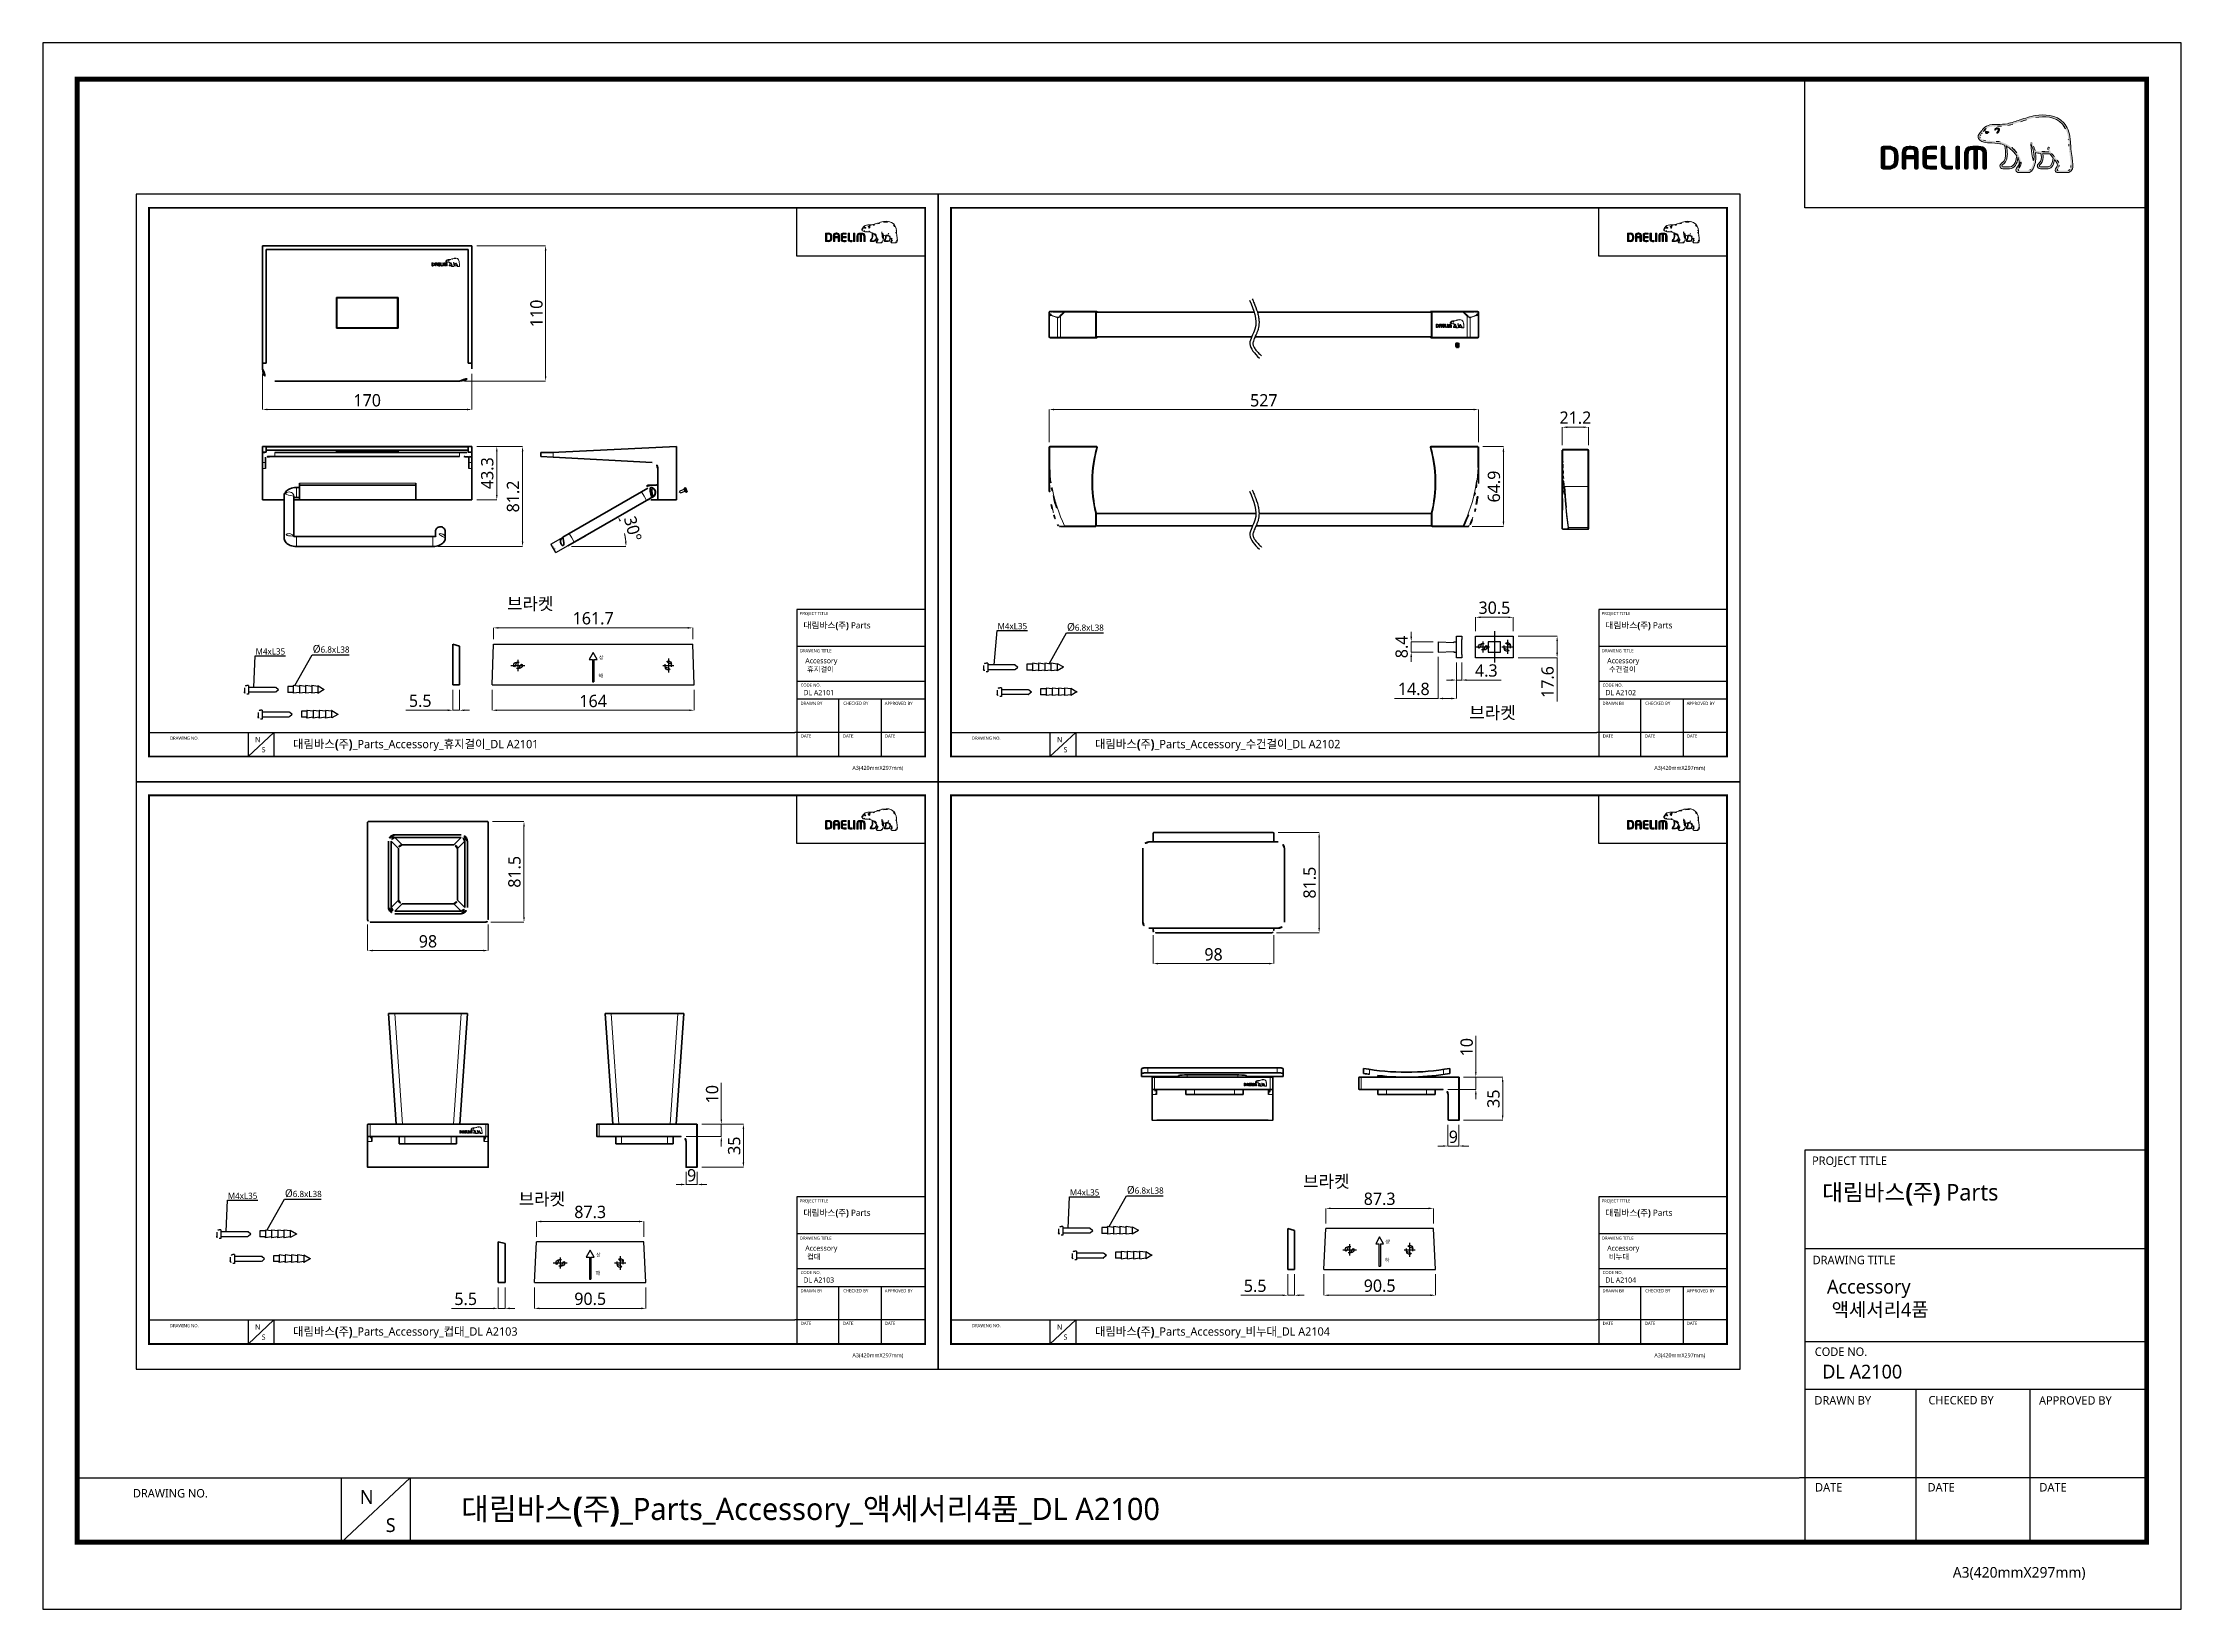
# Model space of a CAD drawing. Extents: x 16296677952 to 16296679688, y -37409618576 to -37409617304.
import ezdxf
from ezdxf import colors
from ezdxf.entities.mleader import LeaderData, LeaderLine
from ezdxf.math import Vec2, Vec3

# ---------------------------------------------------------------- set-up
doc = ezdxf.new("R2010")
doc.units = 0
doc.header["$LTSCALE"] = 10
doc.header["$MEASUREMENT"] = 0
doc.header["$PDMODE"] = 3
doc.header["$PDSIZE"] = -10
doc.linetypes.add('CENTER', pattern=[2, 1.25, -0.25, 0.25, -0.25])
doc.layers.get('0').update_dxf_attribs({"linetype": 'CONTINUOUS'})
doc.layers.get('DEFPOINTS').update_dxf_attribs({"linetype": 'CONTINUOUS'})
doc.layers.add('1', color=7, linetype='CONTINUOUS')
doc.layers.add('FRAME070', color=5, linetype='CONTINUOUS')
doc.layers.add('레이어 1', color=7, linetype='CONTINUOUS', lineweight=0)
doc.styles.add('Daelim Dimension', font='')
doc.styles.get('Daelim Dimension').set_extended_font_data('NanumGothic')
doc.dimstyles.new('DEFAULT', dxfattribs={"dimscale": 2, "dimtxt": 2, "dimasz": 2, "dimexe": 0, "dimexo": 2, "dimgap": 1, "dimtad": 1, "dimdec": 1, "dimzin": 9, "dimdsep": 46, "dimtxsty": 'Daelim Dimension', "dimcen": 0.5, "dimclrd": 252, "dimclre": 252, "dimclrt": 3, "dimadec": 1, "dimazin": 0, "dimtfac": 1, "dimtdec": 1, "dimtix": 1, "dimtmove": 0, "dimatfit": 3, "dimfxl": 1, "dimtolj": 1, "dimtzin": 1, "dimlwd": 9, "dimlwe": 9, "dimarcsym": 0})
doc.dimstyles.get("Standard").update_dxf_attribs({"dimtxt": 1, "dimasz": 0.18, "dimexe": 0.18, "dimexo": 0.0625, "dimgap": 0.5, "dimtad": 1, "dimzin": 0, "dimdsep": 46, "dimtxsty": 'Daelim Dimension', "dimcen": 0.09, "dimadec": 0, "dimazin": 0, "dimtfac": 1, "dimtofl": 0, "dimtmove": 2, "dimatfit": 3, "dimfxl": 1, "dimtolj": 1, "dimtzin": 0, "dimarcsym": 0})

msp = doc.modelspace()

# ---------------------------------------------------------------- texts
at = {"color": 5, "ltscale": 40, "style": 'Daelim Dimension'}
for s, height, p in [('PROJECT TITLE', 2.56901127, (16296678566.93413, -37409617768.686653)), ('PROJECT TITLE', 2.56901127, (16296679217.93413, -37409617768.686653)), ('DRAWING TITLE', 2.56901127, (16296678567.098829, -37409617798.922539)), ('DRAWING TITLE', 2.56901127, (16296679218.098829, -37409617798.922539)), ('CODE NO.', 2.5690113, (16296678567.743071, -37409617826.844521)), ('CODE NO.', 2.5690113, (16296679218.743071, -37409617826.844521)), ('DRAWN BY', 2.5690113, (16296678567.64233, -37409617841.652924)), ('CHECKED BY', 2.5690113, (16296678602.352501, -37409617841.607353)), ('APPROVED BY', 2.56901127, (16296678636.01589, -37409617841.690338)), ('DRAWN BY', 2.5690113, (16296679218.64233, -37409617841.652924)), ('CHECKED BY', 2.5690113, (16296679253.352501, -37409617841.607353)), ('APPROVED BY', 2.56901127, (16296679287.01589, -37409617841.690338)), ('DRAWING NO.', 2.56901127, (16296678055.74745, -37409617869.951263)), ('DATE', 2.5690113, (16296678567.842991, -37409617868.130913)), ('DATE', 2.5690113, (16296678602.079321, -37409617868.130913)), ('DATE', 2.5690113, (16296678636.134029, -37409617868.130913)), ('DRAWING NO.', 2.56901127, (16296678706.74745, -37409617869.951263)), ('DATE', 2.5690113, (16296679218.842991, -37409617868.130913)), ('DATE', 2.5690113, (16296679253.079321, -37409617868.130913)), ('DATE', 2.5690113, (16296679287.134029, -37409617868.130913)), ('A3(420mmX297mm)', 3.24237133, (16296678609.759609, -37409617894.374451)), ('A3(420mmX297mm)', 3.24237133, (16296679260.759609, -37409617894.374451)), ('PROJECT TITLE', 6.85069672, (16296679388.815519, -37409618215.175827)), ('PROJECT TITLE', 2.56901127, (16296678566.93413, -37409618245.686653)), ('PROJECT TITLE', 2.56901127, (16296679217.93413, -37409618245.686653)), ('DRAWING TITLE', 2.56901127, (16296678567.098829, -37409618275.922539)), ('DRAWING TITLE', 2.56901127, (16296679218.098829, -37409618275.922539)), ('CODE NO.', 2.5690113, (16296678567.743071, -37409618303.844521)), ('CODE NO.', 2.5690113, (16296679218.743071, -37409618303.844521)), ('DRAWING TITLE', 6.85069672, (16296679389.25474, -37409618295.804863)), ('DRAWN BY', 2.5690113, (16296678567.64233, -37409618318.652924)), ('CHECKED BY', 2.5690113, (16296678602.352501, -37409618318.607353)), ('APPROVED BY', 2.56901127, (16296678636.01589, -37409618318.690338)), ('DRAWN BY', 2.5690113, (16296679218.64233, -37409618318.652924)), ('CHECKED BY', 2.5690113, (16296679253.352501, -37409618318.607353)), ('APPROVED BY', 2.56901127, (16296679287.01589, -37409618318.690338)), ('DRAWING NO.', 2.56901127, (16296678055.74745, -37409618346.951263)), ('DATE', 2.5690113, (16296678567.842991, -37409618345.130913)), ('DATE', 2.5690113, (16296678602.079321, -37409618345.130913)), ('DATE', 2.5690113, (16296678636.134029, -37409618345.130913)), ('DRAWING NO.', 2.56901127, (16296678706.74745, -37409618346.951263)), ('DATE', 2.5690113, (16296679218.842991, -37409618345.130913)), ('DATE', 2.5690113, (16296679253.079321, -37409618345.130913)), ('DATE', 2.5690113, (16296679287.134029, -37409618345.130913)), ('A3(420mmX297mm)', 3.24237133, (16296678609.759609, -37409618371.374451)), ('A3(420mmX297mm)', 3.24237133, (16296679260.759609, -37409618371.374451)), ('CODE NO.', 6.8506967, (16296679390.972719, -37409618370.263481)), ('DRAWN BY', 6.8506967, (16296679390.704069, -37409618409.752533)), ('CHECKED BY', 6.8506967, (16296679483.26453, -37409618409.631027)), ('APPROVED BY', 6.85069672, (16296679573.033569, -37409618409.852318)), ('DRAWING NO.', 6.85069672, (16296678025.651051, -37409618485.214783)), ('DATE', 6.8506967, (16296679391.239161, -37409618480.360527)), ('DATE', 6.8506967, (16296679482.536039, -37409618480.360527)), ('DATE', 6.8506967, (16296679573.348591, -37409618480.360527)), ('A3(420mmX297mm)', 8.64632354, (16296679503.016809, -37409618550.343277))]:
    msp.add_text(s, height=height, dxfattribs=at).set_placement(p)
at = {"color": 7, "char_height": 10, "attachment_point": 5, "style": 'Daelim Dimension'}
for insert in [(16296678348.15802, -37409617760.015762), (16296679129.37406, -37409617848.541344), (16296678994.47364, -37409618229.165077), (16296678357.64032, -37409618243.442123)]:
    msp.add_mtext('\\A1;브라켓', dxfattribs=dict(at, insert=insert))
at = {"attachment_point": 1, "style": 'Daelim Dimension'}
for s, insert, char_height, width in [('{\\fPretendard Variable SemiBold|b0|i0|c129|p2;\\C7;대림바스(주)} Parts', (16296678569.98984, -37409617774.48848), 5.03600079, 80.93992813), ('{\\fPretendard Variable SemiBold|b0|i0|c129|p2;\\C7;대림바스(주)} Parts', (16296679220.98984, -37409617774.48848), 5.03600079, 80.93992813), (' Accessory\\P  휴지걸이', (16296678570.034269, -37409617803.634933), 4.2041236, 70.7511006), (' Accessory\\P  수건걸이', (16296679221.034269, -37409617803.634933), 4.2041236, 70.7511006), ('DL A2101', (16296678570.034269, -37409617829.526329), 4.2041236, 70.7511006), ('DL A2102', (16296679221.034269, -37409617829.526329), 4.2041236, 70.7511006), ('N', (16296678124.835421, -37409617867.694283), 4.204124, 5.86731056), ('N', (16296678775.835421, -37409617867.694283), 4.204124, 5.86731056), ('S', (16296678130.24157, -37409617875.871803), 4.204124, 5.86731056), ('S', (16296678781.24157, -37409617875.871803), 4.204124, 5.86731056), ('{\\fPretendard Variable SemiBold|b0|i0|c129|p2;\\C7;대림바스(주)} Parts', (16296679396.96409, -37409618230.647362), 13.42933544, 215.83980835), ('{\\fPretendard Variable SemiBold|b0|i0|c129|p2;\\C7;대림바스(주)} Parts', (16296678569.98984, -37409618251.48848), 5.03600079, 80.93992813), ('{\\fPretendard Variable SemiBold|b0|i0|c129|p2;\\C7;대림바스(주)} Parts', (16296679220.98984, -37409618251.48848), 5.03600079, 80.93992813), (' Accessory\\P  컵대', (16296678570.034269, -37409618280.634933), 4.2041236, 70.7511006), (' Accessory\\P  비누대', (16296679221.034269, -37409618280.634933), 4.2041236, 70.7511006), ('\\pt46.245;DL A2103', (16296678570.034269, -37409618306.526329), 4.20412356, 70.7511006), ('DL A2104', (16296679221.034269, -37409618306.526329), 4.2041236, 70.7511006), (' Accessory\\P  액세서리4품', (16296679397.08259, -37409618308.371208), 11.2109962, 188.66960159), ('N', (16296678124.835421, -37409618344.694283), 4.204124, 5.86731056), ('S', (16296678130.24157, -37409618352.871803), 4.204124, 5.86731056), ('N', (16296678775.835421, -37409618344.694283), 4.204124, 5.86731056), ('S', (16296678781.24157, -37409618352.871803), 4.204124, 5.86731056), ('DL A2100', (16296679397.08259, -37409618377.41497), 11.2109962, 188.66960159), ('N', (16296678209.885651, -37409618479.196159), 11.210996, 15.6461615), ('S', (16296678230.922409, -37409618502.04702), 11.210996, 15.6461615)]:
    msp.add_mtext(s, dxfattribs=dict(at, insert=insert, char_height=char_height, width=width))
at = {"color": 2, "linetype": 'Continuous', "char_height": 3, "width": 4.7571418, "attachment_point": 7, "style": 'Daelim Dimension'}
for s, insert in [('상', (16296678403.919571, -37409617804.87188)), ('하', (16296678403.46957, -37409617819.771881)), ('상', (16296678401.520639, -37409618290.032967)), ('상', (16296679042.389709, -37409618279.362633)), ('하', (16296678401.070641, -37409618304.932983)), ('하', (16296679041.939711, -37409618294.262627))]:
    msp.add_mtext(s, dxfattribs=dict(at, insert=insert))
at = {"color": 2, "attachment_point": 1, "style": 'Daelim Dimension'}
for s, insert, char_height, width in [('{\\fPretendard Variable SemiBold|b0|i0|c129|p2;대림바스(주)}_Parts_Accessory_{\\fGulim|b0|i0|c129|p50;휴지걸이}_DL A2101', (16296678155.646811, -37409617870.062691), 6.75662715, 315.20944133), ('{\\fPretendard Variable SemiBold|b0|i0|c129|p2;대림바스(주)}_Parts_Accessory_{\\fGulim|b0|i0|c129|p50;수건걸이}_DL A2102', (16296678806.646811, -37409617870.062691), 6.75662715, 323.90907206), ('{\\fPretendard Variable SemiBold|b0|i0|c129|p2;대림바스(주)}_Parts_Accessory_{\\fGulim|b0|i0|c129|p50;컵대}_DL A2103', (16296678155.646811, -37409618347.062691), 6.75662715, 260.66283526), ('{\\fPretendard Variable SemiBold|b0|i0|c129|p2;대림바스(주)}_Parts_Accessory_{\\fGulim|b0|i0|c129|p50;비누대}_DL A2104', (16296678806.646811, -37409618347.062691), 6.75662715, 310.80753627), ('{\\fPretendard Variable SemiBold|b0|i0|c129|p2;대림바스(주)}_Parts_Accessory_{\\fGulim|b0|i0|c129|p50;액세서리}4{\\fGulim|b0|i0|c129|p50;품}_DL A2100', (16296678292.049339, -37409618485.511917), 18.0176724, 859.36974055)]:
    msp.add_mtext(s, dxfattribs=dict(at, insert=insert, char_height=char_height, width=width))

# ---------------------------------------------------------------- blocks, each defined once
blk = doc.blocks.new('*D21')
at = {"color": 5, "lineweight": 9, "transparency": 16777216}
for p, q in [((16296678317.66884, -37409617936.4261), (16296678343.12674, -37409617936.4261)), ((16296678343.12674, -37409617940.4261), (16296678343.12674, -37409618013.9261)), ((16296678316.16884, -37409618017.9261), (16296678343.12674, -37409618017.9261))]:
    blk.add_line(p, q, dxfattribs=at)
at = {"color": 5, "transparency": 16777216}
for points in [[(16296678342.46007, -37409617940.4261), (16296678343.79341, -37409617940.4261), (16296678343.12674, -37409617936.4261)], [(16296678342.46007, -37409618013.9261), (16296678343.79341, -37409618013.9261), (16296678343.12674, -37409618017.9261)]]:
    blk.add_solid(points, dxfattribs=at)
at = {"layer": 'DEFPOINTS', "color": 0, "transparency": 16777216}
for p in [(16296678313.66884, -37409617936.4261), (16296678312.16884, -37409618017.9261), (16296678343.12674, -37409618017.9261)]:
    blk.add_point(p, dxfattribs=at)
at = {"color": 7, "transparency": 16777216, "insert": (16296678335.42574, -37409617977.1761), "char_height": 10, "attachment_point": 5, "rotation": 90, "style": 'Daelim Dimension'}
blk.add_mtext('\\A1;81.5', dxfattribs=at)
blk = doc.blocks.new('*D22')
at = {"color": 5, "lineweight": 9, "transparency": 16777216}
for p, q in [((16296678216.168871, -37409618019.926102), (16296678216.168871, -37409618041.102371)), ((16296678314.168871, -37409618019.926102), (16296678314.168871, -37409618041.102371)), ((16296678220.168871, -37409618041.102371), (16296678310.168871, -37409618041.102371))]:
    blk.add_line(p, q, dxfattribs=at)
at = {"color": 5, "transparency": 16777216}
for points in [[(16296678220.168871, -37409618040.435707), (16296678220.168871, -37409618041.769043), (16296678216.168871, -37409618041.102371)], [(16296678310.168871, -37409618040.435707), (16296678310.168871, -37409618041.769043), (16296678314.168871, -37409618041.102371)]]:
    blk.add_solid(points, dxfattribs=at)
at = {"layer": 'DEFPOINTS', "color": 0, "transparency": 16777216}
for p in [(16296678216.168871, -37409618015.926102), (16296678314.168871, -37409618015.926102), (16296678314.168871, -37409618041.102371)]:
    blk.add_point(p, dxfattribs=at)
at = {"color": 7, "transparency": 16777216, "insert": (16296678265.168871, -37409618033.658882), "char_height": 10, "attachment_point": 5, "style": 'Daelim Dimension'}
blk.add_mtext('\\A1;98', dxfattribs=at)
blk = doc.blocks.new('*D23')
at = {"color": 5, "lineweight": 9, "transparency": 16777216}
for p, q in [((16296678487.49529, -37409618182.0867), (16296678521.24779, -37409618182.0867)), ((16296678521.24779, -37409618186.0867), (16296678521.24779, -37409618213.0867)), ((16296678487.49529, -37409618217.0867), (16296678521.24779, -37409618217.0867))]:
    blk.add_line(p, q, dxfattribs=at)
at = {"color": 5, "transparency": 16777216}
for points in [[(16296678520.58112, -37409618186.0867), (16296678521.91445, -37409618186.0867), (16296678521.24779, -37409618182.0867)], [(16296678520.58112, -37409618213.0867), (16296678521.91445, -37409618213.0867), (16296678521.24779, -37409618217.0867)]]:
    blk.add_solid(points, dxfattribs=at)
at = {"layer": 'DEFPOINTS', "color": 0, "transparency": 16777216}
for p in [(16296678483.49529, -37409618182.0867), (16296678483.49529, -37409618217.0867), (16296678521.24779, -37409618217.0867)]:
    blk.add_point(p, dxfattribs=at)
at = {"color": 7, "transparency": 16777216, "insert": (16296678513.79715, -37409618199.5867), "char_height": 10, "attachment_point": 5, "rotation": 90, "style": 'Daelim Dimension'}
blk.add_mtext('\\A1;35', dxfattribs=at)
blk = doc.blocks.new('*D24')
at = {"color": 5, "lineweight": 9, "transparency": 16777216}
for p, q in [((16296678470.695351, -37409618231.046623), (16296678466.695351, -37409618231.046623)), ((16296678474.695351, -37409618220.890289), (16296678474.695351, -37409618231.046623)), ((16296678474.695351, -37409618231.046623), (16296678483.695311, -37409618231.046623)), ((16296678483.695311, -37409618220.886688), (16296678483.695311, -37409618231.046623)), ((16296678487.695311, -37409618231.046623), (16296678491.695311, -37409618231.046623))]:
    blk.add_line(p, q, dxfattribs=at)
at = {"color": 5, "transparency": 16777216}
for points in [[(16296678470.695351, -37409618230.379951), (16296678470.695351, -37409618231.71328), (16296678474.695351, -37409618231.046623)], [(16296678487.695311, -37409618230.379951), (16296678487.695311, -37409618231.71328), (16296678483.695311, -37409618231.046623)]]:
    blk.add_solid(points, dxfattribs=at)
at = {"layer": 'DEFPOINTS', "color": 0, "transparency": 16777216}
for p in [(16296678474.695351, -37409618216.890289), (16296678483.695311, -37409618216.886688), (16296678483.695311, -37409618231.046623)]:
    blk.add_point(p, dxfattribs=at)
at = {"color": 7, "transparency": 16777216, "insert": (16296678479.19533, -37409618223.603127), "char_height": 10, "attachment_point": 5, "style": 'Daelim Dimension'}
blk.add_mtext('\\A1;9', dxfattribs=at)
blk = doc.blocks.new('*D25')
at = {"color": 5, "lineweight": 9, "transparency": 16777216}
for p, q in [((16296678503.30904, -37409618178.086906), (16296678503.30904, -37409618148.47673)), ((16296678487.504181, -37409618182.086906), (16296678503.30904, -37409618182.086906)), ((16296678503.30904, -37409618192.0867), (16296678503.30904, -37409618182.086906)), ((16296678474.695311, -37409618192.0867), (16296678503.30904, -37409618192.0867)), ((16296678503.30904, -37409618196.0867), (16296678503.30904, -37409618200.0867))]:
    blk.add_line(p, q, dxfattribs=at)
at = {"color": 5, "transparency": 16777216}
for points in [[(16296678502.64237, -37409618178.086906), (16296678503.9757, -37409618178.086906), (16296678503.30904, -37409618182.086906)], [(16296678502.64237, -37409618196.0867), (16296678503.9757, -37409618196.0867), (16296678503.30904, -37409618192.0867)]]:
    blk.add_solid(points, dxfattribs=at)
at = {"layer": 'DEFPOINTS', "color": 0, "transparency": 16777216}
for p in [(16296678483.504181, -37409618182.086906), (16296678470.695311, -37409618192.0867), (16296678503.30904, -37409618192.0867)]:
    blk.add_point(p, dxfattribs=at)
at = {"color": 7, "transparency": 16777216, "insert": (16296678495.90132, -37409618157.737106), "char_height": 10, "attachment_point": 5, "rotation": 90, "style": 'Daelim Dimension'}
blk.add_mtext('\\A1;10', dxfattribs=at)
blk = doc.blocks.new('*D0')
at = {"color": 5, "lineweight": 9, "transparency": 16777216}
for p, q in [((16296678994.08971, -37409618262.862633), (16296678994.08971, -37409618250.454224)), ((16296678998.08971, -37409618250.454224), (16296679077.389709, -37409618250.454224)), ((16296679081.389709, -37409618262.862633), (16296679081.389709, -37409618250.454224))]:
    blk.add_line(p, q, dxfattribs=at)
at = {"color": 5, "transparency": 16777216}
for points in [[(16296678998.08971, -37409618249.78756), (16296678998.08971, -37409618251.120888), (16296678994.08971, -37409618250.454224)], [(16296679077.389709, -37409618249.78756), (16296679077.389709, -37409618251.120888), (16296679081.389709, -37409618250.454224)]]:
    blk.add_solid(points, dxfattribs=at)
at = {"layer": 'DEFPOINTS', "color": 0, "transparency": 16777216}
for p in [(16296679081.389709, -37409618250.454224), (16296678994.08971, -37409618266.862633), (16296679081.389709, -37409618266.862633)]:
    blk.add_point(p, dxfattribs=at)
at = {"color": 7, "transparency": 16777216, "insert": (16296679037.73971, -37409618242.75322), "char_height": 10, "attachment_point": 5, "style": 'Daelim Dimension'}
blk.add_mtext('\\A1;87.3', dxfattribs=at)
blk = doc.blocks.new('*D1')
at = {"color": 5, "lineweight": 9, "transparency": 16777216}
for p, q in [((16296678992.48971, -37409618303.962631), (16296678992.48971, -37409618321.004463)), ((16296679082.98971, -37409618303.962631), (16296679082.98971, -37409618321.004463)), ((16296678996.48971, -37409618321.004463), (16296679078.98971, -37409618321.004463))]:
    blk.add_line(p, q, dxfattribs=at)
at = {"color": 5, "transparency": 16777216}
for points in [[(16296678996.48971, -37409618320.337799), (16296678996.48971, -37409618321.671127), (16296678992.48971, -37409618321.004463)], [(16296679078.98971, -37409618320.337799), (16296679078.98971, -37409618321.671127), (16296679082.98971, -37409618321.004463)]]:
    blk.add_solid(points, dxfattribs=at)
at = {"layer": 'DEFPOINTS', "color": 0, "transparency": 16777216}
for p in [(16296678992.48971, -37409618299.962631), (16296679082.98971, -37409618299.962631), (16296679082.98971, -37409618321.004463)]:
    blk.add_point(p, dxfattribs=at)
at = {"color": 7, "transparency": 16777216, "insert": (16296679037.73971, -37409618313.303459), "char_height": 10, "attachment_point": 5, "style": 'Daelim Dimension'}
blk.add_mtext('\\A1;90.5', dxfattribs=at)
blk = doc.blocks.new('*D2')
at = {"color": 5, "lineweight": 9, "transparency": 16777216}
for p, q in [((16296678963.089251, -37409618303.962631), (16296678963.089251, -37409618321.004463)), ((16296678968.589251, -37409618303.962631), (16296678968.589251, -37409618321.004463)), ((16296678959.089251, -37409618321.004463), (16296678925.090719, -37409618321.004463)), ((16296678968.589251, -37409618321.004463), (16296678963.089251, -37409618321.004463)), ((16296678972.589251, -37409618321.004463), (16296678976.589251, -37409618321.004463))]:
    blk.add_line(p, q, dxfattribs=at)
at = {"color": 5, "transparency": 16777216}
for points in [[(16296678959.089251, -37409618320.337799), (16296678959.089251, -37409618321.671127), (16296678963.089251, -37409618321.004463)], [(16296678972.589251, -37409618320.337799), (16296678972.589251, -37409618321.671127), (16296678968.589251, -37409618321.004463)]]:
    blk.add_solid(points, dxfattribs=at)
at = {"layer": 'DEFPOINTS', "color": 0, "transparency": 16777216}
for p in [(16296678963.089251, -37409618299.962631), (16296678968.589251, -37409618299.962631), (16296678968.589251, -37409618321.004463)]:
    blk.add_point(p, dxfattribs=at)
at = {"color": 7, "transparency": 16777216, "insert": (16296678936.682989, -37409618313.360687), "char_height": 10, "attachment_point": 5, "style": 'Daelim Dimension'}
blk.add_mtext('\\A1;5.5', dxfattribs=at)
blk = doc.blocks.new('*D26')
at = {"color": 5, "lineweight": 9, "transparency": 16777216}
for p, q in [((16296678304.85209, -37409617468.74), (16296678360.68047, -37409617468.74)), ((16296678360.68047, -37409617472.74), (16296678360.68047, -37409617574.74)), ((16296678294.85209, -37409617578.74), (16296678360.68047, -37409617578.74))]:
    blk.add_line(p, q, dxfattribs=at)
at = {"color": 5, "transparency": 16777216}
for points in [[(16296678360.01381, -37409617472.74), (16296678361.34714, -37409617472.74), (16296678360.68047, -37409617468.74)], [(16296678360.01381, -37409617574.74), (16296678361.34714, -37409617574.74), (16296678360.68047, -37409617578.74)]]:
    blk.add_solid(points, dxfattribs=at)
at = {"layer": 'DEFPOINTS', "color": 0, "transparency": 16777216}
for p in [(16296678300.85209, -37409617468.74), (16296678290.85209, -37409617578.74), (16296678360.68047, -37409617578.74)]:
    blk.add_point(p, dxfattribs=at)
at = {"color": 7, "transparency": 16777216, "insert": (16296678353.27275, -37409617523.74), "char_height": 10, "attachment_point": 5, "rotation": 90, "style": 'Daelim Dimension'}
blk.add_mtext('\\A1;110', dxfattribs=at)
blk = doc.blocks.new('*D3')
at = {"color": 5, "lineweight": 9, "transparency": 16777216}
for p, q in [((16296678130.852091, -37409617572.739998), (16296678130.852091, -37409617601.761322)), ((16296678300.852091, -37409617572.739998), (16296678300.852091, -37409617601.761322)), ((16296678134.852091, -37409617601.761322), (16296678296.852091, -37409617601.761322))]:
    blk.add_line(p, q, dxfattribs=at)
at = {"color": 5, "transparency": 16777216}
for points in [[(16296678134.852091, -37409617601.094658), (16296678134.852091, -37409617602.427994), (16296678130.852091, -37409617601.761322)], [(16296678296.852091, -37409617601.094658), (16296678296.852091, -37409617602.427994), (16296678300.852091, -37409617601.761322)]]:
    blk.add_solid(points, dxfattribs=at)
at = {"layer": 'DEFPOINTS', "color": 0, "transparency": 16777216}
for p in [(16296678130.852091, -37409617568.739998), (16296678300.852091, -37409617568.739998), (16296678300.852091, -37409617601.761322)]:
    blk.add_point(p, dxfattribs=at)
at = {"color": 7, "transparency": 16777216, "insert": (16296678215.852091, -37409617594.3536), "char_height": 10, "attachment_point": 5, "style": 'Daelim Dimension'}
blk.add_mtext('\\A1;170', dxfattribs=at)
blk = doc.blocks.new('*D4')
at = {"color": 0, "lineweight": -2, "transparency": 16777216}
for p, q in [((16296678374.7, -37409617705.6), (16296678364.7, -37409617711.3)), ((16296678365, -37409617711.4), (16296678368.8, -37409617718)), ((16296678378.7, -37409617712.5), (16296678368.7, -37409617718.2))]:
    blk.add_line(p, q, dxfattribs=at)
at = {"color": 0, "transparency": 16777216}
for points in [[(16296678365, -37409617711.4), (16296678365, -37409617711.4), (16296678364.9, -37409617711.2)], [(16296678368.8, -37409617718), (16296678368.8, -37409617718), (16296678368.9, -37409617718.1)]]:
    blk.add_solid(points, dxfattribs=at)
at = {"layer": 'DEFPOINTS', "color": 0, "transparency": 16777216}
for p in [(16296678374.7, -37409617705.5), (16296678378.7, -37409617712.5), (16296678368.9, -37409617718.1)]:
    blk.add_point(p, dxfattribs=at)
at = {"color": 0, "transparency": 16777216, "insert": (16296678367.8, -37409617714.1), "char_height": 1, "attachment_point": 5, "rotation": 300.016, "style": 'Daelim Dimension'}
blk.add_mtext('\\A1;8.00', dxfattribs=at)
blk = doc.blocks.new('*D27')
at = {"color": 5, "lineweight": 9, "transparency": 16777216}
for p, q in [((16296678304.852091, -37409617631.815353), (16296678341.99181, -37409617631.815353)), ((16296678341.99181, -37409617635.815353), (16296678341.99181, -37409617709.002213)), ((16296678273.203369, -37409617713.002213), (16296678341.99181, -37409617713.002213))]:
    blk.add_line(p, q, dxfattribs=at)
at = {"color": 5, "transparency": 16777216}
for points in [[(16296678341.32514, -37409617635.815353), (16296678342.65847, -37409617635.815353), (16296678341.99181, -37409617631.815353)], [(16296678341.32514, -37409617709.002213), (16296678342.65847, -37409617709.002213), (16296678341.99181, -37409617713.002213)]]:
    blk.add_solid(points, dxfattribs=at)
at = {"layer": 'DEFPOINTS', "color": 0, "transparency": 16777216}
for p in [(16296678300.852091, -37409617631.815353), (16296678269.203369, -37409617713.002213), (16296678341.99181, -37409617713.002213)]:
    blk.add_point(p, dxfattribs=at)
at = {"color": 7, "transparency": 16777216, "insert": (16296678334.29081, -37409617672.408783), "char_height": 10, "attachment_point": 5, "rotation": 90, "style": 'Daelim Dimension'}
blk.add_mtext('\\A1;81.2', dxfattribs=at)
blk = doc.blocks.new('*D28')
at = {"color": 5, "lineweight": 9, "transparency": 16777216}
for p, q in [((16296678304.852091, -37409617631.815353), (16296678321.05699, -37409617631.815353)), ((16296678321.05699, -37409617635.815353), (16296678321.05699, -37409617671.117477)), ((16296678304.852091, -37409617675.117477), (16296678321.05699, -37409617675.117477))]:
    blk.add_line(p, q, dxfattribs=at)
at = {"color": 5, "transparency": 16777216}
for points in [[(16296678320.39032, -37409617635.815353), (16296678321.72366, -37409617635.815353), (16296678321.05699, -37409617631.815353)], [(16296678320.39032, -37409617671.117477), (16296678321.72366, -37409617671.117477), (16296678321.05699, -37409617675.117477)]]:
    blk.add_solid(points, dxfattribs=at)
at = {"layer": 'DEFPOINTS', "color": 0, "transparency": 16777216}
for p in [(16296678300.852091, -37409617631.815353), (16296678300.852091, -37409617675.117477), (16296678321.05699, -37409617675.117477)]:
    blk.add_point(p, dxfattribs=at)
at = {"color": 7, "transparency": 16777216, "insert": (16296678313.355989, -37409617653.466423), "char_height": 10, "attachment_point": 5, "rotation": 90, "style": 'Daelim Dimension'}
blk.add_mtext('\\A1;43.3', dxfattribs=at)
blk = doc.blocks.new('*D5')
at = {"color": 5, "lineweight": 9, "transparency": 16777216}
for p, q in [((16296678318.41957, -37409617788.37187), (16296678318.41957, -37409617779.0723)), ((16296678322.41957, -37409617779.0723), (16296678476.11957, -37409617779.0723)), ((16296678480.11957, -37409617788.37187), (16296678480.11957, -37409617779.0723))]:
    blk.add_line(p, q, dxfattribs=at)
at = {"color": 5, "transparency": 16777216}
for points in [[(16296678322.41957, -37409617778.40563), (16296678322.41957, -37409617779.73896), (16296678318.41957, -37409617779.0723)], [(16296678476.11957, -37409617778.40563), (16296678476.11957, -37409617779.73896), (16296678480.11957, -37409617779.0723)]]:
    blk.add_solid(points, dxfattribs=at)
at = {"layer": 'DEFPOINTS', "color": 0, "transparency": 16777216}
for p in [(16296678480.11957, -37409617779.0723), (16296678318.41957, -37409617792.37187), (16296678480.11957, -37409617792.37187)]:
    blk.add_point(p, dxfattribs=at)
at = {"color": 7, "transparency": 16777216, "insert": (16296678399.26957, -37409617771.37129), "char_height": 10, "attachment_point": 5, "style": 'Daelim Dimension'}
blk.add_mtext('\\A1;161.7', dxfattribs=at)
blk = doc.blocks.new('*D6')
at = {"color": 5, "lineweight": 9, "transparency": 16777216}
for p, q in [((16296678317.26957, -37409617829.47188), (16296678317.26957, -37409617845.97965)), ((16296678481.26957, -37409617829.47188), (16296678481.26957, -37409617845.97965)), ((16296678321.26957, -37409617845.97965), (16296678477.26957, -37409617845.97965))]:
    blk.add_line(p, q, dxfattribs=at)
at = {"color": 5, "transparency": 16777216}
for points in [[(16296678321.26957, -37409617845.31299), (16296678321.26957, -37409617846.64632), (16296678317.26957, -37409617845.97965)], [(16296678477.26957, -37409617845.31299), (16296678477.26957, -37409617846.64632), (16296678481.26957, -37409617845.97965)]]:
    blk.add_solid(points, dxfattribs=at)
at = {"layer": 'DEFPOINTS', "color": 0, "transparency": 16777216}
for p in [(16296678317.26957, -37409617825.47188), (16296678481.26957, -37409617825.47188), (16296678481.26957, -37409617845.97965)]:
    blk.add_point(p, dxfattribs=at)
at = {"color": 7, "transparency": 16777216, "insert": (16296678399.26957, -37409617838.53616), "char_height": 10, "attachment_point": 5, "style": 'Daelim Dimension'}
blk.add_mtext('\\A1;164', dxfattribs=at)
blk = doc.blocks.new('*D7')
at = {"color": 5, "lineweight": 9, "transparency": 16777216}
for p, q in [((16296678285.30385, -37409617829.47188), (16296678285.30385, -37409617845.97965)), ((16296678290.80385, -37409617829.47188), (16296678290.80385, -37409617845.97965)), ((16296678281.30385, -37409617845.97965), (16296678247.30532, -37409617845.97965)), ((16296678290.80385, -37409617845.97965), (16296678285.30385, -37409617845.97965)), ((16296678294.80385, -37409617845.97965), (16296678298.80385, -37409617845.97965))]:
    blk.add_line(p, q, dxfattribs=at)
at = {"color": 5, "transparency": 16777216}
for points in [[(16296678281.30385, -37409617845.31299), (16296678281.30385, -37409617846.64632), (16296678285.30385, -37409617845.97965)], [(16296678294.80385, -37409617845.31299), (16296678294.80385, -37409617846.64632), (16296678290.80385, -37409617845.97965)]]:
    blk.add_solid(points, dxfattribs=at)
at = {"layer": 'DEFPOINTS', "color": 0, "transparency": 16777216}
for p in [(16296678285.30385, -37409617825.47188), (16296678290.80385, -37409617825.47188), (16296678290.80385, -37409617845.97965)]:
    blk.add_point(p, dxfattribs=at)
at = {"color": 7, "transparency": 16777216, "insert": (16296678258.89759, -37409617838.33588), "char_height": 10, "attachment_point": 5, "style": 'Daelim Dimension'}
blk.add_mtext('\\A1;5.5', dxfattribs=at)
blk = doc.blocks.new('*D8')
at = {"color": 5, "lineweight": 9, "transparency": 16777216}
for p, q in [((16296678387.38846, -37409617707.466347), (16296678419.48988, -37409617688.932648)), ((16296678381.80007, -37409617713.002029), (16296678425.93928, -37409617713.000053))]:
    blk.add_line(p, q, dxfattribs=at)
blk.add_arc((16296678377.80007, -37409617713.002197), 48.139214, 4.764772434, 25.237711875, dxfattribs=at)
at = {"color": 5, "transparency": 16777216}
for points in [[(16296678420.753531, -37409617692.785912), (16296678421.934931, -37409617692.167793), (16296678419.48988, -37409617688.932648)], [(16296678426.439011, -37409617708.975777), (16296678425.106831, -37409617709.031242), (16296678425.93928, -37409617713.000053)]]:
    blk.add_solid(points, dxfattribs=at)
at = {"layer": 'DEFPOINTS', "color": 0, "transparency": 16777216}
for p in [(16296678423.0359, -37409617696.536987), (16296678376.728201, -37409617713.002251), (16296678376.828199, -37409617713.002243), (16296678378.728189, -37409617712.466347), (16296678383.92436, -37409617709.466347)]:
    blk.add_point(p, dxfattribs=at)
at = {"color": 7, "transparency": 16777216, "insert": (16296678431.495541, -37409617698.613724), "char_height": 10, "attachment_point": 5, "rotation": 285.000849078, "style": 'Daelim Dimension'}
blk.add_mtext('\\A1;30%%D', dxfattribs=at)
blk = doc.blocks.new('*D29')
at = {"color": 5, "lineweight": 9, "transparency": 16777216}
for p, q in [((16296678955.3934, -37409617945.20749), (16296678988.63948, -37409617945.20749)), ((16296678988.63948, -37409617949.20749), (16296678988.63948, -37409618022.70749)), ((16296678953.8934, -37409618026.70749), (16296678988.63948, -37409618026.70749))]:
    blk.add_line(p, q, dxfattribs=at)
at = {"color": 5, "transparency": 16777216}
for points in [[(16296678987.97281, -37409617949.20749), (16296678989.30614, -37409617949.20749), (16296678988.63948, -37409617945.20749)], [(16296678987.97281, -37409618022.70749), (16296678989.30614, -37409618022.70749), (16296678988.63948, -37409618026.70749)]]:
    blk.add_solid(points, dxfattribs=at)
at = {"layer": 'DEFPOINTS', "color": 0, "transparency": 16777216}
for p in [(16296678951.3934, -37409617945.20749), (16296678949.8934, -37409618026.70749), (16296678988.63948, -37409618026.70749)]:
    blk.add_point(p, dxfattribs=at)
at = {"color": 7, "transparency": 16777216, "insert": (16296678980.93848, -37409617985.95749), "char_height": 10, "attachment_point": 5, "rotation": 90, "style": 'Daelim Dimension'}
blk.add_mtext('\\A1;81.5', dxfattribs=at)
blk = doc.blocks.new('*D30')
at = {"color": 5, "lineweight": 9, "transparency": 16777216}
for p, q in [((16296678853.893431, -37409618028.707489), (16296678853.893431, -37409618051.672493)), ((16296678951.893431, -37409618028.707489), (16296678951.893431, -37409618051.672493)), ((16296678857.893431, -37409618051.672493), (16296678947.893431, -37409618051.672493))]:
    blk.add_line(p, q, dxfattribs=at)
at = {"color": 5, "transparency": 16777216}
for points in [[(16296678857.893431, -37409618051.005821), (16296678857.893431, -37409618052.339149), (16296678853.893431, -37409618051.672493)], [(16296678947.893431, -37409618051.005821), (16296678947.893431, -37409618052.339149), (16296678951.893431, -37409618051.672493)]]:
    blk.add_solid(points, dxfattribs=at)
at = {"layer": 'DEFPOINTS', "color": 0, "transparency": 16777216}
for p in [(16296678853.893431, -37409618024.707489), (16296678951.893431, -37409618024.707489), (16296678951.893431, -37409618051.672493)]:
    blk.add_point(p, dxfattribs=at)
at = {"color": 7, "transparency": 16777216, "insert": (16296678902.893431, -37409618044.228996), "char_height": 10, "attachment_point": 5, "style": 'Daelim Dimension'}
blk.add_mtext('\\A1;98', dxfattribs=at)
blk = doc.blocks.new('*D9')
at = {"color": 5, "lineweight": 9, "transparency": 16777216}
for p, q in [((16296679105.86564, -37409618143.91456), (16296679137.61776, -37409618143.91456)), ((16296679137.61776, -37409618147.91456), (16296679137.61776, -37409618174.91456)), ((16296679105.86564, -37409618178.91456), (16296679137.61776, -37409618178.91456))]:
    blk.add_line(p, q, dxfattribs=at)
at = {"color": 5, "transparency": 16777216}
for points in [[(16296679136.9511, -37409618147.91456), (16296679138.28443, -37409618147.91456), (16296679137.61776, -37409618143.91456)], [(16296679136.9511, -37409618174.91456), (16296679138.28443, -37409618174.91456), (16296679137.61776, -37409618178.91456)]]:
    blk.add_solid(points, dxfattribs=at)
at = {"layer": 'DEFPOINTS', "color": 0, "transparency": 16777216}
for p in [(16296679101.86564, -37409618143.91456), (16296679101.86564, -37409618178.91456), (16296679137.61776, -37409618178.91456)]:
    blk.add_point(p, dxfattribs=at)
at = {"color": 7, "transparency": 16777216, "insert": (16296679130.16713, -37409618161.41456), "char_height": 10, "attachment_point": 5, "rotation": 90, "style": 'Daelim Dimension'}
blk.add_mtext('\\A1;35', dxfattribs=at)
blk = doc.blocks.new('*D10')
at = {"color": 5, "lineweight": 9, "transparency": 16777216}
for p, q in [((16296679093.065701, -37409618182.718147), (16296679093.065701, -37409618199.824532)), ((16296679102.065651, -37409618182.714546), (16296679102.065651, -37409618199.824532)), ((16296679089.065701, -37409618199.824532), (16296679085.065701, -37409618199.824532)), ((16296679093.065701, -37409618199.824532), (16296679102.065651, -37409618199.824532)), ((16296679106.065651, -37409618199.824532), (16296679110.065651, -37409618199.824532))]:
    blk.add_line(p, q, dxfattribs=at)
at = {"color": 5, "transparency": 16777216}
for points in [[(16296679089.065701, -37409618199.157867), (16296679089.065701, -37409618200.491203), (16296679093.065701, -37409618199.824532)], [(16296679106.065651, -37409618199.157867), (16296679106.065651, -37409618200.491203), (16296679102.065651, -37409618199.824532)]]:
    blk.add_solid(points, dxfattribs=at)
at = {"layer": 'DEFPOINTS', "color": 0, "transparency": 16777216}
for p in [(16296679093.065701, -37409618178.718147), (16296679102.065651, -37409618178.714546), (16296679102.065651, -37409618199.824532)]:
    blk.add_point(p, dxfattribs=at)
at = {"color": 7, "transparency": 16777216, "insert": (16296679097.56568, -37409618192.381042), "char_height": 10, "attachment_point": 5, "style": 'Daelim Dimension'}
blk.add_mtext('\\A1;9', dxfattribs=at)
blk = doc.blocks.new('*D11')
at = {"color": 5, "lineweight": 9, "transparency": 16777216}
for p, q in [((16296679115.83221, -37409618139.91477), (16296679115.83221, -37409618110.3046)), ((16296679105.87453, -37409618143.91477), (16296679115.83221, -37409618143.91477)), ((16296679115.83221, -37409618153.91456), (16296679115.83221, -37409618143.91477)), ((16296679093.06565, -37409618153.91456), (16296679115.83221, -37409618153.91456)), ((16296679115.83221, -37409618157.91456), (16296679115.83221, -37409618161.91456))]:
    blk.add_line(p, q, dxfattribs=at)
at = {"color": 5, "transparency": 16777216}
for points in [[(16296679115.16554, -37409618139.91477), (16296679116.49888, -37409618139.91477), (16296679115.83221, -37409618143.91477)], [(16296679115.16554, -37409618157.91456), (16296679116.49888, -37409618157.91456), (16296679115.83221, -37409618153.91456)]]:
    blk.add_solid(points, dxfattribs=at)
at = {"layer": 'DEFPOINTS', "color": 0, "transparency": 16777216}
for p in [(16296679101.87453, -37409618143.91477), (16296679089.06565, -37409618153.91456), (16296679115.83221, -37409618153.91456)]:
    blk.add_point(p, dxfattribs=at)
at = {"color": 7, "transparency": 16777216, "insert": (16296679108.42449, -37409618119.56497), "char_height": 10, "attachment_point": 5, "rotation": 90, "style": 'Daelim Dimension'}
blk.add_mtext('\\A1;10', dxfattribs=at)
blk = doc.blocks.new('*D12')
at = {"color": 5, "lineweight": 9, "transparency": 16777216}
for p, q in [((16296678353.22064, -37409618273.532967), (16296678353.22064, -37409618261.124573)), ((16296678357.22064, -37409618261.124573), (16296678436.520639, -37409618261.124573)), ((16296678440.520639, -37409618273.532967), (16296678440.520639, -37409618261.124573))]:
    blk.add_line(p, q, dxfattribs=at)
at = {"color": 5, "transparency": 16777216}
for points in [[(16296678357.22064, -37409618260.457901), (16296678357.22064, -37409618261.791229), (16296678353.22064, -37409618261.124573)], [(16296678436.520639, -37409618260.457901), (16296678436.520639, -37409618261.791229), (16296678440.520639, -37409618261.124573)]]:
    blk.add_solid(points, dxfattribs=at)
at = {"layer": 'DEFPOINTS', "color": 0, "transparency": 16777216}
for p in [(16296678440.520639, -37409618261.124573), (16296678353.22064, -37409618277.532967), (16296678440.520639, -37409618277.532967)]:
    blk.add_point(p, dxfattribs=at)
at = {"color": 7, "transparency": 16777216, "insert": (16296678396.87064, -37409618253.423561), "char_height": 10, "attachment_point": 5, "style": 'Daelim Dimension'}
blk.add_mtext('\\A1;87.3', dxfattribs=at)
blk = doc.blocks.new('*D13')
at = {"color": 5, "lineweight": 9, "transparency": 16777216}
for p, q in [((16296678351.62064, -37409618314.632973), (16296678351.62064, -37409618331.674797)), ((16296678442.12064, -37409618314.632973), (16296678442.12064, -37409618331.674797)), ((16296678355.62064, -37409618331.674797), (16296678438.12064, -37409618331.674797))]:
    blk.add_line(p, q, dxfattribs=at)
at = {"color": 5, "transparency": 16777216}
for points in [[(16296678355.62064, -37409618331.008141), (16296678355.62064, -37409618332.341469), (16296678351.62064, -37409618331.674797)], [(16296678438.12064, -37409618331.008141), (16296678438.12064, -37409618332.341469), (16296678442.12064, -37409618331.674797)]]:
    blk.add_solid(points, dxfattribs=at)
at = {"layer": 'DEFPOINTS', "color": 0, "transparency": 16777216}
for p in [(16296678351.62064, -37409618310.632973), (16296678442.12064, -37409618310.632973), (16296678442.12064, -37409618331.674797)]:
    blk.add_point(p, dxfattribs=at)
at = {"color": 7, "transparency": 16777216, "insert": (16296678396.87064, -37409618323.973801), "char_height": 10, "attachment_point": 5, "style": 'Daelim Dimension'}
blk.add_mtext('\\A1;90.5', dxfattribs=at)
blk = doc.blocks.new('*D14')
at = {"color": 5, "lineweight": 9, "transparency": 16777216}
for p, q in [((16296678322.220181, -37409618314.632973), (16296678322.220181, -37409618331.674797)), ((16296678327.720181, -37409618314.632973), (16296678327.720181, -37409618331.674797)), ((16296678318.220181, -37409618331.674797), (16296678284.221649, -37409618331.674797)), ((16296678327.720181, -37409618331.674797), (16296678322.220181, -37409618331.674797)), ((16296678331.720181, -37409618331.674797), (16296678335.720181, -37409618331.674797))]:
    blk.add_line(p, q, dxfattribs=at)
at = {"color": 5, "transparency": 16777216}
for points in [[(16296678318.220181, -37409618331.008141), (16296678318.220181, -37409618332.341469), (16296678322.220181, -37409618331.674797)], [(16296678331.720181, -37409618331.008141), (16296678331.720181, -37409618332.341469), (16296678327.720181, -37409618331.674797)]]:
    blk.add_solid(points, dxfattribs=at)
at = {"layer": 'DEFPOINTS', "color": 0, "transparency": 16777216}
for p in [(16296678322.220181, -37409618310.632973), (16296678327.720181, -37409618310.632973), (16296678327.720181, -37409618331.674797)]:
    blk.add_point(p, dxfattribs=at)
at = {"color": 7, "transparency": 16777216, "insert": (16296678295.813919, -37409618324.031029), "char_height": 10, "attachment_point": 5, "style": 'Daelim Dimension'}
blk.add_mtext('\\A1;5.5', dxfattribs=at)
blk = doc.blocks.new('*D31')
at = {"color": 5, "lineweight": 9, "transparency": 16777216}
for p, q in [((16296678769.4304, -37409617628.40802), (16296678769.4304, -37409617601.79553)), ((16296678773.4304, -37409617601.79553), (16296679114.0338, -37409617601.79553)), ((16296679118.0338, -37409617628.40804), (16296679118.0338, -37409617601.79553))]:
    blk.add_line(p, q, dxfattribs=at)
at = {"color": 5, "transparency": 16777216}
for points in [[(16296678773.4304, -37409617601.12887), (16296678773.4304, -37409617602.4622), (16296678769.4304, -37409617601.79553)], [(16296679114.0338, -37409617601.12887), (16296679114.0338, -37409617602.4622), (16296679118.0338, -37409617601.79553)]]:
    blk.add_solid(points, dxfattribs=at)
at = {"layer": 'DEFPOINTS', "color": 0, "transparency": 16777216}
for p in [(16296679118.0338, -37409617601.79553), (16296678769.4304, -37409617632.40802), (16296679118.0338, -37409617632.40804)]:
    blk.add_point(p, dxfattribs=at)
at = {"color": 7, "transparency": 16777216, "insert": (16296678943.7321, -37409617594.35204), "char_height": 10, "attachment_point": 5, "style": 'Daelim Dimension'}
blk.add_mtext('\\A1;527', dxfattribs=at)
blk = doc.blocks.new('*D32')
at = {"color": 5, "lineweight": 9, "transparency": 16777216}
for p, q in [((16296679121.5338, -37409617631.90804), (16296679138.26402, -37409617631.90804)), ((16296679138.26402, -37409617635.90804), (16296679138.26402, -37409617692.7563)), ((16296679112.98231, -37409617696.7563), (16296679138.26402, -37409617696.7563))]:
    blk.add_line(p, q, dxfattribs=at)
at = {"color": 5, "transparency": 16777216}
for points in [[(16296679137.59735, -37409617635.90804), (16296679138.93068, -37409617635.90804), (16296679138.26402, -37409617631.90804)], [(16296679137.59735, -37409617692.7563), (16296679138.93068, -37409617692.7563), (16296679138.26402, -37409617696.7563)]]:
    blk.add_solid(points, dxfattribs=at)
at = {"layer": 'DEFPOINTS', "color": 0, "transparency": 16777216}
for p in [(16296679117.5338, -37409617631.90804), (16296679108.98231, -37409617696.7563), (16296679138.26402, -37409617696.7563)]:
    blk.add_point(p, dxfattribs=at)
at = {"color": 7, "transparency": 16777216, "insert": (16296679130.56302, -37409617664.33217), "char_height": 10, "attachment_point": 5, "rotation": 90, "style": 'Daelim Dimension'}
blk.add_mtext('\\A1;64.9', dxfattribs=at)
blk = doc.blocks.new('*D15')
at = {"color": 5, "lineweight": 9, "transparency": 16777216}
for p, q in [((16296679186.03972, -37409617630.69313), (16296679186.03972, -37409617616.16428)), ((16296679190.03972, -37409617616.16428), (16296679203.23948, -37409617616.16428)), ((16296679207.23948, -37409617630.69751), (16296679207.23948, -37409617616.16428))]:
    blk.add_line(p, q, dxfattribs=at)
at = {"color": 5, "transparency": 16777216}
for points in [[(16296679190.03972, -37409617615.49762), (16296679190.03972, -37409617616.83095), (16296679186.03972, -37409617616.16428)], [(16296679203.23948, -37409617615.49762), (16296679203.23948, -37409617616.83095), (16296679207.23948, -37409617616.16428)]]:
    blk.add_solid(points, dxfattribs=at)
at = {"layer": 'DEFPOINTS', "color": 0, "transparency": 16777216}
for p in [(16296679207.23948, -37409617616.16428), (16296679186.03972, -37409617634.69313), (16296679207.23948, -37409617634.69751)]:
    blk.add_point(p, dxfattribs=at)
at = {"color": 7, "transparency": 16777216, "insert": (16296679196.6396, -37409617608.46328), "char_height": 10, "attachment_point": 5, "style": 'Daelim Dimension'}
blk.add_mtext('\\A1;21.2', dxfattribs=at)
blk = doc.blocks.new('*D16')
at = {"color": 5, "lineweight": 9, "transparency": 16777216}
for p, q in [((16296679100.05598, -37409617807.3199), (16296679100.05598, -37409617821.46774)), ((16296679104.35598, -37409617807.3199), (16296679104.35598, -37409617821.46774)), ((16296679096.05598, -37409617821.46774), (16296679092.05598, -37409617821.46774)), ((16296679100.05598, -37409617821.46774), (16296679104.35598, -37409617821.46774)), ((16296679108.35598, -37409617821.46774), (16296679136.28445, -37409617821.46774))]:
    blk.add_line(p, q, dxfattribs=at)
at = {"color": 5, "transparency": 16777216}
for points in [[(16296679096.05598, -37409617820.80107), (16296679096.05598, -37409617822.1344), (16296679100.05598, -37409617821.46774)], [(16296679108.35598, -37409617820.80107), (16296679108.35598, -37409617822.1344), (16296679104.35598, -37409617821.46774)]]:
    blk.add_solid(points, dxfattribs=at)
at = {"layer": 'DEFPOINTS', "color": 0, "transparency": 16777216}
for p in [(16296679100.05598, -37409617803.3199), (16296679104.35598, -37409617803.3199), (16296679104.35598, -37409617821.46774)]:
    blk.add_point(p, dxfattribs=at)
at = {"color": 7, "transparency": 16777216, "insert": (16296679124.32022, -37409617813.76673), "char_height": 10, "attachment_point": 5, "style": 'Daelim Dimension'}
blk.add_mtext('\\A1;4.3', dxfattribs=at)
blk = doc.blocks.new('*D17')
at = {"color": 5, "lineweight": 9, "transparency": 16777216}
for p, q in [((16296679063.36822, -37409617786.3199), (16296679063.36822, -37409617782.3199)), ((16296679081.25598, -37409617790.3199), (16296679063.36822, -37409617790.3199)), ((16296679063.36822, -37409617790.3199), (16296679063.36822, -37409617798.7199)), ((16296679081.25598, -37409617798.7199), (16296679063.36822, -37409617798.7199)), ((16296679063.36822, -37409617802.7199), (16296679063.36822, -37409617806.7199))]:
    blk.add_line(p, q, dxfattribs=at)
at = {"color": 5, "transparency": 16777216}
for points in [[(16296679062.70155, -37409617786.3199), (16296679064.03489, -37409617786.3199), (16296679063.36822, -37409617790.3199)], [(16296679062.70155, -37409617802.7199), (16296679064.03489, -37409617802.7199), (16296679063.36822, -37409617798.7199)]]:
    blk.add_solid(points, dxfattribs=at)
at = {"layer": 'DEFPOINTS', "color": 0, "transparency": 16777216}
for p in [(16296679063.36822, -37409617798.7199), (16296679085.25598, -37409617790.3199), (16296679085.25598, -37409617798.7199)]:
    blk.add_point(p, dxfattribs=at)
at = {"color": 7, "transparency": 16777216, "insert": (16296679055.66722, -37409617794.5199), "char_height": 10, "attachment_point": 5, "rotation": 90, "style": 'Daelim Dimension'}
blk.add_mtext('\\A1;8.4', dxfattribs=at)
blk = doc.blocks.new('*D18')
at = {"color": 5, "lineweight": 9, "transparency": 16777216}
for p, q in [((16296679150.15531, -37409617785.719902), (16296679181.83959, -37409617785.719902)), ((16296679181.83959, -37409617789.719902), (16296679181.83959, -37409617799.319901)), ((16296679150.15531, -37409617803.319901), (16296679181.83959, -37409617803.319901)), ((16296679181.83959, -37409617803.319901), (16296679181.83959, -37409617838.844933))]:
    blk.add_line(p, q, dxfattribs=at)
at = {"color": 5, "transparency": 16777216}
for points in [[(16296679181.17292, -37409617789.719902), (16296679182.50625, -37409617789.719902), (16296679181.83959, -37409617785.719902)], [(16296679181.17292, -37409617799.319901), (16296679182.50625, -37409617799.319901), (16296679181.83959, -37409617803.319901)]]:
    blk.add_solid(points, dxfattribs=at)
at = {"layer": 'DEFPOINTS', "color": 0, "transparency": 16777216}
for p in [(16296679146.15531, -37409617785.719902), (16296679146.15531, -37409617803.319901), (16296679181.83959, -37409617803.319901)]:
    blk.add_point(p, dxfattribs=at)
at = {"color": 7, "transparency": 16777216, "insert": (16296679174.13859, -37409617823.08242), "char_height": 10, "attachment_point": 5, "rotation": 90, "style": 'Daelim Dimension'}
blk.add_mtext('\\A1;17.6', dxfattribs=at)
blk = doc.blocks.new('*D19')
at = {"color": 5, "lineweight": 9, "transparency": 16777216}
for p, q in [((16296679115.65531, -37409617781.719902), (16296679115.65531, -37409617770.493538)), ((16296679119.65531, -37409617770.493538), (16296679142.15531, -37409617770.493538)), ((16296679146.15531, -37409617781.719902), (16296679146.15531, -37409617770.493538))]:
    blk.add_line(p, q, dxfattribs=at)
at = {"color": 5, "transparency": 16777216}
for points in [[(16296679119.65531, -37409617769.826874), (16296679119.65531, -37409617771.160202), (16296679115.65531, -37409617770.493538)], [(16296679142.15531, -37409617769.826874), (16296679142.15531, -37409617771.160202), (16296679146.15531, -37409617770.493538)]]:
    blk.add_solid(points, dxfattribs=at)
at = {"layer": 'DEFPOINTS', "color": 0, "transparency": 16777216}
for p in [(16296679146.15531, -37409617770.493538), (16296679115.65531, -37409617785.719902), (16296679146.15531, -37409617785.719902)]:
    blk.add_point(p, dxfattribs=at)
at = {"color": 7, "transparency": 16777216, "insert": (16296679130.90531, -37409617762.792526), "char_height": 10, "attachment_point": 5, "style": 'Daelim Dimension'}
blk.add_mtext('\\A1;30.5', dxfattribs=at)
blk = doc.blocks.new('*D20')
at = {"color": 5, "lineweight": 9, "transparency": 16777216}
for p, q in [((16296679085.25598, -37409617802.719902), (16296679085.25598, -37409617836.430809)), ((16296679100.055981, -37409617807.319901), (16296679100.055981, -37409617836.430809)), ((16296679085.25598, -37409617836.430809), (16296679049.673719, -37409617836.430809)), ((16296679096.055981, -37409617836.430809), (16296679089.25598, -37409617836.430809))]:
    blk.add_line(p, q, dxfattribs=at)
at = {"color": 5, "transparency": 16777216}
for points in [[(16296679089.25598, -37409617835.764137), (16296679089.25598, -37409617837.097473), (16296679085.25598, -37409617836.430809)], [(16296679096.055981, -37409617835.764137), (16296679096.055981, -37409617837.097473), (16296679100.055981, -37409617836.430809)]]:
    blk.add_solid(points, dxfattribs=at)
at = {"layer": 'DEFPOINTS', "color": 0, "transparency": 16777216}
for p in [(16296679085.25598, -37409617798.719902), (16296679100.055981, -37409617803.319901), (16296679100.055981, -37409617836.430809)]:
    blk.add_point(p, dxfattribs=at)
at = {"color": 7, "transparency": 16777216, "insert": (16296679065.464849, -37409617828.729797), "char_height": 10, "attachment_point": 5, "style": 'Daelim Dimension'}
blk.add_mtext('\\A1;14.8', dxfattribs=at)

# ---------------------------------------------------------------- dimensions: what is measured, and where the dimension line sits
at = {"color": 7}
for base, p1, p2, picture, middle in [((16296678360.68047, -37409617578.739998), (16296678300.852091, -37409617468.739998), (16296678290.852091, -37409617578.739998), '*D26', (16296678360.680479, -37409617523.739998)), ((16296679063.368219, -37409617798.719902), (16296679085.25598, -37409617790.319901), (16296679085.25598, -37409617798.719902), '*D17', (16296679063.368231, -37409617794.519897)), ((16296679181.83959, -37409617803.319901), (16296679146.15531, -37409617785.719902), (16296679146.15531, -37409617803.319901), '*D18', (16296679181.83959, -37409617823.08242)), ((16296679115.832211, -37409618153.914558), (16296679101.874531, -37409618143.914772), (16296679089.065651, -37409618153.914558), '*D11', (16296679115.83222, -37409618119.564972)), ((16296678503.30904, -37409618192.0867), (16296678483.504181, -37409618182.086906), (16296678470.695311, -37409618192.0867), '*D25', (16296678503.30904, -37409618157.737106)), ((16296679137.61776, -37409618178.914558), (16296679101.865641, -37409618143.914558), (16296679101.865641, -37409618178.914558), '*D9', (16296679137.617769, -37409618161.414558)), ((16296678521.247789, -37409618217.0867), (16296678483.495291, -37409618182.0867), (16296678483.495291, -37409618217.0867), '*D23', (16296678521.247789, -37409618199.5867))]:
    dim = msp.add_linear_dim(base=base, p1=p1, p2=p2, angle=90, dimstyle='DEFAULT', override={"dimtxt": 5, "dimclrd": 5, "dimclre": 5, "dimclrt": 7}, dxfattribs=at)
    dim.commit()
    dim.dimension.update_dxf_attribs({"geometry": picture, "text_midpoint": middle, "dimtype": 160})
for base, p1, p2, picture, middle in [((16296678300.852091, -37409617601.761322), (16296678130.852091, -37409617568.739998), (16296678300.852091, -37409617568.739998), '*D3', (16296678215.852091, -37409617601.761322)), ((16296679207.239479, -37409617616.164284), (16296679186.039721, -37409617634.69313), (16296679207.239479, -37409617634.69751), '*D15', (16296679196.639601, -37409617616.164284)), ((16296678480.11957, -37409617779.072304), (16296678318.419571, -37409617792.371872), (16296678480.11957, -37409617792.371872), '*D5', (16296678399.269569, -37409617779.072304)), ((16296679146.15531, -37409617770.493538), (16296679115.65531, -37409617785.719902), (16296679146.15531, -37409617785.719902), '*D19', (16296679130.90531, -37409617770.493538)), ((16296679100.055981, -37409617836.430809), (16296679085.25598, -37409617798.719902), (16296679100.055981, -37409617803.319901), '*D20', (16296679065.464849, -37409617836.430809)), ((16296679104.35598, -37409617821.467743), (16296679100.055981, -37409617803.319901), (16296679104.35598, -37409617803.319901), '*D16', (16296679124.320221, -37409617821.467743)), ((16296678290.80385, -37409617845.979652), (16296678285.30385, -37409617825.471878), (16296678290.80385, -37409617825.471878), '*D7', (16296678258.897591, -37409617845.979652)), ((16296678481.269569, -37409617845.979652), (16296678317.269569, -37409617825.471878), (16296678481.269569, -37409617825.471878), '*D6', (16296678399.269569, -37409617845.979652)), ((16296679102.065651, -37409618199.824532), (16296679093.065701, -37409618178.718147), (16296679102.065651, -37409618178.714546), '*D10', (16296679097.56568, -37409618199.824532)), ((16296678440.520639, -37409618261.124573), (16296678353.22064, -37409618277.532967), (16296678440.520639, -37409618277.532967), '*D12', (16296678396.87064, -37409618261.124573)), ((16296679081.389709, -37409618250.454224), (16296678994.08971, -37409618266.862633), (16296679081.389709, -37409618266.862633), '*D0', (16296679037.73971, -37409618250.454224)), ((16296678968.589251, -37409618321.004463), (16296678963.089251, -37409618299.962631), (16296678968.589251, -37409618299.962631), '*D2', (16296678936.682989, -37409618321.004463)), ((16296679082.98971, -37409618321.004463), (16296678992.48971, -37409618299.962631), (16296679082.98971, -37409618299.962631), '*D1', (16296679037.73971, -37409618321.004463)), ((16296678327.720181, -37409618331.674797), (16296678322.220181, -37409618310.632973), (16296678327.720181, -37409618310.632973), '*D14', (16296678295.813919, -37409618331.674797)), ((16296678442.12064, -37409618331.674797), (16296678351.62064, -37409618310.632973), (16296678442.12064, -37409618310.632973), '*D13', (16296678396.87064, -37409618331.674797))]:
    dim = msp.add_linear_dim(base=base, p1=p1, p2=p2, dimstyle='DEFAULT', override={"dimtxt": 5, "dimclrd": 5, "dimclre": 5, "dimclrt": 7}, dxfattribs=at)
    dim.commit()
    dim.dimension.update_dxf_attribs({"geometry": picture, "text_midpoint": middle, "dimtype": 160})
dim = msp.add_linear_dim(base=(16296679118.0338, -37409617601.795532), p1=(16296678769.430401, -37409617632.40802), p2=(16296679118.0338, -37409617632.408043), text='527', dimstyle='DEFAULT', override={"dimtxt": 5, "dimclrd": 5, "dimclre": 5, "dimclrt": 7}, dxfattribs=at)
dim.commit()
dim.dimension.update_dxf_attribs({"geometry": '*D31', "text_midpoint": (16296678943.7321, -37409617594.352043)})
for base, p1, p2, text, picture, middle in [((16296678341.99181, -37409617713.002213), (16296678300.852091, -37409617631.815353), (16296678269.203369, -37409617713.002213), '81.2', '*D27', (16296678334.29081, -37409617672.408783)), ((16296679138.264021, -37409617696.756302), (16296679117.5338, -37409617631.908043), (16296679108.982309, -37409617696.756302), '64.9', '*D32', (16296679130.563021, -37409617664.332169))]:
    dim = msp.add_linear_dim(base=base, p1=p1, p2=p2, angle=90, text=text, dimstyle='DEFAULT', override={"dimtxt": 5, "dimclrd": 5, "dimclre": 5, "dimclrt": 7}, dxfattribs=at)
    dim.commit()
    dim.dimension.update_dxf_attribs({"geometry": picture, "text_midpoint": middle})
for base, p1, p2, picture, middle in [((16296678321.05699, -37409617675.117477), (16296678300.852091, -37409617631.815353), (16296678300.852091, -37409617675.117477), '*D28', (16296678313.355989, -37409617653.466423)), ((16296678343.12674, -37409618017.926102), (16296678313.66884, -37409617936.426102), (16296678312.16884, -37409618017.926102), '*D21', (16296678335.425739, -37409617977.176102)), ((16296678988.639481, -37409618026.707489), (16296678951.3934, -37409617945.207489), (16296678949.8934, -37409618026.707489), '*D29', (16296678980.93848, -37409617985.957489))]:
    dim = msp.add_linear_dim(base=base, p1=p1, p2=p2, angle=90, dimstyle='DEFAULT', override={"dimtxt": 5, "dimclrd": 5, "dimclre": 5, "dimclrt": 7}, dxfattribs=at)
    dim.commit()
    dim.dimension.update_dxf_attribs({"geometry": picture, "text_midpoint": middle})
dim = msp.add_angular_dim_2l(base=(16296678423.0359, -37409617696.536987), line1=((16296678376.728189, -37409617713.002243), (16296678376.82819, -37409617713.002243)), line2=((16296678383.92436, -37409617709.466347), (16296678378.728189, -37409617712.466347)), text='30%%D', dimstyle='DEFAULT', override={"dimtxt": 5, "dimclrd": 5, "dimclre": 5, "dimclrt": 7}, dxfattribs=at)
dim.commit()
dim.dimension.update_dxf_attribs({"geometry": '*D8', "text_midpoint": (16296678424.2988, -37409617700.542191), "dimtype": 162})
dim = msp.add_aligned_dim(p1=(16296678374.726259, -37409617705.539253), p2=(16296678378.728189, -37409617712.466339), distance=-11.358699, dimstyle='Standard', override={"dimfxl": 1.25})
dim.commit()
dim.dimension.update_dxf_attribs({"geometry": '*D4', "text_midpoint": (16296678367.81847, -37409617714.149582)})
for base, p1, p2, picture, middle in [((16296678314.168871, -37409618041.102371), (16296678216.168871, -37409618015.926102), (16296678314.168871, -37409618015.926102), '*D22', (16296678265.168871, -37409618033.658882)), ((16296678951.893431, -37409618051.672493), (16296678853.893431, -37409618024.707489), (16296678951.893431, -37409618024.707489), '*D30', (16296678902.893431, -37409618044.228996)), ((16296678483.695311, -37409618231.046623), (16296678474.695351, -37409618216.890289), (16296678483.695311, -37409618216.886688), '*D24', (16296678479.19533, -37409618223.603127))]:
    dim = msp.add_linear_dim(base=base, p1=p1, p2=p2, dimstyle='DEFAULT', override={"dimtxt": 5, "dimclrd": 5, "dimclre": 5, "dimclrt": 7}, dxfattribs=at)
    dim.commit()
    dim.dimension.update_dxf_attribs({"geometry": picture, "text_midpoint": middle})

# ---------------------------------------------------------------- hatches: boundary and pattern name
at = {"layer": '레이어 1'}
h = msp.add_hatch(color=5, dxfattribs=at)
h.dxf.hatch_style = 1
edge = h.paths.add_edge_path(flags=16)
edge.add_spline(control_points=[(16296679597.939569, -37409617406.982048), (16296679597.183319, -37409617407.819237), (16296679596.232941, -37409617407.826736), (16296679596.191811, -37409617407.826736), (16296679596.191811, -37409617407.826736), (16296679588.57876, -37409617407.826736), (16296679588.57876, -37409617407.826736), (16296679588.299049, -37409617407.826736), (16296679588.08532, -37409617407.756599), (16296679587.946911, -37409617407.619957), (16296679587.831381, -37409617407.506798), (16296679587.775261, -37409617407.334679), (16296679587.775261, -37409617407.121407), (16296679587.775261, -37409617406.692093), (16296679588.088659, -37409617406.297363), (16296679588.42161, -37409617405.878319), (16296679588.730289, -37409617405.481728), (16296679589.023529, -37409617405.105713), (16296679589.1877, -37409617404.643623), (16296679589.604401, -37409617403.522118), (16296679589.561819, -37409617402.325737), (16296679589.06422, -37409617401.271568), (16296679588.165279, -37409617399.364311), (16296679586.831511, -37409617397.865852), (16296679585.538799, -37409617396.41787), (16296679585.538799, -37409617396.41787), (16296679585.101021, -37409617395.937103), (16296679585.101021, -37409617395.932426), (16296679583.42061, -37409617394.059837), (16296679581.68405, -37409617392.122612), (16296679581.54705, -37409617389.496101), (16296679581.515711, -37409617388.976021), (16296679581.27532, -37409617388.661743), (16296679580.94092, -37409617388.675774), (16296679580.94092, -37409617388.675774), (16296679580.4484, -37409617388.912376), (16296679580.437691, -37409617388.912376), (16296679580.30439, -37409617389.059288), (16296679580.230021, -37409617389.278099), (16296679580.230021, -37409617389.529778), (16296679580.230021, -37409617389.529778), (16296679580.23424, -37409617389.618584), (16296679580.23424, -37409617389.61956), (16296679580.30159, -37409617390.568977), (16296679580.52795, -37409617391.500587), (16296679580.925949, -37409617392.467743), (16296679580.925949, -37409617392.467743), (16296679580.9648, -37409617392.565071), (16296679580.9648, -37409617392.565071), (16296679580.9648, -37409617392.565071), (16296679580.861851, -37409617392.568779), (16296679580.861851, -37409617392.568779), (16296679575.974489, -37409617392.762428), (16296679571.183041, -37409617391.840157), (16296679569.773899, -37409617391.500587), (16296679568.9049, -37409617388.004143), (16296679567.49534, -37409617385.686287), (16296679567.434509, -37409617385.588081), (16296679567.325069, -37409617385.406616), (16296679567.15015, -37409617385.267197), (16296679566.981779, -37409617385.218559), (16296679566.981779, -37409617385.218559), (16296679566.57019, -37409617385.280312), (16296679566.519711, -37409617385.286858), (16296679566.485109, -37409617385.33831), (16296679566.41308, -37409617385.43557), (16296679566.254061, -37409617385.648888), (16296679566.254061, -37409617385.648888), (16296679566.234461, -37409617385.82003), (16296679566.234461, -37409617385.82003), (16296679566.234461, -37409617385.82003), (16296679566.36441, -37409617386.28022), (16296679566.36441, -37409617386.28022), (16296679566.471069, -37409617386.464523), (16296679568.980671, -37409617390.860817), (16296679568.980671, -37409617396.683563), (16296679568.980671, -37409617400.275398), (16296679568.036869, -37409617403.664238), (16296679566.175489, -37409617406.754784), (16296679565.730709, -37409617407.496498), (16296679565.144699, -37409617407.826736), (16296679564.272949, -37409617407.826736), (16296679564.272949, -37409617407.826736), (16296679556.768351, -37409617407.826736), (16296679556.768351, -37409617407.826736), (16296679556.519569, -37409617407.826736), (16296679556.000429, -37409617407.651787), (16296679556.000429, -37409617407.109253), (16296679556.000429, -37409617406.809929), (16296679556.277769, -37409617406.318863), (16296679556.739889, -37409617405.801613), (16296679559.86726, -37409617402.319206), (16296679558.062981, -37409617396.879936), (16296679555.063681, -37409617393.296516), (16296679552.16675, -37409617389.840286), (16296679547.43889, -37409617385.490761), (16296679541.36829, -37409617384.410393), (16296679539.216921, -37409617384.034416), (16296679535.681681, -37409617383.824913), (16296679532.82638, -37409617383.655533), (16296679532.82638, -37409617383.655533), (16296679529.94029, -37409617383.484383), (16296679529.94029, -37409617383.484383), (16296679528.45912, -37409617383.371193), (16296679526.01124, -37409617382.460167), (16296679525.266199, -37409617381.049553), (16296679524.95145, -37409617380.464958), (16296679524.987, -37409617379.871964), (16296679525.381689, -37409617379.190071), (16296679525.63007, -37409617378.778542), (16296679525.97101, -37409617378.424927), (16296679526.399891, -37409617377.994637), (16296679526.8741, -37409617377.514809), (16296679527.361919, -37409617377.01812), (16296679527.74173, -37409617376.36335), (16296679527.74173, -37409617376.36335), (16296679527.85066, -37409617376.158531), (16296679527.85066, -37409617376.158531), (16296679529.30003, -37409617373.386047), (16296679532.28573, -37409617371.922157), (16296679536.72834, -37409617371.804329), (16296679536.72834, -37409617371.804329), (16296679539.233789, -37409617371.776268), (16296679539.233789, -37409617371.776268), (16296679541.984711, -37409617371.762253), (16296679545.10611, -37409617371.74633), (16296679547.670851, -37409617371.194443), (16296679551.27301, -37409617370.41996), (16296679554.886841, -37409617369.185249), (16296679558.076031, -37409617368.098373), (16296679558.076031, -37409617368.098373), (16296679558.17799, -37409617368.064697), (16296679558.17799, -37409617368.064697), (16296679562.12249, -37409617366.715874), (16296679566.201679, -37409617365.321159), (16296679570.37158, -37409617364.642128), (16296679577.045059, -37409617363.537453), (16296679586.209419, -37409617363.573921), (16296679591.975121, -37409617370.046753), (16296679594.64006, -37409617373.043648), (16296679596.28161, -37409617377.16497), (16296679596.846581, -37409617382.299278), (16296679596.846581, -37409617382.299278), (16296679596.8251, -37409617382.282433), (16296679596.805401, -37409617382.264687), (16296679596.851219, -37409617382.366547), (16296679596.894291, -37409617382.942833), (16296679597.131861, -37409617386.20916), (16296679597.20015, -37409617387.77964), (16296679597.272209, -37409617389.40345), (16296679597.6828, -37409617392.416344), (16296679597.6828, -37409617392.416344), (16296679598.84642, -37409617402.49221), (16296679598.84642, -37409617402.49221), (16296679598.84642, -37409617402.49221), (16296679598.91564, -37409617403.716667), (16296679598.91564, -37409617403.716667), (16296679598.91564, -37409617405.162773), (16296679598.588261, -37409617406.261833), (16296679597.939569, -37409617406.982048)], knot_values=[0, 0, 0, 0, 1, 1, 1, 2, 2, 2, 3, 3, 3, 4, 4, 4, 5, 5, 5, 6, 6, 6, 7, 7, 7, 8, 8, 8, 9, 9, 9, 10, 10, 10, 11, 11, 11, 12, 12, 12, 13, 13, 13, 14, 14, 14, 15, 15, 15, 16, 16, 16, 17, 17, 17, 18, 18, 18, 19, 19, 19, 20, 20, 20, 21, 21, 21, 22, 22, 22, 23, 23, 23, 24, 24, 24, 25, 25, 25, 26, 26, 26, 27, 27, 27, 28, 28, 28, 29, 29, 29, 30, 30, 30, 31, 31, 31, 32, 32, 32, 33, 33, 33, 34, 34, 34, 35, 35, 35, 36, 36, 36, 37, 37, 37, 38, 38, 38, 39, 39, 39, 40, 40, 40, 41, 41, 41, 42, 42, 42, 43, 43, 43, 44, 44, 44, 45, 45, 45, 46, 46, 46, 47, 47, 47, 48, 48, 48, 49, 49, 49, 50, 50, 50, 51, 51, 51, 52, 52, 52, 53, 53, 53, 53], degree=3, periodic=0)
edge = h.paths.add_edge_path(flags=16)
edge.add_spline(control_points=[(16296679580.34041, -37409617404.804482), (16296679580.34041, -37409617404.804482), (16296679574.12995, -37409617404.804482), (16296679574.12995, -37409617404.804482), (16296679573.670679, -37409617404.804482), (16296679573.30776, -37409617404.437828), (16296679573.30776, -37409617403.9701), (16296679573.30776, -37409617403.643677), (16296679573.591181, -37409617403.228394), (16296679573.85919, -37409617402.943077), (16296679575.122431, -37409617401.733627), (16296679576.414619, -37409617400.068687), (16296679576.414619, -37409617396.908012), (16296679576.414619, -37409617396.908012), (16296679576.334641, -37409617395.472214), (16296679576.334641, -37409617395.466637), (16296679576.334641, -37409617395.466637), (16296679576.10639, -37409617394.070061), (16296679576.10639, -37409617394.070061), (16296679576.10639, -37409617394.070061), (16296679576.090481, -37409617393.982109), (16296679576.090481, -37409617393.982109), (16296679576.090481, -37409617393.982109), (16296679576.18214, -37409617393.988701), (16296679576.18214, -37409617393.988701), (16296679577.340191, -37409617394.071922), (16296679579.59351, -37409617394.197304), (16296679581.744881, -37409617394.095329), (16296679582.29113, -37409617394.964287), (16296679583.171341, -37409617396.082047), (16296679584.456551, -37409617397.571213), (16296679584.397579, -37409617398.31205), (16296679583.784, -37409617404.804482), (16296679580.34041, -37409617404.804482)], knot_values=[0, 0, 0, 0, 1, 1, 1, 2, 2, 2, 3, 3, 3, 4, 4, 4, 5, 5, 5, 6, 6, 6, 7, 7, 7, 8, 8, 8, 9, 9, 9, 10, 10, 10, 11, 11, 11, 11], degree=3, periodic=0)
edge = h.paths.add_edge_path(flags=16)
edge.add_spline(control_points=[(16296679549.177759, -37409617404.804482), (16296679549.177759, -37409617404.804482), (16296679543.726391, -37409617404.804482), (16296679543.726391, -37409617404.804482), (16296679543.317631, -37409617404.804482), (16296679542.87797, -37409617404.467743), (16296679542.87797, -37409617403.9701), (16296679542.87797, -37409617403.668053), (16296679543.131451, -37409617403.293854), (16296679543.593559, -37409617402.922478), (16296679544.97323, -37409617401.823433), (16296679547.06381, -37409617400.160301), (16296679547.29019, -37409617395.568497), (16296679547.29019, -37409617395.568497), (16296679547.321489, -37409617394.316048), (16296679547.321489, -37409617394.316048), (16296679547.321489, -37409617392.362999), (16296679546.87394, -37409617390.004951), (16296679546.44931, -37409617387.89753), (16296679546.44931, -37409617387.89753), (16296679546.38003, -37409617387.682411), (16296679546.38003, -37409617387.682411), (16296679546.38003, -37409617387.682411), (16296679546.55871, -37409617387.82177), (16296679546.55871, -37409617387.82177), (16296679547.371531, -37409617388.322182), (16296679551.823959, -37409617391.339699), (16296679554.983709, -37409617395.797768), (16296679554.721769, -37409617397.907944), (16296679553.531969, -37409617404.804482), (16296679549.177759, -37409617404.804482)], knot_values=[0, 0, 0, 0, 1, 1, 1, 2, 2, 2, 3, 3, 3, 4, 4, 4, 5, 5, 5, 6, 6, 6, 7, 7, 7, 8, 8, 8, 9, 9, 9, 10, 10, 10, 10], degree=3, periodic=0)
edge = h.paths.add_edge_path()
edge.add_spline(control_points=[(16296679600.385139, -37409617402.33979), (16296679600.383209, -37409617402.325737), (16296679599.227119, -37409617392.20681), (16296679599.227119, -37409617392.20681), (16296679598.79915, -37409617389.182732), (16296679598.737419, -37409617387.570122), (16296679598.681789, -37409617386.140892), (16296679598.681789, -37409617386.140892), (16296679598.395599, -37409617382.145851), (16296679598.395599, -37409617382.143044), (16296679597.786659, -37409617376.674843), (16296679596.016939, -37409617372.257973), (16296679593.13312, -37409617369.028107), (16296679586.90349, -37409617362.028618), (16296679577.178829, -37409617361.95472), (16296679570.11484, -37409617363.119301), (16296679565.782631, -37409617363.835823), (16296679561.64171, -37409617365.249199), (16296679557.638241, -37409617366.618568), (16296679557.638241, -37409617366.618568), (16296679557.509211, -37409617366.664383), (16296679557.509211, -37409617366.664383), (16296679554.37945, -37409617367.731644), (16296679550.827761, -37409617368.946747), (16296679547.342569, -37409617369.689346), (16296679544.948, -37409617370.201042), (16296679541.949169, -37409617370.224426), (16296679539.30015, -37409617370.238487), (16296679539.30015, -37409617370.238487), (16296679536.678301, -37409617370.270271), (16296679536.678301, -37409617370.270271), (16296679531.64036, -37409617370.394691), (16296679528.208879, -37409617372.139214), (16296679526.475651, -37409617375.453239), (16296679526.475651, -37409617375.453239), (16296679526.397551, -37409617375.596291), (16296679526.397551, -37409617375.596291), (16296679526.110849, -37409617376.098663), (16296679525.68572, -37409617376.525177), (16296679525.305019, -37409617376.906837), (16296679524.8855, -37409617377.329628), (16296679524.41268, -37409617377.803833), (16296679524.05162, -37409617378.417427), (16296679523.689119, -37409617379.032021), (16296679523.50629, -37409617379.654953), (16296679523.50629, -37409617380.26667), (16296679523.50629, -37409617380.781143), (16296679523.63534, -37409617381.286247), (16296679523.894501, -37409617381.768883), (16296679524.965481, -37409617383.791222), (16296679528.020439, -37409617384.882736), (16296679529.84346, -37409617385.012779), (16296679529.84346, -37409617385.012779), (16296679532.52705, -37409617385.181183), (16296679532.591141, -37409617385.186783), (16296679535.2743, -37409617385.33831), (16296679538.9489, -37409617385.550636), (16296679541.094231, -37409617385.929466), (16296679542.3486, -37409617386.151161), (16296679543.77409, -37409617386.601051), (16296679545.087351, -37409617387.219368), (16296679545.18091, -37409617387.559853), (16296679545.862761, -37409617390.591438), (16296679545.862761, -37409617394.31794), (16296679545.862761, -37409617394.31794), (16296679545.83379, -37409617395.500298), (16296679545.83379, -37409617395.500298), (16296679545.63596, -37409617399.429787), (16296679543.922819, -37409617400.80291), (16296679542.66753, -37409617401.807533), (16296679542.5403, -37409617401.907631), (16296679541.42161, -37409617402.836449), (16296679541.34115, -37409617403.954231), (16296679541.284121, -37409617404.58654), (16296679541.46508, -37409617405.162773), (16296679541.849079, -37409617405.57711), (16296679542.265301, -37409617406.0261), (16296679542.898109, -37409617406.253357), (16296679543.726391, -37409617406.253357), (16296679543.726391, -37409617406.253357), (16296679549.177759, -37409617406.253357), (16296679549.177759, -37409617406.253357), (16296679553.257931, -37409617406.253357), (16296679555.276449, -37409617401.859932), (16296679555.890499, -37409617397.74424), (16296679555.890499, -37409617397.74424), (16296679555.90316, -37409617397.165253), (16296679555.90316, -37409617397.165253), (16296679555.90316, -37409617397.165253), (16296679556.07155, -37409617397.455193), (16296679556.07155, -37409617397.455193), (16296679556.59483, -37409617398.619728), (16296679556.90966, -37409617400.011597), (16296679556.90966, -37409617401.060112), (16296679556.90966, -37409617402.531517), (16296679556.45409, -37409617403.81675), (16296679555.58884, -37409617404.774529), (16296679555.370461, -37409617404.990646), (16296679554.279329, -37409617406.121498), (16296679554.279329, -37409617407.250511), (16296679554.279329, -37409617407.250511), (16296679554.28916, -37409617407.436668), (16296679554.28916, -37409617407.436668), (16296679554.443951, -37409617408.770531), (16296679555.523371, -37409617409.366341), (16296679556.52611, -37409617409.366341), (16296679556.52611, -37409617409.366341), (16296679564.272949, -37409617409.366341), (16296679564.272949, -37409617409.366341), (16296679565.67132, -37409617409.366341), (16296679566.785789, -37409617408.736794), (16296679567.50182, -37409617407.548927), (16296679569.473209, -37409617404.275993), (16296679570.47216, -37409617400.72155), (16296679570.47216, -37409617396.987511), (16296679570.47216, -37409617395.822029), (16296679570.362249, -37409617394.578003), (16296679570.14712, -37409617393.287148), (16296679570.14712, -37409617393.287148), (16296679570.12841, -37409617393.184258), (16296679570.12841, -37409617393.184258), (16296679570.12841, -37409617393.184258), (16296679570.231279, -37409617393.205788), (16296679570.231279, -37409617393.205788), (16296679571.16337, -37409617393.386299), (16296679572.662809, -37409617393.646317), (16296679574.51576, -37409617393.846489), (16296679574.51576, -37409617393.846489), (16296679574.56962, -37409617393.853073), (16296679574.56962, -37409617393.853073), (16296679574.56962, -37409617393.853073), (16296679574.81888, -37409617395.273003), (16296679574.81888, -37409617395.273003), (16296679574.81888, -37409617395.273003), (16296679574.87356, -37409617395.609688), (16296679574.87356, -37409617395.615303), (16296679574.87356, -37409617395.615303), (16296679574.947479, -37409617396.871559), (16296679574.947479, -37409617396.871559), (16296679574.947479, -37409617399.886299), (16296679573.578051, -37409617401.19767), (16296679572.84193, -37409617401.901047), (16296679572.83161, -37409617401.910439), (16296679571.8046, -37409617402.954277), (16296679571.693291, -37409617403.880318), (16296679571.693291, -37409617403.880318), (16296679571.65774, -37409617404.164711), (16296679571.65774, -37409617404.164711), (16296679571.65774, -37409617404.455597), (16296679571.73254, -37409617405.026176), (16296679572.24139, -37409617405.551888), (16296679572.68947, -37409617406.018646), (16296679573.383051, -37409617406.253357), (16296679574.30533, -37409617406.253357), (16296679574.30533, -37409617406.253357), (16296679580.34041, -37409617406.253357), (16296679580.34041, -37409617406.253357), (16296679584.00568, -37409617406.253357), (16296679585.108971, -37409617401.593353), (16296679585.55373, -37409617398.981743), (16296679585.55373, -37409617398.981743), (16296679585.57436, -37409617398.712357), (16296679585.57436, -37409617398.712357), (16296679585.57436, -37409617398.712357), (16296679585.719311, -37409617398.909721), (16296679585.719311, -37409617398.909721), (16296679586.564461, -37409617399.989159), (16296679587.305719, -37409617401.189247), (16296679587.662531, -37409617401.935722), (16296679587.850071, -37409617402.323837), (16296679587.951111, -37409617402.755089), (16296679587.951111, -37409617403.187233), (16296679587.951111, -37409617403.187233), (16296679587.81455, -37409617404.06086), (16296679587.81455, -37409617404.06086), (16296679587.673321, -37409617404.535103), (16296679587.34967, -37409617404.971931), (16296679587.03306, -37409617405.394722), (16296679586.56859, -37409617405.998039), (16296679586.08968, -37409617406.623787), (16296679586.08968, -37409617407.383339), (16296679586.08968, -37409617407.383339), (16296679586.13463, -37409617407.801453), (16296679586.13463, -37409617407.801453), (16296679586.35533, -37409617408.809792), (16296679587.172421, -37409617409.366341), (16296679588.433769, -37409617409.366341), (16296679588.433769, -37409617409.366341), (16296679596.18808, -37409617409.366341), (16296679596.18808, -37409617409.366341), (16296679596.358271, -37409617409.366341), (16296679597.873631, -37409617409.328934), (16296679599.060591, -37409617408.04464), (16296679600.00812, -37409617407.018562), (16296679600.468361, -37409617405.607948), (16296679600.468361, -37409617403.735336), (16296679600.468361, -37409617403.735336), (16296679600.386049, -37409617402.346321), (16296679600.385139, -37409617402.33979)], knot_values=[0, 0, 0, 0, 1, 1, 1, 2, 2, 2, 3, 3, 3, 4, 4, 4, 5, 5, 5, 6, 6, 6, 7, 7, 7, 8, 8, 8, 9, 9, 9, 10, 10, 10, 11, 11, 11, 12, 12, 12, 13, 13, 13, 14, 14, 14, 15, 15, 15, 16, 16, 16, 17, 17, 17, 18, 18, 18, 19, 19, 19, 20, 20, 20, 21, 21, 21, 22, 22, 22, 23, 23, 23, 24, 24, 24, 25, 25, 25, 26, 26, 26, 27, 27, 27, 28, 28, 28, 29, 29, 29, 30, 30, 30, 31, 31, 31, 32, 32, 32, 33, 33, 33, 34, 34, 34, 35, 35, 35, 36, 36, 36, 37, 37, 37, 38, 38, 38, 39, 39, 39, 40, 40, 40, 41, 41, 41, 42, 42, 42, 43, 43, 43, 44, 44, 44, 45, 45, 45, 46, 46, 46, 47, 47, 47, 48, 48, 48, 49, 49, 49, 50, 50, 50, 51, 51, 51, 52, 52, 52, 53, 53, 53, 54, 54, 54, 55, 55, 55, 56, 56, 56, 57, 57, 57, 58, 58, 58, 59, 59, 59, 60, 60, 60, 61, 61, 61, 62, 62, 62, 63, 63, 63, 64, 64, 64, 65, 65, 65, 66, 66, 66, 66], degree=3, periodic=0)
edge = h.paths.add_edge_path(flags=0)
edge.add_spline(control_points=[(16296679529.711571, -37409617376.170647), (16296679529.711571, -37409617376.170647), (16296679530.839649, -37409617375.660881), (16296679532.237129, -37409617376.199654), (16296679532.237129, -37409617376.199654), (16296679532.410151, -37409617376.273537), (16296679532.18474, -37409617376.592522), (16296679531.50425, -37409617377.507317), (16296679530.83357, -37409617377.70472), (16296679530.83357, -37409617377.70472), (16296679530.83357, -37409617377.70472), (16296679530.34767, -37409617377.875862), (16296679530.074539, -37409617377.544724), (16296679529.52265, -37409617376.897469), (16296679529.505831, -37409617376.520523), (16296679529.505831, -37409617376.520523), (16296679529.505831, -37409617376.520523), (16296679529.44875, -37409617376.240822), (16296679529.711571, -37409617376.170647)], knot_values=[0, 0, 0, 0, 1, 1, 1, 2, 2, 2, 3, 3, 3, 4, 4, 4, 5, 5, 5, 6, 6, 6, 6], degree=3, periodic=0)
edge = h.paths.add_edge_path(flags=0)
edge.add_spline(control_points=[(16296679537.155809, -37409617374.096001), (16296679536.98695, -37409617374.280273), (16296679536.973881, -37409617374.58709), (16296679537.155809, -37409617374.748878), (16296679537.329821, -37409617374.906029), (16296679537.63143, -37409617374.864883), (16296679537.79981, -37409617374.679703), (16296679537.88961, -37409617374.58709), (16296679538.815651, -37409617373.487999), (16296679539.61446, -37409617374.050148), (16296679539.906269, -37409617374.259712), (16296679540.026951, -37409617374.557152), (16296679539.98395, -37409617374.941551), (16296679539.915661, -37409617375.557961), (16296679539.38109, -37409617376.257668), (16296679539.00741, -37409617376.497108), (16296679538.798349, -37409617376.624336), (16296679538.660379, -37409617376.897469), (16296679538.75952, -37409617377.118233), (16296679538.85774, -37409617377.338013), (16296679539.137421, -37409617377.403542), (16296679539.361891, -37409617377.298729), (16296679540.03068, -37409617376.978828), (16296679540.87397, -37409617375.910637), (16296679540.989479, -37409617374.914467), (16296679541.066151, -37409617374.220421), (16296679540.754669, -37409617373.653572), (16296679540.199989, -37409617373.271027), (16296679539.00741, -37409617372.424492), (16296679537.65575, -37409617373.557198), (16296679537.155809, -37409617374.096001)], knot_values=[0, 0, 0, 0, 1, 1, 1, 2, 2, 2, 3, 3, 3, 4, 4, 4, 5, 5, 5, 6, 6, 6, 7, 7, 7, 8, 8, 8, 9, 9, 9, 10, 10, 10, 10], degree=3, periodic=0)
edge = h.paths.add_edge_path(flags=0)
edge.add_spline(control_points=[(16296679537.00333, -37409617374.921944), (16296679537.00333, -37409617374.921944), (16296679537.00333, -37409617374.921944), (16296679537.00333, -37409617374.921944), (16296679537.00333, -37409617374.921944), (16296679537.00333, -37409617374.921944), (16296679537.00333, -37409617374.921944)], knot_values=[0, 0, 0, 0, 1, 1, 1, 2, 2, 2, 2], degree=3, periodic=0)
h = msp.add_hatch(color=5, dxfattribs=at)
h.dxf.hatch_style = 2
edge = h.paths.add_edge_path()
edge.add_spline(control_points=[(16296679529.711571, -37409617376.170647), (16296679529.711571, -37409617376.170647), (16296679530.839649, -37409617375.660881), (16296679532.237129, -37409617376.199654), (16296679532.237129, -37409617376.199654), (16296679532.410151, -37409617376.273537), (16296679532.18474, -37409617376.592522), (16296679531.50425, -37409617377.507317), (16296679530.83357, -37409617377.70472), (16296679530.83357, -37409617377.70472), (16296679530.83357, -37409617377.70472), (16296679530.34767, -37409617377.875862), (16296679530.074539, -37409617377.544724), (16296679529.52265, -37409617376.897469), (16296679529.505831, -37409617376.520523), (16296679529.505831, -37409617376.520523), (16296679529.505831, -37409617376.520523), (16296679529.44875, -37409617376.240822), (16296679529.711571, -37409617376.170647)], knot_values=[0, 0, 0, 0, 1, 1, 1, 2, 2, 2, 3, 3, 3, 4, 4, 4, 5, 5, 5, 6, 6, 6, 6], degree=3, periodic=0)
h = msp.add_hatch(color=5, dxfattribs=at)
h.dxf.hatch_style = 2
edge = h.paths.add_edge_path()
edge.add_spline(control_points=[(16296679537.155809, -37409617374.096001), (16296679536.98695, -37409617374.280273), (16296679536.973881, -37409617374.58709), (16296679537.155809, -37409617374.748878), (16296679537.329821, -37409617374.906029), (16296679537.63143, -37409617374.864883), (16296679537.79981, -37409617374.679703), (16296679537.88961, -37409617374.58709), (16296679538.815651, -37409617373.487999), (16296679539.61446, -37409617374.050148), (16296679539.906269, -37409617374.259712), (16296679540.026951, -37409617374.557152), (16296679539.98395, -37409617374.941551), (16296679539.915661, -37409617375.557961), (16296679539.38109, -37409617376.257668), (16296679539.00741, -37409617376.497108), (16296679538.798349, -37409617376.624336), (16296679538.660379, -37409617376.897469), (16296679538.75952, -37409617377.118233), (16296679538.85774, -37409617377.338013), (16296679539.137421, -37409617377.403542), (16296679539.361891, -37409617377.298729), (16296679540.03068, -37409617376.978828), (16296679540.87397, -37409617375.910637), (16296679540.989479, -37409617374.914467), (16296679541.066151, -37409617374.220421), (16296679540.754669, -37409617373.653572), (16296679540.199989, -37409617373.271027), (16296679539.00741, -37409617372.424492), (16296679537.65575, -37409617373.557198), (16296679537.155809, -37409617374.096001)], knot_values=[0, 0, 0, 0, 1, 1, 1, 2, 2, 2, 3, 3, 3, 4, 4, 4, 5, 5, 5, 6, 6, 6, 7, 7, 7, 8, 8, 8, 9, 9, 9, 10, 10, 10, 10], degree=3, periodic=0)
h = msp.add_hatch(color=5, dxfattribs=at)
h.dxf.hatch_style = 2
edge = h.paths.add_edge_path()
edge.add_spline(control_points=[(16296679455.72427, -37409617398.888237), (16296679455.72427, -37409617402.425819), (16296679454.11027, -37409617404.146927), (16296679450.78828, -37409617404.146927), (16296679450.78828, -37409617404.146927), (16296679448.515511, -37409617404.104851), (16296679447.923189, -37409617404.094566), (16296679447.923189, -37409617404.094566), (16296679447.923189, -37409617390.530586), (16296679447.923189, -37409617390.530586), (16296679449.100361, -37409617390.413696), (16296679450.7733, -37409617390.394073), (16296679450.789921, -37409617390.394073), (16296679454.20195, -37409617390.394073), (16296679455.72427, -37409617392.015038), (16296679455.72427, -37409617395.648079), (16296679455.72427, -37409617395.648079), (16296679455.72427, -37409617398.888237), (16296679455.72427, -37409617398.888237)], knot_values=[0, 0, 0, 0, 1, 1, 1, 2, 2, 2, 3, 3, 3, 4, 4, 4, 5, 5, 5, 6, 6, 6, 6], degree=3, periodic=0)
edge = h.paths.add_edge_path()
edge.add_spline(control_points=[(16296679450.78828, -37409617387.846062), (16296679448.94418, -37409617387.846062), (16296679446.55191, -37409617387.959251), (16296679445.76741, -37409617388.085503), (16296679445.2768, -37409617388.167839), (16296679444.962259, -37409617388.534508), (16296679444.962259, -37409617389.019043), (16296679444.962259, -37409617389.019043), (16296679444.962259, -37409617405.520027), (16296679444.962259, -37409617405.520027), (16296679444.962259, -37409617406.027962), (16296679445.27981, -37409617406.385307), (16296679445.79126, -37409617406.456367), (16296679446.53323, -37409617406.579811), (16296679448.91774, -37409617406.692093), (16296679450.78828, -37409617406.692093), (16296679455.93754, -37409617406.692093), (16296679458.658091, -37409617403.992592), (16296679458.658091, -37409617398.888237), (16296679458.658091, -37409617398.888237), (16296679458.658091, -37409617395.648079), (16296679458.658091, -37409617395.648079), (16296679458.658091, -37409617390.543739), (16296679455.93754, -37409617387.846062), (16296679450.78828, -37409617387.846062)], knot_values=[0, 0, 0, 0, 1, 1, 1, 2, 2, 2, 3, 3, 3, 4, 4, 4, 5, 5, 5, 6, 6, 6, 7, 7, 7, 8, 8, 8, 8], degree=3, periodic=0)
h = msp.add_hatch(color=5, dxfattribs=at)
h.dxf.hatch_style = 2
edge = h.paths.add_edge_path()
edge.add_spline(control_points=[(16296679471.93815, -37409617395.62838), (16296679471.93815, -37409617395.62838), (16296679464.994801, -37409617395.62838), (16296679464.994801, -37409617395.62838), (16296679464.994801, -37409617395.370293), (16296679464.994801, -37409617393.152458), (16296679464.994801, -37409617393.152458), (16296679464.994801, -37409617390.837379), (16296679465.683001, -37409617390.444557), (16296679467.747641, -37409617390.444557), (16296679467.747641, -37409617390.444557), (16296679469.187401, -37409617390.444557), (16296679469.187401, -37409617390.444557), (16296679471.25087, -37409617390.444557), (16296679471.93815, -37409617390.837379), (16296679471.93815, -37409617393.152458), (16296679471.93815, -37409617393.152458), (16296679471.93815, -37409617395.370293), (16296679471.93815, -37409617395.62838)], knot_values=[0, 0, 0, 0, 1, 1, 1, 2, 2, 2, 3, 3, 3, 4, 4, 4, 5, 5, 5, 6, 6, 6, 6], degree=3, periodic=0)
edge = h.paths.add_edge_path()
edge.add_spline(control_points=[(16296679469.187401, -37409617387.846062), (16296679469.187401, -37409617387.846062), (16296679467.747641, -37409617387.846062), (16296679467.747641, -37409617387.846062), (16296679463.814369, -37409617387.846062), (16296679462.06073, -37409617389.482079), (16296679462.06073, -37409617393.152458), (16296679462.06073, -37409617393.152458), (16296679462.06073, -37409617405.709038), (16296679462.06073, -37409617405.709038), (16296679462.06073, -37409617406.150543), (16296679462.419479, -37409617406.524643), (16296679462.842939, -37409617406.524643), (16296679462.842939, -37409617406.524643), (16296679464.21656, -37409617406.524643), (16296679464.21656, -37409617406.524643), (16296679464.703421, -37409617406.524643), (16296679464.994801, -37409617406.111214), (16296679464.994801, -37409617405.709038), (16296679464.994801, -37409617405.709038), (16296679464.994801, -37409617398.493477), (16296679464.994801, -37409617398.211937), (16296679464.994801, -37409617398.211937), (16296679471.93815, -37409617398.211937), (16296679471.93815, -37409617398.211937), (16296679471.93815, -37409617398.493477), (16296679471.93815, -37409617405.709038), (16296679471.93815, -37409617405.709038), (16296679471.93815, -37409617406.158897), (16296679472.292879, -37409617406.524643), (16296679472.729931, -37409617406.524643), (16296679472.729931, -37409617406.524643), (16296679474.0867, -37409617406.524643), (16296679474.0867, -37409617406.524643), (16296679474.562361, -37409617406.524643), (16296679474.88245, -37409617406.102783), (16296679474.88245, -37409617405.709038), (16296679474.88245, -37409617405.709038), (16296679474.88245, -37409617393.152458), (16296679474.88245, -37409617393.152458), (16296679474.88245, -37409617389.482079), (16296679473.12537, -37409617387.846062), (16296679469.187401, -37409617387.846062)], knot_values=[0, 0, 0, 0, 1, 1, 1, 2, 2, 2, 3, 3, 3, 4, 4, 4, 5, 5, 5, 6, 6, 6, 7, 7, 7, 8, 8, 8, 9, 9, 9, 10, 10, 10, 11, 11, 11, 12, 12, 12, 13, 13, 13, 14, 14, 14, 14], degree=3, periodic=0)
h = msp.add_hatch(color=5, dxfattribs=at)
h.dxf.hatch_style = 2
edge = h.paths.add_edge_path()
edge.add_spline(control_points=[(16296679478.61392, -37409617392.644577), (16296679478.61392, -37409617392.644577), (16296679478.61392, -37409617401.888023), (16296679478.61392, -37409617401.888023), (16296679478.61392, -37409617405.121567), (16296679480.46085, -37409617406.692093), (16296679484.26128, -37409617406.692093), (16296679485.93886, -37409617406.692093), (16296679488.222139, -37409617406.661263), (16296679489.13508, -37409617406.576088), (16296679489.121969, -37409617406.576088), (16296679489.577761, -37409617406.532112), (16296679489.577761, -37409617406.532112), (16296679489.577761, -37409617406.532112), (16296679489.70965, -37409617406.519051), (16296679489.70965, -37409617406.519051), (16296679489.70965, -37409617406.519051), (16296679489.70965, -37409617404.045891), (16296679489.70965, -37409617404.045891), (16296679489.70965, -37409617404.045891), (16296679484.282129, -37409617404.045891), (16296679484.282129, -37409617404.045891), (16296679481.562929, -37409617404.045891), (16296679481.562929, -37409617403.278893), (16296679481.562929, -37409617401.888023), (16296679481.562929, -37409617401.888023), (16296679481.562929, -37409617398.462608), (16296679481.562929, -37409617398.195084), (16296679481.842369, -37409617398.195084), (16296679488.85866, -37409617398.195084), (16296679488.85866, -37409617398.195084), (16296679489.31818, -37409617398.195084), (16296679489.692539, -37409617397.830307), (16296679489.692539, -37409617397.38134), (16296679489.692539, -37409617397.38134), (16296679489.692539, -37409617396.464638), (16296679489.692539, -37409617396.464638), (16296679489.692539, -37409617396.012894), (16296679489.31818, -37409617395.647133), (16296679488.85866, -37409617395.647133), (16296679488.85866, -37409617395.647133), (16296679481.842369, -37409617395.647133), (16296679481.562929, -37409617395.647133), (16296679481.562929, -37409617395.381493), (16296679481.562929, -37409617392.644577), (16296679481.562929, -37409617392.644577), (16296679481.562929, -37409617391.255524), (16296679481.562929, -37409617390.490379), (16296679484.282129, -37409617390.490379), (16296679484.282129, -37409617390.490379), (16296679489.707529, -37409617390.511909), (16296679489.707529, -37409617390.511909), (16296679489.707529, -37409617390.511909), (16296679489.707529, -37409617388.053703), (16296679489.707529, -37409617388.053703), (16296679489.707529, -37409617388.053703), (16296679489.13203, -37409617387.991982), (16296679489.13203, -37409617387.991982), (16296679488.064541, -37409617387.895638), (16296679485.61714, -37409617387.846062), (16296679484.26128, -37409617387.846062), (16296679480.46085, -37409617387.846062), (16296679478.61392, -37409617389.41468), (16296679478.61392, -37409617392.644577)], knot_values=[0, 0, 0, 0, 1, 1, 1, 2, 2, 2, 3, 3, 3, 4, 4, 4, 5, 5, 5, 6, 6, 6, 7, 7, 7, 8, 8, 8, 9, 9, 9, 10, 10, 10, 11, 11, 11, 12, 12, 12, 13, 13, 13, 14, 14, 14, 15, 15, 15, 16, 16, 16, 17, 17, 17, 18, 18, 18, 19, 19, 19, 20, 20, 20, 21, 21, 21, 21], degree=3, periodic=0)
h = msp.add_hatch(color=5, dxfattribs=at)
h.dxf.hatch_style = 2
edge = h.paths.add_edge_path()
edge.add_spline(control_points=[(16296679494.421579, -37409617388.013542), (16296679493.96747, -37409617388.013542), (16296679493.58259, -37409617388.388618), (16296679493.58259, -37409617388.833809), (16296679493.58259, -37409617388.833809), (16296679493.58259, -37409617401.888023), (16296679493.58259, -37409617401.888023), (16296679493.58259, -37409617406.144867), (16296679496.487869, -37409617406.692093), (16296679499.017099, -37409617406.692093), (16296679500.8729, -37409617406.692093), (16296679501.34903, -37409617406.613472), (16296679501.898529, -37409617406.521828), (16296679501.898529, -37409617406.521828), (16296679502.218941, -37409617406.471352), (16296679502.218941, -37409617406.471352), (16296679502.214239, -37409617406.473228), (16296679502.64311, -37409617406.419907), (16296679502.64311, -37409617406.419907), (16296679502.64311, -37409617406.419907), (16296679502.77035, -37409617406.403053), (16296679502.77035, -37409617406.403053), (16296679502.77035, -37409617406.403053), (16296679502.77035, -37409617404.045891), (16296679502.77035, -37409617404.045891), (16296679502.77035, -37409617404.045891), (16296679499.04517, -37409617404.045891), (16296679499.04517, -37409617404.045891), (16296679496.525261, -37409617404.045891), (16296679496.525261, -37409617403.094627), (16296679496.525261, -37409617402.171417), (16296679496.525261, -37409617402.171417), (16296679496.525261, -37409617388.833809), (16296679496.525261, -37409617388.833809), (16296679496.525261, -37409617388.388618), (16296679496.14361, -37409617388.013542), (16296679495.690901, -37409617388.013542), (16296679495.690901, -37409617388.013542), (16296679494.421579, -37409617388.013542), (16296679494.421579, -37409617388.013542)], knot_values=[0, 0, 0, 0, 1, 1, 1, 2, 2, 2, 3, 3, 3, 4, 4, 4, 5, 5, 5, 6, 6, 6, 7, 7, 7, 8, 8, 8, 9, 9, 9, 10, 10, 10, 11, 11, 11, 12, 12, 12, 13, 13, 13, 13], degree=3, periodic=0)
h = msp.add_hatch(color=5, dxfattribs=at)
h.dxf.hatch_style = 2
edge = h.paths.add_edge_path()
edge.add_spline(control_points=[(16296679506.41222, -37409617388.013542), (16296679505.922091, -37409617388.013542), (16296679505.62932, -37409617388.418533), (16296679505.62932, -37409617388.809532), (16296679505.62932, -37409617388.809532), (16296679505.62932, -37409617405.709038), (16296679505.62932, -37409617405.709038), (16296679505.62932, -37409617406.158897), (16296679505.98105, -37409617406.524643), (16296679506.41222, -37409617406.524643), (16296679506.41222, -37409617406.524643), (16296679507.78348, -37409617406.524643), (16296679507.78348, -37409617406.524643), (16296679508.27457, -37409617406.524643), (16296679508.56781, -37409617406.111214), (16296679508.56781, -37409617405.709038), (16296679508.56781, -37409617405.709038), (16296679508.56781, -37409617388.809532), (16296679508.56781, -37409617388.809532), (16296679508.56781, -37409617388.363319), (16296679508.2241, -37409617388.013542), (16296679507.78348, -37409617388.013542), (16296679507.78348, -37409617388.013542), (16296679506.41222, -37409617388.013542), (16296679506.41222, -37409617388.013542)], knot_values=[0, 0, 0, 0, 1, 1, 1, 2, 2, 2, 3, 3, 3, 4, 4, 4, 5, 5, 5, 6, 6, 6, 7, 7, 7, 8, 8, 8, 8], degree=3, periodic=0)
h = msp.add_hatch(color=5, dxfattribs=at)
h.dxf.hatch_style = 2
edge = h.paths.add_edge_path()
edge.add_spline(control_points=[(16296679512.520281, -37409617395.307579), (16296679512.520281, -37409617395.307579), (16296679512.520281, -37409617405.709038), (16296679512.520281, -37409617405.709038), (16296679512.520281, -37409617406.158897), (16296679512.873819, -37409617406.524643), (16296679513.307859, -37409617406.524643), (16296679513.307859, -37409617406.524643), (16296679514.69968, -37409617406.524643), (16296679514.69968, -37409617406.524643), (16296679515.19076, -37409617406.524643), (16296679515.484461, -37409617406.111214), (16296679515.484461, -37409617405.709038), (16296679515.484461, -37409617405.709038), (16296679515.484461, -37409617395.564796), (16296679515.484461, -37409617395.564796), (16296679515.484461, -37409617391.09182), (16296679516.243071, -37409617390.656883), (16296679520.02573, -37409617390.646584), (16296679520.02573, -37409617390.921608), (16296679520.02573, -37409617405.709038), (16296679520.02573, -37409617405.709038), (16296679520.02573, -37409617406.175774), (16296679520.361561, -37409617406.524643), (16296679520.80678, -37409617406.524643), (16296679520.80678, -37409617406.524643), (16296679522.17433, -37409617406.524643), (16296679522.17433, -37409617406.524643), (16296679522.66349, -37409617406.524643), (16296679522.95631, -37409617406.111214), (16296679522.95631, -37409617405.709038), (16296679522.95631, -37409617405.709038), (16296679522.95631, -37409617390.96743), (16296679522.95631, -37409617390.675613), (16296679524.72603, -37409617390.682121), (16296679525.969151, -37409617390.828041), (16296679526.64216, -37409617391.500587), (16296679527.351151, -37409617392.208641), (16296679527.489611, -37409617393.529427), (16296679527.489611, -37409617395.564796), (16296679527.489611, -37409617395.564796), (16296679527.489611, -37409617405.709038), (16296679527.489611, -37409617405.709038), (16296679527.489611, -37409617406.150543), (16296679527.851151, -37409617406.524643), (16296679528.27862, -37409617406.524643), (16296679528.27862, -37409617406.524643), (16296679529.676991, -37409617406.524643), (16296679529.676991, -37409617406.524643), (16296679530.161989, -37409617406.524643), (16296679530.46175, -37409617406.10186), (16296679530.46175, -37409617405.709038), (16296679530.46175, -37409617405.709038), (16296679530.46175, -37409617395.307579), (16296679530.46175, -37409617395.307579), (16296679530.46175, -37409617389.003166), (16296679528.226219, -37409617387.934914), (16296679521.507389, -37409617387.934914), (16296679514.764231, -37409617387.934914), (16296679512.520281, -37409617389.003166), (16296679512.520281, -37409617395.307579)], knot_values=[0, 0, 0, 0, 1, 1, 1, 2, 2, 2, 3, 3, 3, 4, 4, 4, 5, 5, 5, 6, 6, 6, 7, 7, 7, 8, 8, 8, 9, 9, 9, 10, 10, 10, 11, 11, 11, 12, 12, 12, 13, 13, 13, 14, 14, 14, 15, 15, 15, 16, 16, 16, 17, 17, 17, 18, 18, 18, 19, 19, 19, 20, 20, 20, 20], degree=3, periodic=0)
h = msp.add_hatch(color=5, dxfattribs=at)
h.dxf.hatch_style = 1
edge = h.paths.add_edge_path(flags=16)
edge.add_spline(control_points=[(16296678645.336269, -37409617465.616783), (16296678645.05274, -37409617465.930649), (16296678644.69644, -37409617465.933456), (16296678644.681021, -37409617465.933456), (16296678644.681021, -37409617465.933456), (16296678641.826811, -37409617465.933456), (16296678641.826811, -37409617465.933456), (16296678641.721939, -37409617465.933456), (16296678641.641809, -37409617465.907173), (16296678641.58992, -37409617465.855942), (16296678641.54661, -37409617465.813507), (16296678641.52557, -37409617465.748993), (16296678641.52557, -37409617465.669029), (16296678641.52557, -37409617465.508072), (16296678641.643061, -37409617465.360077), (16296678641.767891, -37409617465.20298), (16296678641.883619, -37409617465.054298), (16296678641.993561, -37409617464.913322), (16296678642.055111, -37409617464.740082), (16296678642.21133, -37409617464.319618), (16296678642.19537, -37409617463.871094), (16296678642.00881, -37409617463.475868), (16296678641.671789, -37409617462.760818), (16296678641.171749, -37409617462.199028), (16296678640.687099, -37409617461.656174), (16296678640.687099, -37409617461.656174), (16296678640.52297, -37409617461.475922), (16296678640.52297, -37409617461.474167), (16296678639.892969, -37409617460.772118), (16296678639.241911, -37409617460.04583), (16296678639.19055, -37409617459.061127), (16296678639.178801, -37409617458.866142), (16296678639.08868, -37409617458.748306), (16296678638.96331, -37409617458.753578), (16296678638.96331, -37409617458.753578), (16296678638.77866, -37409617458.842293), (16296678638.774639, -37409617458.842293), (16296678638.724661, -37409617458.897362), (16296678638.696791, -37409617458.979393), (16296678638.696791, -37409617459.073753), (16296678638.696791, -37409617459.073753), (16296678638.69837, -37409617459.107048), (16296678638.69837, -37409617459.107407), (16296678638.723619, -37409617459.463364), (16296678638.808479, -37409617459.81263), (16296678638.957701, -37409617460.175217), (16296678638.957701, -37409617460.175217), (16296678638.97226, -37409617460.211723), (16296678638.97226, -37409617460.211723), (16296678638.97226, -37409617460.211723), (16296678638.933661, -37409617460.213097), (16296678638.933661, -37409617460.213097), (16296678637.101339, -37409617460.285713), (16296678635.304979, -37409617459.939934), (16296678634.77668, -37409617459.81263), (16296678634.45088, -37409617458.501778), (16296678633.92243, -37409617457.63279), (16296678633.89962, -37409617457.59597), (16296678633.858589, -37409617457.527939), (16296678633.793011, -37409617457.47567), (16296678633.729891, -37409617457.457443), (16296678633.729891, -37409617457.457443), (16296678633.575581, -37409617457.480583), (16296678633.55665, -37409617457.48304), (16296678633.54368, -37409617457.502327), (16296678633.51668, -37409617457.538803), (16296678633.45706, -37409617457.618767), (16296678633.45706, -37409617457.618767), (16296678633.449711, -37409617457.68293), (16296678633.449711, -37409617457.68293), (16296678633.449711, -37409617457.68293), (16296678633.49843, -37409617457.855461), (16296678633.49843, -37409617457.855461), (16296678633.53842, -37409617457.924553), (16296678634.47929, -37409617459.572769), (16296678634.47929, -37409617461.755783), (16296678634.47929, -37409617463.102386), (16296678634.12545, -37409617464.372902), (16296678633.427601, -37409617465.531578), (16296678633.260851, -37409617465.809647), (16296678633.041149, -37409617465.933456), (16296678632.714319, -37409617465.933456), (16296678632.714319, -37409617465.933456), (16296678629.90077, -37409617465.933456), (16296678629.90077, -37409617465.933456), (16296678629.807501, -37409617465.933456), (16296678629.612869, -37409617465.867867), (16296678629.612869, -37409617465.664467), (16296678629.612869, -37409617465.552254), (16296678629.71685, -37409617465.368141), (16296678629.8901, -37409617465.174217), (16296678631.06259, -37409617463.868637), (16296678630.386141, -37409617461.829399), (16296678629.261669, -37409617460.485939), (16296678628.175591, -37409617459.19017), (16296678626.40307, -37409617457.559486), (16296678624.12714, -37409617457.154442), (16296678623.32057, -37409617457.013489), (16296678621.995171, -37409617456.934937), (16296678620.92469, -37409617456.871437), (16296678620.92469, -37409617456.871437), (16296678619.84267, -37409617456.807266), (16296678619.84267, -37409617456.807266), (16296678619.287359, -37409617456.764839), (16296678618.369631, -37409617456.423286), (16296678618.090309, -37409617455.894432), (16296678617.9723, -37409617455.675262), (16296678617.98563, -37409617455.452942), (16296678618.1336, -37409617455.197304), (16296678618.226721, -37409617455.043007), (16296678618.354549, -37409617454.910439), (16296678618.515341, -37409617454.749107), (16296678618.693119, -37409617454.569221), (16296678618.876011, -37409617454.383011), (16296678619.0184, -37409617454.137527), (16296678619.0184, -37409617454.137527), (16296678619.05924, -37409617454.060738), (16296678619.05924, -37409617454.060738), (16296678619.602631, -37409617453.021309), (16296678620.722, -37409617452.472481), (16296678622.387581, -37409617452.428307), (16296678622.387581, -37409617452.428307), (16296678623.326891, -37409617452.417793), (16296678623.326891, -37409617452.417793), (16296678624.35824, -37409617452.412529), (16296678625.528481, -37409617452.406563), (16296678626.49003, -37409617452.199654), (16296678627.840509, -37409617451.909286), (16296678629.195379, -37409617451.446388), (16296678630.391041, -37409617451.038902), (16296678630.391041, -37409617451.038902), (16296678630.42926, -37409617451.026283), (16296678630.42926, -37409617451.026283), (16296678631.908091, -37409617450.520592), (16296678633.43742, -37409617449.997704), (16296678635.000759, -37409617449.743134), (16296678637.50271, -37409617449.328972), (16296678640.93852, -37409617449.342644), (16296678643.10014, -37409617451.769371), (16296678644.099251, -37409617452.892937), (16296678644.71468, -37409617454.438057), (16296678644.9265, -37409617456.362968), (16296678644.9265, -37409617456.362968), (16296678644.91844, -37409617456.356651), (16296678644.911051, -37409617456.349998), (16296678644.92824, -37409617456.388191), (16296678644.94438, -37409617456.60424), (16296678645.033449, -37409617457.828819), (16296678645.05905, -37409617458.41761), (16296678645.086069, -37409617459.02639), (16296678645.24, -37409617460.155952), (16296678645.24, -37409617460.155952), (16296678645.67626, -37409617463.933487), (16296678645.67626, -37409617463.933487), (16296678645.67626, -37409617463.933487), (16296678645.702209, -37409617464.392563), (16296678645.702209, -37409617464.392563), (16296678645.702209, -37409617464.934723), (16296678645.57947, -37409617465.346764), (16296678645.336269, -37409617465.616783)], knot_values=[0, 0, 0, 0, 1, 1, 1, 2, 2, 2, 3, 3, 3, 4, 4, 4, 5, 5, 5, 6, 6, 6, 7, 7, 7, 8, 8, 8, 9, 9, 9, 10, 10, 10, 11, 11, 11, 12, 12, 12, 13, 13, 13, 14, 14, 14, 15, 15, 15, 16, 16, 16, 17, 17, 17, 18, 18, 18, 19, 19, 19, 20, 20, 20, 21, 21, 21, 22, 22, 22, 23, 23, 23, 24, 24, 24, 25, 25, 25, 26, 26, 26, 27, 27, 27, 28, 28, 28, 29, 29, 29, 30, 30, 30, 31, 31, 31, 32, 32, 32, 33, 33, 33, 34, 34, 34, 35, 35, 35, 36, 36, 36, 37, 37, 37, 38, 38, 38, 39, 39, 39, 40, 40, 40, 41, 41, 41, 42, 42, 42, 43, 43, 43, 44, 44, 44, 45, 45, 45, 46, 46, 46, 47, 47, 47, 48, 48, 48, 49, 49, 49, 50, 50, 50, 51, 51, 51, 52, 52, 52, 53, 53, 53, 53], degree=3, periodic=0)
edge = h.paths.add_edge_path(flags=16)
edge.add_spline(control_points=[(16296678638.738171, -37409617464.800392), (16296678638.738171, -37409617464.800392), (16296678636.409809, -37409617464.800392), (16296678636.409809, -37409617464.800392), (16296678636.237619, -37409617464.800392), (16296678636.101561, -37409617464.662933), (16296678636.101561, -37409617464.487572), (16296678636.101561, -37409617464.365196), (16296678636.207821, -37409617464.209503), (16296678636.3083, -37409617464.102531), (16296678636.7819, -37409617463.649101), (16296678637.26635, -37409617463.024887), (16296678637.26635, -37409617461.839928), (16296678637.26635, -37409617461.839928), (16296678637.23637, -37409617461.301628), (16296678637.23637, -37409617461.299538), (16296678637.23637, -37409617461.299538), (16296678637.150789, -37409617460.775948), (16296678637.150789, -37409617460.775948), (16296678637.150789, -37409617460.775948), (16296678637.144831, -37409617460.742973), (16296678637.144831, -37409617460.742973), (16296678637.144831, -37409617460.742973), (16296678637.17919, -37409617460.745453), (16296678637.17919, -37409617460.745453), (16296678637.613359, -37409617460.776649), (16296678638.458151, -37409617460.823647), (16296678639.264721, -37409617460.785423), (16296678639.469509, -37409617461.111214), (16296678639.799509, -37409617461.530273), (16296678640.281349, -37409617462.088562), (16296678640.259239, -37409617462.36631), (16296678640.029209, -37409617464.800392), (16296678638.738171, -37409617464.800392)], knot_values=[0, 0, 0, 0, 1, 1, 1, 2, 2, 2, 3, 3, 3, 4, 4, 4, 5, 5, 5, 6, 6, 6, 7, 7, 7, 8, 8, 8, 9, 9, 9, 10, 10, 10, 11, 11, 11, 11], degree=3, periodic=0)
edge = h.paths.add_edge_path(flags=16)
edge.add_spline(control_points=[(16296678627.054979, -37409617464.800392), (16296678627.054979, -37409617464.800392), (16296678625.011209, -37409617464.800392), (16296678625.011209, -37409617464.800392), (16296678624.857969, -37409617464.800392), (16296678624.69313, -37409617464.674141), (16296678624.69313, -37409617464.487572), (16296678624.69313, -37409617464.374329), (16296678624.78816, -37409617464.234039), (16296678624.96142, -37409617464.09481), (16296678625.478661, -37409617463.682762), (16296678626.262449, -37409617463.059242), (16296678626.347309, -37409617461.33773), (16296678626.347309, -37409617461.33773), (16296678626.359051, -37409617460.868172), (16296678626.359051, -37409617460.868172), (16296678626.359051, -37409617460.135963), (16296678626.191259, -37409617459.2519), (16296678626.032061, -37409617458.461807), (16296678626.032061, -37409617458.461807), (16296678626.00609, -37409617458.381157), (16296678626.00609, -37409617458.381157), (16296678626.00609, -37409617458.381157), (16296678626.07308, -37409617458.433403), (16296678626.07308, -37409617458.433403), (16296678626.37781, -37409617458.62101), (16296678628.04707, -37409617459.752312), (16296678629.231689, -37409617461.423683), (16296678629.13349, -37409617462.214813), (16296678628.68742, -37409617464.800392), (16296678627.054979, -37409617464.800392)], knot_values=[0, 0, 0, 0, 1, 1, 1, 2, 2, 2, 3, 3, 3, 4, 4, 4, 5, 5, 5, 6, 6, 6, 7, 7, 7, 8, 8, 8, 9, 9, 9, 10, 10, 10, 10], degree=3, periodic=0)
edge = h.paths.add_edge_path()
edge.add_spline(control_points=[(16296678646.253139, -37409617463.87635), (16296678646.25242, -37409617463.871094), (16296678645.818979, -37409617460.0774), (16296678645.818979, -37409617460.0774), (16296678645.658529, -37409617458.943642), (16296678645.635389, -37409617458.339058), (16296678645.614531, -37409617457.803223), (16296678645.614531, -37409617457.803223), (16296678645.50724, -37409617456.305443), (16296678645.50724, -37409617456.30439), (16296678645.27894, -37409617454.254311), (16296678644.61545, -37409617452.598381), (16296678643.534281, -37409617451.387466), (16296678641.19874, -37409617448.763298), (16296678637.55286, -37409617448.735588), (16296678634.904499, -37409617449.172203), (16296678633.28031, -37409617449.440826), (16296678631.72784, -37409617449.970734), (16296678630.2269, -37409617450.484123), (16296678630.2269, -37409617450.484123), (16296678630.17853, -37409617450.501289), (16296678630.17853, -37409617450.501289), (16296678629.00515, -37409617450.901413), (16296678627.67359, -37409617451.356972), (16296678626.366949, -37409617451.635384), (16296678625.46921, -37409617451.827217), (16296678624.344919, -37409617451.835991), (16296678623.35177, -37409617451.841263), (16296678623.35177, -37409617451.841263), (16296678622.368811, -37409617451.853172), (16296678622.368811, -37409617451.853172), (16296678620.48004, -37409617451.899818), (16296678619.193541, -37409617452.553864), (16296678618.543739, -37409617453.796318), (16296678618.543739, -37409617453.796318), (16296678618.51446, -37409617453.849953), (16296678618.51446, -37409617453.849953), (16296678618.406969, -37409617454.038292), (16296678618.247589, -37409617454.198196), (16296678618.10486, -37409617454.341293), (16296678617.94758, -37409617454.499786), (16296678617.770309, -37409617454.677567), (16296678617.634951, -37409617454.907623), (16296678617.499041, -37409617455.138039), (16296678617.4305, -37409617455.371582), (16296678617.4305, -37409617455.600922), (16296678617.4305, -37409617455.7938), (16296678617.47888, -37409617455.98317), (16296678617.57604, -37409617456.164124), (16296678617.97756, -37409617456.92231), (16296678619.1229, -37409617457.331543), (16296678619.80636, -37409617457.380287), (16296678619.80636, -37409617457.380287), (16296678620.812469, -37409617457.44342), (16296678620.8365, -37409617457.445518), (16296678621.84244, -37409617457.502327), (16296678623.220091, -37409617457.581932), (16296678624.024389, -37409617457.723961), (16296678624.494671, -37409617457.807083), (16296678625.0291, -37409617457.975754), (16296678625.52145, -37409617458.207558), (16296678625.55652, -37409617458.335213), (16296678625.81216, -37409617459.471779), (16296678625.81216, -37409617460.868881), (16296678625.81216, -37409617460.868881), (16296678625.8013, -37409617461.312157), (16296678625.8013, -37409617461.312157), (16296678625.727131, -37409617462.785362), (16296678625.08486, -37409617463.300163), (16296678624.614241, -37409617463.676804), (16296678624.56653, -37409617463.714333), (16296678624.147129, -37409617464.062553), (16296678624.116961, -37409617464.481621), (16296678624.095579, -37409617464.718681), (16296678624.16342, -37409617464.934723), (16296678624.30739, -37409617465.090057), (16296678624.46343, -37409617465.258377), (16296678624.70068, -37409617465.34359), (16296678625.011209, -37409617465.34359), (16296678625.011209, -37409617465.34359), (16296678627.054979, -37409617465.34359), (16296678627.054979, -37409617465.34359), (16296678628.584681, -37409617465.34359), (16296678629.34144, -37409617463.696449), (16296678629.571659, -37409617462.153427), (16296678629.571659, -37409617462.153427), (16296678629.576401, -37409617461.936363), (16296678629.576401, -37409617461.936363), (16296678629.576401, -37409617461.936363), (16296678629.63954, -37409617462.045067), (16296678629.63954, -37409617462.045067), (16296678629.83572, -37409617462.481667), (16296678629.953751, -37409617463.003487), (16296678629.953751, -37409617463.396591), (16296678629.953751, -37409617463.948227), (16296678629.782949, -37409617464.430077), (16296678629.458561, -37409617464.789162), (16296678629.37669, -37409617464.870193), (16296678628.967621, -37409617465.294151), (16296678628.967621, -37409617465.71743), (16296678628.967621, -37409617465.71743), (16296678628.9713, -37409617465.787216), (16296678628.9713, -37409617465.787216), (16296678629.029329, -37409617466.2873), (16296678629.434019, -37409617466.510674), (16296678629.80995, -37409617466.510674), (16296678629.80995, -37409617466.510674), (16296678632.714319, -37409617466.510674), (16296678632.714319, -37409617466.510674), (16296678633.238581, -37409617466.510674), (16296678633.65641, -37409617466.274651), (16296678633.92486, -37409617465.829308), (16296678634.66395, -37409617464.602257), (16296678635.038469, -37409617463.269661), (16296678635.038469, -37409617461.869728), (16296678635.038469, -37409617461.432777), (16296678634.997259, -37409617460.966377), (16296678634.916599, -37409617460.48243), (16296678634.916599, -37409617460.48243), (16296678634.90959, -37409617460.443863), (16296678634.90959, -37409617460.443863), (16296678634.90959, -37409617460.443863), (16296678634.94816, -37409617460.451927), (16296678634.94816, -37409617460.451927), (16296678635.297609, -37409617460.5196), (16296678635.85976, -37409617460.617088), (16296678636.554449, -37409617460.692131), (16296678636.554449, -37409617460.692131), (16296678636.57464, -37409617460.694603), (16296678636.57464, -37409617460.694603), (16296678636.57464, -37409617460.694603), (16296678636.6681, -37409617461.226936), (16296678636.6681, -37409617461.226936), (16296678636.6681, -37409617461.226936), (16296678636.688589, -37409617461.353172), (16296678636.688589, -37409617461.355278), (16296678636.688589, -37409617461.355278), (16296678636.716311, -37409617461.826263), (16296678636.716311, -37409617461.826263), (16296678636.716311, -37409617462.956512), (16296678636.20289, -37409617463.448158), (16296678635.92692, -37409617463.711868), (16296678635.92305, -37409617463.715393), (16296678635.53801, -37409617464.106728), (16296678635.496281, -37409617464.453911), (16296678635.496281, -37409617464.453911), (16296678635.48295, -37409617464.560532), (16296678635.48295, -37409617464.560532), (16296678635.48295, -37409617464.669594), (16296678635.511, -37409617464.883507), (16296678635.701771, -37409617465.080597), (16296678635.869761, -37409617465.255592), (16296678636.129789, -37409617465.34359), (16296678636.475559, -37409617465.34359), (16296678636.475559, -37409617465.34359), (16296678638.738171, -37409617465.34359), (16296678638.738171, -37409617465.34359), (16296678640.11232, -37409617465.34359), (16296678640.525949, -37409617463.596497), (16296678640.692699, -37409617462.617393), (16296678640.692699, -37409617462.617393), (16296678640.70043, -37409617462.516403), (16296678640.70043, -37409617462.516403), (16296678640.70043, -37409617462.516403), (16296678640.75477, -37409617462.590393), (16296678640.75477, -37409617462.590393), (16296678641.07163, -37409617462.995079), (16296678641.349529, -37409617463.445), (16296678641.483299, -37409617463.724861), (16296678641.553619, -37409617463.870377), (16296678641.591499, -37409617464.032051), (16296678641.591499, -37409617464.194069), (16296678641.591499, -37409617464.194069), (16296678641.5403, -37409617464.521599), (16296678641.5403, -37409617464.521599), (16296678641.48735, -37409617464.699387), (16296678641.366011, -37409617464.863167), (16296678641.247311, -37409617465.021683), (16296678641.073179, -37409617465.247864), (16296678640.893629, -37409617465.482468), (16296678640.893629, -37409617465.767227), (16296678640.893629, -37409617465.767227), (16296678640.91048, -37409617465.923981), (16296678640.91048, -37409617465.923981), (16296678640.993219, -37409617466.302017), (16296678641.299561, -37409617466.510674), (16296678641.772449, -37409617466.510674), (16296678641.772449, -37409617466.510674), (16296678644.679621, -37409617466.510674), (16296678644.679621, -37409617466.510674), (16296678644.743429, -37409617466.510674), (16296678645.31155, -37409617466.496651), (16296678645.75655, -37409617466.01516), (16296678646.11179, -37409617465.63047), (16296678646.28434, -37409617465.101624), (16296678646.28434, -37409617464.399559), (16296678646.28434, -37409617464.399559), (16296678646.253481, -37409617463.878799), (16296678646.253139, -37409617463.87635)], knot_values=[0, 0, 0, 0, 1, 1, 1, 2, 2, 2, 3, 3, 3, 4, 4, 4, 5, 5, 5, 6, 6, 6, 7, 7, 7, 8, 8, 8, 9, 9, 9, 10, 10, 10, 11, 11, 11, 12, 12, 12, 13, 13, 13, 14, 14, 14, 15, 15, 15, 16, 16, 16, 17, 17, 17, 18, 18, 18, 19, 19, 19, 20, 20, 20, 21, 21, 21, 22, 22, 22, 23, 23, 23, 24, 24, 24, 25, 25, 25, 26, 26, 26, 27, 27, 27, 28, 28, 28, 29, 29, 29, 30, 30, 30, 31, 31, 31, 32, 32, 32, 33, 33, 33, 34, 34, 34, 35, 35, 35, 36, 36, 36, 37, 37, 37, 38, 38, 38, 39, 39, 39, 40, 40, 40, 41, 41, 41, 42, 42, 42, 43, 43, 43, 44, 44, 44, 45, 45, 45, 46, 46, 46, 47, 47, 47, 48, 48, 48, 49, 49, 49, 50, 50, 50, 51, 51, 51, 52, 52, 52, 53, 53, 53, 54, 54, 54, 55, 55, 55, 56, 56, 56, 57, 57, 57, 58, 58, 58, 59, 59, 59, 60, 60, 60, 61, 61, 61, 62, 62, 62, 63, 63, 63, 64, 64, 64, 65, 65, 65, 66, 66, 66, 66], degree=3, periodic=0)
edge = h.paths.add_edge_path(flags=0)
edge.add_spline(control_points=[(16296678619.75692, -37409617454.065277), (16296678619.75692, -37409617454.065277), (16296678620.17985, -37409617453.874168), (16296678620.703779, -37409617454.076157), (16296678620.703779, -37409617454.076157), (16296678620.768641, -37409617454.103859), (16296678620.68413, -37409617454.22345), (16296678620.42901, -37409617454.566406), (16296678620.17757, -37409617454.640419), (16296678620.17757, -37409617454.640419), (16296678620.17757, -37409617454.640419), (16296678619.995399, -37409617454.704582), (16296678619.893, -37409617454.580437), (16296678619.68609, -37409617454.337784), (16296678619.679779, -37409617454.196449), (16296678619.679779, -37409617454.196449), (16296678619.679779, -37409617454.196449), (16296678619.658381, -37409617454.091591), (16296678619.75692, -37409617454.065277)], knot_values=[0, 0, 0, 0, 1, 1, 1, 2, 2, 2, 3, 3, 3, 4, 4, 4, 5, 5, 5, 6, 6, 6, 6], degree=3, periodic=0)
edge = h.paths.add_edge_path(flags=0)
edge.add_spline(control_points=[(16296678622.54784, -37409617453.287483), (16296678622.484529, -37409617453.35656), (16296678622.47963, -37409617453.471588), (16296678622.54784, -37409617453.532249), (16296678622.61307, -37409617453.591164), (16296678622.726151, -37409617453.575737), (16296678622.78928, -37409617453.50631), (16296678622.82295, -37409617453.471588), (16296678623.17013, -37409617453.059532), (16296678623.46961, -37409617453.270287), (16296678623.57901, -37409617453.348846), (16296678623.62426, -37409617453.460373), (16296678623.60813, -37409617453.604477), (16296678623.582529, -37409617453.835579), (16296678623.38212, -37409617454.097908), (16296678623.24202, -37409617454.187683), (16296678623.163639, -37409617454.235367), (16296678623.111919, -37409617454.337784), (16296678623.14908, -37409617454.42054), (16296678623.185909, -37409617454.502937), (16296678623.29076, -37409617454.527496), (16296678623.37492, -37409617454.488213), (16296678623.62565, -37409617454.368279), (16296678623.941811, -37409617453.967796), (16296678623.985121, -37409617453.59433), (16296678624.013861, -37409617453.334122), (16296678623.897091, -37409617453.121597), (16296678623.689131, -37409617452.978188), (16296678623.24202, -37409617452.660812), (16296678622.73527, -37409617453.085472), (16296678622.54784, -37409617453.287483)], knot_values=[0, 0, 0, 0, 1, 1, 1, 2, 2, 2, 3, 3, 3, 4, 4, 4, 5, 5, 5, 6, 6, 6, 7, 7, 7, 8, 8, 8, 9, 9, 9, 10, 10, 10, 10], degree=3, periodic=0)
edge = h.paths.add_edge_path(flags=0)
edge.add_spline(control_points=[(16296678622.490669, -37409617453.59713), (16296678622.490669, -37409617453.59713), (16296678622.490669, -37409617453.59713), (16296678622.490669, -37409617453.59713), (16296678622.490669, -37409617453.59713), (16296678622.490669, -37409617453.59713), (16296678622.490669, -37409617453.59713)], knot_values=[0, 0, 0, 0, 1, 1, 1, 2, 2, 2, 2], degree=3, periodic=0)
h = msp.add_hatch(color=5, dxfattribs=at)
h.dxf.hatch_style = 2
edge = h.paths.add_edge_path()
edge.add_spline(control_points=[(16296678619.75692, -37409617454.065277), (16296678619.75692, -37409617454.065277), (16296678620.17985, -37409617453.874168), (16296678620.703779, -37409617454.076157), (16296678620.703779, -37409617454.076157), (16296678620.768641, -37409617454.103859), (16296678620.68413, -37409617454.22345), (16296678620.42901, -37409617454.566406), (16296678620.17757, -37409617454.640419), (16296678620.17757, -37409617454.640419), (16296678620.17757, -37409617454.640419), (16296678619.995399, -37409617454.704582), (16296678619.893, -37409617454.580437), (16296678619.68609, -37409617454.337784), (16296678619.679779, -37409617454.196449), (16296678619.679779, -37409617454.196449), (16296678619.679779, -37409617454.196449), (16296678619.658381, -37409617454.091591), (16296678619.75692, -37409617454.065277)], knot_values=[0, 0, 0, 0, 1, 1, 1, 2, 2, 2, 3, 3, 3, 4, 4, 4, 5, 5, 5, 6, 6, 6, 6], degree=3, periodic=0)
h = msp.add_hatch(color=5, dxfattribs=at)
h.dxf.hatch_style = 2
edge = h.paths.add_edge_path()
edge.add_spline(control_points=[(16296678622.54784, -37409617453.287483), (16296678622.484529, -37409617453.35656), (16296678622.47963, -37409617453.471588), (16296678622.54784, -37409617453.532249), (16296678622.61307, -37409617453.591164), (16296678622.726151, -37409617453.575737), (16296678622.78928, -37409617453.50631), (16296678622.82295, -37409617453.471588), (16296678623.17013, -37409617453.059532), (16296678623.46961, -37409617453.270287), (16296678623.57901, -37409617453.348846), (16296678623.62426, -37409617453.460373), (16296678623.60813, -37409617453.604477), (16296678623.582529, -37409617453.835579), (16296678623.38212, -37409617454.097908), (16296678623.24202, -37409617454.187683), (16296678623.163639, -37409617454.235367), (16296678623.111919, -37409617454.337784), (16296678623.14908, -37409617454.42054), (16296678623.185909, -37409617454.502937), (16296678623.29076, -37409617454.527496), (16296678623.37492, -37409617454.488213), (16296678623.62565, -37409617454.368279), (16296678623.941811, -37409617453.967796), (16296678623.985121, -37409617453.59433), (16296678624.013861, -37409617453.334122), (16296678623.897091, -37409617453.121597), (16296678623.689131, -37409617452.978188), (16296678623.24202, -37409617452.660812), (16296678622.73527, -37409617453.085472), (16296678622.54784, -37409617453.287483)], knot_values=[0, 0, 0, 0, 1, 1, 1, 2, 2, 2, 3, 3, 3, 4, 4, 4, 5, 5, 5, 6, 6, 6, 7, 7, 7, 8, 8, 8, 9, 9, 9, 10, 10, 10, 10], degree=3, periodic=0)
h = msp.add_hatch(color=5, dxfattribs=at)
h.dxf.hatch_style = 1
edge = h.paths.add_edge_path(flags=16)
edge.add_spline(control_points=[(16296679296.336269, -37409617465.616783), (16296679296.05274, -37409617465.930649), (16296679295.69643, -37409617465.933456), (16296679295.681021, -37409617465.933456), (16296679295.681021, -37409617465.933456), (16296679292.826811, -37409617465.933456), (16296679292.826811, -37409617465.933456), (16296679292.721939, -37409617465.933456), (16296679292.641809, -37409617465.907173), (16296679292.58992, -37409617465.855942), (16296679292.54661, -37409617465.813507), (16296679292.52557, -37409617465.748993), (16296679292.52557, -37409617465.669029), (16296679292.52557, -37409617465.508072), (16296679292.643061, -37409617465.360077), (16296679292.767891, -37409617465.20298), (16296679292.883619, -37409617465.054298), (16296679292.993561, -37409617464.913322), (16296679293.055099, -37409617464.740082), (16296679293.21133, -37409617464.319618), (16296679293.19537, -37409617463.871094), (16296679293.00881, -37409617463.475868), (16296679292.671789, -37409617462.760818), (16296679292.171749, -37409617462.199028), (16296679291.687099, -37409617461.656174), (16296679291.687099, -37409617461.656174), (16296679291.52297, -37409617461.475922), (16296679291.52297, -37409617461.474167), (16296679290.89296, -37409617460.772118), (16296679290.241911, -37409617460.04583), (16296679290.19055, -37409617459.061127), (16296679290.178801, -37409617458.866142), (16296679290.08868, -37409617458.748306), (16296679289.96331, -37409617458.753578), (16296679289.96331, -37409617458.753578), (16296679289.77866, -37409617458.842293), (16296679289.774639, -37409617458.842293), (16296679289.724661, -37409617458.897362), (16296679289.696779, -37409617458.979393), (16296679289.696779, -37409617459.073753), (16296679289.696779, -37409617459.073753), (16296679289.69836, -37409617459.107048), (16296679289.69836, -37409617459.107407), (16296679289.72361, -37409617459.463364), (16296679289.808479, -37409617459.81263), (16296679289.957701, -37409617460.175217), (16296679289.957701, -37409617460.175217), (16296679289.97226, -37409617460.211723), (16296679289.97226, -37409617460.211723), (16296679289.97226, -37409617460.211723), (16296679289.933661, -37409617460.213097), (16296679289.933661, -37409617460.213097), (16296679288.101339, -37409617460.285713), (16296679286.304979, -37409617459.939934), (16296679285.77668, -37409617459.81263), (16296679285.45088, -37409617458.501778), (16296679284.922421, -37409617457.63279), (16296679284.89962, -37409617457.59597), (16296679284.858589, -37409617457.527939), (16296679284.793011, -37409617457.47567), (16296679284.729891, -37409617457.457443), (16296679284.729891, -37409617457.457443), (16296679284.575581, -37409617457.480583), (16296679284.55665, -37409617457.48304), (16296679284.54368, -37409617457.502327), (16296679284.51667, -37409617457.538803), (16296679284.45705, -37409617457.618767), (16296679284.45705, -37409617457.618767), (16296679284.449711, -37409617457.68293), (16296679284.449711, -37409617457.68293), (16296679284.449711, -37409617457.68293), (16296679284.49843, -37409617457.855461), (16296679284.49843, -37409617457.855461), (16296679284.53841, -37409617457.924553), (16296679285.47929, -37409617459.572769), (16296679285.47929, -37409617461.755783), (16296679285.47929, -37409617463.102386), (16296679285.12545, -37409617464.372902), (16296679284.427601, -37409617465.531578), (16296679284.260851, -37409617465.809647), (16296679284.041149, -37409617465.933456), (16296679283.714319, -37409617465.933456), (16296679283.714319, -37409617465.933456), (16296679280.90077, -37409617465.933456), (16296679280.90077, -37409617465.933456), (16296679280.807501, -37409617465.933456), (16296679280.612869, -37409617465.867867), (16296679280.612869, -37409617465.664467), (16296679280.612869, -37409617465.552254), (16296679280.71685, -37409617465.368141), (16296679280.8901, -37409617465.174217), (16296679282.06258, -37409617463.868637), (16296679281.386141, -37409617461.829399), (16296679280.261669, -37409617460.485939), (16296679279.175591, -37409617459.19017), (16296679277.403061, -37409617457.559486), (16296679275.12714, -37409617457.154442), (16296679274.32056, -37409617457.013489), (16296679272.995171, -37409617456.934937), (16296679271.92469, -37409617456.871437), (16296679271.92469, -37409617456.871437), (16296679270.84267, -37409617456.807266), (16296679270.84267, -37409617456.807266), (16296679270.287359, -37409617456.764839), (16296679269.369631, -37409617456.423286), (16296679269.090309, -37409617455.894432), (16296679268.9723, -37409617455.675262), (16296679268.98563, -37409617455.452942), (16296679269.1336, -37409617455.197304), (16296679269.226721, -37409617455.043007), (16296679269.354549, -37409617454.910439), (16296679269.515341, -37409617454.749107), (16296679269.693119, -37409617454.569221), (16296679269.876011, -37409617454.383011), (16296679270.0184, -37409617454.137527), (16296679270.0184, -37409617454.137527), (16296679270.05924, -37409617454.060738), (16296679270.05924, -37409617454.060738), (16296679270.602631, -37409617453.021309), (16296679271.722, -37409617452.472481), (16296679273.387569, -37409617452.428307), (16296679273.387569, -37409617452.428307), (16296679274.326891, -37409617452.417793), (16296679274.326891, -37409617452.417793), (16296679275.35824, -37409617452.412529), (16296679276.528481, -37409617452.406563), (16296679277.49003, -37409617452.199654), (16296679278.840509, -37409617451.909286), (16296679280.19537, -37409617451.446388), (16296679281.391029, -37409617451.038902), (16296679281.391029, -37409617451.038902), (16296679281.42926, -37409617451.026283), (16296679281.42926, -37409617451.026283), (16296679282.908091, -37409617450.520592), (16296679284.43742, -37409617449.997704), (16296679286.000759, -37409617449.743134), (16296679288.50271, -37409617449.328972), (16296679291.93852, -37409617449.342644), (16296679294.10014, -37409617451.769371), (16296679295.099251, -37409617452.892937), (16296679295.71468, -37409617454.438057), (16296679295.926491, -37409617456.362968), (16296679295.926491, -37409617456.362968), (16296679295.91844, -37409617456.356651), (16296679295.911051, -37409617456.349998), (16296679295.92823, -37409617456.388191), (16296679295.94438, -37409617456.60424), (16296679296.033449, -37409617457.828819), (16296679296.05905, -37409617458.41761), (16296679296.086069, -37409617459.02639), (16296679296.24, -37409617460.155952), (16296679296.24, -37409617460.155952), (16296679296.67625, -37409617463.933487), (16296679296.67625, -37409617463.933487), (16296679296.67625, -37409617463.933487), (16296679296.702209, -37409617464.392563), (16296679296.702209, -37409617464.392563), (16296679296.702209, -37409617464.934723), (16296679296.57947, -37409617465.346764), (16296679296.336269, -37409617465.616783)], knot_values=[0, 0, 0, 0, 1, 1, 1, 2, 2, 2, 3, 3, 3, 4, 4, 4, 5, 5, 5, 6, 6, 6, 7, 7, 7, 8, 8, 8, 9, 9, 9, 10, 10, 10, 11, 11, 11, 12, 12, 12, 13, 13, 13, 14, 14, 14, 15, 15, 15, 16, 16, 16, 17, 17, 17, 18, 18, 18, 19, 19, 19, 20, 20, 20, 21, 21, 21, 22, 22, 22, 23, 23, 23, 24, 24, 24, 25, 25, 25, 26, 26, 26, 27, 27, 27, 28, 28, 28, 29, 29, 29, 30, 30, 30, 31, 31, 31, 32, 32, 32, 33, 33, 33, 34, 34, 34, 35, 35, 35, 36, 36, 36, 37, 37, 37, 38, 38, 38, 39, 39, 39, 40, 40, 40, 41, 41, 41, 42, 42, 42, 43, 43, 43, 44, 44, 44, 45, 45, 45, 46, 46, 46, 47, 47, 47, 48, 48, 48, 49, 49, 49, 50, 50, 50, 51, 51, 51, 52, 52, 52, 53, 53, 53, 53], degree=3, periodic=0)
edge = h.paths.add_edge_path(flags=16)
edge.add_spline(control_points=[(16296679289.738171, -37409617464.800392), (16296679289.738171, -37409617464.800392), (16296679287.409809, -37409617464.800392), (16296679287.409809, -37409617464.800392), (16296679287.237619, -37409617464.800392), (16296679287.101561, -37409617464.662933), (16296679287.101561, -37409617464.487572), (16296679287.101561, -37409617464.365196), (16296679287.207809, -37409617464.209503), (16296679287.3083, -37409617464.102531), (16296679287.781891, -37409617463.649101), (16296679288.26635, -37409617463.024887), (16296679288.26635, -37409617461.839928), (16296679288.26635, -37409617461.839928), (16296679288.23637, -37409617461.301628), (16296679288.23637, -37409617461.299538), (16296679288.23637, -37409617461.299538), (16296679288.150789, -37409617460.775948), (16296679288.150789, -37409617460.775948), (16296679288.150789, -37409617460.775948), (16296679288.144831, -37409617460.742973), (16296679288.144831, -37409617460.742973), (16296679288.144831, -37409617460.742973), (16296679288.17919, -37409617460.745453), (16296679288.17919, -37409617460.745453), (16296679288.61335, -37409617460.776649), (16296679289.458151, -37409617460.823647), (16296679290.264721, -37409617460.785423), (16296679290.469509, -37409617461.111214), (16296679290.799509, -37409617461.530273), (16296679291.281349, -37409617462.088562), (16296679291.259239, -37409617462.36631), (16296679291.029209, -37409617464.800392), (16296679289.738171, -37409617464.800392)], knot_values=[0, 0, 0, 0, 1, 1, 1, 2, 2, 2, 3, 3, 3, 4, 4, 4, 5, 5, 5, 6, 6, 6, 7, 7, 7, 8, 8, 8, 9, 9, 9, 10, 10, 10, 11, 11, 11, 11], degree=3, periodic=0)
edge = h.paths.add_edge_path(flags=16)
edge.add_spline(control_points=[(16296679278.054979, -37409617464.800392), (16296679278.054979, -37409617464.800392), (16296679276.011209, -37409617464.800392), (16296679276.011209, -37409617464.800392), (16296679275.85796, -37409617464.800392), (16296679275.69313, -37409617464.674141), (16296679275.69313, -37409617464.487572), (16296679275.69313, -37409617464.374329), (16296679275.78816, -37409617464.234039), (16296679275.961411, -37409617464.09481), (16296679276.478661, -37409617463.682762), (16296679277.26244, -37409617463.059242), (16296679277.347309, -37409617461.33773), (16296679277.347309, -37409617461.33773), (16296679277.359051, -37409617460.868172), (16296679277.359051, -37409617460.868172), (16296679277.359051, -37409617460.135963), (16296679277.191259, -37409617459.2519), (16296679277.032061, -37409617458.461807), (16296679277.032061, -37409617458.461807), (16296679277.00609, -37409617458.381157), (16296679277.00609, -37409617458.381157), (16296679277.00609, -37409617458.381157), (16296679277.07308, -37409617458.433403), (16296679277.07308, -37409617458.433403), (16296679277.37781, -37409617458.62101), (16296679279.04707, -37409617459.752312), (16296679280.231689, -37409617461.423683), (16296679280.13349, -37409617462.214813), (16296679279.68742, -37409617464.800392), (16296679278.054979, -37409617464.800392)], knot_values=[0, 0, 0, 0, 1, 1, 1, 2, 2, 2, 3, 3, 3, 4, 4, 4, 5, 5, 5, 6, 6, 6, 7, 7, 7, 8, 8, 8, 9, 9, 9, 10, 10, 10, 10], degree=3, periodic=0)
edge = h.paths.add_edge_path()
edge.add_spline(control_points=[(16296679297.253139, -37409617463.87635), (16296679297.252411, -37409617463.871094), (16296679296.818979, -37409617460.0774), (16296679296.818979, -37409617460.0774), (16296679296.658529, -37409617458.943642), (16296679296.635389, -37409617458.339058), (16296679296.614531, -37409617457.803223), (16296679296.614531, -37409617457.803223), (16296679296.50724, -37409617456.305443), (16296679296.50724, -37409617456.30439), (16296679296.27894, -37409617454.254311), (16296679295.61545, -37409617452.598381), (16296679294.534281, -37409617451.387466), (16296679292.19873, -37409617448.763298), (16296679288.55286, -37409617448.735588), (16296679285.904499, -37409617449.172203), (16296679284.28031, -37409617449.440826), (16296679282.72784, -37409617449.970734), (16296679281.2269, -37409617450.484123), (16296679281.2269, -37409617450.484123), (16296679281.17852, -37409617450.501289), (16296679281.17852, -37409617450.501289), (16296679280.00515, -37409617450.901413), (16296679278.67358, -37409617451.356972), (16296679277.366949, -37409617451.635384), (16296679276.4692, -37409617451.827217), (16296679275.34491, -37409617451.835991), (16296679274.35177, -37409617451.841263), (16296679274.35177, -37409617451.841263), (16296679273.368811, -37409617451.853172), (16296679273.368811, -37409617451.853172), (16296679271.48004, -37409617451.899818), (16296679270.193541, -37409617452.553864), (16296679269.543739, -37409617453.796318), (16296679269.543739, -37409617453.796318), (16296679269.51446, -37409617453.849953), (16296679269.51446, -37409617453.849953), (16296679269.406969, -37409617454.038292), (16296679269.247589, -37409617454.198196), (16296679269.10486, -37409617454.341293), (16296679268.947571, -37409617454.499786), (16296679268.770309, -37409617454.677567), (16296679268.634939, -37409617454.907623), (16296679268.499041, -37409617455.138039), (16296679268.4305, -37409617455.371582), (16296679268.4305, -37409617455.600922), (16296679268.4305, -37409617455.7938), (16296679268.47888, -37409617455.98317), (16296679268.57604, -37409617456.164124), (16296679268.97756, -37409617456.92231), (16296679270.12289, -37409617457.331543), (16296679270.80636, -37409617457.380287), (16296679270.80636, -37409617457.380287), (16296679271.812469, -37409617457.44342), (16296679271.836491, -37409617457.445518), (16296679272.84244, -37409617457.502327), (16296679274.220091, -37409617457.581932), (16296679275.024389, -37409617457.723961), (16296679275.494659, -37409617457.807083), (16296679276.029091, -37409617457.975754), (16296679276.52145, -37409617458.207558), (16296679276.55652, -37409617458.335213), (16296679276.81216, -37409617459.471779), (16296679276.81216, -37409617460.868881), (16296679276.81216, -37409617460.868881), (16296679276.8013, -37409617461.312157), (16296679276.8013, -37409617461.312157), (16296679276.727131, -37409617462.785362), (16296679276.08485, -37409617463.300163), (16296679275.614229, -37409617463.676804), (16296679275.56653, -37409617463.714333), (16296679275.147129, -37409617464.062553), (16296679275.116961, -37409617464.481621), (16296679275.095579, -37409617464.718681), (16296679275.16342, -37409617464.934723), (16296679275.30739, -37409617465.090057), (16296679275.46343, -37409617465.258377), (16296679275.70068, -37409617465.34359), (16296679276.011209, -37409617465.34359), (16296679276.011209, -37409617465.34359), (16296679278.054979, -37409617465.34359), (16296679278.054979, -37409617465.34359), (16296679279.584681, -37409617465.34359), (16296679280.34144, -37409617463.696449), (16296679280.571659, -37409617462.153427), (16296679280.571659, -37409617462.153427), (16296679280.576401, -37409617461.936363), (16296679280.576401, -37409617461.936363), (16296679280.576401, -37409617461.936363), (16296679280.63953, -37409617462.045067), (16296679280.63953, -37409617462.045067), (16296679280.83572, -37409617462.481667), (16296679280.953751, -37409617463.003487), (16296679280.953751, -37409617463.396591), (16296679280.953751, -37409617463.948227), (16296679280.782949, -37409617464.430077), (16296679280.458561, -37409617464.789162), (16296679280.37669, -37409617464.870193), (16296679279.967609, -37409617465.294151), (16296679279.967609, -37409617465.71743), (16296679279.967609, -37409617465.71743), (16296679279.9713, -37409617465.787216), (16296679279.9713, -37409617465.787216), (16296679280.029329, -37409617466.2873), (16296679280.43401, -37409617466.510674), (16296679280.80995, -37409617466.510674), (16296679280.80995, -37409617466.510674), (16296679283.714319, -37409617466.510674), (16296679283.714319, -37409617466.510674), (16296679284.238581, -37409617466.510674), (16296679284.65641, -37409617466.274651), (16296679284.92485, -37409617465.829308), (16296679285.66395, -37409617464.602257), (16296679286.03846, -37409617463.269661), (16296679286.03846, -37409617461.869728), (16296679286.03846, -37409617461.432777), (16296679285.997259, -37409617460.966377), (16296679285.916599, -37409617460.48243), (16296679285.916599, -37409617460.48243), (16296679285.90959, -37409617460.443863), (16296679285.90959, -37409617460.443863), (16296679285.90959, -37409617460.443863), (16296679285.94816, -37409617460.451927), (16296679285.94816, -37409617460.451927), (16296679286.2976, -37409617460.5196), (16296679286.85976, -37409617460.617088), (16296679287.554449, -37409617460.692131), (16296679287.554449, -37409617460.692131), (16296679287.57464, -37409617460.694603), (16296679287.57464, -37409617460.694603), (16296679287.57464, -37409617460.694603), (16296679287.668091, -37409617461.226936), (16296679287.668091, -37409617461.226936), (16296679287.668091, -37409617461.226936), (16296679287.688589, -37409617461.353172), (16296679287.688589, -37409617461.355278), (16296679287.688589, -37409617461.355278), (16296679287.716299, -37409617461.826263), (16296679287.716299, -37409617461.826263), (16296679287.716299, -37409617462.956512), (16296679287.20289, -37409617463.448158), (16296679286.92691, -37409617463.711868), (16296679286.92305, -37409617463.715393), (16296679286.53801, -37409617464.106728), (16296679286.496281, -37409617464.453911), (16296679286.496281, -37409617464.453911), (16296679286.48295, -37409617464.560532), (16296679286.48295, -37409617464.560532), (16296679286.48295, -37409617464.669594), (16296679286.51099, -37409617464.883507), (16296679286.701771, -37409617465.080597), (16296679286.869749, -37409617465.255592), (16296679287.129789, -37409617465.34359), (16296679287.475559, -37409617465.34359), (16296679287.475559, -37409617465.34359), (16296679289.738171, -37409617465.34359), (16296679289.738171, -37409617465.34359), (16296679291.11232, -37409617465.34359), (16296679291.525949, -37409617463.596497), (16296679291.692699, -37409617462.617393), (16296679291.692699, -37409617462.617393), (16296679291.70043, -37409617462.516403), (16296679291.70043, -37409617462.516403), (16296679291.70043, -37409617462.516403), (16296679291.75477, -37409617462.590393), (16296679291.75477, -37409617462.590393), (16296679292.071621, -37409617462.995079), (16296679292.349529, -37409617463.445), (16296679292.483299, -37409617463.724861), (16296679292.553619, -37409617463.870377), (16296679292.591499, -37409617464.032051), (16296679292.591499, -37409617464.194069), (16296679292.591499, -37409617464.194069), (16296679292.5403, -37409617464.521599), (16296679292.5403, -37409617464.521599), (16296679292.48735, -37409617464.699387), (16296679292.366011, -37409617464.863167), (16296679292.247311, -37409617465.021683), (16296679292.073179, -37409617465.247864), (16296679291.893629, -37409617465.482468), (16296679291.893629, -37409617465.767227), (16296679291.893629, -37409617465.767227), (16296679291.91048, -37409617465.923981), (16296679291.91048, -37409617465.923981), (16296679291.993219, -37409617466.302017), (16296679292.299561, -37409617466.510674), (16296679292.772449, -37409617466.510674), (16296679292.772449, -37409617466.510674), (16296679295.679621, -37409617466.510674), (16296679295.679621, -37409617466.510674), (16296679295.74342, -37409617466.510674), (16296679296.31155, -37409617466.496651), (16296679296.75655, -37409617466.01516), (16296679297.11179, -37409617465.63047), (16296679297.28434, -37409617465.101624), (16296679297.28434, -37409617464.399559), (16296679297.28434, -37409617464.399559), (16296679297.253481, -37409617463.878799), (16296679297.253139, -37409617463.87635)], knot_values=[0, 0, 0, 0, 1, 1, 1, 2, 2, 2, 3, 3, 3, 4, 4, 4, 5, 5, 5, 6, 6, 6, 7, 7, 7, 8, 8, 8, 9, 9, 9, 10, 10, 10, 11, 11, 11, 12, 12, 12, 13, 13, 13, 14, 14, 14, 15, 15, 15, 16, 16, 16, 17, 17, 17, 18, 18, 18, 19, 19, 19, 20, 20, 20, 21, 21, 21, 22, 22, 22, 23, 23, 23, 24, 24, 24, 25, 25, 25, 26, 26, 26, 27, 27, 27, 28, 28, 28, 29, 29, 29, 30, 30, 30, 31, 31, 31, 32, 32, 32, 33, 33, 33, 34, 34, 34, 35, 35, 35, 36, 36, 36, 37, 37, 37, 38, 38, 38, 39, 39, 39, 40, 40, 40, 41, 41, 41, 42, 42, 42, 43, 43, 43, 44, 44, 44, 45, 45, 45, 46, 46, 46, 47, 47, 47, 48, 48, 48, 49, 49, 49, 50, 50, 50, 51, 51, 51, 52, 52, 52, 53, 53, 53, 54, 54, 54, 55, 55, 55, 56, 56, 56, 57, 57, 57, 58, 58, 58, 59, 59, 59, 60, 60, 60, 61, 61, 61, 62, 62, 62, 63, 63, 63, 64, 64, 64, 65, 65, 65, 66, 66, 66, 66], degree=3, periodic=0)
edge = h.paths.add_edge_path(flags=0)
edge.add_spline(control_points=[(16296679270.75692, -37409617454.065277), (16296679270.75692, -37409617454.065277), (16296679271.17984, -37409617453.874168), (16296679271.70377, -37409617454.076157), (16296679271.70377, -37409617454.076157), (16296679271.768641, -37409617454.103859), (16296679271.68413, -37409617454.22345), (16296679271.42901, -37409617454.566406), (16296679271.17757, -37409617454.640419), (16296679271.17757, -37409617454.640419), (16296679271.17757, -37409617454.640419), (16296679270.995399, -37409617454.704582), (16296679270.893, -37409617454.580437), (16296679270.68609, -37409617454.337784), (16296679270.679779, -37409617454.196449), (16296679270.679779, -37409617454.196449), (16296679270.679779, -37409617454.196449), (16296679270.658381, -37409617454.091591), (16296679270.75692, -37409617454.065277)], knot_values=[0, 0, 0, 0, 1, 1, 1, 2, 2, 2, 3, 3, 3, 4, 4, 4, 5, 5, 5, 6, 6, 6, 6], degree=3, periodic=0)
edge = h.paths.add_edge_path(flags=0)
edge.add_spline(control_points=[(16296679273.54784, -37409617453.287483), (16296679273.484529, -37409617453.35656), (16296679273.47963, -37409617453.471588), (16296679273.54784, -37409617453.532249), (16296679273.61307, -37409617453.591164), (16296679273.726151, -37409617453.575737), (16296679273.78928, -37409617453.50631), (16296679273.822941, -37409617453.471588), (16296679274.17012, -37409617453.059532), (16296679274.46961, -37409617453.270287), (16296679274.57901, -37409617453.348846), (16296679274.62426, -37409617453.460373), (16296679274.60813, -37409617453.604477), (16296679274.582529, -37409617453.835579), (16296679274.382111, -37409617454.097908), (16296679274.24202, -37409617454.187683), (16296679274.163639, -37409617454.235367), (16296679274.111919, -37409617454.337784), (16296679274.14908, -37409617454.42054), (16296679274.185909, -37409617454.502937), (16296679274.29076, -37409617454.527496), (16296679274.37492, -37409617454.488213), (16296679274.62565, -37409617454.368279), (16296679274.941811, -37409617453.967796), (16296679274.985121, -37409617453.59433), (16296679275.013861, -37409617453.334122), (16296679274.897079, -37409617453.121597), (16296679274.689131, -37409617452.978188), (16296679274.24202, -37409617452.660812), (16296679273.73527, -37409617453.085472), (16296679273.54784, -37409617453.287483)], knot_values=[0, 0, 0, 0, 1, 1, 1, 2, 2, 2, 3, 3, 3, 4, 4, 4, 5, 5, 5, 6, 6, 6, 7, 7, 7, 8, 8, 8, 9, 9, 9, 10, 10, 10, 10], degree=3, periodic=0)
edge = h.paths.add_edge_path(flags=0)
edge.add_spline(control_points=[(16296679273.490669, -37409617453.59713), (16296679273.490669, -37409617453.59713), (16296679273.490669, -37409617453.59713), (16296679273.490669, -37409617453.59713), (16296679273.490669, -37409617453.59713), (16296679273.490669, -37409617453.59713), (16296679273.490669, -37409617453.59713)], knot_values=[0, 0, 0, 0, 1, 1, 1, 2, 2, 2, 2], degree=3, periodic=0)
h = msp.add_hatch(color=5, dxfattribs=at)
h.dxf.hatch_style = 2
edge = h.paths.add_edge_path()
edge.add_spline(control_points=[(16296679270.75692, -37409617454.065277), (16296679270.75692, -37409617454.065277), (16296679271.17984, -37409617453.874168), (16296679271.70377, -37409617454.076157), (16296679271.70377, -37409617454.076157), (16296679271.768641, -37409617454.103859), (16296679271.68413, -37409617454.22345), (16296679271.42901, -37409617454.566406), (16296679271.17757, -37409617454.640419), (16296679271.17757, -37409617454.640419), (16296679271.17757, -37409617454.640419), (16296679270.995399, -37409617454.704582), (16296679270.893, -37409617454.580437), (16296679270.68609, -37409617454.337784), (16296679270.679779, -37409617454.196449), (16296679270.679779, -37409617454.196449), (16296679270.679779, -37409617454.196449), (16296679270.658381, -37409617454.091591), (16296679270.75692, -37409617454.065277)], knot_values=[0, 0, 0, 0, 1, 1, 1, 2, 2, 2, 3, 3, 3, 4, 4, 4, 5, 5, 5, 6, 6, 6, 6], degree=3, periodic=0)
h = msp.add_hatch(color=5, dxfattribs=at)
h.dxf.hatch_style = 2
edge = h.paths.add_edge_path()
edge.add_spline(control_points=[(16296679273.54784, -37409617453.287483), (16296679273.484529, -37409617453.35656), (16296679273.47963, -37409617453.471588), (16296679273.54784, -37409617453.532249), (16296679273.61307, -37409617453.591164), (16296679273.726151, -37409617453.575737), (16296679273.78928, -37409617453.50631), (16296679273.822941, -37409617453.471588), (16296679274.17012, -37409617453.059532), (16296679274.46961, -37409617453.270287), (16296679274.57901, -37409617453.348846), (16296679274.62426, -37409617453.460373), (16296679274.60813, -37409617453.604477), (16296679274.582529, -37409617453.835579), (16296679274.382111, -37409617454.097908), (16296679274.24202, -37409617454.187683), (16296679274.163639, -37409617454.235367), (16296679274.111919, -37409617454.337784), (16296679274.14908, -37409617454.42054), (16296679274.185909, -37409617454.502937), (16296679274.29076, -37409617454.527496), (16296679274.37492, -37409617454.488213), (16296679274.62565, -37409617454.368279), (16296679274.941811, -37409617453.967796), (16296679274.985121, -37409617453.59433), (16296679275.013861, -37409617453.334122), (16296679274.897079, -37409617453.121597), (16296679274.689131, -37409617452.978188), (16296679274.24202, -37409617452.660812), (16296679273.73527, -37409617453.085472), (16296679273.54784, -37409617453.287483)], knot_values=[0, 0, 0, 0, 1, 1, 1, 2, 2, 2, 3, 3, 3, 4, 4, 4, 5, 5, 5, 6, 6, 6, 7, 7, 7, 8, 8, 8, 9, 9, 9, 10, 10, 10, 10], degree=3, periodic=0)
h = msp.add_hatch(color=5, dxfattribs=at)
h.dxf.hatch_style = 2
edge = h.paths.add_edge_path()
edge.add_spline(control_points=[(16296678592.018351, -37409617462.582329), (16296678592.018351, -37409617463.908607), (16296678591.41324, -37409617464.553871), (16296678590.167801, -37409617464.553871), (16296678590.167801, -37409617464.553871), (16296678589.31571, -37409617464.538094), (16296678589.093651, -37409617464.534233), (16296678589.093651, -37409617464.534233), (16296678589.093651, -37409617459.448967), (16296678589.093651, -37409617459.448967), (16296678589.534981, -37409617459.405144), (16296678590.16218, -37409617459.397781), (16296678590.168409, -37409617459.397781), (16296678591.447611, -37409617459.397781), (16296678592.018351, -37409617460.005501), (16296678592.018351, -37409617461.367561), (16296678592.018351, -37409617461.367561), (16296678592.018351, -37409617462.582329), (16296678592.018351, -37409617462.582329)], knot_values=[0, 0, 0, 0, 1, 1, 1, 2, 2, 2, 3, 3, 3, 4, 4, 4, 5, 5, 5, 6, 6, 6, 6], degree=3, periodic=0)
edge = h.paths.add_edge_path()
edge.add_spline(control_points=[(16296678590.167801, -37409617458.442513), (16296678589.476431, -37409617458.442513), (16296678588.57954, -37409617458.484947), (16296678588.285419, -37409617458.53228), (16296678588.10149, -37409617458.563148), (16296678587.983561, -37409617458.700607), (16296678587.983561, -37409617458.882271), (16296678587.983561, -37409617458.882271), (16296678587.983561, -37409617465.068657), (16296678587.983561, -37409617465.068657), (16296678587.983561, -37409617465.259087), (16296678588.102619, -37409617465.393059), (16296678588.294359, -37409617465.419701), (16296678588.57254, -37409617465.465981), (16296678589.466511, -37409617465.508072), (16296678590.167801, -37409617465.508072), (16296678592.098301, -37409617465.508072), (16296678593.118271, -37409617464.496002), (16296678593.118271, -37409617462.582329), (16296678593.118271, -37409617462.582329), (16296678593.118271, -37409617461.367561), (16296678593.118271, -37409617461.367561), (16296678593.118271, -37409617459.453903), (16296678592.098301, -37409617458.442513), (16296678590.167801, -37409617458.442513)], knot_values=[0, 0, 0, 0, 1, 1, 1, 2, 2, 2, 3, 3, 3, 4, 4, 4, 5, 5, 5, 6, 6, 6, 7, 7, 7, 8, 8, 8, 8], degree=3, periodic=0)
h = msp.add_hatch(color=5, dxfattribs=at)
h.dxf.hatch_style = 2
edge = h.paths.add_edge_path()
edge.add_spline(control_points=[(16296678598.09709, -37409617461.360184), (16296678598.09709, -37409617461.360184), (16296678595.493959, -37409617461.360184), (16296678595.493959, -37409617461.360184), (16296678595.493959, -37409617461.26342), (16296678595.493959, -37409617460.431931), (16296678595.493959, -37409617460.431931), (16296678595.493959, -37409617459.563988), (16296678595.75197, -37409617459.41671), (16296678596.52603, -37409617459.41671), (16296678596.52603, -37409617459.41671), (16296678597.065809, -37409617459.41671), (16296678597.065809, -37409617459.41671), (16296678597.83942, -37409617459.41671), (16296678598.09709, -37409617459.563988), (16296678598.09709, -37409617460.431931), (16296678598.09709, -37409617460.431931), (16296678598.09709, -37409617461.26342), (16296678598.09709, -37409617461.360184)], knot_values=[0, 0, 0, 0, 1, 1, 1, 2, 2, 2, 3, 3, 3, 4, 4, 4, 5, 5, 5, 6, 6, 6, 6], degree=3, periodic=0)
edge = h.paths.add_edge_path()
edge.add_spline(control_points=[(16296678597.065809, -37409617458.442513), (16296678597.065809, -37409617458.442513), (16296678596.52603, -37409617458.442513), (16296678596.52603, -37409617458.442513), (16296678595.051411, -37409617458.442513), (16296678594.39395, -37409617459.05587), (16296678594.39395, -37409617460.431931), (16296678594.39395, -37409617460.431931), (16296678594.39395, -37409617465.139519), (16296678594.39395, -37409617465.139519), (16296678594.39395, -37409617465.305038), (16296678594.52845, -37409617465.44529), (16296678594.68721, -37409617465.44529), (16296678594.68721, -37409617465.44529), (16296678595.20219, -37409617465.44529), (16296678595.20219, -37409617465.44529), (16296678595.38472, -37409617465.44529), (16296678595.493959, -37409617465.290298), (16296678595.493959, -37409617465.139519), (16296678595.493959, -37409617465.139519), (16296678595.493959, -37409617462.434334), (16296678595.493959, -37409617462.328781), (16296678595.493959, -37409617462.328781), (16296678598.09709, -37409617462.328781), (16296678598.09709, -37409617462.328781), (16296678598.09709, -37409617462.434334), (16296678598.09709, -37409617465.139519), (16296678598.09709, -37409617465.139519), (16296678598.09709, -37409617465.308167), (16296678598.23008, -37409617465.44529), (16296678598.39394, -37409617465.44529), (16296678598.39394, -37409617465.44529), (16296678598.902611, -37409617465.44529), (16296678598.902611, -37409617465.44529), (16296678599.080931, -37409617465.44529), (16296678599.200939, -37409617465.287132), (16296678599.200939, -37409617465.139519), (16296678599.200939, -37409617465.139519), (16296678599.200939, -37409617460.431931), (16296678599.200939, -37409617460.431931), (16296678599.200939, -37409617459.05587), (16296678598.542191, -37409617458.442513), (16296678597.065809, -37409617458.442513)], knot_values=[0, 0, 0, 0, 1, 1, 1, 2, 2, 2, 3, 3, 3, 4, 4, 4, 5, 5, 5, 6, 6, 6, 7, 7, 7, 8, 8, 8, 9, 9, 9, 10, 10, 10, 11, 11, 11, 12, 12, 12, 13, 13, 13, 14, 14, 14, 14], degree=3, periodic=0)
h = msp.add_hatch(color=5, dxfattribs=at)
h.dxf.hatch_style = 2
edge = h.paths.add_edge_path()
edge.add_spline(control_points=[(16296678600.599911, -37409617460.241524), (16296678600.599911, -37409617460.241524), (16296678600.599911, -37409617463.706978), (16296678600.599911, -37409617463.706978), (16296678600.599911, -37409617464.919273), (16296678601.292339, -37409617465.508072), (16296678602.717159, -37409617465.508072), (16296678603.3461, -37409617465.508072), (16296678604.20212, -37409617465.496513), (16296678604.54439, -37409617465.464577), (16296678604.53948, -37409617465.464577), (16296678604.71036, -37409617465.448097), (16296678604.71036, -37409617465.448097), (16296678604.71036, -37409617465.448097), (16296678604.7598, -37409617465.443199), (16296678604.7598, -37409617465.443199), (16296678604.7598, -37409617465.443199), (16296678604.7598, -37409617464.515984), (16296678604.7598, -37409617464.515984), (16296678604.7598, -37409617464.515984), (16296678602.72497, -37409617464.515984), (16296678602.72497, -37409617464.515984), (16296678601.705521, -37409617464.515984), (16296678601.705521, -37409617464.228432), (16296678601.705521, -37409617463.706978), (16296678601.705521, -37409617463.706978), (16296678601.705521, -37409617462.42276), (16296678601.705521, -37409617462.322456), (16296678601.81028, -37409617462.322456), (16296678604.44076, -37409617462.322456), (16296678604.44076, -37409617462.322456), (16296678604.613041, -37409617462.322456), (16296678604.753389, -37409617462.185707), (16296678604.753389, -37409617462.01738), (16296678604.753389, -37409617462.01738), (16296678604.753389, -37409617461.673698), (16296678604.753389, -37409617461.673698), (16296678604.753389, -37409617461.504333), (16296678604.613041, -37409617461.36721), (16296678604.44076, -37409617461.36721), (16296678604.44076, -37409617461.36721), (16296678601.81028, -37409617461.36721), (16296678601.705521, -37409617461.36721), (16296678601.705521, -37409617461.267616), (16296678601.705521, -37409617460.241524), (16296678601.705521, -37409617460.241524), (16296678601.705521, -37409617459.720749), (16296678601.705521, -37409617459.433891), (16296678602.72497, -37409617459.433891), (16296678602.72497, -37409617459.433891), (16296678604.75901, -37409617459.441963), (16296678604.75901, -37409617459.441963), (16296678604.75901, -37409617459.441963), (16296678604.75901, -37409617458.520363), (16296678604.75901, -37409617458.520363), (16296678604.75901, -37409617458.520363), (16296678604.543249, -37409617458.497223), (16296678604.543249, -37409617458.497223), (16296678604.14303, -37409617458.461098), (16296678603.225479, -37409617458.442513), (16296678602.717159, -37409617458.442513), (16296678601.292339, -37409617458.442513), (16296678600.599911, -37409617459.030602), (16296678600.599911, -37409617460.241524)], knot_values=[0, 0, 0, 0, 1, 1, 1, 2, 2, 2, 3, 3, 3, 4, 4, 4, 5, 5, 5, 6, 6, 6, 7, 7, 7, 8, 8, 8, 9, 9, 9, 10, 10, 10, 11, 11, 11, 12, 12, 12, 13, 13, 13, 14, 14, 14, 15, 15, 15, 16, 16, 16, 17, 17, 17, 18, 18, 18, 19, 19, 19, 20, 20, 20, 21, 21, 21, 21], degree=3, periodic=0)
h = msp.add_hatch(color=5, dxfattribs=at)
h.dxf.hatch_style = 2
edge = h.paths.add_edge_path()
edge.add_spline(control_points=[(16296678606.52635, -37409617458.505302), (16296678606.3561, -37409617458.505302), (16296678606.211809, -37409617458.64592), (16296678606.211809, -37409617458.812828), (16296678606.211809, -37409617458.812828), (16296678606.211809, -37409617463.706978), (16296678606.211809, -37409617463.706978), (16296678606.211809, -37409617465.302917), (16296678607.30102, -37409617465.508072), (16296678608.24926, -37409617465.508072), (16296678608.945021, -37409617465.508072), (16296678609.12352, -37409617465.4786), (16296678609.329531, -37409617465.444237), (16296678609.329531, -37409617465.444237), (16296678609.449659, -37409617465.425323), (16296678609.449659, -37409617465.425323), (16296678609.447901, -37409617465.426018), (16296678609.60869, -37409617465.406029), (16296678609.60869, -37409617465.406029), (16296678609.60869, -37409617465.406029), (16296678609.656389, -37409617465.399712), (16296678609.656389, -37409617465.399712), (16296678609.656389, -37409617465.399712), (16296678609.656389, -37409617464.515984), (16296678609.656389, -37409617464.515984), (16296678609.656389, -37409617464.515984), (16296678608.259781, -37409617464.515984), (16296678608.259781, -37409617464.515984), (16296678607.315041, -37409617464.515984), (16296678607.315041, -37409617464.159348), (16296678607.315041, -37409617463.813232), (16296678607.315041, -37409617463.813232), (16296678607.315041, -37409617458.812828), (16296678607.315041, -37409617458.812828), (16296678607.315041, -37409617458.64592), (16296678607.171961, -37409617458.505302), (16296678607.00223, -37409617458.505302), (16296678607.00223, -37409617458.505302), (16296678606.52635, -37409617458.505302), (16296678606.52635, -37409617458.505302)], knot_values=[0, 0, 0, 0, 1, 1, 1, 2, 2, 2, 3, 3, 3, 4, 4, 4, 5, 5, 5, 6, 6, 6, 7, 7, 7, 8, 8, 8, 9, 9, 9, 10, 10, 10, 11, 11, 11, 12, 12, 12, 13, 13, 13, 13], degree=3, periodic=0)
h = msp.add_hatch(color=5, dxfattribs=at)
h.dxf.hatch_style = 2
edge = h.paths.add_edge_path()
edge.add_spline(control_points=[(16296678611.021761, -37409617458.505302), (16296678610.838011, -37409617458.505302), (16296678610.728251, -37409617458.657143), (16296678610.728251, -37409617458.803726), (16296678610.728251, -37409617458.803726), (16296678610.728251, -37409617465.139519), (16296678610.728251, -37409617465.139519), (16296678610.728251, -37409617465.308167), (16296678610.860109, -37409617465.44529), (16296678611.021761, -37409617465.44529), (16296678611.021761, -37409617465.44529), (16296678611.53586, -37409617465.44529), (16296678611.53586, -37409617465.44529), (16296678611.71998, -37409617465.44529), (16296678611.82991, -37409617465.290298), (16296678611.82991, -37409617465.139519), (16296678611.82991, -37409617465.139519), (16296678611.82991, -37409617458.803726), (16296678611.82991, -37409617458.803726), (16296678611.82991, -37409617458.636436), (16296678611.70105, -37409617458.505302), (16296678611.53586, -37409617458.505302), (16296678611.53586, -37409617458.505302), (16296678611.021761, -37409617458.505302), (16296678611.021761, -37409617458.505302)], knot_values=[0, 0, 0, 0, 1, 1, 1, 2, 2, 2, 3, 3, 3, 4, 4, 4, 5, 5, 5, 6, 6, 6, 7, 7, 7, 8, 8, 8, 8], degree=3, periodic=0)
h = msp.add_hatch(color=5, dxfattribs=at)
h.dxf.hatch_style = 2
edge = h.paths.add_edge_path()
edge.add_spline(control_points=[(16296678613.311741, -37409617461.239906), (16296678613.311741, -37409617461.239906), (16296678613.311741, -37409617465.139519), (16296678613.311741, -37409617465.139519), (16296678613.311741, -37409617465.308167), (16296678613.444281, -37409617465.44529), (16296678613.607, -37409617465.44529), (16296678613.607, -37409617465.44529), (16296678614.128811, -37409617465.44529), (16296678614.128811, -37409617465.44529), (16296678614.31292, -37409617465.44529), (16296678614.42304, -37409617465.290298), (16296678614.42304, -37409617465.139519), (16296678614.42304, -37409617465.139519), (16296678614.42304, -37409617461.336342), (16296678614.42304, -37409617461.336342), (16296678614.42304, -37409617459.659378), (16296678614.707451, -37409617459.496323), (16296678616.125601, -37409617459.492447), (16296678616.125601, -37409617459.595573), (16296678616.125601, -37409617465.139519), (16296678616.125601, -37409617465.139519), (16296678616.125601, -37409617465.314499), (16296678616.251499, -37409617465.44529), (16296678616.418421, -37409617465.44529), (16296678616.418421, -37409617465.44529), (16296678616.931129, -37409617465.44529), (16296678616.931129, -37409617465.44529), (16296678617.114519, -37409617465.44529), (16296678617.22431, -37409617465.290298), (16296678617.22431, -37409617465.139519), (16296678617.22431, -37409617465.139519), (16296678617.22431, -37409617459.61274), (16296678617.22431, -37409617459.503326), (16296678617.887791, -37409617459.505783), (16296678618.353849, -37409617459.560493), (16296678618.606171, -37409617459.81263), (16296678618.871969, -37409617460.078087), (16296678618.92388, -37409617460.573257), (16296678618.92388, -37409617461.336342), (16296678618.92388, -37409617461.336342), (16296678618.92388, -37409617465.139519), (16296678618.92388, -37409617465.139519), (16296678618.92388, -37409617465.305038), (16296678619.059429, -37409617465.44529), (16296678619.21969, -37409617465.44529), (16296678619.21969, -37409617465.44529), (16296678619.743959, -37409617465.44529), (16296678619.743959, -37409617465.44529), (16296678619.925779, -37409617465.44529), (16296678620.03817, -37409617465.286789), (16296678620.03817, -37409617465.139519), (16296678620.03817, -37409617465.139519), (16296678620.03817, -37409617461.239906), (16296678620.03817, -37409617461.239906), (16296678620.03817, -37409617458.87632), (16296678619.200041, -37409617458.475822), (16296678616.681089, -37409617458.475822), (16296678614.153009, -37409617458.475822), (16296678613.311741, -37409617458.87632), (16296678613.311741, -37409617461.239906)], knot_values=[0, 0, 0, 0, 1, 1, 1, 2, 2, 2, 3, 3, 3, 4, 4, 4, 5, 5, 5, 6, 6, 6, 7, 7, 7, 8, 8, 8, 9, 9, 9, 10, 10, 10, 11, 11, 11, 12, 12, 12, 13, 13, 13, 14, 14, 14, 15, 15, 15, 16, 16, 16, 17, 17, 17, 18, 18, 18, 19, 19, 19, 20, 20, 20, 20], degree=3, periodic=0)
h = msp.add_hatch(color=5, dxfattribs=at)
h.dxf.hatch_style = 2
edge = h.paths.add_edge_path()
edge.add_spline(control_points=[(16296679243.018351, -37409617462.582329), (16296679243.018351, -37409617463.908607), (16296679242.41324, -37409617464.553871), (16296679241.167801, -37409617464.553871), (16296679241.167801, -37409617464.553871), (16296679240.31571, -37409617464.538094), (16296679240.093639, -37409617464.534233), (16296679240.093639, -37409617464.534233), (16296679240.093639, -37409617459.448967), (16296679240.093639, -37409617459.448967), (16296679240.534981, -37409617459.405144), (16296679241.16218, -37409617459.397781), (16296679241.168409, -37409617459.397781), (16296679242.447611, -37409617459.397781), (16296679243.018351, -37409617460.005501), (16296679243.018351, -37409617461.367561), (16296679243.018351, -37409617461.367561), (16296679243.018351, -37409617462.582329), (16296679243.018351, -37409617462.582329)], knot_values=[0, 0, 0, 0, 1, 1, 1, 2, 2, 2, 3, 3, 3, 4, 4, 4, 5, 5, 5, 6, 6, 6, 6], degree=3, periodic=0)
edge = h.paths.add_edge_path()
edge.add_spline(control_points=[(16296679241.167801, -37409617458.442513), (16296679240.476431, -37409617458.442513), (16296679239.57954, -37409617458.484947), (16296679239.285419, -37409617458.53228), (16296679239.10149, -37409617458.563148), (16296679238.983561, -37409617458.700607), (16296679238.983561, -37409617458.882271), (16296679238.983561, -37409617458.882271), (16296679238.983561, -37409617465.068657), (16296679238.983561, -37409617465.068657), (16296679238.983561, -37409617465.259087), (16296679239.102619, -37409617465.393059), (16296679239.294359, -37409617465.419701), (16296679239.57254, -37409617465.465981), (16296679240.466511, -37409617465.508072), (16296679241.167801, -37409617465.508072), (16296679243.098301, -37409617465.508072), (16296679244.118271, -37409617464.496002), (16296679244.118271, -37409617462.582329), (16296679244.118271, -37409617462.582329), (16296679244.118271, -37409617461.367561), (16296679244.118271, -37409617461.367561), (16296679244.118271, -37409617459.453903), (16296679243.098301, -37409617458.442513), (16296679241.167801, -37409617458.442513)], knot_values=[0, 0, 0, 0, 1, 1, 1, 2, 2, 2, 3, 3, 3, 4, 4, 4, 5, 5, 5, 6, 6, 6, 7, 7, 7, 8, 8, 8, 8], degree=3, periodic=0)
h = msp.add_hatch(color=5, dxfattribs=at)
h.dxf.hatch_style = 2
edge = h.paths.add_edge_path()
edge.add_spline(control_points=[(16296679249.09709, -37409617461.360184), (16296679249.09709, -37409617461.360184), (16296679246.493959, -37409617461.360184), (16296679246.493959, -37409617461.360184), (16296679246.493959, -37409617461.26342), (16296679246.493959, -37409617460.431931), (16296679246.493959, -37409617460.431931), (16296679246.493959, -37409617459.563988), (16296679246.75197, -37409617459.41671), (16296679247.52603, -37409617459.41671), (16296679247.52603, -37409617459.41671), (16296679248.065809, -37409617459.41671), (16296679248.065809, -37409617459.41671), (16296679248.83942, -37409617459.41671), (16296679249.09709, -37409617459.563988), (16296679249.09709, -37409617460.431931), (16296679249.09709, -37409617460.431931), (16296679249.09709, -37409617461.26342), (16296679249.09709, -37409617461.360184)], knot_values=[0, 0, 0, 0, 1, 1, 1, 2, 2, 2, 3, 3, 3, 4, 4, 4, 5, 5, 5, 6, 6, 6, 6], degree=3, periodic=0)
edge = h.paths.add_edge_path()
edge.add_spline(control_points=[(16296679248.065809, -37409617458.442513), (16296679248.065809, -37409617458.442513), (16296679247.52603, -37409617458.442513), (16296679247.52603, -37409617458.442513), (16296679246.051411, -37409617458.442513), (16296679245.39395, -37409617459.05587), (16296679245.39395, -37409617460.431931), (16296679245.39395, -37409617460.431931), (16296679245.39395, -37409617465.139519), (16296679245.39395, -37409617465.139519), (16296679245.39395, -37409617465.305038), (16296679245.52845, -37409617465.44529), (16296679245.68721, -37409617465.44529), (16296679245.68721, -37409617465.44529), (16296679246.20219, -37409617465.44529), (16296679246.20219, -37409617465.44529), (16296679246.38472, -37409617465.44529), (16296679246.493959, -37409617465.290298), (16296679246.493959, -37409617465.139519), (16296679246.493959, -37409617465.139519), (16296679246.493959, -37409617462.434334), (16296679246.493959, -37409617462.328781), (16296679246.493959, -37409617462.328781), (16296679249.09709, -37409617462.328781), (16296679249.09709, -37409617462.328781), (16296679249.09709, -37409617462.434334), (16296679249.09709, -37409617465.139519), (16296679249.09709, -37409617465.139519), (16296679249.09709, -37409617465.308167), (16296679249.23008, -37409617465.44529), (16296679249.39394, -37409617465.44529), (16296679249.39394, -37409617465.44529), (16296679249.902599, -37409617465.44529), (16296679249.902599, -37409617465.44529), (16296679250.080931, -37409617465.44529), (16296679250.200939, -37409617465.287132), (16296679250.200939, -37409617465.139519), (16296679250.200939, -37409617465.139519), (16296679250.200939, -37409617460.431931), (16296679250.200939, -37409617460.431931), (16296679250.200939, -37409617459.05587), (16296679249.542191, -37409617458.442513), (16296679248.065809, -37409617458.442513)], knot_values=[0, 0, 0, 0, 1, 1, 1, 2, 2, 2, 3, 3, 3, 4, 4, 4, 5, 5, 5, 6, 6, 6, 7, 7, 7, 8, 8, 8, 9, 9, 9, 10, 10, 10, 11, 11, 11, 12, 12, 12, 13, 13, 13, 14, 14, 14, 14], degree=3, periodic=0)
h = msp.add_hatch(color=5, dxfattribs=at)
h.dxf.hatch_style = 2
edge = h.paths.add_edge_path()
edge.add_spline(control_points=[(16296679251.599899, -37409617460.241524), (16296679251.599899, -37409617460.241524), (16296679251.599899, -37409617463.706978), (16296679251.599899, -37409617463.706978), (16296679251.599899, -37409617464.919273), (16296679252.292339, -37409617465.508072), (16296679253.717159, -37409617465.508072), (16296679254.3461, -37409617465.508072), (16296679255.20212, -37409617465.496513), (16296679255.54439, -37409617465.464577), (16296679255.539471, -37409617465.464577), (16296679255.71035, -37409617465.448097), (16296679255.71035, -37409617465.448097), (16296679255.71035, -37409617465.448097), (16296679255.7598, -37409617465.443199), (16296679255.7598, -37409617465.443199), (16296679255.7598, -37409617465.443199), (16296679255.7598, -37409617464.515984), (16296679255.7598, -37409617464.515984), (16296679255.7598, -37409617464.515984), (16296679253.72497, -37409617464.515984), (16296679253.72497, -37409617464.515984), (16296679252.705521, -37409617464.515984), (16296679252.705521, -37409617464.228432), (16296679252.705521, -37409617463.706978), (16296679252.705521, -37409617463.706978), (16296679252.705521, -37409617462.42276), (16296679252.705521, -37409617462.322456), (16296679252.81028, -37409617462.322456), (16296679255.44076, -37409617462.322456), (16296679255.44076, -37409617462.322456), (16296679255.613041, -37409617462.322456), (16296679255.753389, -37409617462.185707), (16296679255.753389, -37409617462.01738), (16296679255.753389, -37409617462.01738), (16296679255.753389, -37409617461.673698), (16296679255.753389, -37409617461.673698), (16296679255.753389, -37409617461.504333), (16296679255.613041, -37409617461.36721), (16296679255.44076, -37409617461.36721), (16296679255.44076, -37409617461.36721), (16296679252.81028, -37409617461.36721), (16296679252.705521, -37409617461.36721), (16296679252.705521, -37409617461.267616), (16296679252.705521, -37409617460.241524), (16296679252.705521, -37409617460.241524), (16296679252.705521, -37409617459.720749), (16296679252.705521, -37409617459.433891), (16296679253.72497, -37409617459.433891), (16296679253.72497, -37409617459.433891), (16296679255.75901, -37409617459.441963), (16296679255.75901, -37409617459.441963), (16296679255.75901, -37409617459.441963), (16296679255.75901, -37409617458.520363), (16296679255.75901, -37409617458.520363), (16296679255.75901, -37409617458.520363), (16296679255.543249, -37409617458.497223), (16296679255.543249, -37409617458.497223), (16296679255.14303, -37409617458.461098), (16296679254.225479, -37409617458.442513), (16296679253.717159, -37409617458.442513), (16296679252.292339, -37409617458.442513), (16296679251.599899, -37409617459.030602), (16296679251.599899, -37409617460.241524)], knot_values=[0, 0, 0, 0, 1, 1, 1, 2, 2, 2, 3, 3, 3, 4, 4, 4, 5, 5, 5, 6, 6, 6, 7, 7, 7, 8, 8, 8, 9, 9, 9, 10, 10, 10, 11, 11, 11, 12, 12, 12, 13, 13, 13, 14, 14, 14, 15, 15, 15, 16, 16, 16, 17, 17, 17, 18, 18, 18, 19, 19, 19, 20, 20, 20, 21, 21, 21, 21], degree=3, periodic=0)
h = msp.add_hatch(color=5, dxfattribs=at)
h.dxf.hatch_style = 2
edge = h.paths.add_edge_path()
edge.add_spline(control_points=[(16296679257.52635, -37409617458.505302), (16296679257.3561, -37409617458.505302), (16296679257.2118, -37409617458.64592), (16296679257.2118, -37409617458.812828), (16296679257.2118, -37409617458.812828), (16296679257.2118, -37409617463.706978), (16296679257.2118, -37409617463.706978), (16296679257.2118, -37409617465.302917), (16296679258.30102, -37409617465.508072), (16296679259.24926, -37409617465.508072), (16296679259.945009, -37409617465.508072), (16296679260.12352, -37409617465.4786), (16296679260.329531, -37409617465.444237), (16296679260.329531, -37409617465.444237), (16296679260.449659, -37409617465.425323), (16296679260.449659, -37409617465.425323), (16296679260.447901, -37409617465.426018), (16296679260.608681, -37409617465.406029), (16296679260.608681, -37409617465.406029), (16296679260.608681, -37409617465.406029), (16296679260.656389, -37409617465.399712), (16296679260.656389, -37409617465.399712), (16296679260.656389, -37409617465.399712), (16296679260.656389, -37409617464.515984), (16296679260.656389, -37409617464.515984), (16296679260.656389, -37409617464.515984), (16296679259.259781, -37409617464.515984), (16296679259.259781, -37409617464.515984), (16296679258.315041, -37409617464.515984), (16296679258.315041, -37409617464.159348), (16296679258.315041, -37409617463.813232), (16296679258.315041, -37409617463.813232), (16296679258.315041, -37409617458.812828), (16296679258.315041, -37409617458.812828), (16296679258.315041, -37409617458.64592), (16296679258.171961, -37409617458.505302), (16296679258.00223, -37409617458.505302), (16296679258.00223, -37409617458.505302), (16296679257.52635, -37409617458.505302), (16296679257.52635, -37409617458.505302)], knot_values=[0, 0, 0, 0, 1, 1, 1, 2, 2, 2, 3, 3, 3, 4, 4, 4, 5, 5, 5, 6, 6, 6, 7, 7, 7, 8, 8, 8, 9, 9, 9, 10, 10, 10, 11, 11, 11, 12, 12, 12, 13, 13, 13, 13], degree=3, periodic=0)
h = msp.add_hatch(color=5, dxfattribs=at)
h.dxf.hatch_style = 2
edge = h.paths.add_edge_path()
edge.add_spline(control_points=[(16296679262.021761, -37409617458.505302), (16296679261.838011, -37409617458.505302), (16296679261.728239, -37409617458.657143), (16296679261.728239, -37409617458.803726), (16296679261.728239, -37409617458.803726), (16296679261.728239, -37409617465.139519), (16296679261.728239, -37409617465.139519), (16296679261.728239, -37409617465.308167), (16296679261.860109, -37409617465.44529), (16296679262.021761, -37409617465.44529), (16296679262.021761, -37409617465.44529), (16296679262.53586, -37409617465.44529), (16296679262.53586, -37409617465.44529), (16296679262.719971, -37409617465.44529), (16296679262.82991, -37409617465.290298), (16296679262.82991, -37409617465.139519), (16296679262.82991, -37409617465.139519), (16296679262.82991, -37409617458.803726), (16296679262.82991, -37409617458.803726), (16296679262.82991, -37409617458.636436), (16296679262.70105, -37409617458.505302), (16296679262.53586, -37409617458.505302), (16296679262.53586, -37409617458.505302), (16296679262.021761, -37409617458.505302), (16296679262.021761, -37409617458.505302)], knot_values=[0, 0, 0, 0, 1, 1, 1, 2, 2, 2, 3, 3, 3, 4, 4, 4, 5, 5, 5, 6, 6, 6, 7, 7, 7, 8, 8, 8, 8], degree=3, periodic=0)
h = msp.add_hatch(color=5, dxfattribs=at)
h.dxf.hatch_style = 2
edge = h.paths.add_edge_path()
edge.add_spline(control_points=[(16296679264.311729, -37409617461.239906), (16296679264.311729, -37409617461.239906), (16296679264.311729, -37409617465.139519), (16296679264.311729, -37409617465.139519), (16296679264.311729, -37409617465.308167), (16296679264.444281, -37409617465.44529), (16296679264.607, -37409617465.44529), (16296679264.607, -37409617465.44529), (16296679265.128811, -37409617465.44529), (16296679265.128811, -37409617465.44529), (16296679265.31292, -37409617465.44529), (16296679265.423031, -37409617465.290298), (16296679265.423031, -37409617465.139519), (16296679265.423031, -37409617465.139519), (16296679265.423031, -37409617461.336342), (16296679265.423031, -37409617461.336342), (16296679265.423031, -37409617459.659378), (16296679265.707439, -37409617459.496323), (16296679267.125601, -37409617459.492447), (16296679267.125601, -37409617459.595573), (16296679267.125601, -37409617465.139519), (16296679267.125601, -37409617465.139519), (16296679267.125601, -37409617465.314499), (16296679267.251499, -37409617465.44529), (16296679267.418421, -37409617465.44529), (16296679267.418421, -37409617465.44529), (16296679267.931129, -37409617465.44529), (16296679267.931129, -37409617465.44529), (16296679268.114519, -37409617465.44529), (16296679268.2243, -37409617465.290298), (16296679268.2243, -37409617465.139519), (16296679268.2243, -37409617465.139519), (16296679268.2243, -37409617459.61274), (16296679268.2243, -37409617459.503326), (16296679268.887791, -37409617459.505783), (16296679269.353849, -37409617459.560493), (16296679269.606171, -37409617459.81263), (16296679269.871969, -37409617460.078087), (16296679269.92388, -37409617460.573257), (16296679269.92388, -37409617461.336342), (16296679269.92388, -37409617461.336342), (16296679269.92388, -37409617465.139519), (16296679269.92388, -37409617465.139519), (16296679269.92388, -37409617465.305038), (16296679270.059429, -37409617465.44529), (16296679270.21969, -37409617465.44529), (16296679270.21969, -37409617465.44529), (16296679270.74395, -37409617465.44529), (16296679270.74395, -37409617465.44529), (16296679270.925779, -37409617465.44529), (16296679271.03817, -37409617465.286789), (16296679271.03817, -37409617465.139519), (16296679271.03817, -37409617465.139519), (16296679271.03817, -37409617461.239906), (16296679271.03817, -37409617461.239906), (16296679271.03817, -37409617458.87632), (16296679270.200041, -37409617458.475822), (16296679267.681089, -37409617458.475822), (16296679265.153009, -37409617458.475822), (16296679264.311729, -37409617458.87632), (16296679264.311729, -37409617461.239906)], knot_values=[0, 0, 0, 0, 1, 1, 1, 2, 2, 2, 3, 3, 3, 4, 4, 4, 5, 5, 5, 6, 6, 6, 7, 7, 7, 8, 8, 8, 9, 9, 9, 10, 10, 10, 11, 11, 11, 12, 12, 12, 13, 13, 13, 14, 14, 14, 15, 15, 15, 16, 16, 16, 17, 17, 17, 18, 18, 18, 19, 19, 19, 20, 20, 20, 20], degree=3, periodic=0)
h = msp.add_hatch(color=7, dxfattribs=at)
h.dxf.hatch_style = 2
edge = h.paths.add_edge_path()
edge.add_spline(control_points=[(16296678269.9725, -37409617484.130287), (16296678269.9725, -37409617484.641129), (16296678269.739429, -37409617484.889664), (16296678269.259729, -37409617484.889664), (16296678269.259729, -37409617484.889664), (16296678268.93153, -37409617484.883591), (16296678268.846001, -37409617484.882103), (16296678268.846001, -37409617484.882103), (16296678268.846001, -37409617482.923424), (16296678268.846001, -37409617482.923424), (16296678269.015989, -37409617482.90654), (16296678269.257561, -37409617482.903709), (16296678269.25996, -37409617482.903709), (16296678269.75267, -37409617482.903709), (16296678269.9725, -37409617483.137779), (16296678269.9725, -37409617483.662392), (16296678269.9725, -37409617483.662392), (16296678269.9725, -37409617484.130287), (16296678269.9725, -37409617484.130287)], knot_values=[0, 0, 0, 0, 1, 1, 1, 2, 2, 2, 3, 3, 3, 4, 4, 4, 5, 5, 5, 6, 6, 6, 6], degree=3, periodic=0)
edge = h.paths.add_edge_path()
edge.add_spline(control_points=[(16296678269.259729, -37409617482.535759), (16296678268.993429, -37409617482.535759), (16296678268.64798, -37409617482.552109), (16296678268.5347, -37409617482.570343), (16296678268.46385, -37409617482.582222), (16296678268.41843, -37409617482.635178), (16296678268.41843, -37409617482.705147), (16296678268.41843, -37409617482.705147), (16296678268.41843, -37409617485.087936), (16296678268.41843, -37409617485.087936), (16296678268.41843, -37409617485.161293), (16296678268.464279, -37409617485.212891), (16296678268.538139, -37409617485.223137), (16296678268.645281, -37409617485.240967), (16296678268.989611, -37409617485.257187), (16296678269.259729, -37409617485.257187), (16296678270.0033, -37409617485.257187), (16296678270.39616, -37409617484.867371), (16296678270.39616, -37409617484.130287), (16296678270.39616, -37409617484.130287), (16296678270.39616, -37409617483.662392), (16296678270.39616, -37409617483.662392), (16296678270.39616, -37409617482.925323), (16296678270.0033, -37409617482.535759), (16296678269.259729, -37409617482.535759)], knot_values=[0, 0, 0, 0, 1, 1, 1, 2, 2, 2, 3, 3, 3, 4, 4, 4, 5, 5, 5, 6, 6, 6, 7, 7, 7, 8, 8, 8, 8], degree=3, periodic=0)
h = msp.add_hatch(color=7, dxfattribs=at)
h.dxf.hatch_style = 2
edge = h.paths.add_edge_path()
edge.add_spline(control_points=[(16296678272.313829, -37409617483.659554), (16296678272.313829, -37409617483.659554), (16296678271.31119, -37409617483.659554), (16296678271.31119, -37409617483.659554), (16296678271.31119, -37409617483.622292), (16296678271.31119, -37409617483.302017), (16296678271.31119, -37409617483.302017), (16296678271.31119, -37409617482.96772), (16296678271.41057, -37409617482.911003), (16296678271.70871, -37409617482.911003), (16296678271.70871, -37409617482.911003), (16296678271.91662, -37409617482.911003), (16296678271.91662, -37409617482.911003), (16296678272.21459, -37409617482.911003), (16296678272.313829, -37409617482.96772), (16296678272.313829, -37409617483.302017), (16296678272.313829, -37409617483.302017), (16296678272.313829, -37409617483.622292), (16296678272.313829, -37409617483.659554)], knot_values=[0, 0, 0, 0, 1, 1, 1, 2, 2, 2, 3, 3, 3, 4, 4, 4, 5, 5, 5, 6, 6, 6, 6], degree=3, periodic=0)
edge = h.paths.add_edge_path()
edge.add_spline(control_points=[(16296678271.91662, -37409617482.535759), (16296678271.91662, -37409617482.535759), (16296678271.70871, -37409617482.535759), (16296678271.70871, -37409617482.535759), (16296678271.140739, -37409617482.535759), (16296678270.887501, -37409617482.772003), (16296678270.887501, -37409617483.302017), (16296678270.887501, -37409617483.302017), (16296678270.887501, -37409617485.115227), (16296678270.887501, -37409617485.115227), (16296678270.887501, -37409617485.178993), (16296678270.93931, -37409617485.233002), (16296678271.00045, -37409617485.233002), (16296678271.00045, -37409617485.233002), (16296678271.198811, -37409617485.233002), (16296678271.198811, -37409617485.233002), (16296678271.269119, -37409617485.233002), (16296678271.31119, -37409617485.173309), (16296678271.31119, -37409617485.115227), (16296678271.31119, -37409617485.115227), (16296678271.31119, -37409617484.073288), (16296678271.31119, -37409617484.032631), (16296678271.31119, -37409617484.032631), (16296678272.313829, -37409617484.032631), (16296678272.313829, -37409617484.032631), (16296678272.313829, -37409617484.073288), (16296678272.313829, -37409617485.115227), (16296678272.313829, -37409617485.115227), (16296678272.313829, -37409617485.180183), (16296678272.365061, -37409617485.233002), (16296678272.428169, -37409617485.233002), (16296678272.428169, -37409617485.233002), (16296678272.62409, -37409617485.233002), (16296678272.62409, -37409617485.233002), (16296678272.69278, -37409617485.233002), (16296678272.739, -37409617485.172089), (16296678272.739, -37409617485.115227), (16296678272.739, -37409617485.115227), (16296678272.739, -37409617483.302017), (16296678272.739, -37409617483.302017), (16296678272.739, -37409617482.772003), (16296678272.48527, -37409617482.535759), (16296678271.91662, -37409617482.535759)], knot_values=[0, 0, 0, 0, 1, 1, 1, 2, 2, 2, 3, 3, 3, 4, 4, 4, 5, 5, 5, 6, 6, 6, 7, 7, 7, 8, 8, 8, 9, 9, 9, 10, 10, 10, 11, 11, 11, 12, 12, 12, 13, 13, 13, 14, 14, 14, 14], degree=3, periodic=0)
h = msp.add_hatch(color=7, dxfattribs=at)
h.dxf.hatch_style = 2
edge = h.paths.add_edge_path()
edge.add_spline(control_points=[(16296678273.27784, -37409617483.228683), (16296678273.27784, -37409617483.228683), (16296678273.27784, -37409617484.563461), (16296678273.27784, -37409617484.563461), (16296678273.27784, -37409617485.030403), (16296678273.54454, -37409617485.257187), (16296678274.09333, -37409617485.257187), (16296678274.335581, -37409617485.257187), (16296678274.665291, -37409617485.252739), (16296678274.797119, -37409617485.240433), (16296678274.795231, -37409617485.240433), (16296678274.86105, -37409617485.234093), (16296678274.86105, -37409617485.234093), (16296678274.86105, -37409617485.234093), (16296678274.880091, -37409617485.232201), (16296678274.880091, -37409617485.232201), (16296678274.880091, -37409617485.232201), (16296678274.880091, -37409617484.875069), (16296678274.880091, -37409617484.875069), (16296678274.880091, -37409617484.875069), (16296678274.09634, -37409617484.875069), (16296678274.09634, -37409617484.875069), (16296678273.70368, -37409617484.875069), (16296678273.70368, -37409617484.76432), (16296678273.70368, -37409617484.563461), (16296678273.70368, -37409617484.563461), (16296678273.70368, -37409617484.068817), (16296678273.70368, -37409617484.03019), (16296678273.74403, -37409617484.03019), (16296678274.75721, -37409617484.03019), (16296678274.75721, -37409617484.03019), (16296678274.823561, -37409617484.03019), (16296678274.877621, -37409617483.977524), (16296678274.877621, -37409617483.912689), (16296678274.877621, -37409617483.912689), (16296678274.877621, -37409617483.780312), (16296678274.877621, -37409617483.780312), (16296678274.877621, -37409617483.715073), (16296678274.823561, -37409617483.662262), (16296678274.75721, -37409617483.662262), (16296678274.75721, -37409617483.662262), (16296678273.74403, -37409617483.662262), (16296678273.70368, -37409617483.662262), (16296678273.70368, -37409617483.623901), (16296678273.70368, -37409617483.228683), (16296678273.70368, -37409617483.228683), (16296678273.70368, -37409617483.028099), (16296678273.70368, -37409617482.917603), (16296678274.09634, -37409617482.917603), (16296678274.09634, -37409617482.917603), (16296678274.879789, -37409617482.920723), (16296678274.879789, -37409617482.920723), (16296678274.879789, -37409617482.920723), (16296678274.879789, -37409617482.565742), (16296678274.879789, -37409617482.565742), (16296678274.879789, -37409617482.565742), (16296678274.79668, -37409617482.556831), (16296678274.79668, -37409617482.556831), (16296678274.64254, -37409617482.542923), (16296678274.28912, -37409617482.535759), (16296678274.09333, -37409617482.535759), (16296678273.54454, -37409617482.535759), (16296678273.27784, -37409617482.762283), (16296678273.27784, -37409617483.228683)], knot_values=[0, 0, 0, 0, 1, 1, 1, 2, 2, 2, 3, 3, 3, 4, 4, 4, 5, 5, 5, 6, 6, 6, 7, 7, 7, 8, 8, 8, 9, 9, 9, 10, 10, 10, 11, 11, 11, 12, 12, 12, 13, 13, 13, 14, 14, 14, 15, 15, 15, 16, 16, 16, 17, 17, 17, 18, 18, 18, 19, 19, 19, 20, 20, 20, 21, 21, 21, 21], degree=3, periodic=0)
h = msp.add_hatch(color=7, dxfattribs=at)
h.dxf.hatch_style = 2
edge = h.paths.add_edge_path()
edge.add_spline(control_points=[(16296678275.560511, -37409617482.559952), (16296678275.49493, -37409617482.559952), (16296678275.43935, -37409617482.614113), (16296678275.43935, -37409617482.678391), (16296678275.43935, -37409617482.678391), (16296678275.43935, -37409617484.563461), (16296678275.43935, -37409617484.563461), (16296678275.43935, -37409617485.178169), (16296678275.858891, -37409617485.257187), (16296678276.22411, -37409617485.257187), (16296678276.4921, -37409617485.257187), (16296678276.56086, -37409617485.245827), (16296678276.640209, -37409617485.232597), (16296678276.640209, -37409617485.232597), (16296678276.68647, -37409617485.225311), (16296678276.68647, -37409617485.225311), (16296678276.685789, -37409617485.225594), (16296678276.747721, -37409617485.217888), (16296678276.747721, -37409617485.217888), (16296678276.747721, -37409617485.217888), (16296678276.7661, -37409617485.215446), (16296678276.7661, -37409617485.215446), (16296678276.7661, -37409617485.215446), (16296678276.7661, -37409617484.875069), (16296678276.7661, -37409617484.875069), (16296678276.7661, -37409617484.875069), (16296678276.22817, -37409617484.875069), (16296678276.22817, -37409617484.875069), (16296678275.86429, -37409617484.875069), (16296678275.86429, -37409617484.737709), (16296678275.86429, -37409617484.604393), (16296678275.86429, -37409617484.604393), (16296678275.86429, -37409617482.678391), (16296678275.86429, -37409617482.678391), (16296678275.86429, -37409617482.614113), (16296678275.809179, -37409617482.559952), (16296678275.743799, -37409617482.559952), (16296678275.743799, -37409617482.559952), (16296678275.560511, -37409617482.559952), (16296678275.560511, -37409617482.559952)], knot_values=[0, 0, 0, 0, 1, 1, 1, 2, 2, 2, 3, 3, 3, 4, 4, 4, 5, 5, 5, 6, 6, 6, 7, 7, 7, 8, 8, 8, 9, 9, 9, 10, 10, 10, 11, 11, 11, 12, 12, 12, 13, 13, 13, 13], degree=3, periodic=0)
h = msp.add_hatch(color=7, dxfattribs=at)
h.dxf.hatch_style = 2
edge = h.paths.add_edge_path()
edge.add_spline(control_points=[(16296678277.292, -37409617482.559952), (16296678277.22122, -37409617482.559952), (16296678277.17894, -37409617482.618431), (16296678277.17894, -37409617482.674889), (16296678277.17894, -37409617482.674889), (16296678277.17894, -37409617485.115227), (16296678277.17894, -37409617485.115227), (16296678277.17894, -37409617485.180183), (16296678277.229731, -37409617485.233002), (16296678277.292, -37409617485.233002), (16296678277.292, -37409617485.233002), (16296678277.490009, -37409617485.233002), (16296678277.490009, -37409617485.233002), (16296678277.560921, -37409617485.233002), (16296678277.60327, -37409617485.173309), (16296678277.60327, -37409617485.115227), (16296678277.60327, -37409617485.115227), (16296678277.60327, -37409617482.674889), (16296678277.60327, -37409617482.674889), (16296678277.60327, -37409617482.610458), (16296678277.553631, -37409617482.559952), (16296678277.490009, -37409617482.559952), (16296678277.490009, -37409617482.559952), (16296678277.292, -37409617482.559952), (16296678277.292, -37409617482.559952)], knot_values=[0, 0, 0, 0, 1, 1, 1, 2, 2, 2, 3, 3, 3, 4, 4, 4, 5, 5, 5, 6, 6, 6, 7, 7, 7, 8, 8, 8, 8], degree=3, periodic=0)
h = msp.add_hatch(color=7, dxfattribs=at)
h.dxf.hatch_style = 2
edge = h.paths.add_edge_path()
edge.add_spline(control_points=[(16296678278.174021, -37409617483.61322), (16296678278.174021, -37409617483.61322), (16296678278.174021, -37409617485.115227), (16296678278.174021, -37409617485.115227), (16296678278.174021, -37409617485.180183), (16296678278.225071, -37409617485.233002), (16296678278.28775, -37409617485.233002), (16296678278.28775, -37409617485.233002), (16296678278.488729, -37409617485.233002), (16296678278.488729, -37409617485.233002), (16296678278.559641, -37409617485.233002), (16296678278.602051, -37409617485.173309), (16296678278.602051, -37409617485.115227), (16296678278.602051, -37409617485.115227), (16296678278.602051, -37409617483.650383), (16296678278.602051, -37409617483.650383), (16296678278.602051, -37409617483.004463), (16296678278.711599, -37409617482.94165), (16296678279.25783, -37409617482.94017), (16296678279.25783, -37409617482.979881), (16296678279.25783, -37409617485.115227), (16296678279.25783, -37409617485.115227), (16296678279.25783, -37409617485.182617), (16296678279.30632, -37409617485.233002), (16296678279.370609, -37409617485.233002), (16296678279.370609, -37409617485.233002), (16296678279.56809, -37409617485.233002), (16296678279.56809, -37409617485.233002), (16296678279.638729, -37409617485.233002), (16296678279.681009, -37409617485.173309), (16296678279.681009, -37409617485.115227), (16296678279.681009, -37409617485.115227), (16296678279.681009, -37409617482.986504), (16296678279.681009, -37409617482.944351), (16296678279.936569, -37409617482.94529), (16296678280.116079, -37409617482.96637), (16296678280.213261, -37409617483.063477), (16296678280.315639, -37409617483.165733), (16296678280.33564, -37409617483.356453), (16296678280.33564, -37409617483.650383), (16296678280.33564, -37409617483.650383), (16296678280.33564, -37409617485.115227), (16296678280.33564, -37409617485.115227), (16296678280.33564, -37409617485.178993), (16296678280.38784, -37409617485.233002), (16296678280.44957, -37409617485.233002), (16296678280.44957, -37409617485.233002), (16296678280.651501, -37409617485.233002), (16296678280.651501, -37409617485.233002), (16296678280.721531, -37409617485.233002), (16296678280.76482, -37409617485.171951), (16296678280.76482, -37409617485.115227), (16296678280.76482, -37409617485.115227), (16296678280.76482, -37409617483.61322), (16296678280.76482, -37409617483.61322), (16296678280.76482, -37409617482.70285), (16296678280.442011, -37409617482.548592), (16296678279.471781, -37409617482.548592), (16296678278.498051, -37409617482.548592), (16296678278.174021, -37409617482.70285), (16296678278.174021, -37409617483.61322)], knot_values=[0, 0, 0, 0, 1, 1, 1, 2, 2, 2, 3, 3, 3, 4, 4, 4, 5, 5, 5, 6, 6, 6, 7, 7, 7, 8, 8, 8, 9, 9, 9, 10, 10, 10, 11, 11, 11, 12, 12, 12, 13, 13, 13, 14, 14, 14, 15, 15, 15, 16, 16, 16, 17, 17, 17, 18, 18, 18, 19, 19, 19, 20, 20, 20, 20], degree=3, periodic=0)
h = msp.add_hatch(color=7, dxfattribs=at)
h.dxf.hatch_style = 1
edge = h.paths.add_edge_path(flags=16)
edge.add_spline(control_points=[(16296678290.508829, -37409617485.299057), (16296678290.39962, -37409617485.419952), (16296678290.262381, -37409617485.421028), (16296678290.256439, -37409617485.421028), (16296678290.256439, -37409617485.421028), (16296678289.157101, -37409617485.421028), (16296678289.157101, -37409617485.421028), (16296678289.116711, -37409617485.421028), (16296678289.08584, -37409617485.410896), (16296678289.065861, -37409617485.391167), (16296678289.049179, -37409617485.37484), (16296678289.041071, -37409617485.349983), (16296678289.041071, -37409617485.319183), (16296678289.041071, -37409617485.257187), (16296678289.086321, -37409617485.200203), (16296678289.134399, -37409617485.139671), (16296678289.17898, -37409617485.082413), (16296678289.221319, -37409617485.028107), (16296678289.245029, -37409617484.96138), (16296678289.30521, -37409617484.799431), (16296678289.299049, -37409617484.626671), (16296678289.2272, -37409617484.474449), (16296678289.097389, -37409617484.199028), (16296678288.904791, -37409617483.982651), (16296678288.718121, -37409617483.773552), (16296678288.718121, -37409617483.773552), (16296678288.6549, -37409617483.704132), (16296678288.6549, -37409617483.703461), (16296678288.412239, -37409617483.433052), (16296678288.16148, -37409617483.153313), (16296678288.141701, -37409617482.774033), (16296678288.137171, -37409617482.698936), (16296678288.102461, -37409617482.653542), (16296678288.054171, -37409617482.655579), (16296678288.054171, -37409617482.655579), (16296678287.983049, -37409617482.689743), (16296678287.981501, -37409617482.689743), (16296678287.96225, -37409617482.71096), (16296678287.951521, -37409617482.742561), (16296678287.951521, -37409617482.778893), (16296678287.951521, -37409617482.778893), (16296678287.95212, -37409617482.791718), (16296678287.95212, -37409617482.791862), (16296678287.961849, -37409617482.928963), (16296678287.994539, -37409617483.063477), (16296678288.05201, -37409617483.203148), (16296678288.05201, -37409617483.203148), (16296678288.057619, -37409617483.217209), (16296678288.057619, -37409617483.217209), (16296678288.057619, -37409617483.217209), (16296678288.042749, -37409617483.217743), (16296678288.042749, -37409617483.217743), (16296678287.337, -37409617483.245697), (16296678286.6451, -37409617483.112518), (16296678286.44162, -37409617483.063477), (16296678286.31613, -37409617482.558594), (16296678286.112579, -37409617482.223877), (16296678286.103809, -37409617482.209702), (16296678286.087999, -37409617482.183502), (16296678286.06274, -37409617482.163368), (16296678286.038429, -37409617482.156342), (16296678286.038429, -37409617482.156342), (16296678285.978991, -37409617482.165253), (16296678285.971701, -37409617482.166206), (16296678285.966709, -37409617482.17363), (16296678285.956301, -37409617482.187683), (16296678285.93334, -37409617482.218483), (16296678285.93334, -37409617482.218483), (16296678285.93051, -37409617482.243187), (16296678285.93051, -37409617482.243187), (16296678285.93051, -37409617482.243187), (16296678285.94928, -37409617482.309647), (16296678285.94928, -37409617482.309647), (16296678285.96468, -37409617482.336258), (16296678286.32707, -37409617482.971107), (16296678286.32707, -37409617483.81192), (16296678286.32707, -37409617484.330597), (16296678286.190781, -37409617484.819962), (16296678285.921989, -37409617485.266243), (16296678285.857771, -37409617485.373337), (16296678285.77314, -37409617485.421028), (16296678285.64727, -37409617485.421028), (16296678285.64727, -37409617485.421028), (16296678284.56358, -37409617485.421028), (16296678284.56358, -37409617485.421028), (16296678284.527651, -37409617485.421028), (16296678284.45269, -37409617485.395767), (16296678284.45269, -37409617485.317421), (16296678284.45269, -37409617485.274208), (16296678284.492729, -37409617485.203293), (16296678284.559469, -37409617485.128601), (16296678285.01107, -37409617484.625717), (16296678284.750521, -37409617483.840279), (16296678284.317419, -37409617483.322823), (16296678283.89909, -37409617482.82373), (16296678283.21637, -37409617482.195663), (16296678282.33976, -37409617482.039642), (16296678282.029091, -37409617481.985352), (16296678281.518591, -37409617481.955093), (16296678281.106279, -37409617481.930641), (16296678281.106279, -37409617481.930641), (16296678280.68952, -37409617481.905922), (16296678280.68952, -37409617481.905922), (16296678280.475639, -37409617481.88958), (16296678280.12215, -37409617481.758034), (16296678280.01457, -37409617481.554329), (16296678279.96912, -37409617481.46991), (16296678279.974251, -37409617481.38427), (16296678280.03125, -37409617481.285812), (16296678280.06711, -37409617481.226387), (16296678280.11635, -37409617481.175323), (16296678280.17828, -37409617481.11319), (16296678280.24675, -37409617481.043907), (16296678280.3172, -37409617480.972183), (16296678280.37204, -37409617480.877617), (16296678280.37204, -37409617480.877617), (16296678280.38777, -37409617480.848053), (16296678280.38777, -37409617480.848053), (16296678280.597059, -37409617480.447693), (16296678281.02821, -37409617480.236298), (16296678281.669741, -37409617480.219276), (16296678281.669741, -37409617480.219276), (16296678282.03153, -37409617480.215233), (16296678282.03153, -37409617480.215233), (16296678282.42877, -37409617480.213203), (16296678282.879511, -37409617480.210907), (16296678283.24987, -37409617480.13121), (16296678283.770029, -37409617480.019379), (16296678284.29188, -37409617479.84108), (16296678284.752411, -37409617479.684143), (16296678284.752411, -37409617479.684143), (16296678284.767139, -37409617479.679283), (16296678284.767139, -37409617479.679283), (16296678285.336729, -37409617479.484497), (16296678285.925779, -37409617479.283096), (16296678286.52792, -37409617479.185051), (16296678287.4916, -37409617479.02552), (16296678288.81496, -37409617479.030792), (16296678289.647539, -37409617479.965477), (16296678290.03237, -37409617480.398247), (16296678290.269409, -37409617480.993378), (16296678290.35099, -37409617481.734787), (16296678290.35099, -37409617481.734787), (16296678290.347891, -37409617481.732361), (16296678290.345051, -37409617481.72979), (16296678290.351669, -37409617481.744507), (16296678290.357889, -37409617481.827721), (16296678290.392191, -37409617482.299393), (16296678290.40205, -37409617482.526176), (16296678290.41246, -37409617482.760658), (16296678290.47175, -37409617483.195717), (16296678290.47175, -37409617483.195717), (16296678290.63978, -37409617484.650711), (16296678290.63978, -37409617484.650711), (16296678290.63978, -37409617484.650711), (16296678290.649771, -37409617484.827522), (16296678290.649771, -37409617484.827522), (16296678290.649771, -37409617485.036346), (16296678290.602501, -37409617485.195053), (16296678290.508829, -37409617485.299057)], knot_values=[0, 0, 0, 0, 1, 1, 1, 2, 2, 2, 3, 3, 3, 4, 4, 4, 5, 5, 5, 6, 6, 6, 7, 7, 7, 8, 8, 8, 9, 9, 9, 10, 10, 10, 11, 11, 11, 12, 12, 12, 13, 13, 13, 14, 14, 14, 15, 15, 15, 16, 16, 16, 17, 17, 17, 18, 18, 18, 19, 19, 19, 20, 20, 20, 21, 21, 21, 22, 22, 22, 23, 23, 23, 24, 24, 24, 25, 25, 25, 26, 26, 26, 27, 27, 27, 28, 28, 28, 29, 29, 29, 30, 30, 30, 31, 31, 31, 32, 32, 32, 33, 33, 33, 34, 34, 34, 35, 35, 35, 36, 36, 36, 37, 37, 37, 38, 38, 38, 39, 39, 39, 40, 40, 40, 41, 41, 41, 42, 42, 42, 43, 43, 43, 44, 44, 44, 45, 45, 45, 46, 46, 46, 47, 47, 47, 48, 48, 48, 49, 49, 49, 50, 50, 50, 51, 51, 51, 52, 52, 52, 53, 53, 53, 53], degree=3, periodic=0)
edge = h.paths.add_edge_path(flags=16)
edge.add_spline(control_points=[(16296678287.967449, -37409617484.984612), (16296678287.967449, -37409617484.984612), (16296678287.070641, -37409617484.984612), (16296678287.070641, -37409617484.984612), (16296678287.00433, -37409617484.984612), (16296678286.95192, -37409617484.931664), (16296678286.95192, -37409617484.864128), (16296678286.95192, -37409617484.816978), (16296678286.99284, -37409617484.757011), (16296678287.031549, -37409617484.715813), (16296678287.213961, -37409617484.541183), (16296678287.40056, -37409617484.300751), (16296678287.40056, -37409617483.844337), (16296678287.40056, -37409617483.844337), (16296678287.389009, -37409617483.636993), (16296678287.389009, -37409617483.636192), (16296678287.389009, -37409617483.636192), (16296678287.35605, -37409617483.434532), (16296678287.35605, -37409617483.434532), (16296678287.35605, -37409617483.434532), (16296678287.35375, -37409617483.421822), (16296678287.35375, -37409617483.421822), (16296678287.35375, -37409617483.421822), (16296678287.366989, -37409617483.422783), (16296678287.366989, -37409617483.422783), (16296678287.53421, -37409617483.434799), (16296678287.8596, -37409617483.452904), (16296678288.170271, -37409617483.438171), (16296678288.249149, -37409617483.563652), (16296678288.376249, -37409617483.725067), (16296678288.56184, -37409617483.940102), (16296678288.55332, -37409617484.047081), (16296678288.46472, -37409617484.984612), (16296678287.967449, -37409617484.984612)], knot_values=[0, 0, 0, 0, 1, 1, 1, 2, 2, 2, 3, 3, 3, 4, 4, 4, 5, 5, 5, 6, 6, 6, 7, 7, 7, 8, 8, 8, 9, 9, 9, 10, 10, 10, 11, 11, 11, 11], degree=3, periodic=0)
edge = h.paths.add_edge_path(flags=16)
edge.add_spline(control_points=[(16296678283.46747, -37409617484.984612), (16296678283.46747, -37409617484.984612), (16296678282.680281, -37409617484.984612), (16296678282.680281, -37409617484.984612), (16296678282.62125, -37409617484.984612), (16296678282.55776, -37409617484.935989), (16296678282.55776, -37409617484.864128), (16296678282.55776, -37409617484.820503), (16296678282.59437, -37409617484.766479), (16296678282.661091, -37409617484.712837), (16296678282.860319, -37409617484.554153), (16296678283.16221, -37409617484.313972), (16296678283.194901, -37409617483.650902), (16296678283.194901, -37409617483.650902), (16296678283.199421, -37409617483.470047), (16296678283.199421, -37409617483.470047), (16296678283.199421, -37409617483.188026), (16296678283.13479, -37409617482.847511), (16296678283.073469, -37409617482.543198), (16296678283.073469, -37409617482.543198), (16296678283.063471, -37409617482.512131), (16296678283.063471, -37409617482.512131), (16296678283.063471, -37409617482.512131), (16296678283.08927, -37409617482.532257), (16296678283.08927, -37409617482.532257), (16296678283.20665, -37409617482.604523), (16296678283.84959, -37409617483.04026), (16296678284.30587, -37409617483.684013), (16296678284.26804, -37409617483.988724), (16296678284.09623, -37409617484.984612), (16296678283.46747, -37409617484.984612)], knot_values=[0, 0, 0, 0, 1, 1, 1, 2, 2, 2, 3, 3, 3, 4, 4, 4, 5, 5, 5, 6, 6, 6, 7, 7, 7, 8, 8, 8, 9, 9, 9, 10, 10, 10, 10], degree=3, periodic=0)
edge = h.paths.add_edge_path()
edge.add_spline(control_points=[(16296678290.86198, -37409617484.628693), (16296678290.8617, -37409617484.626671), (16296678290.694759, -37409617483.165466), (16296678290.694759, -37409617483.165466), (16296678290.63295, -37409617482.728783), (16296678290.624029, -37409617482.495911), (16296678290.615999, -37409617482.28952), (16296678290.615999, -37409617482.28952), (16296678290.57468, -37409617481.712639), (16296678290.57468, -37409617481.712227), (16296678290.48675, -37409617480.922607), (16296678290.23119, -37409617480.284798), (16296678289.81476, -37409617479.81839), (16296678288.91518, -37409617478.807648), (16296678287.51091, -37409617478.796967), (16296678286.49085, -37409617478.965141), (16296678285.865259, -37409617479.068611), (16296678285.2673, -37409617479.272713), (16296678284.68919, -37409617479.470451), (16296678284.68919, -37409617479.470451), (16296678284.670561, -37409617479.477058), (16296678284.670561, -37409617479.477058), (16296678284.218611, -37409617479.63118), (16296678283.70573, -37409617479.806641), (16296678283.202459, -37409617479.913879), (16296678282.85668, -37409617479.987762), (16296678282.423639, -37409617479.991142), (16296678282.041109, -37409617479.993172), (16296678282.041109, -37409617479.993172), (16296678281.66251, -37409617479.997757), (16296678281.66251, -37409617479.997757), (16296678280.93502, -37409617480.015717), (16296678280.439501, -37409617480.267647), (16296678280.18922, -37409617480.746201), (16296678280.18922, -37409617480.746201), (16296678280.17794, -37409617480.766853), (16296678280.17794, -37409617480.766853), (16296678280.136539, -37409617480.839394), (16296678280.07515, -37409617480.900993), (16296678280.02018, -37409617480.956108), (16296678279.959591, -37409617481.017151), (16296678279.891319, -37409617481.085617), (16296678279.83918, -37409617481.17424), (16296678279.786831, -37409617481.262993), (16296678279.760429, -37409617481.352943), (16296678279.760429, -37409617481.441277), (16296678279.760429, -37409617481.515556), (16296678279.77906, -37409617481.588509), (16296678279.81649, -37409617481.658203), (16296678279.97114, -37409617481.950233), (16296678280.412291, -37409617482.107849), (16296678280.675541, -37409617482.12664), (16296678280.675541, -37409617482.12664), (16296678281.063061, -37409617482.150948), (16296678281.072309, -37409617482.151756), (16296678281.45977, -37409617482.17363), (16296678281.990391, -37409617482.204292), (16296678282.30019, -37409617482.259003), (16296678282.481319, -37409617482.291023), (16296678282.68716, -37409617482.35598), (16296678282.876801, -37409617482.445267), (16296678282.89031, -37409617482.494431), (16296678282.98877, -37409617482.932213), (16296678282.98877, -37409617483.470329), (16296678282.98877, -37409617483.470329), (16296678282.984591, -37409617483.64106), (16296678282.984591, -37409617483.64106), (16296678282.95602, -37409617484.208504), (16296678282.708639, -37409617484.406769), (16296678282.52737, -37409617484.551849), (16296678282.509001, -37409617484.566299), (16296678282.34746, -37409617484.700417), (16296678282.33584, -37409617484.861832), (16296678282.3276, -37409617484.95314), (16296678282.353729, -37409617485.036346), (16296678282.409189, -37409617485.096184), (16296678282.46929, -37409617485.161018), (16296678282.560671, -37409617485.193832), (16296678282.680281, -37409617485.193832), (16296678282.680281, -37409617485.193832), (16296678283.46747, -37409617485.193832), (16296678283.46747, -37409617485.193832), (16296678284.05666, -37409617485.193832), (16296678284.348141, -37409617484.55941), (16296678284.43681, -37409617483.965088), (16296678284.43681, -37409617483.965088), (16296678284.438641, -37409617483.881477), (16296678284.438641, -37409617483.881477), (16296678284.438641, -37409617483.881477), (16296678284.462959, -37409617483.923363), (16296678284.462959, -37409617483.923363), (16296678284.538521, -37409617484.091522), (16296678284.583981, -37409617484.292503), (16296678284.583981, -37409617484.443909), (16296678284.583981, -37409617484.656387), (16296678284.5182, -37409617484.841972), (16296678284.39325, -37409617484.980293), (16296678284.361719, -37409617485.011497), (16296678284.204149, -37409617485.174789), (16296678284.204149, -37409617485.33783), (16296678284.204149, -37409617485.33783), (16296678284.20557, -37409617485.364708), (16296678284.20557, -37409617485.364708), (16296678284.22793, -37409617485.55732), (16296678284.383801, -37409617485.643356), (16296678284.528589, -37409617485.643356), (16296678284.528589, -37409617485.643356), (16296678285.64727, -37409617485.643356), (16296678285.64727, -37409617485.643356), (16296678285.84919, -37409617485.643356), (16296678286.01012, -37409617485.552437), (16296678286.11352, -37409617485.380913), (16296678286.398199, -37409617484.908302), (16296678286.54245, -37409617484.395027), (16296678286.54245, -37409617483.85582), (16296678286.54245, -37409617483.687523), (16296678286.526581, -37409617483.507874), (16296678286.49551, -37409617483.32148), (16296678286.49551, -37409617483.32148), (16296678286.492809, -37409617483.30661), (16296678286.492809, -37409617483.30661), (16296678286.492809, -37409617483.30661), (16296678286.507669, -37409617483.309723), (16296678286.507669, -37409617483.309723), (16296678286.64226, -37409617483.335793), (16296678286.858789, -37409617483.373337), (16296678287.12636, -37409617483.402237), (16296678287.12636, -37409617483.402237), (16296678287.13413, -37409617483.403191), (16296678287.13413, -37409617483.403191), (16296678287.13413, -37409617483.403191), (16296678287.17013, -37409617483.608238), (16296678287.17013, -37409617483.608238), (16296678287.17013, -37409617483.608238), (16296678287.17802, -37409617483.65686), (16296678287.17802, -37409617483.657669), (16296678287.17802, -37409617483.657669), (16296678287.1887, -37409617483.839073), (16296678287.1887, -37409617483.839073), (16296678287.1887, -37409617484.274406), (16296678286.99095, -37409617484.463768), (16296678286.884649, -37409617484.565353), (16296678286.88316, -37409617484.566704), (16296678286.734859, -37409617484.717438), (16296678286.718781, -37409617484.851158), (16296678286.718781, -37409617484.851158), (16296678286.71365, -37409617484.892227), (16296678286.71365, -37409617484.892227), (16296678286.71365, -37409617484.934227), (16296678286.724449, -37409617485.016617), (16296678286.79793, -37409617485.092537), (16296678286.862631, -37409617485.159927), (16296678286.96279, -37409617485.193832), (16296678287.09597, -37409617485.193832), (16296678287.09597, -37409617485.193832), (16296678287.967449, -37409617485.193832), (16296678287.967449, -37409617485.193832), (16296678288.496731, -37409617485.193832), (16296678288.65605, -37409617484.520912), (16296678288.72028, -37409617484.143791), (16296678288.72028, -37409617484.143791), (16296678288.723261, -37409617484.104889), (16296678288.723261, -37409617484.104889), (16296678288.723261, -37409617484.104889), (16296678288.744181, -37409617484.133377), (16296678288.744181, -37409617484.133377), (16296678288.86623, -37409617484.289261), (16296678288.973261, -37409617484.462563), (16296678289.02479, -37409617484.570351), (16296678289.05187, -37409617484.626404), (16296678289.06646, -37409617484.688667), (16296678289.06646, -37409617484.751083), (16296678289.06646, -37409617484.751083), (16296678289.04674, -37409617484.877228), (16296678289.04674, -37409617484.877228), (16296678289.02635, -37409617484.945709), (16296678288.97961, -37409617485.008789), (16296678288.933889, -37409617485.069839), (16296678288.866819, -37409617485.15696), (16296678288.797661, -37409617485.24733), (16296678288.797661, -37409617485.357002), (16296678288.797661, -37409617485.357002), (16296678288.804159, -37409617485.417381), (16296678288.804159, -37409617485.417381), (16296678288.836029, -37409617485.562988), (16296678288.95402, -37409617485.643356), (16296678289.13616, -37409617485.643356), (16296678289.13616, -37409617485.643356), (16296678290.255911, -37409617485.643356), (16296678290.255911, -37409617485.643356), (16296678290.280479, -37409617485.643356), (16296678290.49931, -37409617485.637947), (16296678290.6707, -37409617485.452492), (16296678290.807529, -37409617485.304337), (16296678290.873989, -37409617485.100632), (16296678290.873989, -37409617484.830223), (16296678290.873989, -37409617484.830223), (16296678290.86211, -37409617484.629639), (16296678290.86198, -37409617484.628693)], knot_values=[0, 0, 0, 0, 1, 1, 1, 2, 2, 2, 3, 3, 3, 4, 4, 4, 5, 5, 5, 6, 6, 6, 7, 7, 7, 8, 8, 8, 9, 9, 9, 10, 10, 10, 11, 11, 11, 12, 12, 12, 13, 13, 13, 14, 14, 14, 15, 15, 15, 16, 16, 16, 17, 17, 17, 18, 18, 18, 19, 19, 19, 20, 20, 20, 21, 21, 21, 22, 22, 22, 23, 23, 23, 24, 24, 24, 25, 25, 25, 26, 26, 26, 27, 27, 27, 28, 28, 28, 29, 29, 29, 30, 30, 30, 31, 31, 31, 32, 32, 32, 33, 33, 33, 34, 34, 34, 35, 35, 35, 36, 36, 36, 37, 37, 37, 38, 38, 38, 39, 39, 39, 40, 40, 40, 41, 41, 41, 42, 42, 42, 43, 43, 43, 44, 44, 44, 45, 45, 45, 46, 46, 46, 47, 47, 47, 48, 48, 48, 49, 49, 49, 50, 50, 50, 51, 51, 51, 52, 52, 52, 53, 53, 53, 54, 54, 54, 55, 55, 55, 56, 56, 56, 57, 57, 57, 58, 58, 58, 59, 59, 59, 60, 60, 60, 61, 61, 61, 62, 62, 62, 63, 63, 63, 64, 64, 64, 65, 65, 65, 66, 66, 66, 66], degree=3, periodic=0)
edge = h.paths.add_edge_path(flags=0)
edge.add_spline(control_points=[(16296678280.65649, -37409617480.8498), (16296678280.65649, -37409617480.8498), (16296678280.819389, -37409617480.776192), (16296678281.021191, -37409617480.853989), (16296678281.021191, -37409617480.853989), (16296678281.046181, -37409617480.864647), (16296678281.01363, -37409617480.910721), (16296678280.915359, -37409617481.042809), (16296678280.81851, -37409617481.07132), (16296678280.81851, -37409617481.07132), (16296678280.81851, -37409617481.07132), (16296678280.74835, -37409617481.096031), (16296678280.70891, -37409617481.048218), (16296678280.629219, -37409617480.95475), (16296678280.62678, -37409617480.900307), (16296678280.62678, -37409617480.900307), (16296678280.62678, -37409617480.900307), (16296678280.61854, -37409617480.859932), (16296678280.65649, -37409617480.8498)], knot_values=[0, 0, 0, 0, 1, 1, 1, 2, 2, 2, 3, 3, 3, 4, 4, 4, 5, 5, 5, 6, 6, 6, 6], degree=3, periodic=0)
edge = h.paths.add_edge_path(flags=0)
edge.add_spline(control_points=[(16296678281.731461, -37409617480.550217), (16296678281.707081, -37409617480.57682), (16296678281.705191, -37409617480.621117), (16296678281.731461, -37409617480.644493), (16296678281.75659, -37409617480.667183), (16296678281.80015, -37409617480.66124), (16296678281.824459, -37409617480.634499), (16296678281.837429, -37409617480.621117), (16296678281.971149, -37409617480.46241), (16296678282.0865, -37409617480.543587), (16296678282.128639, -37409617480.573853), (16296678282.146061, -37409617480.616814), (16296678282.139851, -37409617480.67231), (16296678282.129999, -37409617480.761322), (16296678282.052799, -37409617480.862358), (16296678281.99884, -37409617480.896927), (16296678281.968651, -37409617480.915314), (16296678281.94873, -37409617480.95475), (16296678281.963051, -37409617480.986633), (16296678281.97723, -37409617481.018372), (16296678282.01762, -37409617481.027832), (16296678282.05003, -37409617481.012703), (16296678282.146601, -37409617480.966499), (16296678282.268379, -37409617480.812263), (16296678282.285061, -37409617480.668404), (16296678282.296129, -37409617480.568176), (16296678282.25115, -37409617480.48632), (16296678282.171049, -37409617480.431084), (16296678281.99884, -37409617480.308838), (16296678281.803659, -37409617480.472397), (16296678281.731461, -37409617480.550217)], knot_values=[0, 0, 0, 0, 1, 1, 1, 2, 2, 2, 3, 3, 3, 4, 4, 4, 5, 5, 5, 6, 6, 6, 7, 7, 7, 8, 8, 8, 9, 9, 9, 10, 10, 10, 10], degree=3, periodic=0)
edge = h.paths.add_edge_path(flags=0)
edge.add_spline(control_points=[(16296678281.70945, -37409617480.669487), (16296678281.70945, -37409617480.669487), (16296678281.70945, -37409617480.669487), (16296678281.70945, -37409617480.669487), (16296678281.70945, -37409617480.669487), (16296678281.70945, -37409617480.669487), (16296678281.70945, -37409617480.669487)], knot_values=[0, 0, 0, 0, 1, 1, 1, 2, 2, 2, 2], degree=3, periodic=0)
h = msp.add_hatch(color=7, dxfattribs=at)
h.dxf.hatch_style = 2
edge = h.paths.add_edge_path()
edge.add_spline(control_points=[(16296679085.302601, -37409617534.012192), (16296679085.302601, -37409617534.523033), (16296679085.06953, -37409617534.771561), (16296679084.58983, -37409617534.771561), (16296679084.58983, -37409617534.771561), (16296679084.261629, -37409617534.765503), (16296679084.1761, -37409617534.764), (16296679084.1761, -37409617534.764), (16296679084.1761, -37409617532.805328), (16296679084.1761, -37409617532.805328), (16296679084.34609, -37409617532.788437), (16296679084.587669, -37409617532.785606), (16296679084.590071, -37409617532.785606), (16296679085.082769, -37409617532.785606), (16296679085.302601, -37409617533.019676), (16296679085.302601, -37409617533.544296), (16296679085.302601, -37409617533.544296), (16296679085.302601, -37409617534.012192), (16296679085.302601, -37409617534.012192)], knot_values=[0, 0, 0, 0, 1, 1, 1, 2, 2, 2, 3, 3, 3, 4, 4, 4, 5, 5, 5, 6, 6, 6, 6], degree=3, periodic=0)
edge = h.paths.add_edge_path()
edge.add_spline(control_points=[(16296679084.58983, -37409617532.417664), (16296679084.32354, -37409617532.417664), (16296679083.978081, -37409617532.434013), (16296679083.864799, -37409617532.45224), (16296679083.793949, -37409617532.464127), (16296679083.748529, -37409617532.517082), (16296679083.748529, -37409617532.587051), (16296679083.748529, -37409617532.587051), (16296679083.748529, -37409617534.969849), (16296679083.748529, -37409617534.969849), (16296679083.748529, -37409617535.04319), (16296679083.79439, -37409617535.094803), (16296679083.86824, -37409617535.105049), (16296679083.975389, -37409617535.122871), (16296679084.319719, -37409617535.139091), (16296679084.58983, -37409617535.139091), (16296679085.333401, -37409617535.139091), (16296679085.726259, -37409617534.749283), (16296679085.726259, -37409617534.012192), (16296679085.726259, -37409617534.012192), (16296679085.726259, -37409617533.544296), (16296679085.726259, -37409617533.544296), (16296679085.726259, -37409617532.80722), (16296679085.333401, -37409617532.417664), (16296679084.58983, -37409617532.417664)], knot_values=[0, 0, 0, 0, 1, 1, 1, 2, 2, 2, 3, 3, 3, 4, 4, 4, 5, 5, 5, 6, 6, 6, 7, 7, 7, 8, 8, 8, 8], degree=3, periodic=0)
h = msp.add_hatch(color=7, dxfattribs=at)
h.dxf.hatch_style = 2
edge = h.paths.add_edge_path()
edge.add_spline(control_points=[(16296679087.64393, -37409617533.541458), (16296679087.64393, -37409617533.541458), (16296679086.641291, -37409617533.541458), (16296679086.641291, -37409617533.541458), (16296679086.641291, -37409617533.504204), (16296679086.641291, -37409617533.183929), (16296679086.641291, -37409617533.183929), (16296679086.641291, -37409617532.849617), (16296679086.740669, -37409617532.7929), (16296679087.038811, -37409617532.7929), (16296679087.038811, -37409617532.7929), (16296679087.246719, -37409617532.7929), (16296679087.246719, -37409617532.7929), (16296679087.544689, -37409617532.7929), (16296679087.64393, -37409617532.849617), (16296679087.64393, -37409617533.183929), (16296679087.64393, -37409617533.183929), (16296679087.64393, -37409617533.504204), (16296679087.64393, -37409617533.541458)], knot_values=[0, 0, 0, 0, 1, 1, 1, 2, 2, 2, 3, 3, 3, 4, 4, 4, 5, 5, 5, 6, 6, 6, 6], degree=3, periodic=0)
edge = h.paths.add_edge_path()
edge.add_spline(control_points=[(16296679087.246719, -37409617532.417664), (16296679087.246719, -37409617532.417664), (16296679087.038811, -37409617532.417664), (16296679087.038811, -37409617532.417664), (16296679086.47084, -37409617532.417664), (16296679086.2176, -37409617532.653908), (16296679086.2176, -37409617533.183929), (16296679086.2176, -37409617533.183929), (16296679086.2176, -37409617534.997139), (16296679086.2176, -37409617534.997139), (16296679086.2176, -37409617535.06089), (16296679086.269409, -37409617535.114906), (16296679086.330561, -37409617535.114906), (16296679086.330561, -37409617535.114906), (16296679086.52891, -37409617535.114906), (16296679086.52891, -37409617535.114906), (16296679086.59922, -37409617535.114906), (16296679086.641291, -37409617535.055206), (16296679086.641291, -37409617534.997139), (16296679086.641291, -37409617534.997139), (16296679086.641291, -37409617533.955193), (16296679086.641291, -37409617533.914543), (16296679086.641291, -37409617533.914543), (16296679087.64393, -37409617533.914543), (16296679087.64393, -37409617533.914543), (16296679087.64393, -37409617533.955193), (16296679087.64393, -37409617534.997139), (16296679087.64393, -37409617534.997139), (16296679087.64393, -37409617535.062088), (16296679087.69516, -37409617535.114906), (16296679087.75827, -37409617535.114906), (16296679087.75827, -37409617535.114906), (16296679087.954201, -37409617535.114906), (16296679087.954201, -37409617535.114906), (16296679088.022881, -37409617535.114906), (16296679088.069099, -37409617535.053993), (16296679088.069099, -37409617534.997139), (16296679088.069099, -37409617534.997139), (16296679088.069099, -37409617533.183929), (16296679088.069099, -37409617533.183929), (16296679088.069099, -37409617532.653908), (16296679087.815371, -37409617532.417664), (16296679087.246719, -37409617532.417664)], knot_values=[0, 0, 0, 0, 1, 1, 1, 2, 2, 2, 3, 3, 3, 4, 4, 4, 5, 5, 5, 6, 6, 6, 7, 7, 7, 8, 8, 8, 9, 9, 9, 10, 10, 10, 11, 11, 11, 12, 12, 12, 13, 13, 13, 14, 14, 14, 14], degree=3, periodic=0)
h = msp.add_hatch(color=7, dxfattribs=at)
h.dxf.hatch_style = 2
edge = h.paths.add_edge_path()
edge.add_spline(control_points=[(16296679088.607941, -37409617533.110588), (16296679088.607941, -37409617533.110588), (16296679088.607941, -37409617534.445374), (16296679088.607941, -37409617534.445374), (16296679088.607941, -37409617534.912308), (16296679088.87464, -37409617535.139091), (16296679089.423429, -37409617535.139091), (16296679089.66568, -37409617535.139091), (16296679089.99539, -37409617535.134644), (16296679090.12723, -37409617535.122337), (16296679090.12533, -37409617535.122337), (16296679090.191151, -37409617535.11599), (16296679090.191151, -37409617535.11599), (16296679090.191151, -37409617535.11599), (16296679090.210199, -37409617535.114113), (16296679090.210199, -37409617535.114113), (16296679090.210199, -37409617535.114113), (16296679090.210199, -37409617534.756973), (16296679090.210199, -37409617534.756973), (16296679090.210199, -37409617534.756973), (16296679089.426439, -37409617534.756973), (16296679089.426439, -37409617534.756973), (16296679089.033779, -37409617534.756973), (16296679089.033779, -37409617534.646217), (16296679089.033779, -37409617534.445374), (16296679089.033779, -37409617534.445374), (16296679089.033779, -37409617533.950729), (16296679089.033779, -37409617533.912086), (16296679089.074141, -37409617533.912086), (16296679090.087311, -37409617533.912086), (16296679090.087311, -37409617533.912086), (16296679090.153669, -37409617533.912086), (16296679090.207729, -37409617533.859421), (16296679090.207729, -37409617533.794594), (16296679090.207729, -37409617533.794594), (16296679090.207729, -37409617533.662216), (16296679090.207729, -37409617533.662216), (16296679090.207729, -37409617533.596977), (16296679090.153669, -37409617533.544167), (16296679090.087311, -37409617533.544167), (16296679090.087311, -37409617533.544167), (16296679089.074141, -37409617533.544167), (16296679089.033779, -37409617533.544167), (16296679089.033779, -37409617533.505814), (16296679089.033779, -37409617533.110588), (16296679089.033779, -37409617533.110588), (16296679089.033779, -37409617532.910004), (16296679089.033779, -37409617532.799507), (16296679089.426439, -37409617532.799507), (16296679089.426439, -37409617532.799507), (16296679090.20989, -37409617532.80262), (16296679090.20989, -37409617532.80262), (16296679090.20989, -37409617532.80262), (16296679090.20989, -37409617532.447647), (16296679090.20989, -37409617532.447647), (16296679090.20989, -37409617532.447647), (16296679090.126789, -37409617532.438744), (16296679090.126789, -37409617532.438744), (16296679089.972639, -37409617532.424828), (16296679089.61923, -37409617532.417664), (16296679089.423429, -37409617532.417664), (16296679088.87464, -37409617532.417664), (16296679088.607941, -37409617532.64418), (16296679088.607941, -37409617533.110588)], knot_values=[0, 0, 0, 0, 1, 1, 1, 2, 2, 2, 3, 3, 3, 4, 4, 4, 5, 5, 5, 6, 6, 6, 7, 7, 7, 8, 8, 8, 9, 9, 9, 10, 10, 10, 11, 11, 11, 12, 12, 12, 13, 13, 13, 14, 14, 14, 15, 15, 15, 16, 16, 16, 17, 17, 17, 18, 18, 18, 19, 19, 19, 20, 20, 20, 21, 21, 21, 21], degree=3, periodic=0)
h = msp.add_hatch(color=7, dxfattribs=at)
h.dxf.hatch_style = 2
edge = h.paths.add_edge_path()
edge.add_spline(control_points=[(16296679090.89061, -37409617532.441856), (16296679090.825041, -37409617532.441856), (16296679090.769461, -37409617532.496017), (16296679090.769461, -37409617532.560303), (16296679090.769461, -37409617532.560303), (16296679090.769461, -37409617534.445374), (16296679090.769461, -37409617534.445374), (16296679090.769461, -37409617535.060066), (16296679091.18899, -37409617535.139091), (16296679091.55422, -37409617535.139091), (16296679091.822201, -37409617535.139091), (16296679091.890961, -37409617535.127739), (16296679091.97031, -37409617535.11451), (16296679091.97031, -37409617535.11451), (16296679092.016581, -37409617535.107224), (16296679092.016581, -37409617535.107224), (16296679092.0159, -37409617535.107491), (16296679092.077829, -37409617535.099792), (16296679092.077829, -37409617535.099792), (16296679092.077829, -37409617535.099792), (16296679092.096201, -37409617535.097351), (16296679092.096201, -37409617535.097351), (16296679092.096201, -37409617535.097351), (16296679092.096201, -37409617534.756973), (16296679092.096201, -37409617534.756973), (16296679092.096201, -37409617534.756973), (16296679091.558281, -37409617534.756973), (16296679091.558281, -37409617534.756973), (16296679091.194389, -37409617534.756973), (16296679091.194389, -37409617534.619614), (16296679091.194389, -37409617534.486298), (16296679091.194389, -37409617534.486298), (16296679091.194389, -37409617532.560303), (16296679091.194389, -37409617532.560303), (16296679091.194389, -37409617532.496017), (16296679091.13928, -37409617532.441856), (16296679091.07391, -37409617532.441856), (16296679091.07391, -37409617532.441856), (16296679090.89061, -37409617532.441856), (16296679090.89061, -37409617532.441856)], knot_values=[0, 0, 0, 0, 1, 1, 1, 2, 2, 2, 3, 3, 3, 4, 4, 4, 5, 5, 5, 6, 6, 6, 7, 7, 7, 8, 8, 8, 9, 9, 9, 10, 10, 10, 11, 11, 11, 12, 12, 12, 13, 13, 13, 13], degree=3, periodic=0)
h = msp.add_hatch(color=7, dxfattribs=at)
h.dxf.hatch_style = 2
edge = h.paths.add_edge_path()
edge.add_spline(control_points=[(16296679092.622101, -37409617532.441856), (16296679092.551319, -37409617532.441856), (16296679092.50905, -37409617532.500343), (16296679092.50905, -37409617532.556793), (16296679092.50905, -37409617532.556793), (16296679092.50905, -37409617534.997139), (16296679092.50905, -37409617534.997139), (16296679092.50905, -37409617535.062088), (16296679092.559839, -37409617535.114906), (16296679092.622101, -37409617535.114906), (16296679092.622101, -37409617535.114906), (16296679092.82011, -37409617535.114906), (16296679092.82011, -37409617535.114906), (16296679092.891029, -37409617535.114906), (16296679092.933371, -37409617535.055206), (16296679092.933371, -37409617534.997139), (16296679092.933371, -37409617534.997139), (16296679092.933371, -37409617532.556793), (16296679092.933371, -37409617532.556793), (16296679092.933371, -37409617532.492363), (16296679092.883739, -37409617532.441856), (16296679092.82011, -37409617532.441856), (16296679092.82011, -37409617532.441856), (16296679092.622101, -37409617532.441856), (16296679092.622101, -37409617532.441856)], knot_values=[0, 0, 0, 0, 1, 1, 1, 2, 2, 2, 3, 3, 3, 4, 4, 4, 5, 5, 5, 6, 6, 6, 7, 7, 7, 8, 8, 8, 8], degree=3, periodic=0)
h = msp.add_hatch(color=7, dxfattribs=at)
h.dxf.hatch_style = 2
edge = h.paths.add_edge_path()
edge.add_spline(control_points=[(16296679093.50412, -37409617533.495117), (16296679093.50412, -37409617533.495117), (16296679093.50412, -37409617534.997139), (16296679093.50412, -37409617534.997139), (16296679093.50412, -37409617535.062088), (16296679093.55517, -37409617535.114906), (16296679093.617849, -37409617535.114906), (16296679093.617849, -37409617535.114906), (16296679093.81883, -37409617535.114906), (16296679093.81883, -37409617535.114906), (16296679093.88975, -37409617535.114906), (16296679093.932159, -37409617535.055206), (16296679093.932159, -37409617534.997139), (16296679093.932159, -37409617534.997139), (16296679093.932159, -37409617533.53228), (16296679093.932159, -37409617533.53228), (16296679093.932159, -37409617532.886368), (16296679094.0417, -37409617532.823547), (16296679094.587931, -37409617532.822067), (16296679094.587931, -37409617532.861794), (16296679094.587931, -37409617534.997139), (16296679094.587931, -37409617534.997139), (16296679094.587931, -37409617535.064529), (16296679094.636419, -37409617535.114906), (16296679094.70072, -37409617535.114906), (16296679094.70072, -37409617535.114906), (16296679094.898199, -37409617535.114906), (16296679094.898199, -37409617535.114906), (16296679094.96883, -37409617535.114906), (16296679095.01111, -37409617535.055206), (16296679095.01111, -37409617534.997139), (16296679095.01111, -37409617534.997139), (16296679095.01111, -37409617532.868401), (16296679095.01111, -37409617532.826263), (16296679095.26667, -37409617532.827187), (16296679095.44618, -37409617532.848267), (16296679095.54336, -37409617532.945389), (16296679095.64575, -37409617533.047638), (16296679095.665739, -37409617533.238358), (16296679095.665739, -37409617533.53228), (16296679095.665739, -37409617533.53228), (16296679095.665739, -37409617534.997139), (16296679095.665739, -37409617534.997139), (16296679095.665739, -37409617535.06089), (16296679095.717951, -37409617535.114906), (16296679095.779671, -37409617535.114906), (16296679095.779671, -37409617535.114906), (16296679095.9816, -37409617535.114906), (16296679095.9816, -37409617535.114906), (16296679096.05164, -37409617535.114906), (16296679096.094919, -37409617535.053864), (16296679096.094919, -37409617534.997139), (16296679096.094919, -37409617534.997139), (16296679096.094919, -37409617533.495117), (16296679096.094919, -37409617533.495117), (16296679096.094919, -37409617532.584747), (16296679095.77211, -37409617532.430496), (16296679094.801889, -37409617532.430496), (16296679093.82815, -37409617532.430496), (16296679093.50412, -37409617532.584747), (16296679093.50412, -37409617533.495117)], knot_values=[0, 0, 0, 0, 1, 1, 1, 2, 2, 2, 3, 3, 3, 4, 4, 4, 5, 5, 5, 6, 6, 6, 7, 7, 7, 8, 8, 8, 9, 9, 9, 10, 10, 10, 11, 11, 11, 12, 12, 12, 13, 13, 13, 14, 14, 14, 15, 15, 15, 16, 16, 16, 17, 17, 17, 18, 18, 18, 19, 19, 19, 20, 20, 20, 20], degree=3, periodic=0)
h = msp.add_hatch(color=7, dxfattribs=at)
h.dxf.hatch_style = 1
edge = h.paths.add_edge_path(flags=16)
edge.add_spline(control_points=[(16296679105.83893, -37409617535.180969), (16296679105.729731, -37409617535.301857), (16296679105.592489, -37409617535.302933), (16296679105.58655, -37409617535.302933), (16296679105.58655, -37409617535.302933), (16296679104.4872, -37409617535.302933), (16296679104.4872, -37409617535.302933), (16296679104.44681, -37409617535.302933), (16296679104.415951, -37409617535.292809), (16296679104.39596, -37409617535.273079), (16296679104.37928, -37409617535.256737), (16296679104.37117, -37409617535.231888), (16296679104.37117, -37409617535.20108), (16296679104.37117, -37409617535.139091), (16296679104.41643, -37409617535.0821), (16296679104.46451, -37409617535.021584), (16296679104.509081, -37409617534.96431), (16296679104.55143, -37409617534.910011), (16296679104.57513, -37409617534.843277), (16296679104.635309, -37409617534.681343), (16296679104.62916, -37409617534.508583), (16296679104.557301, -37409617534.356354), (16296679104.42749, -37409617534.080933), (16296679104.23489, -37409617533.864563), (16296679104.04822, -37409617533.655457), (16296679104.04822, -37409617533.655457), (16296679103.98501, -37409617533.586037), (16296679103.98501, -37409617533.585373), (16296679103.74235, -37409617533.314957), (16296679103.491579, -37409617533.035217), (16296679103.4718, -37409617532.655937), (16296679103.46727, -37409617532.580841), (16296679103.43256, -37409617532.535454), (16296679103.384279, -37409617532.537483), (16296679103.384279, -37409617532.537483), (16296679103.31315, -37409617532.571648), (16296679103.311609, -37409617532.571648), (16296679103.29236, -37409617532.592857), (16296679103.28162, -37409617532.624474), (16296679103.28162, -37409617532.660797), (16296679103.28162, -37409617532.660797), (16296679103.282221, -37409617532.673622), (16296679103.282221, -37409617532.673767), (16296679103.29195, -37409617532.81086), (16296679103.32464, -37409617532.945389), (16296679103.382111, -37409617533.085052), (16296679103.382111, -37409617533.085052), (16296679103.38772, -37409617533.099113), (16296679103.38772, -37409617533.099113), (16296679103.38772, -37409617533.099113), (16296679103.37285, -37409617533.09964), (16296679103.37285, -37409617533.09964), (16296679102.667101, -37409617533.127609), (16296679101.97521, -37409617532.994423), (16296679101.771721, -37409617532.945389), (16296679101.646231, -37409617532.440491), (16296679101.44269, -37409617532.105782), (16296679101.43391, -37409617532.091614), (16296679101.4181, -37409617532.065407), (16296679101.392839, -37409617532.045273), (16296679101.36853, -37409617532.038254), (16296679101.36853, -37409617532.038254), (16296679101.309099, -37409617532.047157), (16296679101.301809, -37409617532.048119), (16296679101.29681, -37409617532.055527), (16296679101.286409, -37409617532.06958), (16296679101.263439, -37409617532.100388), (16296679101.263439, -37409617532.100388), (16296679101.260611, -37409617532.125099), (16296679101.260611, -37409617532.125099), (16296679101.260611, -37409617532.125099), (16296679101.279381, -37409617532.191559), (16296679101.279381, -37409617532.191559), (16296679101.294781, -37409617532.218163), (16296679101.657181, -37409617532.853012), (16296679101.657181, -37409617533.693817), (16296679101.657181, -37409617534.212509), (16296679101.520889, -37409617534.701874), (16296679101.2521, -37409617535.148148), (16296679101.18787, -37409617535.255249), (16296679101.103251, -37409617535.302933), (16296679100.977369, -37409617535.302933), (16296679100.977369, -37409617535.302933), (16296679099.893681, -37409617535.302933), (16296679099.893681, -37409617535.302933), (16296679099.857759, -37409617535.302933), (16296679099.782789, -37409617535.277672), (16296679099.782789, -37409617535.199333), (16296679099.782789, -37409617535.156113), (16296679099.82284, -37409617535.085197), (16296679099.88957, -37409617535.010513), (16296679100.341169, -37409617534.507629), (16296679100.080629, -37409617533.722183), (16296679099.64752, -37409617533.204727), (16296679099.229191, -37409617532.705643), (16296679098.54648, -37409617532.07756), (16296679097.669861, -37409617531.921547), (16296679097.3592, -37409617531.867264), (16296679096.8487, -37409617531.836998), (16296679096.43638, -37409617531.812553), (16296679096.43638, -37409617531.812553), (16296679096.019621, -37409617531.787827), (16296679096.019621, -37409617531.787827), (16296679095.80574, -37409617531.771477), (16296679095.452259, -37409617531.639931), (16296679095.344669, -37409617531.436234), (16296679095.299219, -37409617531.351807), (16296679095.30435, -37409617531.266167), (16296679095.361349, -37409617531.167717), (16296679095.397209, -37409617531.108292), (16296679095.446449, -37409617531.057228), (16296679095.508381, -37409617530.995087), (16296679095.57686, -37409617530.925812), (16296679095.647301, -37409617530.85408), (16296679095.702141, -37409617530.759529), (16296679095.702141, -37409617530.759529), (16296679095.717871, -37409617530.72995), (16296679095.717871, -37409617530.72995), (16296679095.92717, -37409617530.329597), (16296679096.358311, -37409617530.118202), (16296679096.99984, -37409617530.101189), (16296679096.99984, -37409617530.101189), (16296679097.361629, -37409617530.097137), (16296679097.361629, -37409617530.097137), (16296679097.758869, -37409617530.095108), (16296679098.20962, -37409617530.092819), (16296679098.579969, -37409617530.013107), (16296679099.10013, -37409617529.901283), (16296679099.621981, -37409617529.722977), (16296679100.08251, -37409617529.56604), (16296679100.08251, -37409617529.56604), (16296679100.09724, -37409617529.561188), (16296679100.09724, -37409617529.561188), (16296679100.66683, -37409617529.366402), (16296679101.25588, -37409617529.165009), (16296679101.85803, -37409617529.066963), (16296679102.821699, -37409617528.907417), (16296679104.14506, -37409617528.912697), (16296679104.97764, -37409617529.847389), (16296679105.362471, -37409617530.280159), (16296679105.59952, -37409617530.875282), (16296679105.681101, -37409617531.616692), (16296679105.681101, -37409617531.616692), (16296679105.677999, -37409617531.614273), (16296679105.67515, -37409617531.611687), (16296679105.68177, -37409617531.626411), (16296679105.68799, -37409617531.709633), (16296679105.7223, -37409617532.18129), (16296679105.732161, -37409617532.408081), (16296679105.742559, -37409617532.642563), (16296679105.801849, -37409617533.077629), (16296679105.801849, -37409617533.077629), (16296679105.969879, -37409617534.532623), (16296679105.969879, -37409617534.532623), (16296679105.969879, -37409617534.532623), (16296679105.979879, -37409617534.709427), (16296679105.979879, -37409617534.709427), (16296679105.979879, -37409617534.918259), (16296679105.9326, -37409617535.076958), (16296679105.83893, -37409617535.180969)], knot_values=[0, 0, 0, 0, 1, 1, 1, 2, 2, 2, 3, 3, 3, 4, 4, 4, 5, 5, 5, 6, 6, 6, 7, 7, 7, 8, 8, 8, 9, 9, 9, 10, 10, 10, 11, 11, 11, 12, 12, 12, 13, 13, 13, 14, 14, 14, 15, 15, 15, 16, 16, 16, 17, 17, 17, 18, 18, 18, 19, 19, 19, 20, 20, 20, 21, 21, 21, 22, 22, 22, 23, 23, 23, 24, 24, 24, 25, 25, 25, 26, 26, 26, 27, 27, 27, 28, 28, 28, 29, 29, 29, 30, 30, 30, 31, 31, 31, 32, 32, 32, 33, 33, 33, 34, 34, 34, 35, 35, 35, 36, 36, 36, 37, 37, 37, 38, 38, 38, 39, 39, 39, 40, 40, 40, 41, 41, 41, 42, 42, 42, 43, 43, 43, 44, 44, 44, 45, 45, 45, 46, 46, 46, 47, 47, 47, 48, 48, 48, 49, 49, 49, 50, 50, 50, 51, 51, 51, 52, 52, 52, 53, 53, 53, 53], degree=3, periodic=0)
edge = h.paths.add_edge_path(flags=16)
edge.add_spline(control_points=[(16296679103.29756, -37409617534.866524), (16296679103.29756, -37409617534.866524), (16296679102.400749, -37409617534.866524), (16296679102.400749, -37409617534.866524), (16296679102.334431, -37409617534.866524), (16296679102.282021, -37409617534.813568), (16296679102.282021, -37409617534.746033), (16296679102.282021, -37409617534.698883), (16296679102.32295, -37409617534.638924), (16296679102.36165, -37409617534.597717), (16296679102.54406, -37409617534.42308), (16296679102.730659, -37409617534.182663), (16296679102.730659, -37409617533.726242), (16296679102.730659, -37409617533.726242), (16296679102.71911, -37409617533.518898), (16296679102.71911, -37409617533.518097), (16296679102.71911, -37409617533.518097), (16296679102.68615, -37409617533.316437), (16296679102.68615, -37409617533.316437), (16296679102.68615, -37409617533.316437), (16296679102.683861, -37409617533.303726), (16296679102.683861, -37409617533.303726), (16296679102.683861, -37409617533.303726), (16296679102.69709, -37409617533.30468), (16296679102.69709, -37409617533.30468), (16296679102.864309, -37409617533.316704), (16296679103.189699, -37409617533.334808), (16296679103.50037, -37409617533.320084), (16296679103.57925, -37409617533.445557), (16296679103.70635, -37409617533.606972), (16296679103.891939, -37409617533.822006), (16296679103.883421, -37409617533.928993), (16296679103.794821, -37409617534.866524), (16296679103.29756, -37409617534.866524)], knot_values=[0, 0, 0, 0, 1, 1, 1, 2, 2, 2, 3, 3, 3, 4, 4, 4, 5, 5, 5, 6, 6, 6, 7, 7, 7, 8, 8, 8, 9, 9, 9, 10, 10, 10, 11, 11, 11, 11], degree=3, periodic=0)
edge = h.paths.add_edge_path(flags=16)
edge.add_spline(control_points=[(16296679098.797569, -37409617534.866524), (16296679098.797569, -37409617534.866524), (16296679098.01038, -37409617534.866524), (16296679098.01038, -37409617534.866524), (16296679097.951349, -37409617534.866524), (16296679097.887871, -37409617534.817886), (16296679097.887871, -37409617534.746033), (16296679097.887871, -37409617534.702408), (16296679097.924471, -37409617534.648376), (16296679097.991199, -37409617534.594742), (16296679098.19043, -37409617534.43605), (16296679098.49231, -37409617534.195877), (16296679098.525, -37409617533.532806), (16296679098.525, -37409617533.532806), (16296679098.52952, -37409617533.351952), (16296679098.52952, -37409617533.351952), (16296679098.52952, -37409617533.069931), (16296679098.464899, -37409617532.729424), (16296679098.40358, -37409617532.425102), (16296679098.40358, -37409617532.425102), (16296679098.393579, -37409617532.394043), (16296679098.393579, -37409617532.394043), (16296679098.393579, -37409617532.394043), (16296679098.419371, -37409617532.414162), (16296679098.419371, -37409617532.414162), (16296679098.536751, -37409617532.48642), (16296679099.179689, -37409617532.922157), (16296679099.635969, -37409617533.565918), (16296679099.59815, -37409617533.870628), (16296679099.42634, -37409617534.866524), (16296679098.797569, -37409617534.866524)], knot_values=[0, 0, 0, 0, 1, 1, 1, 2, 2, 2, 3, 3, 3, 4, 4, 4, 5, 5, 5, 6, 6, 6, 7, 7, 7, 8, 8, 8, 9, 9, 9, 10, 10, 10, 10], degree=3, periodic=0)
edge = h.paths.add_edge_path()
edge.add_spline(control_points=[(16296679106.19208, -37409617534.510597), (16296679106.191799, -37409617534.508583), (16296679106.02486, -37409617533.047379), (16296679106.02486, -37409617533.047379), (16296679105.96306, -37409617532.610687), (16296679105.95414, -37409617532.377823), (16296679105.94611, -37409617532.171417), (16296679105.94611, -37409617532.171417), (16296679105.904779, -37409617531.594543), (16296679105.904779, -37409617531.594131), (16296679105.816851, -37409617530.804512), (16296679105.5613, -37409617530.166702), (16296679105.144871, -37409617529.700287), (16296679104.245291, -37409617528.689552), (16296679102.841009, -37409617528.678871), (16296679101.820959, -37409617528.847054), (16296679101.19537, -37409617528.950523), (16296679100.59741, -37409617529.15461), (16296679100.0193, -37409617529.352364), (16296679100.0193, -37409617529.352364), (16296679100.00066, -37409617529.358963), (16296679100.00066, -37409617529.358963), (16296679099.548719, -37409617529.513077), (16296679099.035839, -37409617529.688553), (16296679098.53256, -37409617529.795776), (16296679098.186781, -37409617529.869667), (16296679097.75374, -37409617529.873047), (16296679097.37122, -37409617529.875076), (16296679097.37122, -37409617529.875076), (16296679096.992611, -37409617529.879662), (16296679096.992611, -37409617529.879662), (16296679096.26512, -37409617529.897629), (16296679095.7696, -37409617530.149551), (16296679095.51932, -37409617530.628113), (16296679095.51932, -37409617530.628113), (16296679095.508039, -37409617530.648758), (16296679095.508039, -37409617530.648758), (16296679095.46664, -37409617530.721298), (16296679095.405251, -37409617530.78289), (16296679095.350281, -37409617530.838013), (16296679095.28969, -37409617530.899063), (16296679095.22142, -37409617530.967529), (16296679095.169279, -37409617531.056137), (16296679095.11694, -37409617531.144897), (16296679095.09054, -37409617531.234848), (16296679095.09054, -37409617531.323181), (16296679095.09054, -37409617531.397469), (16296679095.109171, -37409617531.470413), (16296679095.146601, -37409617531.5401), (16296679095.301241, -37409617531.832138), (16296679095.74239, -37409617531.989754), (16296679096.00564, -37409617532.008537), (16296679096.00564, -37409617532.008537), (16296679096.39316, -37409617532.032852), (16296679096.402411, -37409617532.033661), (16296679096.789869, -37409617532.055527), (16296679097.320499, -37409617532.086197), (16296679097.630289, -37409617532.140907), (16296679097.81142, -37409617532.17292), (16296679098.017269, -37409617532.237877), (16296679098.206909, -37409617532.327171), (16296679098.220421, -37409617532.376343), (16296679098.31888, -37409617532.81411), (16296679098.31888, -37409617533.352226), (16296679098.31888, -37409617533.352226), (16296679098.314699, -37409617533.522957), (16296679098.314699, -37409617533.522957), (16296679098.286131, -37409617534.090401), (16296679098.03874, -37409617534.288673), (16296679097.857479, -37409617534.433746), (16296679097.8391, -37409617534.448196), (16296679097.677561, -37409617534.582329), (16296679097.665951, -37409617534.743736), (16296679097.657709, -37409617534.835037), (16296679097.68384, -37409617534.918259), (16296679097.73929, -37409617534.978081), (16296679097.799391, -37409617535.042923), (16296679097.89077, -37409617535.075737), (16296679098.01038, -37409617535.075737), (16296679098.01038, -37409617535.075737), (16296679098.797569, -37409617535.075737), (16296679098.797569, -37409617535.075737), (16296679099.38677, -37409617535.075737), (16296679099.67824, -37409617534.441307), (16296679099.76692, -37409617533.846992), (16296679099.76692, -37409617533.846992), (16296679099.76874, -37409617533.763382), (16296679099.76874, -37409617533.763382), (16296679099.76874, -37409617533.763382), (16296679099.79306, -37409617533.80526), (16296679099.79306, -37409617533.80526), (16296679099.86862, -37409617533.973427), (16296679099.91408, -37409617534.174408), (16296679099.91408, -37409617534.325813), (16296679099.91408, -37409617534.538292), (16296679099.848301, -37409617534.723877), (16296679099.723351, -37409617534.86219), (16296679099.69182, -37409617534.893402), (16296679099.53426, -37409617535.056686), (16296679099.53426, -37409617535.219727), (16296679099.53426, -37409617535.219727), (16296679099.535681, -37409617535.246613), (16296679099.535681, -37409617535.246613), (16296679099.558029, -37409617535.439217), (16296679099.7139, -37409617535.525261), (16296679099.8587, -37409617535.525261), (16296679099.8587, -37409617535.525261), (16296679100.977369, -37409617535.525261), (16296679100.977369, -37409617535.525261), (16296679101.1793, -37409617535.525261), (16296679101.340231, -37409617535.434349), (16296679101.443621, -37409617535.262817), (16296679101.7283, -37409617534.790207), (16296679101.872549, -37409617534.276932), (16296679101.872549, -37409617533.737717), (16296679101.872549, -37409617533.569427), (16296679101.85668, -37409617533.389778), (16296679101.825609, -37409617533.203377), (16296679101.825609, -37409617533.203377), (16296679101.82291, -37409617533.188507), (16296679101.82291, -37409617533.188507), (16296679101.82291, -37409617533.188507), (16296679101.83777, -37409617533.191628), (16296679101.83777, -37409617533.191628), (16296679101.972361, -37409617533.217697), (16296679102.18889, -37409617533.255241), (16296679102.456461, -37409617533.284142), (16296679102.456461, -37409617533.284142), (16296679102.464239, -37409617533.285103), (16296679102.464239, -37409617533.285103), (16296679102.464239, -37409617533.285103), (16296679102.500231, -37409617533.490143), (16296679102.500231, -37409617533.490143), (16296679102.500231, -37409617533.490143), (16296679102.508129, -37409617533.538757), (16296679102.508129, -37409617533.539574), (16296679102.508129, -37409617533.539574), (16296679102.518801, -37409617533.720978), (16296679102.518801, -37409617533.720978), (16296679102.518801, -37409617534.156311), (16296679102.321051, -37409617534.345673), (16296679102.21475, -37409617534.44725), (16296679102.213261, -37409617534.448608), (16296679102.06496, -37409617534.599342), (16296679102.048889, -37409617534.733063), (16296679102.048889, -37409617534.733063), (16296679102.043751, -37409617534.774132), (16296679102.043751, -37409617534.774132), (16296679102.043751, -37409617534.816132), (16296679102.05456, -37409617534.898521), (16296679102.128031, -37409617534.974442), (16296679102.192739, -37409617535.04184), (16296679102.292891, -37409617535.075737), (16296679102.426069, -37409617535.075737), (16296679102.426069, -37409617535.075737), (16296679103.29756, -37409617535.075737), (16296679103.29756, -37409617535.075737), (16296679103.82683, -37409617535.075737), (16296679103.986151, -37409617534.402817), (16296679104.050381, -37409617534.025703), (16296679104.050381, -37409617534.025703), (16296679104.05336, -37409617533.986794), (16296679104.05336, -37409617533.986794), (16296679104.05336, -37409617533.986794), (16296679104.074289, -37409617534.015289), (16296679104.074289, -37409617534.015289), (16296679104.196329, -37409617534.171173), (16296679104.30337, -37409617534.344467), (16296679104.354891, -37409617534.452263), (16296679104.381981, -37409617534.508308), (16296679104.39657, -37409617534.570572), (16296679104.39657, -37409617534.63298), (16296679104.39657, -37409617534.63298), (16296679104.376841, -37409617534.759132), (16296679104.376841, -37409617534.759132), (16296679104.356449, -37409617534.827606), (16296679104.309719, -37409617534.890694), (16296679104.26399, -37409617534.951736), (16296679104.19692, -37409617535.038857), (16296679104.127769, -37409617535.129227), (16296679104.127769, -37409617535.238907), (16296679104.127769, -37409617535.238907), (16296679104.13426, -37409617535.299294), (16296679104.13426, -37409617535.299294), (16296679104.16613, -37409617535.444893), (16296679104.284121, -37409617535.525261), (16296679104.466261, -37409617535.525261), (16296679104.466261, -37409617535.525261), (16296679105.58601, -37409617535.525261), (16296679105.58601, -37409617535.525261), (16296679105.61059, -37409617535.525261), (16296679105.829411, -37409617535.519852), (16296679106.000811, -37409617535.334396), (16296679106.13764, -37409617535.186241), (16296679106.20409, -37409617534.982536), (16296679106.20409, -37409617534.712128), (16296679106.20409, -37409617534.712128), (16296679106.192209, -37409617534.511543), (16296679106.19208, -37409617534.510597)], knot_values=[0, 0, 0, 0, 1, 1, 1, 2, 2, 2, 3, 3, 3, 4, 4, 4, 5, 5, 5, 6, 6, 6, 7, 7, 7, 8, 8, 8, 9, 9, 9, 10, 10, 10, 11, 11, 11, 12, 12, 12, 13, 13, 13, 14, 14, 14, 15, 15, 15, 16, 16, 16, 17, 17, 17, 18, 18, 18, 19, 19, 19, 20, 20, 20, 21, 21, 21, 22, 22, 22, 23, 23, 23, 24, 24, 24, 25, 25, 25, 26, 26, 26, 27, 27, 27, 28, 28, 28, 29, 29, 29, 30, 30, 30, 31, 31, 31, 32, 32, 32, 33, 33, 33, 34, 34, 34, 35, 35, 35, 36, 36, 36, 37, 37, 37, 38, 38, 38, 39, 39, 39, 40, 40, 40, 41, 41, 41, 42, 42, 42, 43, 43, 43, 44, 44, 44, 45, 45, 45, 46, 46, 46, 47, 47, 47, 48, 48, 48, 49, 49, 49, 50, 50, 50, 51, 51, 51, 52, 52, 52, 53, 53, 53, 54, 54, 54, 55, 55, 55, 56, 56, 56, 57, 57, 57, 58, 58, 58, 59, 59, 59, 60, 60, 60, 61, 61, 61, 62, 62, 62, 63, 63, 63, 64, 64, 64, 65, 65, 65, 66, 66, 66, 66], degree=3, periodic=0)
edge = h.paths.add_edge_path(flags=0)
edge.add_spline(control_points=[(16296679095.986601, -37409617530.731697), (16296679095.986601, -37409617530.731697), (16296679096.1495, -37409617530.658096), (16296679096.351299, -37409617530.735893), (16296679096.351299, -37409617530.735893), (16296679096.37628, -37409617530.746559), (16296679096.343731, -37409617530.792633), (16296679096.245461, -37409617530.924713), (16296679096.148609, -37409617530.953217), (16296679096.148609, -37409617530.953217), (16296679096.148609, -37409617530.953217), (16296679096.078449, -37409617530.977943), (16296679096.039009, -37409617530.930122), (16296679095.95932, -37409617530.836647), (16296679095.956881, -37409617530.782219), (16296679095.956881, -37409617530.782219), (16296679095.956881, -37409617530.782219), (16296679095.948641, -37409617530.741837), (16296679095.986601, -37409617530.731697)], knot_values=[0, 0, 0, 0, 1, 1, 1, 2, 2, 2, 3, 3, 3, 4, 4, 4, 5, 5, 5, 6, 6, 6, 6], degree=3, periodic=0)
edge = h.paths.add_edge_path(flags=0)
edge.add_spline(control_points=[(16296679097.061569, -37409617530.432121), (16296679097.03718, -37409617530.458717), (16296679097.035299, -37409617530.503021), (16296679097.061569, -37409617530.526398), (16296679097.086691, -37409617530.549088), (16296679097.130251, -37409617530.543137), (16296679097.15456, -37409617530.516403), (16296679097.16753, -37409617530.503021), (16296679097.30125, -37409617530.344307), (16296679097.416599, -37409617530.425491), (16296679097.45874, -37409617530.455757), (16296679097.47617, -37409617530.498711), (16296679097.469959, -37409617530.554207), (16296679097.4601, -37409617530.643227), (16296679097.38291, -37409617530.744263), (16296679097.328939, -37409617530.778839), (16296679097.29875, -37409617530.797211), (16296679097.27883, -37409617530.836647), (16296679097.29315, -37409617530.86853), (16296679097.307329, -37409617530.900284), (16296679097.347719, -37409617530.909737), (16296679097.380131, -37409617530.8946), (16296679097.476709, -37409617530.848396), (16296679097.59848, -37409617530.69416), (16296679097.61516, -37409617530.550308), (16296679097.62623, -37409617530.450081), (16296679097.581249, -37409617530.368233), (16296679097.50116, -37409617530.312988), (16296679097.328939, -37409617530.190742), (16296679097.13376, -37409617530.354309), (16296679097.061569, -37409617530.432121)], knot_values=[0, 0, 0, 0, 1, 1, 1, 2, 2, 2, 3, 3, 3, 4, 4, 4, 5, 5, 5, 6, 6, 6, 7, 7, 7, 8, 8, 8, 9, 9, 9, 10, 10, 10, 10], degree=3, periodic=0)
edge = h.paths.add_edge_path(flags=0)
edge.add_spline(control_points=[(16296679097.039551, -37409617530.551392), (16296679097.039551, -37409617530.551392), (16296679097.039551, -37409617530.551392), (16296679097.039551, -37409617530.551392), (16296679097.039551, -37409617530.551392), (16296679097.039551, -37409617530.551392), (16296679097.039551, -37409617530.551392)], knot_values=[0, 0, 0, 0, 1, 1, 1, 2, 2, 2, 2], degree=3, periodic=0)
h = msp.add_hatch(color=5, dxfattribs=at)
h.dxf.hatch_style = 2
edge = h.paths.add_edge_path()
edge.add_spline(control_points=[(16296678592.018351, -37409617939.582329), (16296678592.018351, -37409617940.908607), (16296678591.41324, -37409617941.553871), (16296678590.167801, -37409617941.553871), (16296678590.167801, -37409617941.553871), (16296678589.31571, -37409617941.538094), (16296678589.093651, -37409617941.534233), (16296678589.093651, -37409617941.534233), (16296678589.093651, -37409617936.448967), (16296678589.093651, -37409617936.448967), (16296678589.534981, -37409617936.405144), (16296678590.16218, -37409617936.397781), (16296678590.168409, -37409617936.397781), (16296678591.447611, -37409617936.397781), (16296678592.018351, -37409617937.005501), (16296678592.018351, -37409617938.367561), (16296678592.018351, -37409617938.367561), (16296678592.018351, -37409617939.582329), (16296678592.018351, -37409617939.582329)], knot_values=[0, 0, 0, 0, 1, 1, 1, 2, 2, 2, 3, 3, 3, 4, 4, 4, 5, 5, 5, 6, 6, 6, 6], degree=3, periodic=0)
edge = h.paths.add_edge_path()
edge.add_spline(control_points=[(16296678590.167801, -37409617935.442513), (16296678589.476431, -37409617935.442513), (16296678588.57954, -37409617935.484947), (16296678588.285419, -37409617935.53228), (16296678588.10149, -37409617935.563148), (16296678587.983561, -37409617935.700607), (16296678587.983561, -37409617935.882271), (16296678587.983561, -37409617935.882271), (16296678587.983561, -37409617942.068657), (16296678587.983561, -37409617942.068657), (16296678587.983561, -37409617942.259087), (16296678588.102619, -37409617942.393059), (16296678588.294359, -37409617942.419701), (16296678588.57254, -37409617942.465981), (16296678589.466511, -37409617942.508072), (16296678590.167801, -37409617942.508072), (16296678592.098301, -37409617942.508072), (16296678593.118271, -37409617941.496002), (16296678593.118271, -37409617939.582329), (16296678593.118271, -37409617939.582329), (16296678593.118271, -37409617938.367561), (16296678593.118271, -37409617938.367561), (16296678593.118271, -37409617936.453903), (16296678592.098301, -37409617935.442513), (16296678590.167801, -37409617935.442513)], knot_values=[0, 0, 0, 0, 1, 1, 1, 2, 2, 2, 3, 3, 3, 4, 4, 4, 5, 5, 5, 6, 6, 6, 7, 7, 7, 8, 8, 8, 8], degree=3, periodic=0)
h = msp.add_hatch(color=5, dxfattribs=at)
h.dxf.hatch_style = 2
edge = h.paths.add_edge_path()
edge.add_spline(control_points=[(16296678598.09709, -37409617938.360184), (16296678598.09709, -37409617938.360184), (16296678595.493959, -37409617938.360184), (16296678595.493959, -37409617938.360184), (16296678595.493959, -37409617938.26342), (16296678595.493959, -37409617937.431931), (16296678595.493959, -37409617937.431931), (16296678595.493959, -37409617936.563988), (16296678595.75197, -37409617936.41671), (16296678596.52603, -37409617936.41671), (16296678596.52603, -37409617936.41671), (16296678597.065809, -37409617936.41671), (16296678597.065809, -37409617936.41671), (16296678597.83942, -37409617936.41671), (16296678598.09709, -37409617936.563988), (16296678598.09709, -37409617937.431931), (16296678598.09709, -37409617937.431931), (16296678598.09709, -37409617938.26342), (16296678598.09709, -37409617938.360184)], knot_values=[0, 0, 0, 0, 1, 1, 1, 2, 2, 2, 3, 3, 3, 4, 4, 4, 5, 5, 5, 6, 6, 6, 6], degree=3, periodic=0)
edge = h.paths.add_edge_path()
edge.add_spline(control_points=[(16296678597.065809, -37409617935.442513), (16296678597.065809, -37409617935.442513), (16296678596.52603, -37409617935.442513), (16296678596.52603, -37409617935.442513), (16296678595.051411, -37409617935.442513), (16296678594.39395, -37409617936.05587), (16296678594.39395, -37409617937.431931), (16296678594.39395, -37409617937.431931), (16296678594.39395, -37409617942.139519), (16296678594.39395, -37409617942.139519), (16296678594.39395, -37409617942.305038), (16296678594.52845, -37409617942.44529), (16296678594.68721, -37409617942.44529), (16296678594.68721, -37409617942.44529), (16296678595.20219, -37409617942.44529), (16296678595.20219, -37409617942.44529), (16296678595.38472, -37409617942.44529), (16296678595.493959, -37409617942.290298), (16296678595.493959, -37409617942.139519), (16296678595.493959, -37409617942.139519), (16296678595.493959, -37409617939.434334), (16296678595.493959, -37409617939.328781), (16296678595.493959, -37409617939.328781), (16296678598.09709, -37409617939.328781), (16296678598.09709, -37409617939.328781), (16296678598.09709, -37409617939.434334), (16296678598.09709, -37409617942.139519), (16296678598.09709, -37409617942.139519), (16296678598.09709, -37409617942.308167), (16296678598.23008, -37409617942.44529), (16296678598.39394, -37409617942.44529), (16296678598.39394, -37409617942.44529), (16296678598.902611, -37409617942.44529), (16296678598.902611, -37409617942.44529), (16296678599.080931, -37409617942.44529), (16296678599.200939, -37409617942.287132), (16296678599.200939, -37409617942.139519), (16296678599.200939, -37409617942.139519), (16296678599.200939, -37409617937.431931), (16296678599.200939, -37409617937.431931), (16296678599.200939, -37409617936.05587), (16296678598.542191, -37409617935.442513), (16296678597.065809, -37409617935.442513)], knot_values=[0, 0, 0, 0, 1, 1, 1, 2, 2, 2, 3, 3, 3, 4, 4, 4, 5, 5, 5, 6, 6, 6, 7, 7, 7, 8, 8, 8, 9, 9, 9, 10, 10, 10, 11, 11, 11, 12, 12, 12, 13, 13, 13, 14, 14, 14, 14], degree=3, periodic=0)
h = msp.add_hatch(color=5, dxfattribs=at)
h.dxf.hatch_style = 2
edge = h.paths.add_edge_path()
edge.add_spline(control_points=[(16296678600.599911, -37409617937.241524), (16296678600.599911, -37409617937.241524), (16296678600.599911, -37409617940.706978), (16296678600.599911, -37409617940.706978), (16296678600.599911, -37409617941.919273), (16296678601.292339, -37409617942.508072), (16296678602.717159, -37409617942.508072), (16296678603.3461, -37409617942.508072), (16296678604.20212, -37409617942.496513), (16296678604.54439, -37409617942.464577), (16296678604.53948, -37409617942.464577), (16296678604.71036, -37409617942.448097), (16296678604.71036, -37409617942.448097), (16296678604.71036, -37409617942.448097), (16296678604.7598, -37409617942.443199), (16296678604.7598, -37409617942.443199), (16296678604.7598, -37409617942.443199), (16296678604.7598, -37409617941.515984), (16296678604.7598, -37409617941.515984), (16296678604.7598, -37409617941.515984), (16296678602.72497, -37409617941.515984), (16296678602.72497, -37409617941.515984), (16296678601.705521, -37409617941.515984), (16296678601.705521, -37409617941.228432), (16296678601.705521, -37409617940.706978), (16296678601.705521, -37409617940.706978), (16296678601.705521, -37409617939.42276), (16296678601.705521, -37409617939.322456), (16296678601.81028, -37409617939.322456), (16296678604.44076, -37409617939.322456), (16296678604.44076, -37409617939.322456), (16296678604.613041, -37409617939.322456), (16296678604.753389, -37409617939.185707), (16296678604.753389, -37409617939.01738), (16296678604.753389, -37409617939.01738), (16296678604.753389, -37409617938.673698), (16296678604.753389, -37409617938.673698), (16296678604.753389, -37409617938.504333), (16296678604.613041, -37409617938.36721), (16296678604.44076, -37409617938.36721), (16296678604.44076, -37409617938.36721), (16296678601.81028, -37409617938.36721), (16296678601.705521, -37409617938.36721), (16296678601.705521, -37409617938.267616), (16296678601.705521, -37409617937.241524), (16296678601.705521, -37409617937.241524), (16296678601.705521, -37409617936.720749), (16296678601.705521, -37409617936.433891), (16296678602.72497, -37409617936.433891), (16296678602.72497, -37409617936.433891), (16296678604.75901, -37409617936.441963), (16296678604.75901, -37409617936.441963), (16296678604.75901, -37409617936.441963), (16296678604.75901, -37409617935.520363), (16296678604.75901, -37409617935.520363), (16296678604.75901, -37409617935.520363), (16296678604.543249, -37409617935.497223), (16296678604.543249, -37409617935.497223), (16296678604.14303, -37409617935.461098), (16296678603.225479, -37409617935.442513), (16296678602.717159, -37409617935.442513), (16296678601.292339, -37409617935.442513), (16296678600.599911, -37409617936.030602), (16296678600.599911, -37409617937.241524)], knot_values=[0, 0, 0, 0, 1, 1, 1, 2, 2, 2, 3, 3, 3, 4, 4, 4, 5, 5, 5, 6, 6, 6, 7, 7, 7, 8, 8, 8, 9, 9, 9, 10, 10, 10, 11, 11, 11, 12, 12, 12, 13, 13, 13, 14, 14, 14, 15, 15, 15, 16, 16, 16, 17, 17, 17, 18, 18, 18, 19, 19, 19, 20, 20, 20, 21, 21, 21, 21], degree=3, periodic=0)
h = msp.add_hatch(color=5, dxfattribs=at)
h.dxf.hatch_style = 2
edge = h.paths.add_edge_path()
edge.add_spline(control_points=[(16296678606.52635, -37409617935.505302), (16296678606.3561, -37409617935.505302), (16296678606.211809, -37409617935.64592), (16296678606.211809, -37409617935.812828), (16296678606.211809, -37409617935.812828), (16296678606.211809, -37409617940.706978), (16296678606.211809, -37409617940.706978), (16296678606.211809, -37409617942.302917), (16296678607.30102, -37409617942.508072), (16296678608.24926, -37409617942.508072), (16296678608.945021, -37409617942.508072), (16296678609.12352, -37409617942.4786), (16296678609.329531, -37409617942.444237), (16296678609.329531, -37409617942.444237), (16296678609.449659, -37409617942.425323), (16296678609.449659, -37409617942.425323), (16296678609.447901, -37409617942.426018), (16296678609.60869, -37409617942.406029), (16296678609.60869, -37409617942.406029), (16296678609.60869, -37409617942.406029), (16296678609.656389, -37409617942.399712), (16296678609.656389, -37409617942.399712), (16296678609.656389, -37409617942.399712), (16296678609.656389, -37409617941.515984), (16296678609.656389, -37409617941.515984), (16296678609.656389, -37409617941.515984), (16296678608.259781, -37409617941.515984), (16296678608.259781, -37409617941.515984), (16296678607.315041, -37409617941.515984), (16296678607.315041, -37409617941.159348), (16296678607.315041, -37409617940.813232), (16296678607.315041, -37409617940.813232), (16296678607.315041, -37409617935.812828), (16296678607.315041, -37409617935.812828), (16296678607.315041, -37409617935.64592), (16296678607.171961, -37409617935.505302), (16296678607.00223, -37409617935.505302), (16296678607.00223, -37409617935.505302), (16296678606.52635, -37409617935.505302), (16296678606.52635, -37409617935.505302)], knot_values=[0, 0, 0, 0, 1, 1, 1, 2, 2, 2, 3, 3, 3, 4, 4, 4, 5, 5, 5, 6, 6, 6, 7, 7, 7, 8, 8, 8, 9, 9, 9, 10, 10, 10, 11, 11, 11, 12, 12, 12, 13, 13, 13, 13], degree=3, periodic=0)
h = msp.add_hatch(color=5, dxfattribs=at)
h.dxf.hatch_style = 2
edge = h.paths.add_edge_path()
edge.add_spline(control_points=[(16296678611.021761, -37409617935.505302), (16296678610.838011, -37409617935.505302), (16296678610.728251, -37409617935.657143), (16296678610.728251, -37409617935.803726), (16296678610.728251, -37409617935.803726), (16296678610.728251, -37409617942.139519), (16296678610.728251, -37409617942.139519), (16296678610.728251, -37409617942.308167), (16296678610.860109, -37409617942.44529), (16296678611.021761, -37409617942.44529), (16296678611.021761, -37409617942.44529), (16296678611.53586, -37409617942.44529), (16296678611.53586, -37409617942.44529), (16296678611.71998, -37409617942.44529), (16296678611.82991, -37409617942.290298), (16296678611.82991, -37409617942.139519), (16296678611.82991, -37409617942.139519), (16296678611.82991, -37409617935.803726), (16296678611.82991, -37409617935.803726), (16296678611.82991, -37409617935.636436), (16296678611.70105, -37409617935.505302), (16296678611.53586, -37409617935.505302), (16296678611.53586, -37409617935.505302), (16296678611.021761, -37409617935.505302), (16296678611.021761, -37409617935.505302)], knot_values=[0, 0, 0, 0, 1, 1, 1, 2, 2, 2, 3, 3, 3, 4, 4, 4, 5, 5, 5, 6, 6, 6, 7, 7, 7, 8, 8, 8, 8], degree=3, periodic=0)
h = msp.add_hatch(color=5, dxfattribs=at)
h.dxf.hatch_style = 2
edge = h.paths.add_edge_path()
edge.add_spline(control_points=[(16296678613.311741, -37409617938.239906), (16296678613.311741, -37409617938.239906), (16296678613.311741, -37409617942.139519), (16296678613.311741, -37409617942.139519), (16296678613.311741, -37409617942.308167), (16296678613.444281, -37409617942.44529), (16296678613.607, -37409617942.44529), (16296678613.607, -37409617942.44529), (16296678614.128811, -37409617942.44529), (16296678614.128811, -37409617942.44529), (16296678614.31292, -37409617942.44529), (16296678614.42304, -37409617942.290298), (16296678614.42304, -37409617942.139519), (16296678614.42304, -37409617942.139519), (16296678614.42304, -37409617938.336342), (16296678614.42304, -37409617938.336342), (16296678614.42304, -37409617936.659378), (16296678614.707451, -37409617936.496323), (16296678616.125601, -37409617936.492447), (16296678616.125601, -37409617936.595573), (16296678616.125601, -37409617942.139519), (16296678616.125601, -37409617942.139519), (16296678616.125601, -37409617942.314499), (16296678616.251499, -37409617942.44529), (16296678616.418421, -37409617942.44529), (16296678616.418421, -37409617942.44529), (16296678616.931129, -37409617942.44529), (16296678616.931129, -37409617942.44529), (16296678617.114519, -37409617942.44529), (16296678617.22431, -37409617942.290298), (16296678617.22431, -37409617942.139519), (16296678617.22431, -37409617942.139519), (16296678617.22431, -37409617936.61274), (16296678617.22431, -37409617936.503326), (16296678617.887791, -37409617936.505783), (16296678618.353849, -37409617936.560493), (16296678618.606171, -37409617936.81263), (16296678618.871969, -37409617937.078087), (16296678618.92388, -37409617937.573257), (16296678618.92388, -37409617938.336342), (16296678618.92388, -37409617938.336342), (16296678618.92388, -37409617942.139519), (16296678618.92388, -37409617942.139519), (16296678618.92388, -37409617942.305038), (16296678619.059429, -37409617942.44529), (16296678619.21969, -37409617942.44529), (16296678619.21969, -37409617942.44529), (16296678619.743959, -37409617942.44529), (16296678619.743959, -37409617942.44529), (16296678619.925779, -37409617942.44529), (16296678620.03817, -37409617942.286789), (16296678620.03817, -37409617942.139519), (16296678620.03817, -37409617942.139519), (16296678620.03817, -37409617938.239906), (16296678620.03817, -37409617938.239906), (16296678620.03817, -37409617935.87632), (16296678619.200041, -37409617935.475822), (16296678616.681089, -37409617935.475822), (16296678614.153009, -37409617935.475822), (16296678613.311741, -37409617935.87632), (16296678613.311741, -37409617938.239906)], knot_values=[0, 0, 0, 0, 1, 1, 1, 2, 2, 2, 3, 3, 3, 4, 4, 4, 5, 5, 5, 6, 6, 6, 7, 7, 7, 8, 8, 8, 9, 9, 9, 10, 10, 10, 11, 11, 11, 12, 12, 12, 13, 13, 13, 14, 14, 14, 15, 15, 15, 16, 16, 16, 17, 17, 17, 18, 18, 18, 19, 19, 19, 20, 20, 20, 20], degree=3, periodic=0)
h = msp.add_hatch(color=5, dxfattribs=at)
h.dxf.hatch_style = 1
edge = h.paths.add_edge_path(flags=16)
edge.add_spline(control_points=[(16296678645.336269, -37409617942.616783), (16296678645.05274, -37409617942.930649), (16296678644.69644, -37409617942.933456), (16296678644.681021, -37409617942.933456), (16296678644.681021, -37409617942.933456), (16296678641.826811, -37409617942.933456), (16296678641.826811, -37409617942.933456), (16296678641.721939, -37409617942.933456), (16296678641.641809, -37409617942.907173), (16296678641.58992, -37409617942.855942), (16296678641.54661, -37409617942.813507), (16296678641.52557, -37409617942.748993), (16296678641.52557, -37409617942.669029), (16296678641.52557, -37409617942.508072), (16296678641.643061, -37409617942.360077), (16296678641.767891, -37409617942.20298), (16296678641.883619, -37409617942.054298), (16296678641.993561, -37409617941.913322), (16296678642.055111, -37409617941.740082), (16296678642.21133, -37409617941.319618), (16296678642.19537, -37409617940.871094), (16296678642.00881, -37409617940.475868), (16296678641.671789, -37409617939.760818), (16296678641.171749, -37409617939.199028), (16296678640.687099, -37409617938.656174), (16296678640.687099, -37409617938.656174), (16296678640.52297, -37409617938.475922), (16296678640.52297, -37409617938.474167), (16296678639.892969, -37409617937.772118), (16296678639.241911, -37409617937.04583), (16296678639.19055, -37409617936.061127), (16296678639.178801, -37409617935.866142), (16296678639.08868, -37409617935.748306), (16296678638.96331, -37409617935.753578), (16296678638.96331, -37409617935.753578), (16296678638.77866, -37409617935.842293), (16296678638.774639, -37409617935.842293), (16296678638.724661, -37409617935.897362), (16296678638.696791, -37409617935.979393), (16296678638.696791, -37409617936.073753), (16296678638.696791, -37409617936.073753), (16296678638.69837, -37409617936.107048), (16296678638.69837, -37409617936.107407), (16296678638.723619, -37409617936.463364), (16296678638.808479, -37409617936.81263), (16296678638.957701, -37409617937.175217), (16296678638.957701, -37409617937.175217), (16296678638.97226, -37409617937.211723), (16296678638.97226, -37409617937.211723), (16296678638.97226, -37409617937.211723), (16296678638.933661, -37409617937.213097), (16296678638.933661, -37409617937.213097), (16296678637.101339, -37409617937.285713), (16296678635.304979, -37409617936.939934), (16296678634.77668, -37409617936.81263), (16296678634.45088, -37409617935.501778), (16296678633.92243, -37409617934.63279), (16296678633.89962, -37409617934.59597), (16296678633.858589, -37409617934.527939), (16296678633.793011, -37409617934.47567), (16296678633.729891, -37409617934.457443), (16296678633.729891, -37409617934.457443), (16296678633.575581, -37409617934.480583), (16296678633.55665, -37409617934.48304), (16296678633.54368, -37409617934.502327), (16296678633.51668, -37409617934.538803), (16296678633.45706, -37409617934.618767), (16296678633.45706, -37409617934.618767), (16296678633.449711, -37409617934.68293), (16296678633.449711, -37409617934.68293), (16296678633.449711, -37409617934.68293), (16296678633.49843, -37409617934.855461), (16296678633.49843, -37409617934.855461), (16296678633.53842, -37409617934.924553), (16296678634.47929, -37409617936.572769), (16296678634.47929, -37409617938.755783), (16296678634.47929, -37409617940.102386), (16296678634.12545, -37409617941.372902), (16296678633.427601, -37409617942.531578), (16296678633.260851, -37409617942.809647), (16296678633.041149, -37409617942.933456), (16296678632.714319, -37409617942.933456), (16296678632.714319, -37409617942.933456), (16296678629.90077, -37409617942.933456), (16296678629.90077, -37409617942.933456), (16296678629.807501, -37409617942.933456), (16296678629.612869, -37409617942.867867), (16296678629.612869, -37409617942.664467), (16296678629.612869, -37409617942.552254), (16296678629.71685, -37409617942.368141), (16296678629.8901, -37409617942.174217), (16296678631.06259, -37409617940.868637), (16296678630.386141, -37409617938.829399), (16296678629.261669, -37409617937.485939), (16296678628.175591, -37409617936.19017), (16296678626.40307, -37409617934.559486), (16296678624.12714, -37409617934.154442), (16296678623.32057, -37409617934.013489), (16296678621.995171, -37409617933.934937), (16296678620.92469, -37409617933.871437), (16296678620.92469, -37409617933.871437), (16296678619.84267, -37409617933.807266), (16296678619.84267, -37409617933.807266), (16296678619.287359, -37409617933.764839), (16296678618.369631, -37409617933.423286), (16296678618.090309, -37409617932.894432), (16296678617.9723, -37409617932.675262), (16296678617.98563, -37409617932.452942), (16296678618.1336, -37409617932.197304), (16296678618.226721, -37409617932.043007), (16296678618.354549, -37409617931.910439), (16296678618.515341, -37409617931.749107), (16296678618.693119, -37409617931.569221), (16296678618.876011, -37409617931.383011), (16296678619.0184, -37409617931.137527), (16296678619.0184, -37409617931.137527), (16296678619.05924, -37409617931.060738), (16296678619.05924, -37409617931.060738), (16296678619.602631, -37409617930.021309), (16296678620.722, -37409617929.472481), (16296678622.387581, -37409617929.428307), (16296678622.387581, -37409617929.428307), (16296678623.326891, -37409617929.417793), (16296678623.326891, -37409617929.417793), (16296678624.35824, -37409617929.412529), (16296678625.528481, -37409617929.406563), (16296678626.49003, -37409617929.199654), (16296678627.840509, -37409617928.909286), (16296678629.195379, -37409617928.446388), (16296678630.391041, -37409617928.038902), (16296678630.391041, -37409617928.038902), (16296678630.42926, -37409617928.026283), (16296678630.42926, -37409617928.026283), (16296678631.908091, -37409617927.520592), (16296678633.43742, -37409617926.997704), (16296678635.000759, -37409617926.743134), (16296678637.50271, -37409617926.328972), (16296678640.93852, -37409617926.342644), (16296678643.10014, -37409617928.769371), (16296678644.099251, -37409617929.892937), (16296678644.71468, -37409617931.438057), (16296678644.9265, -37409617933.362968), (16296678644.9265, -37409617933.362968), (16296678644.91844, -37409617933.356651), (16296678644.911051, -37409617933.349998), (16296678644.92824, -37409617933.388191), (16296678644.94438, -37409617933.60424), (16296678645.033449, -37409617934.828819), (16296678645.05905, -37409617935.41761), (16296678645.086069, -37409617936.02639), (16296678645.24, -37409617937.155952), (16296678645.24, -37409617937.155952), (16296678645.67626, -37409617940.933487), (16296678645.67626, -37409617940.933487), (16296678645.67626, -37409617940.933487), (16296678645.702209, -37409617941.392563), (16296678645.702209, -37409617941.392563), (16296678645.702209, -37409617941.934723), (16296678645.57947, -37409617942.346764), (16296678645.336269, -37409617942.616783)], knot_values=[0, 0, 0, 0, 1, 1, 1, 2, 2, 2, 3, 3, 3, 4, 4, 4, 5, 5, 5, 6, 6, 6, 7, 7, 7, 8, 8, 8, 9, 9, 9, 10, 10, 10, 11, 11, 11, 12, 12, 12, 13, 13, 13, 14, 14, 14, 15, 15, 15, 16, 16, 16, 17, 17, 17, 18, 18, 18, 19, 19, 19, 20, 20, 20, 21, 21, 21, 22, 22, 22, 23, 23, 23, 24, 24, 24, 25, 25, 25, 26, 26, 26, 27, 27, 27, 28, 28, 28, 29, 29, 29, 30, 30, 30, 31, 31, 31, 32, 32, 32, 33, 33, 33, 34, 34, 34, 35, 35, 35, 36, 36, 36, 37, 37, 37, 38, 38, 38, 39, 39, 39, 40, 40, 40, 41, 41, 41, 42, 42, 42, 43, 43, 43, 44, 44, 44, 45, 45, 45, 46, 46, 46, 47, 47, 47, 48, 48, 48, 49, 49, 49, 50, 50, 50, 51, 51, 51, 52, 52, 52, 53, 53, 53, 53], degree=3, periodic=0)
edge = h.paths.add_edge_path(flags=16)
edge.add_spline(control_points=[(16296678638.738171, -37409617941.800392), (16296678638.738171, -37409617941.800392), (16296678636.409809, -37409617941.800392), (16296678636.409809, -37409617941.800392), (16296678636.237619, -37409617941.800392), (16296678636.101561, -37409617941.662933), (16296678636.101561, -37409617941.487572), (16296678636.101561, -37409617941.365196), (16296678636.207821, -37409617941.209503), (16296678636.3083, -37409617941.102531), (16296678636.7819, -37409617940.649101), (16296678637.26635, -37409617940.024887), (16296678637.26635, -37409617938.839928), (16296678637.26635, -37409617938.839928), (16296678637.23637, -37409617938.301628), (16296678637.23637, -37409617938.299538), (16296678637.23637, -37409617938.299538), (16296678637.150789, -37409617937.775948), (16296678637.150789, -37409617937.775948), (16296678637.150789, -37409617937.775948), (16296678637.144831, -37409617937.742973), (16296678637.144831, -37409617937.742973), (16296678637.144831, -37409617937.742973), (16296678637.17919, -37409617937.745453), (16296678637.17919, -37409617937.745453), (16296678637.613359, -37409617937.776649), (16296678638.458151, -37409617937.823647), (16296678639.264721, -37409617937.785423), (16296678639.469509, -37409617938.111214), (16296678639.799509, -37409617938.530273), (16296678640.281349, -37409617939.088562), (16296678640.259239, -37409617939.36631), (16296678640.029209, -37409617941.800392), (16296678638.738171, -37409617941.800392)], knot_values=[0, 0, 0, 0, 1, 1, 1, 2, 2, 2, 3, 3, 3, 4, 4, 4, 5, 5, 5, 6, 6, 6, 7, 7, 7, 8, 8, 8, 9, 9, 9, 10, 10, 10, 11, 11, 11, 11], degree=3, periodic=0)
edge = h.paths.add_edge_path(flags=16)
edge.add_spline(control_points=[(16296678627.054979, -37409617941.800392), (16296678627.054979, -37409617941.800392), (16296678625.011209, -37409617941.800392), (16296678625.011209, -37409617941.800392), (16296678624.857969, -37409617941.800392), (16296678624.69313, -37409617941.674141), (16296678624.69313, -37409617941.487572), (16296678624.69313, -37409617941.374329), (16296678624.78816, -37409617941.234039), (16296678624.96142, -37409617941.09481), (16296678625.478661, -37409617940.682762), (16296678626.262449, -37409617940.059242), (16296678626.347309, -37409617938.33773), (16296678626.347309, -37409617938.33773), (16296678626.359051, -37409617937.868172), (16296678626.359051, -37409617937.868172), (16296678626.359051, -37409617937.135963), (16296678626.191259, -37409617936.2519), (16296678626.032061, -37409617935.461807), (16296678626.032061, -37409617935.461807), (16296678626.00609, -37409617935.381157), (16296678626.00609, -37409617935.381157), (16296678626.00609, -37409617935.381157), (16296678626.07308, -37409617935.433403), (16296678626.07308, -37409617935.433403), (16296678626.37781, -37409617935.62101), (16296678628.04707, -37409617936.752312), (16296678629.231689, -37409617938.423683), (16296678629.13349, -37409617939.214813), (16296678628.68742, -37409617941.800392), (16296678627.054979, -37409617941.800392)], knot_values=[0, 0, 0, 0, 1, 1, 1, 2, 2, 2, 3, 3, 3, 4, 4, 4, 5, 5, 5, 6, 6, 6, 7, 7, 7, 8, 8, 8, 9, 9, 9, 10, 10, 10, 10], degree=3, periodic=0)
edge = h.paths.add_edge_path()
edge.add_spline(control_points=[(16296678646.253139, -37409617940.87635), (16296678646.25242, -37409617940.871094), (16296678645.818979, -37409617937.0774), (16296678645.818979, -37409617937.0774), (16296678645.658529, -37409617935.943642), (16296678645.635389, -37409617935.339058), (16296678645.614531, -37409617934.803223), (16296678645.614531, -37409617934.803223), (16296678645.50724, -37409617933.305443), (16296678645.50724, -37409617933.30439), (16296678645.27894, -37409617931.254311), (16296678644.61545, -37409617929.598381), (16296678643.534281, -37409617928.387466), (16296678641.19874, -37409617925.763298), (16296678637.55286, -37409617925.735588), (16296678634.904499, -37409617926.172203), (16296678633.28031, -37409617926.440826), (16296678631.72784, -37409617926.970734), (16296678630.2269, -37409617927.484123), (16296678630.2269, -37409617927.484123), (16296678630.17853, -37409617927.501289), (16296678630.17853, -37409617927.501289), (16296678629.00515, -37409617927.901413), (16296678627.67359, -37409617928.356972), (16296678626.366949, -37409617928.635384), (16296678625.46921, -37409617928.827217), (16296678624.344919, -37409617928.835991), (16296678623.35177, -37409617928.841263), (16296678623.35177, -37409617928.841263), (16296678622.368811, -37409617928.853172), (16296678622.368811, -37409617928.853172), (16296678620.48004, -37409617928.899818), (16296678619.193541, -37409617929.553864), (16296678618.543739, -37409617930.796318), (16296678618.543739, -37409617930.796318), (16296678618.51446, -37409617930.849953), (16296678618.51446, -37409617930.849953), (16296678618.406969, -37409617931.038292), (16296678618.247589, -37409617931.198196), (16296678618.10486, -37409617931.341293), (16296678617.94758, -37409617931.499786), (16296678617.770309, -37409617931.677567), (16296678617.634951, -37409617931.907623), (16296678617.499041, -37409617932.138039), (16296678617.4305, -37409617932.371582), (16296678617.4305, -37409617932.600922), (16296678617.4305, -37409617932.7938), (16296678617.47888, -37409617932.98317), (16296678617.57604, -37409617933.164124), (16296678617.97756, -37409617933.92231), (16296678619.1229, -37409617934.331543), (16296678619.80636, -37409617934.380287), (16296678619.80636, -37409617934.380287), (16296678620.812469, -37409617934.44342), (16296678620.8365, -37409617934.445518), (16296678621.84244, -37409617934.502327), (16296678623.220091, -37409617934.581932), (16296678624.024389, -37409617934.723961), (16296678624.494671, -37409617934.807083), (16296678625.0291, -37409617934.975754), (16296678625.52145, -37409617935.207558), (16296678625.55652, -37409617935.335213), (16296678625.81216, -37409617936.471779), (16296678625.81216, -37409617937.868881), (16296678625.81216, -37409617937.868881), (16296678625.8013, -37409617938.312157), (16296678625.8013, -37409617938.312157), (16296678625.727131, -37409617939.785362), (16296678625.08486, -37409617940.300163), (16296678624.614241, -37409617940.676804), (16296678624.56653, -37409617940.714333), (16296678624.147129, -37409617941.062553), (16296678624.116961, -37409617941.481621), (16296678624.095579, -37409617941.718681), (16296678624.16342, -37409617941.934723), (16296678624.30739, -37409617942.090057), (16296678624.46343, -37409617942.258377), (16296678624.70068, -37409617942.34359), (16296678625.011209, -37409617942.34359), (16296678625.011209, -37409617942.34359), (16296678627.054979, -37409617942.34359), (16296678627.054979, -37409617942.34359), (16296678628.584681, -37409617942.34359), (16296678629.34144, -37409617940.696449), (16296678629.571659, -37409617939.153427), (16296678629.571659, -37409617939.153427), (16296678629.576401, -37409617938.936363), (16296678629.576401, -37409617938.936363), (16296678629.576401, -37409617938.936363), (16296678629.63954, -37409617939.045067), (16296678629.63954, -37409617939.045067), (16296678629.83572, -37409617939.481667), (16296678629.953751, -37409617940.003487), (16296678629.953751, -37409617940.396591), (16296678629.953751, -37409617940.948227), (16296678629.782949, -37409617941.430077), (16296678629.458561, -37409617941.789162), (16296678629.37669, -37409617941.870193), (16296678628.967621, -37409617942.294151), (16296678628.967621, -37409617942.71743), (16296678628.967621, -37409617942.71743), (16296678628.9713, -37409617942.787216), (16296678628.9713, -37409617942.787216), (16296678629.029329, -37409617943.2873), (16296678629.434019, -37409617943.510674), (16296678629.80995, -37409617943.510674), (16296678629.80995, -37409617943.510674), (16296678632.714319, -37409617943.510674), (16296678632.714319, -37409617943.510674), (16296678633.238581, -37409617943.510674), (16296678633.65641, -37409617943.274651), (16296678633.92486, -37409617942.829308), (16296678634.66395, -37409617941.602257), (16296678635.038469, -37409617940.269661), (16296678635.038469, -37409617938.869728), (16296678635.038469, -37409617938.432777), (16296678634.997259, -37409617937.966377), (16296678634.916599, -37409617937.48243), (16296678634.916599, -37409617937.48243), (16296678634.90959, -37409617937.443863), (16296678634.90959, -37409617937.443863), (16296678634.90959, -37409617937.443863), (16296678634.94816, -37409617937.451927), (16296678634.94816, -37409617937.451927), (16296678635.297609, -37409617937.5196), (16296678635.85976, -37409617937.617088), (16296678636.554449, -37409617937.692131), (16296678636.554449, -37409617937.692131), (16296678636.57464, -37409617937.694603), (16296678636.57464, -37409617937.694603), (16296678636.57464, -37409617937.694603), (16296678636.6681, -37409617938.226936), (16296678636.6681, -37409617938.226936), (16296678636.6681, -37409617938.226936), (16296678636.688589, -37409617938.353172), (16296678636.688589, -37409617938.355278), (16296678636.688589, -37409617938.355278), (16296678636.716311, -37409617938.826263), (16296678636.716311, -37409617938.826263), (16296678636.716311, -37409617939.956512), (16296678636.20289, -37409617940.448158), (16296678635.92692, -37409617940.711868), (16296678635.92305, -37409617940.715393), (16296678635.53801, -37409617941.106728), (16296678635.496281, -37409617941.453911), (16296678635.496281, -37409617941.453911), (16296678635.48295, -37409617941.560532), (16296678635.48295, -37409617941.560532), (16296678635.48295, -37409617941.669594), (16296678635.511, -37409617941.883507), (16296678635.701771, -37409617942.080597), (16296678635.869761, -37409617942.255592), (16296678636.129789, -37409617942.34359), (16296678636.475559, -37409617942.34359), (16296678636.475559, -37409617942.34359), (16296678638.738171, -37409617942.34359), (16296678638.738171, -37409617942.34359), (16296678640.11232, -37409617942.34359), (16296678640.525949, -37409617940.596497), (16296678640.692699, -37409617939.617393), (16296678640.692699, -37409617939.617393), (16296678640.70043, -37409617939.516403), (16296678640.70043, -37409617939.516403), (16296678640.70043, -37409617939.516403), (16296678640.75477, -37409617939.590393), (16296678640.75477, -37409617939.590393), (16296678641.07163, -37409617939.995079), (16296678641.349529, -37409617940.445), (16296678641.483299, -37409617940.724861), (16296678641.553619, -37409617940.870377), (16296678641.591499, -37409617941.032051), (16296678641.591499, -37409617941.194069), (16296678641.591499, -37409617941.194069), (16296678641.5403, -37409617941.521599), (16296678641.5403, -37409617941.521599), (16296678641.48735, -37409617941.699387), (16296678641.366011, -37409617941.863167), (16296678641.247311, -37409617942.021683), (16296678641.073179, -37409617942.247864), (16296678640.893629, -37409617942.482468), (16296678640.893629, -37409617942.767227), (16296678640.893629, -37409617942.767227), (16296678640.91048, -37409617942.923981), (16296678640.91048, -37409617942.923981), (16296678640.993219, -37409617943.302017), (16296678641.299561, -37409617943.510674), (16296678641.772449, -37409617943.510674), (16296678641.772449, -37409617943.510674), (16296678644.679621, -37409617943.510674), (16296678644.679621, -37409617943.510674), (16296678644.743429, -37409617943.510674), (16296678645.31155, -37409617943.496651), (16296678645.75655, -37409617943.01516), (16296678646.11179, -37409617942.63047), (16296678646.28434, -37409617942.101624), (16296678646.28434, -37409617941.399559), (16296678646.28434, -37409617941.399559), (16296678646.253481, -37409617940.878799), (16296678646.253139, -37409617940.87635)], knot_values=[0, 0, 0, 0, 1, 1, 1, 2, 2, 2, 3, 3, 3, 4, 4, 4, 5, 5, 5, 6, 6, 6, 7, 7, 7, 8, 8, 8, 9, 9, 9, 10, 10, 10, 11, 11, 11, 12, 12, 12, 13, 13, 13, 14, 14, 14, 15, 15, 15, 16, 16, 16, 17, 17, 17, 18, 18, 18, 19, 19, 19, 20, 20, 20, 21, 21, 21, 22, 22, 22, 23, 23, 23, 24, 24, 24, 25, 25, 25, 26, 26, 26, 27, 27, 27, 28, 28, 28, 29, 29, 29, 30, 30, 30, 31, 31, 31, 32, 32, 32, 33, 33, 33, 34, 34, 34, 35, 35, 35, 36, 36, 36, 37, 37, 37, 38, 38, 38, 39, 39, 39, 40, 40, 40, 41, 41, 41, 42, 42, 42, 43, 43, 43, 44, 44, 44, 45, 45, 45, 46, 46, 46, 47, 47, 47, 48, 48, 48, 49, 49, 49, 50, 50, 50, 51, 51, 51, 52, 52, 52, 53, 53, 53, 54, 54, 54, 55, 55, 55, 56, 56, 56, 57, 57, 57, 58, 58, 58, 59, 59, 59, 60, 60, 60, 61, 61, 61, 62, 62, 62, 63, 63, 63, 64, 64, 64, 65, 65, 65, 66, 66, 66, 66], degree=3, periodic=0)
edge = h.paths.add_edge_path(flags=0)
edge.add_spline(control_points=[(16296678619.75692, -37409617931.065277), (16296678619.75692, -37409617931.065277), (16296678620.17985, -37409617930.874168), (16296678620.703779, -37409617931.076157), (16296678620.703779, -37409617931.076157), (16296678620.768641, -37409617931.103859), (16296678620.68413, -37409617931.22345), (16296678620.42901, -37409617931.566406), (16296678620.17757, -37409617931.640419), (16296678620.17757, -37409617931.640419), (16296678620.17757, -37409617931.640419), (16296678619.995399, -37409617931.704582), (16296678619.893, -37409617931.580437), (16296678619.68609, -37409617931.337784), (16296678619.679779, -37409617931.196449), (16296678619.679779, -37409617931.196449), (16296678619.679779, -37409617931.196449), (16296678619.658381, -37409617931.091591), (16296678619.75692, -37409617931.065277)], knot_values=[0, 0, 0, 0, 1, 1, 1, 2, 2, 2, 3, 3, 3, 4, 4, 4, 5, 5, 5, 6, 6, 6, 6], degree=3, periodic=0)
edge = h.paths.add_edge_path(flags=0)
edge.add_spline(control_points=[(16296678622.54784, -37409617930.287483), (16296678622.484529, -37409617930.35656), (16296678622.47963, -37409617930.471588), (16296678622.54784, -37409617930.532249), (16296678622.61307, -37409617930.591164), (16296678622.726151, -37409617930.575737), (16296678622.78928, -37409617930.50631), (16296678622.82295, -37409617930.471588), (16296678623.17013, -37409617930.059532), (16296678623.46961, -37409617930.270287), (16296678623.57901, -37409617930.348846), (16296678623.62426, -37409617930.460373), (16296678623.60813, -37409617930.604477), (16296678623.582529, -37409617930.835579), (16296678623.38212, -37409617931.097908), (16296678623.24202, -37409617931.187683), (16296678623.163639, -37409617931.235367), (16296678623.111919, -37409617931.337784), (16296678623.14908, -37409617931.42054), (16296678623.185909, -37409617931.502937), (16296678623.29076, -37409617931.527496), (16296678623.37492, -37409617931.488213), (16296678623.62565, -37409617931.368279), (16296678623.941811, -37409617930.967796), (16296678623.985121, -37409617930.59433), (16296678624.013861, -37409617930.334122), (16296678623.897091, -37409617930.121597), (16296678623.689131, -37409617929.978188), (16296678623.24202, -37409617929.660812), (16296678622.73527, -37409617930.085472), (16296678622.54784, -37409617930.287483)], knot_values=[0, 0, 0, 0, 1, 1, 1, 2, 2, 2, 3, 3, 3, 4, 4, 4, 5, 5, 5, 6, 6, 6, 7, 7, 7, 8, 8, 8, 9, 9, 9, 10, 10, 10, 10], degree=3, periodic=0)
edge = h.paths.add_edge_path(flags=0)
edge.add_spline(control_points=[(16296678622.490669, -37409617930.59713), (16296678622.490669, -37409617930.59713), (16296678622.490669, -37409617930.59713), (16296678622.490669, -37409617930.59713), (16296678622.490669, -37409617930.59713), (16296678622.490669, -37409617930.59713), (16296678622.490669, -37409617930.59713)], knot_values=[0, 0, 0, 0, 1, 1, 1, 2, 2, 2, 2], degree=3, periodic=0)
h = msp.add_hatch(color=5, dxfattribs=at)
h.dxf.hatch_style = 2
edge = h.paths.add_edge_path()
edge.add_spline(control_points=[(16296678619.75692, -37409617931.065277), (16296678619.75692, -37409617931.065277), (16296678620.17985, -37409617930.874168), (16296678620.703779, -37409617931.076157), (16296678620.703779, -37409617931.076157), (16296678620.768641, -37409617931.103859), (16296678620.68413, -37409617931.22345), (16296678620.42901, -37409617931.566406), (16296678620.17757, -37409617931.640419), (16296678620.17757, -37409617931.640419), (16296678620.17757, -37409617931.640419), (16296678619.995399, -37409617931.704582), (16296678619.893, -37409617931.580437), (16296678619.68609, -37409617931.337784), (16296678619.679779, -37409617931.196449), (16296678619.679779, -37409617931.196449), (16296678619.679779, -37409617931.196449), (16296678619.658381, -37409617931.091591), (16296678619.75692, -37409617931.065277)], knot_values=[0, 0, 0, 0, 1, 1, 1, 2, 2, 2, 3, 3, 3, 4, 4, 4, 5, 5, 5, 6, 6, 6, 6], degree=3, periodic=0)
h = msp.add_hatch(color=5, dxfattribs=at)
h.dxf.hatch_style = 2
edge = h.paths.add_edge_path()
edge.add_spline(control_points=[(16296678622.54784, -37409617930.287483), (16296678622.484529, -37409617930.35656), (16296678622.47963, -37409617930.471588), (16296678622.54784, -37409617930.532249), (16296678622.61307, -37409617930.591164), (16296678622.726151, -37409617930.575737), (16296678622.78928, -37409617930.50631), (16296678622.82295, -37409617930.471588), (16296678623.17013, -37409617930.059532), (16296678623.46961, -37409617930.270287), (16296678623.57901, -37409617930.348846), (16296678623.62426, -37409617930.460373), (16296678623.60813, -37409617930.604477), (16296678623.582529, -37409617930.835579), (16296678623.38212, -37409617931.097908), (16296678623.24202, -37409617931.187683), (16296678623.163639, -37409617931.235367), (16296678623.111919, -37409617931.337784), (16296678623.14908, -37409617931.42054), (16296678623.185909, -37409617931.502937), (16296678623.29076, -37409617931.527496), (16296678623.37492, -37409617931.488213), (16296678623.62565, -37409617931.368279), (16296678623.941811, -37409617930.967796), (16296678623.985121, -37409617930.59433), (16296678624.013861, -37409617930.334122), (16296678623.897091, -37409617930.121597), (16296678623.689131, -37409617929.978188), (16296678623.24202, -37409617929.660812), (16296678622.73527, -37409617930.085472), (16296678622.54784, -37409617930.287483)], knot_values=[0, 0, 0, 0, 1, 1, 1, 2, 2, 2, 3, 3, 3, 4, 4, 4, 5, 5, 5, 6, 6, 6, 7, 7, 7, 8, 8, 8, 9, 9, 9, 10, 10, 10, 10], degree=3, periodic=0)
h = msp.add_hatch(color=5, dxfattribs=at)
h.dxf.hatch_style = 2
edge = h.paths.add_edge_path()
edge.add_spline(control_points=[(16296679243.018351, -37409617939.582329), (16296679243.018351, -37409617940.908607), (16296679242.41324, -37409617941.553871), (16296679241.167801, -37409617941.553871), (16296679241.167801, -37409617941.553871), (16296679240.31571, -37409617941.538094), (16296679240.093651, -37409617941.534233), (16296679240.093651, -37409617941.534233), (16296679240.093651, -37409617936.448967), (16296679240.093651, -37409617936.448967), (16296679240.534981, -37409617936.405144), (16296679241.16218, -37409617936.397781), (16296679241.168409, -37409617936.397781), (16296679242.447611, -37409617936.397781), (16296679243.018351, -37409617937.005501), (16296679243.018351, -37409617938.367561), (16296679243.018351, -37409617938.367561), (16296679243.018351, -37409617939.582329), (16296679243.018351, -37409617939.582329)], knot_values=[0, 0, 0, 0, 1, 1, 1, 2, 2, 2, 3, 3, 3, 4, 4, 4, 5, 5, 5, 6, 6, 6, 6], degree=3, periodic=0)
edge = h.paths.add_edge_path()
edge.add_spline(control_points=[(16296679241.167801, -37409617935.442513), (16296679240.476431, -37409617935.442513), (16296679239.57954, -37409617935.484947), (16296679239.285419, -37409617935.53228), (16296679239.10149, -37409617935.563148), (16296679238.983561, -37409617935.700607), (16296679238.983561, -37409617935.882271), (16296679238.983561, -37409617935.882271), (16296679238.983561, -37409617942.068657), (16296679238.983561, -37409617942.068657), (16296679238.983561, -37409617942.259087), (16296679239.102619, -37409617942.393059), (16296679239.294359, -37409617942.419701), (16296679239.57254, -37409617942.465981), (16296679240.466511, -37409617942.508072), (16296679241.167801, -37409617942.508072), (16296679243.098301, -37409617942.508072), (16296679244.118271, -37409617941.496002), (16296679244.118271, -37409617939.582329), (16296679244.118271, -37409617939.582329), (16296679244.118271, -37409617938.367561), (16296679244.118271, -37409617938.367561), (16296679244.118271, -37409617936.453903), (16296679243.098301, -37409617935.442513), (16296679241.167801, -37409617935.442513)], knot_values=[0, 0, 0, 0, 1, 1, 1, 2, 2, 2, 3, 3, 3, 4, 4, 4, 5, 5, 5, 6, 6, 6, 7, 7, 7, 8, 8, 8, 8], degree=3, periodic=0)
h = msp.add_hatch(color=5, dxfattribs=at)
h.dxf.hatch_style = 2
edge = h.paths.add_edge_path()
edge.add_spline(control_points=[(16296679249.09709, -37409617938.360184), (16296679249.09709, -37409617938.360184), (16296679246.493959, -37409617938.360184), (16296679246.493959, -37409617938.360184), (16296679246.493959, -37409617938.26342), (16296679246.493959, -37409617937.431931), (16296679246.493959, -37409617937.431931), (16296679246.493959, -37409617936.563988), (16296679246.75197, -37409617936.41671), (16296679247.52603, -37409617936.41671), (16296679247.52603, -37409617936.41671), (16296679248.065809, -37409617936.41671), (16296679248.065809, -37409617936.41671), (16296679248.83942, -37409617936.41671), (16296679249.09709, -37409617936.563988), (16296679249.09709, -37409617937.431931), (16296679249.09709, -37409617937.431931), (16296679249.09709, -37409617938.26342), (16296679249.09709, -37409617938.360184)], knot_values=[0, 0, 0, 0, 1, 1, 1, 2, 2, 2, 3, 3, 3, 4, 4, 4, 5, 5, 5, 6, 6, 6, 6], degree=3, periodic=0)
edge = h.paths.add_edge_path()
edge.add_spline(control_points=[(16296679248.065809, -37409617935.442513), (16296679248.065809, -37409617935.442513), (16296679247.52603, -37409617935.442513), (16296679247.52603, -37409617935.442513), (16296679246.051411, -37409617935.442513), (16296679245.39395, -37409617936.05587), (16296679245.39395, -37409617937.431931), (16296679245.39395, -37409617937.431931), (16296679245.39395, -37409617942.139519), (16296679245.39395, -37409617942.139519), (16296679245.39395, -37409617942.305038), (16296679245.52845, -37409617942.44529), (16296679245.68721, -37409617942.44529), (16296679245.68721, -37409617942.44529), (16296679246.20219, -37409617942.44529), (16296679246.20219, -37409617942.44529), (16296679246.38472, -37409617942.44529), (16296679246.493959, -37409617942.290298), (16296679246.493959, -37409617942.139519), (16296679246.493959, -37409617942.139519), (16296679246.493959, -37409617939.434334), (16296679246.493959, -37409617939.328781), (16296679246.493959, -37409617939.328781), (16296679249.09709, -37409617939.328781), (16296679249.09709, -37409617939.328781), (16296679249.09709, -37409617939.434334), (16296679249.09709, -37409617942.139519), (16296679249.09709, -37409617942.139519), (16296679249.09709, -37409617942.308167), (16296679249.23008, -37409617942.44529), (16296679249.39394, -37409617942.44529), (16296679249.39394, -37409617942.44529), (16296679249.902611, -37409617942.44529), (16296679249.902611, -37409617942.44529), (16296679250.080931, -37409617942.44529), (16296679250.200939, -37409617942.287132), (16296679250.200939, -37409617942.139519), (16296679250.200939, -37409617942.139519), (16296679250.200939, -37409617937.431931), (16296679250.200939, -37409617937.431931), (16296679250.200939, -37409617936.05587), (16296679249.542191, -37409617935.442513), (16296679248.065809, -37409617935.442513)], knot_values=[0, 0, 0, 0, 1, 1, 1, 2, 2, 2, 3, 3, 3, 4, 4, 4, 5, 5, 5, 6, 6, 6, 7, 7, 7, 8, 8, 8, 9, 9, 9, 10, 10, 10, 11, 11, 11, 12, 12, 12, 13, 13, 13, 14, 14, 14, 14], degree=3, periodic=0)
h = msp.add_hatch(color=5, dxfattribs=at)
h.dxf.hatch_style = 2
edge = h.paths.add_edge_path()
edge.add_spline(control_points=[(16296679251.599911, -37409617937.241524), (16296679251.599911, -37409617937.241524), (16296679251.599911, -37409617940.706978), (16296679251.599911, -37409617940.706978), (16296679251.599911, -37409617941.919273), (16296679252.292339, -37409617942.508072), (16296679253.717159, -37409617942.508072), (16296679254.3461, -37409617942.508072), (16296679255.20212, -37409617942.496513), (16296679255.54439, -37409617942.464577), (16296679255.53948, -37409617942.464577), (16296679255.71036, -37409617942.448097), (16296679255.71036, -37409617942.448097), (16296679255.71036, -37409617942.448097), (16296679255.7598, -37409617942.443199), (16296679255.7598, -37409617942.443199), (16296679255.7598, -37409617942.443199), (16296679255.7598, -37409617941.515984), (16296679255.7598, -37409617941.515984), (16296679255.7598, -37409617941.515984), (16296679253.72497, -37409617941.515984), (16296679253.72497, -37409617941.515984), (16296679252.705521, -37409617941.515984), (16296679252.705521, -37409617941.228432), (16296679252.705521, -37409617940.706978), (16296679252.705521, -37409617940.706978), (16296679252.705521, -37409617939.42276), (16296679252.705521, -37409617939.322456), (16296679252.81028, -37409617939.322456), (16296679255.44076, -37409617939.322456), (16296679255.44076, -37409617939.322456), (16296679255.613041, -37409617939.322456), (16296679255.753389, -37409617939.185707), (16296679255.753389, -37409617939.01738), (16296679255.753389, -37409617939.01738), (16296679255.753389, -37409617938.673698), (16296679255.753389, -37409617938.673698), (16296679255.753389, -37409617938.504333), (16296679255.613041, -37409617938.36721), (16296679255.44076, -37409617938.36721), (16296679255.44076, -37409617938.36721), (16296679252.81028, -37409617938.36721), (16296679252.705521, -37409617938.36721), (16296679252.705521, -37409617938.267616), (16296679252.705521, -37409617937.241524), (16296679252.705521, -37409617937.241524), (16296679252.705521, -37409617936.720749), (16296679252.705521, -37409617936.433891), (16296679253.72497, -37409617936.433891), (16296679253.72497, -37409617936.433891), (16296679255.75901, -37409617936.441963), (16296679255.75901, -37409617936.441963), (16296679255.75901, -37409617936.441963), (16296679255.75901, -37409617935.520363), (16296679255.75901, -37409617935.520363), (16296679255.75901, -37409617935.520363), (16296679255.543249, -37409617935.497223), (16296679255.543249, -37409617935.497223), (16296679255.14303, -37409617935.461098), (16296679254.225479, -37409617935.442513), (16296679253.717159, -37409617935.442513), (16296679252.292339, -37409617935.442513), (16296679251.599911, -37409617936.030602), (16296679251.599911, -37409617937.241524)], knot_values=[0, 0, 0, 0, 1, 1, 1, 2, 2, 2, 3, 3, 3, 4, 4, 4, 5, 5, 5, 6, 6, 6, 7, 7, 7, 8, 8, 8, 9, 9, 9, 10, 10, 10, 11, 11, 11, 12, 12, 12, 13, 13, 13, 14, 14, 14, 15, 15, 15, 16, 16, 16, 17, 17, 17, 18, 18, 18, 19, 19, 19, 20, 20, 20, 21, 21, 21, 21], degree=3, periodic=0)
h = msp.add_hatch(color=5, dxfattribs=at)
h.dxf.hatch_style = 2
edge = h.paths.add_edge_path()
edge.add_spline(control_points=[(16296679257.52635, -37409617935.505302), (16296679257.3561, -37409617935.505302), (16296679257.211809, -37409617935.64592), (16296679257.211809, -37409617935.812828), (16296679257.211809, -37409617935.812828), (16296679257.211809, -37409617940.706978), (16296679257.211809, -37409617940.706978), (16296679257.211809, -37409617942.302917), (16296679258.30102, -37409617942.508072), (16296679259.24926, -37409617942.508072), (16296679259.945021, -37409617942.508072), (16296679260.12352, -37409617942.4786), (16296679260.329531, -37409617942.444237), (16296679260.329531, -37409617942.444237), (16296679260.449659, -37409617942.425323), (16296679260.449659, -37409617942.425323), (16296679260.447901, -37409617942.426018), (16296679260.60869, -37409617942.406029), (16296679260.60869, -37409617942.406029), (16296679260.60869, -37409617942.406029), (16296679260.656389, -37409617942.399712), (16296679260.656389, -37409617942.399712), (16296679260.656389, -37409617942.399712), (16296679260.656389, -37409617941.515984), (16296679260.656389, -37409617941.515984), (16296679260.656389, -37409617941.515984), (16296679259.259781, -37409617941.515984), (16296679259.259781, -37409617941.515984), (16296679258.315041, -37409617941.515984), (16296679258.315041, -37409617941.159348), (16296679258.315041, -37409617940.813232), (16296679258.315041, -37409617940.813232), (16296679258.315041, -37409617935.812828), (16296679258.315041, -37409617935.812828), (16296679258.315041, -37409617935.64592), (16296679258.171961, -37409617935.505302), (16296679258.00223, -37409617935.505302), (16296679258.00223, -37409617935.505302), (16296679257.52635, -37409617935.505302), (16296679257.52635, -37409617935.505302)], knot_values=[0, 0, 0, 0, 1, 1, 1, 2, 2, 2, 3, 3, 3, 4, 4, 4, 5, 5, 5, 6, 6, 6, 7, 7, 7, 8, 8, 8, 9, 9, 9, 10, 10, 10, 11, 11, 11, 12, 12, 12, 13, 13, 13, 13], degree=3, periodic=0)
h = msp.add_hatch(color=5, dxfattribs=at)
h.dxf.hatch_style = 2
edge = h.paths.add_edge_path()
edge.add_spline(control_points=[(16296679262.021761, -37409617935.505302), (16296679261.838011, -37409617935.505302), (16296679261.728251, -37409617935.657143), (16296679261.728251, -37409617935.803726), (16296679261.728251, -37409617935.803726), (16296679261.728251, -37409617942.139519), (16296679261.728251, -37409617942.139519), (16296679261.728251, -37409617942.308167), (16296679261.860109, -37409617942.44529), (16296679262.021761, -37409617942.44529), (16296679262.021761, -37409617942.44529), (16296679262.53586, -37409617942.44529), (16296679262.53586, -37409617942.44529), (16296679262.71998, -37409617942.44529), (16296679262.82991, -37409617942.290298), (16296679262.82991, -37409617942.139519), (16296679262.82991, -37409617942.139519), (16296679262.82991, -37409617935.803726), (16296679262.82991, -37409617935.803726), (16296679262.82991, -37409617935.636436), (16296679262.70105, -37409617935.505302), (16296679262.53586, -37409617935.505302), (16296679262.53586, -37409617935.505302), (16296679262.021761, -37409617935.505302), (16296679262.021761, -37409617935.505302)], knot_values=[0, 0, 0, 0, 1, 1, 1, 2, 2, 2, 3, 3, 3, 4, 4, 4, 5, 5, 5, 6, 6, 6, 7, 7, 7, 8, 8, 8, 8], degree=3, periodic=0)
h = msp.add_hatch(color=5, dxfattribs=at)
h.dxf.hatch_style = 2
edge = h.paths.add_edge_path()
edge.add_spline(control_points=[(16296679264.311741, -37409617938.239906), (16296679264.311741, -37409617938.239906), (16296679264.311741, -37409617942.139519), (16296679264.311741, -37409617942.139519), (16296679264.311741, -37409617942.308167), (16296679264.444281, -37409617942.44529), (16296679264.607, -37409617942.44529), (16296679264.607, -37409617942.44529), (16296679265.128811, -37409617942.44529), (16296679265.128811, -37409617942.44529), (16296679265.31292, -37409617942.44529), (16296679265.42304, -37409617942.290298), (16296679265.42304, -37409617942.139519), (16296679265.42304, -37409617942.139519), (16296679265.42304, -37409617938.336342), (16296679265.42304, -37409617938.336342), (16296679265.42304, -37409617936.659378), (16296679265.707451, -37409617936.496323), (16296679267.125601, -37409617936.492447), (16296679267.125601, -37409617936.595573), (16296679267.125601, -37409617942.139519), (16296679267.125601, -37409617942.139519), (16296679267.125601, -37409617942.314499), (16296679267.251499, -37409617942.44529), (16296679267.418421, -37409617942.44529), (16296679267.418421, -37409617942.44529), (16296679267.931129, -37409617942.44529), (16296679267.931129, -37409617942.44529), (16296679268.114519, -37409617942.44529), (16296679268.22431, -37409617942.290298), (16296679268.22431, -37409617942.139519), (16296679268.22431, -37409617942.139519), (16296679268.22431, -37409617936.61274), (16296679268.22431, -37409617936.503326), (16296679268.887791, -37409617936.505783), (16296679269.353849, -37409617936.560493), (16296679269.606171, -37409617936.81263), (16296679269.871969, -37409617937.078087), (16296679269.92388, -37409617937.573257), (16296679269.92388, -37409617938.336342), (16296679269.92388, -37409617938.336342), (16296679269.92388, -37409617942.139519), (16296679269.92388, -37409617942.139519), (16296679269.92388, -37409617942.305038), (16296679270.059429, -37409617942.44529), (16296679270.21969, -37409617942.44529), (16296679270.21969, -37409617942.44529), (16296679270.743959, -37409617942.44529), (16296679270.743959, -37409617942.44529), (16296679270.925779, -37409617942.44529), (16296679271.03817, -37409617942.286789), (16296679271.03817, -37409617942.139519), (16296679271.03817, -37409617942.139519), (16296679271.03817, -37409617938.239906), (16296679271.03817, -37409617938.239906), (16296679271.03817, -37409617935.87632), (16296679270.200041, -37409617935.475822), (16296679267.681089, -37409617935.475822), (16296679265.153009, -37409617935.475822), (16296679264.311741, -37409617935.87632), (16296679264.311741, -37409617938.239906)], knot_values=[0, 0, 0, 0, 1, 1, 1, 2, 2, 2, 3, 3, 3, 4, 4, 4, 5, 5, 5, 6, 6, 6, 7, 7, 7, 8, 8, 8, 9, 9, 9, 10, 10, 10, 11, 11, 11, 12, 12, 12, 13, 13, 13, 14, 14, 14, 15, 15, 15, 16, 16, 16, 17, 17, 17, 18, 18, 18, 19, 19, 19, 20, 20, 20, 20], degree=3, periodic=0)
h = msp.add_hatch(color=5, dxfattribs=at)
h.dxf.hatch_style = 1
edge = h.paths.add_edge_path(flags=16)
edge.add_spline(control_points=[(16296679296.336269, -37409617942.616783), (16296679296.05274, -37409617942.930649), (16296679295.69644, -37409617942.933456), (16296679295.681021, -37409617942.933456), (16296679295.681021, -37409617942.933456), (16296679292.826811, -37409617942.933456), (16296679292.826811, -37409617942.933456), (16296679292.721939, -37409617942.933456), (16296679292.641809, -37409617942.907173), (16296679292.58992, -37409617942.855942), (16296679292.54661, -37409617942.813507), (16296679292.52557, -37409617942.748993), (16296679292.52557, -37409617942.669029), (16296679292.52557, -37409617942.508072), (16296679292.643061, -37409617942.360077), (16296679292.767891, -37409617942.20298), (16296679292.883619, -37409617942.054298), (16296679292.993561, -37409617941.913322), (16296679293.055111, -37409617941.740082), (16296679293.21133, -37409617941.319618), (16296679293.19537, -37409617940.871094), (16296679293.00881, -37409617940.475868), (16296679292.671789, -37409617939.760818), (16296679292.171749, -37409617939.199028), (16296679291.687099, -37409617938.656174), (16296679291.687099, -37409617938.656174), (16296679291.52297, -37409617938.475922), (16296679291.52297, -37409617938.474167), (16296679290.892969, -37409617937.772118), (16296679290.241911, -37409617937.04583), (16296679290.19055, -37409617936.061127), (16296679290.178801, -37409617935.866142), (16296679290.08868, -37409617935.748306), (16296679289.96331, -37409617935.753578), (16296679289.96331, -37409617935.753578), (16296679289.77866, -37409617935.842293), (16296679289.774639, -37409617935.842293), (16296679289.724661, -37409617935.897362), (16296679289.696791, -37409617935.979393), (16296679289.696791, -37409617936.073753), (16296679289.696791, -37409617936.073753), (16296679289.69837, -37409617936.107048), (16296679289.69837, -37409617936.107407), (16296679289.723619, -37409617936.463364), (16296679289.808479, -37409617936.81263), (16296679289.957701, -37409617937.175217), (16296679289.957701, -37409617937.175217), (16296679289.97226, -37409617937.211723), (16296679289.97226, -37409617937.211723), (16296679289.97226, -37409617937.211723), (16296679289.933661, -37409617937.213097), (16296679289.933661, -37409617937.213097), (16296679288.101339, -37409617937.285713), (16296679286.304979, -37409617936.939934), (16296679285.77668, -37409617936.81263), (16296679285.45088, -37409617935.501778), (16296679284.92243, -37409617934.63279), (16296679284.89962, -37409617934.59597), (16296679284.858589, -37409617934.527939), (16296679284.793011, -37409617934.47567), (16296679284.729891, -37409617934.457443), (16296679284.729891, -37409617934.457443), (16296679284.575581, -37409617934.480583), (16296679284.55665, -37409617934.48304), (16296679284.54368, -37409617934.502327), (16296679284.51668, -37409617934.538803), (16296679284.45706, -37409617934.618767), (16296679284.45706, -37409617934.618767), (16296679284.449711, -37409617934.68293), (16296679284.449711, -37409617934.68293), (16296679284.449711, -37409617934.68293), (16296679284.49843, -37409617934.855461), (16296679284.49843, -37409617934.855461), (16296679284.53842, -37409617934.924553), (16296679285.47929, -37409617936.572769), (16296679285.47929, -37409617938.755783), (16296679285.47929, -37409617940.102386), (16296679285.12545, -37409617941.372902), (16296679284.427601, -37409617942.531578), (16296679284.260851, -37409617942.809647), (16296679284.041149, -37409617942.933456), (16296679283.714319, -37409617942.933456), (16296679283.714319, -37409617942.933456), (16296679280.90077, -37409617942.933456), (16296679280.90077, -37409617942.933456), (16296679280.807501, -37409617942.933456), (16296679280.612869, -37409617942.867867), (16296679280.612869, -37409617942.664467), (16296679280.612869, -37409617942.552254), (16296679280.71685, -37409617942.368141), (16296679280.8901, -37409617942.174217), (16296679282.06259, -37409617940.868637), (16296679281.386141, -37409617938.829399), (16296679280.261669, -37409617937.485939), (16296679279.175591, -37409617936.19017), (16296679277.40307, -37409617934.559486), (16296679275.12714, -37409617934.154442), (16296679274.32057, -37409617934.013489), (16296679272.995171, -37409617933.934937), (16296679271.92469, -37409617933.871437), (16296679271.92469, -37409617933.871437), (16296679270.84267, -37409617933.807266), (16296679270.84267, -37409617933.807266), (16296679270.287359, -37409617933.764839), (16296679269.369631, -37409617933.423286), (16296679269.090309, -37409617932.894432), (16296679268.9723, -37409617932.675262), (16296679268.98563, -37409617932.452942), (16296679269.1336, -37409617932.197304), (16296679269.226721, -37409617932.043007), (16296679269.354549, -37409617931.910439), (16296679269.515341, -37409617931.749107), (16296679269.693119, -37409617931.569221), (16296679269.876011, -37409617931.383011), (16296679270.0184, -37409617931.137527), (16296679270.0184, -37409617931.137527), (16296679270.05924, -37409617931.060738), (16296679270.05924, -37409617931.060738), (16296679270.602631, -37409617930.021309), (16296679271.722, -37409617929.472481), (16296679273.387581, -37409617929.428307), (16296679273.387581, -37409617929.428307), (16296679274.326891, -37409617929.417793), (16296679274.326891, -37409617929.417793), (16296679275.35824, -37409617929.412529), (16296679276.528481, -37409617929.406563), (16296679277.49003, -37409617929.199654), (16296679278.840509, -37409617928.909286), (16296679280.195379, -37409617928.446388), (16296679281.391041, -37409617928.038902), (16296679281.391041, -37409617928.038902), (16296679281.42926, -37409617928.026283), (16296679281.42926, -37409617928.026283), (16296679282.908091, -37409617927.520592), (16296679284.43742, -37409617926.997704), (16296679286.000759, -37409617926.743134), (16296679288.50271, -37409617926.328972), (16296679291.93852, -37409617926.342644), (16296679294.10014, -37409617928.769371), (16296679295.099251, -37409617929.892937), (16296679295.71468, -37409617931.438057), (16296679295.9265, -37409617933.362968), (16296679295.9265, -37409617933.362968), (16296679295.91844, -37409617933.356651), (16296679295.911051, -37409617933.349998), (16296679295.92824, -37409617933.388191), (16296679295.94438, -37409617933.60424), (16296679296.033449, -37409617934.828819), (16296679296.05905, -37409617935.41761), (16296679296.086069, -37409617936.02639), (16296679296.24, -37409617937.155952), (16296679296.24, -37409617937.155952), (16296679296.67626, -37409617940.933487), (16296679296.67626, -37409617940.933487), (16296679296.67626, -37409617940.933487), (16296679296.702209, -37409617941.392563), (16296679296.702209, -37409617941.392563), (16296679296.702209, -37409617941.934723), (16296679296.57947, -37409617942.346764), (16296679296.336269, -37409617942.616783)], knot_values=[0, 0, 0, 0, 1, 1, 1, 2, 2, 2, 3, 3, 3, 4, 4, 4, 5, 5, 5, 6, 6, 6, 7, 7, 7, 8, 8, 8, 9, 9, 9, 10, 10, 10, 11, 11, 11, 12, 12, 12, 13, 13, 13, 14, 14, 14, 15, 15, 15, 16, 16, 16, 17, 17, 17, 18, 18, 18, 19, 19, 19, 20, 20, 20, 21, 21, 21, 22, 22, 22, 23, 23, 23, 24, 24, 24, 25, 25, 25, 26, 26, 26, 27, 27, 27, 28, 28, 28, 29, 29, 29, 30, 30, 30, 31, 31, 31, 32, 32, 32, 33, 33, 33, 34, 34, 34, 35, 35, 35, 36, 36, 36, 37, 37, 37, 38, 38, 38, 39, 39, 39, 40, 40, 40, 41, 41, 41, 42, 42, 42, 43, 43, 43, 44, 44, 44, 45, 45, 45, 46, 46, 46, 47, 47, 47, 48, 48, 48, 49, 49, 49, 50, 50, 50, 51, 51, 51, 52, 52, 52, 53, 53, 53, 53], degree=3, periodic=0)
edge = h.paths.add_edge_path(flags=16)
edge.add_spline(control_points=[(16296679289.738171, -37409617941.800392), (16296679289.738171, -37409617941.800392), (16296679287.409809, -37409617941.800392), (16296679287.409809, -37409617941.800392), (16296679287.237619, -37409617941.800392), (16296679287.101561, -37409617941.662933), (16296679287.101561, -37409617941.487572), (16296679287.101561, -37409617941.365196), (16296679287.207821, -37409617941.209503), (16296679287.3083, -37409617941.102531), (16296679287.7819, -37409617940.649101), (16296679288.26635, -37409617940.024887), (16296679288.26635, -37409617938.839928), (16296679288.26635, -37409617938.839928), (16296679288.23637, -37409617938.301628), (16296679288.23637, -37409617938.299538), (16296679288.23637, -37409617938.299538), (16296679288.150789, -37409617937.775948), (16296679288.150789, -37409617937.775948), (16296679288.150789, -37409617937.775948), (16296679288.144831, -37409617937.742973), (16296679288.144831, -37409617937.742973), (16296679288.144831, -37409617937.742973), (16296679288.17919, -37409617937.745453), (16296679288.17919, -37409617937.745453), (16296679288.613359, -37409617937.776649), (16296679289.458151, -37409617937.823647), (16296679290.264721, -37409617937.785423), (16296679290.469509, -37409617938.111214), (16296679290.799509, -37409617938.530273), (16296679291.281349, -37409617939.088562), (16296679291.259239, -37409617939.36631), (16296679291.029209, -37409617941.800392), (16296679289.738171, -37409617941.800392)], knot_values=[0, 0, 0, 0, 1, 1, 1, 2, 2, 2, 3, 3, 3, 4, 4, 4, 5, 5, 5, 6, 6, 6, 7, 7, 7, 8, 8, 8, 9, 9, 9, 10, 10, 10, 11, 11, 11, 11], degree=3, periodic=0)
edge = h.paths.add_edge_path(flags=16)
edge.add_spline(control_points=[(16296679278.054979, -37409617941.800392), (16296679278.054979, -37409617941.800392), (16296679276.011209, -37409617941.800392), (16296679276.011209, -37409617941.800392), (16296679275.857969, -37409617941.800392), (16296679275.69313, -37409617941.674141), (16296679275.69313, -37409617941.487572), (16296679275.69313, -37409617941.374329), (16296679275.78816, -37409617941.234039), (16296679275.96142, -37409617941.09481), (16296679276.478661, -37409617940.682762), (16296679277.262449, -37409617940.059242), (16296679277.347309, -37409617938.33773), (16296679277.347309, -37409617938.33773), (16296679277.359051, -37409617937.868172), (16296679277.359051, -37409617937.868172), (16296679277.359051, -37409617937.135963), (16296679277.191259, -37409617936.2519), (16296679277.032061, -37409617935.461807), (16296679277.032061, -37409617935.461807), (16296679277.00609, -37409617935.381157), (16296679277.00609, -37409617935.381157), (16296679277.00609, -37409617935.381157), (16296679277.07308, -37409617935.433403), (16296679277.07308, -37409617935.433403), (16296679277.37781, -37409617935.62101), (16296679279.04707, -37409617936.752312), (16296679280.231689, -37409617938.423683), (16296679280.13349, -37409617939.214813), (16296679279.68742, -37409617941.800392), (16296679278.054979, -37409617941.800392)], knot_values=[0, 0, 0, 0, 1, 1, 1, 2, 2, 2, 3, 3, 3, 4, 4, 4, 5, 5, 5, 6, 6, 6, 7, 7, 7, 8, 8, 8, 9, 9, 9, 10, 10, 10, 10], degree=3, periodic=0)
edge = h.paths.add_edge_path()
edge.add_spline(control_points=[(16296679297.253139, -37409617940.87635), (16296679297.25242, -37409617940.871094), (16296679296.818979, -37409617937.0774), (16296679296.818979, -37409617937.0774), (16296679296.658529, -37409617935.943642), (16296679296.635389, -37409617935.339058), (16296679296.614531, -37409617934.803223), (16296679296.614531, -37409617934.803223), (16296679296.50724, -37409617933.305443), (16296679296.50724, -37409617933.30439), (16296679296.27894, -37409617931.254311), (16296679295.61545, -37409617929.598381), (16296679294.534281, -37409617928.387466), (16296679292.19874, -37409617925.763298), (16296679288.55286, -37409617925.735588), (16296679285.904499, -37409617926.172203), (16296679284.28031, -37409617926.440826), (16296679282.72784, -37409617926.970734), (16296679281.2269, -37409617927.484123), (16296679281.2269, -37409617927.484123), (16296679281.17853, -37409617927.501289), (16296679281.17853, -37409617927.501289), (16296679280.00515, -37409617927.901413), (16296679278.67359, -37409617928.356972), (16296679277.366949, -37409617928.635384), (16296679276.46921, -37409617928.827217), (16296679275.344919, -37409617928.835991), (16296679274.35177, -37409617928.841263), (16296679274.35177, -37409617928.841263), (16296679273.368811, -37409617928.853172), (16296679273.368811, -37409617928.853172), (16296679271.48004, -37409617928.899818), (16296679270.193541, -37409617929.553864), (16296679269.543739, -37409617930.796318), (16296679269.543739, -37409617930.796318), (16296679269.51446, -37409617930.849953), (16296679269.51446, -37409617930.849953), (16296679269.406969, -37409617931.038292), (16296679269.247589, -37409617931.198196), (16296679269.10486, -37409617931.341293), (16296679268.94758, -37409617931.499786), (16296679268.770309, -37409617931.677567), (16296679268.634951, -37409617931.907623), (16296679268.499041, -37409617932.138039), (16296679268.4305, -37409617932.371582), (16296679268.4305, -37409617932.600922), (16296679268.4305, -37409617932.7938), (16296679268.47888, -37409617932.98317), (16296679268.57604, -37409617933.164124), (16296679268.97756, -37409617933.92231), (16296679270.1229, -37409617934.331543), (16296679270.80636, -37409617934.380287), (16296679270.80636, -37409617934.380287), (16296679271.812469, -37409617934.44342), (16296679271.8365, -37409617934.445518), (16296679272.84244, -37409617934.502327), (16296679274.220091, -37409617934.581932), (16296679275.024389, -37409617934.723961), (16296679275.494671, -37409617934.807083), (16296679276.0291, -37409617934.975754), (16296679276.52145, -37409617935.207558), (16296679276.55652, -37409617935.335213), (16296679276.81216, -37409617936.471779), (16296679276.81216, -37409617937.868881), (16296679276.81216, -37409617937.868881), (16296679276.8013, -37409617938.312157), (16296679276.8013, -37409617938.312157), (16296679276.727131, -37409617939.785362), (16296679276.08486, -37409617940.300163), (16296679275.614241, -37409617940.676804), (16296679275.56653, -37409617940.714333), (16296679275.147129, -37409617941.062553), (16296679275.116961, -37409617941.481621), (16296679275.095579, -37409617941.718681), (16296679275.16342, -37409617941.934723), (16296679275.30739, -37409617942.090057), (16296679275.46343, -37409617942.258377), (16296679275.70068, -37409617942.34359), (16296679276.011209, -37409617942.34359), (16296679276.011209, -37409617942.34359), (16296679278.054979, -37409617942.34359), (16296679278.054979, -37409617942.34359), (16296679279.584681, -37409617942.34359), (16296679280.34144, -37409617940.696449), (16296679280.571659, -37409617939.153427), (16296679280.571659, -37409617939.153427), (16296679280.576401, -37409617938.936363), (16296679280.576401, -37409617938.936363), (16296679280.576401, -37409617938.936363), (16296679280.63954, -37409617939.045067), (16296679280.63954, -37409617939.045067), (16296679280.83572, -37409617939.481667), (16296679280.953751, -37409617940.003487), (16296679280.953751, -37409617940.396591), (16296679280.953751, -37409617940.948227), (16296679280.782949, -37409617941.430077), (16296679280.458561, -37409617941.789162), (16296679280.37669, -37409617941.870193), (16296679279.967621, -37409617942.294151), (16296679279.967621, -37409617942.71743), (16296679279.967621, -37409617942.71743), (16296679279.9713, -37409617942.787216), (16296679279.9713, -37409617942.787216), (16296679280.029329, -37409617943.2873), (16296679280.434019, -37409617943.510674), (16296679280.80995, -37409617943.510674), (16296679280.80995, -37409617943.510674), (16296679283.714319, -37409617943.510674), (16296679283.714319, -37409617943.510674), (16296679284.238581, -37409617943.510674), (16296679284.65641, -37409617943.274651), (16296679284.92486, -37409617942.829308), (16296679285.66395, -37409617941.602257), (16296679286.038469, -37409617940.269661), (16296679286.038469, -37409617938.869728), (16296679286.038469, -37409617938.432777), (16296679285.997259, -37409617937.966377), (16296679285.916599, -37409617937.48243), (16296679285.916599, -37409617937.48243), (16296679285.90959, -37409617937.443863), (16296679285.90959, -37409617937.443863), (16296679285.90959, -37409617937.443863), (16296679285.94816, -37409617937.451927), (16296679285.94816, -37409617937.451927), (16296679286.297609, -37409617937.5196), (16296679286.85976, -37409617937.617088), (16296679287.554449, -37409617937.692131), (16296679287.554449, -37409617937.692131), (16296679287.57464, -37409617937.694603), (16296679287.57464, -37409617937.694603), (16296679287.57464, -37409617937.694603), (16296679287.6681, -37409617938.226936), (16296679287.6681, -37409617938.226936), (16296679287.6681, -37409617938.226936), (16296679287.688589, -37409617938.353172), (16296679287.688589, -37409617938.355278), (16296679287.688589, -37409617938.355278), (16296679287.716311, -37409617938.826263), (16296679287.716311, -37409617938.826263), (16296679287.716311, -37409617939.956512), (16296679287.20289, -37409617940.448158), (16296679286.92692, -37409617940.711868), (16296679286.92305, -37409617940.715393), (16296679286.53801, -37409617941.106728), (16296679286.496281, -37409617941.453911), (16296679286.496281, -37409617941.453911), (16296679286.48295, -37409617941.560532), (16296679286.48295, -37409617941.560532), (16296679286.48295, -37409617941.669594), (16296679286.511, -37409617941.883507), (16296679286.701771, -37409617942.080597), (16296679286.869761, -37409617942.255592), (16296679287.129789, -37409617942.34359), (16296679287.475559, -37409617942.34359), (16296679287.475559, -37409617942.34359), (16296679289.738171, -37409617942.34359), (16296679289.738171, -37409617942.34359), (16296679291.11232, -37409617942.34359), (16296679291.525949, -37409617940.596497), (16296679291.692699, -37409617939.617393), (16296679291.692699, -37409617939.617393), (16296679291.70043, -37409617939.516403), (16296679291.70043, -37409617939.516403), (16296679291.70043, -37409617939.516403), (16296679291.75477, -37409617939.590393), (16296679291.75477, -37409617939.590393), (16296679292.07163, -37409617939.995079), (16296679292.349529, -37409617940.445), (16296679292.483299, -37409617940.724861), (16296679292.553619, -37409617940.870377), (16296679292.591499, -37409617941.032051), (16296679292.591499, -37409617941.194069), (16296679292.591499, -37409617941.194069), (16296679292.5403, -37409617941.521599), (16296679292.5403, -37409617941.521599), (16296679292.48735, -37409617941.699387), (16296679292.366011, -37409617941.863167), (16296679292.247311, -37409617942.021683), (16296679292.073179, -37409617942.247864), (16296679291.893629, -37409617942.482468), (16296679291.893629, -37409617942.767227), (16296679291.893629, -37409617942.767227), (16296679291.91048, -37409617942.923981), (16296679291.91048, -37409617942.923981), (16296679291.993219, -37409617943.302017), (16296679292.299561, -37409617943.510674), (16296679292.772449, -37409617943.510674), (16296679292.772449, -37409617943.510674), (16296679295.679621, -37409617943.510674), (16296679295.679621, -37409617943.510674), (16296679295.743429, -37409617943.510674), (16296679296.31155, -37409617943.496651), (16296679296.75655, -37409617943.01516), (16296679297.11179, -37409617942.63047), (16296679297.28434, -37409617942.101624), (16296679297.28434, -37409617941.399559), (16296679297.28434, -37409617941.399559), (16296679297.253481, -37409617940.878799), (16296679297.253139, -37409617940.87635)], knot_values=[0, 0, 0, 0, 1, 1, 1, 2, 2, 2, 3, 3, 3, 4, 4, 4, 5, 5, 5, 6, 6, 6, 7, 7, 7, 8, 8, 8, 9, 9, 9, 10, 10, 10, 11, 11, 11, 12, 12, 12, 13, 13, 13, 14, 14, 14, 15, 15, 15, 16, 16, 16, 17, 17, 17, 18, 18, 18, 19, 19, 19, 20, 20, 20, 21, 21, 21, 22, 22, 22, 23, 23, 23, 24, 24, 24, 25, 25, 25, 26, 26, 26, 27, 27, 27, 28, 28, 28, 29, 29, 29, 30, 30, 30, 31, 31, 31, 32, 32, 32, 33, 33, 33, 34, 34, 34, 35, 35, 35, 36, 36, 36, 37, 37, 37, 38, 38, 38, 39, 39, 39, 40, 40, 40, 41, 41, 41, 42, 42, 42, 43, 43, 43, 44, 44, 44, 45, 45, 45, 46, 46, 46, 47, 47, 47, 48, 48, 48, 49, 49, 49, 50, 50, 50, 51, 51, 51, 52, 52, 52, 53, 53, 53, 54, 54, 54, 55, 55, 55, 56, 56, 56, 57, 57, 57, 58, 58, 58, 59, 59, 59, 60, 60, 60, 61, 61, 61, 62, 62, 62, 63, 63, 63, 64, 64, 64, 65, 65, 65, 66, 66, 66, 66], degree=3, periodic=0)
edge = h.paths.add_edge_path(flags=0)
edge.add_spline(control_points=[(16296679270.75692, -37409617931.065277), (16296679270.75692, -37409617931.065277), (16296679271.17985, -37409617930.874168), (16296679271.703779, -37409617931.076157), (16296679271.703779, -37409617931.076157), (16296679271.768641, -37409617931.103859), (16296679271.68413, -37409617931.22345), (16296679271.42901, -37409617931.566406), (16296679271.17757, -37409617931.640419), (16296679271.17757, -37409617931.640419), (16296679271.17757, -37409617931.640419), (16296679270.995399, -37409617931.704582), (16296679270.893, -37409617931.580437), (16296679270.68609, -37409617931.337784), (16296679270.679779, -37409617931.196449), (16296679270.679779, -37409617931.196449), (16296679270.679779, -37409617931.196449), (16296679270.658381, -37409617931.091591), (16296679270.75692, -37409617931.065277)], knot_values=[0, 0, 0, 0, 1, 1, 1, 2, 2, 2, 3, 3, 3, 4, 4, 4, 5, 5, 5, 6, 6, 6, 6], degree=3, periodic=0)
edge = h.paths.add_edge_path(flags=0)
edge.add_spline(control_points=[(16296679273.54784, -37409617930.287483), (16296679273.484529, -37409617930.35656), (16296679273.47963, -37409617930.471588), (16296679273.54784, -37409617930.532249), (16296679273.61307, -37409617930.591164), (16296679273.726151, -37409617930.575737), (16296679273.78928, -37409617930.50631), (16296679273.82295, -37409617930.471588), (16296679274.17013, -37409617930.059532), (16296679274.46961, -37409617930.270287), (16296679274.57901, -37409617930.348846), (16296679274.62426, -37409617930.460373), (16296679274.60813, -37409617930.604477), (16296679274.582529, -37409617930.835579), (16296679274.38212, -37409617931.097908), (16296679274.24202, -37409617931.187683), (16296679274.163639, -37409617931.235367), (16296679274.111919, -37409617931.337784), (16296679274.14908, -37409617931.42054), (16296679274.185909, -37409617931.502937), (16296679274.29076, -37409617931.527496), (16296679274.37492, -37409617931.488213), (16296679274.62565, -37409617931.368279), (16296679274.941811, -37409617930.967796), (16296679274.985121, -37409617930.59433), (16296679275.013861, -37409617930.334122), (16296679274.897091, -37409617930.121597), (16296679274.689131, -37409617929.978188), (16296679274.24202, -37409617929.660812), (16296679273.73527, -37409617930.085472), (16296679273.54784, -37409617930.287483)], knot_values=[0, 0, 0, 0, 1, 1, 1, 2, 2, 2, 3, 3, 3, 4, 4, 4, 5, 5, 5, 6, 6, 6, 7, 7, 7, 8, 8, 8, 9, 9, 9, 10, 10, 10, 10], degree=3, periodic=0)
edge = h.paths.add_edge_path(flags=0)
edge.add_spline(control_points=[(16296679273.490669, -37409617930.59713), (16296679273.490669, -37409617930.59713), (16296679273.490669, -37409617930.59713), (16296679273.490669, -37409617930.59713), (16296679273.490669, -37409617930.59713), (16296679273.490669, -37409617930.59713), (16296679273.490669, -37409617930.59713)], knot_values=[0, 0, 0, 0, 1, 1, 1, 2, 2, 2, 2], degree=3, periodic=0)
h = msp.add_hatch(color=5, dxfattribs=at)
h.dxf.hatch_style = 2
edge = h.paths.add_edge_path()
edge.add_spline(control_points=[(16296679270.75692, -37409617931.065277), (16296679270.75692, -37409617931.065277), (16296679271.17985, -37409617930.874168), (16296679271.703779, -37409617931.076157), (16296679271.703779, -37409617931.076157), (16296679271.768641, -37409617931.103859), (16296679271.68413, -37409617931.22345), (16296679271.42901, -37409617931.566406), (16296679271.17757, -37409617931.640419), (16296679271.17757, -37409617931.640419), (16296679271.17757, -37409617931.640419), (16296679270.995399, -37409617931.704582), (16296679270.893, -37409617931.580437), (16296679270.68609, -37409617931.337784), (16296679270.679779, -37409617931.196449), (16296679270.679779, -37409617931.196449), (16296679270.679779, -37409617931.196449), (16296679270.658381, -37409617931.091591), (16296679270.75692, -37409617931.065277)], knot_values=[0, 0, 0, 0, 1, 1, 1, 2, 2, 2, 3, 3, 3, 4, 4, 4, 5, 5, 5, 6, 6, 6, 6], degree=3, periodic=0)
h = msp.add_hatch(color=5, dxfattribs=at)
h.dxf.hatch_style = 2
edge = h.paths.add_edge_path()
edge.add_spline(control_points=[(16296679273.54784, -37409617930.287483), (16296679273.484529, -37409617930.35656), (16296679273.47963, -37409617930.471588), (16296679273.54784, -37409617930.532249), (16296679273.61307, -37409617930.591164), (16296679273.726151, -37409617930.575737), (16296679273.78928, -37409617930.50631), (16296679273.82295, -37409617930.471588), (16296679274.17013, -37409617930.059532), (16296679274.46961, -37409617930.270287), (16296679274.57901, -37409617930.348846), (16296679274.62426, -37409617930.460373), (16296679274.60813, -37409617930.604477), (16296679274.582529, -37409617930.835579), (16296679274.38212, -37409617931.097908), (16296679274.24202, -37409617931.187683), (16296679274.163639, -37409617931.235367), (16296679274.111919, -37409617931.337784), (16296679274.14908, -37409617931.42054), (16296679274.185909, -37409617931.502937), (16296679274.29076, -37409617931.527496), (16296679274.37492, -37409617931.488213), (16296679274.62565, -37409617931.368279), (16296679274.941811, -37409617930.967796), (16296679274.985121, -37409617930.59433), (16296679275.013861, -37409617930.334122), (16296679274.897091, -37409617930.121597), (16296679274.689131, -37409617929.978188), (16296679274.24202, -37409617929.660812), (16296679273.73527, -37409617930.085472), (16296679273.54784, -37409617930.287483)], knot_values=[0, 0, 0, 0, 1, 1, 1, 2, 2, 2, 3, 3, 3, 4, 4, 4, 5, 5, 5, 6, 6, 6, 7, 7, 7, 8, 8, 8, 9, 9, 9, 10, 10, 10, 10], degree=3, periodic=0)
h = msp.add_hatch(color=7, dxfattribs=at)
h.dxf.hatch_style = 1
edge = h.paths.add_edge_path(flags=16)
edge.add_spline(control_points=[(16296678945.706421, -37409618151.018967), (16296678945.61809, -37409618151.116753), (16296678945.50709, -37409618151.117622), (16296678945.502279, -37409618151.117622), (16296678945.502279, -37409618151.117622), (16296678944.61311, -37409618151.117622), (16296678944.61311, -37409618151.117622), (16296678944.580441, -37409618151.117622), (16296678944.55547, -37409618151.109428), (16296678944.53931, -37409618151.093483), (16296678944.52581, -37409618151.080261), (16296678944.51926, -37409618151.060158), (16296678944.51926, -37409618151.03524), (16296678944.51926, -37409618150.9851), (16296678944.555861, -37409618150.939003), (16296678944.594749, -37409618150.890053), (16296678944.6308, -37409618150.843727), (16296678944.665051, -37409618150.799812), (16296678944.684231, -37409618150.745842), (16296678944.732901, -37409618150.614861), (16296678944.727921, -37409618150.475128), (16296678944.669809, -37409618150.352013), (16296678944.56481, -37409618150.129227), (16296678944.409031, -37409618149.954224), (16296678944.258051, -37409618149.785103), (16296678944.258051, -37409618149.785103), (16296678944.206921, -37409618149.728951), (16296678944.206921, -37409618149.728409), (16296678944.010651, -37409618149.509697), (16296678943.807831, -37409618149.28344), (16296678943.791821, -37409618148.976669), (16296678943.78816, -37409618148.915916), (16296678943.76009, -37409618148.879211), (16296678943.721029, -37409618148.880859), (16296678943.721029, -37409618148.880859), (16296678943.663509, -37409618148.908493), (16296678943.66226, -37409618148.908493), (16296678943.64669, -37409618148.925652), (16296678943.638, -37409618148.95121), (16296678943.638, -37409618148.980598), (16296678943.638, -37409618148.980598), (16296678943.638491, -37409618148.990967), (16296678943.638491, -37409618148.991089), (16296678943.64636, -37409618149.101967), (16296678943.6728, -37409618149.210777), (16296678943.71928, -37409618149.323753), (16296678943.71928, -37409618149.323753), (16296678943.72382, -37409618149.335121), (16296678943.72382, -37409618149.335121), (16296678943.72382, -37409618149.335121), (16296678943.7118, -37409618149.335541), (16296678943.7118, -37409618149.335541), (16296678943.14097, -37409618149.35817), (16296678942.581341, -37409618149.250443), (16296678942.416759, -37409618149.210777), (16296678942.31526, -37409618148.802406), (16296678942.150631, -37409618148.531677), (16296678942.14353, -37409618148.520233), (16296678942.130739, -37409618148.499031), (16296678942.110319, -37409618148.48275), (16296678942.090651, -37409618148.477074), (16296678942.090651, -37409618148.477074), (16296678942.04258, -37409618148.484268), (16296678942.03668, -37409618148.485046), (16296678942.03264, -37409618148.491051), (16296678942.024229, -37409618148.502411), (16296678942.00565, -37409618148.527328), (16296678942.00565, -37409618148.527328), (16296678942.00337, -37409618148.54731), (16296678942.00337, -37409618148.54731), (16296678942.00337, -37409618148.54731), (16296678942.018539, -37409618148.601067), (16296678942.018539, -37409618148.601067), (16296678942.031, -37409618148.622581), (16296678942.32411, -37409618149.136063), (16296678942.32411, -37409618149.816132), (16296678942.32411, -37409618150.235657), (16296678942.213881, -37409618150.631462), (16296678941.996481, -37409618150.992416), (16296678941.94453, -37409618151.079048), (16296678941.87608, -37409618151.117622), (16296678941.774269, -37409618151.117622), (16296678941.774269, -37409618151.117622), (16296678940.89776, -37409618151.117622), (16296678940.89776, -37409618151.117622), (16296678940.8687, -37409618151.117622), (16296678940.808069, -37409618151.097191), (16296678940.808069, -37409618151.033821), (16296678940.808069, -37409618150.998871), (16296678940.84046, -37409618150.941513), (16296678940.89443, -37409618150.881104), (16296678941.259701, -37409618150.474358), (16296678941.04896, -37409618149.839073), (16296678940.69866, -37409618149.42054), (16296678940.3603, -37409618149.016861), (16296678939.808109, -37409618148.508873), (16296678939.099079, -37409618148.382683), (16296678938.847811, -37409618148.33876), (16296678938.4349, -37409618148.314293), (16296678938.101419, -37409618148.29451), (16296678938.101419, -37409618148.29451), (16296678937.76433, -37409618148.274521), (16296678937.76433, -37409618148.274521), (16296678937.59133, -37409618148.261299), (16296678937.305429, -37409618148.1549), (16296678937.21841, -37409618147.990143), (16296678937.18165, -37409618147.92186), (16296678937.185801, -37409618147.852592), (16296678937.231899, -37409618147.772957), (16296678937.26091, -37409618147.724892), (16296678937.30073, -37409618147.683594), (16296678937.350821, -37409618147.633339), (16296678937.40621, -37409618147.577301), (16296678937.463181, -37409618147.519279), (16296678937.50754, -37409618147.44281), (16296678937.50754, -37409618147.44281), (16296678937.520269, -37409618147.418877), (16296678937.520269, -37409618147.418877), (16296678937.68955, -37409618147.09507), (16296678938.038271, -37409618146.924088), (16296678938.55715, -37409618146.910316), (16296678938.55715, -37409618146.910316), (16296678938.849779, -37409618146.907051), (16296678938.849779, -37409618146.907051), (16296678939.17108, -37409618146.905411), (16296678939.53565, -37409618146.903557), (16296678939.835199, -37409618146.839088), (16296678940.25592, -37409618146.748642), (16296678940.677999, -37409618146.604424), (16296678941.050489, -37409618146.477493), (16296678941.050489, -37409618146.477493), (16296678941.062401, -37409618146.473557), (16296678941.062401, -37409618146.473557), (16296678941.5231, -37409618146.316017), (16296678941.99954, -37409618146.153122), (16296678942.48657, -37409618146.073807), (16296678943.26601, -37409618145.944794), (16296678944.33637, -37409618145.949043), (16296678945.00979, -37409618146.705048), (16296678945.321039, -37409618147.055077), (16296678945.51277, -37409618147.53643), (16296678945.57876, -37409618148.136101), (16296678945.57876, -37409618148.136101), (16296678945.57625, -37409618148.13414), (16296678945.57395, -37409618148.132057), (16296678945.5793, -37409618148.143959), (16296678945.58433, -37409618148.211273), (16296678945.61208, -37409618148.592758), (16296678945.62005, -37409618148.776192), (16296678945.628469, -37409618148.965851), (16296678945.67643, -37409618149.317741), (16296678945.67643, -37409618149.317741), (16296678945.81233, -37409618150.494568), (16296678945.81233, -37409618150.494568), (16296678945.81233, -37409618150.494568), (16296678945.820419, -37409618150.637581), (16296678945.820419, -37409618150.637581), (16296678945.820419, -37409618150.806488), (16296678945.782181, -37409618150.934837), (16296678945.706421, -37409618151.018967)], knot_values=[0, 0, 0, 0, 1, 1, 1, 2, 2, 2, 3, 3, 3, 4, 4, 4, 5, 5, 5, 6, 6, 6, 7, 7, 7, 8, 8, 8, 9, 9, 9, 10, 10, 10, 11, 11, 11, 12, 12, 12, 13, 13, 13, 14, 14, 14, 15, 15, 15, 16, 16, 16, 17, 17, 17, 18, 18, 18, 19, 19, 19, 20, 20, 20, 21, 21, 21, 22, 22, 22, 23, 23, 23, 24, 24, 24, 25, 25, 25, 26, 26, 26, 27, 27, 27, 28, 28, 28, 29, 29, 29, 30, 30, 30, 31, 31, 31, 32, 32, 32, 33, 33, 33, 34, 34, 34, 35, 35, 35, 36, 36, 36, 37, 37, 37, 38, 38, 38, 39, 39, 39, 40, 40, 40, 41, 41, 41, 42, 42, 42, 43, 43, 43, 44, 44, 44, 45, 45, 45, 46, 46, 46, 47, 47, 47, 48, 48, 48, 49, 49, 49, 50, 50, 50, 51, 51, 51, 52, 52, 52, 53, 53, 53, 53], degree=3, periodic=0)
edge = h.paths.add_edge_path(flags=16)
edge.add_spline(control_points=[(16296678943.65089, -37409618150.764633), (16296678943.65089, -37409618150.764633), (16296678942.925529, -37409618150.764633), (16296678942.925529, -37409618150.764633), (16296678942.871889, -37409618150.764633), (16296678942.8295, -37409618150.721809), (16296678942.8295, -37409618150.667183), (16296678942.8295, -37409618150.629051), (16296678942.86261, -37409618150.580544), (16296678942.893909, -37409618150.547234), (16296678943.041451, -37409618150.405983), (16296678943.192381, -37409618150.21151), (16296678943.192381, -37409618149.842346), (16296678943.192381, -37409618149.842346), (16296678943.183029, -37409618149.674652), (16296678943.183029, -37409618149.674004), (16296678943.183029, -37409618149.674004), (16296678943.15637, -37409618149.510887), (16296678943.15637, -37409618149.510887), (16296678943.15637, -37409618149.510887), (16296678943.15452, -37409618149.500618), (16296678943.15452, -37409618149.500618), (16296678943.15452, -37409618149.500618), (16296678943.16522, -37409618149.501389), (16296678943.16522, -37409618149.501389), (16296678943.30048, -37409618149.511108), (16296678943.56366, -37409618149.525757), (16296678943.81493, -37409618149.51384), (16296678943.878731, -37409618149.615334), (16296678943.981541, -37409618149.745888), (16296678944.131639, -37409618149.919823), (16296678944.12476, -37409618150.00634), (16296678944.053089, -37409618150.764633), (16296678943.65089, -37409618150.764633)], knot_values=[0, 0, 0, 0, 1, 1, 1, 2, 2, 2, 3, 3, 3, 4, 4, 4, 5, 5, 5, 6, 6, 6, 7, 7, 7, 8, 8, 8, 9, 9, 9, 10, 10, 10, 11, 11, 11, 11], degree=3, periodic=0)
edge = h.paths.add_edge_path(flags=16)
edge.add_spline(control_points=[(16296678940.0112, -37409618150.764633), (16296678940.0112, -37409618150.764633), (16296678939.3745, -37409618150.764633), (16296678939.3745, -37409618150.764633), (16296678939.326759, -37409618150.764633), (16296678939.27541, -37409618150.725311), (16296678939.27541, -37409618150.667183), (16296678939.27541, -37409618150.631897), (16296678939.305019, -37409618150.588203), (16296678939.35899, -37409618150.544823), (16296678939.52013, -37409618150.416473), (16296678939.764299, -37409618150.222214), (16296678939.790739, -37409618149.685898), (16296678939.790739, -37409618149.685898), (16296678939.79439, -37409618149.539619), (16296678939.79439, -37409618149.539619), (16296678939.79439, -37409618149.311523), (16296678939.742121, -37409618149.036102), (16296678939.69253, -37409618148.789963), (16296678939.69253, -37409618148.789963), (16296678939.684441, -37409618148.764832), (16296678939.684441, -37409618148.764832), (16296678939.684441, -37409618148.764832), (16296678939.705311, -37409618148.781113), (16296678939.705311, -37409618148.781113), (16296678939.80024, -37409618148.839546), (16296678940.320271, -37409618149.192001), (16296678940.68932, -37409618149.712677), (16296678940.65872, -37409618149.959137), (16296678940.51976, -37409618150.764633), (16296678940.0112, -37409618150.764633)], knot_values=[0, 0, 0, 0, 1, 1, 1, 2, 2, 2, 3, 3, 3, 4, 4, 4, 5, 5, 5, 6, 6, 6, 7, 7, 7, 8, 8, 8, 9, 9, 9, 10, 10, 10, 10], degree=3, periodic=0)
edge = h.paths.add_edge_path()
edge.add_spline(control_points=[(16296678945.99205, -37409618150.476761), (16296678945.991831, -37409618150.475128), (16296678945.8568, -37409618149.293266), (16296678945.8568, -37409618149.293266), (16296678945.80681, -37409618148.940071), (16296678945.799601, -37409618148.751717), (16296678945.7931, -37409618148.584793), (16296678945.7931, -37409618148.584793), (16296678945.75968, -37409618148.118187), (16296678945.75968, -37409618148.117851), (16296678945.68856, -37409618147.479187), (16296678945.481859, -37409618146.963318), (16296678945.145041, -37409618146.586067), (16296678944.41744, -37409618145.768562), (16296678943.28163, -37409618145.759933), (16296678942.456579, -37409618145.895943), (16296678941.95059, -37409618145.979637), (16296678941.466949, -37409618146.144707), (16296678940.999359, -37409618146.304649), (16296678940.999359, -37409618146.304649), (16296678940.984289, -37409618146.309998), (16296678940.984289, -37409618146.309998), (16296678940.61874, -37409618146.434647), (16296678940.203911, -37409618146.576569), (16296678939.79686, -37409618146.663307), (16296678939.517179, -37409618146.723068), (16296678939.166929, -37409618146.7258), (16296678938.857531, -37409618146.72744), (16296678938.857531, -37409618146.72744), (16296678938.55131, -37409618146.731148), (16296678938.55131, -37409618146.731148), (16296678937.962891, -37409618146.745682), (16296678937.562111, -37409618146.94944), (16296678937.359671, -37409618147.33651), (16296678937.359671, -37409618147.33651), (16296678937.35055, -37409618147.35321), (16296678937.35055, -37409618147.35321), (16296678937.31707, -37409618147.411888), (16296678937.26741, -37409618147.4617), (16296678937.22295, -37409618147.506287), (16296678937.173941, -37409618147.555656), (16296678937.118719, -37409618147.611053), (16296678937.07655, -37409618147.682716), (16296678937.03422, -37409618147.754501), (16296678937.012859, -37409618147.827263), (16296678937.012859, -37409618147.898697), (16296678937.012859, -37409618147.958794), (16296678937.027929, -37409618148.017776), (16296678937.058201, -37409618148.07415), (16296678937.18329, -37409618148.310364), (16296678937.5401, -37409618148.437843), (16296678937.753019, -37409618148.453041), (16296678937.753019, -37409618148.453041), (16296678938.06645, -37409618148.472702), (16296678938.07394, -37409618148.473358), (16296678938.38732, -37409618148.491051), (16296678938.816509, -37409618148.515846), (16296678939.06707, -37409618148.560097), (16296678939.213579, -37409618148.585991), (16296678939.38007, -37409618148.638527), (16296678939.533461, -37409618148.710747), (16296678939.54438, -37409618148.750519), (16296678939.62402, -37409618149.104599), (16296678939.62402, -37409618149.539848), (16296678939.62402, -37409618149.539848), (16296678939.62064, -37409618149.67794), (16296678939.62064, -37409618149.67794), (16296678939.59753, -37409618150.136887), (16296678939.39744, -37409618150.297256), (16296678939.25083, -37409618150.414597), (16296678939.23597, -37409618150.426292), (16296678939.10531, -37409618150.534767), (16296678939.095909, -37409618150.665329), (16296678939.089251, -37409618150.739182), (16296678939.11038, -37409618150.806488), (16296678939.155239, -37409618150.854874), (16296678939.20385, -37409618150.907318), (16296678939.27776, -37409618150.933861), (16296678939.3745, -37409618150.933861), (16296678939.3745, -37409618150.933861), (16296678940.0112, -37409618150.933861), (16296678940.0112, -37409618150.933861), (16296678940.487749, -37409618150.933861), (16296678940.723511, -37409618150.420723), (16296678940.795231, -37409618149.940018), (16296678940.795231, -37409618149.940018), (16296678940.7967, -37409618149.872398), (16296678940.7967, -37409618149.872398), (16296678940.7967, -37409618149.872398), (16296678940.81637, -37409618149.906273), (16296678940.81637, -37409618149.906273), (16296678940.877489, -37409618150.042282), (16296678940.914261, -37409618150.204842), (16296678940.914261, -37409618150.327301), (16296678940.914261, -37409618150.499161), (16296678940.86105, -37409618150.649269), (16296678940.759991, -37409618150.761139), (16296678940.734489, -37409618150.786377), (16296678940.60705, -37409618150.918457), (16296678940.60705, -37409618151.050323), (16296678940.60705, -37409618151.050323), (16296678940.6082, -37409618151.072067), (16296678940.6082, -37409618151.072067), (16296678940.62628, -37409618151.227852), (16296678940.75235, -37409618151.297447), (16296678940.869459, -37409618151.297447), (16296678940.869459, -37409618151.297447), (16296678941.774269, -37409618151.297447), (16296678941.774269, -37409618151.297447), (16296678941.937599, -37409618151.297447), (16296678942.06776, -37409618151.223923), (16296678942.15139, -37409618151.085167), (16296678942.381639, -37409618150.702911), (16296678942.49831, -37409618150.287773), (16296678942.49831, -37409618149.851639), (16296678942.49831, -37409618149.715523), (16296678942.485479, -37409618149.570213), (16296678942.46035, -37409618149.419456), (16296678942.46035, -37409618149.419456), (16296678942.45817, -37409618149.407417), (16296678942.45817, -37409618149.407417), (16296678942.45817, -37409618149.407417), (16296678942.470181, -37409618149.409943), (16296678942.470181, -37409618149.409943), (16296678942.57905, -37409618149.43103), (16296678942.754181, -37409618149.461403), (16296678942.970591, -37409618149.484772), (16296678942.970591, -37409618149.484772), (16296678942.976879, -37409618149.485542), (16296678942.976879, -37409618149.485542), (16296678942.976879, -37409618149.485542), (16296678943.006001, -37409618149.65139), (16296678943.006001, -37409618149.65139), (16296678943.006001, -37409618149.65139), (16296678943.012381, -37409618149.69072), (16296678943.012381, -37409618149.691383), (16296678943.012381, -37409618149.691383), (16296678943.021021, -37409618149.838097), (16296678943.021021, -37409618149.838097), (16296678943.021021, -37409618150.190208), (16296678942.861071, -37409618150.343369), (16296678942.775101, -37409618150.425522), (16296678942.77389, -37409618150.42662), (16296678942.65394, -37409618150.548538), (16296678942.64094, -37409618150.656693), (16296678942.64094, -37409618150.656693), (16296678942.636789, -37409618150.689911), (16296678942.636789, -37409618150.689911), (16296678942.636789, -37409618150.723877), (16296678942.645519, -37409618150.79052), (16296678942.70495, -37409618150.851929), (16296678942.75729, -37409618150.906441), (16296678942.838289, -37409618150.933861), (16296678942.94602, -37409618150.933861), (16296678942.94602, -37409618150.933861), (16296678943.65089, -37409618150.933861), (16296678943.65089, -37409618150.933861), (16296678944.078991, -37409618150.933861), (16296678944.20784, -37409618150.389587), (16296678944.25979, -37409618150.084557), (16296678944.25979, -37409618150.084557), (16296678944.262199, -37409618150.053093), (16296678944.262199, -37409618150.053093), (16296678944.262199, -37409618150.053093), (16296678944.279131, -37409618150.076141), (16296678944.279131, -37409618150.076141), (16296678944.37784, -37409618150.202217), (16296678944.464411, -37409618150.342392), (16296678944.50609, -37409618150.429573), (16296678944.528, -37409618150.474907), (16296678944.539801, -37409618150.525269), (16296678944.539801, -37409618150.575737), (16296678944.539801, -37409618150.575737), (16296678944.523849, -37409618150.67778), (16296678944.523849, -37409618150.67778), (16296678944.507351, -37409618150.73317), (16296678944.469549, -37409618150.784187), (16296678944.43257, -37409618150.833572), (16296678944.378321, -37409618150.904037), (16296678944.32239, -37409618150.977127), (16296678944.32239, -37409618151.065826), (16296678944.32239, -37409618151.065826), (16296678944.327641, -37409618151.11467), (16296678944.327641, -37409618151.11467), (16296678944.35342, -37409618151.232437), (16296678944.448851, -37409618151.297447), (16296678944.59617, -37409618151.297447), (16296678944.59617, -37409618151.297447), (16296678945.50185, -37409618151.297447), (16296678945.50185, -37409618151.297447), (16296678945.52173, -37409618151.297447), (16296678945.698721, -37409618151.293068), (16296678945.837351, -37409618151.143066), (16296678945.948021, -37409618151.023239), (16296678946.00177, -37409618150.858467), (16296678946.00177, -37409618150.639763), (16296678946.00177, -37409618150.639763), (16296678945.992161, -37409618150.477524), (16296678945.99205, -37409618150.476761)], knot_values=[0, 0, 0, 0, 1, 1, 1, 2, 2, 2, 3, 3, 3, 4, 4, 4, 5, 5, 5, 6, 6, 6, 7, 7, 7, 8, 8, 8, 9, 9, 9, 10, 10, 10, 11, 11, 11, 12, 12, 12, 13, 13, 13, 14, 14, 14, 15, 15, 15, 16, 16, 16, 17, 17, 17, 18, 18, 18, 19, 19, 19, 20, 20, 20, 21, 21, 21, 22, 22, 22, 23, 23, 23, 24, 24, 24, 25, 25, 25, 26, 26, 26, 27, 27, 27, 28, 28, 28, 29, 29, 29, 30, 30, 30, 31, 31, 31, 32, 32, 32, 33, 33, 33, 34, 34, 34, 35, 35, 35, 36, 36, 36, 37, 37, 37, 38, 38, 38, 39, 39, 39, 40, 40, 40, 41, 41, 41, 42, 42, 42, 43, 43, 43, 44, 44, 44, 45, 45, 45, 46, 46, 46, 47, 47, 47, 48, 48, 48, 49, 49, 49, 50, 50, 50, 51, 51, 51, 52, 52, 52, 53, 53, 53, 54, 54, 54, 55, 55, 55, 56, 56, 56, 57, 57, 57, 58, 58, 58, 59, 59, 59, 60, 60, 60, 61, 61, 61, 62, 62, 62, 63, 63, 63, 64, 64, 64, 65, 65, 65, 66, 66, 66, 66], degree=3, periodic=0)
edge = h.paths.add_edge_path(flags=0)
edge.add_spline(control_points=[(16296678937.737619, -37409618147.420303), (16296678937.737619, -37409618147.420303), (16296678937.86937, -37409618147.360764), (16296678938.032591, -37409618147.423691), (16296678938.032591, -37409618147.423691), (16296678938.052799, -37409618147.43232), (16296678938.02647, -37409618147.469566), (16296678937.946989, -37409618147.576424), (16296678937.86866, -37409618147.599472), (16296678937.86866, -37409618147.599472), (16296678937.86866, -37409618147.599472), (16296678937.811911, -37409618147.619461), (16296678937.78001, -37409618147.580788), (16296678937.715549, -37409618147.505188), (16296678937.713579, -37409618147.461159), (16296678937.713579, -37409618147.461159), (16296678937.713579, -37409618147.461159), (16296678937.706921, -37409618147.428497), (16296678937.737619, -37409618147.420303)], knot_values=[0, 0, 0, 0, 1, 1, 1, 2, 2, 2, 3, 3, 3, 4, 4, 4, 5, 5, 5, 6, 6, 6, 6], degree=3, periodic=0)
edge = h.paths.add_edge_path(flags=0)
edge.add_spline(control_points=[(16296678938.60708, -37409618147.177994), (16296678938.58736, -37409618147.199509), (16296678938.585831, -37409618147.235336), (16296678938.60708, -37409618147.254242), (16296678938.627399, -37409618147.272598), (16296678938.66263, -37409618147.267792), (16296678938.682289, -37409618147.246162), (16296678938.692789, -37409618147.235336), (16296678938.80094, -37409618147.106972), (16296678938.894239, -37409618147.17263), (16296678938.92832, -37409618147.197113), (16296678938.942419, -37409618147.23185), (16296678938.937389, -37409618147.276741), (16296678938.92942, -37409618147.34874), (16296678938.866989, -37409618147.430458), (16296678938.823339, -37409618147.458427), (16296678938.79892, -37409618147.473282), (16296678938.78281, -37409618147.505188), (16296678938.79439, -37409618147.530968), (16296678938.805861, -37409618147.556648), (16296678938.83852, -37409618147.564301), (16296678938.86474, -37409618147.552063), (16296678938.94285, -37409618147.514687), (16296678939.041349, -37409618147.389938), (16296678939.05484, -37409618147.273582), (16296678939.063789, -37409618147.19252), (16296678939.027411, -37409618147.126312), (16296678938.962629, -37409618147.081627), (16296678938.823339, -37409618146.982758), (16296678938.66547, -37409618147.115059), (16296678938.60708, -37409618147.177994)], knot_values=[0, 0, 0, 0, 1, 1, 1, 2, 2, 2, 3, 3, 3, 4, 4, 4, 5, 5, 5, 6, 6, 6, 7, 7, 7, 8, 8, 8, 9, 9, 9, 10, 10, 10, 10], degree=3, periodic=0)
edge = h.paths.add_edge_path(flags=0)
edge.add_spline(control_points=[(16296678938.58927, -37409618147.27446), (16296678938.58927, -37409618147.27446), (16296678938.58927, -37409618147.27446), (16296678938.58927, -37409618147.27446), (16296678938.58927, -37409618147.27446), (16296678938.58927, -37409618147.27446), (16296678938.58927, -37409618147.27446)], knot_values=[0, 0, 0, 0, 1, 1, 1, 2, 2, 2, 2], degree=3, periodic=0)
h = msp.add_hatch(color=7, dxfattribs=at)
h.dxf.hatch_style = 2
edge = h.paths.add_edge_path()
edge.add_spline(control_points=[(16296678929.096149, -37409618150.073639), (16296678929.096149, -37409618150.486816), (16296678928.90764, -37409618150.687843), (16296678928.51964, -37409618150.687843), (16296678928.51964, -37409618150.687843), (16296678928.25419, -37409618150.68293), (16296678928.185011, -37409618150.681717), (16296678928.185011, -37409618150.681717), (16296678928.185011, -37409618149.097504), (16296678928.185011, -37409618149.097504), (16296678928.3225, -37409618149.083839), (16296678928.517891, -37409618149.081551), (16296678928.519831, -37409618149.081551), (16296678928.91835, -37409618149.081551), (16296678929.096149, -37409618149.270866), (16296678929.096149, -37409618149.69519), (16296678929.096149, -37409618149.69519), (16296678929.096149, -37409618150.073639), (16296678929.096149, -37409618150.073639)], knot_values=[0, 0, 0, 0, 1, 1, 1, 2, 2, 2, 3, 3, 3, 4, 4, 4, 5, 5, 5, 6, 6, 6, 6], degree=3, periodic=0)
edge = h.paths.add_edge_path()
edge.add_spline(control_points=[(16296678928.51964, -37409618148.783943), (16296678928.30426, -37409618148.783943), (16296678928.024851, -37409618148.797173), (16296678927.93322, -37409618148.811913), (16296678927.875919, -37409618148.821533), (16296678927.83918, -37409618148.864357), (16296678927.83918, -37409618148.920952), (16296678927.83918, -37409618148.920952), (16296678927.83918, -37409618150.848213), (16296678927.83918, -37409618150.848213), (16296678927.83918, -37409618150.907532), (16296678927.87627, -37409618150.949272), (16296678927.93601, -37409618150.957573), (16296678928.022671, -37409618150.971977), (16296678928.30117, -37409618150.9851), (16296678928.51964, -37409618150.9851), (16296678929.121059, -37409618150.9851), (16296678929.43881, -37409618150.669807), (16296678929.43881, -37409618150.073639), (16296678929.43881, -37409618150.073639), (16296678929.43881, -37409618149.69519), (16296678929.43881, -37409618149.69519), (16296678929.43881, -37409618149.09903), (16296678929.121059, -37409618148.783943), (16296678928.51964, -37409618148.783943)], knot_values=[0, 0, 0, 0, 1, 1, 1, 2, 2, 2, 3, 3, 3, 4, 4, 4, 5, 5, 5, 6, 6, 6, 7, 7, 7, 8, 8, 8, 8], degree=3, periodic=0)
h = msp.add_hatch(color=7, dxfattribs=at)
h.dxf.hatch_style = 2
edge = h.paths.add_edge_path()
edge.add_spline(control_points=[(16296678930.98988, -37409618149.692886), (16296678930.98988, -37409618149.692886), (16296678930.178921, -37409618149.692886), (16296678930.178921, -37409618149.692886), (16296678930.178921, -37409618149.662758), (16296678930.178921, -37409618149.403717), (16296678930.178921, -37409618149.403717), (16296678930.178921, -37409618149.133324), (16296678930.259291, -37409618149.087448), (16296678930.500441, -37409618149.087448), (16296678930.500441, -37409618149.087448), (16296678930.6686, -37409618149.087448), (16296678930.6686, -37409618149.087448), (16296678930.909611, -37409618149.087448), (16296678930.98988, -37409618149.133324), (16296678930.98988, -37409618149.403717), (16296678930.98988, -37409618149.403717), (16296678930.98988, -37409618149.662758), (16296678930.98988, -37409618149.692886)], knot_values=[0, 0, 0, 0, 1, 1, 1, 2, 2, 2, 3, 3, 3, 4, 4, 4, 5, 5, 5, 6, 6, 6, 6], degree=3, periodic=0)
edge = h.paths.add_edge_path()
edge.add_spline(control_points=[(16296678930.6686, -37409618148.783943), (16296678930.6686, -37409618148.783943), (16296678930.500441, -37409618148.783943), (16296678930.500441, -37409618148.783943), (16296678930.04105, -37409618148.783943), (16296678929.836229, -37409618148.975029), (16296678929.836229, -37409618149.403717), (16296678929.836229, -37409618149.403717), (16296678929.836229, -37409618150.870293), (16296678929.836229, -37409618150.870293), (16296678929.836229, -37409618150.921852), (16296678929.87813, -37409618150.965538), (16296678929.92758, -37409618150.965538), (16296678929.92758, -37409618150.965538), (16296678930.08802, -37409618150.965538), (16296678930.08802, -37409618150.965538), (16296678930.14488, -37409618150.965538), (16296678930.178921, -37409618150.917259), (16296678930.178921, -37409618150.870293), (16296678930.178921, -37409618150.870293), (16296678930.178921, -37409618150.027527), (16296678930.178921, -37409618149.994652), (16296678930.178921, -37409618149.994652), (16296678930.98988, -37409618149.994652), (16296678930.98988, -37409618149.994652), (16296678930.98988, -37409618150.027527), (16296678930.98988, -37409618150.870293), (16296678930.98988, -37409618150.870293), (16296678930.98988, -37409618150.922821), (16296678931.031309, -37409618150.965538), (16296678931.08235, -37409618150.965538), (16296678931.08235, -37409618150.965538), (16296678931.24082, -37409618150.965538), (16296678931.24082, -37409618150.965538), (16296678931.29637, -37409618150.965538), (16296678931.333759, -37409618150.916283), (16296678931.333759, -37409618150.870293), (16296678931.333759, -37409618150.870293), (16296678931.333759, -37409618149.403717), (16296678931.333759, -37409618149.403717), (16296678931.333759, -37409618148.975029), (16296678931.12854, -37409618148.783943), (16296678930.6686, -37409618148.783943)], knot_values=[0, 0, 0, 0, 1, 1, 1, 2, 2, 2, 3, 3, 3, 4, 4, 4, 5, 5, 5, 6, 6, 6, 7, 7, 7, 8, 8, 8, 9, 9, 9, 10, 10, 10, 11, 11, 11, 12, 12, 12, 13, 13, 13, 14, 14, 14, 14], degree=3, periodic=0)
h = msp.add_hatch(color=7, dxfattribs=at)
h.dxf.hatch_style = 2
edge = h.paths.add_edge_path()
edge.add_spline(control_points=[(16296678931.769581, -37409618149.344398), (16296678931.769581, -37409618149.344398), (16296678931.769581, -37409618150.424004), (16296678931.769581, -37409618150.424004), (16296678931.769581, -37409618150.801666), (16296678931.9853, -37409618150.9851), (16296678932.42918, -37409618150.9851), (16296678932.625111, -37409618150.9851), (16296678932.89179, -37409618150.981506), (16296678932.998421, -37409618150.97155), (16296678932.996889, -37409618150.97155), (16296678933.050119, -37409618150.966423), (16296678933.050119, -37409618150.966423), (16296678933.050119, -37409618150.966423), (16296678933.065531, -37409618150.96489), (16296678933.065531, -37409618150.96489), (16296678933.065531, -37409618150.96489), (16296678933.065531, -37409618150.676033), (16296678933.065531, -37409618150.676033), (16296678933.065531, -37409618150.676033), (16296678932.43161, -37409618150.676033), (16296678932.43161, -37409618150.676033), (16296678932.114019, -37409618150.676033), (16296678932.114019, -37409618150.586456), (16296678932.114019, -37409618150.424004), (16296678932.114019, -37409618150.424004), (16296678932.114019, -37409618150.023933), (16296678932.114019, -37409618149.992683), (16296678932.14666, -37409618149.992683), (16296678932.966129, -37409618149.992683), (16296678932.966129, -37409618149.992683), (16296678933.0198, -37409618149.992683), (16296678933.06353, -37409618149.950073), (16296678933.06353, -37409618149.897636), (16296678933.06353, -37409618149.897636), (16296678933.06353, -37409618149.790573), (16296678933.06353, -37409618149.790573), (16296678933.06353, -37409618149.737801), (16296678933.0198, -37409618149.695091), (16296678932.966129, -37409618149.695091), (16296678932.966129, -37409618149.695091), (16296678932.14666, -37409618149.695091), (16296678932.114019, -37409618149.695091), (16296678932.114019, -37409618149.664062), (16296678932.114019, -37409618149.344398), (16296678932.114019, -37409618149.344398), (16296678932.114019, -37409618149.182159), (16296678932.114019, -37409618149.092789), (16296678932.43161, -37409618149.092789), (16296678932.43161, -37409618149.092789), (16296678933.065281, -37409618149.095306), (16296678933.065281, -37409618149.095306), (16296678933.065281, -37409618149.095306), (16296678933.065281, -37409618148.808197), (16296678933.065281, -37409618148.808197), (16296678933.065281, -37409618148.808197), (16296678932.99806, -37409618148.800987), (16296678932.99806, -37409618148.800987), (16296678932.87339, -37409618148.789742), (16296678932.58754, -37409618148.783943), (16296678932.42918, -37409618148.783943), (16296678931.9853, -37409618148.783943), (16296678931.769581, -37409618148.967163), (16296678931.769581, -37409618149.344398)], knot_values=[0, 0, 0, 0, 1, 1, 1, 2, 2, 2, 3, 3, 3, 4, 4, 4, 5, 5, 5, 6, 6, 6, 7, 7, 7, 8, 8, 8, 9, 9, 9, 10, 10, 10, 11, 11, 11, 12, 12, 12, 13, 13, 13, 14, 14, 14, 15, 15, 15, 16, 16, 16, 17, 17, 17, 18, 18, 18, 19, 19, 19, 20, 20, 20, 21, 21, 21, 21], degree=3, periodic=0)
h = msp.add_hatch(color=7, dxfattribs=at)
h.dxf.hatch_style = 2
edge = h.paths.add_edge_path()
edge.add_spline(control_points=[(16296678933.61586, -37409618148.803513), (16296678933.56283, -37409618148.803513), (16296678933.51787, -37409618148.847321), (16296678933.51787, -37409618148.899307), (16296678933.51787, -37409618148.899307), (16296678933.51787, -37409618150.424004), (16296678933.51787, -37409618150.424004), (16296678933.51787, -37409618150.921188), (16296678933.857201, -37409618150.9851), (16296678934.152599, -37409618150.9851), (16296678934.36936, -37409618150.9851), (16296678934.424971, -37409618150.975922), (16296678934.489149, -37409618150.965218), (16296678934.489149, -37409618150.965218), (16296678934.526569, -37409618150.95932), (16296678934.526569, -37409618150.95932), (16296678934.52602, -37409618150.959541), (16296678934.576111, -37409618150.953323), (16296678934.576111, -37409618150.953323), (16296678934.576111, -37409618150.953323), (16296678934.590969, -37409618150.95134), (16296678934.590969, -37409618150.95134), (16296678934.590969, -37409618150.95134), (16296678934.590969, -37409618150.676033), (16296678934.590969, -37409618150.676033), (16296678934.590969, -37409618150.676033), (16296678934.15589, -37409618150.676033), (16296678934.15589, -37409618150.676033), (16296678933.86157, -37409618150.676033), (16296678933.86157, -37409618150.564934), (16296678933.86157, -37409618150.457108), (16296678933.86157, -37409618150.457108), (16296678933.86157, -37409618148.899307), (16296678933.86157, -37409618148.899307), (16296678933.86157, -37409618148.847321), (16296678933.81699, -37409618148.803513), (16296678933.76412, -37409618148.803513), (16296678933.76412, -37409618148.803513), (16296678933.61586, -37409618148.803513), (16296678933.61586, -37409618148.803513)], knot_values=[0, 0, 0, 0, 1, 1, 1, 2, 2, 2, 3, 3, 3, 4, 4, 4, 5, 5, 5, 6, 6, 6, 7, 7, 7, 8, 8, 8, 9, 9, 9, 10, 10, 10, 11, 11, 11, 12, 12, 12, 13, 13, 13, 13], degree=3, periodic=0)
h = msp.add_hatch(color=7, dxfattribs=at)
h.dxf.hatch_style = 2
edge = h.paths.add_edge_path()
edge.add_spline(control_points=[(16296678935.016331, -37409618148.803513), (16296678934.959089, -37409618148.803513), (16296678934.924891, -37409618148.850807), (16296678934.924891, -37409618148.896477), (16296678934.924891, -37409618148.896477), (16296678934.924891, -37409618150.870293), (16296678934.924891, -37409618150.870293), (16296678934.924891, -37409618150.922821), (16296678934.965969, -37409618150.965538), (16296678935.016331, -37409618150.965538), (16296678935.016331, -37409618150.965538), (16296678935.176491, -37409618150.965538), (16296678935.176491, -37409618150.965538), (16296678935.23385, -37409618150.965538), (16296678935.268101, -37409618150.917259), (16296678935.268101, -37409618150.870293), (16296678935.268101, -37409618150.870293), (16296678935.268101, -37409618148.896477), (16296678935.268101, -37409618148.896477), (16296678935.268101, -37409618148.844368), (16296678935.227949, -37409618148.803513), (16296678935.176491, -37409618148.803513), (16296678935.176491, -37409618148.803513), (16296678935.016331, -37409618148.803513), (16296678935.016331, -37409618148.803513)], knot_values=[0, 0, 0, 0, 1, 1, 1, 2, 2, 2, 3, 3, 3, 4, 4, 4, 5, 5, 5, 6, 6, 6, 7, 7, 7, 8, 8, 8, 8], degree=3, periodic=0)
h = msp.add_hatch(color=7, dxfattribs=at)
h.dxf.hatch_style = 2
edge = h.paths.add_edge_path()
edge.add_spline(control_points=[(16296678935.729731, -37409618149.655418), (16296678935.729731, -37409618149.655418), (16296678935.729731, -37409618150.870293), (16296678935.729731, -37409618150.870293), (16296678935.729731, -37409618150.922821), (16296678935.771021, -37409618150.965538), (16296678935.82172, -37409618150.965538), (16296678935.82172, -37409618150.965538), (16296678935.98428, -37409618150.965538), (16296678935.98428, -37409618150.965538), (16296678936.04163, -37409618150.965538), (16296678936.075939, -37409618150.917259), (16296678936.075939, -37409618150.870293), (16296678936.075939, -37409618150.870293), (16296678936.075939, -37409618149.685471), (16296678936.075939, -37409618149.685471), (16296678936.075939, -37409618149.163048), (16296678936.164539, -37409618149.112244), (16296678936.60634, -37409618149.111053), (16296678936.60634, -37409618149.143173), (16296678936.60634, -37409618150.870293), (16296678936.60634, -37409618150.870293), (16296678936.60634, -37409618150.924797), (16296678936.645571, -37409618150.965538), (16296678936.697571, -37409618150.965538), (16296678936.697571, -37409618150.965538), (16296678936.85729, -37409618150.965538), (16296678936.85729, -37409618150.965538), (16296678936.914419, -37409618150.965538), (16296678936.94862, -37409618150.917259), (16296678936.94862, -37409618150.870293), (16296678936.94862, -37409618150.870293), (16296678936.94862, -37409618149.148514), (16296678936.94862, -37409618149.114433), (16296678937.155319, -37409618149.115181), (16296678937.30052, -37409618149.132233), (16296678937.37912, -37409618149.210777), (16296678937.461929, -37409618149.293488), (16296678937.4781, -37409618149.447746), (16296678937.4781, -37409618149.685471), (16296678937.4781, -37409618149.685471), (16296678937.4781, -37409618150.870293), (16296678937.4781, -37409618150.870293), (16296678937.4781, -37409618150.921852), (16296678937.52033, -37409618150.965538), (16296678937.57025, -37409618150.965538), (16296678937.57025, -37409618150.965538), (16296678937.73358, -37409618150.965538), (16296678937.73358, -37409618150.965538), (16296678937.79022, -37409618150.965538), (16296678937.82523, -37409618150.916161), (16296678937.82523, -37409618150.870293), (16296678937.82523, -37409618150.870293), (16296678937.82523, -37409618149.655418), (16296678937.82523, -37409618149.655418), (16296678937.82523, -37409618148.91909), (16296678937.564131, -37409618148.794327), (16296678936.77939, -37409618148.794327), (16296678935.991819, -37409618148.794327), (16296678935.729731, -37409618148.91909), (16296678935.729731, -37409618149.655418)], knot_values=[0, 0, 0, 0, 1, 1, 1, 2, 2, 2, 3, 3, 3, 4, 4, 4, 5, 5, 5, 6, 6, 6, 7, 7, 7, 8, 8, 8, 9, 9, 9, 10, 10, 10, 11, 11, 11, 12, 12, 12, 13, 13, 13, 14, 14, 14, 15, 15, 15, 16, 16, 16, 17, 17, 17, 18, 18, 18, 19, 19, 19, 20, 20, 20, 20], degree=3, periodic=0)
h = msp.add_hatch(color=7, dxfattribs=at)
h.dxf.hatch_style = 2
edge = h.paths.add_edge_path()
edge.add_spline(control_points=[(16296678292.254601, -37409618188.521858), (16296678292.254601, -37409618188.935043), (16296678292.06609, -37409618189.136047), (16296678291.678089, -37409618189.136047), (16296678291.678089, -37409618189.136047), (16296678291.41264, -37409618189.131149), (16296678291.34346, -37409618189.129936), (16296678291.34346, -37409618189.129936), (16296678291.34346, -37409618187.545723), (16296678291.34346, -37409618187.545723), (16296678291.480949, -37409618187.532059), (16296678291.67634, -37409618187.52977), (16296678291.67828, -37409618187.52977), (16296678292.076799, -37409618187.52977), (16296678292.254601, -37409618187.719093), (16296678292.254601, -37409618188.14341), (16296678292.254601, -37409618188.14341), (16296678292.254601, -37409618188.521858), (16296678292.254601, -37409618188.521858)], knot_values=[0, 0, 0, 0, 1, 1, 1, 2, 2, 2, 3, 3, 3, 4, 4, 4, 5, 5, 5, 6, 6, 6, 6], degree=3, periodic=0)
edge = h.paths.add_edge_path()
edge.add_spline(control_points=[(16296678291.678089, -37409618187.232162), (16296678291.462709, -37409618187.232162), (16296678291.1833, -37409618187.245392), (16296678291.091669, -37409618187.260132), (16296678291.03437, -37409618187.269737), (16296678290.997629, -37409618187.312576), (16296678290.997629, -37409618187.369171), (16296678290.997629, -37409618187.369171), (16296678290.997629, -37409618189.296432), (16296678290.997629, -37409618189.296432), (16296678290.997629, -37409618189.355751), (16296678291.034719, -37409618189.397491), (16296678291.09446, -37409618189.405777), (16296678291.18112, -37409618189.420197), (16296678291.45962, -37409618189.433319), (16296678291.678089, -37409618189.433319), (16296678292.27951, -37409618189.433319), (16296678292.59726, -37409618189.118027), (16296678292.59726, -37409618188.521858), (16296678292.59726, -37409618188.521858), (16296678292.59726, -37409618188.14341), (16296678292.59726, -37409618188.14341), (16296678292.59726, -37409618187.547249), (16296678292.27951, -37409618187.232162), (16296678291.678089, -37409618187.232162)], knot_values=[0, 0, 0, 0, 1, 1, 1, 2, 2, 2, 3, 3, 3, 4, 4, 4, 5, 5, 5, 6, 6, 6, 7, 7, 7, 8, 8, 8, 8], degree=3, periodic=0)
h = msp.add_hatch(color=7, dxfattribs=at)
h.dxf.hatch_style = 2
edge = h.paths.add_edge_path()
edge.add_spline(control_points=[(16296678294.148319, -37409618188.141113), (16296678294.148319, -37409618188.141113), (16296678293.33737, -37409618188.141113), (16296678293.33737, -37409618188.141113), (16296678293.33737, -37409618188.110977), (16296678293.33737, -37409618187.851936), (16296678293.33737, -37409618187.851936), (16296678293.33737, -37409618187.581543), (16296678293.41774, -37409618187.535667), (16296678293.65889, -37409618187.535667), (16296678293.65889, -37409618187.535667), (16296678293.827049, -37409618187.535667), (16296678293.827049, -37409618187.535667), (16296678294.06805, -37409618187.535667), (16296678294.148319, -37409618187.581543), (16296678294.148319, -37409618187.851936), (16296678294.148319, -37409618187.851936), (16296678294.148319, -37409618188.110977), (16296678294.148319, -37409618188.141113)], knot_values=[0, 0, 0, 0, 1, 1, 1, 2, 2, 2, 3, 3, 3, 4, 4, 4, 5, 5, 5, 6, 6, 6, 6], degree=3, periodic=0)
edge = h.paths.add_edge_path()
edge.add_spline(control_points=[(16296678293.827049, -37409618187.232162), (16296678293.827049, -37409618187.232162), (16296678293.65889, -37409618187.232162), (16296678293.65889, -37409618187.232162), (16296678293.199499, -37409618187.232162), (16296678292.994671, -37409618187.423248), (16296678292.994671, -37409618187.851936), (16296678292.994671, -37409618187.851936), (16296678292.994671, -37409618189.318497), (16296678292.994671, -37409618189.318497), (16296678292.994671, -37409618189.370071), (16296678293.036579, -37409618189.413757), (16296678293.086029, -37409618189.413757), (16296678293.086029, -37409618189.413757), (16296678293.246469, -37409618189.413757), (16296678293.246469, -37409618189.413757), (16296678293.303329, -37409618189.413757), (16296678293.33737, -37409618189.365479), (16296678293.33737, -37409618189.318497), (16296678293.33737, -37409618189.318497), (16296678293.33737, -37409618188.475754), (16296678293.33737, -37409618188.442871), (16296678293.33737, -37409618188.442871), (16296678294.148319, -37409618188.442871), (16296678294.148319, -37409618188.442871), (16296678294.148319, -37409618188.475754), (16296678294.148319, -37409618189.318497), (16296678294.148319, -37409618189.318497), (16296678294.148319, -37409618189.37104), (16296678294.18976, -37409618189.413757), (16296678294.240801, -37409618189.413757), (16296678294.240801, -37409618189.413757), (16296678294.399269, -37409618189.413757), (16296678294.399269, -37409618189.413757), (16296678294.454821, -37409618189.413757), (16296678294.49221, -37409618189.364487), (16296678294.49221, -37409618189.318497), (16296678294.49221, -37409618189.318497), (16296678294.49221, -37409618187.851936), (16296678294.49221, -37409618187.851936), (16296678294.49221, -37409618187.423248), (16296678294.286989, -37409618187.232162), (16296678293.827049, -37409618187.232162)], knot_values=[0, 0, 0, 0, 1, 1, 1, 2, 2, 2, 3, 3, 3, 4, 4, 4, 5, 5, 5, 6, 6, 6, 7, 7, 7, 8, 8, 8, 9, 9, 9, 10, 10, 10, 11, 11, 11, 12, 12, 12, 13, 13, 13, 14, 14, 14, 14], degree=3, periodic=0)
h = msp.add_hatch(color=7, dxfattribs=at)
h.dxf.hatch_style = 2
edge = h.paths.add_edge_path()
edge.add_spline(control_points=[(16296678294.92803, -37409618187.792618), (16296678294.92803, -37409618187.792618), (16296678294.92803, -37409618188.872223), (16296678294.92803, -37409618188.872223), (16296678294.92803, -37409618189.249893), (16296678295.143749, -37409618189.433319), (16296678295.587629, -37409618189.433319), (16296678295.78356, -37409618189.433319), (16296678296.05024, -37409618189.429733), (16296678296.15687, -37409618189.419769), (16296678296.15534, -37409618189.419769), (16296678296.20857, -37409618189.414627), (16296678296.20857, -37409618189.414627), (16296678296.20857, -37409618189.414627), (16296678296.22398, -37409618189.413109), (16296678296.22398, -37409618189.413109), (16296678296.22398, -37409618189.413109), (16296678296.22398, -37409618189.124252), (16296678296.22398, -37409618189.124252), (16296678296.22398, -37409618189.124252), (16296678295.590059, -37409618189.124252), (16296678295.590059, -37409618189.124252), (16296678295.27247, -37409618189.124252), (16296678295.27247, -37409618189.034683), (16296678295.27247, -37409618188.872223), (16296678295.27247, -37409618188.872223), (16296678295.27247, -37409618188.472153), (16296678295.27247, -37409618188.440903), (16296678295.305111, -37409618188.440903), (16296678296.12458, -37409618188.440903), (16296678296.12458, -37409618188.440903), (16296678296.178249, -37409618188.440903), (16296678296.221979, -37409618188.398293), (16296678296.221979, -37409618188.345863), (16296678296.221979, -37409618188.345863), (16296678296.221979, -37409618188.238792), (16296678296.221979, -37409618188.238792), (16296678296.221979, -37409618188.18602), (16296678296.178249, -37409618188.143311), (16296678296.12458, -37409618188.143311), (16296678296.12458, -37409618188.143311), (16296678295.305111, -37409618188.143311), (16296678295.27247, -37409618188.143311), (16296678295.27247, -37409618188.112282), (16296678295.27247, -37409618187.792618), (16296678295.27247, -37409618187.792618), (16296678295.27247, -37409618187.630379), (16296678295.27247, -37409618187.541008), (16296678295.590059, -37409618187.541008), (16296678295.590059, -37409618187.541008), (16296678296.22373, -37409618187.543533), (16296678296.22373, -37409618187.543533), (16296678296.22373, -37409618187.543533), (16296678296.22373, -37409618187.256416), (16296678296.22373, -37409618187.256416), (16296678296.22373, -37409618187.256416), (16296678296.156509, -37409618187.249207), (16296678296.156509, -37409618187.249207), (16296678296.031839, -37409618187.237961), (16296678295.745991, -37409618187.232162), (16296678295.587629, -37409618187.232162), (16296678295.143749, -37409618187.232162), (16296678294.92803, -37409618187.415367), (16296678294.92803, -37409618187.792618)], knot_values=[0, 0, 0, 0, 1, 1, 1, 2, 2, 2, 3, 3, 3, 4, 4, 4, 5, 5, 5, 6, 6, 6, 7, 7, 7, 8, 8, 8, 9, 9, 9, 10, 10, 10, 11, 11, 11, 12, 12, 12, 13, 13, 13, 14, 14, 14, 15, 15, 15, 16, 16, 16, 17, 17, 17, 18, 18, 18, 19, 19, 19, 20, 20, 20, 21, 21, 21, 21], degree=3, periodic=0)
h = msp.add_hatch(color=7, dxfattribs=at)
h.dxf.hatch_style = 2
edge = h.paths.add_edge_path()
edge.add_spline(control_points=[(16296678296.774309, -37409618187.251732), (16296678296.721279, -37409618187.251732), (16296678296.676319, -37409618187.29554), (16296678296.676319, -37409618187.347527), (16296678296.676319, -37409618187.347527), (16296678296.676319, -37409618188.872223), (16296678296.676319, -37409618188.872223), (16296678296.676319, -37409618189.369408), (16296678297.01565, -37409618189.433319), (16296678297.31105, -37409618189.433319), (16296678297.527809, -37409618189.433319), (16296678297.58342, -37409618189.424141), (16296678297.6476, -37409618189.413437), (16296678297.6476, -37409618189.413437), (16296678297.68502, -37409618189.407539), (16296678297.68502, -37409618189.407539), (16296678297.684469, -37409618189.407761), (16296678297.73456, -37409618189.401543), (16296678297.73456, -37409618189.401543), (16296678297.73456, -37409618189.401543), (16296678297.74942, -37409618189.399559), (16296678297.74942, -37409618189.399559), (16296678297.74942, -37409618189.399559), (16296678297.74942, -37409618189.124252), (16296678297.74942, -37409618189.124252), (16296678297.74942, -37409618189.124252), (16296678297.314329, -37409618189.124252), (16296678297.314329, -37409618189.124252), (16296678297.02002, -37409618189.124252), (16296678297.02002, -37409618189.013153), (16296678297.02002, -37409618188.905327), (16296678297.02002, -37409618188.905327), (16296678297.02002, -37409618187.347527), (16296678297.02002, -37409618187.347527), (16296678297.02002, -37409618187.29554), (16296678296.975439, -37409618187.251732), (16296678296.922569, -37409618187.251732), (16296678296.922569, -37409618187.251732), (16296678296.774309, -37409618187.251732), (16296678296.774309, -37409618187.251732)], knot_values=[0, 0, 0, 0, 1, 1, 1, 2, 2, 2, 3, 3, 3, 4, 4, 4, 5, 5, 5, 6, 6, 6, 7, 7, 7, 8, 8, 8, 9, 9, 9, 10, 10, 10, 11, 11, 11, 12, 12, 12, 13, 13, 13, 13], degree=3, periodic=0)
h = msp.add_hatch(color=7, dxfattribs=at)
h.dxf.hatch_style = 2
edge = h.paths.add_edge_path()
edge.add_spline(control_points=[(16296678298.17478, -37409618187.251732), (16296678298.117531, -37409618187.251732), (16296678298.08334, -37409618187.299026), (16296678298.08334, -37409618187.344704), (16296678298.08334, -37409618187.344704), (16296678298.08334, -37409618189.318497), (16296678298.08334, -37409618189.318497), (16296678298.08334, -37409618189.37104), (16296678298.12442, -37409618189.413757), (16296678298.17478, -37409618189.413757), (16296678298.17478, -37409618189.413757), (16296678298.33494, -37409618189.413757), (16296678298.33494, -37409618189.413757), (16296678298.3923, -37409618189.413757), (16296678298.42654, -37409618189.365479), (16296678298.42654, -37409618189.318497), (16296678298.42654, -37409618189.318497), (16296678298.42654, -37409618187.344704), (16296678298.42654, -37409618187.344704), (16296678298.42654, -37409618187.292587), (16296678298.3864, -37409618187.251732), (16296678298.33494, -37409618187.251732), (16296678298.33494, -37409618187.251732), (16296678298.17478, -37409618187.251732), (16296678298.17478, -37409618187.251732)], knot_values=[0, 0, 0, 0, 1, 1, 1, 2, 2, 2, 3, 3, 3, 4, 4, 4, 5, 5, 5, 6, 6, 6, 7, 7, 7, 8, 8, 8, 8], degree=3, periodic=0)
h = msp.add_hatch(color=7, dxfattribs=at)
h.dxf.hatch_style = 2
edge = h.paths.add_edge_path()
edge.add_spline(control_points=[(16296678298.88818, -37409618188.103638), (16296678298.88818, -37409618188.103638), (16296678298.88818, -37409618189.318497), (16296678298.88818, -37409618189.318497), (16296678298.88818, -37409618189.37104), (16296678298.92947, -37409618189.413757), (16296678298.980169, -37409618189.413757), (16296678298.980169, -37409618189.413757), (16296678299.142731, -37409618189.413757), (16296678299.142731, -37409618189.413757), (16296678299.200081, -37409618189.413757), (16296678299.23439, -37409618189.365479), (16296678299.23439, -37409618189.318497), (16296678299.23439, -37409618189.318497), (16296678299.23439, -37409618188.13369), (16296678299.23439, -37409618188.13369), (16296678299.23439, -37409618187.611267), (16296678299.32299, -37409618187.560463), (16296678299.76479, -37409618187.559273), (16296678299.76479, -37409618187.591377), (16296678299.76479, -37409618189.318497), (16296678299.76479, -37409618189.318497), (16296678299.76479, -37409618189.373016), (16296678299.80401, -37409618189.413757), (16296678299.85602, -37409618189.413757), (16296678299.85602, -37409618189.413757), (16296678300.015739, -37409618189.413757), (16296678300.015739, -37409618189.413757), (16296678300.07287, -37409618189.413757), (16296678300.107071, -37409618189.365479), (16296678300.107071, -37409618189.318497), (16296678300.107071, -37409618189.318497), (16296678300.107071, -37409618187.596733), (16296678300.107071, -37409618187.562637), (16296678300.31377, -37409618187.5634), (16296678300.458969, -37409618187.580452), (16296678300.537571, -37409618187.658997), (16296678300.62038, -37409618187.741707), (16296678300.636551, -37409618187.895973), (16296678300.636551, -37409618188.13369), (16296678300.636551, -37409618188.13369), (16296678300.636551, -37409618189.318497), (16296678300.636551, -37409618189.318497), (16296678300.636551, -37409618189.370071), (16296678300.67878, -37409618189.413757), (16296678300.728701, -37409618189.413757), (16296678300.728701, -37409618189.413757), (16296678300.892031, -37409618189.413757), (16296678300.892031, -37409618189.413757), (16296678300.948669, -37409618189.413757), (16296678300.983681, -37409618189.36438), (16296678300.983681, -37409618189.318497), (16296678300.983681, -37409618189.318497), (16296678300.983681, -37409618188.103638), (16296678300.983681, -37409618188.103638), (16296678300.983681, -37409618187.36731), (16296678300.72258, -37409618187.242554), (16296678299.93784, -37409618187.242554), (16296678299.15027, -37409618187.242554), (16296678298.88818, -37409618187.36731), (16296678298.88818, -37409618188.103638)], knot_values=[0, 0, 0, 0, 1, 1, 1, 2, 2, 2, 3, 3, 3, 4, 4, 4, 5, 5, 5, 6, 6, 6, 7, 7, 7, 8, 8, 8, 9, 9, 9, 10, 10, 10, 11, 11, 11, 12, 12, 12, 13, 13, 13, 14, 14, 14, 15, 15, 15, 16, 16, 16, 17, 17, 17, 18, 18, 18, 19, 19, 19, 20, 20, 20, 20], degree=3, periodic=0)
h = msp.add_hatch(color=7, dxfattribs=at)
h.dxf.hatch_style = 1
edge = h.paths.add_edge_path(flags=16)
edge.add_spline(control_points=[(16296678308.864861, -37409618189.467194), (16296678308.776541, -37409618189.564972), (16296678308.665529, -37409618189.565842), (16296678308.66073, -37409618189.565842), (16296678308.66073, -37409618189.565842), (16296678307.771561, -37409618189.565842), (16296678307.771561, -37409618189.565842), (16296678307.73889, -37409618189.565842), (16296678307.713921, -37409618189.557648), (16296678307.69776, -37409618189.541687), (16296678307.684259, -37409618189.528481), (16296678307.67771, -37409618189.508377), (16296678307.67771, -37409618189.483459), (16296678307.67771, -37409618189.433319), (16296678307.71431, -37409618189.387222), (16296678307.753201, -37409618189.338272), (16296678307.789249, -37409618189.291946), (16296678307.8235, -37409618189.248032), (16296678307.84268, -37409618189.194061), (16296678307.89135, -37409618189.06308), (16296678307.88637, -37409618188.923347), (16296678307.828251, -37409618188.800217), (16296678307.723261, -37409618188.577454), (16296678307.56748, -37409618188.402443), (16296678307.4165, -37409618188.233322), (16296678307.4165, -37409618188.233322), (16296678307.36537, -37409618188.17717), (16296678307.36537, -37409618188.176628), (16296678307.1691, -37409618187.957916), (16296678306.96628, -37409618187.731659), (16296678306.95027, -37409618187.424889), (16296678306.946609, -37409618187.364143), (16296678306.918539, -37409618187.327431), (16296678306.87948, -37409618187.329079), (16296678306.87948, -37409618187.329079), (16296678306.82196, -37409618187.356712), (16296678306.820709, -37409618187.356712), (16296678306.80514, -37409618187.373871), (16296678306.79645, -37409618187.399429), (16296678306.79645, -37409618187.428818), (16296678306.79645, -37409618187.428818), (16296678306.79694, -37409618187.439194), (16296678306.79694, -37409618187.439308), (16296678306.80481, -37409618187.550194), (16296678306.831249, -37409618187.658997), (16296678306.877729, -37409618187.771973), (16296678306.877729, -37409618187.771973), (16296678306.882271, -37409618187.78334), (16296678306.882271, -37409618187.78334), (16296678306.882271, -37409618187.78334), (16296678306.870239, -37409618187.78376), (16296678306.870239, -37409618187.78376), (16296678306.299419, -37409618187.806389), (16296678305.73979, -37409618187.698662), (16296678305.575211, -37409618187.658997), (16296678305.473709, -37409618187.250633), (16296678305.30908, -37409618186.979897), (16296678305.301979, -37409618186.968437), (16296678305.28919, -37409618186.94725), (16296678305.268761, -37409618186.930969), (16296678305.2491, -37409618186.925293), (16296678305.2491, -37409618186.925293), (16296678305.201031, -37409618186.932487), (16296678305.195129, -37409618186.933273), (16296678305.19109, -37409618186.93927), (16296678305.18268, -37409618186.95063), (16296678305.164101, -37409618186.975548), (16296678305.164101, -37409618186.975548), (16296678305.161819, -37409618186.995529), (16296678305.161819, -37409618186.995529), (16296678305.161819, -37409618186.995529), (16296678305.176991, -37409618187.049294), (16296678305.176991, -37409618187.049294), (16296678305.189449, -37409618187.070801), (16296678305.482559, -37409618187.584282), (16296678305.482559, -37409618188.264351), (16296678305.482559, -37409618188.683884), (16296678305.37233, -37409618189.079681), (16296678305.15493, -37409618189.440643), (16296678305.10298, -37409618189.527267), (16296678305.034531, -37409618189.565842), (16296678304.93272, -37409618189.565842), (16296678304.93272, -37409618189.565842), (16296678304.05621, -37409618189.565842), (16296678304.05621, -37409618189.565842), (16296678304.027149, -37409618189.565842), (16296678303.96652, -37409618189.54541), (16296678303.96652, -37409618189.48204), (16296678303.96652, -37409618189.44709), (16296678303.998911, -37409618189.389732), (16296678304.052879, -37409618189.329323), (16296678304.41815, -37409618188.922577), (16296678304.207411, -37409618188.287292), (16296678303.857109, -37409618187.868759), (16296678303.518749, -37409618187.46508), (16296678302.96656, -37409618186.957077), (16296678302.25753, -37409618186.830887), (16296678302.00626, -37409618186.78698), (16296678301.593349, -37409618186.762512), (16296678301.259859, -37409618186.742729), (16296678301.259859, -37409618186.742729), (16296678300.922779, -37409618186.72274), (16296678300.922779, -37409618186.72274), (16296678300.749781, -37409618186.709518), (16296678300.463881, -37409618186.603119), (16296678300.37686, -37409618186.438362), (16296678300.340099, -37409618186.370079), (16296678300.34425, -37409618186.300812), (16296678300.39035, -37409618186.221184), (16296678300.419359, -37409618186.173111), (16296678300.459181, -37409618186.131813), (16296678300.50927, -37409618186.081558), (16296678300.564659, -37409618186.02552), (16296678300.62163, -37409618185.967499), (16296678300.665991, -37409618185.891029), (16296678300.665991, -37409618185.891029), (16296678300.67872, -37409618185.867104), (16296678300.67872, -37409618185.867104), (16296678300.848, -37409618185.543289), (16296678301.19672, -37409618185.372307), (16296678301.715599, -37409618185.358543), (16296678301.715599, -37409618185.358543), (16296678302.00823, -37409618185.35527), (16296678302.00823, -37409618185.35527), (16296678302.329531, -37409618185.35363), (16296678302.694099, -37409618185.351784), (16296678302.99365, -37409618185.287308), (16296678303.41437, -37409618185.196861), (16296678303.836451, -37409618185.052643), (16296678304.208941, -37409618184.925697), (16296678304.208941, -37409618184.925697), (16296678304.22085, -37409618184.921783), (16296678304.22085, -37409618184.921783), (16296678304.681549, -37409618184.764236), (16296678305.15799, -37409618184.601341), (16296678305.64502, -37409618184.522034), (16296678306.424459, -37409618184.393013), (16296678307.49482, -37409618184.397263), (16296678308.16824, -37409618185.153267), (16296678308.47949, -37409618185.503304), (16296678308.671221, -37409618185.98465), (16296678308.737209, -37409618186.58432), (16296678308.737209, -37409618186.58432), (16296678308.734699, -37409618186.582359), (16296678308.732401, -37409618186.580276), (16296678308.737749, -37409618186.592178), (16296678308.742781, -37409618186.659477), (16296678308.770531, -37409618187.040977), (16296678308.7785, -37409618187.224411), (16296678308.786921, -37409618187.41407), (16296678308.834881, -37409618187.765961), (16296678308.834881, -37409618187.765961), (16296678308.970779, -37409618188.942787), (16296678308.970779, -37409618188.942787), (16296678308.970779, -37409618188.942787), (16296678308.978861, -37409618189.0858), (16296678308.978861, -37409618189.0858), (16296678308.978861, -37409618189.254707), (16296678308.94063, -37409618189.383057), (16296678308.864861, -37409618189.467194)], knot_values=[0, 0, 0, 0, 1, 1, 1, 2, 2, 2, 3, 3, 3, 4, 4, 4, 5, 5, 5, 6, 6, 6, 7, 7, 7, 8, 8, 8, 9, 9, 9, 10, 10, 10, 11, 11, 11, 12, 12, 12, 13, 13, 13, 14, 14, 14, 15, 15, 15, 16, 16, 16, 17, 17, 17, 18, 18, 18, 19, 19, 19, 20, 20, 20, 21, 21, 21, 22, 22, 22, 23, 23, 23, 24, 24, 24, 25, 25, 25, 26, 26, 26, 27, 27, 27, 28, 28, 28, 29, 29, 29, 30, 30, 30, 31, 31, 31, 32, 32, 32, 33, 33, 33, 34, 34, 34, 35, 35, 35, 36, 36, 36, 37, 37, 37, 38, 38, 38, 39, 39, 39, 40, 40, 40, 41, 41, 41, 42, 42, 42, 43, 43, 43, 44, 44, 44, 45, 45, 45, 46, 46, 46, 47, 47, 47, 48, 48, 48, 49, 49, 49, 50, 50, 50, 51, 51, 51, 52, 52, 52, 53, 53, 53, 53], degree=3, periodic=0)
edge = h.paths.add_edge_path(flags=16)
edge.add_spline(control_points=[(16296678306.80934, -37409618189.212852), (16296678306.80934, -37409618189.212852), (16296678306.083981, -37409618189.212852), (16296678306.083981, -37409618189.212852), (16296678306.03034, -37409618189.212852), (16296678305.987949, -37409618189.170029), (16296678305.987949, -37409618189.115402), (16296678305.987949, -37409618189.077271), (16296678306.021061, -37409618189.028763), (16296678306.052361, -37409618188.995453), (16296678306.1999, -37409618188.854187), (16296678306.350821, -37409618188.659729), (16296678306.350821, -37409618188.290573), (16296678306.350821, -37409618188.290573), (16296678306.34148, -37409618188.122871), (16296678306.34148, -37409618188.122223), (16296678306.34148, -37409618188.122223), (16296678306.314819, -37409618187.959106), (16296678306.314819, -37409618187.959106), (16296678306.314819, -37409618187.959106), (16296678306.312969, -37409618187.948837), (16296678306.312969, -37409618187.948837), (16296678306.312969, -37409618187.948837), (16296678306.323669, -37409618187.949608), (16296678306.323669, -37409618187.949608), (16296678306.458929, -37409618187.959328), (16296678306.722111, -37409618187.973984), (16296678306.973379, -37409618187.962059), (16296678307.03718, -37409618188.063553), (16296678307.13999, -37409618188.194107), (16296678307.290091, -37409618188.368027), (16296678307.283211, -37409618188.454559), (16296678307.21154, -37409618189.212852), (16296678306.80934, -37409618189.212852)], knot_values=[0, 0, 0, 0, 1, 1, 1, 2, 2, 2, 3, 3, 3, 4, 4, 4, 5, 5, 5, 6, 6, 6, 7, 7, 7, 8, 8, 8, 9, 9, 9, 10, 10, 10, 11, 11, 11, 11], degree=3, periodic=0)
edge = h.paths.add_edge_path(flags=16)
edge.add_spline(control_points=[(16296678303.169649, -37409618189.212852), (16296678303.169649, -37409618189.212852), (16296678302.532949, -37409618189.212852), (16296678302.532949, -37409618189.212852), (16296678302.48521, -37409618189.212852), (16296678302.433861, -37409618189.173531), (16296678302.433861, -37409618189.115402), (16296678302.433861, -37409618189.080116), (16296678302.463461, -37409618189.036423), (16296678302.517441, -37409618188.993027), (16296678302.678579, -37409618188.864693), (16296678302.92275, -37409618188.670433), (16296678302.94919, -37409618188.134117), (16296678302.94919, -37409618188.134117), (16296678302.952841, -37409618187.987839), (16296678302.952841, -37409618187.987839), (16296678302.952841, -37409618187.759743), (16296678302.90057, -37409618187.484322), (16296678302.850981, -37409618187.238182), (16296678302.850981, -37409618187.238182), (16296678302.84289, -37409618187.213051), (16296678302.84289, -37409618187.213051), (16296678302.84289, -37409618187.213051), (16296678302.86375, -37409618187.229332), (16296678302.86375, -37409618187.229332), (16296678302.958691, -37409618187.287773), (16296678303.47872, -37409618187.640221), (16296678303.847759, -37409618188.160896), (16296678303.817169, -37409618188.407356), (16296678303.678209, -37409618189.212852), (16296678303.169649, -37409618189.212852)], knot_values=[0, 0, 0, 0, 1, 1, 1, 2, 2, 2, 3, 3, 3, 4, 4, 4, 5, 5, 5, 6, 6, 6, 7, 7, 7, 8, 8, 8, 9, 9, 9, 10, 10, 10, 10], degree=3, periodic=0)
edge = h.paths.add_edge_path()
edge.add_spline(control_points=[(16296678309.150499, -37409618188.92498), (16296678309.15028, -37409618188.923347), (16296678309.015249, -37409618187.741493), (16296678309.015249, -37409618187.741493), (16296678308.96526, -37409618187.38829), (16296678308.95805, -37409618187.199944), (16296678308.95155, -37409618187.032997), (16296678308.95155, -37409618187.032997), (16296678308.918131, -37409618186.566406), (16296678308.918131, -37409618186.566071), (16296678308.84701, -37409618185.927406), (16296678308.64031, -37409618185.411537), (16296678308.30349, -37409618185.034286), (16296678307.57589, -37409618184.216782), (16296678306.440081, -37409618184.208153), (16296678305.61503, -37409618184.344162), (16296678305.109039, -37409618184.427856), (16296678304.625401, -37409618184.592934), (16296678304.15781, -37409618184.752869), (16296678304.15781, -37409618184.752869), (16296678304.14274, -37409618184.758217), (16296678304.14274, -37409618184.758217), (16296678303.777189, -37409618184.882874), (16296678303.36236, -37409618185.024788), (16296678302.955311, -37409618185.111526), (16296678302.675631, -37409618185.171288), (16296678302.32538, -37409618185.174019), (16296678302.01598, -37409618185.175659), (16296678302.01598, -37409618185.175659), (16296678301.709749, -37409618185.179367), (16296678301.709749, -37409618185.179367), (16296678301.12134, -37409618185.193901), (16296678300.72056, -37409618185.397659), (16296678300.51812, -37409618185.784729), (16296678300.51812, -37409618185.784729), (16296678300.509001, -37409618185.80143), (16296678300.509001, -37409618185.80143), (16296678300.475519, -37409618185.860107), (16296678300.425859, -37409618185.90992), (16296678300.381399, -37409618185.954514), (16296678300.33239, -37409618186.003883), (16296678300.27717, -37409618186.059273), (16296678300.235001, -37409618186.130943), (16296678300.192671, -37409618186.202721), (16296678300.17131, -37409618186.275467), (16296678300.17131, -37409618186.346916), (16296678300.17131, -37409618186.407013), (16296678300.18638, -37409618186.466003), (16296678300.21665, -37409618186.522369), (16296678300.34174, -37409618186.758583), (16296678300.698549, -37409618186.886063), (16296678300.91147, -37409618186.90126), (16296678300.91147, -37409618186.90126), (16296678301.224899, -37409618186.920921), (16296678301.232389, -37409618186.921577), (16296678301.545771, -37409618186.93927), (16296678301.97496, -37409618186.964073), (16296678302.225519, -37409618187.008324), (16296678302.37203, -37409618187.03421), (16296678302.538521, -37409618187.086746), (16296678302.69191, -37409618187.158974), (16296678302.702829, -37409618187.198738), (16296678302.782471, -37409618187.552818), (16296678302.782471, -37409618187.988068), (16296678302.782471, -37409618187.988068), (16296678302.779091, -37409618188.12616), (16296678302.779091, -37409618188.12616), (16296678302.75598, -37409618188.585114), (16296678302.555889, -37409618188.745483), (16296678302.409281, -37409618188.862823), (16296678302.394409, -37409618188.874512), (16296678302.26376, -37409618188.982986), (16296678302.25436, -37409618189.113548), (16296678302.2477, -37409618189.187401), (16296678302.268829, -37409618189.254707), (16296678302.31369, -37409618189.303093), (16296678302.362301, -37409618189.355537), (16296678302.436211, -37409618189.38208), (16296678302.532949, -37409618189.38208), (16296678302.532949, -37409618189.38208), (16296678303.169649, -37409618189.38208), (16296678303.169649, -37409618189.38208), (16296678303.6462, -37409618189.38208), (16296678303.88196, -37409618188.868942), (16296678303.95368, -37409618188.388237), (16296678303.95368, -37409618188.388237), (16296678303.955151, -37409618188.320618), (16296678303.955151, -37409618188.320618), (16296678303.955151, -37409618188.320618), (16296678303.974819, -37409618188.354477), (16296678303.974819, -37409618188.354477), (16296678304.03594, -37409618188.490501), (16296678304.07271, -37409618188.653061), (16296678304.07271, -37409618188.77552), (16296678304.07271, -37409618188.94738), (16296678304.019501, -37409618189.097488), (16296678303.91844, -37409618189.209358), (16296678303.892941, -37409618189.234596), (16296678303.765499, -37409618189.366676), (16296678303.765499, -37409618189.498543), (16296678303.765499, -37409618189.498543), (16296678303.766649, -37409618189.520287), (16296678303.766649, -37409618189.520287), (16296678303.784731, -37409618189.676071), (16296678303.910801, -37409618189.745667), (16296678304.02791, -37409618189.745667), (16296678304.02791, -37409618189.745667), (16296678304.93272, -37409618189.745667), (16296678304.93272, -37409618189.745667), (16296678305.096041, -37409618189.745667), (16296678305.22621, -37409618189.672127), (16296678305.309839, -37409618189.533386), (16296678305.540091, -37409618189.151131), (16296678305.656759, -37409618188.735977), (16296678305.656759, -37409618188.299858), (16296678305.656759, -37409618188.163742), (16296678305.64393, -37409618188.018433), (16296678305.618799, -37409618187.867683), (16296678305.618799, -37409618187.867683), (16296678305.616619, -37409618187.855637), (16296678305.616619, -37409618187.855637), (16296678305.616619, -37409618187.855637), (16296678305.62863, -37409618187.858162), (16296678305.62863, -37409618187.858162), (16296678305.737499, -37409618187.87925), (16296678305.91263, -37409618187.909607), (16296678306.12904, -37409618187.932991), (16296678306.12904, -37409618187.932991), (16296678306.13533, -37409618187.933762), (16296678306.13533, -37409618187.933762), (16296678306.13533, -37409618187.933762), (16296678306.16445, -37409618188.099609), (16296678306.16445, -37409618188.099609), (16296678306.16445, -37409618188.099609), (16296678306.17083, -37409618188.138939), (16296678306.17083, -37409618188.139603), (16296678306.17083, -37409618188.139603), (16296678306.17947, -37409618188.286324), (16296678306.17947, -37409618188.286324), (16296678306.17947, -37409618188.638428), (16296678306.01952, -37409618188.791588), (16296678305.93355, -37409618188.873741), (16296678305.932341, -37409618188.87484), (16296678305.812389, -37409618188.996758), (16296678305.799391, -37409618189.104912), (16296678305.799391, -37409618189.104912), (16296678305.79524, -37409618189.13813), (16296678305.79524, -37409618189.13813), (16296678305.79524, -37409618189.172096), (16296678305.80397, -37409618189.238739), (16296678305.8634, -37409618189.300148), (16296678305.915739, -37409618189.35466), (16296678305.99674, -37409618189.38208), (16296678306.104469, -37409618189.38208), (16296678306.104469, -37409618189.38208), (16296678306.80934, -37409618189.38208), (16296678306.80934, -37409618189.38208), (16296678307.237431, -37409618189.38208), (16296678307.366289, -37409618188.837807), (16296678307.41824, -37409618188.532784), (16296678307.41824, -37409618188.532784), (16296678307.42065, -37409618188.501312), (16296678307.42065, -37409618188.501312), (16296678307.42065, -37409618188.501312), (16296678307.43758, -37409618188.524361), (16296678307.43758, -37409618188.524361), (16296678307.536289, -37409618188.650436), (16296678307.62286, -37409618188.790611), (16296678307.664539, -37409618188.877792), (16296678307.686449, -37409618188.923126), (16296678307.69825, -37409618188.973488), (16296678307.69825, -37409618189.023956), (16296678307.69825, -37409618189.023956), (16296678307.682289, -37409618189.125999), (16296678307.682289, -37409618189.125999), (16296678307.6658, -37409618189.181389), (16296678307.628, -37409618189.232407), (16296678307.591021, -37409618189.281792), (16296678307.53677, -37409618189.352257), (16296678307.480841, -37409618189.425346), (16296678307.480841, -37409618189.514053), (16296678307.480841, -37409618189.514053), (16296678307.48609, -37409618189.562889), (16296678307.48609, -37409618189.562889), (16296678307.511869, -37409618189.680656), (16296678307.6073, -37409618189.745667), (16296678307.75462, -37409618189.745667), (16296678307.75462, -37409618189.745667), (16296678308.660299, -37409618189.745667), (16296678308.660299, -37409618189.745667), (16296678308.68018, -37409618189.745667), (16296678308.857161, -37409618189.741287), (16296678308.99579, -37409618189.591293), (16296678309.10647, -37409618189.471458), (16296678309.160219, -37409618189.306686), (16296678309.160219, -37409618189.087982), (16296678309.160219, -37409618189.087982), (16296678309.15061, -37409618188.925743), (16296678309.150499, -37409618188.92498)], knot_values=[0, 0, 0, 0, 1, 1, 1, 2, 2, 2, 3, 3, 3, 4, 4, 4, 5, 5, 5, 6, 6, 6, 7, 7, 7, 8, 8, 8, 9, 9, 9, 10, 10, 10, 11, 11, 11, 12, 12, 12, 13, 13, 13, 14, 14, 14, 15, 15, 15, 16, 16, 16, 17, 17, 17, 18, 18, 18, 19, 19, 19, 20, 20, 20, 21, 21, 21, 22, 22, 22, 23, 23, 23, 24, 24, 24, 25, 25, 25, 26, 26, 26, 27, 27, 27, 28, 28, 28, 29, 29, 29, 30, 30, 30, 31, 31, 31, 32, 32, 32, 33, 33, 33, 34, 34, 34, 35, 35, 35, 36, 36, 36, 37, 37, 37, 38, 38, 38, 39, 39, 39, 40, 40, 40, 41, 41, 41, 42, 42, 42, 43, 43, 43, 44, 44, 44, 45, 45, 45, 46, 46, 46, 47, 47, 47, 48, 48, 48, 49, 49, 49, 50, 50, 50, 51, 51, 51, 52, 52, 52, 53, 53, 53, 54, 54, 54, 55, 55, 55, 56, 56, 56, 57, 57, 57, 58, 58, 58, 59, 59, 59, 60, 60, 60, 61, 61, 61, 62, 62, 62, 63, 63, 63, 64, 64, 64, 65, 65, 65, 66, 66, 66, 66], degree=3, periodic=0)
edge = h.paths.add_edge_path(flags=0)
edge.add_spline(control_points=[(16296678300.89607, -37409618185.868523), (16296678300.89607, -37409618185.868523), (16296678301.027821, -37409618185.808983), (16296678301.19104, -37409618185.87191), (16296678301.19104, -37409618185.87191), (16296678301.21125, -37409618185.880539), (16296678301.184919, -37409618185.917793), (16296678301.10544, -37409618186.024643), (16296678301.027109, -37409618186.047691), (16296678301.027109, -37409618186.047691), (16296678301.027109, -37409618186.047691), (16296678300.97036, -37409618186.06768), (16296678300.938459, -37409618186.029007), (16296678300.874001, -37409618185.953407), (16296678300.87203, -37409618185.909378), (16296678300.87203, -37409618185.909378), (16296678300.87203, -37409618185.909378), (16296678300.86537, -37409618185.876717), (16296678300.89607, -37409618185.868523)], knot_values=[0, 0, 0, 0, 1, 1, 1, 2, 2, 2, 3, 3, 3, 4, 4, 4, 5, 5, 5, 6, 6, 6, 6], degree=3, periodic=0)
edge = h.paths.add_edge_path(flags=0)
edge.add_spline(control_points=[(16296678301.76553, -37409618185.626213), (16296678301.74581, -37409618185.647728), (16296678301.74428, -37409618185.683563), (16296678301.76553, -37409618185.702461), (16296678301.785851, -37409618185.720818), (16296678301.821079, -37409618185.716011), (16296678301.84074, -37409618185.694382), (16296678301.851231, -37409618185.683563), (16296678301.959391, -37409618185.555191), (16296678302.052691, -37409618185.62085), (16296678302.086769, -37409618185.645332), (16296678302.10087, -37409618185.680069), (16296678302.09584, -37409618185.72496), (16296678302.08787, -37409618185.796959), (16296678302.025431, -37409618185.878677), (16296678301.981791, -37409618185.906647), (16296678301.957371, -37409618185.921501), (16296678301.941259, -37409618185.953407), (16296678301.952841, -37409618185.979187), (16296678301.96431, -37409618186.004868), (16296678301.996969, -37409618186.01252), (16296678302.02319, -37409618186.000267), (16296678302.101299, -37409618185.962914), (16296678302.1998, -37409618185.838158), (16296678302.213289, -37409618185.721802), (16296678302.22224, -37409618185.640739), (16296678302.18586, -37409618185.574532), (16296678302.12108, -37409618185.529846), (16296678301.981791, -37409618185.430977), (16296678301.823919, -37409618185.563278), (16296678301.76553, -37409618185.626213)], knot_values=[0, 0, 0, 0, 1, 1, 1, 2, 2, 2, 3, 3, 3, 4, 4, 4, 5, 5, 5, 6, 6, 6, 7, 7, 7, 8, 8, 8, 9, 9, 9, 10, 10, 10, 10], degree=3, periodic=0)
edge = h.paths.add_edge_path(flags=0)
edge.add_spline(control_points=[(16296678301.747721, -37409618185.722679), (16296678301.747721, -37409618185.722679), (16296678301.747721, -37409618185.722679), (16296678301.747721, -37409618185.722679), (16296678301.747721, -37409618185.722679), (16296678301.747721, -37409618185.722679), (16296678301.747721, -37409618185.722679)], knot_values=[0, 0, 0, 0, 1, 1, 1, 2, 2, 2, 2], degree=3, periodic=0)

# ---------------------------------------------------------------- linework, layer by layer
at = {"color": 5, "ltscale": 0.5}
for p, q in [((16296679382.942039, -37409617438.00045), (16296679382.942039, -37409617333.501152)), ((16296678564.731569, -37409617477.245888), (16296678564.731569, -37409617438.058647)), ((16296679215.731569, -37409617477.245888), (16296679215.731569, -37409617438.058647)), ((16296678564.731569, -37409617764.158173), (16296678564.731569, -37409617884.187843)), ((16296679215.731569, -37409617764.158173), (16296679215.731569, -37409617884.187843)), ((16296678564.731569, -37409617954.245888), (16296678564.731569, -37409617915.058647)), ((16296679215.731569, -37409617954.245888), (16296679215.731569, -37409617915.058647)), ((16296679382.94203, -37409618203.099876), (16296679382.94203, -37409618523.179008)), ((16296678564.731569, -37409618241.158173), (16296678564.731569, -37409618361.187843)), ((16296679215.731569, -37409618241.158173), (16296679215.731569, -37409618361.187843))]:
    msp.add_line(p, q, dxfattribs=at)
at = {"color": 5}
for p, q in [((16296679548.936199, -37409617406.253357), (16296679548.936199, -37409617406.253357)), ((16296678626.96442, -37409617465.34359), (16296678626.96442, -37409617465.34359)), ((16296679277.96442, -37409617465.34359), (16296679277.96442, -37409617465.34359)), ((16296678038.774549, -37409617864.016571), (16296678562.96183, -37409617864.016571)), ((16296678689.774549, -37409617864.016571), (16296679213.96183, -37409617864.016571)), ((16296678626.96442, -37409617942.34359), (16296678626.96442, -37409617942.34359)), ((16296679277.96442, -37409617942.34359), (16296679277.96442, -37409617942.34359)), ((16296678038.774549, -37409618341.016571), (16296678562.96183, -37409618341.016571)), ((16296678689.774549, -37409618341.016571), (16296679213.96183, -37409618341.016571)), ((16296677980.389971, -37409618469.388939), (16296679378.222731, -37409618469.388939))]:
    msp.add_line(p, q, dxfattribs=at)
at = {"color": 5, "ltscale": 40}
for p, q in [((16296679660.390301, -37409617438.00045), (16296679382.942039, -37409617438.00045)), ((16296678668.77467, -37409617477.245888), (16296678564.731569, -37409617477.245888)), ((16296679319.77467, -37409617477.245888), (16296679215.731569, -37409617477.245888)), ((16296678668.77466, -37409617764.158173), (16296678564.731569, -37409617764.158173)), ((16296679319.77466, -37409617764.158173), (16296679215.731569, -37409617764.158173)), ((16296678668.77466, -37409617794.231178), (16296678564.731569, -37409617794.231178)), ((16296678668.77466, -37409617794.231178), (16296678564.731569, -37409617794.231178)), ((16296679319.77466, -37409617794.231178), (16296679215.731569, -37409617794.231178)), ((16296679319.77466, -37409617794.231178), (16296679215.731569, -37409617794.231178)), ((16296678668.77466, -37409617822.520866), (16296678564.731569, -37409617822.520866)), ((16296678668.77466, -37409617822.520866), (16296678564.731569, -37409617822.520866)), ((16296679319.77466, -37409617822.520866), (16296679215.731569, -37409617822.520866)), ((16296679319.77466, -37409617822.520866), (16296679215.731569, -37409617822.520866)), ((16296678668.77466, -37409617837.111519), (16296678564.731569, -37409617837.111519)), ((16296678668.77466, -37409617837.111519), (16296678564.731569, -37409617837.111519)), ((16296678598.525669, -37409617837.111519), (16296678598.525669, -37409617883.558502)), ((16296678633.20821, -37409617837.111519), (16296678633.20821, -37409617883.558502)), ((16296679319.77466, -37409617837.111519), (16296679215.731569, -37409617837.111519)), ((16296679319.77466, -37409617837.111519), (16296679215.731569, -37409617837.111519)), ((16296679249.525669, -37409617837.111519), (16296679249.525669, -37409617883.558502)), ((16296679284.20821, -37409617837.111519), (16296679284.20821, -37409617883.558502)), ((16296678119.125231, -37409617864.016571), (16296678119.125231, -37409617883.632912)), ((16296678119.125231, -37409617864.016571), (16296678119.125231, -37409617883.632912)), ((16296678140.119591, -37409617864.016571), (16296678119.125231, -37409617883.632912)), ((16296678140.119591, -37409617864.016571), (16296678119.125231, -37409617883.632912)), ((16296678140.119591, -37409617864.016571), (16296678140.119591, -37409617883.632912)), ((16296678140.119591, -37409617864.016571), (16296678140.119591, -37409617883.632912)), ((16296678668.77466, -37409617863.942162), (16296678563.087021, -37409617863.942162)), ((16296678668.77466, -37409617863.942162), (16296678565.54217, -37409617863.942162)), ((16296678770.125231, -37409617864.016571), (16296678770.125231, -37409617883.632912)), ((16296678770.125231, -37409617864.016571), (16296678770.125231, -37409617883.632912)), ((16296678791.119591, -37409617864.016571), (16296678770.125231, -37409617883.632912)), ((16296678791.119591, -37409617864.016571), (16296678770.125231, -37409617883.632912)), ((16296678791.119591, -37409617864.016571), (16296678791.119591, -37409617883.632912)), ((16296678791.119591, -37409617864.016571), (16296678791.119591, -37409617883.632912)), ((16296679319.77466, -37409617863.942162), (16296679214.087021, -37409617863.942162)), ((16296679319.77466, -37409617863.942162), (16296679216.54217, -37409617863.942162)), ((16296678668.77466, -37409617883.558502), (16296678579.609449, -37409617883.558502)), ((16296679319.77466, -37409617883.558502), (16296679230.609449, -37409617883.558502)), ((16296678668.77467, -37409617954.245888), (16296678564.731569, -37409617954.245888)), ((16296679319.77467, -37409617954.245888), (16296679215.731569, -37409617954.245888)), ((16296679660.390301, -37409618203.099876), (16296679382.94203, -37409618203.099876)), ((16296678668.77466, -37409618241.158173), (16296678564.731569, -37409618241.158173)), ((16296679319.77466, -37409618241.158173), (16296679215.731569, -37409618241.158173)), ((16296678668.77466, -37409618271.231178), (16296678564.731569, -37409618271.231178)), ((16296678668.77466, -37409618271.231178), (16296678564.731569, -37409618271.231178)), ((16296679319.77466, -37409618271.231178), (16296679215.731569, -37409618271.231178)), ((16296679319.77466, -37409618271.231178), (16296679215.731569, -37409618271.231178)), ((16296679660.390301, -37409618283.294548), (16296679382.94203, -37409618283.294548)), ((16296679660.390301, -37409618283.294548), (16296679382.94203, -37409618283.294548)), ((16296678668.77466, -37409618299.520866), (16296678564.731569, -37409618299.520866)), ((16296678668.77466, -37409618299.520866), (16296678564.731569, -37409618299.520866)), ((16296679319.77466, -37409618299.520866), (16296679215.731569, -37409618299.520866)), ((16296679319.77466, -37409618299.520866), (16296679215.731569, -37409618299.520866)), ((16296678668.77466, -37409618314.111519), (16296678564.731569, -37409618314.111519)), ((16296678668.77466, -37409618314.111519), (16296678564.731569, -37409618314.111519)), ((16296678598.525669, -37409618314.111519), (16296678598.525669, -37409618360.558502)), ((16296678633.20821, -37409618314.111519), (16296678633.20821, -37409618360.558502)), ((16296679319.77466, -37409618314.111519), (16296679215.731569, -37409618314.111519)), ((16296679319.77466, -37409618314.111519), (16296679215.731569, -37409618314.111519)), ((16296679249.525669, -37409618314.111519), (16296679249.525669, -37409618360.558502)), ((16296679284.20821, -37409618314.111519), (16296679284.20821, -37409618360.558502)), ((16296678119.125231, -37409618341.016571), (16296678119.125231, -37409618360.632912)), ((16296678119.125231, -37409618341.016571), (16296678119.125231, -37409618360.632912)), ((16296678140.119591, -37409618341.016571), (16296678119.125231, -37409618360.632912)), ((16296678140.119591, -37409618341.016571), (16296678119.125231, -37409618360.632912)), ((16296678140.119591, -37409618341.016571), (16296678140.119591, -37409618360.632912)), ((16296678140.119591, -37409618341.016571), (16296678140.119591, -37409618360.632912)), ((16296678668.77466, -37409618340.942162), (16296678563.087021, -37409618340.942162)), ((16296678668.77466, -37409618340.942162), (16296678565.54217, -37409618340.942162)), ((16296678770.125231, -37409618341.016571), (16296678770.125231, -37409618360.632912)), ((16296678770.125231, -37409618341.016571), (16296678770.125231, -37409618360.632912)), ((16296678791.119591, -37409618341.016571), (16296678770.125231, -37409618360.632912)), ((16296678791.119591, -37409618341.016571), (16296678770.125231, -37409618360.632912)), ((16296678791.119591, -37409618341.016571), (16296678791.119591, -37409618360.632912)), ((16296678791.119591, -37409618341.016571), (16296678791.119591, -37409618360.632912)), ((16296679319.77466, -37409618340.942162), (16296679214.087021, -37409618340.942162)), ((16296679319.77466, -37409618340.942162), (16296679216.54217, -37409618340.942162)), ((16296678668.77466, -37409618360.558502), (16296678579.609449, -37409618360.558502)), ((16296679319.77466, -37409618360.558502), (16296679230.609449, -37409618360.558502)), ((16296679660.390301, -37409618358.733727), (16296679382.94203, -37409618358.733727)), ((16296679660.390301, -37409618358.733727), (16296679382.94203, -37409618358.733727)), ((16296679660.390301, -37409618397.642143), (16296679382.94203, -37409618397.642143)), ((16296679660.390301, -37409618397.642143), (16296679382.94203, -37409618397.642143)), ((16296679473.059641, -37409618397.642143), (16296679473.059641, -37409618521.500763)), ((16296679565.546419, -37409618397.642143), (16296679565.546419, -37409618521.500763)), ((16296678194.65848, -37409618469.388939), (16296678194.65848, -37409618521.699181)), ((16296678194.65848, -37409618469.388939), (16296678194.65848, -37409618521.699181)), ((16296678250.643419, -37409618469.388939), (16296678194.65848, -37409618521.699181)), ((16296678250.643419, -37409618469.388939), (16296678194.65848, -37409618521.699181)), ((16296678250.643419, -37409618469.388939), (16296678250.643419, -37409618521.699181)), ((16296678250.643419, -37409618469.388939), (16296678250.643419, -37409618521.699181)), ((16296679660.390301, -37409618469.190514), (16296679378.55657, -37409618469.190514)), ((16296679660.390301, -37409618469.190514), (16296679385.10363, -37409618469.190514)), ((16296679660.390301, -37409618521.500763), (16296679422.6164, -37409618521.500763))]:
    msp.add_line(p, q, dxfattribs=at)
at = {"color": 7, "lineweight": 35}
for p, q in [((16296678130.852091, -37409617468.739998), (16296678300.852091, -37409617468.739998)), ((16296678130.852091, -37409617564.187019), (16296678130.852091, -37409617468.739998)), ((16296678135.80411, -37409617468.739998), (16296678295.777809, -37409617468.739998)), ((16296678300.852091, -37409617564.187019), (16296678300.852091, -37409617468.739998)), ((16296678133.852091, -37409617564.187019), (16296678133.852091, -37409617471.790291)), ((16296678297.852091, -37409617471.790291), (16296678133.852091, -37409617471.790291)), ((16296678297.852091, -37409617564.187019), (16296678297.852091, -37409617471.790291)), ((16296678190.852091, -37409617535.785652), (16296678190.852091, -37409617510.789436)), ((16296678190.852091, -37409617510.789436), (16296678240.852091, -37409617510.789436)), ((16296678191.152069, -37409617511.089417), (16296678240.552099, -37409617511.089417)), ((16296678191.152069, -37409617535.489197), (16296678191.152069, -37409617511.092903)), ((16296678191.152069, -37409617511.092903), (16296678240.552099, -37409617511.092903)), ((16296678240.552099, -37409617511.092903), (16296678240.552099, -37409617535.489197)), ((16296678240.852091, -37409617510.789436), (16296678240.852091, -37409617535.785652)), ((16296678781.936529, -37409617522.237762), (16296678807.030451, -37409617522.237762)), ((16296678807.530451, -37409617522.737762), (16296678807.530451, -37409617542.937737)), ((16296678807.73045, -37409617542.837738), (16296678807.73045, -37409617522.837738)), ((16296678935.957491, -37409617522.837738), (16296678807.73045, -37409617522.837738)), ((16296679079.733749, -37409617522.837738), (16296678938.567471, -37409617522.837738)), ((16296679079.733749, -37409617542.837738), (16296679079.733749, -37409617522.837738)), ((16296679079.933821, -37409617542.937737), (16296679079.933821, -37409617522.737762)), ((16296679080.433821, -37409617522.237762), (16296679105.5277, -37409617522.237762)), ((16296678190.852091, -37409617535.764717), (16296678240.852091, -37409617535.764717)), ((16296678240.852091, -37409617535.785652), (16296678190.852091, -37409617535.785652)), ((16296678240.552099, -37409617535.489197), (16296678191.152069, -37409617535.489197)), ((16296678807.030451, -37409617543.437737), (16296678778.562201, -37409617543.437737)), ((16296678933.824209, -37409617542.837738), (16296678807.73045, -37409617542.837738)), ((16296679079.733749, -37409617542.837738), (16296678936.563021, -37409617542.837738)), ((16296679108.90196, -37409617543.437737), (16296679080.433821, -37409617543.437737)), ((16296678290.852091, -37409617578.739998), (16296678140.852091, -37409617578.739998)), ((16296678130.852091, -37409617631.815353), (16296678300.852091, -37409617631.815353)), ((16296678297.852091, -37409617631.964546), (16296678133.852091, -37409617631.964546)), ((16296678297.852091, -37409617634.869827), (16296678133.852091, -37409617634.869827)), ((16296678290.852091, -37409617636.737534), (16296678140.852091, -37409617636.737534)), ((16296678290.852091, -37409617639.817459), (16296678140.852091, -37409617639.817459)), ((16296678140.852091, -37409617639.952843), (16296678290.852091, -37409617639.952843)), ((16296678240.852091, -37409617635.987747), (16296678190.852091, -37409617635.987747)), ((16296678191.152069, -37409617635.356697), (16296678240.552099, -37409617635.356697)), ((16296678240.552099, -37409617635.782547), (16296678191.152069, -37409617635.782547)), ((16296678240.552099, -37409617635.982529), (16296678191.152069, -37409617635.982529)), ((16296678366.815109, -37409617640.358994), (16296678447.08543, -37409617644.705612)), ((16296678371.36809, -37409617636.483513), (16296678466.815109, -37409617631.815407)), ((16296678466.815109, -37409617631.815407), (16296678466.815109, -37409617658.81749)), ((16296678769.930441, -37409617631.908043), (16296678808.06431, -37409617631.908043)), ((16296678799.930441, -37409617631.908043), (16296678774.63044, -37409617631.908043)), ((16296679079.399891, -37409617631.908043), (16296679117.5338, -37409617631.908043)), ((16296679206.739731, -37409617634.19313), (16296679186.539721, -37409617634.19313)), ((16296679207.239731, -37409617664.19313), (16296679207.239731, -37409617634.69313)), ((16296678130.852091, -37409617675.117477), (16296678130.852091, -37409617649.698257)), ((16296678300.852091, -37409617675.117477), (16296678300.852091, -37409617649.698257)), ((16296678451.815109, -37409617675.117477), (16296678451.815109, -37409617649.698288)), ((16296678148.403391, -37409617672.152206), (16296678148.403391, -37409617706.002213)), ((16296678156.403391, -37409617672.152206), (16296678156.403391, -37409617704.724136)), ((16296678160.852091, -37409617663.117477), (16296678255.352091, -37409617663.117477)), ((16296678255.352091, -37409617663.117477), (16296678160.852091, -37409617663.117477)), ((16296678255.352091, -37409617675.117477), (16296678160.852091, -37409617675.117477)), ((16296678255.352091, -37409617675.117477), (16296678300.852091, -37409617675.117477)), ((16296678379.92436, -37409617702.538132), (16296678438.5543, -37409617668.688164)), ((16296678442.5543, -37409617675.616318), (16296678383.92436, -37409617709.466347)), ((16296679186.039721, -37409617667.642776), (16296679186.039721, -37409617698.543167)), ((16296679207.239731, -37409617664.19313), (16296679207.239731, -37409617697.330093)), ((16296678807.030451, -37409617696.75808), (16296678781.936529, -37409617696.75808)), ((16296678937.34536, -37409617686.25808), (16296678807.73045, -37409617686.25808)), ((16296678934.621149, -37409617696.25808), (16296678807.73045, -37409617696.25808)), ((16296679079.733749, -37409617696.25808), (16296678937.37361, -37409617696.25808)), ((16296679079.733749, -37409617686.25808), (16296678939.84483, -37409617686.25808)), ((16296679105.5277, -37409617696.75808), (16296679080.433821, -37409617696.75808)), ((16296678158.403391, -37409617705.002213), (16296678269.203369, -37409617705.002213)), ((16296678158.403391, -37409617713.002213), (16296678269.203369, -37409617713.002213)), ((16296678285.30385, -37409617825.471878), (16296678285.30385, -37409617792.371872)), ((16296678290.80385, -37409617825.471878), (16296678290.80385, -37409617793.871872)), ((16296678311.16176, -37409617936.426102), (16296678218.880939, -37409617936.426102)), ((16296678216.168871, -37409618009.171921), (16296678216.168871, -37409617947.286819)), ((16296678233.16884, -37409618006.18811), (16296678233.16884, -37409617952.164078)), ((16296678235.17366, -37409618006.178497), (16296678235.17366, -37409617952.173721)), ((16296678292.180861, -37409617947.176102), (16296678238.156879, -37409617947.176102)), ((16296678238.16646, -37409617949.180923), (16296678292.17128, -37409617949.180923)), ((16296678286.060129, -37409617955.292038), (16296678244.277599, -37409617955.292038)), ((16296678295.16408, -37409617952.173721), (16296678295.16408, -37409618006.178497)), ((16296678297.16884, -37409617952.164078), (16296678297.16884, -37409618006.18811)), ((16296678314.16884, -37409617946.122391), (16296678314.16884, -37409618011.139343)), ((16296678850.393431, -37409617952.957497), (16296678955.393431, -37409617952.957497)), ((16296678948.88632, -37409617945.207489), (16296678856.605499, -37409617945.207489)), ((16296678241.284809, -37409618000.067383), (16296678241.284809, -37409617958.284843)), ((16296678289.052931, -37409618000.067383), (16296678289.052931, -37409617958.284843)), ((16296678845.393431, -37409617964.707497), (16296678845.393431, -37409618011.207497)), ((16296678960.393431, -37409618011.207497), (16296678960.393431, -37409617964.707497)), ((16296678238.16646, -37409618009.17128), (16296678292.17128, -37409618009.17128)), ((16296678244.277599, -37409618003.060173), (16296678286.060129, -37409618003.060173)), ((16296678307.558611, -37409618017.926102), (16296678225.24843, -37409618017.926102)), ((16296678292.180861, -37409618011.176102), (16296678238.156879, -37409618011.176102)), ((16296678850.393431, -37409618022.957497), (16296678955.393431, -37409618022.957497)), ((16296678945.283171, -37409618026.707489), (16296678862.97299, -37409618026.707489)), ((16296678233.16884, -37409618092.0867), (16296678239.41884, -37409618182.0867)), ((16296678292.180861, -37409618092.0867), (16296678238.156879, -37409618092.0867)), ((16296678297.16884, -37409618092.0867), (16296678290.91884, -37409618182.0867)), ((16296678408.945311, -37409618092.0867), (16296678415.195311, -37409618182.0867)), ((16296678467.957331, -37409618092.0867), (16296678413.933281, -37409618092.0867)), ((16296678472.945311, -37409618092.0867), (16296678466.695311, -37409618182.0867)), ((16296678874.50104, -37409618143.414558), (16296678844.50104, -37409618143.414558)), ((16296678849.50104, -37409618136.264229), (16296678954.50104, -37409618136.264229)), ((16296678849.50104, -37409618140.328247), (16296678954.50104, -37409618140.328247)), ((16296678949.19104, -37409618143.914558), (16296678854.811041, -37409618143.914558)), ((16296678922.50104, -37409618142.05854), (16296678881.50104, -37409618142.05854)), ((16296678959.50104, -37409618143.414558), (16296678929.50104, -37409618143.414558)), ((16296679095.365641, -37409618143.914558), (16296679022.67564, -37409618143.914558)), ((16296679080.37767, -37409618143.914558), (16296679038.853621, -37409618143.914558)), ((16296679102.365641, -37409618144.114571), (16296679102.365641, -37409618178.714546)), ((16296678949.87281, -37409618153.914558), (16296678854.12928, -37409618153.914558)), ((16296678884.857651, -37409618157.914558), (16296678922.357651, -37409618157.914558)), ((16296678887.357651, -37409618157.914558), (16296678919.857651, -37409618157.914558)), ((16296679088.365641, -37409618153.914558), (16296679021.993851, -37409618153.914558)), ((16296679040.865641, -37409618157.914558), (16296679078.365641, -37409618157.914558)), ((16296679043.365641, -37409618157.914558), (16296679075.865641, -37409618157.914558)), ((16296678312.3589, -37409618182.0867), (16296678217.97887, -37409618182.0867)), ((16296678476.695311, -37409618182.0867), (16296678404.005301, -37409618182.0867)), ((16296678461.707331, -37409618182.0867), (16296678420.183281, -37409618182.0867)), ((16296678483.695311, -37409618182.286713), (16296678483.695311, -37409618216.886688)), ((16296678856.82099, -37409618178.914558), (16296678947.181101, -37409618178.914558)), ((16296678313.040661, -37409618192.0867), (16296678217.29707, -37409618192.0867)), ((16296678246.41884, -37409618198.0867), (16296678283.91884, -37409618198.0867)), ((16296678469.695311, -37409618192.0867), (16296678403.323509, -37409618192.0867)), ((16296678422.195311, -37409618198.0867), (16296678459.695311, -37409618198.0867)), ((16296678216.368879, -37409618217.0867), (16296678313.968889, -37409618217.0867)), ((16296678219.988819, -37409618217.0867), (16296678310.348949, -37409618217.0867)), ((16296678963.089251, -37409618299.962631), (16296678963.089251, -37409618266.862633)), ((16296678968.589251, -37409618299.962631), (16296678968.589251, -37409618268.362633)), ((16296678322.220181, -37409618310.632973), (16296678322.220181, -37409618277.532967)), ((16296678327.720181, -37409618310.632973), (16296678327.720181, -37409618279.032967))]:
    msp.add_line(p, q, dxfattribs=at)
at = {"color": 7}
for p, q in [((16296678283.43259, -37409617485.193832), (16296678283.43259, -37409617485.193832)), ((16296679098.76269, -37409617535.075737), (16296679098.76269, -37409617535.075737)), ((16296678939.98299, -37409618150.933861), (16296678939.98299, -37409618150.933861)), ((16296678853.20105, -37409618178.914558), (16296678950.801029, -37409618178.914558)), ((16296678303.141439, -37409618189.38208), (16296678303.141439, -37409618189.38208))]:
    msp.add_line(p, q, dxfattribs=at)
at = {"color": 7, "lineweight": 35, "ltscale": 8.69751e-05}
for p, q in [((16296678191.152069, -37409617511.089417), (16296678191.152069, -37409617511.092903)), ((16296678240.552099, -37409617511.089417), (16296678240.552099, -37409617511.092903))]:
    msp.add_line(p, q, dxfattribs=at)
at = {"color": 7, "lineweight": 35, "ltscale": 0.00656}
for p, q in [((16296678769.430441, -37409617522.957893), (16296678769.430441, -37409617522.695503)), ((16296679118.0338, -37409617522.695503), (16296679118.0338, -37409617522.957893))]:
    msp.add_line(p, q, dxfattribs=at)
at = {"color": 7, "lineweight": 35, "ltscale": 0.000829315}
for p, q in [((16296678769.430441, -37409617522.991058), (16296678769.430441, -37409617522.957893)), ((16296679118.0338, -37409617522.957893), (16296679118.0338, -37409617522.991058))]:
    msp.add_line(p, q, dxfattribs=at)
at = {"color": 7, "lineweight": 35, "ltscale": 0.006563}
for p, q in [((16296678769.430441, -37409617523.253571), (16296678769.430441, -37409617522.991058)), ((16296679118.0338, -37409617522.991058), (16296679118.0338, -37409617523.253571))]:
    msp.add_line(p, q, dxfattribs=at)
at = {"color": 7, "lineweight": 35, "ltscale": 0.001913}
for p, q in [((16296678769.430441, -37409617523.330109), (16296678769.430441, -37409617523.253571)), ((16296679118.0338, -37409617523.253571), (16296679118.0338, -37409617523.330109))]:
    msp.add_line(p, q, dxfattribs=at)
at = {"color": 7, "lineweight": 35, "ltscale": 0.005996}
for p, q in [((16296678769.430441, -37409617523.569946), (16296678769.430441, -37409617523.330109)), ((16296679118.0338, -37409617523.330109), (16296679118.0338, -37409617523.569946))]:
    msp.add_line(p, q, dxfattribs=at)
at = {"color": 7, "lineweight": 35, "ltscale": 0.000832367}
for p, q in [((16296678769.430441, -37409617523.603241), (16296678769.430441, -37409617523.569946)), ((16296679118.0338, -37409617523.569946), (16296679118.0338, -37409617523.603241))]:
    msp.add_line(p, q, dxfattribs=at)
at = {"color": 7, "lineweight": 35, "ltscale": 0.000433724}
msp.add_line((16296678769.431021, -37409617522.689636), (16296678769.43697, -37409617522.67334), dxfattribs=at)
at = {"color": 7, "lineweight": 35, "ltscale": 0.001008}
for p, q in [((16296678769.45191, -37409617522.784477), (16296678769.461161, -37409617522.82373)), ((16296679118.00304, -37409617522.82373), (16296679118.01232, -37409617522.784477))]:
    msp.add_line(p, q, dxfattribs=at)
at = {"color": 7, "lineweight": 35, "ltscale": 0.004523}
for p, q in [((16296678769.461161, -37409617522.82373), (16296678769.5044, -37409617522.99942)), ((16296679117.959829, -37409617522.99942), (16296679118.00304, -37409617522.82373))]:
    msp.add_line(p, q, dxfattribs=at)
at = {"color": 7, "lineweight": 13, "ltscale": 0.000382166}
msp.add_line((16296678769.5044, -37409617522.99942), (16296678769.507851, -37409617523.014313), dxfattribs=at)
at = {"color": 7, "lineweight": 13, "ltscale": 0.00102}
for p, q in [((16296678769.54867, -37409617523.214142), (16296678769.55579, -37409617523.254303)), ((16296679117.90843, -37409617523.254303), (16296679117.91551, -37409617523.214142))]:
    msp.add_line(p, q, dxfattribs=at)
at = {"color": 7, "lineweight": 13, "ltscale": 0.003174}
for p, q in [((16296678769.55579, -37409617523.254303), (16296678769.57597, -37409617523.379639)), ((16296679117.88829, -37409617523.379639), (16296679117.90843, -37409617523.254303))]:
    msp.add_line(p, q, dxfattribs=at)
at = {"color": 7, "lineweight": 13, "ltscale": 0.0002431}
for p, q in [((16296678769.57597, -37409617523.379639), (16296678769.577431, -37409617523.389252)), ((16296679117.886829, -37409617523.389252), (16296679117.88829, -37409617523.379639))]:
    msp.add_line(p, q, dxfattribs=at)
at = {"color": 7, "lineweight": 13, "ltscale": 0.001769}
for p, q in [((16296678769.577431, -37409617523.389252), (16296678769.58773, -37409617523.459259)), ((16296679117.87645, -37409617523.459259), (16296679117.886829, -37409617523.389252))]:
    msp.add_line(p, q, dxfattribs=at)
at = {"color": 7, "lineweight": 13, "ltscale": 0.001848}
for p, q in [((16296678769.58773, -37409617523.459259), (16296678769.59701, -37409617523.532593)), ((16296679117.86717, -37409617523.532593), (16296679117.87645, -37409617523.459259))]:
    msp.add_line(p, q, dxfattribs=at)
at = {"color": 7, "lineweight": 35, "ltscale": 0.0017}
for p, q in [((16296678769.926371, -37409617522.237762), (16296678769.99436, -37409617522.237762)), ((16296679117.469839, -37409617522.237762), (16296679117.53783, -37409617522.237762))]:
    msp.add_line(p, q, dxfattribs=at)
at = {"color": 7, "lineweight": 35, "ltscale": 5.49316e-05}
for p, q in [((16296678769.99436, -37409617522.237762), (16296678769.996559, -37409617522.237762)), ((16296679117.46764, -37409617522.237762), (16296679117.469839, -37409617522.237762))]:
    msp.add_line(p, q, dxfattribs=at)
at = {"color": 7, "lineweight": 35, "ltscale": 0.044585}
msp.add_line((16296678769.996559, -37409617522.237762), (16296678771.779949, -37409617522.237762), dxfattribs=at)
at = {"color": 7, "lineweight": 35, "ltscale": 0.000590134}
msp.add_line((16296678771.779949, -37409617522.237762), (16296678771.803551, -37409617522.237762), dxfattribs=at)
at = {"color": 7, "lineweight": 35, "ltscale": 0.253325}
msp.add_line((16296678771.803551, -37409617522.237762), (16296678781.936529, -37409617522.237762), dxfattribs=at)
at = {"color": 7, "lineweight": 13, "ltscale": 0.11895}
for p, q in [((16296678778.2328, -37409617525.760773), (16296678781.60265, -37409617522.401817)), ((16296679105.861561, -37409617522.401817), (16296679109.23143, -37409617525.760773))]:
    msp.add_line(p, q, dxfattribs=at)
at = {"color": 7, "lineweight": 13, "ltscale": 0.118948}
msp.add_line((16296678781.936529, -37409617522.737762), (16296678778.562201, -37409617526.092102), dxfattribs=at)
at = {"color": 7, "lineweight": 13, "ltscale": 0.011841}
for p, q in [((16296678781.60265, -37409617522.401817), (16296678781.936529, -37409617522.737762)), ((16296679105.5277, -37409617522.737762), (16296679105.861561, -37409617522.401817))]:
    msp.add_line(p, q, dxfattribs=at)
at = {"color": 7, "lineweight": 13, "ltscale": 0.0125}
for p, q in [((16296678781.936529, -37409617522.237762), (16296678781.936529, -37409617522.737762)), ((16296678807.030451, -37409617522.237762), (16296678807.030451, -37409617522.737762)), ((16296678807.030451, -37409617522.737762), (16296678807.530451, -37409617522.737762)), ((16296679079.933821, -37409617522.737762), (16296679080.433821, -37409617522.737762)), ((16296679080.433821, -37409617522.737762), (16296679080.433821, -37409617522.237762)), ((16296679105.5277, -37409617522.737762), (16296679105.5277, -37409617522.237762)), ((16296678778.562201, -37409617543.437737), (16296678778.562201, -37409617542.937737)), ((16296678807.030451, -37409617542.937737), (16296678807.030451, -37409617543.437737)), ((16296678807.030451, -37409617542.937737), (16296678807.530451, -37409617542.937737)), ((16296679079.933821, -37409617542.937737), (16296679080.433821, -37409617542.937737)), ((16296679080.433821, -37409617543.437737), (16296679080.433821, -37409617542.937737)), ((16296679108.90196, -37409617542.937737), (16296679108.90196, -37409617543.437737)), ((16296678769.930401, -37409617632.408043), (16296678769.43041, -37409617632.408043)), ((16296678769.930401, -37409617632.408043), (16296678769.930401, -37409617631.908043)), ((16296678808.06431, -37409617632.408043), (16296678808.06431, -37409617631.908043)), ((16296678808.06431, -37409617632.408043), (16296678808.54487, -37409617632.546173)), ((16296679078.919359, -37409617632.546173), (16296679079.399891, -37409617632.408043)), ((16296679079.399891, -37409617631.908043), (16296679079.399891, -37409617632.408043)), ((16296679117.5338, -37409617631.908043), (16296679117.5338, -37409617632.408043)), ((16296679118.0338, -37409617632.408043), (16296679117.5338, -37409617632.408043)), ((16296679186.539721, -37409617634.69313), (16296679186.539721, -37409617634.19313)), ((16296679206.739731, -37409617634.69313), (16296679206.739731, -37409617634.19313)), ((16296679207.239731, -37409617634.69313), (16296679206.739731, -37409617634.69313)), ((16296679207.239731, -37409617664.19313), (16296679206.739731, -37409617664.19313)), ((16296678781.936529, -37409617696.25808), (16296678781.936529, -37409617696.75808)), ((16296678807.030451, -37409617696.25808), (16296678807.530451, -37409617696.25808)), ((16296678807.030451, -37409617696.25808), (16296678807.030451, -37409617696.75808)), ((16296679079.933821, -37409617696.25808), (16296679080.433821, -37409617696.25808)), ((16296679080.433821, -37409617696.75808), (16296679080.433821, -37409617696.25808)), ((16296679105.5277, -37409617696.75808), (16296679105.5277, -37409617696.25808)), ((16296679102.365641, -37409618144.114571), (16296679101.865641, -37409618144.114571)), ((16296678483.695311, -37409618182.286713), (16296678483.195311, -37409618182.286713)), ((16296679101.865641, -37409618178.714546), (16296679102.365641, -37409618178.714546)), ((16296678483.195311, -37409618216.886688), (16296678483.695311, -37409618216.886688))]:
    msp.add_line(p, q, dxfattribs=at)
at = {"color": 7, "lineweight": 13}
for p, q in [((16296678807.030451, -37409617522.737762), (16296678781.936529, -37409617522.737762)), ((16296678807.030451, -37409617542.937737), (16296678807.030451, -37409617522.737762)), ((16296679105.5277, -37409617522.737762), (16296679080.433821, -37409617522.737762)), ((16296679080.433821, -37409617522.737762), (16296679080.433821, -37409617542.937737)), ((16296678778.562201, -37409617542.937737), (16296678807.030451, -37409617542.937737)), ((16296679080.433821, -37409617542.937737), (16296679108.90196, -37409617542.937737)), ((16296678808.06431, -37409617632.408043), (16296678769.930401, -37409617632.408043)), ((16296679117.5338, -37409617632.408043), (16296679079.399891, -37409617632.408043)), ((16296679186.53569, -37409617634.69313), (16296679206.739731, -37409617634.69313)), ((16296679206.739731, -37409617634.69313), (16296679206.739731, -37409617664.19313)), ((16296678160.852091, -37409617661.617477), (16296678255.352091, -37409617661.617477)), ((16296679206.739731, -37409617697.52681), (16296679206.739731, -37409617664.19313)), ((16296678781.936529, -37409617696.25808), (16296678807.030451, -37409617696.25808)), ((16296679080.433821, -37409617696.25808), (16296679105.5277, -37409617696.25808)), ((16296678218.84935, -37409617936.626106), (16296678311.16176, -37409617936.626106)), ((16296678216.368879, -37409618016.116096), (16296678216.368879, -37409617943.426102)), ((16296678313.968889, -37409617943.426102), (16296678313.968889, -37409618016.116096)), ((16296678854.093439, -37409617952.957497), (16296678854.093439, -37409617952.207489)), ((16296678856.57391, -37409617945.407501), (16296678948.88632, -37409617945.407501)), ((16296678951.693451, -37409617952.207489), (16296678951.693451, -37409617952.957497)), ((16296678312.3589, -37409618017.726097), (16296678217.97887, -37409618017.726097)), ((16296678854.093439, -37409618024.897491), (16296678854.093439, -37409618022.957497)), ((16296678950.08346, -37409618026.507492), (16296678855.70343, -37409618026.507492)), ((16296678951.693451, -37409618022.957497), (16296678951.693451, -37409618024.897491)), ((16296678238.156879, -37409618092.0867), (16296678244.406879, -37409618182.0867)), ((16296678292.180861, -37409618092.0867), (16296678285.930861, -37409618182.0867)), ((16296678413.933281, -37409618092.0867), (16296678420.183281, -37409618182.0867)), ((16296678467.957331, -37409618092.0867), (16296678461.707331, -37409618182.0867)), ((16296678944.390751, -37409618144.114571), (16296678862.080629, -37409618144.114571)), ((16296679092.66935, -37409618144.114571), (16296679027.65242, -37409618144.114571)), ((16296679101.865641, -37409618144.114571), (16296679101.865641, -37409618178.714546)), ((16296678944.390751, -37409618153.714546), (16296678862.080629, -37409618153.714546)), ((16296679088.365641, -37409618153.714546), (16296679027.65242, -37409618153.714546)), ((16296678307.558611, -37409618182.286713), (16296678225.24843, -37409618182.286713)), ((16296678473.99902, -37409618182.286713), (16296678408.98208, -37409618182.286713)), ((16296678483.195311, -37409618182.286713), (16296678483.195311, -37409618216.886688)), ((16296678853.20105, -37409618178.714546), (16296678950.801029, -37409618178.714546)), ((16296678307.558611, -37409618191.886688), (16296678225.24843, -37409618191.886688)), ((16296678469.695311, -37409618191.886688), (16296678408.98208, -37409618191.886688)), ((16296678216.368879, -37409618216.886688), (16296678313.968889, -37409618216.886688))]:
    msp.add_line(p, q, dxfattribs=at)
at = {"color": 7, "lineweight": 35, "ltscale": 0.025854}
msp.add_line((16296678807.03014, -37409617522.237762), (16296678808.06431, -37409617522.237762), dxfattribs=at)
at = {"color": 7, "lineweight": 35, "ltscale": 0.005}
for p, q in [((16296678807.73045, -37409617523.237762), (16296678807.530451, -37409617523.237762)), ((16296678807.73045, -37409617542.437737), (16296678807.530451, -37409617542.437737)), ((16296678191.152069, -37409617635.982529), (16296678191.152069, -37409617635.782547)), ((16296678240.552099, -37409617635.982529), (16296678240.552099, -37409617635.782547)), ((16296678807.530451, -37409617687.108063), (16296678807.73045, -37409617687.108063)), ((16296678807.73045, -37409617695.408043), (16296678807.530451, -37409617695.408043))]:
    msp.add_line(p, q, dxfattribs=at)
at = {"color": 7, "lineweight": 13, "ltscale": 0.025355}
for p, q in [((16296678808.54487, -37409617522.737762), (16296678807.530661, -37409617522.737762)), ((16296678807.530661, -37409617542.937737), (16296678808.54487, -37409617542.937737))]:
    msp.add_line(p, q, dxfattribs=at)
at = {"color": 7, "lineweight": 13, "ltscale": 0.000485992}
for p, q in [((16296678808.56431, -37409617522.737762), (16296678808.54487, -37409617522.737762)), ((16296678808.56431, -37409617542.937737), (16296678808.54487, -37409617542.937737))]:
    msp.add_line(p, q, dxfattribs=at)
at = {"color": 7, "lineweight": 13, "ltscale": 0.002501}
for p, q in [((16296678808.54487, -37409617522.837799), (16296678808.54487, -37409617522.737762)), ((16296679078.919359, -37409617522.737762), (16296679078.919359, -37409617522.837799))]:
    msp.add_line(p, q, dxfattribs=at)
at = {"color": 7, "lineweight": 35, "ltscale": 0.002501}
for p, q in [((16296678808.56431, -37409617522.737762), (16296678808.56431, -37409617522.837799)), ((16296679078.899891, -37409617522.737762), (16296679078.899891, -37409617522.837799))]:
    msp.add_line(p, q, dxfattribs=at)
at = {"color": 7, "lineweight": 13, "ltscale": 0.000486755}
for p, q in [((16296679078.919359, -37409617522.737762), (16296679078.899891, -37409617522.737762)), ((16296679078.919359, -37409617542.937737), (16296679078.899891, -37409617542.937737))]:
    msp.add_line(p, q, dxfattribs=at)
at = {"color": 7, "lineweight": 13, "ltscale": 0.025356}
for p, q in [((16296679079.93358, -37409617522.737762), (16296679078.919359, -37409617522.737762)), ((16296679078.919359, -37409617542.937737), (16296679079.93358, -37409617542.937737))]:
    msp.add_line(p, q, dxfattribs=at)
at = {"color": 7, "lineweight": 35, "ltscale": 0.025853}
msp.add_line((16296679079.399891, -37409617522.237762), (16296679080.43401, -37409617522.237762), dxfattribs=at)
at = {"color": 7, "lineweight": 35, "ltscale": 0.005002}
for p, q in [((16296679079.933821, -37409617523.237762), (16296679079.733749, -37409617523.237762)), ((16296679079.933821, -37409617542.437737), (16296679079.733749, -37409617542.437737)), ((16296679079.733749, -37409617687.108063), (16296679079.933821, -37409617687.108063)), ((16296679079.933821, -37409617695.408043), (16296679079.733749, -37409617695.408043))]:
    msp.add_line(p, q, dxfattribs=at)
at = {"color": 7, "lineweight": 35, "ltscale": 0.253323}
msp.add_line((16296679105.5277, -37409617522.237762), (16296679115.660629, -37409617522.237762), dxfattribs=at)
at = {"color": 7, "lineweight": 13, "ltscale": 0.118947}
msp.add_line((16296679108.90196, -37409617526.092102), (16296679105.5277, -37409617522.737762), dxfattribs=at)
at = {"color": 7, "lineweight": 35, "ltscale": 0.000592041}
msp.add_line((16296679115.660629, -37409617522.237762), (16296679115.684311, -37409617522.237762), dxfattribs=at)
at = {"color": 7, "lineweight": 35, "ltscale": 0.044583}
msp.add_line((16296679115.684311, -37409617522.237762), (16296679117.46764, -37409617522.237762), dxfattribs=at)
at = {"color": 7, "lineweight": 13, "ltscale": 0.000381994}
msp.add_line((16296679117.956409, -37409617523.014313), (16296679117.959829, -37409617522.99942), dxfattribs=at)
at = {"color": 7, "lineweight": 35, "ltscale": 0.000433986}
msp.add_line((16296679118.02721, -37409617522.67334), (16296679118.03319, -37409617522.689636), dxfattribs=at)
at = {"color": 7, "lineweight": 35, "ltscale": 0.00329}
for p, q in [((16296678769.430441, -37409617523.734833), (16296678769.430441, -37409617523.603241)), ((16296679118.0338, -37409617523.603241), (16296679118.0338, -37409617523.734833))]:
    msp.add_line(p, q, dxfattribs=at)
at = {"color": 7, "lineweight": 35, "ltscale": 0.002489}
for p, q in [((16296678769.430441, -37409617523.834412), (16296678769.430441, -37409617523.734833)), ((16296679118.0338, -37409617523.734833), (16296679118.0338, -37409617523.834412))]:
    msp.add_line(p, q, dxfattribs=at)
at = {"color": 7, "lineweight": 35, "ltscale": 0.001737}
for p, q in [((16296678769.430441, -37409617523.9039), (16296678769.430441, -37409617523.834412)), ((16296679118.0338, -37409617523.834412), (16296679118.0338, -37409617523.9039))]:
    msp.add_line(p, q, dxfattribs=at)
at = {"color": 7, "lineweight": 35, "ltscale": 0.475846}
for p, q in [((16296678769.430441, -37409617523.9039), (16296678769.430441, -37409617542.937737)), ((16296679118.0338, -37409617542.937737), (16296679118.0338, -37409617523.9039))]:
    msp.add_line(p, q, dxfattribs=at)
at = {"color": 7, "lineweight": 13, "ltscale": 0.392177}
for p, q in [((16296678776.263861, -37409617542.937737), (16296678776.263861, -37409617527.250671)), ((16296679111.20043, -37409617527.250671), (16296679111.20043, -37409617542.937737)), ((16296679206.739731, -37409617697.52681), (16296679191.05266, -37409617697.52681))]:
    msp.add_line(p, q, dxfattribs=at)
at = {"color": 7, "lineweight": 13, "ltscale": 0.01168}
msp.add_line((16296678778.562201, -37409617526.092102), (16296678778.2328, -37409617525.760773), dxfattribs=at)
at = {"color": 7, "lineweight": 13, "ltscale": 0.421141}
for p, q in [((16296678778.562201, -37409617526.092102), (16296678778.562201, -37409617542.937737)), ((16296679108.90196, -37409617542.937737), (16296679108.90196, -37409617526.092102))]:
    msp.add_line(p, q, dxfattribs=at)
at = {"color": 7, "lineweight": 13, "ltscale": 0.011681}
msp.add_line((16296679109.23143, -37409617525.760773), (16296679108.90196, -37409617526.092102), dxfattribs=at)
at = {"color": 7, "lineweight": 13, "ltscale": 0.000195795}
msp.add_line((16296679111.058821, -37409617526.917999), (16296679111.066389, -37409617526.915993), dxfattribs=at)
at = {"color": 7, "lineweight": 13, "ltscale": 0.170835}
msp.add_line((16296678776.263861, -37409617542.937737), (16296678769.430441, -37409617542.937737), dxfattribs=at)
at = {"color": 7, "lineweight": 35, "ltscale": 0.169827}
for p, q in [((16296678769.930441, -37409617543.437737), (16296678776.72353, -37409617543.437737)), ((16296679110.740709, -37409617543.437737), (16296679117.5338, -37409617543.437737))]:
    msp.add_line(p, q, dxfattribs=at)
at = {"color": 7, "lineweight": 13, "ltscale": 0.057458}
msp.add_line((16296678778.562201, -37409617542.937737), (16296678776.263861, -37409617542.937737), dxfattribs=at)
at = {"color": 7, "lineweight": 35, "ltscale": 0.045967}
msp.add_line((16296678776.72353, -37409617543.437737), (16296678778.562201, -37409617543.437737), dxfattribs=at)
at = {"color": 7, "lineweight": 35, "ltscale": 0.025694}
msp.add_line((16296678808.06431, -37409617543.437737), (16296678807.036539, -37409617543.437737), dxfattribs=at)
at = {"color": 7, "lineweight": 13, "ltscale": 0.002499}
for p, q in [((16296678808.54487, -37409617542.937737), (16296678808.54487, -37409617542.837799)), ((16296679078.919359, -37409617542.837799), (16296679078.919359, -37409617542.937737))]:
    msp.add_line(p, q, dxfattribs=at)
at = {"color": 7, "lineweight": 35, "ltscale": 0.002499}
for p, q in [((16296678808.56431, -37409617542.837799), (16296678808.56431, -37409617542.937737)), ((16296679078.899891, -37409617542.837799), (16296679078.899891, -37409617542.937737))]:
    msp.add_line(p, q, dxfattribs=at)
at = {"color": 7, "lineweight": 35, "ltscale": 0.025693}
msp.add_line((16296679080.427601, -37409617543.437737), (16296679079.399891, -37409617543.437737), dxfattribs=at)
at = {"color": 7, "lineweight": 13, "ltscale": 0.057462}
msp.add_line((16296679111.20043, -37409617542.937737), (16296679108.90196, -37409617542.937737), dxfattribs=at)
at = {"color": 7, "lineweight": 35, "ltscale": 0.045969}
msp.add_line((16296679108.90196, -37409617543.437737), (16296679110.740709, -37409617543.437737), dxfattribs=at)
at = {"color": 7, "lineweight": 13, "ltscale": 0.170834}
msp.add_line((16296679118.0338, -37409617542.937737), (16296679111.20043, -37409617542.937737), dxfattribs=at)
at = {"color": 7, "lineweight": 35, "ltscale": 0.113824}
for p, q in [((16296678130.852091, -37409617568.739998), (16296678130.852091, -37409617564.187019)), ((16296678300.852091, -37409617568.739998), (16296678300.852091, -37409617564.187019))]:
    msp.add_line(p, q, dxfattribs=at)
at = {"color": 7, "lineweight": 35, "ltscale": 0.075}
for p, q in [((16296678130.852091, -37409617564.187019), (16296678133.852091, -37409617564.187019)), ((16296678297.852091, -37409617564.187019), (16296678300.852091, -37409617564.187019)), ((16296678130.852091, -37409617636.483513), (16296678133.852091, -37409617636.483513)), ((16296678297.852091, -37409617636.483513), (16296678300.852091, -37409617636.483513))]:
    msp.add_line(p, q, dxfattribs=at)
at = {"color": 7, "lineweight": 35, "ltscale": 0.116704}
for p, q in [((16296678130.852091, -37409617636.483513), (16296678130.852091, -37409617631.815353)), ((16296678300.852091, -37409617636.483513), (16296678300.852091, -37409617631.815353))]:
    msp.add_line(p, q, dxfattribs=at)
at = {"color": 7, "lineweight": 35, "ltscale": 0.001987}
for p, q in [((16296678130.852091, -37409617636.562973), (16296678130.852091, -37409617636.483513)), ((16296678300.852091, -37409617636.562973), (16296678300.852091, -37409617636.483513))]:
    msp.add_line(p, q, dxfattribs=at)
at = {"color": 7, "lineweight": 35, "ltscale": 0.0949}
for p, q in [((16296678130.852091, -37409617640.358963), (16296678130.852091, -37409617636.562973)), ((16296678300.852091, -37409617636.562973), (16296678300.852091, -37409617640.358963))]:
    msp.add_line(p, q, dxfattribs=at)
at = {"color": 7, "lineweight": 35, "ltscale": 0.108665}
for p, q in [((16296678130.852091, -37409617640.358963), (16296678130.852091, -37409617644.705582)), ((16296678133.352091, -37409617644.705582), (16296678133.352091, -37409617640.358963)), ((16296678298.352091, -37409617640.358963), (16296678298.352091, -37409617644.705582)), ((16296678300.852091, -37409617644.705582), (16296678300.852091, -37409617640.358963))]:
    msp.add_line(p, q, dxfattribs=at)
at = {"color": 7, "lineweight": 35, "ltscale": 0.124817}
for p, q in [((16296678130.852091, -37409617649.698257), (16296678130.852091, -37409617644.705582)), ((16296678133.352091, -37409617649.698257), (16296678133.352091, -37409617644.705582)), ((16296678298.352091, -37409617644.705582), (16296678298.352091, -37409617649.698257)), ((16296678300.852091, -37409617649.698257), (16296678300.852091, -37409617644.705582))]:
    msp.add_line(p, q, dxfattribs=at)
at = {"color": 7, "lineweight": 13, "ltscale": 0.0625}
for p, q in [((16296678130.852091, -37409617644.705582), (16296678133.352091, -37409617644.705582)), ((16296678298.352091, -37409617644.705582), (16296678300.852091, -37409617644.705582)), ((16296678133.352091, -37409617649.698257), (16296678130.852091, -37409617649.698257)), ((16296678300.852091, -37409617649.698257), (16296678298.352091, -37409617649.698257))]:
    msp.add_line(p, q, dxfattribs=at)
at = {"color": 7, "lineweight": 35, "ltscale": 0.112974}
for p, q in [((16296678133.852091, -37409617636.483513), (16296678133.852091, -37409617631.964546)), ((16296678297.852091, -37409617636.483513), (16296678297.852091, -37409617631.964546))]:
    msp.add_line(p, q, dxfattribs=at)
at = {"color": 7, "lineweight": 13, "ltscale": 0.076998}
for p, q in [((16296678140.852091, -37409617636.737534), (16296678140.852091, -37409617639.817459)), ((16296678290.852091, -37409617639.817459), (16296678290.852091, -37409617636.737534))]:
    msp.add_line(p, q, dxfattribs=at)
at = {"color": 7, "lineweight": 35, "ltscale": 0.010908}
for p, q in [((16296678190.852091, -37409617635.987747), (16296678190.852091, -37409617635.551437)), ((16296678240.852091, -37409617635.551437), (16296678240.852091, -37409617635.987747))]:
    msp.add_line(p, q, dxfattribs=at)
at = {"color": 7, "lineweight": 35, "ltscale": 0.0075}
for p, q in [((16296678190.852091, -37409617635.551437), (16296678191.152069, -37409617635.551437)), ((16296678240.552071, -37409617635.551437), (16296678240.852091, -37409617635.551437)), ((16296679102.16563, -37409618143.914558), (16296679101.865641, -37409618143.914558)), ((16296678483.495291, -37409618182.0867), (16296678483.195311, -37409618182.0867)), ((16296679101.865641, -37409618178.914558), (16296679102.16563, -37409618178.914558)), ((16296678483.195311, -37409618217.0867), (16296678483.495291, -37409618217.0867))]:
    msp.add_line(p, q, dxfattribs=at)
at = {"color": 7, "lineweight": 35, "ltscale": 0.010646}
for p, q in [((16296678191.152069, -37409617635.782547), (16296678191.152069, -37409617635.356697)), ((16296678240.552099, -37409617635.356697), (16296678240.552099, -37409617635.782547))]:
    msp.add_line(p, q, dxfattribs=at)
at = {"color": 7, "lineweight": 35, "ltscale": 0.250038}
msp.add_line((16296678366.815109, -37409617636.563026), (16296678356.815109, -37409617636.737534), dxfattribs=at)
at = {"color": 7, "lineweight": 35, "ltscale": 0.076999}
msp.add_line((16296678356.815109, -37409617636.737534), (16296678356.815109, -37409617639.81749), dxfattribs=at)
at = {"color": 7, "lineweight": 35, "ltscale": 0.250366}
msp.add_line((16296678356.815109, -37409617639.81749), (16296678366.815109, -37409617640.358994), dxfattribs=at)
at = {"color": 7, "lineweight": 35, "ltscale": 0.113842}
msp.add_line((16296678366.815109, -37409617636.563026), (16296678371.36809, -37409617636.483513), dxfattribs=at)
at = {"color": 7, "lineweight": 13, "ltscale": 0.094899}
msp.add_line((16296678366.815109, -37409617640.358994), (16296678366.815109, -37409617636.563026), dxfattribs=at)
at = {"color": 7, "lineweight": 35, "ltscale": 0.066048}
msp.add_line((16296678769.430441, -37409617635.04995), (16296678769.430441, -37409617632.408043), dxfattribs=at)
at = {"color": 7, "lineweight": 35, "ltscale": 0.091644}
for p, q in [((16296678769.430559, -37409617635.050133), (16296678769.430441, -37409617638.715897)), ((16296679118.03368, -37409617635.050133), (16296679118.0338, -37409617638.715897))]:
    msp.add_line(p, q, dxfattribs=at)
at = {"color": 7, "lineweight": 35, "ltscale": 0.049097}
for p, q in [((16296678769.430441, -37409617640.679771), (16296678769.430441, -37409617638.715897)), ((16296679118.0338, -37409617638.715897), (16296679118.0338, -37409617640.679771))]:
    msp.add_line(p, q, dxfattribs=at)
at = {"color": 7, "lineweight": 35, "ltscale": 0.028761}
for p, q in [((16296678769.430441, -37409617641.830223), (16296678769.430441, -37409617640.679771)), ((16296679118.0338, -37409617640.679771), (16296679118.0338, -37409617641.830223))]:
    msp.add_line(p, q, dxfattribs=at)
at = {"color": 7, "lineweight": 35, "ltscale": 0.017398}
for p, q in [((16296678769.430441, -37409617642.526154), (16296678769.430441, -37409617641.830223)), ((16296679118.0338, -37409617641.830223), (16296679118.0338, -37409617642.526154)), ((16296679186.53154, -37409617644.811234), (16296679186.535931, -37409617644.115311))]:
    msp.add_line(p, q, dxfattribs=at)
at = {"color": 7, "lineweight": 35, "ltscale": 0.058208}
for p, q in [((16296678769.430441, -37409617644.854446), (16296678769.430441, -37409617642.526154)), ((16296679118.0338, -37409617642.526154), (16296679118.0338, -37409617644.854446))]:
    msp.add_line(p, q, dxfattribs=at)
at = {"color": 7, "lineweight": 35, "ltscale": 0.106656}
for p, q in [((16296678769.430441, -37409617649.120567), (16296678769.430441, -37409617644.854332)), ((16296679118.0338, -37409617644.854332), (16296679118.0338, -37409617649.120567))]:
    msp.add_line(p, q, dxfattribs=at)
at = {"color": 7, "lineweight": 35, "ltscale": 0.019021}
msp.add_line((16296678769.431021, -37409617644.85421), (16296678769.43697, -37409617645.615013), dxfattribs=at)
at = {"color": 7, "lineweight": 13, "ltscale": 0.205984}
for p, q in [((16296678769.930401, -37409617632.408043), (16296678769.93079, -37409617640.647423)), ((16296679117.53343, -37409617640.647423), (16296679117.5338, -37409617632.408043))]:
    msp.add_line(p, q, dxfattribs=at)
at = {"color": 7, "lineweight": 13, "ltscale": 0.000811768}
for p, q in [((16296678769.93079, -37409617640.647423), (16296678769.93079, -37409617640.679893)), ((16296679117.53343, -37409617640.679893), (16296679117.53343, -37409617640.647423))]:
    msp.add_line(p, q, dxfattribs=at)
at = {"color": 7, "lineweight": 35, "ltscale": 0.0675}
for p, q in [((16296678771.930441, -37409617631.908043), (16296678774.63044, -37409617631.908043)), ((16296678799.930441, -37409617631.908043), (16296678802.63044, -37409617631.908043))]:
    msp.add_line(p, q, dxfattribs=at)
at = {"color": 7, "lineweight": 35, "ltscale": 0.019027}
msp.add_line((16296679118.02721, -37409617645.615257), (16296679118.03319, -37409617644.85421), dxfattribs=at)
at = {"color": 7, "lineweight": 35, "ltscale": 0.066046}
msp.add_line((16296679118.0338, -37409617632.408043), (16296679118.0338, -37409617635.049889), dxfattribs=at)
at = {"color": 7, "lineweight": 13, "ltscale": 0.012399}
msp.add_line((16296679186.039721, -37409617634.69313), (16296679186.53569, -37409617634.69313), dxfattribs=at)
at = {"color": 7, "lineweight": 35, "ltscale": 0.205984}
msp.add_line((16296679186.039721, -37409617634.69313), (16296679186.039721, -37409617642.93251), dxfattribs=at)
at = {"color": 7, "lineweight": 35, "ltscale": 0.000811768}
msp.add_line((16296679186.039721, -37409617642.93251), (16296679186.039721, -37409617642.964981), dxfattribs=at)
at = {"color": 7, "lineweight": 35, "ltscale": 0.205151}
msp.add_line((16296679186.039721, -37409617642.964981), (16296679186.039721, -37409617651.171043), dxfattribs=at)
at = {"color": 7, "lineweight": 13, "ltscale": 0.135309}
msp.add_line((16296679186.53746, -37409617640.105476), (16296679186.53569, -37409617634.69313), dxfattribs=at)
at = {"color": 7, "lineweight": 13, "ltscale": 0.028761}
msp.add_line((16296679186.535931, -37409617644.115311), (16296679186.537821, -37409617642.964859), dxfattribs=at)
at = {"color": 7, "lineweight": 13, "ltscale": 0.022388}
msp.add_line((16296679186.537821, -37409617641.000992), (16296679186.53746, -37409617640.105476), dxfattribs=at)
at = {"color": 7, "lineweight": 13, "ltscale": 0.049097}
msp.add_line((16296679186.537821, -37409617642.964859), (16296679186.537821, -37409617641.000992), dxfattribs=at)
at = {"color": 7, "lineweight": 35, "ltscale": 0.0375}
for p, q in [((16296678160.852091, -37409617663.117477), (16296678160.852091, -37409617661.617477)), ((16296678255.352091, -37409617661.617477), (16296678255.352091, -37409617663.117477))]:
    msp.add_line(p, q, dxfattribs=at)
at = {"color": 7, "lineweight": 35, "ltscale": 0.0825}
msp.add_line((16296678466.815109, -37409617658.81749), (16296678466.815109, -37409617662.117477), dxfattribs=at)
at = {"color": 7, "lineweight": 35, "ltscale": 0.325}
msp.add_line((16296678466.815109, -37409617662.117477), (16296678466.815109, -37409617675.117477), dxfattribs=at)
at = {"color": 7, "lineweight": 35, "ltscale": 0.012418}
for p, q in [((16296678769.430441, -37409617649.617271), (16296678769.430441, -37409617649.120567)), ((16296679118.0338, -37409617649.120567), (16296679118.0338, -37409617649.617271))]:
    msp.add_line(p, q, dxfattribs=at)
at = {"color": 7, "lineweight": 35, "ltscale": 0.09418}
for p, q in [((16296678769.430441, -37409617653.384483), (16296678769.430441, -37409617649.617271)), ((16296679118.0338, -37409617649.617271), (16296679118.0338, -37409617653.384483))]:
    msp.add_line(p, q, dxfattribs=at)
at = {"color": 7, "lineweight": 35, "ltscale": 0.026399}
for p, q in [((16296678769.430441, -37409617654.440453), (16296678769.430441, -37409617653.384483)), ((16296679118.0338, -37409617653.384483), (16296679118.0338, -37409617654.440453))]:
    msp.add_line(p, q, dxfattribs=at)
at = {"color": 7, "lineweight": 35, "ltscale": 0.080162}
for p, q in [((16296678769.430441, -37409617657.646927), (16296678769.430441, -37409617654.440453)), ((16296679118.0338, -37409617654.440453), (16296679118.0338, -37409617657.646927))]:
    msp.add_line(p, q, dxfattribs=at)
at = {"color": 7, "lineweight": 35, "ltscale": 0.01084}
for p, q in [((16296678769.430441, -37409617658.080528), (16296678769.430441, -37409617657.646927)), ((16296679118.0338, -37409617657.646927), (16296679118.0338, -37409617658.080528))]:
    msp.add_line(p, q, dxfattribs=at)
at = {"color": 7, "lineweight": 35, "ltscale": 0.042429}
for p, q in [((16296678769.430441, -37409617659.777672), (16296678769.430441, -37409617658.080528)), ((16296679118.0338, -37409617658.080528), (16296679118.0338, -37409617659.777672))]:
    msp.add_line(p, q, dxfattribs=at)
at = {"color": 7, "lineweight": 35, "ltscale": 0.031706}
for p, q in [((16296678769.430441, -37409617661.045921), (16296678769.430441, -37409617659.777672)), ((16296679118.0338, -37409617659.777672), (16296679118.0338, -37409617661.045921))]:
    msp.add_line(p, q, dxfattribs=at)
at = {"color": 7, "lineweight": 35, "ltscale": 0.021553}
for p, q in [((16296678769.430441, -37409617661.908043), (16296678769.430441, -37409617661.045921)), ((16296679118.0338, -37409617661.045921), (16296679118.0338, -37409617661.908043))]:
    msp.add_line(p, q, dxfattribs=at)
at = {"color": 7, "lineweight": 35, "ltscale": 0.025152}
for p, q in [((16296678769.45191, -37409617648.693748), (16296678769.461161, -37409617649.699791)), ((16296679118.00304, -37409617649.699791), (16296679118.01232, -37409617648.693748))]:
    msp.add_line(p, q, dxfattribs=at)
at = {"color": 7, "lineweight": 13, "ltscale": 0.00709}
for p, q in [((16296678769.5044, -37409617653.498497), (16296678769.507851, -37409617653.782066)), ((16296679117.956409, -37409617653.782066), (16296679117.959829, -37409617653.498497))]:
    msp.add_line(p, q, dxfattribs=at)
at = {"color": 7, "lineweight": 13, "ltscale": 0.086142}
for p, q in [((16296678769.507851, -37409617653.782066), (16296678769.54867, -37409617657.227501)), ((16296679117.91551, -37409617657.227501), (16296679117.956409, -37409617653.782066))]:
    msp.add_line(p, q, dxfattribs=at)
at = {"color": 7, "lineweight": 13, "ltscale": 0.015846}
for p, q in [((16296678769.54867, -37409617657.227501), (16296678769.55579, -37409617657.86129)), ((16296679117.90843, -37409617657.86129), (16296679117.91551, -37409617657.227501))]:
    msp.add_line(p, q, dxfattribs=at)
at = {"color": 7, "lineweight": 13, "ltscale": 0.047424}
for p, q in [((16296678769.55579, -37409617657.86129), (16296678769.57597, -37409617659.758141)), ((16296679117.88829, -37409617659.758141), (16296679117.90843, -37409617657.86129))]:
    msp.add_line(p, q, dxfattribs=at)
at = {"color": 7, "lineweight": 13, "ltscale": 0.00354}
for p, q in [((16296678769.57597, -37409617659.758141), (16296678769.577431, -37409617659.899742)), ((16296679117.886829, -37409617659.899742), (16296679117.88829, -37409617659.758141))]:
    msp.add_line(p, q, dxfattribs=at)
at = {"color": 7, "lineweight": 13, "ltscale": 0.025477}
for p, q in [((16296678769.577431, -37409617659.899742), (16296678769.58773, -37409617660.918793)), ((16296679117.87645, -37409617660.918793), (16296679117.886829, -37409617659.899742))]:
    msp.add_line(p, q, dxfattribs=at)
at = {"color": 7, "lineweight": 13, "ltscale": 0.0255}
for p, q in [((16296678769.58773, -37409617660.918793), (16296678769.59701, -37409617661.938744)), ((16296679117.86717, -37409617661.938744), (16296679117.87645, -37409617660.918793))]:
    msp.add_line(p, q, dxfattribs=at)
at = {"color": 7, "lineweight": 13, "ltscale": 0.001621}
for p, q in [((16296678769.99436, -37409617648.885948), (16296678769.996559, -37409617648.950768)), ((16296679117.46764, -37409617648.950768), (16296679117.469839, -37409617648.885948))]:
    msp.add_line(p, q, dxfattribs=at)
at = {"color": 7, "lineweight": 35, "ltscale": 0.00162}
msp.add_line((16296679186.039721, -37409617651.171043), (16296679186.039721, -37409617651.235863), dxfattribs=at)
at = {"color": 7, "lineweight": 35, "ltscale": 0.406984}
msp.add_line((16296679186.039721, -37409617651.235863), (16296679186.039721, -37409617667.515213), dxfattribs=at)
at = {"color": 7, "lineweight": 13, "ltscale": 0.08383}
msp.add_line((16296679186.39537, -37409617651.252327), (16296679186.480089, -37409617647.900223), dxfattribs=at)
at = {"color": 7, "lineweight": 35, "ltscale": 0.019024}
msp.add_line((16296679186.49156, -37409617647.139297), (16296679186.475321, -37409617647.900101), dxfattribs=at)
at = {"color": 7, "lineweight": 35, "ltscale": 0.02517}
msp.add_line((16296679186.586411, -37409617650.978844), (16296679186.625719, -37409617651.984879), dxfattribs=at)
at = {"color": 7, "lineweight": 13, "ltscale": 0.012445}
msp.add_line((16296679186.793011, -37409617651.902359), (16296679186.759809, -37409617651.405647), dxfattribs=at)
at = {"color": 7, "lineweight": 13, "ltscale": 0.007099}
msp.add_line((16296679186.801371, -37409617655.783577), (16296679186.816271, -37409617656.067146), dxfattribs=at)
at = {"color": 7, "lineweight": 13, "ltscale": 0.015877}
msp.add_line((16296679187.0161, -37409617659.512589), (16296679187.056259, -37409617660.146378), dxfattribs=at)
at = {"color": 7, "lineweight": 13, "ltscale": 0.026468}
msp.add_line((16296679187.132059, -37409617656.72554), (16296679187.055519, -37409617655.669571), dxfattribs=at)
at = {"color": 7, "lineweight": 13, "ltscale": 0.047525}
msp.add_line((16296679187.056259, -37409617660.146378), (16296679187.181561, -37409617662.043228), dxfattribs=at)
at = {"color": 7, "lineweight": 13, "ltscale": 0.003548}
msp.add_line((16296679187.181561, -37409617662.043228), (16296679187.19121, -37409617662.18483), dxfattribs=at)
at = {"color": 7, "lineweight": 13, "ltscale": 0.025536}
msp.add_line((16296679187.19121, -37409617662.18483), (16296679187.261209, -37409617663.203873), dxfattribs=at)
at = {"color": 7, "lineweight": 13, "ltscale": 0.010872}
msp.add_line((16296679187.405199, -37409617660.365623), (16296679187.371929, -37409617659.932022), dxfattribs=at)
at = {"color": 7, "lineweight": 13, "ltscale": 0.042556}
msp.add_line((16296679187.536791, -37409617662.062759), (16296679187.405199, -37409617660.365623), dxfattribs=at)
at = {"color": 7, "lineweight": 13, "ltscale": 0.031804}
msp.add_line((16296679187.6364, -37409617663.331009), (16296679187.536791, -37409617662.062759), dxfattribs=at)
at = {"color": 7, "lineweight": 35, "ltscale": 0.438782}
msp.add_line((16296678130.852091, -37409617675.117477), (16296678148.40336, -37409617675.117477), dxfattribs=at)
at = {"color": 7, "lineweight": 35, "ltscale": 0.111218}
msp.add_line((16296678156.40336, -37409617675.117477), (16296678160.852091, -37409617675.117477), dxfattribs=at)
at = {"color": 7, "lineweight": 13, "ltscale": 0.013397}
for p, q in [((16296678158.403391, -37409617665.688103), (16296678158.403391, -37409617665.152206)), ((16296678158.403391, -37409617705.002213), (16296678158.403391, -37409617705.538101)), ((16296678269.203369, -37409617705.002213), (16296678269.203369, -37409617705.538101))]:
    msp.add_line(p, q, dxfattribs=at)
at = {"color": 7, "lineweight": 35, "ltscale": 0.061217}
for p, q in [((16296678160.852091, -37409617665.152206), (16296678158.403391, -37409617665.152206)), ((16296678160.852091, -37409617673.152206), (16296678158.403391, -37409617673.152206))]:
    msp.add_line(p, q, dxfattribs=at)
at = {"color": 7, "lineweight": 13, "ltscale": 0.136603}
for p, q in [((16296678158.403391, -37409617671.152206), (16296678158.403391, -37409617665.688103)), ((16296678158.403391, -37409617705.538101), (16296678158.403391, -37409617711.002213)), ((16296678269.203369, -37409617705.538101), (16296678269.203369, -37409617711.002213))]:
    msp.add_line(p, q, dxfattribs=at)
at = {"color": 7, "lineweight": 13, "ltscale": 0.05}
for p, q in [((16296678158.403391, -37409617673.152206), (16296678158.403391, -37409617671.152206)), ((16296678158.403391, -37409617711.002213), (16296678158.403391, -37409617713.002213)), ((16296678269.203369, -37409617711.002213), (16296678269.203369, -37409617713.002213))]:
    msp.add_line(p, q, dxfattribs=at)
at = {"color": 7, "lineweight": 35, "ltscale": 0.15}
for p, q in [((16296678160.852091, -37409617669.117477), (16296678160.852091, -37409617663.117477)), ((16296678160.852091, -37409617675.117477), (16296678160.852091, -37409617669.117477)), ((16296678255.352091, -37409617669.117477), (16296678255.352091, -37409617663.117477)), ((16296678255.352091, -37409617675.117477), (16296678255.352091, -37409617669.117477)), ((16296678374.728189, -37409617705.538132), (16296678379.92436, -37409617702.538132)), ((16296678378.728189, -37409617712.466347), (16296678383.92436, -37409617709.466347)), ((16296678383.92436, -37409617709.466347), (16296678378.728189, -37409617712.466347)), ((16296678241.91884, -37409618192.0867), (16296678241.91884, -37409618198.0867)), ((16296678288.41884, -37409618192.0867), (16296678288.41884, -37409618198.0867))]:
    msp.add_line(p, q, dxfattribs=at)
at = {"color": 7, "lineweight": 35, "ltscale": 0.149999}
for p, q in [((16296678438.5543, -37409617668.688164), (16296678443.75041, -37409617665.688164)), ((16296678447.75041, -37409617672.616318), (16296678442.5543, -37409617675.616318)), ((16296678417.695311, -37409618192.086731), (16296678417.695311, -37409618198.0867)), ((16296678464.195311, -37409618192.086731), (16296678464.195311, -37409618198.0867))]:
    msp.add_line(p, q, dxfattribs=at)
at = {"color": 7, "lineweight": 13, "ltscale": 0.099999}
msp.add_line((16296678438.5543, -37409617668.688164), (16296678440.5543, -37409617672.152206), dxfattribs=at)
at = {"color": 7, "lineweight": 13, "ltscale": 0.1}
for p, q in [((16296678440.5543, -37409617672.152206), (16296678442.5543, -37409617675.616318)), ((16296678379.92436, -37409617702.538132), (16296678381.92436, -37409617706.002243)), ((16296678381.92436, -37409617706.002243), (16296678383.92436, -37409617709.466347)), ((16296678853.20105, -37409618157.914558), (16296678853.20105, -37409618153.914558)), ((16296678950.801029, -37409618157.914558), (16296678950.801029, -37409618153.914558)), ((16296678950.801029, -37409618157.914558), (16296678950.801029, -37409618153.914558)), ((16296678216.368879, -37409618196.0867), (16296678216.368879, -37409618192.0867)), ((16296678313.968889, -37409618196.0867), (16296678313.968889, -37409618192.0867))]:
    msp.add_line(p, q, dxfattribs=at)
at = {"color": 7, "lineweight": 35, "ltscale": 0.000131226}
msp.add_line((16296678446.065109, -37409617663.117477), (16296678446.065109, -37409617663.122726), dxfattribs=at)
at = {"color": 7, "lineweight": 35, "ltscale": 0.10625}
msp.add_line((16296678446.065109, -37409617663.117477), (16296678450.315109, -37409617663.117477), dxfattribs=at)
at = {"color": 7, "lineweight": 35, "ltscale": 0.0001297}
msp.add_line((16296678446.065109, -37409617675.112289), (16296678446.065109, -37409617675.117477), dxfattribs=at)
at = {"color": 7, "lineweight": 35, "ltscale": 0.14375}
msp.add_line((16296678446.065109, -37409617675.117477), (16296678451.815109, -37409617675.117477), dxfattribs=at)
at = {"color": 7, "lineweight": 35, "ltscale": 0.375}
msp.add_line((16296678451.815109, -37409617675.117477), (16296678466.815109, -37409617675.117477), dxfattribs=at)
at = {"color": 7, "lineweight": 35, "ltscale": 0.147189}
msp.add_line((16296678460.815109, -37409617675.117477), (16296678466.702681, -37409617675.117477), dxfattribs=at)
at = {"color": 7, "lineweight": 35, "ltscale": 0.002811}
msp.add_line((16296678466.702681, -37409617675.117477), (16296678466.815109, -37409617675.117477), dxfattribs=at)
at = {"color": 7, "lineweight": 13, "ltscale": 0.003243}
msp.add_line((16296678771.779949, -37409617665.230133), (16296678771.803551, -37409617665.357689), dxfattribs=at)
at = {"color": 7, "lineweight": 13, "ltscale": 0.003244}
msp.add_line((16296679115.660629, -37409617665.357689), (16296679115.684311, -37409617665.230133), dxfattribs=at)
at = {"color": 7, "lineweight": 35, "ltscale": 0.003189}
msp.add_line((16296679186.039721, -37409617667.515213), (16296679186.039721, -37409617667.642776), dxfattribs=at)
at = {"color": 7, "lineweight": 13, "ltscale": 0.025565}
msp.add_line((16296679187.261209, -37409617663.203873), (16296679187.33452, -37409617664.223831), dxfattribs=at)
at = {"color": 7, "lineweight": 13, "ltscale": 0.009315}
msp.add_line((16296679187.705851, -37409617664.19313), (16296679187.33452, -37409617664.223831), dxfattribs=at)
at = {"color": 7, "lineweight": 13, "ltscale": 0.021623}
msp.add_line((16296679187.705851, -37409617664.19313), (16296679187.6364, -37409617663.331009), dxfattribs=at)
at = {"color": 7, "lineweight": 13, "ltscale": 0.475847}
msp.add_line((16296679187.705851, -37409617664.19313), (16296679206.739731, -37409617664.19313), dxfattribs=at)
at = {"color": 7, "lineweight": 13, "ltscale": 0.084248}
for p, q in [((16296678778.2328, -37409617696.43618), (16296678781.60265, -37409617696.418358)), ((16296679105.861561, -37409617696.418358), (16296679109.23143, -37409617696.43618))]:
    msp.add_line(p, q, dxfattribs=at)
at = {"color": 7, "lineweight": 35, "ltscale": 0.084358}
msp.add_line((16296678781.936529, -37409617696.75808), (16296678778.562201, -37409617696.75808), dxfattribs=at)
at = {"color": 7, "lineweight": 13, "ltscale": 0.009259}
for p, q in [((16296678781.60265, -37409617696.418358), (16296678781.936529, -37409617696.25808)), ((16296679105.5277, -37409617696.25808), (16296679105.861561, -37409617696.418358))]:
    msp.add_line(p, q, dxfattribs=at)
at = {"color": 7, "lineweight": 35, "ltscale": 0.012591}
for p, q in [((16296678807.530451, -37409617685.75808), (16296678807.030451, -37409617685.818687)), ((16296679080.433821, -37409617685.818687), (16296679079.933821, -37409617685.75808))]:
    msp.add_line(p, q, dxfattribs=at)
at = {"color": 7, "lineweight": 13, "ltscale": 0.260985}
for p, q in [((16296678807.030451, -37409617696.25808), (16296678807.030451, -37409617685.818687)), ((16296679080.433821, -37409617685.818687), (16296679080.433821, -37409617696.25808))]:
    msp.add_line(p, q, dxfattribs=at)
at = {"color": 7, "lineweight": 35, "ltscale": 0.2625}
for p, q in [((16296678807.530451, -37409617685.75808), (16296678807.530451, -37409617696.25808)), ((16296679079.933821, -37409617696.25808), (16296679079.933821, -37409617685.75808)), ((16296678383.92436, -37409617709.466347), (16296678393.01762, -37409617704.216347))]:
    msp.add_line(p, q, dxfattribs=at)
at = {"color": 7, "lineweight": 35, "ltscale": 0.25}
for p, q in [((16296678807.73045, -37409617696.25808), (16296678807.73045, -37409617686.25808)), ((16296679079.733749, -37409617696.25808), (16296679079.733749, -37409617686.25808))]:
    msp.add_line(p, q, dxfattribs=at)
at = {"color": 7, "lineweight": 35, "ltscale": 0.084357}
msp.add_line((16296679108.90196, -37409617696.75808), (16296679105.5277, -37409617696.75808), dxfattribs=at)
at = {"color": 7, "lineweight": 13, "ltscale": 0.000475653}
msp.add_line((16296679111.058821, -37409617695.241112), (16296679111.066389, -37409617695.223663), dxfattribs=at)
at = {"color": 7, "lineweight": 35, "ltscale": 0.000320435}
msp.add_line((16296678271.203409, -37409617700.739403), (16296678271.203369, -37409617700.752213), dxfattribs=at)
at = {"color": 7, "lineweight": 35, "ltscale": 0.099299}
msp.add_line((16296678271.203369, -37409617704.724167), (16296678271.203369, -37409617700.752213), dxfattribs=at)
at = {"color": 7, "lineweight": 35, "ltscale": 0.13125}
msp.add_line((16296678279.203369, -37409617706.002213), (16296678279.203369, -37409617700.752213), dxfattribs=at)
at = {"color": 7, "lineweight": 35, "ltscale": 0.001586}
msp.add_line((16296678393.072611, -37409617704.184624), (16296678393.018169, -37409617704.217209), dxfattribs=at)
at = {"color": 7, "lineweight": 13, "ltscale": 0.083975}
msp.add_line((16296679189.562731, -37409617698.721268), (16296679186.203779, -37409617698.703453), dxfattribs=at)
at = {"color": 7, "lineweight": 35, "ltscale": 0.083859}
msp.add_line((16296679186.539721, -37409617699.043167), (16296679189.894091, -37409617699.043167), dxfattribs=at)
at = {"color": 7, "lineweight": 35, "ltscale": 0.421141}
msp.add_line((16296679189.894091, -37409617699.043167), (16296679206.739731, -37409617699.043167), dxfattribs=at)
at = {"color": 7, "lineweight": 13, "ltscale": 0.037909}
msp.add_line((16296679206.739731, -37409617699.043167), (16296679206.739731, -37409617697.52681), dxfattribs=at)
at = {"color": 7, "lineweight": 35, "ltscale": 0.030327}
msp.add_line((16296679207.239731, -37409617697.330093), (16296679207.239731, -37409617698.543167), dxfattribs=at)
at = {"color": 1, "linetype": 'CENTER'}
for p, q in [((16296679130.90531, -37409617781.719902), (16296679130.90531, -37409617807.319901)), ((16296679115.85531, -37409617794.519913), (16296679127.055309, -37409617794.519913)), ((16296679121.455311, -37409617790.019913), (16296679121.455311, -37409617799.019913)), ((16296679136.955311, -37409617794.519913), (16296679145.955311, -37409617794.519913)), ((16296679141.455311, -37409617788.919899), (16296679141.455311, -37409617800.119904)), ((16296678332.569571, -37409617809.62188), (16296678343.769569, -37409617809.62188)), ((16296678338.169571, -37409617805.12188), (16296678338.169571, -37409617814.12188)), ((16296678455.86957, -37409617809.62188), (16296678464.86957, -37409617809.62188)), ((16296678460.36957, -37409617804.021881), (16296678460.36957, -37409617815.221878)), ((16296679007.789709, -37409618284.112633), (16296679018.98971, -37409618284.112633)), ((16296679013.389709, -37409618279.612633), (16296679013.389709, -37409618288.612633)), ((16296679057.58971, -37409618284.112633), (16296679066.58971, -37409618284.112633)), ((16296679062.08971, -37409618278.512627), (16296679062.08971, -37409618289.712631)), ((16296678366.920641, -37409618294.782967), (16296678378.12064, -37409618294.782967)), ((16296678372.520639, -37409618290.282967), (16296678372.520639, -37409618299.282967)), ((16296678416.72064, -37409618294.782967), (16296678425.72064, -37409618294.782967)), ((16296678421.22064, -37409618289.182983), (16296678421.22064, -37409618300.382973))]:
    msp.add_line(p, q, dxfattribs=at)
at = {"color": 7, "lineweight": 35, "ltscale": 0.142522}
for p, q in [((16296678290.80385, -37409617793.871872), (16296678285.30385, -37409617792.371872)), ((16296678968.589251, -37409618268.362633), (16296678963.089251, -37409618266.862633)), ((16296678327.720181, -37409618279.032967), (16296678322.220181, -37409618277.532967))]:
    msp.add_line(p, q, dxfattribs=at)
at = {"color": 7, "lineweight": 35, "ltscale": 0.1375}
for p, q in [((16296678290.80385, -37409617825.471878), (16296678285.30385, -37409617825.471878)), ((16296678968.589251, -37409618299.962631), (16296678963.089251, -37409618299.962631)), ((16296678327.720181, -37409618310.632973), (16296678322.220181, -37409618310.632973))]:
    msp.add_line(p, q, dxfattribs=at)
at = {"color": 7, "lineweight": 35, "ltscale": 0.058016}
for p, q in [((16296678216.168871, -37409617939.24675), (16296678216.168871, -37409617936.926102)), ((16296678853.893431, -37409617948.028137), (16296678853.893431, -37409617945.707489))]:
    msp.add_line(p, q, dxfattribs=at)
at = {"color": 7, "lineweight": 13, "ltscale": 0.005}
for p, q in [((16296678216.368879, -37409617936.926102), (16296678216.168871, -37409617936.926102)), ((16296678216.668871, -37409617936.626106), (16296678216.668871, -37409617936.426102)), ((16296678313.66884, -37409617936.626106), (16296678313.66884, -37409617936.426102)), ((16296678854.093439, -37409617945.707489), (16296678853.893431, -37409617945.707489)), ((16296678854.393431, -37409617945.407501), (16296678854.393431, -37409617945.207489)), ((16296678951.3934, -37409617945.407501), (16296678951.3934, -37409617945.207489)), ((16296679101.865641, -37409618143.914558), (16296679101.865641, -37409618144.114571)), ((16296678853.20105, -37409618157.914558), (16296678853.00104, -37409618157.914558)), ((16296678950.801029, -37409618157.914558), (16296678951.00104, -37409618157.914558)), ((16296679089.365641, -37409618153.914558), (16296679089.365641, -37409618153.714546)), ((16296679093.365641, -37409618157.914558), (16296679093.565651, -37409618157.914558)), ((16296678483.195311, -37409618182.0867), (16296678483.195311, -37409618182.286713)), ((16296678853.20105, -37409618178.914558), (16296678853.20105, -37409618178.714546)), ((16296678951.00104, -37409618178.714546), (16296678950.801029, -37409618178.714546)), ((16296679093.565651, -37409618178.714546), (16296679093.365641, -37409618178.714546)), ((16296679093.565651, -37409618178.714546), (16296679093.565651, -37409618178.914558)), ((16296679101.865641, -37409618178.714546), (16296679101.865641, -37409618178.914558)), ((16296678216.368879, -37409618196.0867), (16296678216.168871, -37409618196.0867)), ((16296678470.695311, -37409618192.0867), (16296678470.695311, -37409618191.886688)), ((16296678474.695311, -37409618196.0867), (16296678474.895321, -37409618196.0867)), ((16296678216.368879, -37409618217.0867), (16296678216.368879, -37409618216.886688)), ((16296678474.895321, -37409618216.886688), (16296678474.695311, -37409618216.886688)), ((16296678474.895321, -37409618216.886688), (16296678474.895321, -37409618217.0867)), ((16296678483.195311, -37409618216.886688), (16296678483.195311, -37409618217.0867))]:
    msp.add_line(p, q, dxfattribs=at)
at = {"color": 7, "lineweight": 35, "ltscale": 0.104484}
for p, q in [((16296678216.168871, -37409617939.24675), (16296678216.168871, -37409617943.426102)), ((16296678853.893431, -37409617948.028137), (16296678853.893431, -37409617952.207489))]:
    msp.add_line(p, q, dxfattribs=at)
at = {"color": 7, "lineweight": 13, "ltscale": 0.05749}
for p, q in [((16296678216.368879, -37409617939.225693), (16296678216.368879, -37409617936.926102)), ((16296678854.093439, -37409617948.00708), (16296678854.093439, -37409617945.707489))]:
    msp.add_line(p, q, dxfattribs=at)
at = {"color": 7, "lineweight": 13, "ltscale": 0.10501}
for p, q in [((16296678216.368879, -37409617939.225693), (16296678216.368879, -37409617943.426102)), ((16296678854.093439, -37409617948.00708), (16296678854.093439, -37409617952.207489))]:
    msp.add_line(p, q, dxfattribs=at)
at = {"color": 7, "lineweight": 35, "ltscale": 0.055302}
for p, q in [((16296678216.668871, -37409617936.426102), (16296678218.880939, -37409617936.426102)), ((16296678854.393431, -37409617945.207489), (16296678856.605499, -37409617945.207489))]:
    msp.add_line(p, q, dxfattribs=at)
at = {"color": 7, "lineweight": 13, "ltscale": 0.054512}
for p, q in [((16296678216.668871, -37409617936.626106), (16296678218.84935, -37409617936.626106)), ((16296678854.393431, -37409617945.407501), (16296678856.57391, -37409617945.407501))]:
    msp.add_line(p, q, dxfattribs=at)
at = {"color": 7, "lineweight": 35, "ltscale": 0.062677}
for p, q in [((16296678311.16176, -37409617936.426102), (16296678313.66884, -37409617936.426102)), ((16296678948.88632, -37409617945.207489), (16296678951.3934, -37409617945.207489))]:
    msp.add_line(p, q, dxfattribs=at)
at = {"color": 7, "lineweight": 13, "ltscale": 0.005434}
for p, q in [((16296678311.379101, -37409617936.626106), (16296678311.16176, -37409617936.626106)), ((16296678949.103661, -37409617945.407501), (16296678948.88632, -37409617945.407501))]:
    msp.add_line(p, q, dxfattribs=at)
at = {"color": 7, "lineweight": 13, "ltscale": 0.057243}
for p, q in [((16296678311.379101, -37409617936.626106), (16296678313.66884, -37409617936.626106)), ((16296678949.103661, -37409617945.407501), (16296678951.3934, -37409617945.407501))]:
    msp.add_line(p, q, dxfattribs=at)
at = {"color": 7, "lineweight": 13, "ltscale": 0.004999}
for p, q in [((16296678313.968889, -37409617936.926102), (16296678314.16884, -37409617936.926102)), ((16296678951.693451, -37409617945.707489), (16296678951.8934, -37409617945.707489)), ((16296678950.801029, -37409618157.914558), (16296678951.00098, -37409618157.914558)), ((16296678951.00098, -37409618178.714546), (16296678950.801029, -37409618178.714546)), ((16296678313.968889, -37409618196.0867), (16296678314.16884, -37409618196.0867)), ((16296678314.16884, -37409618216.886688), (16296678313.968889, -37409618216.886688))]:
    msp.add_line(p, q, dxfattribs=at)
at = {"color": 7, "lineweight": 13, "ltscale": 0.052075}
for p, q in [((16296678313.968889, -37409617939.009109), (16296678313.968889, -37409617936.926102)), ((16296678951.693451, -37409617947.790497), (16296678951.693451, -37409617945.707489))]:
    msp.add_line(p, q, dxfattribs=at)
at = {"color": 7, "lineweight": 13, "ltscale": 0.110425}
for p, q in [((16296678313.968889, -37409617939.009109), (16296678313.968889, -37409617943.426102)), ((16296678951.693451, -37409617947.790497), (16296678951.693451, -37409617952.207489))]:
    msp.add_line(p, q, dxfattribs=at)
at = {"color": 7, "lineweight": 35, "ltscale": 0.056676}
for p, q in [((16296678314.16884, -37409617939.19313), (16296678314.16884, -37409617936.926102)), ((16296678951.8934, -37409617947.974518), (16296678951.8934, -37409617945.707489))]:
    msp.add_line(p, q, dxfattribs=at)
at = {"color": 7, "lineweight": 35, "ltscale": 0.105824}
for p, q in [((16296678314.16884, -37409617939.19313), (16296678314.16884, -37409617943.426102)), ((16296678951.8934, -37409617947.974518), (16296678951.8934, -37409617952.207489))]:
    msp.add_line(p, q, dxfattribs=at)
at = {"color": 7, "lineweight": 35, "ltscale": 0.096518}
for p, q in [((16296678216.168871, -37409617947.286819), (16296678216.168871, -37409617943.426102)), ((16296678853.893431, -37409617952.957497), (16296678853.893431, -37409617952.207489))]:
    msp.add_line(p, q, dxfattribs=at)
at = {"color": 7, "lineweight": 13, "ltscale": 0.216061}
for p, q in [((16296678235.17366, -37409617952.173721), (16296678241.284809, -37409617958.284843)), ((16296678238.16646, -37409617949.180923), (16296678244.277599, -37409617955.292038)), ((16296678292.17128, -37409617949.180923), (16296678286.060129, -37409617955.292038)), ((16296678295.16408, -37409617952.173721), (16296678289.052931, -37409617958.284843)), ((16296678235.17366, -37409618006.178497), (16296678241.284809, -37409618000.067383)), ((16296678238.16646, -37409618009.17128), (16296678244.277599, -37409618003.060173)), ((16296678292.17128, -37409618009.17128), (16296678286.060129, -37409618003.060173)), ((16296678295.16408, -37409618006.178497), (16296678289.052931, -37409618000.067383))]:
    msp.add_line(p, q, dxfattribs=at)
at = {"color": 7, "lineweight": 35, "ltscale": 0.067407}
for p, q in [((16296678314.16884, -37409617943.426102), (16296678314.16884, -37409617946.122391)), ((16296678951.8934, -37409617952.207489), (16296678951.8934, -37409617952.957497))]:
    msp.add_line(p, q, dxfattribs=at)
at = {"color": 7, "lineweight": 35, "ltscale": 0.022316}
msp.add_line((16296678845.393431, -37409617958.850143), (16296678845.393431, -37409617957.957497), dxfattribs=at)
at = {"color": 7, "lineweight": 35, "ltscale": 0.146434}
msp.add_line((16296678845.393431, -37409617958.850143), (16296678845.393431, -37409617964.707497), dxfattribs=at)
at = {"color": 7, "lineweight": 35, "ltscale": 0.16875}
for p, q in [((16296678960.393431, -37409617964.707497), (16296678960.393431, -37409617957.957497)), ((16296678960.393431, -37409618017.957497), (16296678960.393431, -37409618011.207497))]:
    msp.add_line(p, q, dxfattribs=at)
at = {"color": 7, "lineweight": 35, "ltscale": 0.168855}
for p, q in [((16296678216.168871, -37409618015.926102), (16296678216.168871, -37409618009.171921)), ((16296678853.893431, -37409618024.707489), (16296678853.893431, -37409618022.957497))]:
    msp.add_line(p, q, dxfattribs=at)
at = {"color": 7, "lineweight": 35, "ltscale": 0.000252144}
for p, q in [((16296678216.168871, -37409618015.926102), (16296678216.16942, -37409618015.936172)), ((16296678853.893431, -37409618024.707489), (16296678853.89398, -37409618024.71756))]:
    msp.add_line(p, q, dxfattribs=at)
at = {"color": 7, "lineweight": 13, "ltscale": 0.00475}
for p, q in [((16296678216.17992, -37409618016.136047), (16296678216.368879, -37409618016.116096)), ((16296678217.958941, -37409618017.915047), (16296678217.97887, -37409618017.726097)), ((16296678312.378799, -37409618017.915047), (16296678312.3589, -37409618017.726097)), ((16296678314.15785, -37409618016.136047), (16296678313.968889, -37409618016.116096)), ((16296678853.90448, -37409618024.917427), (16296678854.093439, -37409618024.897491)), ((16296678855.6835, -37409618026.696442), (16296678855.70343, -37409618026.507492)), ((16296678950.103359, -37409618026.696442), (16296678950.08346, -37409618026.507492)), ((16296678951.88241, -37409618024.917427), (16296678951.693451, -37409618024.897491))]:
    msp.add_line(p, q, dxfattribs=at)
at = {"color": 7, "lineweight": 35, "ltscale": 0.176989}
for p, q in [((16296678225.24843, -37409618017.926102), (16296678218.168871, -37409618017.926102)), ((16296678862.97299, -37409618026.707489), (16296678855.893431, -37409618026.707489))]:
    msp.add_line(p, q, dxfattribs=at)
at = {"color": 7, "lineweight": 35, "ltscale": 0.115256}
for p, q in [((16296678312.16884, -37409618017.926102), (16296678307.558611, -37409618017.926102)), ((16296678949.8934, -37409618026.707489), (16296678945.283171, -37409618026.707489))]:
    msp.add_line(p, q, dxfattribs=at)
at = {"color": 7, "lineweight": 35, "ltscale": 0.00025036}
for p, q in [((16296678312.16884, -37409618017.926102), (16296678312.17885, -37409618017.925797)), ((16296678949.8934, -37409618026.707489), (16296678949.90341, -37409618026.707176))]:
    msp.add_line(p, q, dxfattribs=at)
at = {"color": 7, "lineweight": 35, "ltscale": 0.119669}
for p, q in [((16296678314.16884, -37409618011.139343), (16296678314.16884, -37409618015.926102)), ((16296678951.8934, -37409618022.957497), (16296678951.8934, -37409618024.707489))]:
    msp.add_line(p, q, dxfattribs=at)
at = {"color": 7, "lineweight": 35, "ltscale": 0.112512}
msp.add_line((16296678845.393431, -37409618011.207497), (16296678845.393431, -37409618015.707977), dxfattribs=at)
at = {"color": 7, "lineweight": 35, "ltscale": 0.056238}
msp.add_line((16296678845.393431, -37409618017.957497), (16296678845.393431, -37409618015.707977), dxfattribs=at)
at = {"color": 7, "lineweight": 35, "ltscale": 0.124701}
msp.add_line((16296678233.16884, -37409618092.0867), (16296678238.156879, -37409618092.0867), dxfattribs=at)
at = {"color": 7, "lineweight": 35, "ltscale": 0.124699}
for p, q in [((16296678292.180861, -37409618092.0867), (16296678297.16884, -37409618092.0867)), ((16296678408.945311, -37409618092.0867), (16296678413.933281, -37409618092.0867)), ((16296678467.957331, -37409618092.0867), (16296678472.945311, -37409618092.0867)), ((16296679033.865641, -37409618143.914558), (16296679038.853621, -37409618143.914558)), ((16296679080.37767, -37409618143.914558), (16296679085.365641, -37409618143.914558)), ((16296678415.195311, -37409618182.0867), (16296678420.183281, -37409618182.0867)), ((16296678461.707331, -37409618182.0867), (16296678466.695311, -37409618182.0867))]:
    msp.add_line(p, q, dxfattribs=at)
at = {"color": 7, "lineweight": 35, "ltscale": 0.101168}
for p, q in [((16296678844.50104, -37409618137.105019), (16296678844.50104, -37409618141.151741)), ((16296678959.50104, -37409618137.105019), (16296678959.50104, -37409618141.151741))]:
    msp.add_line(p, q, dxfattribs=at)
at = {"color": 7, "lineweight": 35, "ltscale": 0.003334}
msp.add_line((16296678844.50104, -37409618141.285103), (16296678844.50104, -37409618141.151741), dxfattribs=at)
at = {"color": 7, "lineweight": 35, "ltscale": 0.019336}
msp.add_line((16296678844.50104, -37409618142.05854), (16296678844.50104, -37409618141.285103), dxfattribs=at)
at = {"color": 7, "lineweight": 35, "ltscale": 0.0339}
for p, q in [((16296678844.50104, -37409618143.414558), (16296678844.50104, -37409618142.05854)), ((16296678959.50104, -37409618143.414558), (16296678959.50104, -37409618142.05854))]:
    msp.add_line(p, q, dxfattribs=at)
at = {"color": 7, "lineweight": 13, "ltscale": 0.101601}
for p, q in [((16296678849.50104, -37409618136.264229), (16296678849.50104, -37409618140.328247)), ((16296678954.50104, -37409618136.264229), (16296678954.50104, -37409618140.328247))]:
    msp.add_line(p, q, dxfattribs=at)
at = {"color": 7, "lineweight": 35, "ltscale": 0.239999}
for p, q in [((16296678853.00104, -37409618144.114571), (16296678853.00104, -37409618153.714546)), ((16296678951.00098, -37409618144.114571), (16296678951.00098, -37409618153.714546)), ((16296678951.00104, -37409618144.114571), (16296678951.00104, -37409618153.714546)), ((16296679020.865641, -37409618144.114571), (16296679020.865641, -37409618153.714546)), ((16296678216.168871, -37409618182.286713), (16296678216.168871, -37409618191.886688)), ((16296678314.16884, -37409618182.286713), (16296678314.16884, -37409618191.886688)), ((16296678402.195311, -37409618182.286713), (16296678402.195311, -37409618191.886688))]:
    msp.add_line(p, q, dxfattribs=at)
at = {"color": 7, "lineweight": 13, "ltscale": 0.044475}
for p, q in [((16296678854.79108, -37409618144.104561), (16296678853.012091, -37409618144.104561)), ((16296678950.98999, -37409618144.104561), (16296678949.211, -37409618144.104561))]:
    msp.add_line(p, q, dxfattribs=at)
at = {"color": 7, "lineweight": 35, "ltscale": 0.04025}
for p, q in [((16296678854.811041, -37409618143.914558), (16296678853.20105, -37409618143.914558)), ((16296678950.801029, -37409618143.914558), (16296678949.19104, -37409618143.914558)), ((16296678950.801029, -37409618143.914558), (16296678949.19104, -37409618143.914558)), ((16296679022.67564, -37409618143.914558), (16296679021.06562, -37409618143.914558)), ((16296678217.97887, -37409618182.0867), (16296678216.368879, -37409618182.0867)), ((16296678313.968889, -37409618182.0867), (16296678312.3589, -37409618182.0867)), ((16296678404.005301, -37409618182.0867), (16296678402.39529, -37409618182.0867))]:
    msp.add_line(p, q, dxfattribs=at)
at = {"color": 7, "lineweight": 13, "ltscale": 0.239999}
for p, q in [((16296678855.00104, -37409618144.114571), (16296678855.00104, -37409618153.714546)), ((16296678949.00104, -37409618144.114571), (16296678949.00104, -37409618153.714546)), ((16296679022.865641, -37409618144.114571), (16296679022.865641, -37409618153.714546)), ((16296678218.168871, -37409618182.286713), (16296678218.168871, -37409618191.886688)), ((16296678312.16884, -37409618182.286713), (16296678312.16884, -37409618191.886688)), ((16296678404.195311, -37409618182.286713), (16296678404.195311, -37409618191.886688))]:
    msp.add_line(p, q, dxfattribs=at)
at = {"color": 7, "lineweight": 13, "ltscale": 0.17699}
for p, q in [((16296678862.080629, -37409618144.114571), (16296678855.00104, -37409618144.114571)), ((16296678862.080629, -37409618153.714546), (16296678855.00104, -37409618153.714546))]:
    msp.add_line(p, q, dxfattribs=at)
at = {"color": 7, "lineweight": 35, "ltscale": 0.029031}
for p, q in [((16296678874.50104, -37409618142.753304), (16296678874.50104, -37409618143.914528)), ((16296678929.50104, -37409618142.753304), (16296678929.50104, -37409618143.914528))]:
    msp.add_line(p, q, dxfattribs=at)
at = {"color": 7, "lineweight": 13, "ltscale": 0.0464}
for p, q in [((16296678881.50104, -37409618142.05854), (16296678881.50104, -37409618143.914558)), ((16296678922.50104, -37409618142.05854), (16296678922.50104, -37409618143.914558))]:
    msp.add_line(p, q, dxfattribs=at)
at = {"color": 7, "lineweight": 13, "ltscale": 0.115257}
for p, q in [((16296678949.00104, -37409618144.114571), (16296678944.390751, -37409618144.114571)), ((16296678949.00104, -37409618153.714546), (16296678944.390751, -37409618153.714546))]:
    msp.add_line(p, q, dxfattribs=at)
at = {"color": 7, "lineweight": 13, "ltscale": 0.044476}
for p, q in [((16296678950.98999, -37409618144.104561), (16296678949.210939, -37409618144.104561)), ((16296679022.65571, -37409618144.104561), (16296679020.87669, -37409618144.104561)), ((16296678217.958941, -37409618182.276703), (16296678216.17992, -37409618182.276703)), ((16296678314.15785, -37409618182.276703), (16296678312.378799, -37409618182.276703)), ((16296678403.98538, -37409618182.276703), (16296678402.20635, -37409618182.276703))]:
    msp.add_line(p, q, dxfattribs=at)
at = {"color": 7, "lineweight": 35, "ltscale": 2.59399e-05}
for p, q in [((16296678950.978399, -37409618144.022133), (16296678950.977909, -37409618144.021217)), ((16296678950.978399, -37409618144.022133), (16296678950.977909, -37409618144.021217)), ((16296678950.978399, -37409618144.022133), (16296678950.977909, -37409618144.021217)), ((16296678950.978399, -37409618144.022133), (16296678950.977909, -37409618144.021217)), ((16296678950.978399, -37409618144.022133), (16296678950.977909, -37409618144.021217)), ((16296678950.978399, -37409618144.022133), (16296678950.977909, -37409618144.021217)), ((16296678314.146259, -37409618182.194267), (16296678314.145769, -37409618182.193359)), ((16296678314.146259, -37409618182.194267), (16296678314.145769, -37409618182.193359)), ((16296678314.146259, -37409618182.194267), (16296678314.145769, -37409618182.193359))]:
    msp.add_line(p, q, dxfattribs=at)
at = {"color": 7, "lineweight": 35, "ltscale": 0.02267}
msp.add_line((16296678959.50104, -37409618142.05854), (16296678959.50104, -37409618141.151741), dxfattribs=at)
at = {"color": 7, "lineweight": 13, "ltscale": 0.119669}
for p, q in [((16296679027.65242, -37409618144.114571), (16296679022.865641, -37409618144.114571)), ((16296679027.65242, -37409618153.714546), (16296679022.865641, -37409618153.714546)), ((16296678408.98208, -37409618182.286713), (16296678404.195311, -37409618182.286713)), ((16296678408.98208, -37409618191.886688), (16296678404.195311, -37409618191.886688))]:
    msp.add_line(p, q, dxfattribs=at)
at = {"color": 7, "lineweight": 35, "ltscale": 0.101601}
for p, q in [((16296679024.615641, -37409618136.764229), (16296679024.615641, -37409618140.828247)), ((16296679094.615641, -37409618140.828247), (16296679094.615641, -37409618136.764229))]:
    msp.add_line(p, q, dxfattribs=at)
at = {"color": 7, "lineweight": 13, "ltscale": 0.101168}
for p, q in [((16296679029.615641, -37409618137.605019), (16296679029.615641, -37409618141.651741)), ((16296679089.615641, -37409618141.651741), (16296679089.615641, -37409618137.605019))]:
    msp.add_line(p, q, dxfattribs=at)
at = {"color": 7, "lineweight": 35, "ltscale": 0.0464}
for p, q in [((16296679036.365641, -37409618142.55854), (16296679036.365641, -37409618143.914558)), ((16296679082.865641, -37409618143.914558), (16296679082.865641, -37409618142.55854))]:
    msp.add_line(p, q, dxfattribs=at)
at = {"color": 7, "lineweight": 13, "ltscale": 0.029031}
for p, q in [((16296679043.365641, -37409618143.253304), (16296679043.365641, -37409618143.914558)), ((16296679075.865641, -37409618143.914558), (16296679075.865641, -37409618143.253304))]:
    msp.add_line(p, q, dxfattribs=at)
at = {"color": 7, "lineweight": 13, "ltscale": 0.029032}
msp.add_line((16296679075.865641, -37409618143.914558), (16296679075.865641, -37409618143.253326), dxfattribs=at)
at = {"color": 7, "lineweight": 13, "ltscale": 0.067407}
for p, q in [((16296679095.365641, -37409618144.114571), (16296679092.66935, -37409618144.114571)), ((16296678476.695311, -37409618182.286713), (16296678473.99902, -37409618182.286713))]:
    msp.add_line(p, q, dxfattribs=at)
at = {"color": 7, "lineweight": 35, "ltscale": 0.110425}
for p, q in [((16296679099.782631, -37409618143.914558), (16296679095.365641, -37409618143.914558)), ((16296678481.112301, -37409618182.0867), (16296678476.695311, -37409618182.0867))]:
    msp.add_line(p, q, dxfattribs=at)
at = {"color": 7, "lineweight": 13, "ltscale": 0.105824}
for p, q in [((16296679099.59861, -37409618144.114571), (16296679095.365641, -37409618144.114571)), ((16296678480.92828, -37409618182.286713), (16296678476.695311, -37409618182.286713))]:
    msp.add_line(p, q, dxfattribs=at)
at = {"color": 7, "lineweight": 13, "ltscale": 0.056676}
for p, q in [((16296679099.59861, -37409618144.114571), (16296679101.865641, -37409618144.114571)), ((16296678480.92828, -37409618182.286713), (16296678483.195311, -37409618182.286713)), ((16296679101.865641, -37409618178.714546), (16296679099.59861, -37409618178.714546)), ((16296678483.195311, -37409618216.886688), (16296678480.92828, -37409618216.886688))]:
    msp.add_line(p, q, dxfattribs=at)
at = {"color": 7, "lineweight": 35, "ltscale": 0.052075}
for p, q in [((16296679099.782631, -37409618143.914558), (16296679101.865641, -37409618143.914558)), ((16296678481.112301, -37409618182.0867), (16296678483.195311, -37409618182.0867)), ((16296679101.865641, -37409618178.914558), (16296679099.782631, -37409618178.914558)), ((16296678483.195311, -37409618217.0867), (16296678481.112301, -37409618217.0867))]:
    msp.add_line(p, q, dxfattribs=at)
at = {"color": 7, "lineweight": 35, "ltscale": 0.105}
for p, q in [((16296678853.00104, -37409618153.714546), (16296678853.00104, -37409618157.914558)), ((16296678951.00098, -37409618157.914558), (16296678951.00098, -37409618153.714546)), ((16296678951.00104, -37409618157.914558), (16296678951.00104, -37409618153.714546)), ((16296678216.168871, -37409618191.886688), (16296678216.168871, -37409618196.0867)), ((16296678314.16884, -37409618196.0867), (16296678314.16884, -37409618191.886688))]:
    msp.add_line(p, q, dxfattribs=at)
at = {"color": 7, "lineweight": 35, "ltscale": 0.025}
for p, q in [((16296678853.00104, -37409618157.914558), (16296678853.00104, -37409618158.914558)), ((16296678951.00098, -37409618158.914558), (16296678951.00098, -37409618157.914558)), ((16296678951.00104, -37409618158.914558), (16296678951.00104, -37409618157.914558)), ((16296679089.365641, -37409618153.914558), (16296679088.365641, -37409618153.914558)), ((16296679093.365641, -37409618158.914558), (16296679093.365641, -37409618157.914558)), ((16296678216.168871, -37409618196.0867), (16296678216.168871, -37409618197.0867)), ((16296678314.16884, -37409618197.0867), (16296678314.16884, -37409618196.0867)), ((16296678470.695311, -37409618192.0867), (16296678469.695311, -37409618192.0867)), ((16296678474.695311, -37409618197.0867), (16296678474.695311, -37409618196.0867))]:
    msp.add_line(p, q, dxfattribs=at)
at = {"color": 7, "lineweight": 35, "ltscale": 0.275}
for p, q in [((16296678853.00104, -37409618169.914558), (16296678853.00104, -37409618158.914558)), ((16296678951.00098, -37409618169.914558), (16296678951.00098, -37409618158.914558)), ((16296678951.00104, -37409618169.914558), (16296678951.00104, -37409618158.914558)), ((16296678216.168871, -37409618208.0867), (16296678216.168871, -37409618197.0867)), ((16296678314.16884, -37409618208.0867), (16296678314.16884, -37409618197.0867))]:
    msp.add_line(p, q, dxfattribs=at)
at = {"color": 7, "lineweight": 35, "ltscale": 0.023206}
for p, q in [((16296678853.20105, -37409618153.914558), (16296678854.12928, -37409618153.914558)), ((16296678949.87281, -37409618153.914558), (16296678950.801029, -37409618153.914558)), ((16296679021.06562, -37409618153.914558), (16296679021.993851, -37409618153.914558)), ((16296678313.040661, -37409618192.0867), (16296678313.968889, -37409618192.0867)), ((16296678402.39529, -37409618192.0867), (16296678403.323509, -37409618192.0867))]:
    msp.add_line(p, q, dxfattribs=at)
at = {"color": 7, "lineweight": 13, "ltscale": 0.0825}
for p, q in [((16296678853.20105, -37409618157.914558), (16296678856.50104, -37409618157.914558)), ((16296678947.50104, -37409618157.914558), (16296678950.801029, -37409618157.914558)), ((16296678216.368879, -37409618196.0867), (16296678219.668871, -37409618196.0867))]:
    msp.add_line(p, q, dxfattribs=at)
at = {"color": 7, "lineweight": 13, "ltscale": 0.025}
for p, q in [((16296678853.20105, -37409618157.914558), (16296678853.20105, -37409618158.914558)), ((16296678950.801029, -37409618158.914558), (16296678950.801029, -37409618157.914558)), ((16296678950.801029, -37409618158.914558), (16296678950.801029, -37409618157.914558)), ((16296679089.365641, -37409618153.714546), (16296679088.365641, -37409618153.714546)), ((16296679093.565651, -37409618158.914558), (16296679093.565651, -37409618157.914558)), ((16296678216.368879, -37409618196.0867), (16296678216.368879, -37409618197.0867)), ((16296678313.968889, -37409618197.0867), (16296678313.968889, -37409618196.0867)), ((16296678470.695311, -37409618191.886688), (16296678469.695311, -37409618191.886688)), ((16296678474.895321, -37409618197.0867), (16296678474.895321, -37409618196.0867))]:
    msp.add_line(p, q, dxfattribs=at)
at = {"color": 7, "lineweight": 13, "ltscale": 0.018827}
for p, q in [((16296678853.20105, -37409618159.667641), (16296678853.20105, -37409618158.914558)), ((16296678950.801029, -37409618159.667641), (16296678950.801029, -37409618158.914558)), ((16296678950.801029, -37409618159.667641), (16296678950.801029, -37409618158.914558)), ((16296678216.368879, -37409618197.839783), (16296678216.368879, -37409618197.0867)), ((16296678313.968889, -37409618197.839783), (16296678313.968889, -37409618197.0867))]:
    msp.add_line(p, q, dxfattribs=at)
at = {"color": 7, "lineweight": 13, "ltscale": 0.256173}
for p, q in [((16296678853.20105, -37409618169.914558), (16296678853.20105, -37409618159.667641)), ((16296678950.801029, -37409618169.914558), (16296678950.801029, -37409618159.667641)), ((16296678950.801029, -37409618169.914558), (16296678950.801029, -37409618159.667641)), ((16296678216.368879, -37409618208.0867), (16296678216.368879, -37409618197.839783)), ((16296678313.968889, -37409618208.0867), (16296678313.968889, -37409618197.839783))]:
    msp.add_line(p, q, dxfattribs=at)
at = {"color": 7, "lineweight": 35, "ltscale": 0.033856}
for p, q in [((16296678855.50104, -37409618155.268806), (16296678855.50104, -37409618153.914558)), ((16296678948.50104, -37409618153.914558), (16296678948.50104, -37409618155.268806)), ((16296678218.668871, -37409618193.440948), (16296678218.668871, -37409618192.0867)), ((16296678311.66884, -37409618192.0867), (16296678311.66884, -37409618193.440948))]:
    msp.add_line(p, q, dxfattribs=at)
at = {"color": 7, "lineweight": 35, "ltscale": 0.100002}
for p, q in [((16296678856.50104, -37409618153.914497), (16296678856.50104, -37409618157.914558)), ((16296678947.50104, -37409618153.914497), (16296678947.50104, -37409618157.914558)), ((16296678219.668871, -37409618192.086639), (16296678219.668871, -37409618196.0867)), ((16296678310.66884, -37409618192.086639), (16296678310.66884, -37409618196.0867))]:
    msp.add_line(p, q, dxfattribs=at)
at = {"color": 7, "lineweight": 35, "ltscale": 0.3839}
for p, q in [((16296678880.357651, -37409618153.714546), (16296678880.357651, -37409618157.914558)), ((16296678926.857651, -37409618157.914558), (16296678926.857651, -37409618153.714546)), ((16296679036.365641, -37409618153.714546), (16296679036.365641, -37409618157.914558)), ((16296679082.865641, -37409618157.914558), (16296679082.865641, -37409618153.714546))]:
    msp.add_line(p, q, dxfattribs=at)
at = {"color": 7, "lineweight": 35, "ltscale": 0.1125}
for p, q in [((16296678880.357651, -37409618157.914558), (16296678884.857651, -37409618157.914558)), ((16296678922.357651, -37409618157.914558), (16296678926.857651, -37409618157.914558)), ((16296679036.365641, -37409618157.914558), (16296679040.865641, -37409618157.914558)), ((16296679078.365641, -37409618157.914558), (16296679082.865641, -37409618157.914558)), ((16296678241.91884, -37409618198.0867), (16296678246.41884, -37409618198.0867)), ((16296678283.91884, -37409618198.0867), (16296678288.41884, -37409618198.0867)), ((16296678417.695311, -37409618198.0867), (16296678422.195311, -37409618198.0867)), ((16296678459.695311, -37409618198.0867), (16296678464.195311, -37409618198.0867))]:
    msp.add_line(p, q, dxfattribs=at)
at = {"color": 7, "lineweight": 35, "ltscale": 0.175}
for p, q in [((16296678887.357651, -37409618157.914558), (16296678880.357651, -37409618157.914558)), ((16296678926.857651, -37409618157.914558), (16296678919.857651, -37409618157.914558)), ((16296679043.365641, -37409618157.914558), (16296679036.365641, -37409618157.914558)), ((16296679082.865641, -37409618157.914558), (16296679075.865641, -37409618157.914558))]:
    msp.add_line(p, q, dxfattribs=at)
at = {"color": 7, "lineweight": 13, "ltscale": 0.366531}
for p, q in [((16296678887.357651, -37409618153.714546), (16296678887.357651, -37409618157.914558)), ((16296678919.857651, -37409618157.914558), (16296678919.857651, -37409618153.714546)), ((16296679043.365641, -37409618153.714546), (16296679043.365641, -37409618157.914558)), ((16296679075.865641, -37409618157.914558), (16296679075.865641, -37409618153.714546))]:
    msp.add_line(p, q, dxfattribs=at)
at = {"color": 7, "lineweight": 35, "ltscale": 0.018827}
for p, q in [((16296679093.365641, -37409618159.667641), (16296679093.365641, -37409618158.914558)), ((16296678474.695311, -37409618197.839783), (16296678474.695311, -37409618197.0867))]:
    msp.add_line(p, q, dxfattribs=at)
at = {"color": 7, "lineweight": 35, "ltscale": 0.256173}
for p, q in [((16296679093.365641, -37409618169.914558), (16296679093.365641, -37409618159.667641)), ((16296678474.695311, -37409618208.0867), (16296678474.695311, -37409618197.839783))]:
    msp.add_line(p, q, dxfattribs=at)
at = {"color": 7, "lineweight": 13, "ltscale": 0.275}
for p, q in [((16296679093.565651, -37409618169.914558), (16296679093.565651, -37409618158.914558)), ((16296678474.895321, -37409618208.0867), (16296678474.895321, -37409618197.0867))]:
    msp.add_line(p, q, dxfattribs=at)
at = {"color": 7, "lineweight": 13, "ltscale": 0.176989}
for p, q in [((16296678225.24843, -37409618182.286713), (16296678218.168871, -37409618182.286713)), ((16296678225.24843, -37409618191.886688), (16296678218.168871, -37409618191.886688))]:
    msp.add_line(p, q, dxfattribs=at)
at = {"color": 7, "lineweight": 13, "ltscale": 0.115256}
for p, q in [((16296678312.16884, -37409618182.286713), (16296678307.558611, -37409618182.286713)), ((16296678312.16884, -37409618191.886688), (16296678307.558611, -37409618191.886688))]:
    msp.add_line(p, q, dxfattribs=at)
at = {"color": 7, "lineweight": 35, "ltscale": 0.22}
for p, q in [((16296678853.00104, -37409618178.714546), (16296678853.00104, -37409618169.914558)), ((16296678951.00098, -37409618178.714546), (16296678951.00098, -37409618169.914558)), ((16296678951.00104, -37409618178.714546), (16296678951.00104, -37409618169.914558)), ((16296679093.365641, -37409618178.714546), (16296679093.365641, -37409618169.914558)), ((16296678216.168871, -37409618216.886688), (16296678216.168871, -37409618208.0867)), ((16296678314.16884, -37409618216.886688), (16296678314.16884, -37409618208.0867)), ((16296678474.695311, -37409618216.886688), (16296678474.695311, -37409618208.0867))]:
    msp.add_line(p, q, dxfattribs=at)
at = {"color": 7, "lineweight": 13, "ltscale": 0.000170898}
for p, q in [((16296678853.007879, -37409618178.714546), (16296678853.00104, -37409618178.714546)), ((16296678950.801029, -37409618178.914558), (16296678950.801029, -37409618178.907722))]:
    msp.add_line(p, q, dxfattribs=at)
at = {"color": 7, "lineweight": 13, "ltscale": 0.004829}
for p, q in [((16296678853.20105, -37409618178.714546), (16296678853.007879, -37409618178.714546)), ((16296678950.801029, -37409618178.907722), (16296678950.801029, -37409618178.714546))]:
    msp.add_line(p, q, dxfattribs=at)
at = {"color": 7, "lineweight": 13, "ltscale": 0.22}
for p, q in [((16296678853.20105, -37409618178.714546), (16296678853.20105, -37409618169.914558)), ((16296678950.801029, -37409618178.714546), (16296678950.801029, -37409618169.914558)), ((16296678950.801029, -37409618178.714546), (16296678950.801029, -37409618169.914558)), ((16296679093.565651, -37409618178.714546), (16296679093.565651, -37409618169.914558)), ((16296678216.368879, -37409618216.886688), (16296678216.368879, -37409618208.0867)), ((16296678313.968889, -37409618216.886688), (16296678313.968889, -37409618208.0867)), ((16296678474.895321, -37409618216.886688), (16296678474.895321, -37409618208.0867))]:
    msp.add_line(p, q, dxfattribs=at)
at = {"color": 7, "lineweight": 13, "ltscale": 0.00483}
for p, q in [((16296678950.801029, -37409618178.907753), (16296678950.801029, -37409618178.714546)), ((16296678216.368879, -37409618216.886688), (16296678216.175671, -37409618216.886688)), ((16296678313.968889, -37409618217.079903), (16296678313.968889, -37409618216.886688))]:
    msp.add_line(p, q, dxfattribs=at)
at = {"color": 7, "lineweight": 13, "ltscale": 0.000170135}
for p, q in [((16296678950.801029, -37409618178.914558), (16296678950.801029, -37409618178.907753)), ((16296678216.175671, -37409618216.886688), (16296678216.168871, -37409618216.886688)), ((16296678313.968889, -37409618217.0867), (16296678313.968889, -37409618217.079903))]:
    msp.add_line(p, q, dxfattribs=at)
at = {"color": 7, "lineweight": 13, "ltscale": 0.150824}
for p, q in [((16296679099.59861, -37409618178.714546), (16296679093.565651, -37409618178.714546)), ((16296678480.92828, -37409618216.886688), (16296678474.895321, -37409618216.886688))]:
    msp.add_line(p, q, dxfattribs=at)
at = {"color": 7, "lineweight": 35, "ltscale": 0.155424}
for p, q in [((16296679099.782631, -37409618178.914558), (16296679093.565651, -37409618178.914558)), ((16296678481.112301, -37409618217.0867), (16296678474.895321, -37409618217.0867))]:
    msp.add_line(p, q, dxfattribs=at)
at = {"color": 7, "lineweight": 35, "ltscale": 0.004972}
for p, q in [((16296679102.166759, -37409618178.914558), (16296679102.365641, -37409618178.914558)), ((16296678483.49642, -37409618217.0867), (16296678483.695311, -37409618217.0867))]:
    msp.add_line(p, q, dxfattribs=at)
at = {"color": 7, "lineweight": 35, "ltscale": 0.004971}
for p, q in [((16296679102.365641, -37409618178.914558), (16296679102.365641, -37409618178.715714)), ((16296678483.695311, -37409618217.0867), (16296678483.695311, -37409618216.887848))]:
    msp.add_line(p, q, dxfattribs=at)
at = {"color": 7, "lineweight": 35, "ltscale": 0.023205}
msp.add_line((16296678216.368879, -37409618192.0867), (16296678217.29707, -37409618192.0867), dxfattribs=at)
at = {"color": 7, "lineweight": 13, "ltscale": 0.15}
for p, q in [((16296678246.41884, -37409618192.0867), (16296678246.41884, -37409618198.0867)), ((16296678283.91884, -37409618192.0867), (16296678283.91884, -37409618198.0867))]:
    msp.add_line(p, q, dxfattribs=at)
at = {"color": 7, "lineweight": 13, "ltscale": 0.082501}
msp.add_line((16296678310.66884, -37409618196.0867), (16296678313.968889, -37409618196.0867), dxfattribs=at)
at = {"color": 7, "lineweight": 13, "ltscale": 0.149999}
for p, q in [((16296678422.195311, -37409618192.086731), (16296678422.195311, -37409618198.0867)), ((16296678459.695311, -37409618192.086731), (16296678459.695311, -37409618198.0867))]:
    msp.add_line(p, q, dxfattribs=at)
at = {"ltscale": 0.5}
for points in [[(16296677952.4748, -37409618575.967308), (16296679688.4748, -37409618575.967308), (16296679688.4748, -37409617303.967308), (16296677952.4748, -37409617303.967308)], [(16296678028.306351, -37409617903.983459), (16296678679.306351, -37409617903.983459), (16296678679.306351, -37409617426.983459), (16296678028.306351, -37409617426.983459)], [(16296678679.306351, -37409617903.983459), (16296679330.306351, -37409617903.983459), (16296679330.306351, -37409617426.983459), (16296678679.306351, -37409617426.983459)], [(16296678028.306351, -37409618380.983459), (16296678679.306351, -37409618380.983459), (16296678679.306351, -37409617903.983459), (16296678028.306351, -37409617903.983459)], [(16296678679.306351, -37409618380.983459), (16296679330.306351, -37409618380.983459), (16296679330.306351, -37409617903.983459), (16296678679.306351, -37409617903.983459)]]:
    msp.add_lwpolyline(points, close=True, dxfattribs=at)
at = {"color": 5, "linetype": 'ByBlock', "lineweight": 200}
for points, const_width in [([(16296677980.389971, -37409618521.501404), (16296679660.389971, -37409618521.501404), (16296679660.389971, -37409617333.501404), (16296677980.389971, -37409617333.501404)], 4), ([(16296678038.774549, -37409617883.558739), (16296678668.774549, -37409617883.558739), (16296678668.774549, -37409617438.058739), (16296678038.774549, -37409617438.058739)], 1.5), ([(16296678689.774549, -37409617883.558739), (16296679319.774549, -37409617883.558739), (16296679319.774549, -37409617438.058739), (16296678689.774549, -37409617438.058739)], 1.5), ([(16296678038.774549, -37409618360.558739), (16296678668.774549, -37409618360.558739), (16296678668.774549, -37409617915.058739), (16296678038.774549, -37409617915.058739)], 1.5), ([(16296678689.774549, -37409618360.558739), (16296679319.774549, -37409618360.558739), (16296679319.774549, -37409617915.058739), (16296678689.774549, -37409617915.058739)], 1.5)]:
    msp.add_lwpolyline(points, close=True, dxfattribs=dict(at, const_width=const_width))
at = {"color": 7, "lineweight": 35}
for points in [[(16296678770.408899, -37409617522.401611), (16296678769.892679, -37409617522.469597), (16296678769.564051, -37409617522.568657), (16296678769.518089, -37409617522.593407)], [(16296678769.59701, -37409617523.532593), (16296678769.68568, -37409617523.791718), (16296678769.909519, -37409617524.080902), (16296678770.269751, -37409617524.390198), (16296678770.746889, -37409617524.706329), (16296678771.353809, -37409617525.039864)], [(16296678781.60265, -37409617522.401817), (16296678773.48542, -37409617522.343231), (16296678772.851999, -37409617522.342323)], [(16296679114.612169, -37409617522.342323), (16296679108.077749, -37409617522.383331), (16296679105.861561, -37409617522.401817)], [(16296679116.11046, -37409617525.039864), (16296679116.688589, -37409617524.72348), (16296679117.150129, -37409617524.42276), (16296679117.459949, -37409617524.172546), (16296679117.68309, -37409617523.934334), (16296679117.77709, -37409617523.794189), (16296679117.86717, -37409617523.532593)], [(16296679117.94615, -37409617522.593407), (16296679117.663071, -37409617522.489647), (16296679117.055281, -37409617522.401611)], [(16296678771.163549, -37409617525.42691), (16296678770.555559, -37409617525.103851), (16296678770.07621, -37409617524.795677), (16296678769.818199, -37409617524.587044), (16296678769.62524, -37409617524.383392), (16296678769.479231, -37409617524.141602), (16296678769.430441, -37409617523.9039)], [(16296679118.0338, -37409617523.9039), (16296679117.98497, -37409617524.141602), (16296679117.83898, -37409617524.383392), (16296679117.645981, -37409617524.587044), (16296679117.38805, -37409617524.795677), (16296679116.90868, -37409617525.103851), (16296679116.30065, -37409617525.42691)], [(16296678770.408899, -37409617658.7687), (16296678769.992069, -37409617655.318077), (16296678769.68568, -37409617651.893944), (16296678769.518089, -37409617648.967247)], [(16296679117.94615, -37409617648.967247), (16296679117.74291, -37409617652.37014), (16296679117.42186, -37409617655.784447), (16296679117.055281, -37409617658.7687)], [(16296679186.203541, -37409617661.053787), (16296679186.25065, -37409617657.760757), (16296679186.39537, -37409617651.252327)], [(16296678158.403391, -37409617665.152206), (16296678156.94285, -37409617665.219307), (16296678155.60041, -37409617665.404099), (16296678154.311501, -37409617665.706009), (16296678153.070379, -37409617666.135941), (16296678152.026279, -37409617666.63472), (16296678151.161261, -37409617667.178146), (16296678150.422001, -37409617667.777237), (16296678149.74222, -37409617668.498123), (16296678149.186621, -37409617669.299507), (16296678148.80616, -37409617670.077843), (16296678148.552469, -37409617670.878487), (16296678148.419069, -37409617671.736954), (16296678148.403391, -37409617672.152206)], [(16296678158.403391, -37409617673.152206), (16296678157.378941, -37409617673.219353), (16296678156.568701, -37409617673.381416), (16296678156.402719, -37409617673.430443)], [(16296679189.228861, -37409617681.241592), (16296679188.68498, -37409617675.592613), (16296679188.34654, -37409617671.803596), (16296679187.705851, -37409617664.19313)], [(16296678271.2031, -37409617700.739243), (16296678271.26713, -37409617700.083214), (16296678271.45505, -37409617699.45314), (16296678271.75757, -37409617698.861862), (16296678272.22666, -37409617698.259987), (16296678272.71818, -37409617697.825394), (16296678273.34659, -37409617697.445877), (16296678274.03574, -37409617697.184402), (16296678274.75651, -37409617697.044998), (16296678275.49131, -37409617697.0298), (16296678275.59647, -37409617697.038132)], [(16296678275.59647, -37409617697.038132), (16296678276.32184, -37409617697.169693), (16296678277.01478, -37409617697.425774), (16296678277.583651, -37409617697.751968), (16296678278.14744, -37409617698.222366), (16296678278.571289, -37409617698.738876), (16296678278.930269, -37409617699.406143), (16296678279.129311, -37409617700.053329), (16296678279.203409, -37409617700.767319)], [(16296678148.403391, -37409617706.002213), (16296678148.467381, -37409617706.839279), (16296678148.67478, -37409617707.71315), (16296678148.95072, -37409617708.407608), (16296678149.40687, -37409617709.205093), (16296678150.02619, -37409617709.983078), (16296678150.677191, -37409617710.601433), (16296678151.54624, -37409617711.23555), (16296678152.464939, -37409617711.747147), (16296678153.43894, -37409617712.16246), (16296678154.53269, -37409617712.509781), (16296678155.7894, -37409617712.783859), (16296678157.156321, -37409617712.953346), (16296678158.403391, -37409617713.002213)], [(16296678155.811131, -37409617704.466316), (16296678156.51008, -37409617704.756416), (16296678157.304661, -37409617704.924637), (16296678158.30121, -37409617705.001541), (16296678158.403391, -37409617705.002213)], [(16296678269.203369, -37409617705.002213), (16296678270.213449, -37409617704.936974), (16296678271.011629, -37409617704.780197), (16296678271.577221, -37409617704.583717), (16296678271.79575, -37409617704.466263)], [(16296678269.203369, -37409617713.002213), (16296678270.663919, -37409617712.935066), (16296678272.00635, -37409617712.75029), (16296678273.295231, -37409617712.44841), (16296678274.53635, -37409617712.018448), (16296678275.580481, -37409617711.519669), (16296678276.445471, -37409617710.976273), (16296678277.184759, -37409617710.377151), (16296678277.86454, -37409617709.656303), (16296678278.420111, -37409617708.854897), (16296678278.80057, -37409617708.076553), (16296678279.0543, -37409617707.275887), (16296678279.187691, -37409617706.417427), (16296678279.203369, -37409617706.002213)], [(16296678216.16942, -37409618015.936172), (16296678216.17894, -37409618015.968773), (16296678216.228411, -37409618016.029892), (16296678216.368879, -37409618016.116096)], [(16296678312.17885, -37409618017.925797), (16296678312.23543, -37409618017.901573), (16296678312.324421, -37409618017.79245), (16296678312.3589, -37409618017.726097)], [(16296678853.89398, -37409618024.71756), (16296678853.9035, -37409618024.750153), (16296678853.952971, -37409618024.811279), (16296678854.093439, -37409618024.897491)], [(16296678949.90341, -37409618026.707176), (16296678949.95999, -37409618026.682953), (16296678950.048981, -37409618026.573837), (16296678950.08346, -37409618026.507492)], [(16296678844.50104, -37409618137.105019), (16296678844.51178, -37409618137.054047), (16296678844.59656, -37409618136.95179), (16296678844.737551, -37409618136.863472), (16296678845.187201, -37409618136.696541), (16296678845.703621, -37409618136.57325), (16296678846.32074, -37409618136.468033), (16296678847.222839, -37409618136.363136), (16296678848.201481, -37409618136.295357), (16296678849.50104, -37409618136.264229)], [(16296678849.50104, -37409618140.328247), (16296678848.44544, -37409618140.348244), (16296678847.423651, -37409618140.408058), (16296678846.63904, -37409618140.486122), (16296678845.93079, -37409618140.588867), (16296678845.33008, -37409618140.713722), (16296678844.869209, -37409618140.856911), (16296678844.674021, -37409618140.949593), (16296678844.54987, -37409618141.044777), (16296678844.506531, -37409618141.116219), (16296678844.50104, -37409618141.151741)], [(16296678874.50104, -37409618142.753304), (16296678874.50354, -37409618142.737984), (16296678874.5235, -37409618142.706886), (16296678874.563181, -37409618142.675301), (16296678874.70026, -37409618142.611237), (16296678874.99622, -37409618142.525642), (16296678875.919621, -37409618142.363747), (16296678877.523689, -37409618142.199806), (16296678879.425911, -37409618142.0951), (16296678881.50104, -37409618142.05854)], [(16296678929.50104, -37409618142.753304), (16296678929.4986, -37409618142.737984), (16296678929.47864, -37409618142.706863), (16296678929.43903, -37409618142.67527), (16296678929.30188, -37409618142.611153), (16296678929.005501, -37409618142.525459), (16296678928.07972, -37409618142.363411), (16296678927.111641, -37409618142.253761), (16296678925.99469, -37409618142.165718), (16296678923.507139, -37409618142.067017), (16296678922.50104, -37409618142.05854)], [(16296678949.00104, -37409618144.114571), (16296678949.10309, -37409618143.974159), (16296678949.15906, -37409618143.924316), (16296678949.19104, -37409618143.914558)], [(16296678959.50104, -37409618137.105019), (16296678959.49036, -37409618137.054047), (16296678959.405519, -37409618136.95179), (16296678959.26453, -37409618136.863472), (16296678958.814951, -37409618136.696541), (16296678958.298531, -37409618136.57325), (16296678957.681339, -37409618136.468033), (16296678956.779301, -37409618136.363136), (16296678955.800659, -37409618136.295357), (16296678954.50104, -37409618136.264229)], [(16296678954.50104, -37409618140.328247), (16296678955.556709, -37409618140.348244), (16296678956.578501, -37409618140.408058), (16296678957.363041, -37409618140.486122), (16296678958.07135, -37409618140.588867), (16296678958.67206, -37409618140.713722), (16296678959.132879, -37409618140.856911), (16296678959.328131, -37409618140.949593), (16296678959.452271, -37409618141.044777), (16296678959.495609, -37409618141.116219), (16296678959.50104, -37409618141.151741)], [(16296678855.00104, -37409618153.714546), (16296678854.47797, -37409618153.86628), (16296678854.12928, -37409618153.914558)], [(16296678949.00104, -37409618153.714546), (16296678949.524111, -37409618153.86628), (16296678949.87281, -37409618153.914558)], [(16296679022.865641, -37409618153.714546), (16296679022.342569, -37409618153.86628), (16296679021.993851, -37409618153.914558)], [(16296678312.16884, -37409618182.286713), (16296678312.27095, -37409618182.146301), (16296678312.32692, -37409618182.096474), (16296678312.3589, -37409618182.0867)], [(16296678218.168871, -37409618191.886688), (16296678217.6458, -37409618192.038422), (16296678217.29707, -37409618192.0867)], [(16296678312.16884, -37409618191.886688), (16296678312.69191, -37409618192.038422), (16296678313.040661, -37409618192.0867)], [(16296678404.195311, -37409618191.886688), (16296678403.672239, -37409618192.038422), (16296678403.323509, -37409618192.0867)]]:
    msp.add_lwpolyline(points, dxfattribs=at)
at = {"color": 7, "lineweight": 13}
for points in [[(16296678776.263861, -37409617527.250671), (16296678774.21604, -37409617526.637329), (16296678772.51087, -37409617526.020897), (16296678771.163549, -37409617525.42691)], [(16296678771.353809, -37409617525.039864), (16296678772.52578, -37409617525.580902), (16296678774.01667, -37409617526.158257), (16296678775.146099, -37409617526.538567), (16296678776.397869, -37409617526.915993)], [(16296678778.562201, -37409617526.092102), (16296678777.789049, -37409617526.653412), (16296678777.272129, -37409617526.959961), (16296678776.7906, -37409617527.174988), (16296678776.39666, -37409617527.260857), (16296678776.263861, -37409617527.250671)], [(16296678776.397869, -37409617526.915993), (16296678776.509741, -37409617526.926758), (16296678776.64883, -37409617526.90332), (16296678776.87138, -37409617526.818481), (16296678777.23782, -37409617526.605103)], [(16296679111.20043, -37409617527.250671), (16296679110.965931, -37409617527.251129), (16296679110.671009, -37409617527.174042), (16296679110.31749, -37409617527.023804), (16296679109.948469, -37409617526.823433), (16296679109.41905, -37409617526.479767), (16296679108.90196, -37409617526.092102)], [(16296679110.226431, -37409617526.605103), (16296679110.487659, -37409617526.764923), (16296679110.729971, -37409617526.876282), (16296679111.01305, -37409617526.925751), (16296679111.058821, -37409617526.917999)], [(16296679111.066389, -37409617526.915993), (16296679112.72154, -37409617526.407501), (16296679114.15807, -37409617525.895477), (16296679115.368521, -37409617525.393547), (16296679116.11046, -37409617525.039864)], [(16296679116.30065, -37409617525.42691), (16296679114.95336, -37409617526.020897), (16296679113.248159, -37409617526.637329), (16296679111.20043, -37409617527.250671)], [(16296678769.93079, -37409617640.679893), (16296678769.926769, -37409617644.327477), (16296678769.93693, -37409617646.151207), (16296678769.99436, -37409617648.885948)], [(16296679117.469839, -37409617648.885948), (16296679117.52733, -37409617646.151207), (16296679117.53746, -37409617644.327477), (16296679117.53343, -37409617640.679893)], [(16296679117.86717, -37409617661.938744), (16296679117.983021, -37409617661.92617), (16296679118.01903, -37409617661.917992), (16296679118.02928, -37409617661.913597), (16296679118.032209, -37409617661.9114), (16296679118.03356, -37409617661.909142), (16296679118.0338, -37409617661.908043)], [(16296678771.803551, -37409617665.357689), (16296678772.616341, -37409617669.361053), (16296678773.56147, -37409617673.328033), (16296678774.63793, -37409617677.256554), (16296678775.844469, -37409617681.144676), (16296678777.179541, -37409617684.99044), (16296678778.641319, -37409617688.79232), (16296678780.227751, -37409617692.548668), (16296678781.936529, -37409617696.25808)], [(16296679105.5277, -37409617696.25808), (16296679107.236441, -37409617692.548668), (16296679108.822861, -37409617688.79232), (16296679110.284651, -37409617684.99044), (16296679111.61974, -37409617681.144676), (16296679112.826281, -37409617677.256554), (16296679113.902821, -37409617673.328033), (16296679114.847891, -37409617669.361053), (16296679115.660629, -37409617665.357689)], [(16296679109.23143, -37409617696.43618), (16296679109.181021, -37409617696.563744), (16296679109.101311, -37409617696.670563), (16296679108.94005, -37409617696.75515), (16296679108.90196, -37409617696.75808)], [(16296679188.841841, -37409617681.243423), (16296679189.57243, -37409617687.899368), (16296679190.717939, -37409617697.508743)], [(16296679191.05266, -37409617697.52681), (16296679189.8137, -37409617686.747566), (16296679189.228861, -37409617681.241592)], [(16296679189.894091, -37409617699.043167), (16296679190.140671, -37409617699.022423), (16296679190.373581, -37409617698.957169), (16296679190.581039, -37409617698.846268), (16296679190.760599, -37409617698.68605), (16296679190.88139, -37409617698.517227), (16296679190.97368, -37409617698.316299), (16296679191.035749, -37409617698.079361), (16296679191.06218, -37409617697.817703), (16296679191.05266, -37409617697.52681)], [(16296679190.717939, -37409617697.508743), (16296679190.7288, -37409617697.729927), (16296679190.70451, -37409617697.944527), (16296679190.62114, -37409617698.185806), (16296679190.407089, -37409617698.45845)], [(16296678855.00104, -37409618144.114571), (16296678854.88044, -37409618143.954201), (16296678854.843941, -37409618143.924873), (16296678854.811041, -37409618143.914558)], [(16296679022.865641, -37409618144.114571), (16296679022.74501, -37409618143.954201), (16296679022.708509, -37409618143.924873), (16296679022.67564, -37409618143.914558)], [(16296678218.168871, -37409618182.286713), (16296678218.048229, -37409618182.126343), (16296678218.01173, -37409618182.097023), (16296678217.97887, -37409618182.0867)], [(16296678404.195311, -37409618182.286713), (16296678404.074671, -37409618182.126343), (16296678404.03817, -37409618182.097023), (16296678404.005301, -37409618182.0867)]]:
    msp.add_lwpolyline(points, dxfattribs=at)
at = {"color": 7, "lineweight": 35}
for centre, radius, start, end in [((16296678769.92518, -37409617522.736298), 0.498432, 89.848096949, 177.129899928), ((16296678770.25161, -37409617522.594421), 0.82191, 185.843648221, 193.367798119), ((16296678771.7062, -37409617539.293762), 16.942253, 90.730469478, 94.391689926), ((16296678772.698629, -37409617595.569122), 73.22679, 89.880007412, 90.94556076), ((16296678807.030451, -37409617522.737762), 0.5, 0, 90), ((16296678808.06431, -37409617522.737762), 0.5, 0, 90), ((16296679079.399891, -37409617522.737762), 0.5, 90, 180), ((16296679080.433821, -37409617522.737762), 0.5, 90, 180), ((16296679114.76573, -37409617595.57608), 73.233725, 89.054657776, 90.12010187), ((16296679115.761709, -37409617539.218567), 16.866987, 85.601411988, 89.278933644), ((16296679117.539049, -37409617522.736298), 0.498432, 2.870100072, 90.151903051), ((16296679117.212629, -37409617522.594421), 0.82191, 346.632201881, 354.156351779), ((16296678769.930441, -37409617542.937737), 0.5, 180, 270), ((16296678807.030451, -37409617542.937737), 0.5, 270, 0), ((16296678808.06431, -37409617542.937737), 0.5, 270, 0), ((16296679079.399891, -37409617542.937737), 0.5, 180, 270), ((16296679080.433821, -37409617542.937737), 0.5, 180, 270), ((16296679117.5338, -37409617542.937737), 0.5, 270, 0), ((16296678140.852091, -37409617568.739998), 10, 180, 270), ((16296678290.852091, -37409617568.739998), 10, 270, 0), ((16296678446.815109, -37409617649.698288), 5, 0, 86.900308787), ((16296678769.930401, -37409617632.408043), 0.5, 90, 179.996940075), ((16296678907.753229, -37409617661.053062), 103.222785, 163.968319816, 193.847262015), ((16296678808.06431, -37409617632.408043), 0.5, 343.968319816, 90), ((16296679079.399891, -37409617632.408043), 0.5, 90, 196.031680184), ((16296678979.710991, -37409617661.053062), 103.222785, 346.152737985, 16.031680184), ((16296679117.5338, -37409617632.408043), 0.5, 0.003059925, 90), ((16296679186.539721, -37409617634.69313), 0.5, 90, 180), ((16296679001.24663, -37409617643.262833), 185.291386, 358.801295717, 359.521335045), ((16296679206.739731, -37409617634.69313), 0.5, 0, 90), ((16296678450.315109, -37409617661.617477), 1.5, 270, 0), ((16296678854.2696, -37409617661.895844), 84.839245, 180.00830551, 191.601025198), ((16296679322.40173, -37409617643.939293), 552.970285, 180.173541578, 180.492653597), ((16296680339.660271, -37409617633.655357), 1570.281148, 180.585329672, 180.723910241), ((16296678894.6654, -37409617641.96743), 125.387227, 187.700512455, 190.778429248), ((16296678992.691759, -37409617641.950462), 125.495626, 349.223329308, 352.298173333), ((16296679033.19463, -37409617661.895844), 84.839245, 348.398974802, 359.99169449), ((16296677547.80394, -37409617633.655357), 1570.28116, 359.276089759, 359.414670328), ((16296678565.06246, -37409617643.939293), 552.970286, 359.507346403, 359.826458422), ((16296680029.98295, -37409617670.606522), 843.833507, 179.351281604, 179.80285307), ((16296679754.144699, -37409617629.854317), 567.951335, 181.820962581, 182.131511623), ((16296679514.77409, -37409617638.716019), 328.416494, 182.31568137, 182.979082987), ((16296678445.815109, -37409617669.117477), 6, 87.612017786, 168.160578835), ((16296678445.815109, -37409617669.117477), 4.15, 284.431278514, 135.334755548), ((16296678445.75041, -37409617669.152206), 4, 299.999930436, 119.999930436), ((16296678445.815109, -37409617669.117477), 6, 251.781352969, 272.387982214), ((16296678854.148609, -37409617661.908043), 84.718167, 191.609512661, 197.389052702), ((16296678899.309931, -37409617641.091087), 130.11374, 190.774891698, 193.614147064), ((16296678988.153669, -37409617641.091026), 130.11434, 346.385852936, 349.225128732), ((16296679033.31566, -37409617661.908043), 84.718167, 344.536048209, 348.390487339), ((16296685910.76298, -37409617669.709183), 6724.620924, 180.0367190919, 180.246980466), ((16296680928.223431, -37409617673.615067), 1742.079092, 179.805475847, 180.012676831), ((16296679763.699751, -37409617621.768387), 577.926493, 184.212942947, 185.90693577), ((16296678853.72739, -37409617662.053864), 84.273303, 197.379893122, 203.192004071), ((16296678778.562201, -37409617694.25808), 2.5, 203.170164019, 255.122245199), ((16296678778.57807, -37409617694.132469), 2.625566, 255.49111369, 269.605704039), ((16296678807.030451, -37409617696.25808), 0.5, 270, 0), ((16296679080.433821, -37409617696.25808), 0.5, 180, 270), ((16296679108.879499, -37409617693.923912), 2.834257, 270.499757672, 273.657673514), ((16296679108.90196, -37409617694.25808), 2.5, 273.632587196, 336.829835981), ((16296679033.526541, -37409617661.971817), 84.498984, 336.813190483, 344.53968091), ((16296678376.728189, -37409617709.002243), 4, 119.999930436, 299.999930436), ((16296679186.539721, -37409617698.543167), 0.5, 180, 270), ((16296679206.739731, -37409617698.543167), 0.5, 270, 0), ((16296678216.668871, -37409617936.926102), 0.5, 90, 180), ((16296678313.66884, -37409617936.926102), 0.5, 0, 90), ((16296678238.15144, -37409617952.158707), 4.982203, 89.937927265, 180.062072735), ((16296678238.163219, -37409617952.170464), 2.98932, 89.937927265, 180.062072735), ((16296678244.27437, -37409617958.28157), 2.98932, 89.937927265, 180.062072735), ((16296678286.06337, -37409617958.28157), 2.98932, 359.937927265, 90.062072735), ((16296678292.174509, -37409617952.170464), 2.98932, 359.937927265, 90.062072735), ((16296678292.186291, -37409617952.158684), 4.982203, 359.937927265, 90.062072735), ((16296678850.393431, -37409617957.957497), 5, 90, 180), ((16296678854.393431, -37409617945.707489), 0.5, 90, 180), ((16296678951.3934, -37409617945.707489), 0.5, 0, 90), ((16296678955.393431, -37409617957.957497), 5, 0, 90), ((16296678238.15144, -37409618006.193512), 4.982203, 179.937927265, 270.062072735), ((16296678238.163219, -37409618006.181732), 2.98932, 179.937927265, 270.062072735), ((16296678244.27437, -37409618000.070618), 2.98932, 179.937927265, 270.062072735), ((16296678286.06337, -37409618000.070618), 2.98932, 269.937927265, 0.062072735), ((16296678292.174509, -37409618006.181732), 2.98932, 269.937927265, 0.062072735), ((16296678292.186291, -37409618006.193512), 4.982203, 269.937927265, 0.062072735), ((16296678218.168871, -37409618015.926102), 2, 180, 270), ((16296678312.16884, -37409618015.926102), 2, 270, 0), ((16296678850.393431, -37409618017.957497), 5, 180, 270), ((16296678855.893431, -37409618024.707489), 2, 180, 270), ((16296678949.8934, -37409618024.707489), 2, 270, 0), ((16296678955.393431, -37409618017.957497), 5, 270, 0), ((16296678853.0116, -37409618144.115181), 0.010603, 87.170055036, 176.497267524), ((16296678853.20166, -37409618144.103951), 0.189478, 90.183924105, 180.182721647), ((16296678950.801029, -37409618144.114571), 0.2, 27.858240092, 90), ((16296678950.801029, -37409618144.114571), 0.2, 27.858240092, 90), ((16296678950.78907, -37409618144.11805), 0.212101, 0.940751155, 27.140196864), ((16296678950.78907, -37409618144.11805), 0.212101, 0.940751155, 27.140196864), ((16296679020.876169, -37409618144.115211), 0.010603, 87.170055036, 176.497267524), ((16296679021.066231, -37409618144.103951), 0.189478, 90.183924105, 180.182721647), ((16296679059.615641, -37409617943.914558), 196, 259.713402692, 280.286597308), ((16296679059.615641, -37409617943.914558), 200, 259.921357874, 263.324306961), ((16296679059.615641, -37409617943.914558), 199.999998, 263.324306961, 280.078642126), ((16296679102.16563, -37409618144.114571), 0.2, 0, 90), ((16296678853.20105, -37409618153.714546), 0.2, 180, 270), ((16296678852.50104, -37409618157.914558), 3.999999, 0, 41.409629007), ((16296678951.50104, -37409618157.914558), 3.99997, 138.590226425, 180), ((16296678950.801029, -37409618153.714546), 0.2, 270, 0), ((16296678950.801029, -37409618153.714546), 0.2, 270, 0), ((16296679021.06562, -37409618153.714546), 0.2, 180, 270), ((16296679089.365641, -37409618157.914558), 4, 0, 90), ((16296678216.179399, -37409618182.287354), 0.010603, 87.170055036, 176.497267524), ((16296678216.369459, -37409618182.276093), 0.189478, 90.183924105, 180.182721647), ((16296678313.968889, -37409618182.286713), 0.2, 27.858240092, 90), ((16296678313.956921, -37409618182.290192), 0.212101, 0.940751155, 27.140196864), ((16296678402.205839, -37409618182.287354), 0.010603, 87.170055036, 176.497267524), ((16296678402.395901, -37409618182.276093), 0.189478, 90.183924105, 180.182721647), ((16296678483.495291, -37409618182.286713), 0.2, 0, 90), ((16296678853.20105, -37409618178.714546), 0.2, 180, 270), ((16296678950.801029, -37409618178.714546), 0.2, 270, 0), ((16296678950.801029, -37409618178.714546), 0.2, 270, 0), ((16296679093.565651, -37409618178.714546), 0.2, 180, 270), ((16296679102.16563, -37409618178.714546), 0.2, 270, 0), ((16296678216.368879, -37409618191.886688), 0.2, 180, 270), ((16296678215.668871, -37409618196.0867), 3.999999, 0, 41.409629007), ((16296678314.66884, -37409618196.0867), 3.99997, 138.590226425, 180), ((16296678313.968889, -37409618191.886688), 0.2, 270, 0), ((16296678402.39529, -37409618191.886688), 0.2, 180, 270), ((16296678470.695311, -37409618196.0867), 4, 0, 90), ((16296678216.368879, -37409618216.886688), 0.2, 180, 270), ((16296678313.968889, -37409618216.886688), 0.2, 270, 0), ((16296678474.895321, -37409618216.886688), 0.2, 180, 270), ((16296678483.495291, -37409618216.886688), 0.2, 270, 0)]:
    msp.add_arc(centre, radius, start, end, dxfattribs=at)
at = {"color": 7, "lineweight": 13}
for centre, radius, start, end in [((16296678769.927971, -37409617523.904114), 0.497549, 131.695597391, 179.976832), ((16296678769.606239, -37409617522.7677), 0.194703, 116.828183385, 152.513898519), ((16296678764.87257, -37409617524.064583), 4.752798, 10.307563798, 12.766469228), ((16296678781.942591, -37409617522.669312), 0.432025, 90.80369438, 141.803398525), ((16296679105.521589, -37409617522.669312), 0.432025, 38.196601475, 89.19630562), ((16296679117.53624, -37409617523.904114), 0.497549, 0.023168, 48.304402609), ((16296679122.59166, -37409617524.064583), 4.752798, 167.233530772, 169.692436202), ((16296679117.858021, -37409617522.767731), 0.194694, 27.488983034, 63.173771507), ((16296678776.8055, -37409617527.273163), 0.542072, 138.776602469, 177.62437882), ((16296678773.78915, -37409617521.609772), 6.070573, 304.620279591, 312.456204349), ((16296678771.542589, -37409617519.061798), 9.467562, 312.078140553, 314.962367284), ((16296679115.921619, -37409617519.061829), 9.467537, 225.037632716, 227.921859447), ((16296679113.675039, -37409617521.609772), 6.070562, 227.543795651, 235.379720409), ((16296679110.65868, -37409617527.273163), 0.542072, 2.37562118, 41.223397531), ((16296678907.753229, -37409617661.053062), 103.722785, 163.968319816, 193.813918893), ((16296678979.710991, -37409617661.053062), 103.722785, 346.186081107, 16.031680184), ((16296678873.06011, -37409617644.702599), 103.629943, 180.50445666, 182.358555975), ((16296679014.40123, -37409617644.702599), 103.632792, 357.641444025, 359.49554334), ((16296679542.38542, -37409617627.334244), 356.438932, 183.185273735, 183.872440846), ((16296679999.31572, -37409617597.157181), 814.364917, 183.854478161, 184.120459537), ((16296679554.15764, -37409617636.482986), 367.863063, 183.051753403, 183.589450055), ((16296680116.66563, -37409617588.802811), 932.01187, 184.179190077, 184.376887984), ((16296678854.518591, -37409617662.086143), 84.858541, 191.468530726, 202.985814528), ((16296679032.94689, -37409617662.08651), 84.857262, 337.014185472, 348.531919407), ((16296678778.233271, -37409617694.447113), 1.992823, 202.93401271, 240.02993091), ((16296678778.223049, -37409617694.460411), 1.976038, 240.093869647, 260.214503262), ((16296678778.223301, -37409617694.441254), 1.994966, 260.300632785, 270.272551892), ((16296679109.24095, -37409617694.441254), 1.994961, 269.727448108, 279.699367215), ((16296679109.241199, -37409617694.460411), 1.976031, 279.785389045, 299.906130353), ((16296679109.23119, -37409617694.447289), 1.992502, 299.967615253, 336.5232562), ((16296678275.203501, -37409617701.90126), 4.61316, 84.765045092, 90.001639245), ((16296679189.57976, -37409617697.002457), 1.718755, 269.432267268, 280.428006253), ((16296679189.709209, -37409617697.599869), 1.107122, 279.436487007, 309.104821365), ((16296679190.93474, -37409617696.538963), 0.994347, 257.399526494, 276.806528481), ((16296678216.668871, -37409617936.926102), 0.3, 90, 180), ((16296678313.66884, -37409617936.926102), 0.3, 0, 90), ((16296678854.393431, -37409617945.707489), 0.3, 90, 180), ((16296678951.3934, -37409617945.707489), 0.3, 0, 90), ((16296678218.168871, -37409618015.926102), 1.81, 186.025605801, 263.974405671), ((16296678312.16884, -37409618015.926102), 1.81, 276.025594329, 353.974394199), ((16296678855.893431, -37409618024.707489), 1.81, 186.025605801, 263.974405671), ((16296678949.8934, -37409618024.707489), 1.81, 276.025594329, 353.974394199), ((16296678854.737801, -37409618147.321716), 3.217757, 85.307183012, 89.050396318), ((16296678949.26758, -37409618147.389931), 3.286009, 90.987308263, 94.652703116), ((16296678950.99054, -37409618144.11512), 0.010537, 3.1471866, 93.154418423), ((16296678950.990601, -37409618144.11512), 0.010537, 3.1471866, 93.154418423), ((16296679022.602369, -37409618147.321716), 3.217757, 85.307183012, 89.050396318), ((16296679089.365641, -37409618157.914558), 4.2, 0, 90), ((16296678217.90559, -37409618185.493874), 3.217757, 85.307183012, 89.050396318), ((16296678312.43544, -37409618185.562073), 3.286009, 90.987308263, 94.652703116), ((16296678314.1584, -37409618182.287262), 0.010537, 3.1471866, 93.154418423), ((16296678403.93203, -37409618185.493874), 3.217757, 85.307183012, 89.050396318), ((16296678470.695311, -37409618196.0867), 4.2, 0, 90)]:
    msp.add_arc(centre, radius, start, end, dxfattribs=at)
for centre, major_axis, ratio, start_param, end_param in [((16296678808.06431, -37409617522.737762), (0, 0.5), 0.9611091222, 4.7123889804, 6.2831853072), ((16296679079.399891, -37409617522.737762), (0, -0.5), 0.9611091222, 3.1415926536, 4.7123889804), ((16296678776.72353, -37409617542.937737), (0, 0.5), 0.9193394453, 1.5707963268, 3.1415926536), ((16296678808.06431, -37409617542.937737), (0, 0.5), 0.9611091222, 3.1415926536, 4.7123889804), ((16296679079.399891, -37409617542.937737), (0, -0.5), 0.9611091222, 4.7123889804, 6.2831853072), ((16296679110.740709, -37409617542.937737), (0, 0.5), 0.9193394453, 3.1415926536, 4.7123889804), ((16296678769.930441, -37409617661.908043), (-0.5, 0), 0.0823337537, 0, 0.8408040831), ((16296679063.42989, -37409617667.707733), (-292.757141, 34.876221), 0.5966362452, 0.0915757446, 0.1831677992), ((16296678824.034349, -37409617667.707733), (-292.757141, -34.876221), 0.5966362432, 2.9584248556, 3.0500169099), ((16296678152.403391, -37409617672.152206), (4, 0), 0.8660254038, 6.2831853072, 9.4247779608), ((16296678776.72353, -37409617695.045013), (0.459671, 0.196716), 0.1072818981, 3.1415926536, 3.8802192137), ((16296678778.562201, -37409617696.25808), (0, 0.5), 0.7050566235, 1.9350063234, 3.1415926536), ((16296678781.936529, -37409617696.25808), (0, 0.5), 0.7049530226, 1.8970961992, 3.1415926536), ((16296679105.5277, -37409617696.25808), (0, -0.5), 0.7049530226, 0, 1.2444964544), ((16296679110.740709, -37409617695.045013), (-0.459671, 0.196716), 0.1072818981, 2.4029660935, 3.1415926536), ((16296678152.403391, -37409617706.002213), (4, 0), 0.8660254038, 0.4177234567, 3.1415926536), ((16296678275.203369, -37409617700.752213), (4, 0), 0.8660254038, 1.5710200324, 3.137895599), ((16296678275.203369, -37409617706.002213), (4, 0), 0.8660254038, 0, 2.7238687803), ((16296678275.203369, -37409617700.752213), (4, 0), 0.8660254038, 0.0000000001, 1.4653420011), ((16296678218.170059, -37409617981.30217), (-0.00119, -36.623932), 0.0497108903, 6.1786317704, 6.2831864461), ((16296678277.529369, -37409618015.924881), (36.639496, -0.001221), 0.0497003773, 6.1786540327, 6.2831864945), ((16296678855.894621, -37409617990.083557), (-0.00119, -36.623932), 0.0497108903, 6.1786317704, 6.2831864461), ((16296678915.253929, -37409618024.706268), (36.639496, -0.001221), 0.0497003773, 6.1786540327, 6.2831864945), ((16296678854.811041, -37409618144.104561), (0, -0.190002), 0.1049723756, 3.1415926535, 4.7123889804), ((16296678949.19104, -37409618144.104561), (0, -0.190002), 0.1049715518, 1.5708480512, 3.1415953208), ((16296678949.19104, -37409618144.104561), (0, -0.190002), 0.1049715518, 1.5708480511, 3.1415953209), ((16296678950.801029, -37409618144.104561), (0, -0.190002), 0.9944751381, 1.5707963268, 3.1415926537), ((16296678950.801029, -37409618144.104561), (0, -0.190002), 0.9944751381, 1.5707963268, 3.1415926537), ((16296679022.67564, -37409618144.104561), (0, -0.190002), 0.1049723756, 3.1415926535, 4.7123889804), ((16296678217.97887, -37409618182.276703), (0, -0.190002), 0.1049723756, 3.1415926535, 4.7123889804), ((16296678312.3589, -37409618182.276703), (0, -0.190002), 0.1049715518, 1.5708480512, 3.1415953208), ((16296678313.968889, -37409618182.276703), (0, -0.190002), 0.9944751381, 1.5707963268, 3.1415926537), ((16296678404.005301, -37409618182.276703), (0, -0.190002), 0.1049723756, 3.1415926535, 4.7123889804)]:
    msp.add_ellipse(centre, major_axis=major_axis, ratio=ratio, start_param=start_param, end_param=end_param, dxfattribs=at)
at = {"color": 7, "lineweight": 35}
for centre, major_axis, ratio, start_param, end_param in [((16296678140.852091, -37409617636.562973), (-10, 0), 0.0174550649, 0.0000000001, 1.5707963268), ((16296678140.852091, -37409617640.358963), (-10, 0), 0.054149557, 4.7123889804, 6.2831853063), ((16296678140.852091, -37409617640.358963), (-7.5, 0), 0.054149557, 4.7123889804, 6.2831853072), ((16296678290.852091, -37409617636.562973), (-10, 0), 0.0174550649, 1.5707963268, 3.1415926535), ((16296678290.852091, -37409617640.358963), (-7.5, 0), 0.054149557, 3.1415926535, 4.7123889804), ((16296678290.852091, -37409617640.358963), (-10, 0), 0.054149557, 3.1415926545, 4.7123889804), ((16296678873.83465, -37409617642.028526), (85.902206, 71.8078), 0.8223358973, 2.546970045, 2.7233764478), ((16296678980.51318, -37409617602.578087), (199.33548, 92.938232), 0.7570768385, 2.9903474191, 3.1475810945), ((16296679005.17687, -37409617639.588577), (-97.668739, 70.042297), 0.8026491189, 3.4869297479, 3.6565487496), ((16296678904.97905, -37409617602.039268), (-201.496582, 93.069458), 0.7537835113, 3.1329471686, 3.2894513347), ((16296678849.394409, -37409618136.982552), (4.893311, 0.125549), 0.1566985819, 2.9401633214, 3.1375755294)]:
    msp.add_ellipse(centre, major_axis=major_axis, ratio=ratio, start_param=start_param, end_param=end_param, dxfattribs=at)
at = {"color": 7, "lineweight": 13, "extrusion": (0, 0, -1)}
for centre, major_axis, ratio, start_param, end_param in [((16296679206.739731, -37409617634.69313), (0.5, 0), 0.2761688891, 6.2831853072, 6.3149544442), ((16296679186.539721, -37409617698.543167), (-0.5, 0), 0.4327501836, 5.4490657837, 6.2831853072), ((16296679186.539721, -37409617698.543167), (0, 0.5), 0.7092539996, 3.1415926536, 4.386089108), ((16296679189.894091, -37409617698.543167), (0, -0.5), 0.7091510119, 6.2831853071, 7.4897716373), ((16296679206.739731, -37409617697.330093), (0.5, 0), 0.3934653534, 0, 1.5707963268)]:
    msp.add_ellipse(centre, major_axis=major_axis, ratio=ratio, start_param=start_param, end_param=end_param, dxfattribs=at)
at = {"layer": '1'}
for p, q in [((16296678317.269569, -37409617825.471878), (16296678318.419571, -37409617792.371872)), ((16296678318.419571, -37409617792.371872), (16296678480.11957, -37409617792.371872)), ((16296678399.269569, -37409617799.171883), (16296678396.11957, -37409617804.87188)), ((16296678402.419571, -37409617804.87188), (16296678399.269569, -37409617799.171883)), ((16296678481.269569, -37409617825.471878), (16296678480.11957, -37409617792.371872)), ((16296679122.555309, -37409617792.019913), (16296679120.35531, -37409617792.019913)), ((16296679122.555309, -37409617797.019913), (16296679120.35531, -37409617797.019913)), ((16296679138.955311, -37409617795.619904), (16296679138.955311, -37409617793.419899)), ((16296679143.955311, -37409617795.619904), (16296679143.955311, -37409617793.419899)), ((16296678339.269569, -37409617807.12188), (16296678337.069571, -37409617807.12188)), ((16296678339.269569, -37409617812.12188), (16296678337.069571, -37409617812.12188)), ((16296678396.11957, -37409617804.87188), (16296678398.669571, -37409617804.87188)), ((16296678398.669571, -37409617804.87188), (16296678398.669571, -37409617822.771881)), ((16296678399.86957, -37409617804.87188), (16296678399.86957, -37409617822.771881)), ((16296678399.86957, -37409617804.87188), (16296678402.419571, -37409617804.87188)), ((16296678457.86957, -37409617810.721878), (16296678457.86957, -37409617808.521881)), ((16296678462.86957, -37409617810.721878), (16296678462.86957, -37409617808.521881)), ((16296678317.269569, -37409617825.471878), (16296678481.269569, -37409617825.471878)), ((16296678398.669571, -37409617822.771881), (16296678399.86957, -37409617822.771881)), ((16296678992.48971, -37409618299.962631), (16296678994.08971, -37409618266.862633)), ((16296679081.389709, -37409618266.862633), (16296678994.08971, -37409618266.862633)), ((16296679082.98971, -37409618299.962631), (16296679081.389709, -37409618266.862633)), ((16296678351.62064, -37409618310.632973), (16296678353.22064, -37409618277.532967)), ((16296678440.520639, -37409618277.532967), (16296678353.22064, -37409618277.532967)), ((16296678396.87064, -37409618284.332977), (16296678393.72064, -37409618290.032967)), ((16296678400.020639, -37409618290.032967), (16296678396.87064, -37409618284.332977)), ((16296678442.12064, -37409618310.632973), (16296678440.520639, -37409618277.532967)), ((16296679014.48971, -37409618281.612633), (16296679012.289709, -37409618281.612633)), ((16296679014.48971, -37409618286.612633), (16296679012.289709, -37409618286.612633)), ((16296679037.73971, -37409618273.662643), (16296679034.58971, -37409618279.362633)), ((16296679034.58971, -37409618279.362633), (16296679037.139709, -37409618279.362633)), ((16296679037.139709, -37409618279.362633), (16296679037.139709, -37409618297.262627)), ((16296679040.889709, -37409618279.362633), (16296679037.73971, -37409618273.662643)), ((16296679038.33971, -37409618279.362633), (16296679038.33971, -37409618297.262627)), ((16296679038.33971, -37409618279.362633), (16296679040.889709, -37409618279.362633)), ((16296679059.58971, -37409618285.212631), (16296679059.58971, -37409618283.012627)), ((16296679064.58971, -37409618285.212631), (16296679064.58971, -37409618283.012627)), ((16296678373.62064, -37409618292.282967), (16296678371.420641, -37409618292.282967)), ((16296678373.62064, -37409618297.282967), (16296678371.420641, -37409618297.282967)), ((16296678393.72064, -37409618290.032967), (16296678396.270639, -37409618290.032967)), ((16296678396.270639, -37409618290.032967), (16296678396.270639, -37409618307.932983)), ((16296678397.47064, -37409618290.032967), (16296678397.47064, -37409618307.932983)), ((16296678397.47064, -37409618290.032967), (16296678400.020639, -37409618290.032967)), ((16296678418.72064, -37409618295.882973), (16296678418.72064, -37409618293.682983)), ((16296678423.72064, -37409618295.882973), (16296678423.72064, -37409618293.682983)), ((16296678992.48971, -37409618299.962631), (16296679082.98971, -37409618299.962631)), ((16296679037.139709, -37409618297.262627), (16296679038.33971, -37409618297.262627)), ((16296678351.62064, -37409618310.632973), (16296678442.12064, -37409618310.632973)), ((16296678396.270639, -37409618307.932983), (16296678397.47064, -37409618307.932983))]:
    msp.add_line(p, q, dxfattribs=at)
for points in [[(16296679146.15531, -37409617803.319901), (16296679115.65531, -37409617803.319901), (16296679115.65531, -37409617785.719902), (16296679146.15531, -37409617785.719902)], [(16296679125.90531, -37409617798.719902), (16296679135.90531, -37409617798.719902), (16296679135.90531, -37409617790.319901), (16296679125.90531, -37409617790.319901)]]:
    msp.add_lwpolyline(points, close=True, dxfattribs=at)
for centre, start, end in [((16296679120.35531, -37409617794.519913), 90, 270), ((16296679122.555309, -37409617794.519913), 270, 90), ((16296679141.455311, -37409617793.419899), 0, 180), ((16296679141.455311, -37409617795.619904), 180, 0), ((16296678337.069571, -37409617809.62188), 90, 270), ((16296678339.269569, -37409617809.62188), 270, 90), ((16296678460.36957, -37409617808.521881), 0, 180), ((16296678460.36957, -37409617810.721878), 180, 0), ((16296679012.289709, -37409618284.112633), 90, 270), ((16296679014.48971, -37409618284.112633), 270, 90), ((16296679062.08971, -37409618283.012627), 0, 180), ((16296679062.08971, -37409618285.212631), 180, 0), ((16296678371.420641, -37409618294.782967), 90, 270), ((16296678373.62064, -37409618294.782967), 270, 90), ((16296678421.22064, -37409618293.682983), 0, 180), ((16296678421.22064, -37409618295.882973), 180, 0)]:
    msp.add_arc(centre, 2.5, start, end, dxfattribs=at)
at = {"layer": 'FRAME070', "color": 7}
for p, q in [((16296679099.654221, -37409617548.201241), (16296679099.654221, -37409617548.310806)), ((16296679099.654221, -37409617548.581421), (16296679099.654221, -37409617548.637581)), ((16296679099.654221, -37409617548.908157), (16296679099.654221, -37409617548.963951)), ((16296679099.654221, -37409617549.234756), (16296679099.654221, -37409617549.290756)), ((16296679099.654221, -37409617549.561188), (16296679099.654221, -37409617549.617233)), ((16296679099.654221, -37409617549.888023), (16296679099.654221, -37409617549.943802)), ((16296679099.654221, -37409617550.214417), (16296679099.654221, -37409617550.270576)), ((16296679099.654221, -37409617550.541153), (16296679099.654221, -37409617550.596947)), ((16296679100.07922, -37409617548.003937), (16296679100.56249, -37409617547.72493)), ((16296679100.07922, -37409617548.398537), (16296679100.07922, -37409617548.003937)), ((16296679100.279221, -37409617548.215073), (16296679100.07922, -37409617548.003937)), ((16296679100.56249, -37409617548.677559), (16296679100.07922, -37409617548.398537)), ((16296679100.64534, -37409617548.0037), (16296679100.279221, -37409617548.215073)), ((16296679100.279221, -37409617548.215073), (16296679100.279221, -37409617548.514008)), ((16296679100.56249, -37409617547.72493), (16296679101.245951, -37409617547.72493)), ((16296679100.56249, -37409617547.72493), (16296679100.64534, -37409617548.0037)), ((16296679101.245951, -37409617548.677559), (16296679100.56249, -37409617548.677559)), ((16296679101.163099, -37409617548.0037), (16296679100.64534, -37409617548.0037)), ((16296679100.64534, -37409617548.0037), (16296679100.64534, -37409617548.677567)), ((16296679101.245951, -37409617547.72493), (16296679101.163099, -37409617548.0037)), ((16296679101.529221, -37409617548.215073), (16296679101.163099, -37409617548.0037)), ((16296679101.163099, -37409617548.0037), (16296679101.163099, -37409617548.677567)), ((16296679101.245951, -37409617547.72493), (16296679101.729219, -37409617548.003937)), ((16296679101.729219, -37409617548.398537), (16296679101.245951, -37409617548.677559)), ((16296679101.451851, -37409617548.894363), (16296679101.451851, -37409617548.812149)), ((16296679101.729219, -37409617548.003937), (16296679101.529221, -37409617548.215073)), ((16296679101.529221, -37409617548.514008), (16296679101.529221, -37409617548.215073)), ((16296679101.55617, -37409617548.817001), (16296679101.55541, -37409617548.816277)), ((16296679101.55617, -37409617549.087227), (16296679101.55617, -37409617548.817001)), ((16296679101.729219, -37409617548.003937), (16296679101.729219, -37409617548.398537)), ((16296679102.154221, -37409617548.474083), (16296679102.154221, -37409617548.201241)), ((16296679102.154221, -37409617548.800781), (16296679102.154221, -37409617548.744911)), ((16296679102.154221, -37409617549.127403), (16296679102.154221, -37409617549.071251)), ((16296679102.154221, -37409617549.453857), (16296679102.154221, -37409617549.398102)), ((16296679102.154221, -37409617549.780739), (16296679102.154221, -37409617549.724586)), ((16296679102.154221, -37409617550.107079), (16296679102.154221, -37409617550.05117)), ((16296679102.154221, -37409617550.433769), (16296679102.154221, -37409617550.377907)), ((16296679102.154221, -37409617550.760483), (16296679102.154221, -37409617550.704247)), ((16296678469.25235, -37409617668.922234), (16296678469.836121, -37409617667.893806)), ((16296678469.25235, -37409617668.922234), (16296678470.364571, -37409617669.323936)), ((16296678469.9198, -37409617667.822723), (16296678473.272791, -37409617666.583733)), ((16296678470.47438, -37409617669.323532), (16296678473.82737, -37409617668.084541)), ((16296678473.272791, -37409617666.583733), (16296678473.684349, -37409617665.216316)), ((16296678473.272791, -37409617666.583733), (16296678473.82737, -37409617668.084541)), ((16296678473.684349, -37409617665.216316), (16296678474.153351, -37409617665.043007)), ((16296678473.684349, -37409617665.216316), (16296678475.0292, -37409617668.855789)), ((16296678473.82737, -37409617668.084541), (16296678475.0292, -37409617668.855789)), ((16296678474.153351, -37409617665.043007), (16296678475.498199, -37409617668.68248)), ((16296678475.0292, -37409617668.855789), (16296678475.498199, -37409617668.68248)), ((16296679085.25598, -37409617790.319901), (16296679085.25598, -37409617798.719902)), ((16296679085.25598, -37409617790.319901), (16296679098.055981, -37409617790.856377)), ((16296679085.25598, -37409617798.719902), (16296679098.055981, -37409617798.183434)), ((16296679098.055981, -37409617790.319901), (16296679098.055981, -37409617790.856377)), ((16296679098.055981, -37409617790.319901), (16296679100.055981, -37409617790.319901)), ((16296679098.055981, -37409617798.183434), (16296679098.055981, -37409617798.719902)), ((16296679098.055981, -37409617798.719902), (16296679100.055981, -37409617798.719902)), ((16296679100.055981, -37409617785.719902), (16296679104.35598, -37409617785.719902)), ((16296679100.055981, -37409617788.419899), (16296679100.055981, -37409617785.719902)), ((16296679100.055981, -37409617800.619904), (16296679100.055981, -37409617788.419899)), ((16296679100.055981, -37409617803.319901), (16296679100.055981, -37409617800.619904)), ((16296679104.35598, -37409617785.719902), (16296679104.35598, -37409617788.419899)), ((16296679104.35598, -37409617800.619904), (16296679104.35598, -37409617788.419899)), ((16296679104.35598, -37409617800.619904), (16296679104.35598, -37409617803.319901)), ((16296678716.26543, -37409617809.609756), (16296678716.26543, -37409617812.809761)), ((16296678719.66543, -37409617807.609756), (16296678718.26543, -37409617807.609756)), ((16296678719.66543, -37409617814.809761), (16296678718.26543, -37409617814.809761)), ((16296678719.66543, -37409617807.609756), (16296678719.66543, -37409617814.809761)), ((16296678741.472561, -37409617809.209763), (16296678719.66543, -37409617809.209763)), ((16296678741.472561, -37409617813.209763), (16296678719.66543, -37409617813.209763)), ((16296678743.990499, -37409617811.209763), (16296678741.73041, -37409617809.30397)), ((16296678743.990499, -37409617811.209763), (16296678741.73041, -37409617813.115547)), ((16296678755.854971, -37409617808.544083), (16296678751.38674, -37409617808.544083)), ((16296678755.854971, -37409617808.544083), (16296678751.38674, -37409617808.544083)), ((16296678751.38674, -37409617808.544083), (16296678751.38674, -37409617813.294083)), ((16296678755.854971, -37409617813.294083), (16296678751.38674, -37409617813.294083)), ((16296678755.854971, -37409617807.939217), (16296678755.854971, -37409617813.898933)), ((16296678760.854971, -37409617808.544083), (16296678755.99852, -37409617807.815613)), ((16296678760.854971, -37409617813.294083), (16296678755.99852, -37409617814.022537)), ((16296678760.854971, -37409617807.939217), (16296678760.854971, -37409617813.898933)), ((16296678765.854971, -37409617808.544083), (16296678760.99852, -37409617807.815613)), ((16296678765.854971, -37409617813.294083), (16296678760.99852, -37409617814.022537)), ((16296678765.854971, -37409617807.939217), (16296678765.854971, -37409617813.898933)), ((16296678770.854971, -37409617808.544083), (16296678765.99852, -37409617807.815613)), ((16296678770.854971, -37409617813.294083), (16296678765.99852, -37409617814.022537)), ((16296678770.854971, -37409617807.939217), (16296678770.854971, -37409617813.898933)), ((16296678775.854971, -37409617808.544083), (16296678770.99852, -37409617807.815613)), ((16296678775.854971, -37409617813.294083), (16296678770.99852, -37409617814.022537)), ((16296678775.854971, -37409617808.012718), (16296678775.854971, -37409617813.825432)), ((16296678776.04339, -37409617807.904999), (16296678780.98012, -37409617810.811363)), ((16296678780.98012, -37409617811.026787), (16296678776.04339, -37409617813.933151)), ((16296679104.35598, -37409617803.319901), (16296679100.055981, -37409617803.319901)), ((16296678116.215919, -37409617827.796654), (16296678116.215919, -37409617830.996643)), ((16296678119.615919, -37409617825.796654), (16296678118.215919, -37409617825.796654)), ((16296678119.615919, -37409617832.996643), (16296678118.215919, -37409617832.996643)), ((16296678119.615919, -37409617825.796654), (16296678119.615919, -37409617832.996643)), ((16296678141.42305, -37409617827.396637), (16296678119.615919, -37409617827.396637)), ((16296678141.42305, -37409617831.396637), (16296678119.615919, -37409617831.396637)), ((16296678143.94099, -37409617829.396637), (16296678141.680901, -37409617827.490852)), ((16296678143.94099, -37409617829.396637), (16296678141.680901, -37409617831.302437)), ((16296678155.80547, -37409617826.730957), (16296678151.337231, -37409617826.730957)), ((16296678155.80547, -37409617826.730957), (16296678151.337231, -37409617826.730957)), ((16296678151.337231, -37409617826.730957), (16296678151.337231, -37409617831.480957)), ((16296678155.80547, -37409617831.480957), (16296678151.337231, -37409617831.480957)), ((16296678155.80547, -37409617826.126106), (16296678155.80547, -37409617832.085823)), ((16296678160.80547, -37409617826.730957), (16296678155.949011, -37409617826.002487)), ((16296678160.80547, -37409617831.480957), (16296678155.949011, -37409617832.209427)), ((16296678160.80547, -37409617826.126106), (16296678160.80547, -37409617832.085823)), ((16296678165.80547, -37409617826.730957), (16296678160.949011, -37409617826.002487)), ((16296678165.80547, -37409617831.480957), (16296678160.949011, -37409617832.209427)), ((16296678165.80547, -37409617826.126106), (16296678165.80547, -37409617832.085823)), ((16296678170.80547, -37409617826.730957), (16296678165.949011, -37409617826.002487)), ((16296678170.80547, -37409617831.480957), (16296678165.949011, -37409617832.209427)), ((16296678170.80547, -37409617826.126106), (16296678170.80547, -37409617832.085823)), ((16296678175.80547, -37409617826.730957), (16296678170.949011, -37409617826.002487)), ((16296678175.80547, -37409617831.480957), (16296678170.949011, -37409617832.209427)), ((16296678175.80547, -37409617826.199608), (16296678175.80547, -37409617832.012321)), ((16296678175.993879, -37409617826.091888), (16296678180.930611, -37409617828.998253)), ((16296678180.930611, -37409617829.213676), (16296678175.993879, -37409617832.120041)), ((16296678727.33482, -37409617829.722107), (16296678727.33482, -37409617832.922112)), ((16296678730.734819, -37409617827.722107), (16296678729.33482, -37409617827.722107)), ((16296678730.734819, -37409617834.922112), (16296678729.33482, -37409617834.922112)), ((16296678730.734819, -37409617827.722107), (16296678730.734819, -37409617834.922112)), ((16296678752.54195, -37409617829.322113), (16296678730.734819, -37409617829.322113)), ((16296678752.54195, -37409617833.322113), (16296678730.734819, -37409617833.322113)), ((16296678755.059891, -37409617831.322113), (16296678752.79981, -37409617829.416321)), ((16296678755.059891, -37409617831.322113), (16296678752.79981, -37409617833.227913)), ((16296678766.92437, -37409617828.656433), (16296678762.456129, -37409617828.656433)), ((16296678766.92437, -37409617828.656433), (16296678762.456129, -37409617828.656433)), ((16296678762.456129, -37409617828.656433), (16296678762.456129, -37409617833.406433)), ((16296678766.92437, -37409617833.406433), (16296678762.456129, -37409617833.406433)), ((16296678766.92437, -37409617828.051567), (16296678766.92437, -37409617834.011276)), ((16296678771.92437, -37409617828.656433), (16296678767.067909, -37409617827.927963)), ((16296678771.92437, -37409617833.406433), (16296678767.067909, -37409617834.134903)), ((16296678771.92437, -37409617828.051567), (16296678771.92437, -37409617834.011276)), ((16296678776.92437, -37409617828.656433), (16296678772.067909, -37409617827.927963)), ((16296678776.92437, -37409617833.406433), (16296678772.067909, -37409617834.134903)), ((16296678776.92437, -37409617828.051567), (16296678776.92437, -37409617834.011276)), ((16296678781.92437, -37409617828.656433), (16296678777.067909, -37409617827.927963)), ((16296678781.92437, -37409617833.406433), (16296678777.067909, -37409617834.134903)), ((16296678781.92437, -37409617828.051567), (16296678781.92437, -37409617834.011276)), ((16296678786.92437, -37409617828.656433), (16296678782.067909, -37409617827.927963)), ((16296678786.92437, -37409617833.406433), (16296678782.067909, -37409617834.134903)), ((16296678786.92437, -37409617828.125069), (16296678786.92437, -37409617833.937782)), ((16296678787.112789, -37409617828.017357), (16296678792.049509, -37409617830.923714)), ((16296678792.049509, -37409617831.139137), (16296678787.112789, -37409617834.045502)), ((16296678127.285311, -37409617847.908997), (16296678127.285311, -37409617851.108994)), ((16296678130.68531, -37409617845.908997), (16296678129.285311, -37409617845.908997)), ((16296678130.68531, -37409617853.108994), (16296678129.285311, -37409617853.108994)), ((16296678130.68531, -37409617845.908997), (16296678130.68531, -37409617853.108994)), ((16296678152.492439, -37409617847.509003), (16296678130.68531, -37409617847.509003)), ((16296678152.492439, -37409617851.509003), (16296678130.68531, -37409617851.509003)), ((16296678155.01038, -37409617849.509003), (16296678152.750299, -37409617847.603203)), ((16296678155.01038, -37409617849.509003), (16296678152.750299, -37409617851.414787)), ((16296678166.874861, -37409617846.843323), (16296678162.40662, -37409617846.843323)), ((16296678166.874861, -37409617846.843323), (16296678162.40662, -37409617846.843323)), ((16296678162.40662, -37409617846.843323), (16296678162.40662, -37409617851.593323)), ((16296678166.874861, -37409617851.593323), (16296678162.40662, -37409617851.593323)), ((16296678166.874861, -37409617846.238457), (16296678166.874861, -37409617852.198174)), ((16296678171.874861, -37409617846.843323), (16296678167.0184, -37409617846.114853)), ((16296678171.874861, -37409617851.593323), (16296678167.0184, -37409617852.321777)), ((16296678171.874861, -37409617846.238457), (16296678171.874861, -37409617852.198174)), ((16296678176.874861, -37409617846.843323), (16296678172.0184, -37409617846.114853)), ((16296678176.874861, -37409617851.593323), (16296678172.0184, -37409617852.321777)), ((16296678176.874861, -37409617846.238457), (16296678176.874861, -37409617852.198174)), ((16296678181.874861, -37409617846.843323), (16296678177.0184, -37409617846.114853)), ((16296678181.874861, -37409617851.593323), (16296678177.0184, -37409617852.321777)), ((16296678181.874861, -37409617846.238457), (16296678181.874861, -37409617852.198174)), ((16296678186.874861, -37409617846.843323), (16296678182.0184, -37409617846.114853)), ((16296678186.874861, -37409617851.593323), (16296678182.0184, -37409617852.321777)), ((16296678186.874861, -37409617846.311958), (16296678186.874861, -37409617852.124672)), ((16296678187.063271, -37409617846.204239), (16296678192, -37409617849.110603)), ((16296678192, -37409617849.326027), (16296678187.063271, -37409617852.232391)), ((16296678093.64533, -37409618269.85218), (16296678093.64533, -37409618273.052193)), ((16296678097.04533, -37409618267.85218), (16296678095.64533, -37409618267.85218)), ((16296678097.04533, -37409618267.85218), (16296678097.04533, -37409618275.052193)), ((16296678118.852461, -37409618269.452187), (16296678097.04533, -37409618269.452187)), ((16296678121.370399, -37409618271.452187), (16296678119.11031, -37409618269.546387)), ((16296678133.234871, -37409618268.786499), (16296678128.76664, -37409618268.786499)), ((16296678133.234871, -37409618268.786499), (16296678128.76664, -37409618268.786499)), ((16296678128.76664, -37409618268.786499), (16296678128.76664, -37409618273.536499)), ((16296678133.234871, -37409618268.181648), (16296678133.234871, -37409618274.14135)), ((16296678138.234871, -37409618268.786499), (16296678133.37842, -37409618268.058029)), ((16296678138.234871, -37409618268.181648), (16296678138.234871, -37409618274.14135)), ((16296678143.234871, -37409618268.786499), (16296678138.37842, -37409618268.058029)), ((16296678143.234871, -37409618268.181648), (16296678143.234871, -37409618274.14135)), ((16296678148.234871, -37409618268.786499), (16296678143.37842, -37409618268.058029)), ((16296678148.234871, -37409618268.181648), (16296678148.234871, -37409618274.14135)), ((16296678153.234871, -37409618268.786499), (16296678148.37842, -37409618268.058029)), ((16296678153.234871, -37409618268.255142), (16296678153.234871, -37409618274.067863)), ((16296678153.42329, -37409618268.147423), (16296678158.36002, -37409618271.05378)), ((16296678777.162161, -37409618267.05896), (16296678777.162161, -37409618270.258957)), ((16296678780.56216, -37409618265.05896), (16296678779.162161, -37409618265.05896)), ((16296678780.56216, -37409618265.05896), (16296678780.56216, -37409618272.258957)), ((16296678802.369289, -37409618266.658958), (16296678780.56216, -37409618266.658958)), ((16296678804.88723, -37409618268.658958), (16296678802.62714, -37409618266.753166)), ((16296678804.88723, -37409618268.658958), (16296678802.62714, -37409618270.564751)), ((16296678816.751711, -37409618265.993279), (16296678812.28347, -37409618265.993279)), ((16296678816.751711, -37409618265.993279), (16296678812.28347, -37409618265.993279)), ((16296678812.28347, -37409618265.993279), (16296678812.28347, -37409618270.743279)), ((16296678816.751711, -37409618265.388428), (16296678816.751711, -37409618271.348129)), ((16296678821.751711, -37409618265.993279), (16296678816.89525, -37409618265.264809)), ((16296678821.751711, -37409618265.388428), (16296678821.751711, -37409618271.348129)), ((16296678826.751711, -37409618265.993279), (16296678821.89525, -37409618265.264809)), ((16296678826.751711, -37409618265.388428), (16296678826.751711, -37409618271.348129)), ((16296678831.751711, -37409618265.993279), (16296678826.89525, -37409618265.264809)), ((16296678831.751711, -37409618265.388428), (16296678831.751711, -37409618271.348129)), ((16296678836.751711, -37409618265.993279), (16296678831.89525, -37409618265.264809)), ((16296678836.751711, -37409618265.461922), (16296678836.751711, -37409618271.274643)), ((16296678836.940121, -37409618265.354202), (16296678841.87685, -37409618268.260559)), ((16296678841.87685, -37409618268.475998), (16296678836.940121, -37409618271.382347)), ((16296678097.04533, -37409618275.052193), (16296678095.64533, -37409618275.052193)), ((16296678118.852461, -37409618273.452187), (16296678097.04533, -37409618273.452187)), ((16296678121.370399, -37409618271.452187), (16296678119.11031, -37409618273.357979)), ((16296678133.234871, -37409618273.536499), (16296678128.76664, -37409618273.536499)), ((16296678138.234871, -37409618273.536499), (16296678133.37842, -37409618274.264969)), ((16296678143.234871, -37409618273.536499), (16296678138.37842, -37409618274.264969)), ((16296678148.234871, -37409618273.536499), (16296678143.37842, -37409618274.264969)), ((16296678153.234871, -37409618273.536499), (16296678148.37842, -37409618274.264969)), ((16296678158.36002, -37409618271.269218), (16296678153.42329, -37409618274.175583)), ((16296678780.56216, -37409618272.258957), (16296678779.162161, -37409618272.258957)), ((16296678802.369289, -37409618270.658958), (16296678780.56216, -37409618270.658958)), ((16296678788.23155, -37409618287.17131), (16296678788.23155, -37409618290.371307)), ((16296678791.63155, -37409618285.17131), (16296678790.23155, -37409618285.17131)), ((16296678791.63155, -37409618285.17131), (16296678791.63155, -37409618292.371307)), ((16296678813.438681, -37409618286.771309), (16296678791.63155, -37409618286.771309)), ((16296678816.751711, -37409618270.743279), (16296678812.28347, -37409618270.743279)), ((16296678815.956619, -37409618288.771309), (16296678813.696541, -37409618286.865517)), ((16296678821.751711, -37409618270.743279), (16296678816.89525, -37409618271.471748)), ((16296678826.751711, -37409618270.743279), (16296678821.89525, -37409618271.471748)), ((16296678827.8211, -37409618286.105629), (16296678823.352859, -37409618286.105629)), ((16296678827.8211, -37409618286.105629), (16296678823.352859, -37409618286.105629)), ((16296678823.352859, -37409618286.105629), (16296678823.352859, -37409618290.855629)), ((16296678831.751711, -37409618270.743279), (16296678826.89525, -37409618271.471748)), ((16296678827.8211, -37409618285.500778), (16296678827.8211, -37409618291.46048)), ((16296678832.8211, -37409618286.105629), (16296678827.96464, -37409618285.377159)), ((16296678836.751711, -37409618270.743279), (16296678831.89525, -37409618271.471748)), ((16296678832.8211, -37409618285.500778), (16296678832.8211, -37409618291.46048)), ((16296678837.8211, -37409618286.105629), (16296678832.96464, -37409618285.377159)), ((16296678837.8211, -37409618285.500778), (16296678837.8211, -37409618291.46048)), ((16296678842.8211, -37409618286.105629), (16296678837.96464, -37409618285.377159)), ((16296678842.8211, -37409618285.500778), (16296678842.8211, -37409618291.46048)), ((16296678847.8211, -37409618286.105629), (16296678842.96464, -37409618285.377159)), ((16296678847.8211, -37409618285.574272), (16296678847.8211, -37409618291.386993)), ((16296678848.00952, -37409618285.466553), (16296678852.946251, -37409618288.37291)), ((16296678104.71472, -37409618289.964531), (16296678104.71472, -37409618293.164543)), ((16296678108.114719, -37409618287.964531), (16296678106.71472, -37409618287.964531)), ((16296678108.114719, -37409618295.164543), (16296678106.71472, -37409618295.164543)), ((16296678108.114719, -37409618287.964531), (16296678108.114719, -37409618295.164543)), ((16296678129.92185, -37409618289.564537), (16296678108.114719, -37409618289.564537)), ((16296678129.92185, -37409618293.564537), (16296678108.114719, -37409618293.564537)), ((16296678132.439791, -37409618291.564537), (16296678130.17971, -37409618289.658737)), ((16296678132.439791, -37409618291.564537), (16296678130.17971, -37409618293.470329)), ((16296678144.30427, -37409618288.898849), (16296678139.836029, -37409618288.898849)), ((16296678144.30427, -37409618288.898849), (16296678139.836029, -37409618288.898849)), ((16296678139.836029, -37409618288.898849), (16296678139.836029, -37409618293.648849)), ((16296678144.30427, -37409618293.648849), (16296678139.836029, -37409618293.648849)), ((16296678144.30427, -37409618288.293999), (16296678144.30427, -37409618294.2537)), ((16296678149.30427, -37409618288.898849), (16296678144.447809, -37409618288.17038)), ((16296678149.30427, -37409618293.648849), (16296678144.447809, -37409618294.377319)), ((16296678149.30427, -37409618288.293999), (16296678149.30427, -37409618294.2537)), ((16296678154.30427, -37409618288.898849), (16296678149.447809, -37409618288.17038)), ((16296678154.30427, -37409618293.648849), (16296678149.447809, -37409618294.377319)), ((16296678154.30427, -37409618288.293999), (16296678154.30427, -37409618294.2537)), ((16296678159.30427, -37409618288.898849), (16296678154.447809, -37409618288.17038)), ((16296678159.30427, -37409618293.648849), (16296678154.447809, -37409618294.377319)), ((16296678159.30427, -37409618288.293999), (16296678159.30427, -37409618294.2537)), ((16296678164.30427, -37409618288.898849), (16296678159.447809, -37409618288.17038)), ((16296678164.30427, -37409618293.648849), (16296678159.447809, -37409618294.377319)), ((16296678164.30427, -37409618288.367493), (16296678164.30427, -37409618294.180206)), ((16296678164.492689, -37409618288.259773), (16296678169.429411, -37409618291.16613)), ((16296678169.429411, -37409618291.381569), (16296678164.492689, -37409618294.287933)), ((16296678791.63155, -37409618292.371307), (16296678790.23155, -37409618292.371307)), ((16296678813.438681, -37409618290.771309), (16296678791.63155, -37409618290.771309)), ((16296678815.956619, -37409618288.771309), (16296678813.696541, -37409618290.677101)), ((16296678827.8211, -37409618290.855629), (16296678823.352859, -37409618290.855629)), ((16296678832.8211, -37409618290.855629), (16296678827.96464, -37409618291.584099)), ((16296678837.8211, -37409618290.855629), (16296678832.96464, -37409618291.584099)), ((16296678842.8211, -37409618290.855629), (16296678837.96464, -37409618291.584099)), ((16296678847.8211, -37409618290.855629), (16296678842.96464, -37409618291.584099)), ((16296678852.946251, -37409618288.588348), (16296678848.00952, -37409618291.494713))]:
    msp.add_line(p, q, dxfattribs=at)
for centre, radius, start, end in [((16296678469.97526, -37409617667.972801), 0.16, 110.28012567, 150.419078879), ((16296678470.418921, -37409617669.173447), 0.16, 250.14131374, 290.28012567), ((16296678718.26543, -37409617809.609756), 2, 90, 180), ((16296678718.26543, -37409617812.809761), 2, 180, 270), ((16296678741.472561, -37409617809.609756), 0.4, 49.861018461, 90), ((16296678741.472561, -37409617812.809761), 0.4, 270, 310.138981539), ((16296678755.979971, -37409617807.939217), 0.125, 81.469256005, 180), ((16296678755.979971, -37409617813.898933), 0.125, 180, 278.530743995), ((16296678760.979971, -37409617807.939217), 0.125, 81.469256005, 180), ((16296678760.979971, -37409617813.898933), 0.125, 180, 278.530743995), ((16296678765.979971, -37409617807.939217), 0.125, 81.469256005, 180), ((16296678765.979971, -37409617813.898933), 0.125, 180, 278.530743995), ((16296678770.979971, -37409617807.939217), 0.125, 81.469256005, 180), ((16296678770.979971, -37409617813.898933), 0.125, 180, 278.530743995), ((16296678775.979971, -37409617808.012718), 0.125, 59.51364352, 180), ((16296678775.979971, -37409617813.825432), 0.125, 180, 300.48635648), ((16296678780.9167, -37409617810.919083), 0.125, 300.48635648, 59.51364352), ((16296678118.215919, -37409617827.796654), 2, 90, 180), ((16296678118.215919, -37409617830.996643), 2, 180, 270), ((16296678141.42305, -37409617827.796654), 0.4, 49.861018461, 90), ((16296678141.42305, -37409617830.996643), 0.4, 270, 310.138981539), ((16296678155.93047, -37409617826.126106), 0.125, 81.469256005, 180), ((16296678155.93047, -37409617832.085823), 0.125, 180, 278.530743995), ((16296678160.93047, -37409617826.126106), 0.125, 81.469256005, 180), ((16296678160.93047, -37409617832.085823), 0.125, 180, 278.530743995), ((16296678165.93047, -37409617826.126106), 0.125, 81.469256005, 180), ((16296678165.93047, -37409617832.085823), 0.125, 180, 278.530743995), ((16296678170.93047, -37409617826.126106), 0.125, 81.469256005, 180), ((16296678170.93047, -37409617832.085823), 0.125, 180, 278.530743995), ((16296678175.93047, -37409617826.199608), 0.125, 59.51364352, 180), ((16296678175.93047, -37409617832.012321), 0.125, 180, 300.48635648), ((16296678180.867201, -37409617829.105957), 0.125, 300.48635648, 59.51364352), ((16296678729.33482, -37409617829.722107), 2, 90, 180), ((16296678729.33482, -37409617832.922112), 2, 180, 270), ((16296678752.54195, -37409617829.722107), 0.4, 49.861018461, 90), ((16296678752.54195, -37409617832.922112), 0.4, 270, 310.138981539), ((16296678767.04937, -37409617828.051567), 0.125, 81.469256005, 180), ((16296678767.04937, -37409617834.011276), 0.125, 180, 278.530743995), ((16296678772.04937, -37409617828.051567), 0.125, 81.469256005, 180), ((16296678772.04937, -37409617834.011276), 0.125, 180, 278.530743995), ((16296678777.04937, -37409617828.051567), 0.125, 81.469256005, 180), ((16296678777.04937, -37409617834.011276), 0.125, 180, 278.530743995), ((16296678782.04937, -37409617828.051567), 0.125, 81.469256005, 180), ((16296678782.04937, -37409617834.011276), 0.125, 180, 278.530743995), ((16296678787.04937, -37409617828.125069), 0.125, 59.51364352, 180), ((16296678787.04937, -37409617833.937782), 0.125, 180, 300.48635648), ((16296678791.986099, -37409617831.031433), 0.125, 300.48635648, 59.51364352), ((16296678129.285311, -37409617847.908997), 2, 90, 180), ((16296678129.285311, -37409617851.108994), 2, 180, 270), ((16296678152.492439, -37409617847.908997), 0.4, 49.861018461, 90), ((16296678152.492439, -37409617851.108994), 0.4, 270, 310.138981539), ((16296678166.999861, -37409617846.238457), 0.125, 81.469256005, 180), ((16296678166.999861, -37409617852.198174), 0.125, 180, 278.530743995), ((16296678171.999861, -37409617846.238457), 0.125, 81.469256005, 180), ((16296678171.999861, -37409617852.198174), 0.125, 180, 278.530743995), ((16296678176.999861, -37409617846.238457), 0.125, 81.469256005, 180), ((16296678176.999861, -37409617852.198174), 0.125, 180, 278.530743995), ((16296678181.999861, -37409617846.238457), 0.125, 81.469256005, 180), ((16296678181.999861, -37409617852.198174), 0.125, 180, 278.530743995), ((16296678186.999861, -37409617846.311958), 0.125, 59.51364352, 180), ((16296678186.999861, -37409617852.124672), 0.125, 180, 300.48635648), ((16296678191.93659, -37409617849.218323), 0.125, 300.48635648, 59.51364352), ((16296678095.64533, -37409618269.85218), 2, 90, 180), ((16296678118.852461, -37409618269.85218), 0.4, 49.861018461, 90), ((16296678133.359871, -37409618268.181648), 0.125, 81.469256005, 180), ((16296678138.359871, -37409618268.181648), 0.125, 81.469256005, 180), ((16296678143.359871, -37409618268.181648), 0.125, 81.469256005, 180), ((16296678148.359871, -37409618268.181648), 0.125, 81.469256005, 180), ((16296678153.359871, -37409618268.255142), 0.125, 59.51364352, 180), ((16296678779.162161, -37409618267.05896), 2, 90, 180), ((16296678802.369289, -37409618267.05896), 0.4, 49.861018461, 90), ((16296678816.876711, -37409618265.388428), 0.125, 81.469256005, 180), ((16296678821.876711, -37409618265.388428), 0.125, 81.469256005, 180), ((16296678826.876711, -37409618265.388428), 0.125, 81.469256005, 180), ((16296678831.876711, -37409618265.388428), 0.125, 81.469256005, 180), ((16296678836.876711, -37409618265.461922), 0.125, 59.51364352, 180), ((16296678841.813431, -37409618268.368279), 0.125, 300.48635648, 59.51364352), ((16296678095.64533, -37409618273.052193), 2, 180, 270), ((16296678118.852461, -37409618273.052193), 0.4, 270, 310.138981539), ((16296678133.359871, -37409618274.14135), 0.125, 180, 278.530743995), ((16296678138.359871, -37409618274.14135), 0.125, 180, 278.530743995), ((16296678143.359871, -37409618274.14135), 0.125, 180, 278.530743995), ((16296678148.359871, -37409618274.14135), 0.125, 180, 278.530743995), ((16296678153.359871, -37409618274.067863), 0.125, 180, 300.48635648), ((16296678158.2966, -37409618271.161499), 0.125, 300.48635648, 59.51364352), ((16296678779.162161, -37409618270.258957), 2, 180, 270), ((16296678790.23155, -37409618287.17131), 2, 90, 180), ((16296678802.369289, -37409618270.258957), 0.4, 270, 310.138981539), ((16296678813.438681, -37409618287.17131), 0.4, 49.861018461, 90), ((16296678816.876711, -37409618271.348129), 0.125, 180, 278.530743995), ((16296678821.876711, -37409618271.348129), 0.125, 180, 278.530743995), ((16296678826.876711, -37409618271.348129), 0.125, 180, 278.530743995), ((16296678827.9461, -37409618285.500778), 0.125, 81.469256005, 180), ((16296678831.876711, -37409618271.348129), 0.125, 180, 278.530743995), ((16296678832.9461, -37409618285.500778), 0.125, 81.469256005, 180), ((16296678836.876711, -37409618271.274643), 0.125, 180, 300.48635648), ((16296678837.9461, -37409618285.500778), 0.125, 81.469256005, 180), ((16296678842.9461, -37409618285.500778), 0.125, 81.469256005, 180), ((16296678847.9461, -37409618285.574272), 0.125, 59.51364352, 180), ((16296678106.71472, -37409618289.964531), 2, 90, 180), ((16296678106.71472, -37409618293.164543), 2, 180, 270), ((16296678129.92185, -37409618289.964531), 0.4, 49.861018461, 90), ((16296678129.92185, -37409618293.164543), 0.4, 270, 310.138981539), ((16296678144.42927, -37409618288.293999), 0.125, 81.469256005, 180), ((16296678144.42927, -37409618294.2537), 0.125, 180, 278.530743995), ((16296678149.42927, -37409618288.293999), 0.125, 81.469256005, 180), ((16296678149.42927, -37409618294.2537), 0.125, 180, 278.530743995), ((16296678154.42927, -37409618288.293999), 0.125, 81.469256005, 180), ((16296678154.42927, -37409618294.2537), 0.125, 180, 278.530743995), ((16296678159.42927, -37409618288.293999), 0.125, 81.469256005, 180), ((16296678159.42927, -37409618294.2537), 0.125, 180, 278.530743995), ((16296678164.42927, -37409618288.367493), 0.125, 59.51364352, 180), ((16296678164.42927, -37409618294.180206), 0.125, 180, 300.48635648), ((16296678169.365999, -37409618291.273849), 0.125, 300.48635648, 59.51364352), ((16296678790.23155, -37409618290.371307), 2, 180, 270), ((16296678813.438681, -37409618290.371307), 0.4, 270, 310.138981539), ((16296678827.9461, -37409618291.46048), 0.125, 180, 278.530743995), ((16296678832.9461, -37409618291.46048), 0.125, 180, 278.530743995), ((16296678837.9461, -37409618291.46048), 0.125, 180, 278.530743995), ((16296678842.9461, -37409618291.46048), 0.125, 180, 278.530743995), ((16296678847.9461, -37409618291.386993), 0.125, 180, 300.48635648), ((16296678852.88283, -37409618288.480629), 0.125, 300.48635648, 59.51364352)]:
    msp.add_arc(centre, radius, start, end, dxfattribs=at)
for centre, major_axis, start_param, end_param in [((16296679100.904221, -37409617548.201241), (1.25, 0), 5.2610638214, 11.5305520117), ((16296679100.904221, -37409617550.773209), (1.125, 0), 3.3799002096, 3.8225581936), ((16296679100.904221, -37409617550.936508), (0.925, 0), 3.926990165, 4.1639836986), ((16296679100.904221, -37409617550.773209), (-1.25, 0), 1.8236616227, 2.8911617967)]:
    msp.add_ellipse(centre, major_axis=major_axis, ratio=0.5773502692, start_param=start_param, end_param=end_param, dxfattribs=at)
for points in [[(16296678932.02441, -37409617512.928261), (16296678936.51762, -37409617536.501823), (16296678932.39905, -37409617548.350777), (16296678940.137991, -37409617560.07563)], [(16296678932.02441, -37409617668.110382), (16296678936.51762, -37409617691.683952), (16296678932.39905, -37409617703.532913), (16296678940.137991, -37409617715.257759)]]:
    msp.add_spline(points, degree=3, dxfattribs=at)
for points, knots in [([(16296678934.31216, -37409617511.920197), (16296678934.56452, -37409617512.49292), (16296678934.818001, -37409617513.068161), (16296678935.57489, -37409617514.801361), (16296678936.07485, -37409617515.966843), (16296678937.504499, -37409617519.495193), (16296678938.366159, -37409617521.890823), (16296678939.26779, -37409617525.538887), (16296678939.502439, -37409617526.749474), (16296678939.78381, -37409617529.025192), (16296678939.852079, -37409617530.088173), (16296678939.83794, -37409617532.055779), (16296678939.7782, -37409617532.958214), (16296678939.548719, -37409617534.670601), (16296678939.39221, -37409617535.481033), (16296678938.96508, -37409617537.10054), (16296678938.69743, -37409617537.905693), (16296678938.098061, -37409617539.456146), (16296678937.770691, -37409617540.202271), (16296678936.92334, -37409617542.06736), (16296678936.40266, -37409617543.153938), (16296678935.66227, -37409617544.908302), (16296678935.39896, -37409617545.6092), (16296678935.07036, -37409617546.756393), (16296678934.973419, -37409617547.227188), (16296678934.88838, -37409617548.028801), (16296678934.8881, -37409617548.36657), (16296678934.962851, -37409617549.05233), (16296678935.039101, -37409617549.404991), (16296678935.275431, -37409617550.14315), (16296678935.436251, -37409617550.527603), (16296678935.843599, -37409617551.327583), (16296678936.089199, -37409617551.74176), (16296678936.940149, -37409617553.014717), (16296678937.662849, -37409617553.901756), (16296678939.3083, -37409617555.719177), (16296678940.229811, -37409617556.649391), (16296678941.42025, -37409617557.828903), (16296678941.656281, -37409617558.061707), (16296678941.89357, -37409617558.295761)], [0, 0, 0, 0, 1.7419436143, 1.7419436143, 5.2258308429, 5.2258308429, 12.1936053, 12.1936053, 15.5918867969, 15.5918867969, 18.5088140836, 18.5088140836, 20.9526667518, 20.9526667518, 23.1313192678, 23.1313192678, 25.3099717839, 25.3099717839, 27.4886242999, 27.4886242999, 30.9422306569, 30.9422306569, 33.4735357014, 33.4735357014, 35.4707857341, 35.4707857341, 37.2519173193, 37.2519173193, 39.0330489044, 39.0330489044, 40.8141804896, 40.8141804896, 42.5953120748, 42.5953120748, 46.1575752452, 46.1575752452, 49.7198384155, 49.7198384155, 50.5909031049, 50.5909031049, 50.5909031049, 50.5909031049]), ([(16296679099.68033, -37409617548.772476), (16296679099.670549, -37409617548.797546), (16296679099.663469, -37409617548.822906), (16296679099.646709, -37409617548.922783), (16296679099.658159, -37409617549.000168), (16296679099.72707, -37409617549.145767), (16296679099.78546, -37409617549.21579), (16296679099.94042, -37409617549.338226), (16296679100.03915, -37409617549.392693), (16296679100.262751, -37409617549.479134), (16296679100.39069, -37409617549.511787), (16296679100.657551, -37409617549.549072), (16296679100.80014, -37409617549.55426), (16296679101.080191, -37409617549.538116), (16296679101.221491, -37409617549.516357), (16296679101.48304, -37409617549.446793), (16296679101.606899, -37409617549.398033), (16296679101.820379, -37409617549.281151), (16296679101.912951, -37409617549.211884), (16296679102.05426, -37409617549.061089), (16296679102.104959, -37409617548.977287), (16296679102.158091, -37409617548.806328), (16296679102.161261, -37409617548.71714), (16296679102.138821, -37409617548.62352), (16296679102.136669, -37409617548.615463), (16296679102.134319, -37409617548.607422)], [0, 0, 0, 0, 0.0326626029, 0.0326626029, 0.1285069603, 0.1285069603, 0.2243292739, 0.2243292739, 0.3201618003, 0.3201618003, 0.4159918277, 0.4159918277, 0.5118091475, 0.5118091475, 0.6076540573, 0.6076540573, 0.7034743744, 0.7034743744, 0.7993250864, 0.7993250864, 0.895143108, 0.895143108, 0.9909716782, 0.9909716782, 1, 1, 1, 1]), ([(16296679099.68004, -37409617550.406227), (16296679099.67024, -37409617550.431488), (16296679099.663179, -37409617550.457031), (16296679099.646761, -37409617550.557121), (16296679099.658501, -37409617550.634499), (16296679099.727949, -37409617550.780022), (16296679099.78661, -37409617550.84996), (16296679099.942039, -37409617550.972221), (16296679100.04097, -37409617551.026581), (16296679100.26491, -37409617551.112762), (16296679100.392981, -37409617551.145271), (16296679100.660009, -37409617551.182243), (16296679100.802641, -37409617551.187263), (16296679101.08267, -37409617551.170807), (16296679101.223921, -37409617551.148888), (16296679101.48527, -37409617551.07901), (16296679101.60898, -37409617551.030098), (16296679101.82209, -37409617550.912987), (16296679101.91445, -37409617550.84362), (16296679102.055269, -37409617550.69265), (16296679102.1057, -37409617550.608803), (16296679102.158291, -37409617550.437767), (16296679102.161169, -37409617550.348587), (16296679102.138439, -37409617550.255028), (16296679102.13628, -37409617550.247017), (16296679102.133909, -37409617550.239014)], [0, 0, 0, 0, 0.0328933031, 0.0328933031, 0.1287192685, 0.1287192685, 0.2245228272, 0.2245228272, 0.3203370201, 0.3203370201, 0.4161481318, 0.4161481318, 0.5119468812, 0.5119468812, 0.6077729156, 0.6077729156, 0.7035745698, 0.7035745698, 0.7994068413, 0.7994068413, 0.8952061196, 0.8952061196, 0.9910163468, 0.9910163468, 1, 1, 1, 1]), ([(16296679099.68214, -37409617549.094276), (16296679099.653799, -37409617549.164673), (16296679099.64698, -37409617549.238617), (16296679099.67819, -37409617549.385437), (16296679099.71838, -37409617549.45974), (16296679099.840611, -37409617549.593338), (16296679099.92433, -37409617549.654503), (16296679100.123199, -37409617549.75679), (16296679100.241119, -37409617549.799294), (16296679100.494169, -37409617549.857353), (16296679100.63279, -37409617549.873711), (16296679100.911341, -37409617549.878647), (16296679101.055149, -37409617549.867798), (16296679101.327841, -37409617549.819473), (16296679101.460461, -37409617549.781059), (16296679101.696329, -37409617549.681587), (16296679101.802851, -37409617549.619423), (16296679101.975389, -37409617549.480881), (16296679102.04376, -37409617549.402107), (16296679102.13336, -37409617549.237053), (16296679102.15583, -37409617549.148483), (16296679102.153339, -37409617549.021843), (16296679102.14739, -37409617548.981743), (16296679102.136499, -37409617548.942093)], [0, 0, 0, 0, 0.0924128669, 0.0924128669, 0.1883427462, 0.1883427462, 0.2842579737, 0.2842579737, 0.3802036138, 0.3802036138, 0.4761157362, 0.4761157362, 0.5720528535, 0.5720528535, 0.6679712603, 0.6679712603, 0.7638963474, 0.7638963474, 0.859823745, 0.859823745, 0.9557356442, 0.9557356442, 1, 1, 1, 1]), ([(16296679099.678921, -37409617549.755753), (16296679099.675329, -37409617549.765213), (16296679099.67214, -37409617549.774681), (16296679099.647619, -37409617549.857964), (16296679099.649521, -37409617549.935272), (16296679099.70026, -37409617550.083267), (16296679099.7498, -37409617550.155579), (16296679099.88895, -37409617550.283783), (16296679099.98048, -37409617550.341591), (16296679100.192381, -37409617550.43618), (16296679100.31566, -37409617550.473824), (16296679100.576309, -37409617550.521477), (16296679100.71726, -37409617550.53215), (16296679100.99721, -37409617550.526329), (16296679101.140091, -37409617550.510033), (16296679101.40774, -37409617550.450844), (16296679101.5362, -37409617550.407082), (16296679101.761221, -37409617550.29847), (16296679101.860889, -37409617550.23259), (16296679102.017929, -37409617550.087593), (16296679102.077471, -37409617550.006111), (16296679102.148729, -37409617549.837662), (16296679102.16144, -37409617549.748512), (16296679102.14777, -37409617549.643921), (16296679102.14427, -37409617549.625572), (16296679102.1397, -37409617549.607277)], [0, 0, 0, 0, 0.0124489528, 0.0124489528, 0.1091501633, 0.1091501633, 0.2058447496, 0.2058447496, 0.3025358073, 0.3025358073, 0.3992428621, 0.3992428621, 0.4959264723, 0.4959264723, 0.5926424625, 0.5926424625, 0.6893299274, 0.6893299274, 0.7860381453, 0.7860381453, 0.8827287159, 0.8827287159, 0.9794161591, 0.9794161591, 1, 1, 1, 1]), ([(16296679099.681459, -37409617550.075943), (16296679099.65942, -37409617550.131577), (16296679099.6506, -37409617550.18911), (16296679099.662251, -37409617550.321152), (16296679099.693171, -37409617550.396957), (16296679099.798441, -37409617550.535187), (16296679099.87421, -37409617550.599518), (16296679100.05954, -37409617550.70874), (16296679100.1717, -37409617550.755562), (16296679100.416241, -37409617550.823387), (16296679100.55197, -37409617550.845192), (16296679100.827921, -37409617550.86071), (16296679100.971979, -37409617550.855049), (16296679101.248341, -37409617550.817299), (16296679101.38442, -37409617550.784264), (16296679101.629801, -37409617550.694153), (16296679101.742491, -37409617550.635948), (16296679101.929291, -37409617550.504059), (16296679102.005939, -37409617550.428192), (16296679102.11294, -37409617550.267143), (16296679102.1448, -37409617550.179718), (16296679102.157749, -37409617550.031639), (16296679102.151079, -37409617549.96962), (16296679102.132839, -37409617549.909103)], [0, 0, 0, 0, 0.0724387618, 0.0724387618, 0.16800421, 0.16800421, 0.2635471095, 0.2635471095, 0.3591221594, 0.3591221594, 0.4546622056, 0.4546622056, 0.5502164263, 0.5502164263, 0.6457684165, 0.6457684165, 0.7413138783, 0.7413138783, 0.8368792111, 0.8368792111, 0.9324188788, 0.9324188788, 1, 1, 1, 1]), ([(16296679099.68194, -37409617548.441727), (16296679099.659719, -37409617548.497337), (16296679099.65069, -37409617548.554817), (16296679099.66185, -37409617548.686821), (16296679099.692499, -37409617548.762657), (16296679099.797239, -37409617548.901039), (16296679099.87277, -37409617548.965446), (16296679100.05768, -37409617549.074867), (16296679100.169661, -37409617549.121834), (16296679100.413931, -37409617549.189919), (16296679100.549561, -37409617549.211884), (16296679100.82542, -37409617549.227676), (16296679100.969469, -37409617549.222137), (16296679101.24592, -37409617549.184669), (16296679101.382099, -37409617549.151787), (16296679101.52224, -37409617549.100601), (16296679101.53933, -37409617549.094032), (16296679101.55617, -37409617549.087227)], [0, 0, 0, 0, 0.1098573485, 0.1098573485, 0.2548725178, 0.2548725178, 0.3998531431, 0.3998531431, 0.5448822854, 0.5448822854, 0.6898590295, 0.6898590295, 0.8348570545, 0.8348570545, 0.979854429, 0.979854429, 1, 1, 1, 1]), ([(16296679099.68117, -37409617549.423576), (16296679099.66514, -37409617549.464203), (16296679099.65612, -37409617549.505676), (16296679099.65155, -37409617549.622017), (16296679099.672791, -37409617549.698929), (16296679099.76009, -37409617549.841248), (16296679099.82732, -37409617549.908562), (16296679099.997869, -37409617550.024597), (16296679100.103559, -37409617550.075409), (16296679100.338181, -37409617550.152817), (16296679100.47032, -37409617550.18013), (16296679100.74235, -37409617550.206573), (16296679100.886009, -37409617550.206268), (16296679101.164869, -37409617550.179398), (16296679101.30389, -37409617550.151962), (16296679101.55794, -37409617550.071953), (16296679101.676479, -37409617550.01828), (16296679101.8771, -37409617549.8936), (16296679101.96192, -37409617549.820976), (16296679102.086361, -37409617549.664726), (16296679102.127741, -37409617549.578934), (16296679102.16114, -37409617549.410431), (16296679102.15589, -37409617549.326073), (16296679102.12956, -37409617549.245209)], [0, 0, 0, 0, 0.0525713585, 0.0525713585, 0.1477935027, 0.1477935027, 0.2429873251, 0.2429873251, 0.3382044131, 0.3382044131, 0.4333996792, 0.4333996792, 0.5285952015, 0.5285952015, 0.6238052541, 0.6238052541, 0.7189985989, 0.7189985989, 0.8142242055, 0.8142242055, 0.9094145296, 0.9094145296, 1, 1, 1, 1]), ([(16296679102.154169, -37409617549.127609), (16296679102.15419, -37409617549.145622), (16296679102.1532, -37409617549.163582), (16296679102.141411, -37409617549.267761), (16296679102.10734, -37409617549.354088), (16296679101.996281, -37409617549.514328), (16296679101.91778, -37409617549.590462), (16296679101.727779, -37409617549.721283), (16296679101.613621, -37409617549.777443), (16296679101.36607, -37409617549.864449), (16296679101.2293, -37409617549.896584), (16296679100.95233, -37409617549.93293), (16296679100.80829, -37409617549.93718), (16296679100.53303, -37409617549.918053), (16296679100.39805, -37409617549.894814), (16296679100.155769, -37409617549.825813), (16296679100.04512, -37409617549.778961), (16296679099.86305, -37409617549.667221), (16296679099.78916, -37409617549.601242), (16296679099.688, -37409617549.462067), (16296679099.6593, -37409617549.386971), (16296679099.65443, -37409617549.304993), (16296679099.654221, -37409617549.297867), (16296679099.65424, -37409617549.290741)], [0, 0, 0, 0, 0.0222210011, 0.0222210011, 0.129741639, 0.129741639, 0.2372397202, 0.2372397202, 0.3447752506, 0.3447752506, 0.4522698674, 0.4522698674, 0.5597850289, 0.5597850289, 0.6672911254, 0.6672911254, 0.7747945611, 0.7747945611, 0.8823141014, 0.8823141014, 0.98980857, 0.98980857, 1, 1, 1, 1]), ([(16296679102.1541, -37409617548.474823), (16296679102.154091, -37409617548.510384), (16296679102.15016, -37409617548.545837), (16296679102.123011, -37409617548.666389), (16296679102.07946, -37409617548.751343), (16296679101.951111, -37409617548.907097), (16296679101.86455, -37409617548.980026), (16296679101.66091, -37409617549.102623), (16296679101.54101, -37409617549.154152), (16296679101.285101, -37409617549.231453), (16296679101.14558, -37409617549.258324), (16296679100.866381, -37409617549.283577), (16296679100.72283, -37409617549.281853), (16296679100.45179, -37409617549.252037), (16296679100.32058, -37409617549.22377), (16296679100.08847, -37409617549.145531), (16296679099.98435, -37409617549.094116), (16296679099.817261, -37409617548.975304), (16296679099.75201, -37409617548.906754), (16296679099.67334, -37409617548.77179), (16296679099.65423, -37409617548.704323), (16296679099.65424, -37409617548.6371)], [0, 0, 0, 0, 0.0437731719, 0.0437731719, 0.1512931108, 0.1512931108, 0.2588006141, 0.2588006141, 0.3663372433, 0.3663372433, 0.4738403653, 0.4738403653, 0.581375113, 0.581375113, 0.688883563, 0.688883563, 0.7964053344, 0.7964053344, 0.9039217256, 0.9039217256, 1, 1, 1, 1]), ([(16296679101.5415, -37409617548.822098), (16296679101.4277, -37409617548.866302), (16296679101.301531, -37409617548.900612), (16296679101.035561, -37409617548.946136), (16296679100.89168, -37409617548.956207), (16296679100.61356, -37409617548.947701), (16296679100.475519, -37409617548.929466), (16296679100.22444, -37409617548.869713), (16296679100.107929, -37409617548.827332), (16296679099.912149, -37409617548.723213), (16296679099.83021, -37409617548.660118), (16296679099.711929, -37409617548.524872), (16296679099.67395, -37409617548.450897), (16296679099.65621, -37409617548.354713), (16296679099.654249, -37409617548.332657), (16296679099.65431, -37409617548.310547)], [0, 0, 0, 0, 0.1511926513, 0.1511926513, 0.3115596918, 0.3115596918, 0.4719331395, 0.4719331395, 0.6322841818, 0.6322841818, 0.7926859461, 0.7926859461, 0.9530339574, 0.9530339574, 1, 1, 1, 1]), ([(16296679102.154169, -37409617548.801033), (16296679102.154051, -37409617548.8713), (16296679102.13843, -37409617548.941757), (16296679102.07019, -37409617549.092659), (16296679102.0086, -37409617549.173912), (16296679101.84799, -37409617549.318703), (16296679101.746719, -37409617549.383827), (16296679101.519051, -37409617549.489151), (16296679101.38954, -37409617549.531242), (16296679101.120689, -37409617549.588623), (16296679100.97765, -37409617549.604607), (16296679100.69787, -37409617549.607368), (16296679100.55731, -37409617549.594513), (16296679100.2983, -37409617549.54454), (16296679100.176279, -37409617549.506767), (16296679099.967291, -37409617549.411102), (16296679099.87743, -37409617549.351463), (16296679099.742081, -37409617549.220993), (16296679099.694691, -37409617549.148491), (16296679099.660061, -37409617549.038567), (16296679099.654341, -37409617549.001404), (16296679099.65435, -37409617548.964157)], [0, 0, 0, 0, 0.0867837318, 0.0867837318, 0.1943034992, 0.1943034992, 0.3018404439, 0.3018404439, 0.4093665516, 0.4093665516, 0.5168832841, 0.5168832841, 0.6244264434, 0.6244264434, 0.7319449468, 0.7319449468, 0.8395001122, 0.8395001122, 0.9470152926, 0.9470152926, 1, 1, 1, 1]), ([(16296679102.154221, -37409617549.779541), (16296679102.154221, -37409617549.780296), (16296679102.154221, -37409617549.781067), (16296679102.15402, -37409617549.868553), (16296679102.129589, -37409617549.955948), (16296679102.036341, -37409617550.119957), (16296679101.96627, -37409617550.198883), (16296679101.790779, -37409617550.337173), (16296679101.682911, -37409617550.397949), (16296679101.444901, -37409617550.494377), (16296679101.31151, -37409617550.531631), (16296679101.038059, -37409617550.578789), (16296679100.894199, -37409617550.589058), (16296679100.61602, -37409617550.580902), (16296679100.47789, -37409617550.562843), (16296679100.226549, -37409617550.503372), (16296679100.10988, -37409617550.461128), (16296679099.9137, -37409617550.357246), (16296679099.83152, -37409617550.294243), (16296679099.71273, -37409617550.159126), (16296679099.674471, -37409617550.085197), (16296679099.656401, -37409617549.989143), (16296679099.65435, -37409617549.967201), (16296679099.65431, -37409617549.94519)], [0, 0, 0, 0, 0.0009465345, 0.0009465345, 0.1084890617, 0.1084890617, 0.2160009795, 0.2160009795, 0.3235429821, 0.3235429821, 0.4310542142, 0.4310542142, 0.5385709563, 0.5385709563, 0.646098244, 0.646098244, 0.7536100185, 0.7536100185, 0.8611548101, 0.8611548101, 0.9686629859, 0.9686629859, 1, 1, 1, 1]), ([(16296679102.1541, -37409617549.453827), (16296679102.154091, -37409617549.506737), (16296679102.145411, -37409617549.559631), (16296679102.099701, -37409617549.695763), (16296679102.04714, -37409617549.77906), (16296679101.902571, -37409617549.929779), (16296679101.808571, -37409617549.999077), (16296679101.5926, -37409617550.113297), (16296679101.46768, -37409617550.160248), (16296679101.2048, -37409617550.227867), (16296679101.063231, -37409617550.249489), (16296679100.78311, -37409617550.263718), (16296679100.64069, -37409617550.256363), (16296679100.374969, -37409617550.216476), (16296679100.247999, -37409617550.183456), (16296679100.026779, -37409617550.096497), (16296679099.929461, -37409617550.040863), (16296679099.77766, -37409617549.915916), (16296679099.72109, -37409617549.845253), (16296679099.66601, -37409617549.722527), (16296679099.65452, -37409617549.670418), (16296679099.65431, -37409617549.618317)], [0, 0, 0, 0, 0.0652055436, 0.0652055436, 0.1727639081, 0.1727639081, 0.2803233286, 0.2803233286, 0.3878939222, 0.3878939222, 0.495442278, 0.495442278, 0.6030267511, 0.6030267511, 0.7105793904, 0.7105793904, 0.8181593665, 0.8181593665, 0.925713004, 0.925713004, 1, 1, 1, 1]), ([(16296679102.154169, -37409617550.432709), (16296679102.15424, -37409617550.502899), (16296679102.138849, -37409617550.573303), (16296679102.071131, -37409617550.724213), (16296679102.0098, -37409617550.805527), (16296679101.84964, -37409617550.950493), (16296679101.748581, -37409617551.015747), (16296679101.52124, -37409617551.121338), (16296679101.391859, -37409617551.163567), (16296679101.123159, -37409617551.221252), (16296679100.98015, -37409617551.237411), (16296679100.70035, -37409617551.240501), (16296679100.559719, -37409617551.227798), (16296679100.300501, -37409617551.178123), (16296679100.17832, -37409617551.140503), (16296679099.96896, -37409617551.045067), (16296679099.87888, -37409617550.985527), (16296679099.74304, -37409617550.855209), (16296679099.695379, -37409617550.782768), (16296679099.66037, -37409617550.672989), (16296679099.65452, -37409617550.635941), (16296679099.65435, -37409617550.598824)], [0, 0, 0, 0, 0.0867114001, 0.0867114001, 0.194257632, 0.194257632, 0.3018205905, 0.3018205905, 0.4093733637, 0.4093733637, 0.5169163467, 0.5169163467, 0.6244861641, 0.6244861641, 0.7320310733, 0.7320310733, 0.8396125, 0.8396125, 0.9471541195, 0.9471541195, 1, 1, 1, 1]), ([(16296679102.1541, -37409617550.105904), (16296679102.15423, -37409617550.141586), (16296679102.150419, -37409617550.177177), (16296679102.123631, -37409617550.297882), (16296679102.080351, -37409617550.382881), (16296679101.952499, -37409617550.53878), (16296679101.866171, -37409617550.611816), (16296679101.66292, -37409617550.734642), (16296679101.54318, -37409617550.786324), (16296679101.287491, -37409617550.863907), (16296679101.148041, -37409617550.89093), (16296679100.868891, -37409617550.916519), (16296679100.725309, -37409617550.914963), (16296679100.45413, -37409617550.88546), (16296679100.322809, -37409617550.857323), (16296679100.09038, -37409617550.77935), (16296679099.986059, -37409617550.728073), (16296679099.81852, -37409617550.609444), (16296679099.753019, -37409617550.540962), (16296679099.673901, -37409617550.406189), (16296679099.654539, -37409617550.33886), (16296679099.65424, -37409617550.271744)], [0, 0, 0, 0, 0.0439246773, 0.0439246773, 0.1514450329, 0.1514450329, 0.2589526082, 0.2589526082, 0.3664897583, 0.3664897583, 0.4739930646, 0.4739930646, 0.5815277169, 0.5815277169, 0.6890364549, 0.6890364549, 0.7965580427, 0.7965580427, 0.9040749059, 0.9040749059, 1, 1, 1, 1]), ([(16296679099.871269, -37409617550.959923), (16296679099.871361, -37409617550.960152), (16296679099.871441, -37409617550.960403), (16296679099.89542, -37409617551.026817), (16296679099.93808, -37409617551.091583), (16296679100.00705, -37409617551.161049), (16296679100.01833, -37409617551.171677), (16296679100.03013, -37409617551.182114)], [0, 0, 0, 0, 0.0030755124, 0.0030755124, 0.8459030127, 0.8459030127, 1, 1, 1, 1]), ([(16296679100.028179, -37409617548.791), (16296679100.063721, -37409617548.81871), (16296679100.10416, -37409617548.844566), (16296679100.23037, -37409617548.910973), (16296679100.32794, -37409617548.946983), (16296679100.538389, -37409617548.996597), (16296679100.654181, -37409617549.010887), (16296679100.88768, -37409617549.015991), (16296679101.008659, -37409617549.007294), (16296679101.238951, -37409617548.967628), (16296679101.35141, -37409617548.935837), (16296679101.451851, -37409617548.894363)], [0, 0, 0, 0, 0.1196716552, 0.1196716552, 0.3397733433, 0.3397733433, 0.559835, 0.559835, 0.779907123, 0.779907123, 1, 1, 1, 1]), ([(16296679100.03013, -37409617551.182114), (16296679100.087099, -37409617551.232407), (16296679100.157551, -37409617551.278297), (16296679100.330179, -37409617551.363388), (16296679100.43767, -37409617551.401161), (16296679100.674009, -37409617551.458221), (16296679100.807421, -37409617551.476418), (16296679101.032631, -37409617551.48407), (16296679101.12595, -37409617551.480873), (16296679101.21694, -37409617551.471947)], [0, 0, 0, 0, 0.2302053286, 0.2302053286, 0.5014237488, 0.5014237488, 0.7962804387, 0.7962804387, 1, 1, 1, 1]), ([(16296679101.21694, -37409617551.471947), (16296679101.34502, -37409617551.447548), (16296679101.469271, -37409617551.41053), (16296679101.69828, -37409617551.313553), (16296679101.804609, -37409617551.251282), (16296679101.9767, -37409617551.112541), (16296679102.044821, -37409617551.033684), (16296679102.13389, -37409617550.868507), (16296679102.15608, -37409617550.77993), (16296679102.153191, -37409617550.653511), (16296679102.147169, -37409617550.613617), (16296679102.136259, -37409617550.574211)], [0, 0, 0, 0, 0.2141871676, 0.2141871676, 0.4413775694, 0.4413775694, 0.6685702255, 0.6685702255, 0.895726949, 0.895726949, 1, 1, 1, 1]), ([(16296679101.69009, -37409617550.069733), (16296679101.72822, -37409617550.042091), (16296679101.762859, -37409617550.012733), (16296679101.8559, -37409617549.918983), (16296679101.902161, -37409617549.848511), (16296679101.945459, -37409617549.728287), (16296679101.954149, -37409617549.678787), (16296679101.95414, -37409617549.629578)], [0, 0, 0, 0, 0.2258255247, 0.2258255247, 0.6915165697, 0.6915165697, 1, 1, 1, 1]), ([(16296679101.713869, -37409617550.705078), (16296679101.75642, -37409617550.672096), (16296679101.794149, -37409617550.636848), (16296679101.882339, -37409617550.534721), (16296679101.921631, -37409617550.462593), (16296679101.94964, -37409617550.354347), (16296679101.954161, -37409617550.318626), (16296679101.954109, -37409617550.282959)], [0, 0, 0, 0, 0.2759040458, 0.2759040458, 0.7651690497, 0.7651690497, 1, 1, 1, 1]), ([(16296679101.73436, -37409617549.708931), (16296679101.784929, -37409617549.667229), (16296679101.828039, -37409617549.622017), (16296679101.91007, -37409617549.507011), (16296679101.94046, -37409617549.433159), (16296679101.952959, -37409617549.34082), (16296679101.954189, -37409617549.322113), (16296679101.954161, -37409617549.303391)], [0, 0, 0, 0, 0.3579320196, 0.3579320196, 0.8705919274, 0.8705919274, 1, 1, 1, 1]), ([(16296679101.752689, -37409617550.346626), (16296679101.807961, -37409617550.298309), (16296679101.853399, -37409617550.245407), (16296679101.928061, -37409617550.12085), (16296679101.951191, -37409617550.045937), (16296679101.95413, -37409617549.966766), (16296679101.954229, -37409617549.961433), (16296679101.95421, -37409617549.956078)], [0, 0, 0, 0, 0.4255874689, 0.4255874689, 0.9612834026, 0.9612834026, 1, 1, 1, 1]), ([(16296679101.770161, -37409617549.351196), (16296679101.83256, -37409617549.293381), (16296679101.881029, -37409617549.22905), (16296679101.939791, -37409617549.102493), (16296679101.9541, -37409617549.03936), (16296679101.954189, -37409617548.977013)], [0, 0, 0, 0, 0.5266107379, 0.5266107379, 1, 1, 1, 1]), ([(16296679102.15416, -37409617550.758774), (16296679102.154261, -37409617550.776909), (16296679102.15333, -37409617550.794998), (16296679102.1462, -37409617550.859833), (16296679102.13406, -37409617550.906509), (16296679102.115231, -37409617550.952057)], [0, 0, 0, 0, 0.2792955478, 0.2792955478, 1, 1, 1, 1]), ([(16296678934.31216, -37409617667.102318), (16296678934.56452, -37409617667.675041), (16296678934.818001, -37409617668.250282), (16296678935.57489, -37409617669.98349), (16296678936.07485, -37409617671.148972), (16296678937.504499, -37409617674.677307), (16296678938.366159, -37409617677.072937), (16296678939.26779, -37409617680.721024), (16296678939.502439, -37409617681.931587), (16296678939.78381, -37409617684.207314), (16296678939.852079, -37409617685.270287), (16296678939.83794, -37409617687.237907), (16296678939.7782, -37409617688.140343), (16296678939.548719, -37409617689.85273), (16296678939.39221, -37409617690.663147), (16296678938.96508, -37409617692.282661), (16296678938.69743, -37409617693.087807), (16296678938.098061, -37409617694.638283), (16296678937.770691, -37409617695.384399), (16296678936.92334, -37409617697.249489), (16296678936.40266, -37409617698.33606), (16296678935.66227, -37409617700.090424), (16296678935.39896, -37409617700.791321), (16296678935.07036, -37409617701.938507), (16296678934.973419, -37409617702.409309), (16296678934.88838, -37409617703.210922), (16296678934.8881, -37409617703.548698), (16296678934.962851, -37409617704.234451), (16296678935.039101, -37409617704.58712), (16296678935.275431, -37409617705.325272), (16296678935.436251, -37409617705.709732), (16296678935.843599, -37409617706.509697), (16296678936.089199, -37409617706.923882), (16296678936.940149, -37409617708.196854), (16296678937.662849, -37409617709.083893), (16296678939.3083, -37409617710.901314), (16296678940.229811, -37409617711.83152), (16296678941.42025, -37409617713.011032), (16296678941.656281, -37409617713.243843), (16296678941.89357, -37409617713.477882)], [0, 0, 0, 0, 1.7419436143, 1.7419436143, 5.2258308429, 5.2258308429, 12.1936053, 12.1936053, 15.5918867969, 15.5918867969, 18.5088140836, 18.5088140836, 20.9526667518, 20.9526667518, 23.1313192678, 23.1313192678, 25.3099717839, 25.3099717839, 27.4886242999, 27.4886242999, 30.9422306569, 30.9422306569, 33.4735357014, 33.4735357014, 35.4707857341, 35.4707857341, 37.2519173193, 37.2519173193, 39.0330489044, 39.0330489044, 40.8141804896, 40.8141804896, 42.5953120748, 42.5953120748, 46.1575752452, 46.1575752452, 49.7198384155, 49.7198384155, 50.5909031049, 50.5909031049, 50.5909031049, 50.5909031049])]:
    msp.add_open_spline(points, degree=3, knots=knots, dxfattribs=at)
for points, degree in [([(16296679101.55617, -37409617549.087227), (16296679101.451851, -37409617548.894363)], 1), ([(16296679101.55541, -37409617548.816277), (16296679101.5508, -37409617548.818237), (16296679101.54616, -37409617548.820183), (16296679101.5415, -37409617548.822098)], 3)]:
    msp.add_open_spline(points, degree=degree, dxfattribs=at)
at = {"layer": '레이어 1', "color": 5}
for points, knots in [([(16296679600.385139, -37409617402.33979), (16296679600.383209, -37409617402.325737), (16296679599.227119, -37409617392.20681), (16296679599.227119, -37409617392.20681), (16296679598.79915, -37409617389.182732), (16296679598.737419, -37409617387.570122), (16296679598.681789, -37409617386.140892), (16296679598.681789, -37409617386.140892), (16296679598.395599, -37409617382.145851), (16296679598.395599, -37409617382.143044), (16296679597.786659, -37409617376.674843), (16296679596.016939, -37409617372.257973), (16296679593.13312, -37409617369.028107), (16296679586.90349, -37409617362.028618), (16296679577.178829, -37409617361.95472), (16296679570.11484, -37409617363.119301), (16296679565.782631, -37409617363.835823), (16296679561.64171, -37409617365.249199), (16296679557.638241, -37409617366.618568), (16296679557.638241, -37409617366.618568), (16296679557.509211, -37409617366.664383), (16296679557.509211, -37409617366.664383), (16296679554.37945, -37409617367.731644), (16296679550.827761, -37409617368.946747), (16296679547.342569, -37409617369.689346), (16296679544.948, -37409617370.201042), (16296679541.949169, -37409617370.224426), (16296679539.30015, -37409617370.238487), (16296679539.30015, -37409617370.238487), (16296679536.678301, -37409617370.270271), (16296679536.678301, -37409617370.270271), (16296679531.64036, -37409617370.394691), (16296679528.208879, -37409617372.139214), (16296679526.475651, -37409617375.453239), (16296679526.475651, -37409617375.453239), (16296679526.397551, -37409617375.596291), (16296679526.397551, -37409617375.596291), (16296679526.110849, -37409617376.098663), (16296679525.68572, -37409617376.525177), (16296679525.305019, -37409617376.906837), (16296679524.8855, -37409617377.329628), (16296679524.41268, -37409617377.803833), (16296679524.05162, -37409617378.417427), (16296679523.689119, -37409617379.032021), (16296679523.50629, -37409617379.654953), (16296679523.50629, -37409617380.26667), (16296679523.50629, -37409617380.781143), (16296679523.63534, -37409617381.286247), (16296679523.894501, -37409617381.768883), (16296679524.965481, -37409617383.791222), (16296679528.020439, -37409617384.882736), (16296679529.84346, -37409617385.012779), (16296679529.84346, -37409617385.012779), (16296679532.52705, -37409617385.181183), (16296679532.591141, -37409617385.186783), (16296679535.2743, -37409617385.33831), (16296679538.9489, -37409617385.550636), (16296679541.094231, -37409617385.929466), (16296679542.3486, -37409617386.151161), (16296679543.77409, -37409617386.601051), (16296679545.087351, -37409617387.219368), (16296679545.18091, -37409617387.559853), (16296679545.862761, -37409617390.591438), (16296679545.862761, -37409617394.31794), (16296679545.862761, -37409617394.31794), (16296679545.83379, -37409617395.500298), (16296679545.83379, -37409617395.500298), (16296679545.63596, -37409617399.429787), (16296679543.922819, -37409617400.80291), (16296679542.66753, -37409617401.807533), (16296679542.5403, -37409617401.907631), (16296679541.42161, -37409617402.836449), (16296679541.34115, -37409617403.954231), (16296679541.284121, -37409617404.58654), (16296679541.46508, -37409617405.162773), (16296679541.849079, -37409617405.57711), (16296679542.265301, -37409617406.0261), (16296679542.898109, -37409617406.253357), (16296679543.726391, -37409617406.253357), (16296679543.726391, -37409617406.253357), (16296679549.177759, -37409617406.253357), (16296679549.177759, -37409617406.253357), (16296679553.257931, -37409617406.253357), (16296679555.276449, -37409617401.859932), (16296679555.890499, -37409617397.74424), (16296679555.890499, -37409617397.74424), (16296679555.90316, -37409617397.165253), (16296679555.90316, -37409617397.165253), (16296679555.90316, -37409617397.165253), (16296679556.07155, -37409617397.455193), (16296679556.07155, -37409617397.455193), (16296679556.59483, -37409617398.619728), (16296679556.90966, -37409617400.011597), (16296679556.90966, -37409617401.060112), (16296679556.90966, -37409617402.531517), (16296679556.45409, -37409617403.81675), (16296679555.58884, -37409617404.774529), (16296679555.370461, -37409617404.990646), (16296679554.279329, -37409617406.121498), (16296679554.279329, -37409617407.250511), (16296679554.279329, -37409617407.250511), (16296679554.28916, -37409617407.436668), (16296679554.28916, -37409617407.436668), (16296679554.443951, -37409617408.770531), (16296679555.523371, -37409617409.366341), (16296679556.52611, -37409617409.366341), (16296679556.52611, -37409617409.366341), (16296679564.272949, -37409617409.366341), (16296679564.272949, -37409617409.366341), (16296679565.67132, -37409617409.366341), (16296679566.785789, -37409617408.736794), (16296679567.50182, -37409617407.548927), (16296679569.473209, -37409617404.275993), (16296679570.47216, -37409617400.72155), (16296679570.47216, -37409617396.987511), (16296679570.47216, -37409617395.822029), (16296679570.362249, -37409617394.578003), (16296679570.14712, -37409617393.287148), (16296679570.14712, -37409617393.287148), (16296679570.12841, -37409617393.184258), (16296679570.12841, -37409617393.184258), (16296679570.12841, -37409617393.184258), (16296679570.231279, -37409617393.205788), (16296679570.231279, -37409617393.205788), (16296679571.16337, -37409617393.386299), (16296679572.662809, -37409617393.646317), (16296679574.51576, -37409617393.846489), (16296679574.51576, -37409617393.846489), (16296679574.56962, -37409617393.853073), (16296679574.56962, -37409617393.853073), (16296679574.56962, -37409617393.853073), (16296679574.81888, -37409617395.273003), (16296679574.81888, -37409617395.273003), (16296679574.81888, -37409617395.273003), (16296679574.87356, -37409617395.609688), (16296679574.87356, -37409617395.615303), (16296679574.87356, -37409617395.615303), (16296679574.947479, -37409617396.871559), (16296679574.947479, -37409617396.871559), (16296679574.947479, -37409617399.886299), (16296679573.578051, -37409617401.19767), (16296679572.84193, -37409617401.901047), (16296679572.83161, -37409617401.910439), (16296679571.8046, -37409617402.954277), (16296679571.693291, -37409617403.880318), (16296679571.693291, -37409617403.880318), (16296679571.65774, -37409617404.164711), (16296679571.65774, -37409617404.164711), (16296679571.65774, -37409617404.455597), (16296679571.73254, -37409617405.026176), (16296679572.24139, -37409617405.551888), (16296679572.68947, -37409617406.018646), (16296679573.383051, -37409617406.253357), (16296679574.30533, -37409617406.253357), (16296679574.30533, -37409617406.253357), (16296679580.34041, -37409617406.253357), (16296679580.34041, -37409617406.253357), (16296679584.00568, -37409617406.253357), (16296679585.108971, -37409617401.593353), (16296679585.55373, -37409617398.981743), (16296679585.55373, -37409617398.981743), (16296679585.57436, -37409617398.712357), (16296679585.57436, -37409617398.712357), (16296679585.57436, -37409617398.712357), (16296679585.719311, -37409617398.909721), (16296679585.719311, -37409617398.909721), (16296679586.564461, -37409617399.989159), (16296679587.305719, -37409617401.189247), (16296679587.662531, -37409617401.935722), (16296679587.850071, -37409617402.323837), (16296679587.951111, -37409617402.755089), (16296679587.951111, -37409617403.187233), (16296679587.951111, -37409617403.187233), (16296679587.81455, -37409617404.06086), (16296679587.81455, -37409617404.06086), (16296679587.673321, -37409617404.535103), (16296679587.34967, -37409617404.971931), (16296679587.03306, -37409617405.394722), (16296679586.56859, -37409617405.998039), (16296679586.08968, -37409617406.623787), (16296679586.08968, -37409617407.383339), (16296679586.08968, -37409617407.383339), (16296679586.13463, -37409617407.801453), (16296679586.13463, -37409617407.801453), (16296679586.35533, -37409617408.809792), (16296679587.172421, -37409617409.366341), (16296679588.433769, -37409617409.366341), (16296679588.433769, -37409617409.366341), (16296679596.18808, -37409617409.366341), (16296679596.18808, -37409617409.366341), (16296679596.358271, -37409617409.366341), (16296679597.873631, -37409617409.328934), (16296679599.060591, -37409617408.04464), (16296679600.00812, -37409617407.018562), (16296679600.468361, -37409617405.607948), (16296679600.468361, -37409617403.735336), (16296679600.468361, -37409617403.735336), (16296679600.386049, -37409617402.346321), (16296679600.385139, -37409617402.33979)], [0, 0, 0, 0, 1, 1, 1, 2, 2, 2, 3, 3, 3, 4, 4, 4, 5, 5, 5, 6, 6, 6, 7, 7, 7, 8, 8, 8, 9, 9, 9, 10, 10, 10, 11, 11, 11, 12, 12, 12, 13, 13, 13, 14, 14, 14, 15, 15, 15, 16, 16, 16, 17, 17, 17, 18, 18, 18, 19, 19, 19, 20, 20, 20, 21, 21, 21, 22, 22, 22, 23, 23, 23, 24, 24, 24, 25, 25, 25, 26, 26, 26, 27, 27, 27, 28, 28, 28, 29, 29, 29, 30, 30, 30, 31, 31, 31, 32, 32, 32, 33, 33, 33, 34, 34, 34, 35, 35, 35, 36, 36, 36, 37, 37, 37, 38, 38, 38, 39, 39, 39, 40, 40, 40, 41, 41, 41, 42, 42, 42, 43, 43, 43, 44, 44, 44, 45, 45, 45, 46, 46, 46, 47, 47, 47, 48, 48, 48, 49, 49, 49, 50, 50, 50, 51, 51, 51, 52, 52, 52, 53, 53, 53, 54, 54, 54, 55, 55, 55, 56, 56, 56, 57, 57, 57, 58, 58, 58, 59, 59, 59, 60, 60, 60, 61, 61, 61, 62, 62, 62, 63, 63, 63, 64, 64, 64, 65, 65, 65, 66, 66, 66, 66]), ([(16296679529.711571, -37409617376.170647), (16296679529.711571, -37409617376.170647), (16296679530.839649, -37409617375.660881), (16296679532.237129, -37409617376.199654), (16296679532.237129, -37409617376.199654), (16296679532.410151, -37409617376.273537), (16296679532.18474, -37409617376.592522), (16296679531.50425, -37409617377.507317), (16296679530.83357, -37409617377.70472), (16296679530.83357, -37409617377.70472), (16296679530.83357, -37409617377.70472), (16296679530.34767, -37409617377.875862), (16296679530.074539, -37409617377.544724), (16296679529.52265, -37409617376.897469), (16296679529.505831, -37409617376.520523), (16296679529.505831, -37409617376.520523), (16296679529.505831, -37409617376.520523), (16296679529.44875, -37409617376.240822), (16296679529.711571, -37409617376.170647)], [0, 0, 0, 0, 1, 1, 1, 2, 2, 2, 3, 3, 3, 4, 4, 4, 5, 5, 5, 6, 6, 6, 6]), ([(16296679537.155809, -37409617374.096001), (16296679536.98695, -37409617374.280273), (16296679536.973881, -37409617374.58709), (16296679537.155809, -37409617374.748878), (16296679537.329821, -37409617374.906029), (16296679537.63143, -37409617374.864883), (16296679537.79981, -37409617374.679703), (16296679537.88961, -37409617374.58709), (16296679538.815651, -37409617373.487999), (16296679539.61446, -37409617374.050148), (16296679539.906269, -37409617374.259712), (16296679540.026951, -37409617374.557152), (16296679539.98395, -37409617374.941551), (16296679539.915661, -37409617375.557961), (16296679539.38109, -37409617376.257668), (16296679539.00741, -37409617376.497108), (16296679538.798349, -37409617376.624336), (16296679538.660379, -37409617376.897469), (16296679538.75952, -37409617377.118233), (16296679538.85774, -37409617377.338013), (16296679539.137421, -37409617377.403542), (16296679539.361891, -37409617377.298729), (16296679540.03068, -37409617376.978828), (16296679540.87397, -37409617375.910637), (16296679540.989479, -37409617374.914467), (16296679541.066151, -37409617374.220421), (16296679540.754669, -37409617373.653572), (16296679540.199989, -37409617373.271027), (16296679539.00741, -37409617372.424492), (16296679537.65575, -37409617373.557198), (16296679537.155809, -37409617374.096001)], [0, 0, 0, 0, 1, 1, 1, 2, 2, 2, 3, 3, 3, 4, 4, 4, 5, 5, 5, 6, 6, 6, 7, 7, 7, 8, 8, 8, 9, 9, 9, 10, 10, 10, 10]), ([(16296679537.00333, -37409617374.921944), (16296679537.00333, -37409617374.921944), (16296679537.00333, -37409617374.921944), (16296679537.00333, -37409617374.921944), (16296679537.00333, -37409617374.921944), (16296679537.00333, -37409617374.921944), (16296679537.00333, -37409617374.921944)], [0, 0, 0, 0, 1, 1, 1, 2, 2, 2, 2]), ([(16296679450.78828, -37409617387.846062), (16296679448.94418, -37409617387.846062), (16296679446.55191, -37409617387.959251), (16296679445.76741, -37409617388.085503), (16296679445.2768, -37409617388.167839), (16296679444.962259, -37409617388.534508), (16296679444.962259, -37409617389.019043), (16296679444.962259, -37409617389.019043), (16296679444.962259, -37409617405.520027), (16296679444.962259, -37409617405.520027), (16296679444.962259, -37409617406.027962), (16296679445.27981, -37409617406.385307), (16296679445.79126, -37409617406.456367), (16296679446.53323, -37409617406.579811), (16296679448.91774, -37409617406.692093), (16296679450.78828, -37409617406.692093), (16296679455.93754, -37409617406.692093), (16296679458.658091, -37409617403.992592), (16296679458.658091, -37409617398.888237), (16296679458.658091, -37409617398.888237), (16296679458.658091, -37409617395.648079), (16296679458.658091, -37409617395.648079), (16296679458.658091, -37409617390.543739), (16296679455.93754, -37409617387.846062), (16296679450.78828, -37409617387.846062)], [0, 0, 0, 0, 1, 1, 1, 2, 2, 2, 3, 3, 3, 4, 4, 4, 5, 5, 5, 6, 6, 6, 7, 7, 7, 8, 8, 8, 8]), ([(16296679455.72427, -37409617398.888237), (16296679455.72427, -37409617402.425819), (16296679454.11027, -37409617404.146927), (16296679450.78828, -37409617404.146927), (16296679450.78828, -37409617404.146927), (16296679448.515511, -37409617404.104851), (16296679447.923189, -37409617404.094566), (16296679447.923189, -37409617404.094566), (16296679447.923189, -37409617390.530586), (16296679447.923189, -37409617390.530586), (16296679449.100361, -37409617390.413696), (16296679450.7733, -37409617390.394073), (16296679450.789921, -37409617390.394073), (16296679454.20195, -37409617390.394073), (16296679455.72427, -37409617392.015038), (16296679455.72427, -37409617395.648079), (16296679455.72427, -37409617395.648079), (16296679455.72427, -37409617398.888237), (16296679455.72427, -37409617398.888237)], [0, 0, 0, 0, 1, 1, 1, 2, 2, 2, 3, 3, 3, 4, 4, 4, 5, 5, 5, 6, 6, 6, 6]), ([(16296679469.187401, -37409617387.846062), (16296679469.187401, -37409617387.846062), (16296679467.747641, -37409617387.846062), (16296679467.747641, -37409617387.846062), (16296679463.814369, -37409617387.846062), (16296679462.06073, -37409617389.482079), (16296679462.06073, -37409617393.152458), (16296679462.06073, -37409617393.152458), (16296679462.06073, -37409617405.709038), (16296679462.06073, -37409617405.709038), (16296679462.06073, -37409617406.150543), (16296679462.419479, -37409617406.524643), (16296679462.842939, -37409617406.524643), (16296679462.842939, -37409617406.524643), (16296679464.21656, -37409617406.524643), (16296679464.21656, -37409617406.524643), (16296679464.703421, -37409617406.524643), (16296679464.994801, -37409617406.111214), (16296679464.994801, -37409617405.709038), (16296679464.994801, -37409617405.709038), (16296679464.994801, -37409617398.493477), (16296679464.994801, -37409617398.211937), (16296679464.994801, -37409617398.211937), (16296679471.93815, -37409617398.211937), (16296679471.93815, -37409617398.211937), (16296679471.93815, -37409617398.493477), (16296679471.93815, -37409617405.709038), (16296679471.93815, -37409617405.709038), (16296679471.93815, -37409617406.158897), (16296679472.292879, -37409617406.524643), (16296679472.729931, -37409617406.524643), (16296679472.729931, -37409617406.524643), (16296679474.0867, -37409617406.524643), (16296679474.0867, -37409617406.524643), (16296679474.562361, -37409617406.524643), (16296679474.88245, -37409617406.102783), (16296679474.88245, -37409617405.709038), (16296679474.88245, -37409617405.709038), (16296679474.88245, -37409617393.152458), (16296679474.88245, -37409617393.152458), (16296679474.88245, -37409617389.482079), (16296679473.12537, -37409617387.846062), (16296679469.187401, -37409617387.846062)], [0, 0, 0, 0, 1, 1, 1, 2, 2, 2, 3, 3, 3, 4, 4, 4, 5, 5, 5, 6, 6, 6, 7, 7, 7, 8, 8, 8, 9, 9, 9, 10, 10, 10, 11, 11, 11, 12, 12, 12, 13, 13, 13, 14, 14, 14, 14]), ([(16296679471.93815, -37409617395.62838), (16296679471.93815, -37409617395.62838), (16296679464.994801, -37409617395.62838), (16296679464.994801, -37409617395.62838), (16296679464.994801, -37409617395.370293), (16296679464.994801, -37409617393.152458), (16296679464.994801, -37409617393.152458), (16296679464.994801, -37409617390.837379), (16296679465.683001, -37409617390.444557), (16296679467.747641, -37409617390.444557), (16296679467.747641, -37409617390.444557), (16296679469.187401, -37409617390.444557), (16296679469.187401, -37409617390.444557), (16296679471.25087, -37409617390.444557), (16296679471.93815, -37409617390.837379), (16296679471.93815, -37409617393.152458), (16296679471.93815, -37409617393.152458), (16296679471.93815, -37409617395.370293), (16296679471.93815, -37409617395.62838)], [0, 0, 0, 0, 1, 1, 1, 2, 2, 2, 3, 3, 3, 4, 4, 4, 5, 5, 5, 6, 6, 6, 6]), ([(16296679478.61392, -37409617392.644577), (16296679478.61392, -37409617392.644577), (16296679478.61392, -37409617401.888023), (16296679478.61392, -37409617401.888023), (16296679478.61392, -37409617405.121567), (16296679480.46085, -37409617406.692093), (16296679484.26128, -37409617406.692093), (16296679485.93886, -37409617406.692093), (16296679488.222139, -37409617406.661263), (16296679489.13508, -37409617406.576088), (16296679489.121969, -37409617406.576088), (16296679489.577761, -37409617406.532112), (16296679489.577761, -37409617406.532112), (16296679489.577761, -37409617406.532112), (16296679489.70965, -37409617406.519051), (16296679489.70965, -37409617406.519051), (16296679489.70965, -37409617406.519051), (16296679489.70965, -37409617404.045891), (16296679489.70965, -37409617404.045891), (16296679489.70965, -37409617404.045891), (16296679484.282129, -37409617404.045891), (16296679484.282129, -37409617404.045891), (16296679481.562929, -37409617404.045891), (16296679481.562929, -37409617403.278893), (16296679481.562929, -37409617401.888023), (16296679481.562929, -37409617401.888023), (16296679481.562929, -37409617398.462608), (16296679481.562929, -37409617398.195084), (16296679481.842369, -37409617398.195084), (16296679488.85866, -37409617398.195084), (16296679488.85866, -37409617398.195084), (16296679489.31818, -37409617398.195084), (16296679489.692539, -37409617397.830307), (16296679489.692539, -37409617397.38134), (16296679489.692539, -37409617397.38134), (16296679489.692539, -37409617396.464638), (16296679489.692539, -37409617396.464638), (16296679489.692539, -37409617396.012894), (16296679489.31818, -37409617395.647133), (16296679488.85866, -37409617395.647133), (16296679488.85866, -37409617395.647133), (16296679481.842369, -37409617395.647133), (16296679481.562929, -37409617395.647133), (16296679481.562929, -37409617395.381493), (16296679481.562929, -37409617392.644577), (16296679481.562929, -37409617392.644577), (16296679481.562929, -37409617391.255524), (16296679481.562929, -37409617390.490379), (16296679484.282129, -37409617390.490379), (16296679484.282129, -37409617390.490379), (16296679489.707529, -37409617390.511909), (16296679489.707529, -37409617390.511909), (16296679489.707529, -37409617390.511909), (16296679489.707529, -37409617388.053703), (16296679489.707529, -37409617388.053703), (16296679489.707529, -37409617388.053703), (16296679489.13203, -37409617387.991982), (16296679489.13203, -37409617387.991982), (16296679488.064541, -37409617387.895638), (16296679485.61714, -37409617387.846062), (16296679484.26128, -37409617387.846062), (16296679480.46085, -37409617387.846062), (16296679478.61392, -37409617389.41468), (16296679478.61392, -37409617392.644577)], [0, 0, 0, 0, 1, 1, 1, 2, 2, 2, 3, 3, 3, 4, 4, 4, 5, 5, 5, 6, 6, 6, 7, 7, 7, 8, 8, 8, 9, 9, 9, 10, 10, 10, 11, 11, 11, 12, 12, 12, 13, 13, 13, 14, 14, 14, 15, 15, 15, 16, 16, 16, 17, 17, 17, 18, 18, 18, 19, 19, 19, 20, 20, 20, 21, 21, 21, 21]), ([(16296679494.421579, -37409617388.013542), (16296679493.96747, -37409617388.013542), (16296679493.58259, -37409617388.388618), (16296679493.58259, -37409617388.833809), (16296679493.58259, -37409617388.833809), (16296679493.58259, -37409617401.888023), (16296679493.58259, -37409617401.888023), (16296679493.58259, -37409617406.144867), (16296679496.487869, -37409617406.692093), (16296679499.017099, -37409617406.692093), (16296679500.8729, -37409617406.692093), (16296679501.34903, -37409617406.613472), (16296679501.898529, -37409617406.521828), (16296679501.898529, -37409617406.521828), (16296679502.218941, -37409617406.471352), (16296679502.218941, -37409617406.471352), (16296679502.214239, -37409617406.473228), (16296679502.64311, -37409617406.419907), (16296679502.64311, -37409617406.419907), (16296679502.64311, -37409617406.419907), (16296679502.77035, -37409617406.403053), (16296679502.77035, -37409617406.403053), (16296679502.77035, -37409617406.403053), (16296679502.77035, -37409617404.045891), (16296679502.77035, -37409617404.045891), (16296679502.77035, -37409617404.045891), (16296679499.04517, -37409617404.045891), (16296679499.04517, -37409617404.045891), (16296679496.525261, -37409617404.045891), (16296679496.525261, -37409617403.094627), (16296679496.525261, -37409617402.171417), (16296679496.525261, -37409617402.171417), (16296679496.525261, -37409617388.833809), (16296679496.525261, -37409617388.833809), (16296679496.525261, -37409617388.388618), (16296679496.14361, -37409617388.013542), (16296679495.690901, -37409617388.013542), (16296679495.690901, -37409617388.013542), (16296679494.421579, -37409617388.013542), (16296679494.421579, -37409617388.013542)], [0, 0, 0, 0, 1, 1, 1, 2, 2, 2, 3, 3, 3, 4, 4, 4, 5, 5, 5, 6, 6, 6, 7, 7, 7, 8, 8, 8, 9, 9, 9, 10, 10, 10, 11, 11, 11, 12, 12, 12, 13, 13, 13, 13]), ([(16296679506.41222, -37409617388.013542), (16296679505.922091, -37409617388.013542), (16296679505.62932, -37409617388.418533), (16296679505.62932, -37409617388.809532), (16296679505.62932, -37409617388.809532), (16296679505.62932, -37409617405.709038), (16296679505.62932, -37409617405.709038), (16296679505.62932, -37409617406.158897), (16296679505.98105, -37409617406.524643), (16296679506.41222, -37409617406.524643), (16296679506.41222, -37409617406.524643), (16296679507.78348, -37409617406.524643), (16296679507.78348, -37409617406.524643), (16296679508.27457, -37409617406.524643), (16296679508.56781, -37409617406.111214), (16296679508.56781, -37409617405.709038), (16296679508.56781, -37409617405.709038), (16296679508.56781, -37409617388.809532), (16296679508.56781, -37409617388.809532), (16296679508.56781, -37409617388.363319), (16296679508.2241, -37409617388.013542), (16296679507.78348, -37409617388.013542), (16296679507.78348, -37409617388.013542), (16296679506.41222, -37409617388.013542), (16296679506.41222, -37409617388.013542)], [0, 0, 0, 0, 1, 1, 1, 2, 2, 2, 3, 3, 3, 4, 4, 4, 5, 5, 5, 6, 6, 6, 7, 7, 7, 8, 8, 8, 8]), ([(16296679512.520281, -37409617395.307579), (16296679512.520281, -37409617395.307579), (16296679512.520281, -37409617405.709038), (16296679512.520281, -37409617405.709038), (16296679512.520281, -37409617406.158897), (16296679512.873819, -37409617406.524643), (16296679513.307859, -37409617406.524643), (16296679513.307859, -37409617406.524643), (16296679514.69968, -37409617406.524643), (16296679514.69968, -37409617406.524643), (16296679515.19076, -37409617406.524643), (16296679515.484461, -37409617406.111214), (16296679515.484461, -37409617405.709038), (16296679515.484461, -37409617405.709038), (16296679515.484461, -37409617395.564796), (16296679515.484461, -37409617395.564796), (16296679515.484461, -37409617391.09182), (16296679516.243071, -37409617390.656883), (16296679520.02573, -37409617390.646584), (16296679520.02573, -37409617390.921608), (16296679520.02573, -37409617405.709038), (16296679520.02573, -37409617405.709038), (16296679520.02573, -37409617406.175774), (16296679520.361561, -37409617406.524643), (16296679520.80678, -37409617406.524643), (16296679520.80678, -37409617406.524643), (16296679522.17433, -37409617406.524643), (16296679522.17433, -37409617406.524643), (16296679522.66349, -37409617406.524643), (16296679522.95631, -37409617406.111214), (16296679522.95631, -37409617405.709038), (16296679522.95631, -37409617405.709038), (16296679522.95631, -37409617390.96743), (16296679522.95631, -37409617390.675613), (16296679524.72603, -37409617390.682121), (16296679525.969151, -37409617390.828041), (16296679526.64216, -37409617391.500587), (16296679527.351151, -37409617392.208641), (16296679527.489611, -37409617393.529427), (16296679527.489611, -37409617395.564796), (16296679527.489611, -37409617395.564796), (16296679527.489611, -37409617405.709038), (16296679527.489611, -37409617405.709038), (16296679527.489611, -37409617406.150543), (16296679527.851151, -37409617406.524643), (16296679528.27862, -37409617406.524643), (16296679528.27862, -37409617406.524643), (16296679529.676991, -37409617406.524643), (16296679529.676991, -37409617406.524643), (16296679530.161989, -37409617406.524643), (16296679530.46175, -37409617406.10186), (16296679530.46175, -37409617405.709038), (16296679530.46175, -37409617405.709038), (16296679530.46175, -37409617395.307579), (16296679530.46175, -37409617395.307579), (16296679530.46175, -37409617389.003166), (16296679528.226219, -37409617387.934914), (16296679521.507389, -37409617387.934914), (16296679514.764231, -37409617387.934914), (16296679512.520281, -37409617389.003166), (16296679512.520281, -37409617395.307579)], [0, 0, 0, 0, 1, 1, 1, 2, 2, 2, 3, 3, 3, 4, 4, 4, 5, 5, 5, 6, 6, 6, 7, 7, 7, 8, 8, 8, 9, 9, 9, 10, 10, 10, 11, 11, 11, 12, 12, 12, 13, 13, 13, 14, 14, 14, 15, 15, 15, 16, 16, 16, 17, 17, 17, 18, 18, 18, 19, 19, 19, 20, 20, 20, 20]), ([(16296679549.177759, -37409617404.804482), (16296679549.177759, -37409617404.804482), (16296679543.726391, -37409617404.804482), (16296679543.726391, -37409617404.804482), (16296679543.317631, -37409617404.804482), (16296679542.87797, -37409617404.467743), (16296679542.87797, -37409617403.9701), (16296679542.87797, -37409617403.668053), (16296679543.131451, -37409617403.293854), (16296679543.593559, -37409617402.922478), (16296679544.97323, -37409617401.823433), (16296679547.06381, -37409617400.160301), (16296679547.29019, -37409617395.568497), (16296679547.29019, -37409617395.568497), (16296679547.321489, -37409617394.316048), (16296679547.321489, -37409617394.316048), (16296679547.321489, -37409617392.362999), (16296679546.87394, -37409617390.004951), (16296679546.44931, -37409617387.89753), (16296679546.44931, -37409617387.89753), (16296679546.38003, -37409617387.682411), (16296679546.38003, -37409617387.682411), (16296679546.38003, -37409617387.682411), (16296679546.55871, -37409617387.82177), (16296679546.55871, -37409617387.82177), (16296679547.371531, -37409617388.322182), (16296679551.823959, -37409617391.339699), (16296679554.983709, -37409617395.797768), (16296679554.721769, -37409617397.907944), (16296679553.531969, -37409617404.804482), (16296679549.177759, -37409617404.804482)], [0, 0, 0, 0, 1, 1, 1, 2, 2, 2, 3, 3, 3, 4, 4, 4, 5, 5, 5, 6, 6, 6, 7, 7, 7, 8, 8, 8, 9, 9, 9, 10, 10, 10, 10]), ([(16296679566.36441, -37409617386.28022), (16296679566.471069, -37409617386.464523), (16296679568.980671, -37409617390.860817), (16296679568.980671, -37409617396.683563), (16296679568.980671, -37409617400.275398), (16296679568.036869, -37409617403.664238), (16296679566.175489, -37409617406.754784)], [24, 24, 24, 24, 25, 25, 25, 26, 26, 26, 26]), ([(16296679580.34041, -37409617404.804482), (16296679580.34041, -37409617404.804482), (16296679574.12995, -37409617404.804482), (16296679574.12995, -37409617404.804482), (16296679573.670679, -37409617404.804482), (16296679573.30776, -37409617404.437828), (16296679573.30776, -37409617403.9701), (16296679573.30776, -37409617403.643677), (16296679573.591181, -37409617403.228394), (16296679573.85919, -37409617402.943077), (16296679575.122431, -37409617401.733627), (16296679576.414619, -37409617400.068687), (16296679576.414619, -37409617396.908012), (16296679576.414619, -37409617396.908012), (16296679576.334641, -37409617395.472214), (16296679576.334641, -37409617395.466637), (16296679576.334641, -37409617395.466637), (16296679576.10639, -37409617394.070061), (16296679576.10639, -37409617394.070061), (16296679576.10639, -37409617394.070061), (16296679576.090481, -37409617393.982109), (16296679576.090481, -37409617393.982109), (16296679576.090481, -37409617393.982109), (16296679576.18214, -37409617393.988701), (16296679576.18214, -37409617393.988701), (16296679577.340191, -37409617394.071922), (16296679579.59351, -37409617394.197304), (16296679581.744881, -37409617394.095329), (16296679582.29113, -37409617394.964287), (16296679583.171341, -37409617396.082047), (16296679584.456551, -37409617397.571213), (16296679584.397579, -37409617398.31205), (16296679583.784, -37409617404.804482), (16296679580.34041, -37409617404.804482)], [0, 0, 0, 0, 1, 1, 1, 2, 2, 2, 3, 3, 3, 4, 4, 4, 5, 5, 5, 6, 6, 6, 7, 7, 7, 8, 8, 8, 9, 9, 9, 10, 10, 10, 11, 11, 11, 11]), ([(16296679556.768351, -37409617407.826736), (16296679556.519569, -37409617407.826736), (16296679556.000429, -37409617407.651787), (16296679556.000429, -37409617407.109253), (16296679556.000429, -37409617406.809929), (16296679556.277769, -37409617406.318863), (16296679556.739889, -37409617405.801613)], [28, 28, 28, 28, 29, 29, 29, 30, 30, 30, 30]), ([(16296679587.946911, -37409617407.619957), (16296679587.831381, -37409617407.506798), (16296679587.775261, -37409617407.334679), (16296679587.775261, -37409617407.121407), (16296679587.775261, -37409617406.692093), (16296679588.088659, -37409617406.297363), (16296679588.42161, -37409617405.878319)], [3, 3, 3, 3, 4, 4, 4, 5, 5, 5, 5]), ([(16296678646.253139, -37409617463.87635), (16296678646.25242, -37409617463.871094), (16296678645.818979, -37409617460.0774), (16296678645.818979, -37409617460.0774), (16296678645.658529, -37409617458.943642), (16296678645.635389, -37409617458.339058), (16296678645.614531, -37409617457.803223), (16296678645.614531, -37409617457.803223), (16296678645.50724, -37409617456.305443), (16296678645.50724, -37409617456.30439), (16296678645.27894, -37409617454.254311), (16296678644.61545, -37409617452.598381), (16296678643.534281, -37409617451.387466), (16296678641.19874, -37409617448.763298), (16296678637.55286, -37409617448.735588), (16296678634.904499, -37409617449.172203), (16296678633.28031, -37409617449.440826), (16296678631.72784, -37409617449.970734), (16296678630.2269, -37409617450.484123), (16296678630.2269, -37409617450.484123), (16296678630.17853, -37409617450.501289), (16296678630.17853, -37409617450.501289), (16296678629.00515, -37409617450.901413), (16296678627.67359, -37409617451.356972), (16296678626.366949, -37409617451.635384), (16296678625.46921, -37409617451.827217), (16296678624.344919, -37409617451.835991), (16296678623.35177, -37409617451.841263), (16296678623.35177, -37409617451.841263), (16296678622.368811, -37409617451.853172), (16296678622.368811, -37409617451.853172), (16296678620.48004, -37409617451.899818), (16296678619.193541, -37409617452.553864), (16296678618.543739, -37409617453.796318), (16296678618.543739, -37409617453.796318), (16296678618.51446, -37409617453.849953), (16296678618.51446, -37409617453.849953), (16296678618.406969, -37409617454.038292), (16296678618.247589, -37409617454.198196), (16296678618.10486, -37409617454.341293), (16296678617.94758, -37409617454.499786), (16296678617.770309, -37409617454.677567), (16296678617.634951, -37409617454.907623), (16296678617.499041, -37409617455.138039), (16296678617.4305, -37409617455.371582), (16296678617.4305, -37409617455.600922), (16296678617.4305, -37409617455.7938), (16296678617.47888, -37409617455.98317), (16296678617.57604, -37409617456.164124), (16296678617.97756, -37409617456.92231), (16296678619.1229, -37409617457.331543), (16296678619.80636, -37409617457.380287), (16296678619.80636, -37409617457.380287), (16296678620.812469, -37409617457.44342), (16296678620.8365, -37409617457.445518), (16296678621.84244, -37409617457.502327), (16296678623.220091, -37409617457.581932), (16296678624.024389, -37409617457.723961), (16296678624.494671, -37409617457.807083), (16296678625.0291, -37409617457.975754), (16296678625.52145, -37409617458.207558), (16296678625.55652, -37409617458.335213), (16296678625.81216, -37409617459.471779), (16296678625.81216, -37409617460.868881), (16296678625.81216, -37409617460.868881), (16296678625.8013, -37409617461.312157), (16296678625.8013, -37409617461.312157), (16296678625.727131, -37409617462.785362), (16296678625.08486, -37409617463.300163), (16296678624.614241, -37409617463.676804), (16296678624.56653, -37409617463.714333), (16296678624.147129, -37409617464.062553), (16296678624.116961, -37409617464.481621), (16296678624.095579, -37409617464.718681), (16296678624.16342, -37409617464.934723), (16296678624.30739, -37409617465.090057), (16296678624.46343, -37409617465.258377), (16296678624.70068, -37409617465.34359), (16296678625.011209, -37409617465.34359), (16296678625.011209, -37409617465.34359), (16296678627.054979, -37409617465.34359), (16296678627.054979, -37409617465.34359), (16296678628.584681, -37409617465.34359), (16296678629.34144, -37409617463.696449), (16296678629.571659, -37409617462.153427), (16296678629.571659, -37409617462.153427), (16296678629.576401, -37409617461.936363), (16296678629.576401, -37409617461.936363), (16296678629.576401, -37409617461.936363), (16296678629.63954, -37409617462.045067), (16296678629.63954, -37409617462.045067), (16296678629.83572, -37409617462.481667), (16296678629.953751, -37409617463.003487), (16296678629.953751, -37409617463.396591), (16296678629.953751, -37409617463.948227), (16296678629.782949, -37409617464.430077), (16296678629.458561, -37409617464.789162), (16296678629.37669, -37409617464.870193), (16296678628.967621, -37409617465.294151), (16296678628.967621, -37409617465.71743), (16296678628.967621, -37409617465.71743), (16296678628.9713, -37409617465.787216), (16296678628.9713, -37409617465.787216), (16296678629.029329, -37409617466.2873), (16296678629.434019, -37409617466.510674), (16296678629.80995, -37409617466.510674), (16296678629.80995, -37409617466.510674), (16296678632.714319, -37409617466.510674), (16296678632.714319, -37409617466.510674), (16296678633.238581, -37409617466.510674), (16296678633.65641, -37409617466.274651), (16296678633.92486, -37409617465.829308), (16296678634.66395, -37409617464.602257), (16296678635.038469, -37409617463.269661), (16296678635.038469, -37409617461.869728), (16296678635.038469, -37409617461.432777), (16296678634.997259, -37409617460.966377), (16296678634.916599, -37409617460.48243), (16296678634.916599, -37409617460.48243), (16296678634.90959, -37409617460.443863), (16296678634.90959, -37409617460.443863), (16296678634.90959, -37409617460.443863), (16296678634.94816, -37409617460.451927), (16296678634.94816, -37409617460.451927), (16296678635.297609, -37409617460.5196), (16296678635.85976, -37409617460.617088), (16296678636.554449, -37409617460.692131), (16296678636.554449, -37409617460.692131), (16296678636.57464, -37409617460.694603), (16296678636.57464, -37409617460.694603), (16296678636.57464, -37409617460.694603), (16296678636.6681, -37409617461.226936), (16296678636.6681, -37409617461.226936), (16296678636.6681, -37409617461.226936), (16296678636.688589, -37409617461.353172), (16296678636.688589, -37409617461.355278), (16296678636.688589, -37409617461.355278), (16296678636.716311, -37409617461.826263), (16296678636.716311, -37409617461.826263), (16296678636.716311, -37409617462.956512), (16296678636.20289, -37409617463.448158), (16296678635.92692, -37409617463.711868), (16296678635.92305, -37409617463.715393), (16296678635.53801, -37409617464.106728), (16296678635.496281, -37409617464.453911), (16296678635.496281, -37409617464.453911), (16296678635.48295, -37409617464.560532), (16296678635.48295, -37409617464.560532), (16296678635.48295, -37409617464.669594), (16296678635.511, -37409617464.883507), (16296678635.701771, -37409617465.080597), (16296678635.869761, -37409617465.255592), (16296678636.129789, -37409617465.34359), (16296678636.475559, -37409617465.34359), (16296678636.475559, -37409617465.34359), (16296678638.738171, -37409617465.34359), (16296678638.738171, -37409617465.34359), (16296678640.11232, -37409617465.34359), (16296678640.525949, -37409617463.596497), (16296678640.692699, -37409617462.617393), (16296678640.692699, -37409617462.617393), (16296678640.70043, -37409617462.516403), (16296678640.70043, -37409617462.516403), (16296678640.70043, -37409617462.516403), (16296678640.75477, -37409617462.590393), (16296678640.75477, -37409617462.590393), (16296678641.07163, -37409617462.995079), (16296678641.349529, -37409617463.445), (16296678641.483299, -37409617463.724861), (16296678641.553619, -37409617463.870377), (16296678641.591499, -37409617464.032051), (16296678641.591499, -37409617464.194069), (16296678641.591499, -37409617464.194069), (16296678641.5403, -37409617464.521599), (16296678641.5403, -37409617464.521599), (16296678641.48735, -37409617464.699387), (16296678641.366011, -37409617464.863167), (16296678641.247311, -37409617465.021683), (16296678641.073179, -37409617465.247864), (16296678640.893629, -37409617465.482468), (16296678640.893629, -37409617465.767227), (16296678640.893629, -37409617465.767227), (16296678640.91048, -37409617465.923981), (16296678640.91048, -37409617465.923981), (16296678640.993219, -37409617466.302017), (16296678641.299561, -37409617466.510674), (16296678641.772449, -37409617466.510674), (16296678641.772449, -37409617466.510674), (16296678644.679621, -37409617466.510674), (16296678644.679621, -37409617466.510674), (16296678644.743429, -37409617466.510674), (16296678645.31155, -37409617466.496651), (16296678645.75655, -37409617466.01516), (16296678646.11179, -37409617465.63047), (16296678646.28434, -37409617465.101624), (16296678646.28434, -37409617464.399559), (16296678646.28434, -37409617464.399559), (16296678646.253481, -37409617463.878799), (16296678646.253139, -37409617463.87635)], [0, 0, 0, 0, 1, 1, 1, 2, 2, 2, 3, 3, 3, 4, 4, 4, 5, 5, 5, 6, 6, 6, 7, 7, 7, 8, 8, 8, 9, 9, 9, 10, 10, 10, 11, 11, 11, 12, 12, 12, 13, 13, 13, 14, 14, 14, 15, 15, 15, 16, 16, 16, 17, 17, 17, 18, 18, 18, 19, 19, 19, 20, 20, 20, 21, 21, 21, 22, 22, 22, 23, 23, 23, 24, 24, 24, 25, 25, 25, 26, 26, 26, 27, 27, 27, 28, 28, 28, 29, 29, 29, 30, 30, 30, 31, 31, 31, 32, 32, 32, 33, 33, 33, 34, 34, 34, 35, 35, 35, 36, 36, 36, 37, 37, 37, 38, 38, 38, 39, 39, 39, 40, 40, 40, 41, 41, 41, 42, 42, 42, 43, 43, 43, 44, 44, 44, 45, 45, 45, 46, 46, 46, 47, 47, 47, 48, 48, 48, 49, 49, 49, 50, 50, 50, 51, 51, 51, 52, 52, 52, 53, 53, 53, 54, 54, 54, 55, 55, 55, 56, 56, 56, 57, 57, 57, 58, 58, 58, 59, 59, 59, 60, 60, 60, 61, 61, 61, 62, 62, 62, 63, 63, 63, 64, 64, 64, 65, 65, 65, 66, 66, 66, 66]), ([(16296678619.75692, -37409617454.065277), (16296678619.75692, -37409617454.065277), (16296678620.17985, -37409617453.874168), (16296678620.703779, -37409617454.076157), (16296678620.703779, -37409617454.076157), (16296678620.768641, -37409617454.103859), (16296678620.68413, -37409617454.22345), (16296678620.42901, -37409617454.566406), (16296678620.17757, -37409617454.640419), (16296678620.17757, -37409617454.640419), (16296678620.17757, -37409617454.640419), (16296678619.995399, -37409617454.704582), (16296678619.893, -37409617454.580437), (16296678619.68609, -37409617454.337784), (16296678619.679779, -37409617454.196449), (16296678619.679779, -37409617454.196449), (16296678619.679779, -37409617454.196449), (16296678619.658381, -37409617454.091591), (16296678619.75692, -37409617454.065277)], [0, 0, 0, 0, 1, 1, 1, 2, 2, 2, 3, 3, 3, 4, 4, 4, 5, 5, 5, 6, 6, 6, 6]), ([(16296678622.54784, -37409617453.287483), (16296678622.484529, -37409617453.35656), (16296678622.47963, -37409617453.471588), (16296678622.54784, -37409617453.532249), (16296678622.61307, -37409617453.591164), (16296678622.726151, -37409617453.575737), (16296678622.78928, -37409617453.50631), (16296678622.82295, -37409617453.471588), (16296678623.17013, -37409617453.059532), (16296678623.46961, -37409617453.270287), (16296678623.57901, -37409617453.348846), (16296678623.62426, -37409617453.460373), (16296678623.60813, -37409617453.604477), (16296678623.582529, -37409617453.835579), (16296678623.38212, -37409617454.097908), (16296678623.24202, -37409617454.187683), (16296678623.163639, -37409617454.235367), (16296678623.111919, -37409617454.337784), (16296678623.14908, -37409617454.42054), (16296678623.185909, -37409617454.502937), (16296678623.29076, -37409617454.527496), (16296678623.37492, -37409617454.488213), (16296678623.62565, -37409617454.368279), (16296678623.941811, -37409617453.967796), (16296678623.985121, -37409617453.59433), (16296678624.013861, -37409617453.334122), (16296678623.897091, -37409617453.121597), (16296678623.689131, -37409617452.978188), (16296678623.24202, -37409617452.660812), (16296678622.73527, -37409617453.085472), (16296678622.54784, -37409617453.287483)], [0, 0, 0, 0, 1, 1, 1, 2, 2, 2, 3, 3, 3, 4, 4, 4, 5, 5, 5, 6, 6, 6, 7, 7, 7, 8, 8, 8, 9, 9, 9, 10, 10, 10, 10]), ([(16296678622.490669, -37409617453.59713), (16296678622.490669, -37409617453.59713), (16296678622.490669, -37409617453.59713), (16296678622.490669, -37409617453.59713), (16296678622.490669, -37409617453.59713), (16296678622.490669, -37409617453.59713), (16296678622.490669, -37409617453.59713)], [0, 0, 0, 0, 1, 1, 1, 2, 2, 2, 2]), ([(16296679297.253139, -37409617463.87635), (16296679297.252411, -37409617463.871094), (16296679296.818979, -37409617460.0774), (16296679296.818979, -37409617460.0774), (16296679296.658529, -37409617458.943642), (16296679296.635389, -37409617458.339058), (16296679296.614531, -37409617457.803223), (16296679296.614531, -37409617457.803223), (16296679296.50724, -37409617456.305443), (16296679296.50724, -37409617456.30439), (16296679296.27894, -37409617454.254311), (16296679295.61545, -37409617452.598381), (16296679294.534281, -37409617451.387466), (16296679292.19873, -37409617448.763298), (16296679288.55286, -37409617448.735588), (16296679285.904499, -37409617449.172203), (16296679284.28031, -37409617449.440826), (16296679282.72784, -37409617449.970734), (16296679281.2269, -37409617450.484123), (16296679281.2269, -37409617450.484123), (16296679281.17852, -37409617450.501289), (16296679281.17852, -37409617450.501289), (16296679280.00515, -37409617450.901413), (16296679278.67358, -37409617451.356972), (16296679277.366949, -37409617451.635384), (16296679276.4692, -37409617451.827217), (16296679275.34491, -37409617451.835991), (16296679274.35177, -37409617451.841263), (16296679274.35177, -37409617451.841263), (16296679273.368811, -37409617451.853172), (16296679273.368811, -37409617451.853172), (16296679271.48004, -37409617451.899818), (16296679270.193541, -37409617452.553864), (16296679269.543739, -37409617453.796318), (16296679269.543739, -37409617453.796318), (16296679269.51446, -37409617453.849953), (16296679269.51446, -37409617453.849953), (16296679269.406969, -37409617454.038292), (16296679269.247589, -37409617454.198196), (16296679269.10486, -37409617454.341293), (16296679268.947571, -37409617454.499786), (16296679268.770309, -37409617454.677567), (16296679268.634939, -37409617454.907623), (16296679268.499041, -37409617455.138039), (16296679268.4305, -37409617455.371582), (16296679268.4305, -37409617455.600922), (16296679268.4305, -37409617455.7938), (16296679268.47888, -37409617455.98317), (16296679268.57604, -37409617456.164124), (16296679268.97756, -37409617456.92231), (16296679270.12289, -37409617457.331543), (16296679270.80636, -37409617457.380287), (16296679270.80636, -37409617457.380287), (16296679271.812469, -37409617457.44342), (16296679271.836491, -37409617457.445518), (16296679272.84244, -37409617457.502327), (16296679274.220091, -37409617457.581932), (16296679275.024389, -37409617457.723961), (16296679275.494659, -37409617457.807083), (16296679276.029091, -37409617457.975754), (16296679276.52145, -37409617458.207558), (16296679276.55652, -37409617458.335213), (16296679276.81216, -37409617459.471779), (16296679276.81216, -37409617460.868881), (16296679276.81216, -37409617460.868881), (16296679276.8013, -37409617461.312157), (16296679276.8013, -37409617461.312157), (16296679276.727131, -37409617462.785362), (16296679276.08485, -37409617463.300163), (16296679275.614229, -37409617463.676804), (16296679275.56653, -37409617463.714333), (16296679275.147129, -37409617464.062553), (16296679275.116961, -37409617464.481621), (16296679275.095579, -37409617464.718681), (16296679275.16342, -37409617464.934723), (16296679275.30739, -37409617465.090057), (16296679275.46343, -37409617465.258377), (16296679275.70068, -37409617465.34359), (16296679276.011209, -37409617465.34359), (16296679276.011209, -37409617465.34359), (16296679278.054979, -37409617465.34359), (16296679278.054979, -37409617465.34359), (16296679279.584681, -37409617465.34359), (16296679280.34144, -37409617463.696449), (16296679280.571659, -37409617462.153427), (16296679280.571659, -37409617462.153427), (16296679280.576401, -37409617461.936363), (16296679280.576401, -37409617461.936363), (16296679280.576401, -37409617461.936363), (16296679280.63953, -37409617462.045067), (16296679280.63953, -37409617462.045067), (16296679280.83572, -37409617462.481667), (16296679280.953751, -37409617463.003487), (16296679280.953751, -37409617463.396591), (16296679280.953751, -37409617463.948227), (16296679280.782949, -37409617464.430077), (16296679280.458561, -37409617464.789162), (16296679280.37669, -37409617464.870193), (16296679279.967609, -37409617465.294151), (16296679279.967609, -37409617465.71743), (16296679279.967609, -37409617465.71743), (16296679279.9713, -37409617465.787216), (16296679279.9713, -37409617465.787216), (16296679280.029329, -37409617466.2873), (16296679280.43401, -37409617466.510674), (16296679280.80995, -37409617466.510674), (16296679280.80995, -37409617466.510674), (16296679283.714319, -37409617466.510674), (16296679283.714319, -37409617466.510674), (16296679284.238581, -37409617466.510674), (16296679284.65641, -37409617466.274651), (16296679284.92485, -37409617465.829308), (16296679285.66395, -37409617464.602257), (16296679286.03846, -37409617463.269661), (16296679286.03846, -37409617461.869728), (16296679286.03846, -37409617461.432777), (16296679285.997259, -37409617460.966377), (16296679285.916599, -37409617460.48243), (16296679285.916599, -37409617460.48243), (16296679285.90959, -37409617460.443863), (16296679285.90959, -37409617460.443863), (16296679285.90959, -37409617460.443863), (16296679285.94816, -37409617460.451927), (16296679285.94816, -37409617460.451927), (16296679286.2976, -37409617460.5196), (16296679286.85976, -37409617460.617088), (16296679287.554449, -37409617460.692131), (16296679287.554449, -37409617460.692131), (16296679287.57464, -37409617460.694603), (16296679287.57464, -37409617460.694603), (16296679287.57464, -37409617460.694603), (16296679287.668091, -37409617461.226936), (16296679287.668091, -37409617461.226936), (16296679287.668091, -37409617461.226936), (16296679287.688589, -37409617461.353172), (16296679287.688589, -37409617461.355278), (16296679287.688589, -37409617461.355278), (16296679287.716299, -37409617461.826263), (16296679287.716299, -37409617461.826263), (16296679287.716299, -37409617462.956512), (16296679287.20289, -37409617463.448158), (16296679286.92691, -37409617463.711868), (16296679286.92305, -37409617463.715393), (16296679286.53801, -37409617464.106728), (16296679286.496281, -37409617464.453911), (16296679286.496281, -37409617464.453911), (16296679286.48295, -37409617464.560532), (16296679286.48295, -37409617464.560532), (16296679286.48295, -37409617464.669594), (16296679286.51099, -37409617464.883507), (16296679286.701771, -37409617465.080597), (16296679286.869749, -37409617465.255592), (16296679287.129789, -37409617465.34359), (16296679287.475559, -37409617465.34359), (16296679287.475559, -37409617465.34359), (16296679289.738171, -37409617465.34359), (16296679289.738171, -37409617465.34359), (16296679291.11232, -37409617465.34359), (16296679291.525949, -37409617463.596497), (16296679291.692699, -37409617462.617393), (16296679291.692699, -37409617462.617393), (16296679291.70043, -37409617462.516403), (16296679291.70043, -37409617462.516403), (16296679291.70043, -37409617462.516403), (16296679291.75477, -37409617462.590393), (16296679291.75477, -37409617462.590393), (16296679292.071621, -37409617462.995079), (16296679292.349529, -37409617463.445), (16296679292.483299, -37409617463.724861), (16296679292.553619, -37409617463.870377), (16296679292.591499, -37409617464.032051), (16296679292.591499, -37409617464.194069), (16296679292.591499, -37409617464.194069), (16296679292.5403, -37409617464.521599), (16296679292.5403, -37409617464.521599), (16296679292.48735, -37409617464.699387), (16296679292.366011, -37409617464.863167), (16296679292.247311, -37409617465.021683), (16296679292.073179, -37409617465.247864), (16296679291.893629, -37409617465.482468), (16296679291.893629, -37409617465.767227), (16296679291.893629, -37409617465.767227), (16296679291.91048, -37409617465.923981), (16296679291.91048, -37409617465.923981), (16296679291.993219, -37409617466.302017), (16296679292.299561, -37409617466.510674), (16296679292.772449, -37409617466.510674), (16296679292.772449, -37409617466.510674), (16296679295.679621, -37409617466.510674), (16296679295.679621, -37409617466.510674), (16296679295.74342, -37409617466.510674), (16296679296.31155, -37409617466.496651), (16296679296.75655, -37409617466.01516), (16296679297.11179, -37409617465.63047), (16296679297.28434, -37409617465.101624), (16296679297.28434, -37409617464.399559), (16296679297.28434, -37409617464.399559), (16296679297.253481, -37409617463.878799), (16296679297.253139, -37409617463.87635)], [0, 0, 0, 0, 1, 1, 1, 2, 2, 2, 3, 3, 3, 4, 4, 4, 5, 5, 5, 6, 6, 6, 7, 7, 7, 8, 8, 8, 9, 9, 9, 10, 10, 10, 11, 11, 11, 12, 12, 12, 13, 13, 13, 14, 14, 14, 15, 15, 15, 16, 16, 16, 17, 17, 17, 18, 18, 18, 19, 19, 19, 20, 20, 20, 21, 21, 21, 22, 22, 22, 23, 23, 23, 24, 24, 24, 25, 25, 25, 26, 26, 26, 27, 27, 27, 28, 28, 28, 29, 29, 29, 30, 30, 30, 31, 31, 31, 32, 32, 32, 33, 33, 33, 34, 34, 34, 35, 35, 35, 36, 36, 36, 37, 37, 37, 38, 38, 38, 39, 39, 39, 40, 40, 40, 41, 41, 41, 42, 42, 42, 43, 43, 43, 44, 44, 44, 45, 45, 45, 46, 46, 46, 47, 47, 47, 48, 48, 48, 49, 49, 49, 50, 50, 50, 51, 51, 51, 52, 52, 52, 53, 53, 53, 54, 54, 54, 55, 55, 55, 56, 56, 56, 57, 57, 57, 58, 58, 58, 59, 59, 59, 60, 60, 60, 61, 61, 61, 62, 62, 62, 63, 63, 63, 64, 64, 64, 65, 65, 65, 66, 66, 66, 66]), ([(16296679270.75692, -37409617454.065277), (16296679270.75692, -37409617454.065277), (16296679271.17984, -37409617453.874168), (16296679271.70377, -37409617454.076157), (16296679271.70377, -37409617454.076157), (16296679271.768641, -37409617454.103859), (16296679271.68413, -37409617454.22345), (16296679271.42901, -37409617454.566406), (16296679271.17757, -37409617454.640419), (16296679271.17757, -37409617454.640419), (16296679271.17757, -37409617454.640419), (16296679270.995399, -37409617454.704582), (16296679270.893, -37409617454.580437), (16296679270.68609, -37409617454.337784), (16296679270.679779, -37409617454.196449), (16296679270.679779, -37409617454.196449), (16296679270.679779, -37409617454.196449), (16296679270.658381, -37409617454.091591), (16296679270.75692, -37409617454.065277)], [0, 0, 0, 0, 1, 1, 1, 2, 2, 2, 3, 3, 3, 4, 4, 4, 5, 5, 5, 6, 6, 6, 6]), ([(16296679273.54784, -37409617453.287483), (16296679273.484529, -37409617453.35656), (16296679273.47963, -37409617453.471588), (16296679273.54784, -37409617453.532249), (16296679273.61307, -37409617453.591164), (16296679273.726151, -37409617453.575737), (16296679273.78928, -37409617453.50631), (16296679273.822941, -37409617453.471588), (16296679274.17012, -37409617453.059532), (16296679274.46961, -37409617453.270287), (16296679274.57901, -37409617453.348846), (16296679274.62426, -37409617453.460373), (16296679274.60813, -37409617453.604477), (16296679274.582529, -37409617453.835579), (16296679274.382111, -37409617454.097908), (16296679274.24202, -37409617454.187683), (16296679274.163639, -37409617454.235367), (16296679274.111919, -37409617454.337784), (16296679274.14908, -37409617454.42054), (16296679274.185909, -37409617454.502937), (16296679274.29076, -37409617454.527496), (16296679274.37492, -37409617454.488213), (16296679274.62565, -37409617454.368279), (16296679274.941811, -37409617453.967796), (16296679274.985121, -37409617453.59433), (16296679275.013861, -37409617453.334122), (16296679274.897079, -37409617453.121597), (16296679274.689131, -37409617452.978188), (16296679274.24202, -37409617452.660812), (16296679273.73527, -37409617453.085472), (16296679273.54784, -37409617453.287483)], [0, 0, 0, 0, 1, 1, 1, 2, 2, 2, 3, 3, 3, 4, 4, 4, 5, 5, 5, 6, 6, 6, 7, 7, 7, 8, 8, 8, 9, 9, 9, 10, 10, 10, 10]), ([(16296679273.490669, -37409617453.59713), (16296679273.490669, -37409617453.59713), (16296679273.490669, -37409617453.59713), (16296679273.490669, -37409617453.59713), (16296679273.490669, -37409617453.59713), (16296679273.490669, -37409617453.59713), (16296679273.490669, -37409617453.59713)], [0, 0, 0, 0, 1, 1, 1, 2, 2, 2, 2]), ([(16296678590.167801, -37409617458.442513), (16296678589.476431, -37409617458.442513), (16296678588.57954, -37409617458.484947), (16296678588.285419, -37409617458.53228), (16296678588.10149, -37409617458.563148), (16296678587.983561, -37409617458.700607), (16296678587.983561, -37409617458.882271), (16296678587.983561, -37409617458.882271), (16296678587.983561, -37409617465.068657), (16296678587.983561, -37409617465.068657), (16296678587.983561, -37409617465.259087), (16296678588.102619, -37409617465.393059), (16296678588.294359, -37409617465.419701), (16296678588.57254, -37409617465.465981), (16296678589.466511, -37409617465.508072), (16296678590.167801, -37409617465.508072), (16296678592.098301, -37409617465.508072), (16296678593.118271, -37409617464.496002), (16296678593.118271, -37409617462.582329), (16296678593.118271, -37409617462.582329), (16296678593.118271, -37409617461.367561), (16296678593.118271, -37409617461.367561), (16296678593.118271, -37409617459.453903), (16296678592.098301, -37409617458.442513), (16296678590.167801, -37409617458.442513)], [0, 0, 0, 0, 1, 1, 1, 2, 2, 2, 3, 3, 3, 4, 4, 4, 5, 5, 5, 6, 6, 6, 7, 7, 7, 8, 8, 8, 8]), ([(16296678592.018351, -37409617462.582329), (16296678592.018351, -37409617463.908607), (16296678591.41324, -37409617464.553871), (16296678590.167801, -37409617464.553871), (16296678590.167801, -37409617464.553871), (16296678589.31571, -37409617464.538094), (16296678589.093651, -37409617464.534233), (16296678589.093651, -37409617464.534233), (16296678589.093651, -37409617459.448967), (16296678589.093651, -37409617459.448967), (16296678589.534981, -37409617459.405144), (16296678590.16218, -37409617459.397781), (16296678590.168409, -37409617459.397781), (16296678591.447611, -37409617459.397781), (16296678592.018351, -37409617460.005501), (16296678592.018351, -37409617461.367561), (16296678592.018351, -37409617461.367561), (16296678592.018351, -37409617462.582329), (16296678592.018351, -37409617462.582329)], [0, 0, 0, 0, 1, 1, 1, 2, 2, 2, 3, 3, 3, 4, 4, 4, 5, 5, 5, 6, 6, 6, 6]), ([(16296678597.065809, -37409617458.442513), (16296678597.065809, -37409617458.442513), (16296678596.52603, -37409617458.442513), (16296678596.52603, -37409617458.442513), (16296678595.051411, -37409617458.442513), (16296678594.39395, -37409617459.05587), (16296678594.39395, -37409617460.431931), (16296678594.39395, -37409617460.431931), (16296678594.39395, -37409617465.139519), (16296678594.39395, -37409617465.139519), (16296678594.39395, -37409617465.305038), (16296678594.52845, -37409617465.44529), (16296678594.68721, -37409617465.44529), (16296678594.68721, -37409617465.44529), (16296678595.20219, -37409617465.44529), (16296678595.20219, -37409617465.44529), (16296678595.38472, -37409617465.44529), (16296678595.493959, -37409617465.290298), (16296678595.493959, -37409617465.139519), (16296678595.493959, -37409617465.139519), (16296678595.493959, -37409617462.434334), (16296678595.493959, -37409617462.328781), (16296678595.493959, -37409617462.328781), (16296678598.09709, -37409617462.328781), (16296678598.09709, -37409617462.328781), (16296678598.09709, -37409617462.434334), (16296678598.09709, -37409617465.139519), (16296678598.09709, -37409617465.139519), (16296678598.09709, -37409617465.308167), (16296678598.23008, -37409617465.44529), (16296678598.39394, -37409617465.44529), (16296678598.39394, -37409617465.44529), (16296678598.902611, -37409617465.44529), (16296678598.902611, -37409617465.44529), (16296678599.080931, -37409617465.44529), (16296678599.200939, -37409617465.287132), (16296678599.200939, -37409617465.139519), (16296678599.200939, -37409617465.139519), (16296678599.200939, -37409617460.431931), (16296678599.200939, -37409617460.431931), (16296678599.200939, -37409617459.05587), (16296678598.542191, -37409617458.442513), (16296678597.065809, -37409617458.442513)], [0, 0, 0, 0, 1, 1, 1, 2, 2, 2, 3, 3, 3, 4, 4, 4, 5, 5, 5, 6, 6, 6, 7, 7, 7, 8, 8, 8, 9, 9, 9, 10, 10, 10, 11, 11, 11, 12, 12, 12, 13, 13, 13, 14, 14, 14, 14]), ([(16296678598.09709, -37409617461.360184), (16296678598.09709, -37409617461.360184), (16296678595.493959, -37409617461.360184), (16296678595.493959, -37409617461.360184), (16296678595.493959, -37409617461.26342), (16296678595.493959, -37409617460.431931), (16296678595.493959, -37409617460.431931), (16296678595.493959, -37409617459.563988), (16296678595.75197, -37409617459.41671), (16296678596.52603, -37409617459.41671), (16296678596.52603, -37409617459.41671), (16296678597.065809, -37409617459.41671), (16296678597.065809, -37409617459.41671), (16296678597.83942, -37409617459.41671), (16296678598.09709, -37409617459.563988), (16296678598.09709, -37409617460.431931), (16296678598.09709, -37409617460.431931), (16296678598.09709, -37409617461.26342), (16296678598.09709, -37409617461.360184)], [0, 0, 0, 0, 1, 1, 1, 2, 2, 2, 3, 3, 3, 4, 4, 4, 5, 5, 5, 6, 6, 6, 6]), ([(16296678600.599911, -37409617460.241524), (16296678600.599911, -37409617460.241524), (16296678600.599911, -37409617463.706978), (16296678600.599911, -37409617463.706978), (16296678600.599911, -37409617464.919273), (16296678601.292339, -37409617465.508072), (16296678602.717159, -37409617465.508072), (16296678603.3461, -37409617465.508072), (16296678604.20212, -37409617465.496513), (16296678604.54439, -37409617465.464577), (16296678604.53948, -37409617465.464577), (16296678604.71036, -37409617465.448097), (16296678604.71036, -37409617465.448097), (16296678604.71036, -37409617465.448097), (16296678604.7598, -37409617465.443199), (16296678604.7598, -37409617465.443199), (16296678604.7598, -37409617465.443199), (16296678604.7598, -37409617464.515984), (16296678604.7598, -37409617464.515984), (16296678604.7598, -37409617464.515984), (16296678602.72497, -37409617464.515984), (16296678602.72497, -37409617464.515984), (16296678601.705521, -37409617464.515984), (16296678601.705521, -37409617464.228432), (16296678601.705521, -37409617463.706978), (16296678601.705521, -37409617463.706978), (16296678601.705521, -37409617462.42276), (16296678601.705521, -37409617462.322456), (16296678601.81028, -37409617462.322456), (16296678604.44076, -37409617462.322456), (16296678604.44076, -37409617462.322456), (16296678604.613041, -37409617462.322456), (16296678604.753389, -37409617462.185707), (16296678604.753389, -37409617462.01738), (16296678604.753389, -37409617462.01738), (16296678604.753389, -37409617461.673698), (16296678604.753389, -37409617461.673698), (16296678604.753389, -37409617461.504333), (16296678604.613041, -37409617461.36721), (16296678604.44076, -37409617461.36721), (16296678604.44076, -37409617461.36721), (16296678601.81028, -37409617461.36721), (16296678601.705521, -37409617461.36721), (16296678601.705521, -37409617461.267616), (16296678601.705521, -37409617460.241524), (16296678601.705521, -37409617460.241524), (16296678601.705521, -37409617459.720749), (16296678601.705521, -37409617459.433891), (16296678602.72497, -37409617459.433891), (16296678602.72497, -37409617459.433891), (16296678604.75901, -37409617459.441963), (16296678604.75901, -37409617459.441963), (16296678604.75901, -37409617459.441963), (16296678604.75901, -37409617458.520363), (16296678604.75901, -37409617458.520363), (16296678604.75901, -37409617458.520363), (16296678604.543249, -37409617458.497223), (16296678604.543249, -37409617458.497223), (16296678604.14303, -37409617458.461098), (16296678603.225479, -37409617458.442513), (16296678602.717159, -37409617458.442513), (16296678601.292339, -37409617458.442513), (16296678600.599911, -37409617459.030602), (16296678600.599911, -37409617460.241524)], [0, 0, 0, 0, 1, 1, 1, 2, 2, 2, 3, 3, 3, 4, 4, 4, 5, 5, 5, 6, 6, 6, 7, 7, 7, 8, 8, 8, 9, 9, 9, 10, 10, 10, 11, 11, 11, 12, 12, 12, 13, 13, 13, 14, 14, 14, 15, 15, 15, 16, 16, 16, 17, 17, 17, 18, 18, 18, 19, 19, 19, 20, 20, 20, 21, 21, 21, 21]), ([(16296678606.52635, -37409617458.505302), (16296678606.3561, -37409617458.505302), (16296678606.211809, -37409617458.64592), (16296678606.211809, -37409617458.812828), (16296678606.211809, -37409617458.812828), (16296678606.211809, -37409617463.706978), (16296678606.211809, -37409617463.706978), (16296678606.211809, -37409617465.302917), (16296678607.30102, -37409617465.508072), (16296678608.24926, -37409617465.508072), (16296678608.945021, -37409617465.508072), (16296678609.12352, -37409617465.4786), (16296678609.329531, -37409617465.444237), (16296678609.329531, -37409617465.444237), (16296678609.449659, -37409617465.425323), (16296678609.449659, -37409617465.425323), (16296678609.447901, -37409617465.426018), (16296678609.60869, -37409617465.406029), (16296678609.60869, -37409617465.406029), (16296678609.60869, -37409617465.406029), (16296678609.656389, -37409617465.399712), (16296678609.656389, -37409617465.399712), (16296678609.656389, -37409617465.399712), (16296678609.656389, -37409617464.515984), (16296678609.656389, -37409617464.515984), (16296678609.656389, -37409617464.515984), (16296678608.259781, -37409617464.515984), (16296678608.259781, -37409617464.515984), (16296678607.315041, -37409617464.515984), (16296678607.315041, -37409617464.159348), (16296678607.315041, -37409617463.813232), (16296678607.315041, -37409617463.813232), (16296678607.315041, -37409617458.812828), (16296678607.315041, -37409617458.812828), (16296678607.315041, -37409617458.64592), (16296678607.171961, -37409617458.505302), (16296678607.00223, -37409617458.505302), (16296678607.00223, -37409617458.505302), (16296678606.52635, -37409617458.505302), (16296678606.52635, -37409617458.505302)], [0, 0, 0, 0, 1, 1, 1, 2, 2, 2, 3, 3, 3, 4, 4, 4, 5, 5, 5, 6, 6, 6, 7, 7, 7, 8, 8, 8, 9, 9, 9, 10, 10, 10, 11, 11, 11, 12, 12, 12, 13, 13, 13, 13]), ([(16296678611.021761, -37409617458.505302), (16296678610.838011, -37409617458.505302), (16296678610.728251, -37409617458.657143), (16296678610.728251, -37409617458.803726), (16296678610.728251, -37409617458.803726), (16296678610.728251, -37409617465.139519), (16296678610.728251, -37409617465.139519), (16296678610.728251, -37409617465.308167), (16296678610.860109, -37409617465.44529), (16296678611.021761, -37409617465.44529), (16296678611.021761, -37409617465.44529), (16296678611.53586, -37409617465.44529), (16296678611.53586, -37409617465.44529), (16296678611.71998, -37409617465.44529), (16296678611.82991, -37409617465.290298), (16296678611.82991, -37409617465.139519), (16296678611.82991, -37409617465.139519), (16296678611.82991, -37409617458.803726), (16296678611.82991, -37409617458.803726), (16296678611.82991, -37409617458.636436), (16296678611.70105, -37409617458.505302), (16296678611.53586, -37409617458.505302), (16296678611.53586, -37409617458.505302), (16296678611.021761, -37409617458.505302), (16296678611.021761, -37409617458.505302)], [0, 0, 0, 0, 1, 1, 1, 2, 2, 2, 3, 3, 3, 4, 4, 4, 5, 5, 5, 6, 6, 6, 7, 7, 7, 8, 8, 8, 8]), ([(16296678613.311741, -37409617461.239906), (16296678613.311741, -37409617461.239906), (16296678613.311741, -37409617465.139519), (16296678613.311741, -37409617465.139519), (16296678613.311741, -37409617465.308167), (16296678613.444281, -37409617465.44529), (16296678613.607, -37409617465.44529), (16296678613.607, -37409617465.44529), (16296678614.128811, -37409617465.44529), (16296678614.128811, -37409617465.44529), (16296678614.31292, -37409617465.44529), (16296678614.42304, -37409617465.290298), (16296678614.42304, -37409617465.139519), (16296678614.42304, -37409617465.139519), (16296678614.42304, -37409617461.336342), (16296678614.42304, -37409617461.336342), (16296678614.42304, -37409617459.659378), (16296678614.707451, -37409617459.496323), (16296678616.125601, -37409617459.492447), (16296678616.125601, -37409617459.595573), (16296678616.125601, -37409617465.139519), (16296678616.125601, -37409617465.139519), (16296678616.125601, -37409617465.314499), (16296678616.251499, -37409617465.44529), (16296678616.418421, -37409617465.44529), (16296678616.418421, -37409617465.44529), (16296678616.931129, -37409617465.44529), (16296678616.931129, -37409617465.44529), (16296678617.114519, -37409617465.44529), (16296678617.22431, -37409617465.290298), (16296678617.22431, -37409617465.139519), (16296678617.22431, -37409617465.139519), (16296678617.22431, -37409617459.61274), (16296678617.22431, -37409617459.503326), (16296678617.887791, -37409617459.505783), (16296678618.353849, -37409617459.560493), (16296678618.606171, -37409617459.81263), (16296678618.871969, -37409617460.078087), (16296678618.92388, -37409617460.573257), (16296678618.92388, -37409617461.336342), (16296678618.92388, -37409617461.336342), (16296678618.92388, -37409617465.139519), (16296678618.92388, -37409617465.139519), (16296678618.92388, -37409617465.305038), (16296678619.059429, -37409617465.44529), (16296678619.21969, -37409617465.44529), (16296678619.21969, -37409617465.44529), (16296678619.743959, -37409617465.44529), (16296678619.743959, -37409617465.44529), (16296678619.925779, -37409617465.44529), (16296678620.03817, -37409617465.286789), (16296678620.03817, -37409617465.139519), (16296678620.03817, -37409617465.139519), (16296678620.03817, -37409617461.239906), (16296678620.03817, -37409617461.239906), (16296678620.03817, -37409617458.87632), (16296678619.200041, -37409617458.475822), (16296678616.681089, -37409617458.475822), (16296678614.153009, -37409617458.475822), (16296678613.311741, -37409617458.87632), (16296678613.311741, -37409617461.239906)], [0, 0, 0, 0, 1, 1, 1, 2, 2, 2, 3, 3, 3, 4, 4, 4, 5, 5, 5, 6, 6, 6, 7, 7, 7, 8, 8, 8, 9, 9, 9, 10, 10, 10, 11, 11, 11, 12, 12, 12, 13, 13, 13, 14, 14, 14, 15, 15, 15, 16, 16, 16, 17, 17, 17, 18, 18, 18, 19, 19, 19, 20, 20, 20, 20]), ([(16296678627.054979, -37409617464.800392), (16296678627.054979, -37409617464.800392), (16296678625.011209, -37409617464.800392), (16296678625.011209, -37409617464.800392), (16296678624.857969, -37409617464.800392), (16296678624.69313, -37409617464.674141), (16296678624.69313, -37409617464.487572), (16296678624.69313, -37409617464.374329), (16296678624.78816, -37409617464.234039), (16296678624.96142, -37409617464.09481), (16296678625.478661, -37409617463.682762), (16296678626.262449, -37409617463.059242), (16296678626.347309, -37409617461.33773), (16296678626.347309, -37409617461.33773), (16296678626.359051, -37409617460.868172), (16296678626.359051, -37409617460.868172), (16296678626.359051, -37409617460.135963), (16296678626.191259, -37409617459.2519), (16296678626.032061, -37409617458.461807), (16296678626.032061, -37409617458.461807), (16296678626.00609, -37409617458.381157), (16296678626.00609, -37409617458.381157), (16296678626.00609, -37409617458.381157), (16296678626.07308, -37409617458.433403), (16296678626.07308, -37409617458.433403), (16296678626.37781, -37409617458.62101), (16296678628.04707, -37409617459.752312), (16296678629.231689, -37409617461.423683), (16296678629.13349, -37409617462.214813), (16296678628.68742, -37409617464.800392), (16296678627.054979, -37409617464.800392)], [0, 0, 0, 0, 1, 1, 1, 2, 2, 2, 3, 3, 3, 4, 4, 4, 5, 5, 5, 6, 6, 6, 7, 7, 7, 8, 8, 8, 9, 9, 9, 10, 10, 10, 10]), ([(16296678629.90077, -37409617465.933456), (16296678629.807501, -37409617465.933456), (16296678629.612869, -37409617465.867867), (16296678629.612869, -37409617465.664467), (16296678629.612869, -37409617465.552254), (16296678629.71685, -37409617465.368141), (16296678629.8901, -37409617465.174217)], [28, 28, 28, 28, 29, 29, 29, 30, 30, 30, 30]), ([(16296678633.49843, -37409617457.855461), (16296678633.53842, -37409617457.924553), (16296678634.47929, -37409617459.572769), (16296678634.47929, -37409617461.755783), (16296678634.47929, -37409617463.102386), (16296678634.12545, -37409617464.372902), (16296678633.427601, -37409617465.531578)], [24, 24, 24, 24, 25, 25, 25, 26, 26, 26, 26]), ([(16296678638.738171, -37409617464.800392), (16296678638.738171, -37409617464.800392), (16296678636.409809, -37409617464.800392), (16296678636.409809, -37409617464.800392), (16296678636.237619, -37409617464.800392), (16296678636.101561, -37409617464.662933), (16296678636.101561, -37409617464.487572), (16296678636.101561, -37409617464.365196), (16296678636.207821, -37409617464.209503), (16296678636.3083, -37409617464.102531), (16296678636.7819, -37409617463.649101), (16296678637.26635, -37409617463.024887), (16296678637.26635, -37409617461.839928), (16296678637.26635, -37409617461.839928), (16296678637.23637, -37409617461.301628), (16296678637.23637, -37409617461.299538), (16296678637.23637, -37409617461.299538), (16296678637.150789, -37409617460.775948), (16296678637.150789, -37409617460.775948), (16296678637.150789, -37409617460.775948), (16296678637.144831, -37409617460.742973), (16296678637.144831, -37409617460.742973), (16296678637.144831, -37409617460.742973), (16296678637.17919, -37409617460.745453), (16296678637.17919, -37409617460.745453), (16296678637.613359, -37409617460.776649), (16296678638.458151, -37409617460.823647), (16296678639.264721, -37409617460.785423), (16296678639.469509, -37409617461.111214), (16296678639.799509, -37409617461.530273), (16296678640.281349, -37409617462.088562), (16296678640.259239, -37409617462.36631), (16296678640.029209, -37409617464.800392), (16296678638.738171, -37409617464.800392)], [0, 0, 0, 0, 1, 1, 1, 2, 2, 2, 3, 3, 3, 4, 4, 4, 5, 5, 5, 6, 6, 6, 7, 7, 7, 8, 8, 8, 9, 9, 9, 10, 10, 10, 11, 11, 11, 11]), ([(16296678641.58992, -37409617465.855942), (16296678641.54661, -37409617465.813507), (16296678641.52557, -37409617465.748993), (16296678641.52557, -37409617465.669029), (16296678641.52557, -37409617465.508072), (16296678641.643061, -37409617465.360077), (16296678641.767891, -37409617465.20298)], [3, 3, 3, 3, 4, 4, 4, 5, 5, 5, 5]), ([(16296679241.167801, -37409617458.442513), (16296679240.476431, -37409617458.442513), (16296679239.57954, -37409617458.484947), (16296679239.285419, -37409617458.53228), (16296679239.10149, -37409617458.563148), (16296679238.983561, -37409617458.700607), (16296679238.983561, -37409617458.882271), (16296679238.983561, -37409617458.882271), (16296679238.983561, -37409617465.068657), (16296679238.983561, -37409617465.068657), (16296679238.983561, -37409617465.259087), (16296679239.102619, -37409617465.393059), (16296679239.294359, -37409617465.419701), (16296679239.57254, -37409617465.465981), (16296679240.466511, -37409617465.508072), (16296679241.167801, -37409617465.508072), (16296679243.098301, -37409617465.508072), (16296679244.118271, -37409617464.496002), (16296679244.118271, -37409617462.582329), (16296679244.118271, -37409617462.582329), (16296679244.118271, -37409617461.367561), (16296679244.118271, -37409617461.367561), (16296679244.118271, -37409617459.453903), (16296679243.098301, -37409617458.442513), (16296679241.167801, -37409617458.442513)], [0, 0, 0, 0, 1, 1, 1, 2, 2, 2, 3, 3, 3, 4, 4, 4, 5, 5, 5, 6, 6, 6, 7, 7, 7, 8, 8, 8, 8]), ([(16296679243.018351, -37409617462.582329), (16296679243.018351, -37409617463.908607), (16296679242.41324, -37409617464.553871), (16296679241.167801, -37409617464.553871), (16296679241.167801, -37409617464.553871), (16296679240.31571, -37409617464.538094), (16296679240.093639, -37409617464.534233), (16296679240.093639, -37409617464.534233), (16296679240.093639, -37409617459.448967), (16296679240.093639, -37409617459.448967), (16296679240.534981, -37409617459.405144), (16296679241.16218, -37409617459.397781), (16296679241.168409, -37409617459.397781), (16296679242.447611, -37409617459.397781), (16296679243.018351, -37409617460.005501), (16296679243.018351, -37409617461.367561), (16296679243.018351, -37409617461.367561), (16296679243.018351, -37409617462.582329), (16296679243.018351, -37409617462.582329)], [0, 0, 0, 0, 1, 1, 1, 2, 2, 2, 3, 3, 3, 4, 4, 4, 5, 5, 5, 6, 6, 6, 6]), ([(16296679248.065809, -37409617458.442513), (16296679248.065809, -37409617458.442513), (16296679247.52603, -37409617458.442513), (16296679247.52603, -37409617458.442513), (16296679246.051411, -37409617458.442513), (16296679245.39395, -37409617459.05587), (16296679245.39395, -37409617460.431931), (16296679245.39395, -37409617460.431931), (16296679245.39395, -37409617465.139519), (16296679245.39395, -37409617465.139519), (16296679245.39395, -37409617465.305038), (16296679245.52845, -37409617465.44529), (16296679245.68721, -37409617465.44529), (16296679245.68721, -37409617465.44529), (16296679246.20219, -37409617465.44529), (16296679246.20219, -37409617465.44529), (16296679246.38472, -37409617465.44529), (16296679246.493959, -37409617465.290298), (16296679246.493959, -37409617465.139519), (16296679246.493959, -37409617465.139519), (16296679246.493959, -37409617462.434334), (16296679246.493959, -37409617462.328781), (16296679246.493959, -37409617462.328781), (16296679249.09709, -37409617462.328781), (16296679249.09709, -37409617462.328781), (16296679249.09709, -37409617462.434334), (16296679249.09709, -37409617465.139519), (16296679249.09709, -37409617465.139519), (16296679249.09709, -37409617465.308167), (16296679249.23008, -37409617465.44529), (16296679249.39394, -37409617465.44529), (16296679249.39394, -37409617465.44529), (16296679249.902599, -37409617465.44529), (16296679249.902599, -37409617465.44529), (16296679250.080931, -37409617465.44529), (16296679250.200939, -37409617465.287132), (16296679250.200939, -37409617465.139519), (16296679250.200939, -37409617465.139519), (16296679250.200939, -37409617460.431931), (16296679250.200939, -37409617460.431931), (16296679250.200939, -37409617459.05587), (16296679249.542191, -37409617458.442513), (16296679248.065809, -37409617458.442513)], [0, 0, 0, 0, 1, 1, 1, 2, 2, 2, 3, 3, 3, 4, 4, 4, 5, 5, 5, 6, 6, 6, 7, 7, 7, 8, 8, 8, 9, 9, 9, 10, 10, 10, 11, 11, 11, 12, 12, 12, 13, 13, 13, 14, 14, 14, 14]), ([(16296679249.09709, -37409617461.360184), (16296679249.09709, -37409617461.360184), (16296679246.493959, -37409617461.360184), (16296679246.493959, -37409617461.360184), (16296679246.493959, -37409617461.26342), (16296679246.493959, -37409617460.431931), (16296679246.493959, -37409617460.431931), (16296679246.493959, -37409617459.563988), (16296679246.75197, -37409617459.41671), (16296679247.52603, -37409617459.41671), (16296679247.52603, -37409617459.41671), (16296679248.065809, -37409617459.41671), (16296679248.065809, -37409617459.41671), (16296679248.83942, -37409617459.41671), (16296679249.09709, -37409617459.563988), (16296679249.09709, -37409617460.431931), (16296679249.09709, -37409617460.431931), (16296679249.09709, -37409617461.26342), (16296679249.09709, -37409617461.360184)], [0, 0, 0, 0, 1, 1, 1, 2, 2, 2, 3, 3, 3, 4, 4, 4, 5, 5, 5, 6, 6, 6, 6]), ([(16296679251.599899, -37409617460.241524), (16296679251.599899, -37409617460.241524), (16296679251.599899, -37409617463.706978), (16296679251.599899, -37409617463.706978), (16296679251.599899, -37409617464.919273), (16296679252.292339, -37409617465.508072), (16296679253.717159, -37409617465.508072), (16296679254.3461, -37409617465.508072), (16296679255.20212, -37409617465.496513), (16296679255.54439, -37409617465.464577), (16296679255.539471, -37409617465.464577), (16296679255.71035, -37409617465.448097), (16296679255.71035, -37409617465.448097), (16296679255.71035, -37409617465.448097), (16296679255.7598, -37409617465.443199), (16296679255.7598, -37409617465.443199), (16296679255.7598, -37409617465.443199), (16296679255.7598, -37409617464.515984), (16296679255.7598, -37409617464.515984), (16296679255.7598, -37409617464.515984), (16296679253.72497, -37409617464.515984), (16296679253.72497, -37409617464.515984), (16296679252.705521, -37409617464.515984), (16296679252.705521, -37409617464.228432), (16296679252.705521, -37409617463.706978), (16296679252.705521, -37409617463.706978), (16296679252.705521, -37409617462.42276), (16296679252.705521, -37409617462.322456), (16296679252.81028, -37409617462.322456), (16296679255.44076, -37409617462.322456), (16296679255.44076, -37409617462.322456), (16296679255.613041, -37409617462.322456), (16296679255.753389, -37409617462.185707), (16296679255.753389, -37409617462.01738), (16296679255.753389, -37409617462.01738), (16296679255.753389, -37409617461.673698), (16296679255.753389, -37409617461.673698), (16296679255.753389, -37409617461.504333), (16296679255.613041, -37409617461.36721), (16296679255.44076, -37409617461.36721), (16296679255.44076, -37409617461.36721), (16296679252.81028, -37409617461.36721), (16296679252.705521, -37409617461.36721), (16296679252.705521, -37409617461.267616), (16296679252.705521, -37409617460.241524), (16296679252.705521, -37409617460.241524), (16296679252.705521, -37409617459.720749), (16296679252.705521, -37409617459.433891), (16296679253.72497, -37409617459.433891), (16296679253.72497, -37409617459.433891), (16296679255.75901, -37409617459.441963), (16296679255.75901, -37409617459.441963), (16296679255.75901, -37409617459.441963), (16296679255.75901, -37409617458.520363), (16296679255.75901, -37409617458.520363), (16296679255.75901, -37409617458.520363), (16296679255.543249, -37409617458.497223), (16296679255.543249, -37409617458.497223), (16296679255.14303, -37409617458.461098), (16296679254.225479, -37409617458.442513), (16296679253.717159, -37409617458.442513), (16296679252.292339, -37409617458.442513), (16296679251.599899, -37409617459.030602), (16296679251.599899, -37409617460.241524)], [0, 0, 0, 0, 1, 1, 1, 2, 2, 2, 3, 3, 3, 4, 4, 4, 5, 5, 5, 6, 6, 6, 7, 7, 7, 8, 8, 8, 9, 9, 9, 10, 10, 10, 11, 11, 11, 12, 12, 12, 13, 13, 13, 14, 14, 14, 15, 15, 15, 16, 16, 16, 17, 17, 17, 18, 18, 18, 19, 19, 19, 20, 20, 20, 21, 21, 21, 21]), ([(16296679257.52635, -37409617458.505302), (16296679257.3561, -37409617458.505302), (16296679257.2118, -37409617458.64592), (16296679257.2118, -37409617458.812828), (16296679257.2118, -37409617458.812828), (16296679257.2118, -37409617463.706978), (16296679257.2118, -37409617463.706978), (16296679257.2118, -37409617465.302917), (16296679258.30102, -37409617465.508072), (16296679259.24926, -37409617465.508072), (16296679259.945009, -37409617465.508072), (16296679260.12352, -37409617465.4786), (16296679260.329531, -37409617465.444237), (16296679260.329531, -37409617465.444237), (16296679260.449659, -37409617465.425323), (16296679260.449659, -37409617465.425323), (16296679260.447901, -37409617465.426018), (16296679260.608681, -37409617465.406029), (16296679260.608681, -37409617465.406029), (16296679260.608681, -37409617465.406029), (16296679260.656389, -37409617465.399712), (16296679260.656389, -37409617465.399712), (16296679260.656389, -37409617465.399712), (16296679260.656389, -37409617464.515984), (16296679260.656389, -37409617464.515984), (16296679260.656389, -37409617464.515984), (16296679259.259781, -37409617464.515984), (16296679259.259781, -37409617464.515984), (16296679258.315041, -37409617464.515984), (16296679258.315041, -37409617464.159348), (16296679258.315041, -37409617463.813232), (16296679258.315041, -37409617463.813232), (16296679258.315041, -37409617458.812828), (16296679258.315041, -37409617458.812828), (16296679258.315041, -37409617458.64592), (16296679258.171961, -37409617458.505302), (16296679258.00223, -37409617458.505302), (16296679258.00223, -37409617458.505302), (16296679257.52635, -37409617458.505302), (16296679257.52635, -37409617458.505302)], [0, 0, 0, 0, 1, 1, 1, 2, 2, 2, 3, 3, 3, 4, 4, 4, 5, 5, 5, 6, 6, 6, 7, 7, 7, 8, 8, 8, 9, 9, 9, 10, 10, 10, 11, 11, 11, 12, 12, 12, 13, 13, 13, 13]), ([(16296679262.021761, -37409617458.505302), (16296679261.838011, -37409617458.505302), (16296679261.728239, -37409617458.657143), (16296679261.728239, -37409617458.803726), (16296679261.728239, -37409617458.803726), (16296679261.728239, -37409617465.139519), (16296679261.728239, -37409617465.139519), (16296679261.728239, -37409617465.308167), (16296679261.860109, -37409617465.44529), (16296679262.021761, -37409617465.44529), (16296679262.021761, -37409617465.44529), (16296679262.53586, -37409617465.44529), (16296679262.53586, -37409617465.44529), (16296679262.719971, -37409617465.44529), (16296679262.82991, -37409617465.290298), (16296679262.82991, -37409617465.139519), (16296679262.82991, -37409617465.139519), (16296679262.82991, -37409617458.803726), (16296679262.82991, -37409617458.803726), (16296679262.82991, -37409617458.636436), (16296679262.70105, -37409617458.505302), (16296679262.53586, -37409617458.505302), (16296679262.53586, -37409617458.505302), (16296679262.021761, -37409617458.505302), (16296679262.021761, -37409617458.505302)], [0, 0, 0, 0, 1, 1, 1, 2, 2, 2, 3, 3, 3, 4, 4, 4, 5, 5, 5, 6, 6, 6, 7, 7, 7, 8, 8, 8, 8]), ([(16296679264.311729, -37409617461.239906), (16296679264.311729, -37409617461.239906), (16296679264.311729, -37409617465.139519), (16296679264.311729, -37409617465.139519), (16296679264.311729, -37409617465.308167), (16296679264.444281, -37409617465.44529), (16296679264.607, -37409617465.44529), (16296679264.607, -37409617465.44529), (16296679265.128811, -37409617465.44529), (16296679265.128811, -37409617465.44529), (16296679265.31292, -37409617465.44529), (16296679265.423031, -37409617465.290298), (16296679265.423031, -37409617465.139519), (16296679265.423031, -37409617465.139519), (16296679265.423031, -37409617461.336342), (16296679265.423031, -37409617461.336342), (16296679265.423031, -37409617459.659378), (16296679265.707439, -37409617459.496323), (16296679267.125601, -37409617459.492447), (16296679267.125601, -37409617459.595573), (16296679267.125601, -37409617465.139519), (16296679267.125601, -37409617465.139519), (16296679267.125601, -37409617465.314499), (16296679267.251499, -37409617465.44529), (16296679267.418421, -37409617465.44529), (16296679267.418421, -37409617465.44529), (16296679267.931129, -37409617465.44529), (16296679267.931129, -37409617465.44529), (16296679268.114519, -37409617465.44529), (16296679268.2243, -37409617465.290298), (16296679268.2243, -37409617465.139519), (16296679268.2243, -37409617465.139519), (16296679268.2243, -37409617459.61274), (16296679268.2243, -37409617459.503326), (16296679268.887791, -37409617459.505783), (16296679269.353849, -37409617459.560493), (16296679269.606171, -37409617459.81263), (16296679269.871969, -37409617460.078087), (16296679269.92388, -37409617460.573257), (16296679269.92388, -37409617461.336342), (16296679269.92388, -37409617461.336342), (16296679269.92388, -37409617465.139519), (16296679269.92388, -37409617465.139519), (16296679269.92388, -37409617465.305038), (16296679270.059429, -37409617465.44529), (16296679270.21969, -37409617465.44529), (16296679270.21969, -37409617465.44529), (16296679270.74395, -37409617465.44529), (16296679270.74395, -37409617465.44529), (16296679270.925779, -37409617465.44529), (16296679271.03817, -37409617465.286789), (16296679271.03817, -37409617465.139519), (16296679271.03817, -37409617465.139519), (16296679271.03817, -37409617461.239906), (16296679271.03817, -37409617461.239906), (16296679271.03817, -37409617458.87632), (16296679270.200041, -37409617458.475822), (16296679267.681089, -37409617458.475822), (16296679265.153009, -37409617458.475822), (16296679264.311729, -37409617458.87632), (16296679264.311729, -37409617461.239906)], [0, 0, 0, 0, 1, 1, 1, 2, 2, 2, 3, 3, 3, 4, 4, 4, 5, 5, 5, 6, 6, 6, 7, 7, 7, 8, 8, 8, 9, 9, 9, 10, 10, 10, 11, 11, 11, 12, 12, 12, 13, 13, 13, 14, 14, 14, 15, 15, 15, 16, 16, 16, 17, 17, 17, 18, 18, 18, 19, 19, 19, 20, 20, 20, 20]), ([(16296679278.054979, -37409617464.800392), (16296679278.054979, -37409617464.800392), (16296679276.011209, -37409617464.800392), (16296679276.011209, -37409617464.800392), (16296679275.85796, -37409617464.800392), (16296679275.69313, -37409617464.674141), (16296679275.69313, -37409617464.487572), (16296679275.69313, -37409617464.374329), (16296679275.78816, -37409617464.234039), (16296679275.961411, -37409617464.09481), (16296679276.478661, -37409617463.682762), (16296679277.26244, -37409617463.059242), (16296679277.347309, -37409617461.33773), (16296679277.347309, -37409617461.33773), (16296679277.359051, -37409617460.868172), (16296679277.359051, -37409617460.868172), (16296679277.359051, -37409617460.135963), (16296679277.191259, -37409617459.2519), (16296679277.032061, -37409617458.461807), (16296679277.032061, -37409617458.461807), (16296679277.00609, -37409617458.381157), (16296679277.00609, -37409617458.381157), (16296679277.00609, -37409617458.381157), (16296679277.07308, -37409617458.433403), (16296679277.07308, -37409617458.433403), (16296679277.37781, -37409617458.62101), (16296679279.04707, -37409617459.752312), (16296679280.231689, -37409617461.423683), (16296679280.13349, -37409617462.214813), (16296679279.68742, -37409617464.800392), (16296679278.054979, -37409617464.800392)], [0, 0, 0, 0, 1, 1, 1, 2, 2, 2, 3, 3, 3, 4, 4, 4, 5, 5, 5, 6, 6, 6, 7, 7, 7, 8, 8, 8, 9, 9, 9, 10, 10, 10, 10]), ([(16296679280.90077, -37409617465.933456), (16296679280.807501, -37409617465.933456), (16296679280.612869, -37409617465.867867), (16296679280.612869, -37409617465.664467), (16296679280.612869, -37409617465.552254), (16296679280.71685, -37409617465.368141), (16296679280.8901, -37409617465.174217)], [28, 28, 28, 28, 29, 29, 29, 30, 30, 30, 30]), ([(16296679284.49843, -37409617457.855461), (16296679284.53841, -37409617457.924553), (16296679285.47929, -37409617459.572769), (16296679285.47929, -37409617461.755783), (16296679285.47929, -37409617463.102386), (16296679285.12545, -37409617464.372902), (16296679284.427601, -37409617465.531578)], [24, 24, 24, 24, 25, 25, 25, 26, 26, 26, 26]), ([(16296679289.738171, -37409617464.800392), (16296679289.738171, -37409617464.800392), (16296679287.409809, -37409617464.800392), (16296679287.409809, -37409617464.800392), (16296679287.237619, -37409617464.800392), (16296679287.101561, -37409617464.662933), (16296679287.101561, -37409617464.487572), (16296679287.101561, -37409617464.365196), (16296679287.207809, -37409617464.209503), (16296679287.3083, -37409617464.102531), (16296679287.781891, -37409617463.649101), (16296679288.26635, -37409617463.024887), (16296679288.26635, -37409617461.839928), (16296679288.26635, -37409617461.839928), (16296679288.23637, -37409617461.301628), (16296679288.23637, -37409617461.299538), (16296679288.23637, -37409617461.299538), (16296679288.150789, -37409617460.775948), (16296679288.150789, -37409617460.775948), (16296679288.150789, -37409617460.775948), (16296679288.144831, -37409617460.742973), (16296679288.144831, -37409617460.742973), (16296679288.144831, -37409617460.742973), (16296679288.17919, -37409617460.745453), (16296679288.17919, -37409617460.745453), (16296679288.61335, -37409617460.776649), (16296679289.458151, -37409617460.823647), (16296679290.264721, -37409617460.785423), (16296679290.469509, -37409617461.111214), (16296679290.799509, -37409617461.530273), (16296679291.281349, -37409617462.088562), (16296679291.259239, -37409617462.36631), (16296679291.029209, -37409617464.800392), (16296679289.738171, -37409617464.800392)], [0, 0, 0, 0, 1, 1, 1, 2, 2, 2, 3, 3, 3, 4, 4, 4, 5, 5, 5, 6, 6, 6, 7, 7, 7, 8, 8, 8, 9, 9, 9, 10, 10, 10, 11, 11, 11, 11]), ([(16296679292.58992, -37409617465.855942), (16296679292.54661, -37409617465.813507), (16296679292.52557, -37409617465.748993), (16296679292.52557, -37409617465.669029), (16296679292.52557, -37409617465.508072), (16296679292.643061, -37409617465.360077), (16296679292.767891, -37409617465.20298)], [3, 3, 3, 3, 4, 4, 4, 5, 5, 5, 5]), ([(16296678590.167801, -37409617935.442513), (16296678589.476431, -37409617935.442513), (16296678588.57954, -37409617935.484947), (16296678588.285419, -37409617935.53228), (16296678588.10149, -37409617935.563148), (16296678587.983561, -37409617935.700607), (16296678587.983561, -37409617935.882271), (16296678587.983561, -37409617935.882271), (16296678587.983561, -37409617942.068657), (16296678587.983561, -37409617942.068657), (16296678587.983561, -37409617942.259087), (16296678588.102619, -37409617942.393059), (16296678588.294359, -37409617942.419701), (16296678588.57254, -37409617942.465981), (16296678589.466511, -37409617942.508072), (16296678590.167801, -37409617942.508072), (16296678592.098301, -37409617942.508072), (16296678593.118271, -37409617941.496002), (16296678593.118271, -37409617939.582329), (16296678593.118271, -37409617939.582329), (16296678593.118271, -37409617938.367561), (16296678593.118271, -37409617938.367561), (16296678593.118271, -37409617936.453903), (16296678592.098301, -37409617935.442513), (16296678590.167801, -37409617935.442513)], [0, 0, 0, 0, 1, 1, 1, 2, 2, 2, 3, 3, 3, 4, 4, 4, 5, 5, 5, 6, 6, 6, 7, 7, 7, 8, 8, 8, 8]), ([(16296678592.018351, -37409617939.582329), (16296678592.018351, -37409617940.908607), (16296678591.41324, -37409617941.553871), (16296678590.167801, -37409617941.553871), (16296678590.167801, -37409617941.553871), (16296678589.31571, -37409617941.538094), (16296678589.093651, -37409617941.534233), (16296678589.093651, -37409617941.534233), (16296678589.093651, -37409617936.448967), (16296678589.093651, -37409617936.448967), (16296678589.534981, -37409617936.405144), (16296678590.16218, -37409617936.397781), (16296678590.168409, -37409617936.397781), (16296678591.447611, -37409617936.397781), (16296678592.018351, -37409617937.005501), (16296678592.018351, -37409617938.367561), (16296678592.018351, -37409617938.367561), (16296678592.018351, -37409617939.582329), (16296678592.018351, -37409617939.582329)], [0, 0, 0, 0, 1, 1, 1, 2, 2, 2, 3, 3, 3, 4, 4, 4, 5, 5, 5, 6, 6, 6, 6]), ([(16296678597.065809, -37409617935.442513), (16296678597.065809, -37409617935.442513), (16296678596.52603, -37409617935.442513), (16296678596.52603, -37409617935.442513), (16296678595.051411, -37409617935.442513), (16296678594.39395, -37409617936.05587), (16296678594.39395, -37409617937.431931), (16296678594.39395, -37409617937.431931), (16296678594.39395, -37409617942.139519), (16296678594.39395, -37409617942.139519), (16296678594.39395, -37409617942.305038), (16296678594.52845, -37409617942.44529), (16296678594.68721, -37409617942.44529), (16296678594.68721, -37409617942.44529), (16296678595.20219, -37409617942.44529), (16296678595.20219, -37409617942.44529), (16296678595.38472, -37409617942.44529), (16296678595.493959, -37409617942.290298), (16296678595.493959, -37409617942.139519), (16296678595.493959, -37409617942.139519), (16296678595.493959, -37409617939.434334), (16296678595.493959, -37409617939.328781), (16296678595.493959, -37409617939.328781), (16296678598.09709, -37409617939.328781), (16296678598.09709, -37409617939.328781), (16296678598.09709, -37409617939.434334), (16296678598.09709, -37409617942.139519), (16296678598.09709, -37409617942.139519), (16296678598.09709, -37409617942.308167), (16296678598.23008, -37409617942.44529), (16296678598.39394, -37409617942.44529), (16296678598.39394, -37409617942.44529), (16296678598.902611, -37409617942.44529), (16296678598.902611, -37409617942.44529), (16296678599.080931, -37409617942.44529), (16296678599.200939, -37409617942.287132), (16296678599.200939, -37409617942.139519), (16296678599.200939, -37409617942.139519), (16296678599.200939, -37409617937.431931), (16296678599.200939, -37409617937.431931), (16296678599.200939, -37409617936.05587), (16296678598.542191, -37409617935.442513), (16296678597.065809, -37409617935.442513)], [0, 0, 0, 0, 1, 1, 1, 2, 2, 2, 3, 3, 3, 4, 4, 4, 5, 5, 5, 6, 6, 6, 7, 7, 7, 8, 8, 8, 9, 9, 9, 10, 10, 10, 11, 11, 11, 12, 12, 12, 13, 13, 13, 14, 14, 14, 14]), ([(16296678598.09709, -37409617938.360184), (16296678598.09709, -37409617938.360184), (16296678595.493959, -37409617938.360184), (16296678595.493959, -37409617938.360184), (16296678595.493959, -37409617938.26342), (16296678595.493959, -37409617937.431931), (16296678595.493959, -37409617937.431931), (16296678595.493959, -37409617936.563988), (16296678595.75197, -37409617936.41671), (16296678596.52603, -37409617936.41671), (16296678596.52603, -37409617936.41671), (16296678597.065809, -37409617936.41671), (16296678597.065809, -37409617936.41671), (16296678597.83942, -37409617936.41671), (16296678598.09709, -37409617936.563988), (16296678598.09709, -37409617937.431931), (16296678598.09709, -37409617937.431931), (16296678598.09709, -37409617938.26342), (16296678598.09709, -37409617938.360184)], [0, 0, 0, 0, 1, 1, 1, 2, 2, 2, 3, 3, 3, 4, 4, 4, 5, 5, 5, 6, 6, 6, 6]), ([(16296678600.599911, -37409617937.241524), (16296678600.599911, -37409617937.241524), (16296678600.599911, -37409617940.706978), (16296678600.599911, -37409617940.706978), (16296678600.599911, -37409617941.919273), (16296678601.292339, -37409617942.508072), (16296678602.717159, -37409617942.508072), (16296678603.3461, -37409617942.508072), (16296678604.20212, -37409617942.496513), (16296678604.54439, -37409617942.464577), (16296678604.53948, -37409617942.464577), (16296678604.71036, -37409617942.448097), (16296678604.71036, -37409617942.448097), (16296678604.71036, -37409617942.448097), (16296678604.7598, -37409617942.443199), (16296678604.7598, -37409617942.443199), (16296678604.7598, -37409617942.443199), (16296678604.7598, -37409617941.515984), (16296678604.7598, -37409617941.515984), (16296678604.7598, -37409617941.515984), (16296678602.72497, -37409617941.515984), (16296678602.72497, -37409617941.515984), (16296678601.705521, -37409617941.515984), (16296678601.705521, -37409617941.228432), (16296678601.705521, -37409617940.706978), (16296678601.705521, -37409617940.706978), (16296678601.705521, -37409617939.42276), (16296678601.705521, -37409617939.322456), (16296678601.81028, -37409617939.322456), (16296678604.44076, -37409617939.322456), (16296678604.44076, -37409617939.322456), (16296678604.613041, -37409617939.322456), (16296678604.753389, -37409617939.185707), (16296678604.753389, -37409617939.01738), (16296678604.753389, -37409617939.01738), (16296678604.753389, -37409617938.673698), (16296678604.753389, -37409617938.673698), (16296678604.753389, -37409617938.504333), (16296678604.613041, -37409617938.36721), (16296678604.44076, -37409617938.36721), (16296678604.44076, -37409617938.36721), (16296678601.81028, -37409617938.36721), (16296678601.705521, -37409617938.36721), (16296678601.705521, -37409617938.267616), (16296678601.705521, -37409617937.241524), (16296678601.705521, -37409617937.241524), (16296678601.705521, -37409617936.720749), (16296678601.705521, -37409617936.433891), (16296678602.72497, -37409617936.433891), (16296678602.72497, -37409617936.433891), (16296678604.75901, -37409617936.441963), (16296678604.75901, -37409617936.441963), (16296678604.75901, -37409617936.441963), (16296678604.75901, -37409617935.520363), (16296678604.75901, -37409617935.520363), (16296678604.75901, -37409617935.520363), (16296678604.543249, -37409617935.497223), (16296678604.543249, -37409617935.497223), (16296678604.14303, -37409617935.461098), (16296678603.225479, -37409617935.442513), (16296678602.717159, -37409617935.442513), (16296678601.292339, -37409617935.442513), (16296678600.599911, -37409617936.030602), (16296678600.599911, -37409617937.241524)], [0, 0, 0, 0, 1, 1, 1, 2, 2, 2, 3, 3, 3, 4, 4, 4, 5, 5, 5, 6, 6, 6, 7, 7, 7, 8, 8, 8, 9, 9, 9, 10, 10, 10, 11, 11, 11, 12, 12, 12, 13, 13, 13, 14, 14, 14, 15, 15, 15, 16, 16, 16, 17, 17, 17, 18, 18, 18, 19, 19, 19, 20, 20, 20, 21, 21, 21, 21]), ([(16296678606.52635, -37409617935.505302), (16296678606.3561, -37409617935.505302), (16296678606.211809, -37409617935.64592), (16296678606.211809, -37409617935.812828), (16296678606.211809, -37409617935.812828), (16296678606.211809, -37409617940.706978), (16296678606.211809, -37409617940.706978), (16296678606.211809, -37409617942.302917), (16296678607.30102, -37409617942.508072), (16296678608.24926, -37409617942.508072), (16296678608.945021, -37409617942.508072), (16296678609.12352, -37409617942.4786), (16296678609.329531, -37409617942.444237), (16296678609.329531, -37409617942.444237), (16296678609.449659, -37409617942.425323), (16296678609.449659, -37409617942.425323), (16296678609.447901, -37409617942.426018), (16296678609.60869, -37409617942.406029), (16296678609.60869, -37409617942.406029), (16296678609.60869, -37409617942.406029), (16296678609.656389, -37409617942.399712), (16296678609.656389, -37409617942.399712), (16296678609.656389, -37409617942.399712), (16296678609.656389, -37409617941.515984), (16296678609.656389, -37409617941.515984), (16296678609.656389, -37409617941.515984), (16296678608.259781, -37409617941.515984), (16296678608.259781, -37409617941.515984), (16296678607.315041, -37409617941.515984), (16296678607.315041, -37409617941.159348), (16296678607.315041, -37409617940.813232), (16296678607.315041, -37409617940.813232), (16296678607.315041, -37409617935.812828), (16296678607.315041, -37409617935.812828), (16296678607.315041, -37409617935.64592), (16296678607.171961, -37409617935.505302), (16296678607.00223, -37409617935.505302), (16296678607.00223, -37409617935.505302), (16296678606.52635, -37409617935.505302), (16296678606.52635, -37409617935.505302)], [0, 0, 0, 0, 1, 1, 1, 2, 2, 2, 3, 3, 3, 4, 4, 4, 5, 5, 5, 6, 6, 6, 7, 7, 7, 8, 8, 8, 9, 9, 9, 10, 10, 10, 11, 11, 11, 12, 12, 12, 13, 13, 13, 13]), ([(16296678611.021761, -37409617935.505302), (16296678610.838011, -37409617935.505302), (16296678610.728251, -37409617935.657143), (16296678610.728251, -37409617935.803726), (16296678610.728251, -37409617935.803726), (16296678610.728251, -37409617942.139519), (16296678610.728251, -37409617942.139519), (16296678610.728251, -37409617942.308167), (16296678610.860109, -37409617942.44529), (16296678611.021761, -37409617942.44529), (16296678611.021761, -37409617942.44529), (16296678611.53586, -37409617942.44529), (16296678611.53586, -37409617942.44529), (16296678611.71998, -37409617942.44529), (16296678611.82991, -37409617942.290298), (16296678611.82991, -37409617942.139519), (16296678611.82991, -37409617942.139519), (16296678611.82991, -37409617935.803726), (16296678611.82991, -37409617935.803726), (16296678611.82991, -37409617935.636436), (16296678611.70105, -37409617935.505302), (16296678611.53586, -37409617935.505302), (16296678611.53586, -37409617935.505302), (16296678611.021761, -37409617935.505302), (16296678611.021761, -37409617935.505302)], [0, 0, 0, 0, 1, 1, 1, 2, 2, 2, 3, 3, 3, 4, 4, 4, 5, 5, 5, 6, 6, 6, 7, 7, 7, 8, 8, 8, 8]), ([(16296678613.311741, -37409617938.239906), (16296678613.311741, -37409617938.239906), (16296678613.311741, -37409617942.139519), (16296678613.311741, -37409617942.139519), (16296678613.311741, -37409617942.308167), (16296678613.444281, -37409617942.44529), (16296678613.607, -37409617942.44529), (16296678613.607, -37409617942.44529), (16296678614.128811, -37409617942.44529), (16296678614.128811, -37409617942.44529), (16296678614.31292, -37409617942.44529), (16296678614.42304, -37409617942.290298), (16296678614.42304, -37409617942.139519), (16296678614.42304, -37409617942.139519), (16296678614.42304, -37409617938.336342), (16296678614.42304, -37409617938.336342), (16296678614.42304, -37409617936.659378), (16296678614.707451, -37409617936.496323), (16296678616.125601, -37409617936.492447), (16296678616.125601, -37409617936.595573), (16296678616.125601, -37409617942.139519), (16296678616.125601, -37409617942.139519), (16296678616.125601, -37409617942.314499), (16296678616.251499, -37409617942.44529), (16296678616.418421, -37409617942.44529), (16296678616.418421, -37409617942.44529), (16296678616.931129, -37409617942.44529), (16296678616.931129, -37409617942.44529), (16296678617.114519, -37409617942.44529), (16296678617.22431, -37409617942.290298), (16296678617.22431, -37409617942.139519), (16296678617.22431, -37409617942.139519), (16296678617.22431, -37409617936.61274), (16296678617.22431, -37409617936.503326), (16296678617.887791, -37409617936.505783), (16296678618.353849, -37409617936.560493), (16296678618.606171, -37409617936.81263), (16296678618.871969, -37409617937.078087), (16296678618.92388, -37409617937.573257), (16296678618.92388, -37409617938.336342), (16296678618.92388, -37409617938.336342), (16296678618.92388, -37409617942.139519), (16296678618.92388, -37409617942.139519), (16296678618.92388, -37409617942.305038), (16296678619.059429, -37409617942.44529), (16296678619.21969, -37409617942.44529), (16296678619.21969, -37409617942.44529), (16296678619.743959, -37409617942.44529), (16296678619.743959, -37409617942.44529), (16296678619.925779, -37409617942.44529), (16296678620.03817, -37409617942.286789), (16296678620.03817, -37409617942.139519), (16296678620.03817, -37409617942.139519), (16296678620.03817, -37409617938.239906), (16296678620.03817, -37409617938.239906), (16296678620.03817, -37409617935.87632), (16296678619.200041, -37409617935.475822), (16296678616.681089, -37409617935.475822), (16296678614.153009, -37409617935.475822), (16296678613.311741, -37409617935.87632), (16296678613.311741, -37409617938.239906)], [0, 0, 0, 0, 1, 1, 1, 2, 2, 2, 3, 3, 3, 4, 4, 4, 5, 5, 5, 6, 6, 6, 7, 7, 7, 8, 8, 8, 9, 9, 9, 10, 10, 10, 11, 11, 11, 12, 12, 12, 13, 13, 13, 14, 14, 14, 15, 15, 15, 16, 16, 16, 17, 17, 17, 18, 18, 18, 19, 19, 19, 20, 20, 20, 20]), ([(16296678646.253139, -37409617940.87635), (16296678646.25242, -37409617940.871094), (16296678645.818979, -37409617937.0774), (16296678645.818979, -37409617937.0774), (16296678645.658529, -37409617935.943642), (16296678645.635389, -37409617935.339058), (16296678645.614531, -37409617934.803223), (16296678645.614531, -37409617934.803223), (16296678645.50724, -37409617933.305443), (16296678645.50724, -37409617933.30439), (16296678645.27894, -37409617931.254311), (16296678644.61545, -37409617929.598381), (16296678643.534281, -37409617928.387466), (16296678641.19874, -37409617925.763298), (16296678637.55286, -37409617925.735588), (16296678634.904499, -37409617926.172203), (16296678633.28031, -37409617926.440826), (16296678631.72784, -37409617926.970734), (16296678630.2269, -37409617927.484123), (16296678630.2269, -37409617927.484123), (16296678630.17853, -37409617927.501289), (16296678630.17853, -37409617927.501289), (16296678629.00515, -37409617927.901413), (16296678627.67359, -37409617928.356972), (16296678626.366949, -37409617928.635384), (16296678625.46921, -37409617928.827217), (16296678624.344919, -37409617928.835991), (16296678623.35177, -37409617928.841263), (16296678623.35177, -37409617928.841263), (16296678622.368811, -37409617928.853172), (16296678622.368811, -37409617928.853172), (16296678620.48004, -37409617928.899818), (16296678619.193541, -37409617929.553864), (16296678618.543739, -37409617930.796318), (16296678618.543739, -37409617930.796318), (16296678618.51446, -37409617930.849953), (16296678618.51446, -37409617930.849953), (16296678618.406969, -37409617931.038292), (16296678618.247589, -37409617931.198196), (16296678618.10486, -37409617931.341293), (16296678617.94758, -37409617931.499786), (16296678617.770309, -37409617931.677567), (16296678617.634951, -37409617931.907623), (16296678617.499041, -37409617932.138039), (16296678617.4305, -37409617932.371582), (16296678617.4305, -37409617932.600922), (16296678617.4305, -37409617932.7938), (16296678617.47888, -37409617932.98317), (16296678617.57604, -37409617933.164124), (16296678617.97756, -37409617933.92231), (16296678619.1229, -37409617934.331543), (16296678619.80636, -37409617934.380287), (16296678619.80636, -37409617934.380287), (16296678620.812469, -37409617934.44342), (16296678620.8365, -37409617934.445518), (16296678621.84244, -37409617934.502327), (16296678623.220091, -37409617934.581932), (16296678624.024389, -37409617934.723961), (16296678624.494671, -37409617934.807083), (16296678625.0291, -37409617934.975754), (16296678625.52145, -37409617935.207558), (16296678625.55652, -37409617935.335213), (16296678625.81216, -37409617936.471779), (16296678625.81216, -37409617937.868881), (16296678625.81216, -37409617937.868881), (16296678625.8013, -37409617938.312157), (16296678625.8013, -37409617938.312157), (16296678625.727131, -37409617939.785362), (16296678625.08486, -37409617940.300163), (16296678624.614241, -37409617940.676804), (16296678624.56653, -37409617940.714333), (16296678624.147129, -37409617941.062553), (16296678624.116961, -37409617941.481621), (16296678624.095579, -37409617941.718681), (16296678624.16342, -37409617941.934723), (16296678624.30739, -37409617942.090057), (16296678624.46343, -37409617942.258377), (16296678624.70068, -37409617942.34359), (16296678625.011209, -37409617942.34359), (16296678625.011209, -37409617942.34359), (16296678627.054979, -37409617942.34359), (16296678627.054979, -37409617942.34359), (16296678628.584681, -37409617942.34359), (16296678629.34144, -37409617940.696449), (16296678629.571659, -37409617939.153427), (16296678629.571659, -37409617939.153427), (16296678629.576401, -37409617938.936363), (16296678629.576401, -37409617938.936363), (16296678629.576401, -37409617938.936363), (16296678629.63954, -37409617939.045067), (16296678629.63954, -37409617939.045067), (16296678629.83572, -37409617939.481667), (16296678629.953751, -37409617940.003487), (16296678629.953751, -37409617940.396591), (16296678629.953751, -37409617940.948227), (16296678629.782949, -37409617941.430077), (16296678629.458561, -37409617941.789162), (16296678629.37669, -37409617941.870193), (16296678628.967621, -37409617942.294151), (16296678628.967621, -37409617942.71743), (16296678628.967621, -37409617942.71743), (16296678628.9713, -37409617942.787216), (16296678628.9713, -37409617942.787216), (16296678629.029329, -37409617943.2873), (16296678629.434019, -37409617943.510674), (16296678629.80995, -37409617943.510674), (16296678629.80995, -37409617943.510674), (16296678632.714319, -37409617943.510674), (16296678632.714319, -37409617943.510674), (16296678633.238581, -37409617943.510674), (16296678633.65641, -37409617943.274651), (16296678633.92486, -37409617942.829308), (16296678634.66395, -37409617941.602257), (16296678635.038469, -37409617940.269661), (16296678635.038469, -37409617938.869728), (16296678635.038469, -37409617938.432777), (16296678634.997259, -37409617937.966377), (16296678634.916599, -37409617937.48243), (16296678634.916599, -37409617937.48243), (16296678634.90959, -37409617937.443863), (16296678634.90959, -37409617937.443863), (16296678634.90959, -37409617937.443863), (16296678634.94816, -37409617937.451927), (16296678634.94816, -37409617937.451927), (16296678635.297609, -37409617937.5196), (16296678635.85976, -37409617937.617088), (16296678636.554449, -37409617937.692131), (16296678636.554449, -37409617937.692131), (16296678636.57464, -37409617937.694603), (16296678636.57464, -37409617937.694603), (16296678636.57464, -37409617937.694603), (16296678636.6681, -37409617938.226936), (16296678636.6681, -37409617938.226936), (16296678636.6681, -37409617938.226936), (16296678636.688589, -37409617938.353172), (16296678636.688589, -37409617938.355278), (16296678636.688589, -37409617938.355278), (16296678636.716311, -37409617938.826263), (16296678636.716311, -37409617938.826263), (16296678636.716311, -37409617939.956512), (16296678636.20289, -37409617940.448158), (16296678635.92692, -37409617940.711868), (16296678635.92305, -37409617940.715393), (16296678635.53801, -37409617941.106728), (16296678635.496281, -37409617941.453911), (16296678635.496281, -37409617941.453911), (16296678635.48295, -37409617941.560532), (16296678635.48295, -37409617941.560532), (16296678635.48295, -37409617941.669594), (16296678635.511, -37409617941.883507), (16296678635.701771, -37409617942.080597), (16296678635.869761, -37409617942.255592), (16296678636.129789, -37409617942.34359), (16296678636.475559, -37409617942.34359), (16296678636.475559, -37409617942.34359), (16296678638.738171, -37409617942.34359), (16296678638.738171, -37409617942.34359), (16296678640.11232, -37409617942.34359), (16296678640.525949, -37409617940.596497), (16296678640.692699, -37409617939.617393), (16296678640.692699, -37409617939.617393), (16296678640.70043, -37409617939.516403), (16296678640.70043, -37409617939.516403), (16296678640.70043, -37409617939.516403), (16296678640.75477, -37409617939.590393), (16296678640.75477, -37409617939.590393), (16296678641.07163, -37409617939.995079), (16296678641.349529, -37409617940.445), (16296678641.483299, -37409617940.724861), (16296678641.553619, -37409617940.870377), (16296678641.591499, -37409617941.032051), (16296678641.591499, -37409617941.194069), (16296678641.591499, -37409617941.194069), (16296678641.5403, -37409617941.521599), (16296678641.5403, -37409617941.521599), (16296678641.48735, -37409617941.699387), (16296678641.366011, -37409617941.863167), (16296678641.247311, -37409617942.021683), (16296678641.073179, -37409617942.247864), (16296678640.893629, -37409617942.482468), (16296678640.893629, -37409617942.767227), (16296678640.893629, -37409617942.767227), (16296678640.91048, -37409617942.923981), (16296678640.91048, -37409617942.923981), (16296678640.993219, -37409617943.302017), (16296678641.299561, -37409617943.510674), (16296678641.772449, -37409617943.510674), (16296678641.772449, -37409617943.510674), (16296678644.679621, -37409617943.510674), (16296678644.679621, -37409617943.510674), (16296678644.743429, -37409617943.510674), (16296678645.31155, -37409617943.496651), (16296678645.75655, -37409617943.01516), (16296678646.11179, -37409617942.63047), (16296678646.28434, -37409617942.101624), (16296678646.28434, -37409617941.399559), (16296678646.28434, -37409617941.399559), (16296678646.253481, -37409617940.878799), (16296678646.253139, -37409617940.87635)], [0, 0, 0, 0, 1, 1, 1, 2, 2, 2, 3, 3, 3, 4, 4, 4, 5, 5, 5, 6, 6, 6, 7, 7, 7, 8, 8, 8, 9, 9, 9, 10, 10, 10, 11, 11, 11, 12, 12, 12, 13, 13, 13, 14, 14, 14, 15, 15, 15, 16, 16, 16, 17, 17, 17, 18, 18, 18, 19, 19, 19, 20, 20, 20, 21, 21, 21, 22, 22, 22, 23, 23, 23, 24, 24, 24, 25, 25, 25, 26, 26, 26, 27, 27, 27, 28, 28, 28, 29, 29, 29, 30, 30, 30, 31, 31, 31, 32, 32, 32, 33, 33, 33, 34, 34, 34, 35, 35, 35, 36, 36, 36, 37, 37, 37, 38, 38, 38, 39, 39, 39, 40, 40, 40, 41, 41, 41, 42, 42, 42, 43, 43, 43, 44, 44, 44, 45, 45, 45, 46, 46, 46, 47, 47, 47, 48, 48, 48, 49, 49, 49, 50, 50, 50, 51, 51, 51, 52, 52, 52, 53, 53, 53, 54, 54, 54, 55, 55, 55, 56, 56, 56, 57, 57, 57, 58, 58, 58, 59, 59, 59, 60, 60, 60, 61, 61, 61, 62, 62, 62, 63, 63, 63, 64, 64, 64, 65, 65, 65, 66, 66, 66, 66]), ([(16296678619.75692, -37409617931.065277), (16296678619.75692, -37409617931.065277), (16296678620.17985, -37409617930.874168), (16296678620.703779, -37409617931.076157), (16296678620.703779, -37409617931.076157), (16296678620.768641, -37409617931.103859), (16296678620.68413, -37409617931.22345), (16296678620.42901, -37409617931.566406), (16296678620.17757, -37409617931.640419), (16296678620.17757, -37409617931.640419), (16296678620.17757, -37409617931.640419), (16296678619.995399, -37409617931.704582), (16296678619.893, -37409617931.580437), (16296678619.68609, -37409617931.337784), (16296678619.679779, -37409617931.196449), (16296678619.679779, -37409617931.196449), (16296678619.679779, -37409617931.196449), (16296678619.658381, -37409617931.091591), (16296678619.75692, -37409617931.065277)], [0, 0, 0, 0, 1, 1, 1, 2, 2, 2, 3, 3, 3, 4, 4, 4, 5, 5, 5, 6, 6, 6, 6]), ([(16296678622.54784, -37409617930.287483), (16296678622.484529, -37409617930.35656), (16296678622.47963, -37409617930.471588), (16296678622.54784, -37409617930.532249), (16296678622.61307, -37409617930.591164), (16296678622.726151, -37409617930.575737), (16296678622.78928, -37409617930.50631), (16296678622.82295, -37409617930.471588), (16296678623.17013, -37409617930.059532), (16296678623.46961, -37409617930.270287), (16296678623.57901, -37409617930.348846), (16296678623.62426, -37409617930.460373), (16296678623.60813, -37409617930.604477), (16296678623.582529, -37409617930.835579), (16296678623.38212, -37409617931.097908), (16296678623.24202, -37409617931.187683), (16296678623.163639, -37409617931.235367), (16296678623.111919, -37409617931.337784), (16296678623.14908, -37409617931.42054), (16296678623.185909, -37409617931.502937), (16296678623.29076, -37409617931.527496), (16296678623.37492, -37409617931.488213), (16296678623.62565, -37409617931.368279), (16296678623.941811, -37409617930.967796), (16296678623.985121, -37409617930.59433), (16296678624.013861, -37409617930.334122), (16296678623.897091, -37409617930.121597), (16296678623.689131, -37409617929.978188), (16296678623.24202, -37409617929.660812), (16296678622.73527, -37409617930.085472), (16296678622.54784, -37409617930.287483)], [0, 0, 0, 0, 1, 1, 1, 2, 2, 2, 3, 3, 3, 4, 4, 4, 5, 5, 5, 6, 6, 6, 7, 7, 7, 8, 8, 8, 9, 9, 9, 10, 10, 10, 10]), ([(16296678622.490669, -37409617930.59713), (16296678622.490669, -37409617930.59713), (16296678622.490669, -37409617930.59713), (16296678622.490669, -37409617930.59713), (16296678622.490669, -37409617930.59713), (16296678622.490669, -37409617930.59713), (16296678622.490669, -37409617930.59713)], [0, 0, 0, 0, 1, 1, 1, 2, 2, 2, 2]), ([(16296678627.054979, -37409617941.800392), (16296678627.054979, -37409617941.800392), (16296678625.011209, -37409617941.800392), (16296678625.011209, -37409617941.800392), (16296678624.857969, -37409617941.800392), (16296678624.69313, -37409617941.674141), (16296678624.69313, -37409617941.487572), (16296678624.69313, -37409617941.374329), (16296678624.78816, -37409617941.234039), (16296678624.96142, -37409617941.09481), (16296678625.478661, -37409617940.682762), (16296678626.262449, -37409617940.059242), (16296678626.347309, -37409617938.33773), (16296678626.347309, -37409617938.33773), (16296678626.359051, -37409617937.868172), (16296678626.359051, -37409617937.868172), (16296678626.359051, -37409617937.135963), (16296678626.191259, -37409617936.2519), (16296678626.032061, -37409617935.461807), (16296678626.032061, -37409617935.461807), (16296678626.00609, -37409617935.381157), (16296678626.00609, -37409617935.381157), (16296678626.00609, -37409617935.381157), (16296678626.07308, -37409617935.433403), (16296678626.07308, -37409617935.433403), (16296678626.37781, -37409617935.62101), (16296678628.04707, -37409617936.752312), (16296678629.231689, -37409617938.423683), (16296678629.13349, -37409617939.214813), (16296678628.68742, -37409617941.800392), (16296678627.054979, -37409617941.800392)], [0, 0, 0, 0, 1, 1, 1, 2, 2, 2, 3, 3, 3, 4, 4, 4, 5, 5, 5, 6, 6, 6, 7, 7, 7, 8, 8, 8, 9, 9, 9, 10, 10, 10, 10]), ([(16296678633.49843, -37409617934.855461), (16296678633.53842, -37409617934.924553), (16296678634.47929, -37409617936.572769), (16296678634.47929, -37409617938.755783), (16296678634.47929, -37409617940.102386), (16296678634.12545, -37409617941.372902), (16296678633.427601, -37409617942.531578)], [24, 24, 24, 24, 25, 25, 25, 26, 26, 26, 26]), ([(16296678638.738171, -37409617941.800392), (16296678638.738171, -37409617941.800392), (16296678636.409809, -37409617941.800392), (16296678636.409809, -37409617941.800392), (16296678636.237619, -37409617941.800392), (16296678636.101561, -37409617941.662933), (16296678636.101561, -37409617941.487572), (16296678636.101561, -37409617941.365196), (16296678636.207821, -37409617941.209503), (16296678636.3083, -37409617941.102531), (16296678636.7819, -37409617940.649101), (16296678637.26635, -37409617940.024887), (16296678637.26635, -37409617938.839928), (16296678637.26635, -37409617938.839928), (16296678637.23637, -37409617938.301628), (16296678637.23637, -37409617938.299538), (16296678637.23637, -37409617938.299538), (16296678637.150789, -37409617937.775948), (16296678637.150789, -37409617937.775948), (16296678637.150789, -37409617937.775948), (16296678637.144831, -37409617937.742973), (16296678637.144831, -37409617937.742973), (16296678637.144831, -37409617937.742973), (16296678637.17919, -37409617937.745453), (16296678637.17919, -37409617937.745453), (16296678637.613359, -37409617937.776649), (16296678638.458151, -37409617937.823647), (16296678639.264721, -37409617937.785423), (16296678639.469509, -37409617938.111214), (16296678639.799509, -37409617938.530273), (16296678640.281349, -37409617939.088562), (16296678640.259239, -37409617939.36631), (16296678640.029209, -37409617941.800392), (16296678638.738171, -37409617941.800392)], [0, 0, 0, 0, 1, 1, 1, 2, 2, 2, 3, 3, 3, 4, 4, 4, 5, 5, 5, 6, 6, 6, 7, 7, 7, 8, 8, 8, 9, 9, 9, 10, 10, 10, 11, 11, 11, 11]), ([(16296679241.167801, -37409617935.442513), (16296679240.476431, -37409617935.442513), (16296679239.57954, -37409617935.484947), (16296679239.285419, -37409617935.53228), (16296679239.10149, -37409617935.563148), (16296679238.983561, -37409617935.700607), (16296679238.983561, -37409617935.882271), (16296679238.983561, -37409617935.882271), (16296679238.983561, -37409617942.068657), (16296679238.983561, -37409617942.068657), (16296679238.983561, -37409617942.259087), (16296679239.102619, -37409617942.393059), (16296679239.294359, -37409617942.419701), (16296679239.57254, -37409617942.465981), (16296679240.466511, -37409617942.508072), (16296679241.167801, -37409617942.508072), (16296679243.098301, -37409617942.508072), (16296679244.118271, -37409617941.496002), (16296679244.118271, -37409617939.582329), (16296679244.118271, -37409617939.582329), (16296679244.118271, -37409617938.367561), (16296679244.118271, -37409617938.367561), (16296679244.118271, -37409617936.453903), (16296679243.098301, -37409617935.442513), (16296679241.167801, -37409617935.442513)], [0, 0, 0, 0, 1, 1, 1, 2, 2, 2, 3, 3, 3, 4, 4, 4, 5, 5, 5, 6, 6, 6, 7, 7, 7, 8, 8, 8, 8]), ([(16296679243.018351, -37409617939.582329), (16296679243.018351, -37409617940.908607), (16296679242.41324, -37409617941.553871), (16296679241.167801, -37409617941.553871), (16296679241.167801, -37409617941.553871), (16296679240.31571, -37409617941.538094), (16296679240.093651, -37409617941.534233), (16296679240.093651, -37409617941.534233), (16296679240.093651, -37409617936.448967), (16296679240.093651, -37409617936.448967), (16296679240.534981, -37409617936.405144), (16296679241.16218, -37409617936.397781), (16296679241.168409, -37409617936.397781), (16296679242.447611, -37409617936.397781), (16296679243.018351, -37409617937.005501), (16296679243.018351, -37409617938.367561), (16296679243.018351, -37409617938.367561), (16296679243.018351, -37409617939.582329), (16296679243.018351, -37409617939.582329)], [0, 0, 0, 0, 1, 1, 1, 2, 2, 2, 3, 3, 3, 4, 4, 4, 5, 5, 5, 6, 6, 6, 6]), ([(16296679248.065809, -37409617935.442513), (16296679248.065809, -37409617935.442513), (16296679247.52603, -37409617935.442513), (16296679247.52603, -37409617935.442513), (16296679246.051411, -37409617935.442513), (16296679245.39395, -37409617936.05587), (16296679245.39395, -37409617937.431931), (16296679245.39395, -37409617937.431931), (16296679245.39395, -37409617942.139519), (16296679245.39395, -37409617942.139519), (16296679245.39395, -37409617942.305038), (16296679245.52845, -37409617942.44529), (16296679245.68721, -37409617942.44529), (16296679245.68721, -37409617942.44529), (16296679246.20219, -37409617942.44529), (16296679246.20219, -37409617942.44529), (16296679246.38472, -37409617942.44529), (16296679246.493959, -37409617942.290298), (16296679246.493959, -37409617942.139519), (16296679246.493959, -37409617942.139519), (16296679246.493959, -37409617939.434334), (16296679246.493959, -37409617939.328781), (16296679246.493959, -37409617939.328781), (16296679249.09709, -37409617939.328781), (16296679249.09709, -37409617939.328781), (16296679249.09709, -37409617939.434334), (16296679249.09709, -37409617942.139519), (16296679249.09709, -37409617942.139519), (16296679249.09709, -37409617942.308167), (16296679249.23008, -37409617942.44529), (16296679249.39394, -37409617942.44529), (16296679249.39394, -37409617942.44529), (16296679249.902611, -37409617942.44529), (16296679249.902611, -37409617942.44529), (16296679250.080931, -37409617942.44529), (16296679250.200939, -37409617942.287132), (16296679250.200939, -37409617942.139519), (16296679250.200939, -37409617942.139519), (16296679250.200939, -37409617937.431931), (16296679250.200939, -37409617937.431931), (16296679250.200939, -37409617936.05587), (16296679249.542191, -37409617935.442513), (16296679248.065809, -37409617935.442513)], [0, 0, 0, 0, 1, 1, 1, 2, 2, 2, 3, 3, 3, 4, 4, 4, 5, 5, 5, 6, 6, 6, 7, 7, 7, 8, 8, 8, 9, 9, 9, 10, 10, 10, 11, 11, 11, 12, 12, 12, 13, 13, 13, 14, 14, 14, 14]), ([(16296679249.09709, -37409617938.360184), (16296679249.09709, -37409617938.360184), (16296679246.493959, -37409617938.360184), (16296679246.493959, -37409617938.360184), (16296679246.493959, -37409617938.26342), (16296679246.493959, -37409617937.431931), (16296679246.493959, -37409617937.431931), (16296679246.493959, -37409617936.563988), (16296679246.75197, -37409617936.41671), (16296679247.52603, -37409617936.41671), (16296679247.52603, -37409617936.41671), (16296679248.065809, -37409617936.41671), (16296679248.065809, -37409617936.41671), (16296679248.83942, -37409617936.41671), (16296679249.09709, -37409617936.563988), (16296679249.09709, -37409617937.431931), (16296679249.09709, -37409617937.431931), (16296679249.09709, -37409617938.26342), (16296679249.09709, -37409617938.360184)], [0, 0, 0, 0, 1, 1, 1, 2, 2, 2, 3, 3, 3, 4, 4, 4, 5, 5, 5, 6, 6, 6, 6]), ([(16296679251.599911, -37409617937.241524), (16296679251.599911, -37409617937.241524), (16296679251.599911, -37409617940.706978), (16296679251.599911, -37409617940.706978), (16296679251.599911, -37409617941.919273), (16296679252.292339, -37409617942.508072), (16296679253.717159, -37409617942.508072), (16296679254.3461, -37409617942.508072), (16296679255.20212, -37409617942.496513), (16296679255.54439, -37409617942.464577), (16296679255.53948, -37409617942.464577), (16296679255.71036, -37409617942.448097), (16296679255.71036, -37409617942.448097), (16296679255.71036, -37409617942.448097), (16296679255.7598, -37409617942.443199), (16296679255.7598, -37409617942.443199), (16296679255.7598, -37409617942.443199), (16296679255.7598, -37409617941.515984), (16296679255.7598, -37409617941.515984), (16296679255.7598, -37409617941.515984), (16296679253.72497, -37409617941.515984), (16296679253.72497, -37409617941.515984), (16296679252.705521, -37409617941.515984), (16296679252.705521, -37409617941.228432), (16296679252.705521, -37409617940.706978), (16296679252.705521, -37409617940.706978), (16296679252.705521, -37409617939.42276), (16296679252.705521, -37409617939.322456), (16296679252.81028, -37409617939.322456), (16296679255.44076, -37409617939.322456), (16296679255.44076, -37409617939.322456), (16296679255.613041, -37409617939.322456), (16296679255.753389, -37409617939.185707), (16296679255.753389, -37409617939.01738), (16296679255.753389, -37409617939.01738), (16296679255.753389, -37409617938.673698), (16296679255.753389, -37409617938.673698), (16296679255.753389, -37409617938.504333), (16296679255.613041, -37409617938.36721), (16296679255.44076, -37409617938.36721), (16296679255.44076, -37409617938.36721), (16296679252.81028, -37409617938.36721), (16296679252.705521, -37409617938.36721), (16296679252.705521, -37409617938.267616), (16296679252.705521, -37409617937.241524), (16296679252.705521, -37409617937.241524), (16296679252.705521, -37409617936.720749), (16296679252.705521, -37409617936.433891), (16296679253.72497, -37409617936.433891), (16296679253.72497, -37409617936.433891), (16296679255.75901, -37409617936.441963), (16296679255.75901, -37409617936.441963), (16296679255.75901, -37409617936.441963), (16296679255.75901, -37409617935.520363), (16296679255.75901, -37409617935.520363), (16296679255.75901, -37409617935.520363), (16296679255.543249, -37409617935.497223), (16296679255.543249, -37409617935.497223), (16296679255.14303, -37409617935.461098), (16296679254.225479, -37409617935.442513), (16296679253.717159, -37409617935.442513), (16296679252.292339, -37409617935.442513), (16296679251.599911, -37409617936.030602), (16296679251.599911, -37409617937.241524)], [0, 0, 0, 0, 1, 1, 1, 2, 2, 2, 3, 3, 3, 4, 4, 4, 5, 5, 5, 6, 6, 6, 7, 7, 7, 8, 8, 8, 9, 9, 9, 10, 10, 10, 11, 11, 11, 12, 12, 12, 13, 13, 13, 14, 14, 14, 15, 15, 15, 16, 16, 16, 17, 17, 17, 18, 18, 18, 19, 19, 19, 20, 20, 20, 21, 21, 21, 21]), ([(16296679257.52635, -37409617935.505302), (16296679257.3561, -37409617935.505302), (16296679257.211809, -37409617935.64592), (16296679257.211809, -37409617935.812828), (16296679257.211809, -37409617935.812828), (16296679257.211809, -37409617940.706978), (16296679257.211809, -37409617940.706978), (16296679257.211809, -37409617942.302917), (16296679258.30102, -37409617942.508072), (16296679259.24926, -37409617942.508072), (16296679259.945021, -37409617942.508072), (16296679260.12352, -37409617942.4786), (16296679260.329531, -37409617942.444237), (16296679260.329531, -37409617942.444237), (16296679260.449659, -37409617942.425323), (16296679260.449659, -37409617942.425323), (16296679260.447901, -37409617942.426018), (16296679260.60869, -37409617942.406029), (16296679260.60869, -37409617942.406029), (16296679260.60869, -37409617942.406029), (16296679260.656389, -37409617942.399712), (16296679260.656389, -37409617942.399712), (16296679260.656389, -37409617942.399712), (16296679260.656389, -37409617941.515984), (16296679260.656389, -37409617941.515984), (16296679260.656389, -37409617941.515984), (16296679259.259781, -37409617941.515984), (16296679259.259781, -37409617941.515984), (16296679258.315041, -37409617941.515984), (16296679258.315041, -37409617941.159348), (16296679258.315041, -37409617940.813232), (16296679258.315041, -37409617940.813232), (16296679258.315041, -37409617935.812828), (16296679258.315041, -37409617935.812828), (16296679258.315041, -37409617935.64592), (16296679258.171961, -37409617935.505302), (16296679258.00223, -37409617935.505302), (16296679258.00223, -37409617935.505302), (16296679257.52635, -37409617935.505302), (16296679257.52635, -37409617935.505302)], [0, 0, 0, 0, 1, 1, 1, 2, 2, 2, 3, 3, 3, 4, 4, 4, 5, 5, 5, 6, 6, 6, 7, 7, 7, 8, 8, 8, 9, 9, 9, 10, 10, 10, 11, 11, 11, 12, 12, 12, 13, 13, 13, 13]), ([(16296679262.021761, -37409617935.505302), (16296679261.838011, -37409617935.505302), (16296679261.728251, -37409617935.657143), (16296679261.728251, -37409617935.803726), (16296679261.728251, -37409617935.803726), (16296679261.728251, -37409617942.139519), (16296679261.728251, -37409617942.139519), (16296679261.728251, -37409617942.308167), (16296679261.860109, -37409617942.44529), (16296679262.021761, -37409617942.44529), (16296679262.021761, -37409617942.44529), (16296679262.53586, -37409617942.44529), (16296679262.53586, -37409617942.44529), (16296679262.71998, -37409617942.44529), (16296679262.82991, -37409617942.290298), (16296679262.82991, -37409617942.139519), (16296679262.82991, -37409617942.139519), (16296679262.82991, -37409617935.803726), (16296679262.82991, -37409617935.803726), (16296679262.82991, -37409617935.636436), (16296679262.70105, -37409617935.505302), (16296679262.53586, -37409617935.505302), (16296679262.53586, -37409617935.505302), (16296679262.021761, -37409617935.505302), (16296679262.021761, -37409617935.505302)], [0, 0, 0, 0, 1, 1, 1, 2, 2, 2, 3, 3, 3, 4, 4, 4, 5, 5, 5, 6, 6, 6, 7, 7, 7, 8, 8, 8, 8]), ([(16296679264.311741, -37409617938.239906), (16296679264.311741, -37409617938.239906), (16296679264.311741, -37409617942.139519), (16296679264.311741, -37409617942.139519), (16296679264.311741, -37409617942.308167), (16296679264.444281, -37409617942.44529), (16296679264.607, -37409617942.44529), (16296679264.607, -37409617942.44529), (16296679265.128811, -37409617942.44529), (16296679265.128811, -37409617942.44529), (16296679265.31292, -37409617942.44529), (16296679265.42304, -37409617942.290298), (16296679265.42304, -37409617942.139519), (16296679265.42304, -37409617942.139519), (16296679265.42304, -37409617938.336342), (16296679265.42304, -37409617938.336342), (16296679265.42304, -37409617936.659378), (16296679265.707451, -37409617936.496323), (16296679267.125601, -37409617936.492447), (16296679267.125601, -37409617936.595573), (16296679267.125601, -37409617942.139519), (16296679267.125601, -37409617942.139519), (16296679267.125601, -37409617942.314499), (16296679267.251499, -37409617942.44529), (16296679267.418421, -37409617942.44529), (16296679267.418421, -37409617942.44529), (16296679267.931129, -37409617942.44529), (16296679267.931129, -37409617942.44529), (16296679268.114519, -37409617942.44529), (16296679268.22431, -37409617942.290298), (16296679268.22431, -37409617942.139519), (16296679268.22431, -37409617942.139519), (16296679268.22431, -37409617936.61274), (16296679268.22431, -37409617936.503326), (16296679268.887791, -37409617936.505783), (16296679269.353849, -37409617936.560493), (16296679269.606171, -37409617936.81263), (16296679269.871969, -37409617937.078087), (16296679269.92388, -37409617937.573257), (16296679269.92388, -37409617938.336342), (16296679269.92388, -37409617938.336342), (16296679269.92388, -37409617942.139519), (16296679269.92388, -37409617942.139519), (16296679269.92388, -37409617942.305038), (16296679270.059429, -37409617942.44529), (16296679270.21969, -37409617942.44529), (16296679270.21969, -37409617942.44529), (16296679270.743959, -37409617942.44529), (16296679270.743959, -37409617942.44529), (16296679270.925779, -37409617942.44529), (16296679271.03817, -37409617942.286789), (16296679271.03817, -37409617942.139519), (16296679271.03817, -37409617942.139519), (16296679271.03817, -37409617938.239906), (16296679271.03817, -37409617938.239906), (16296679271.03817, -37409617935.87632), (16296679270.200041, -37409617935.475822), (16296679267.681089, -37409617935.475822), (16296679265.153009, -37409617935.475822), (16296679264.311741, -37409617935.87632), (16296679264.311741, -37409617938.239906)], [0, 0, 0, 0, 1, 1, 1, 2, 2, 2, 3, 3, 3, 4, 4, 4, 5, 5, 5, 6, 6, 6, 7, 7, 7, 8, 8, 8, 9, 9, 9, 10, 10, 10, 11, 11, 11, 12, 12, 12, 13, 13, 13, 14, 14, 14, 15, 15, 15, 16, 16, 16, 17, 17, 17, 18, 18, 18, 19, 19, 19, 20, 20, 20, 20]), ([(16296679297.253139, -37409617940.87635), (16296679297.25242, -37409617940.871094), (16296679296.818979, -37409617937.0774), (16296679296.818979, -37409617937.0774), (16296679296.658529, -37409617935.943642), (16296679296.635389, -37409617935.339058), (16296679296.614531, -37409617934.803223), (16296679296.614531, -37409617934.803223), (16296679296.50724, -37409617933.305443), (16296679296.50724, -37409617933.30439), (16296679296.27894, -37409617931.254311), (16296679295.61545, -37409617929.598381), (16296679294.534281, -37409617928.387466), (16296679292.19874, -37409617925.763298), (16296679288.55286, -37409617925.735588), (16296679285.904499, -37409617926.172203), (16296679284.28031, -37409617926.440826), (16296679282.72784, -37409617926.970734), (16296679281.2269, -37409617927.484123), (16296679281.2269, -37409617927.484123), (16296679281.17853, -37409617927.501289), (16296679281.17853, -37409617927.501289), (16296679280.00515, -37409617927.901413), (16296679278.67359, -37409617928.356972), (16296679277.366949, -37409617928.635384), (16296679276.46921, -37409617928.827217), (16296679275.344919, -37409617928.835991), (16296679274.35177, -37409617928.841263), (16296679274.35177, -37409617928.841263), (16296679273.368811, -37409617928.853172), (16296679273.368811, -37409617928.853172), (16296679271.48004, -37409617928.899818), (16296679270.193541, -37409617929.553864), (16296679269.543739, -37409617930.796318), (16296679269.543739, -37409617930.796318), (16296679269.51446, -37409617930.849953), (16296679269.51446, -37409617930.849953), (16296679269.406969, -37409617931.038292), (16296679269.247589, -37409617931.198196), (16296679269.10486, -37409617931.341293), (16296679268.94758, -37409617931.499786), (16296679268.770309, -37409617931.677567), (16296679268.634951, -37409617931.907623), (16296679268.499041, -37409617932.138039), (16296679268.4305, -37409617932.371582), (16296679268.4305, -37409617932.600922), (16296679268.4305, -37409617932.7938), (16296679268.47888, -37409617932.98317), (16296679268.57604, -37409617933.164124), (16296679268.97756, -37409617933.92231), (16296679270.1229, -37409617934.331543), (16296679270.80636, -37409617934.380287), (16296679270.80636, -37409617934.380287), (16296679271.812469, -37409617934.44342), (16296679271.8365, -37409617934.445518), (16296679272.84244, -37409617934.502327), (16296679274.220091, -37409617934.581932), (16296679275.024389, -37409617934.723961), (16296679275.494671, -37409617934.807083), (16296679276.0291, -37409617934.975754), (16296679276.52145, -37409617935.207558), (16296679276.55652, -37409617935.335213), (16296679276.81216, -37409617936.471779), (16296679276.81216, -37409617937.868881), (16296679276.81216, -37409617937.868881), (16296679276.8013, -37409617938.312157), (16296679276.8013, -37409617938.312157), (16296679276.727131, -37409617939.785362), (16296679276.08486, -37409617940.300163), (16296679275.614241, -37409617940.676804), (16296679275.56653, -37409617940.714333), (16296679275.147129, -37409617941.062553), (16296679275.116961, -37409617941.481621), (16296679275.095579, -37409617941.718681), (16296679275.16342, -37409617941.934723), (16296679275.30739, -37409617942.090057), (16296679275.46343, -37409617942.258377), (16296679275.70068, -37409617942.34359), (16296679276.011209, -37409617942.34359), (16296679276.011209, -37409617942.34359), (16296679278.054979, -37409617942.34359), (16296679278.054979, -37409617942.34359), (16296679279.584681, -37409617942.34359), (16296679280.34144, -37409617940.696449), (16296679280.571659, -37409617939.153427), (16296679280.571659, -37409617939.153427), (16296679280.576401, -37409617938.936363), (16296679280.576401, -37409617938.936363), (16296679280.576401, -37409617938.936363), (16296679280.63954, -37409617939.045067), (16296679280.63954, -37409617939.045067), (16296679280.83572, -37409617939.481667), (16296679280.953751, -37409617940.003487), (16296679280.953751, -37409617940.396591), (16296679280.953751, -37409617940.948227), (16296679280.782949, -37409617941.430077), (16296679280.458561, -37409617941.789162), (16296679280.37669, -37409617941.870193), (16296679279.967621, -37409617942.294151), (16296679279.967621, -37409617942.71743), (16296679279.967621, -37409617942.71743), (16296679279.9713, -37409617942.787216), (16296679279.9713, -37409617942.787216), (16296679280.029329, -37409617943.2873), (16296679280.434019, -37409617943.510674), (16296679280.80995, -37409617943.510674), (16296679280.80995, -37409617943.510674), (16296679283.714319, -37409617943.510674), (16296679283.714319, -37409617943.510674), (16296679284.238581, -37409617943.510674), (16296679284.65641, -37409617943.274651), (16296679284.92486, -37409617942.829308), (16296679285.66395, -37409617941.602257), (16296679286.038469, -37409617940.269661), (16296679286.038469, -37409617938.869728), (16296679286.038469, -37409617938.432777), (16296679285.997259, -37409617937.966377), (16296679285.916599, -37409617937.48243), (16296679285.916599, -37409617937.48243), (16296679285.90959, -37409617937.443863), (16296679285.90959, -37409617937.443863), (16296679285.90959, -37409617937.443863), (16296679285.94816, -37409617937.451927), (16296679285.94816, -37409617937.451927), (16296679286.297609, -37409617937.5196), (16296679286.85976, -37409617937.617088), (16296679287.554449, -37409617937.692131), (16296679287.554449, -37409617937.692131), (16296679287.57464, -37409617937.694603), (16296679287.57464, -37409617937.694603), (16296679287.57464, -37409617937.694603), (16296679287.6681, -37409617938.226936), (16296679287.6681, -37409617938.226936), (16296679287.6681, -37409617938.226936), (16296679287.688589, -37409617938.353172), (16296679287.688589, -37409617938.355278), (16296679287.688589, -37409617938.355278), (16296679287.716311, -37409617938.826263), (16296679287.716311, -37409617938.826263), (16296679287.716311, -37409617939.956512), (16296679287.20289, -37409617940.448158), (16296679286.92692, -37409617940.711868), (16296679286.92305, -37409617940.715393), (16296679286.53801, -37409617941.106728), (16296679286.496281, -37409617941.453911), (16296679286.496281, -37409617941.453911), (16296679286.48295, -37409617941.560532), (16296679286.48295, -37409617941.560532), (16296679286.48295, -37409617941.669594), (16296679286.511, -37409617941.883507), (16296679286.701771, -37409617942.080597), (16296679286.869761, -37409617942.255592), (16296679287.129789, -37409617942.34359), (16296679287.475559, -37409617942.34359), (16296679287.475559, -37409617942.34359), (16296679289.738171, -37409617942.34359), (16296679289.738171, -37409617942.34359), (16296679291.11232, -37409617942.34359), (16296679291.525949, -37409617940.596497), (16296679291.692699, -37409617939.617393), (16296679291.692699, -37409617939.617393), (16296679291.70043, -37409617939.516403), (16296679291.70043, -37409617939.516403), (16296679291.70043, -37409617939.516403), (16296679291.75477, -37409617939.590393), (16296679291.75477, -37409617939.590393), (16296679292.07163, -37409617939.995079), (16296679292.349529, -37409617940.445), (16296679292.483299, -37409617940.724861), (16296679292.553619, -37409617940.870377), (16296679292.591499, -37409617941.032051), (16296679292.591499, -37409617941.194069), (16296679292.591499, -37409617941.194069), (16296679292.5403, -37409617941.521599), (16296679292.5403, -37409617941.521599), (16296679292.48735, -37409617941.699387), (16296679292.366011, -37409617941.863167), (16296679292.247311, -37409617942.021683), (16296679292.073179, -37409617942.247864), (16296679291.893629, -37409617942.482468), (16296679291.893629, -37409617942.767227), (16296679291.893629, -37409617942.767227), (16296679291.91048, -37409617942.923981), (16296679291.91048, -37409617942.923981), (16296679291.993219, -37409617943.302017), (16296679292.299561, -37409617943.510674), (16296679292.772449, -37409617943.510674), (16296679292.772449, -37409617943.510674), (16296679295.679621, -37409617943.510674), (16296679295.679621, -37409617943.510674), (16296679295.743429, -37409617943.510674), (16296679296.31155, -37409617943.496651), (16296679296.75655, -37409617943.01516), (16296679297.11179, -37409617942.63047), (16296679297.28434, -37409617942.101624), (16296679297.28434, -37409617941.399559), (16296679297.28434, -37409617941.399559), (16296679297.253481, -37409617940.878799), (16296679297.253139, -37409617940.87635)], [0, 0, 0, 0, 1, 1, 1, 2, 2, 2, 3, 3, 3, 4, 4, 4, 5, 5, 5, 6, 6, 6, 7, 7, 7, 8, 8, 8, 9, 9, 9, 10, 10, 10, 11, 11, 11, 12, 12, 12, 13, 13, 13, 14, 14, 14, 15, 15, 15, 16, 16, 16, 17, 17, 17, 18, 18, 18, 19, 19, 19, 20, 20, 20, 21, 21, 21, 22, 22, 22, 23, 23, 23, 24, 24, 24, 25, 25, 25, 26, 26, 26, 27, 27, 27, 28, 28, 28, 29, 29, 29, 30, 30, 30, 31, 31, 31, 32, 32, 32, 33, 33, 33, 34, 34, 34, 35, 35, 35, 36, 36, 36, 37, 37, 37, 38, 38, 38, 39, 39, 39, 40, 40, 40, 41, 41, 41, 42, 42, 42, 43, 43, 43, 44, 44, 44, 45, 45, 45, 46, 46, 46, 47, 47, 47, 48, 48, 48, 49, 49, 49, 50, 50, 50, 51, 51, 51, 52, 52, 52, 53, 53, 53, 54, 54, 54, 55, 55, 55, 56, 56, 56, 57, 57, 57, 58, 58, 58, 59, 59, 59, 60, 60, 60, 61, 61, 61, 62, 62, 62, 63, 63, 63, 64, 64, 64, 65, 65, 65, 66, 66, 66, 66]), ([(16296679270.75692, -37409617931.065277), (16296679270.75692, -37409617931.065277), (16296679271.17985, -37409617930.874168), (16296679271.703779, -37409617931.076157), (16296679271.703779, -37409617931.076157), (16296679271.768641, -37409617931.103859), (16296679271.68413, -37409617931.22345), (16296679271.42901, -37409617931.566406), (16296679271.17757, -37409617931.640419), (16296679271.17757, -37409617931.640419), (16296679271.17757, -37409617931.640419), (16296679270.995399, -37409617931.704582), (16296679270.893, -37409617931.580437), (16296679270.68609, -37409617931.337784), (16296679270.679779, -37409617931.196449), (16296679270.679779, -37409617931.196449), (16296679270.679779, -37409617931.196449), (16296679270.658381, -37409617931.091591), (16296679270.75692, -37409617931.065277)], [0, 0, 0, 0, 1, 1, 1, 2, 2, 2, 3, 3, 3, 4, 4, 4, 5, 5, 5, 6, 6, 6, 6]), ([(16296679273.54784, -37409617930.287483), (16296679273.484529, -37409617930.35656), (16296679273.47963, -37409617930.471588), (16296679273.54784, -37409617930.532249), (16296679273.61307, -37409617930.591164), (16296679273.726151, -37409617930.575737), (16296679273.78928, -37409617930.50631), (16296679273.82295, -37409617930.471588), (16296679274.17013, -37409617930.059532), (16296679274.46961, -37409617930.270287), (16296679274.57901, -37409617930.348846), (16296679274.62426, -37409617930.460373), (16296679274.60813, -37409617930.604477), (16296679274.582529, -37409617930.835579), (16296679274.38212, -37409617931.097908), (16296679274.24202, -37409617931.187683), (16296679274.163639, -37409617931.235367), (16296679274.111919, -37409617931.337784), (16296679274.14908, -37409617931.42054), (16296679274.185909, -37409617931.502937), (16296679274.29076, -37409617931.527496), (16296679274.37492, -37409617931.488213), (16296679274.62565, -37409617931.368279), (16296679274.941811, -37409617930.967796), (16296679274.985121, -37409617930.59433), (16296679275.013861, -37409617930.334122), (16296679274.897091, -37409617930.121597), (16296679274.689131, -37409617929.978188), (16296679274.24202, -37409617929.660812), (16296679273.73527, -37409617930.085472), (16296679273.54784, -37409617930.287483)], [0, 0, 0, 0, 1, 1, 1, 2, 2, 2, 3, 3, 3, 4, 4, 4, 5, 5, 5, 6, 6, 6, 7, 7, 7, 8, 8, 8, 9, 9, 9, 10, 10, 10, 10]), ([(16296679273.490669, -37409617930.59713), (16296679273.490669, -37409617930.59713), (16296679273.490669, -37409617930.59713), (16296679273.490669, -37409617930.59713), (16296679273.490669, -37409617930.59713), (16296679273.490669, -37409617930.59713), (16296679273.490669, -37409617930.59713)], [0, 0, 0, 0, 1, 1, 1, 2, 2, 2, 2]), ([(16296679278.054979, -37409617941.800392), (16296679278.054979, -37409617941.800392), (16296679276.011209, -37409617941.800392), (16296679276.011209, -37409617941.800392), (16296679275.857969, -37409617941.800392), (16296679275.69313, -37409617941.674141), (16296679275.69313, -37409617941.487572), (16296679275.69313, -37409617941.374329), (16296679275.78816, -37409617941.234039), (16296679275.96142, -37409617941.09481), (16296679276.478661, -37409617940.682762), (16296679277.262449, -37409617940.059242), (16296679277.347309, -37409617938.33773), (16296679277.347309, -37409617938.33773), (16296679277.359051, -37409617937.868172), (16296679277.359051, -37409617937.868172), (16296679277.359051, -37409617937.135963), (16296679277.191259, -37409617936.2519), (16296679277.032061, -37409617935.461807), (16296679277.032061, -37409617935.461807), (16296679277.00609, -37409617935.381157), (16296679277.00609, -37409617935.381157), (16296679277.00609, -37409617935.381157), (16296679277.07308, -37409617935.433403), (16296679277.07308, -37409617935.433403), (16296679277.37781, -37409617935.62101), (16296679279.04707, -37409617936.752312), (16296679280.231689, -37409617938.423683), (16296679280.13349, -37409617939.214813), (16296679279.68742, -37409617941.800392), (16296679278.054979, -37409617941.800392)], [0, 0, 0, 0, 1, 1, 1, 2, 2, 2, 3, 3, 3, 4, 4, 4, 5, 5, 5, 6, 6, 6, 7, 7, 7, 8, 8, 8, 9, 9, 9, 10, 10, 10, 10]), ([(16296679284.49843, -37409617934.855461), (16296679284.53842, -37409617934.924553), (16296679285.47929, -37409617936.572769), (16296679285.47929, -37409617938.755783), (16296679285.47929, -37409617940.102386), (16296679285.12545, -37409617941.372902), (16296679284.427601, -37409617942.531578)], [24, 24, 24, 24, 25, 25, 25, 26, 26, 26, 26]), ([(16296679289.738171, -37409617941.800392), (16296679289.738171, -37409617941.800392), (16296679287.409809, -37409617941.800392), (16296679287.409809, -37409617941.800392), (16296679287.237619, -37409617941.800392), (16296679287.101561, -37409617941.662933), (16296679287.101561, -37409617941.487572), (16296679287.101561, -37409617941.365196), (16296679287.207821, -37409617941.209503), (16296679287.3083, -37409617941.102531), (16296679287.7819, -37409617940.649101), (16296679288.26635, -37409617940.024887), (16296679288.26635, -37409617938.839928), (16296679288.26635, -37409617938.839928), (16296679288.23637, -37409617938.301628), (16296679288.23637, -37409617938.299538), (16296679288.23637, -37409617938.299538), (16296679288.150789, -37409617937.775948), (16296679288.150789, -37409617937.775948), (16296679288.150789, -37409617937.775948), (16296679288.144831, -37409617937.742973), (16296679288.144831, -37409617937.742973), (16296679288.144831, -37409617937.742973), (16296679288.17919, -37409617937.745453), (16296679288.17919, -37409617937.745453), (16296679288.613359, -37409617937.776649), (16296679289.458151, -37409617937.823647), (16296679290.264721, -37409617937.785423), (16296679290.469509, -37409617938.111214), (16296679290.799509, -37409617938.530273), (16296679291.281349, -37409617939.088562), (16296679291.259239, -37409617939.36631), (16296679291.029209, -37409617941.800392), (16296679289.738171, -37409617941.800392)], [0, 0, 0, 0, 1, 1, 1, 2, 2, 2, 3, 3, 3, 4, 4, 4, 5, 5, 5, 6, 6, 6, 7, 7, 7, 8, 8, 8, 9, 9, 9, 10, 10, 10, 11, 11, 11, 11]), ([(16296678629.90077, -37409617942.933456), (16296678629.807501, -37409617942.933456), (16296678629.612869, -37409617942.867867), (16296678629.612869, -37409617942.664467), (16296678629.612869, -37409617942.552254), (16296678629.71685, -37409617942.368141), (16296678629.8901, -37409617942.174217)], [28, 28, 28, 28, 29, 29, 29, 30, 30, 30, 30]), ([(16296678641.58992, -37409617942.855942), (16296678641.54661, -37409617942.813507), (16296678641.52557, -37409617942.748993), (16296678641.52557, -37409617942.669029), (16296678641.52557, -37409617942.508072), (16296678641.643061, -37409617942.360077), (16296678641.767891, -37409617942.20298)], [3, 3, 3, 3, 4, 4, 4, 5, 5, 5, 5]), ([(16296679280.90077, -37409617942.933456), (16296679280.807501, -37409617942.933456), (16296679280.612869, -37409617942.867867), (16296679280.612869, -37409617942.664467), (16296679280.612869, -37409617942.552254), (16296679280.71685, -37409617942.368141), (16296679280.8901, -37409617942.174217)], [28, 28, 28, 28, 29, 29, 29, 30, 30, 30, 30]), ([(16296679292.58992, -37409617942.855942), (16296679292.54661, -37409617942.813507), (16296679292.52557, -37409617942.748993), (16296679292.52557, -37409617942.669029), (16296679292.52557, -37409617942.508072), (16296679292.643061, -37409617942.360077), (16296679292.767891, -37409617942.20298)], [3, 3, 3, 3, 4, 4, 4, 5, 5, 5, 5])]:
    msp.add_open_spline(points, degree=3, knots=knots, dxfattribs=at)
for points in [[(16296679558.17799, -37409617368.064697), (16296679562.12249, -37409617366.715874), (16296679566.201679, -37409617365.321159), (16296679570.37158, -37409617364.642128)], [(16296679570.37158, -37409617364.642128), (16296679577.045059, -37409617363.537453), (16296679586.209419, -37409617363.573921), (16296679591.975121, -37409617370.046753)], [(16296679525.266199, -37409617381.049553), (16296679524.95145, -37409617380.464958), (16296679524.987, -37409617379.871964), (16296679525.381689, -37409617379.190071)], [(16296679525.381689, -37409617379.190071), (16296679525.63007, -37409617378.778542), (16296679525.97101, -37409617378.424927), (16296679526.399891, -37409617377.994637)], [(16296679529.94029, -37409617383.484383), (16296679528.45912, -37409617383.371193), (16296679526.01124, -37409617382.460167), (16296679525.266199, -37409617381.049553)], [(16296679526.399891, -37409617377.994637), (16296679526.8741, -37409617377.514809), (16296679527.361919, -37409617377.01812), (16296679527.74173, -37409617376.36335)], [(16296679527.74173, -37409617376.36335), (16296679527.74173, -37409617376.36335), (16296679527.85066, -37409617376.158531), (16296679527.85066, -37409617376.158531)], [(16296679527.85066, -37409617376.158531), (16296679529.30003, -37409617373.386047), (16296679532.28573, -37409617371.922157), (16296679536.72834, -37409617371.804329)], [(16296679532.82638, -37409617383.655533), (16296679532.82638, -37409617383.655533), (16296679529.94029, -37409617383.484383), (16296679529.94029, -37409617383.484383)], [(16296679541.36829, -37409617384.410393), (16296679539.216921, -37409617384.034416), (16296679535.681681, -37409617383.824913), (16296679532.82638, -37409617383.655533)], [(16296679536.72834, -37409617371.804329), (16296679536.72834, -37409617371.804329), (16296679539.233789, -37409617371.776268), (16296679539.233789, -37409617371.776268)], [(16296679539.233789, -37409617371.776268), (16296679541.984711, -37409617371.762253), (16296679545.10611, -37409617371.74633), (16296679547.670851, -37409617371.194443)], [(16296679547.670851, -37409617371.194443), (16296679551.27301, -37409617370.41996), (16296679554.886841, -37409617369.185249), (16296679558.076031, -37409617368.098373)], [(16296679558.076031, -37409617368.098373), (16296679558.076031, -37409617368.098373), (16296679558.17799, -37409617368.064697), (16296679558.17799, -37409617368.064697)], [(16296679591.975121, -37409617370.046753), (16296679594.64006, -37409617373.043648), (16296679596.28161, -37409617377.16497), (16296679596.846581, -37409617382.299278)], [(16296679596.805401, -37409617382.264687), (16296679596.851219, -37409617382.366547), (16296679596.894291, -37409617382.942833), (16296679597.131861, -37409617386.20916)], [(16296679596.846581, -37409617382.299278), (16296679596.846581, -37409617382.299278), (16296679596.8251, -37409617382.282433), (16296679596.805401, -37409617382.264687)], [(16296679555.063681, -37409617393.296516), (16296679552.16675, -37409617389.840286), (16296679547.43889, -37409617385.490761), (16296679541.36829, -37409617384.410393)], [(16296679556.739889, -37409617405.801613), (16296679559.86726, -37409617402.319206), (16296679558.062981, -37409617396.879936), (16296679555.063681, -37409617393.296516)], [(16296679566.234461, -37409617385.82003), (16296679566.234461, -37409617385.82003), (16296679566.36441, -37409617386.28022), (16296679566.36441, -37409617386.28022)], [(16296679566.254061, -37409617385.648888), (16296679566.254061, -37409617385.648888), (16296679566.234461, -37409617385.82003), (16296679566.234461, -37409617385.82003)], [(16296679566.519711, -37409617385.286858), (16296679566.485109, -37409617385.33831), (16296679566.41308, -37409617385.43557), (16296679566.254061, -37409617385.648888)], [(16296679566.981779, -37409617385.218559), (16296679566.981779, -37409617385.218559), (16296679566.57019, -37409617385.280312), (16296679566.519711, -37409617385.286858)], [(16296679567.434509, -37409617385.588081), (16296679567.325069, -37409617385.406616), (16296679567.15015, -37409617385.267197), (16296679566.981779, -37409617385.218559)], [(16296679569.773899, -37409617391.500587), (16296679568.9049, -37409617388.004143), (16296679567.49534, -37409617385.686287), (16296679567.434509, -37409617385.588081)], [(16296679580.861851, -37409617392.568779), (16296679575.974489, -37409617392.762428), (16296679571.183041, -37409617391.840157), (16296679569.773899, -37409617391.500587)], [(16296679580.437691, -37409617388.912376), (16296679580.30439, -37409617389.059288), (16296679580.230021, -37409617389.278099), (16296679580.230021, -37409617389.529778)], [(16296679580.230021, -37409617389.529778), (16296679580.230021, -37409617389.529778), (16296679580.23424, -37409617389.618584), (16296679580.23424, -37409617389.61956)], [(16296679580.23424, -37409617389.61956), (16296679580.30159, -37409617390.568977), (16296679580.52795, -37409617391.500587), (16296679580.925949, -37409617392.467743)], [(16296679580.94092, -37409617388.675774), (16296679580.94092, -37409617388.675774), (16296679580.4484, -37409617388.912376), (16296679580.437691, -37409617388.912376)], [(16296679580.925949, -37409617392.467743), (16296679580.925949, -37409617392.467743), (16296679580.9648, -37409617392.565071), (16296679580.9648, -37409617392.565071)], [(16296679580.9648, -37409617392.565071), (16296679580.9648, -37409617392.565071), (16296679580.861851, -37409617392.568779), (16296679580.861851, -37409617392.568779)], [(16296679581.54705, -37409617389.496101), (16296679581.515711, -37409617388.976021), (16296679581.27532, -37409617388.661743), (16296679580.94092, -37409617388.675774)], [(16296679585.101021, -37409617395.932426), (16296679583.42061, -37409617394.059837), (16296679581.68405, -37409617392.122612), (16296679581.54705, -37409617389.496101)], [(16296679585.538799, -37409617396.41787), (16296679585.538799, -37409617396.41787), (16296679585.101021, -37409617395.937103), (16296679585.101021, -37409617395.932426)], [(16296679589.06422, -37409617401.271568), (16296679588.165279, -37409617399.364311), (16296679586.831511, -37409617397.865852), (16296679585.538799, -37409617396.41787)], [(16296679597.131861, -37409617386.20916), (16296679597.20015, -37409617387.77964), (16296679597.272209, -37409617389.40345), (16296679597.6828, -37409617392.416344)], [(16296679597.6828, -37409617392.416344), (16296679597.6828, -37409617392.416344), (16296679598.84642, -37409617402.49221), (16296679598.84642, -37409617402.49221)], [(16296679564.272949, -37409617407.826736), (16296679564.272949, -37409617407.826736), (16296679556.768351, -37409617407.826736), (16296679556.768351, -37409617407.826736)], [(16296679566.175489, -37409617406.754784), (16296679565.730709, -37409617407.496498), (16296679565.144699, -37409617407.826736), (16296679564.272949, -37409617407.826736)], [(16296679588.57876, -37409617407.826736), (16296679588.299049, -37409617407.826736), (16296679588.08532, -37409617407.756599), (16296679587.946911, -37409617407.619957)], [(16296679588.42161, -37409617405.878319), (16296679588.730289, -37409617405.481728), (16296679589.023529, -37409617405.105713), (16296679589.1877, -37409617404.643623)], [(16296679589.1877, -37409617404.643623), (16296679589.604401, -37409617403.522118), (16296679589.561819, -37409617402.325737), (16296679589.06422, -37409617401.271568)], [(16296679596.191811, -37409617407.826736), (16296679596.191811, -37409617407.826736), (16296679588.57876, -37409617407.826736), (16296679588.57876, -37409617407.826736)], [(16296679597.939569, -37409617406.982048), (16296679597.183319, -37409617407.819237), (16296679596.232941, -37409617407.826736), (16296679596.191811, -37409617407.826736)], [(16296679598.91564, -37409617403.716667), (16296679598.91564, -37409617405.162773), (16296679598.588261, -37409617406.261833), (16296679597.939569, -37409617406.982048)], [(16296679598.84642, -37409617402.49221), (16296679598.84642, -37409617402.49221), (16296679598.91564, -37409617403.716667), (16296679598.91564, -37409617403.716667)], [(16296678619.0184, -37409617454.137527), (16296678619.0184, -37409617454.137527), (16296678619.05924, -37409617454.060738), (16296678619.05924, -37409617454.060738)], [(16296678619.05924, -37409617454.060738), (16296678619.602631, -37409617453.021309), (16296678620.722, -37409617452.472481), (16296678622.387581, -37409617452.428307)], [(16296678622.387581, -37409617452.428307), (16296678622.387581, -37409617452.428307), (16296678623.326891, -37409617452.417793), (16296678623.326891, -37409617452.417793)], [(16296678623.326891, -37409617452.417793), (16296678624.35824, -37409617452.412529), (16296678625.528481, -37409617452.406563), (16296678626.49003, -37409617452.199654)], [(16296678626.49003, -37409617452.199654), (16296678627.840509, -37409617451.909286), (16296678629.195379, -37409617451.446388), (16296678630.391041, -37409617451.038902)], [(16296678630.391041, -37409617451.038902), (16296678630.391041, -37409617451.038902), (16296678630.42926, -37409617451.026283), (16296678630.42926, -37409617451.026283)], [(16296678630.42926, -37409617451.026283), (16296678631.908091, -37409617450.520592), (16296678633.43742, -37409617449.997704), (16296678635.000759, -37409617449.743134)], [(16296678635.000759, -37409617449.743134), (16296678637.50271, -37409617449.328972), (16296678640.93852, -37409617449.342644), (16296678643.10014, -37409617451.769371)], [(16296678643.10014, -37409617451.769371), (16296678644.099251, -37409617452.892937), (16296678644.71468, -37409617454.438057), (16296678644.9265, -37409617456.362968)], [(16296679270.0184, -37409617454.137527), (16296679270.0184, -37409617454.137527), (16296679270.05924, -37409617454.060738), (16296679270.05924, -37409617454.060738)], [(16296679270.05924, -37409617454.060738), (16296679270.602631, -37409617453.021309), (16296679271.722, -37409617452.472481), (16296679273.387569, -37409617452.428307)], [(16296679273.387569, -37409617452.428307), (16296679273.387569, -37409617452.428307), (16296679274.326891, -37409617452.417793), (16296679274.326891, -37409617452.417793)], [(16296679274.326891, -37409617452.417793), (16296679275.35824, -37409617452.412529), (16296679276.528481, -37409617452.406563), (16296679277.49003, -37409617452.199654)], [(16296679277.49003, -37409617452.199654), (16296679278.840509, -37409617451.909286), (16296679280.19537, -37409617451.446388), (16296679281.391029, -37409617451.038902)], [(16296679281.391029, -37409617451.038902), (16296679281.391029, -37409617451.038902), (16296679281.42926, -37409617451.026283), (16296679281.42926, -37409617451.026283)], [(16296679281.42926, -37409617451.026283), (16296679282.908091, -37409617450.520592), (16296679284.43742, -37409617449.997704), (16296679286.000759, -37409617449.743134)], [(16296679286.000759, -37409617449.743134), (16296679288.50271, -37409617449.328972), (16296679291.93852, -37409617449.342644), (16296679294.10014, -37409617451.769371)], [(16296679294.10014, -37409617451.769371), (16296679295.099251, -37409617452.892937), (16296679295.71468, -37409617454.438057), (16296679295.926491, -37409617456.362968)], [(16296678618.090309, -37409617455.894432), (16296678617.9723, -37409617455.675262), (16296678617.98563, -37409617455.452942), (16296678618.1336, -37409617455.197304)], [(16296678618.1336, -37409617455.197304), (16296678618.226721, -37409617455.043007), (16296678618.354549, -37409617454.910439), (16296678618.515341, -37409617454.749107)], [(16296678619.84267, -37409617456.807266), (16296678619.287359, -37409617456.764839), (16296678618.369631, -37409617456.423286), (16296678618.090309, -37409617455.894432)], [(16296678618.515341, -37409617454.749107), (16296678618.693119, -37409617454.569221), (16296678618.876011, -37409617454.383011), (16296678619.0184, -37409617454.137527)], [(16296678620.92469, -37409617456.871437), (16296678620.92469, -37409617456.871437), (16296678619.84267, -37409617456.807266), (16296678619.84267, -37409617456.807266)], [(16296678624.12714, -37409617457.154442), (16296678623.32057, -37409617457.013489), (16296678621.995171, -37409617456.934937), (16296678620.92469, -37409617456.871437)], [(16296678629.261669, -37409617460.485939), (16296678628.175591, -37409617459.19017), (16296678626.40307, -37409617457.559486), (16296678624.12714, -37409617457.154442)], [(16296678629.8901, -37409617465.174217), (16296678631.06259, -37409617463.868637), (16296678630.386141, -37409617461.829399), (16296678629.261669, -37409617460.485939)], [(16296678632.714319, -37409617465.933456), (16296678632.714319, -37409617465.933456), (16296678629.90077, -37409617465.933456), (16296678629.90077, -37409617465.933456)], [(16296678633.427601, -37409617465.531578), (16296678633.260851, -37409617465.809647), (16296678633.041149, -37409617465.933456), (16296678632.714319, -37409617465.933456)], [(16296678633.449711, -37409617457.68293), (16296678633.449711, -37409617457.68293), (16296678633.49843, -37409617457.855461), (16296678633.49843, -37409617457.855461)], [(16296678633.45706, -37409617457.618767), (16296678633.45706, -37409617457.618767), (16296678633.449711, -37409617457.68293), (16296678633.449711, -37409617457.68293)], [(16296678633.55665, -37409617457.48304), (16296678633.54368, -37409617457.502327), (16296678633.51668, -37409617457.538803), (16296678633.45706, -37409617457.618767)], [(16296678633.729891, -37409617457.457443), (16296678633.729891, -37409617457.457443), (16296678633.575581, -37409617457.480583), (16296678633.55665, -37409617457.48304)], [(16296678633.89962, -37409617457.59597), (16296678633.858589, -37409617457.527939), (16296678633.793011, -37409617457.47567), (16296678633.729891, -37409617457.457443)], [(16296678634.77668, -37409617459.81263), (16296678634.45088, -37409617458.501778), (16296678633.92243, -37409617457.63279), (16296678633.89962, -37409617457.59597)], [(16296678638.933661, -37409617460.213097), (16296678637.101339, -37409617460.285713), (16296678635.304979, -37409617459.939934), (16296678634.77668, -37409617459.81263)], [(16296678638.774639, -37409617458.842293), (16296678638.724661, -37409617458.897362), (16296678638.696791, -37409617458.979393), (16296678638.696791, -37409617459.073753)], [(16296678638.696791, -37409617459.073753), (16296678638.696791, -37409617459.073753), (16296678638.69837, -37409617459.107048), (16296678638.69837, -37409617459.107407)], [(16296678638.69837, -37409617459.107407), (16296678638.723619, -37409617459.463364), (16296678638.808479, -37409617459.81263), (16296678638.957701, -37409617460.175217)], [(16296678638.96331, -37409617458.753578), (16296678638.96331, -37409617458.753578), (16296678638.77866, -37409617458.842293), (16296678638.774639, -37409617458.842293)], [(16296678638.957701, -37409617460.175217), (16296678638.957701, -37409617460.175217), (16296678638.97226, -37409617460.211723), (16296678638.97226, -37409617460.211723)], [(16296678638.97226, -37409617460.211723), (16296678638.97226, -37409617460.211723), (16296678638.933661, -37409617460.213097), (16296678638.933661, -37409617460.213097)], [(16296678639.19055, -37409617459.061127), (16296678639.178801, -37409617458.866142), (16296678639.08868, -37409617458.748306), (16296678638.96331, -37409617458.753578)], [(16296678640.52297, -37409617461.474167), (16296678639.892969, -37409617460.772118), (16296678639.241911, -37409617460.04583), (16296678639.19055, -37409617459.061127)], [(16296678640.687099, -37409617461.656174), (16296678640.687099, -37409617461.656174), (16296678640.52297, -37409617461.475922), (16296678640.52297, -37409617461.474167)], [(16296678642.00881, -37409617463.475868), (16296678641.671789, -37409617462.760818), (16296678641.171749, -37409617462.199028), (16296678640.687099, -37409617461.656174)], [(16296678641.826811, -37409617465.933456), (16296678641.721939, -37409617465.933456), (16296678641.641809, -37409617465.907173), (16296678641.58992, -37409617465.855942)], [(16296678641.767891, -37409617465.20298), (16296678641.883619, -37409617465.054298), (16296678641.993561, -37409617464.913322), (16296678642.055111, -37409617464.740082)], [(16296678642.055111, -37409617464.740082), (16296678642.21133, -37409617464.319618), (16296678642.19537, -37409617463.871094), (16296678642.00881, -37409617463.475868)], [(16296678644.681021, -37409617465.933456), (16296678644.681021, -37409617465.933456), (16296678641.826811, -37409617465.933456), (16296678641.826811, -37409617465.933456)], [(16296678645.336269, -37409617465.616783), (16296678645.05274, -37409617465.930649), (16296678644.69644, -37409617465.933456), (16296678644.681021, -37409617465.933456)], [(16296678644.911051, -37409617456.349998), (16296678644.92824, -37409617456.388191), (16296678644.94438, -37409617456.60424), (16296678645.033449, -37409617457.828819)], [(16296678644.9265, -37409617456.362968), (16296678644.9265, -37409617456.362968), (16296678644.91844, -37409617456.356651), (16296678644.911051, -37409617456.349998)], [(16296678645.033449, -37409617457.828819), (16296678645.05905, -37409617458.41761), (16296678645.086069, -37409617459.02639), (16296678645.24, -37409617460.155952)], [(16296678645.24, -37409617460.155952), (16296678645.24, -37409617460.155952), (16296678645.67626, -37409617463.933487), (16296678645.67626, -37409617463.933487)], [(16296678645.702209, -37409617464.392563), (16296678645.702209, -37409617464.934723), (16296678645.57947, -37409617465.346764), (16296678645.336269, -37409617465.616783)], [(16296678645.67626, -37409617463.933487), (16296678645.67626, -37409617463.933487), (16296678645.702209, -37409617464.392563), (16296678645.702209, -37409617464.392563)], [(16296679269.090309, -37409617455.894432), (16296679268.9723, -37409617455.675262), (16296679268.98563, -37409617455.452942), (16296679269.1336, -37409617455.197304)], [(16296679269.1336, -37409617455.197304), (16296679269.226721, -37409617455.043007), (16296679269.354549, -37409617454.910439), (16296679269.515341, -37409617454.749107)], [(16296679270.84267, -37409617456.807266), (16296679270.287359, -37409617456.764839), (16296679269.369631, -37409617456.423286), (16296679269.090309, -37409617455.894432)], [(16296679269.515341, -37409617454.749107), (16296679269.693119, -37409617454.569221), (16296679269.876011, -37409617454.383011), (16296679270.0184, -37409617454.137527)], [(16296679271.92469, -37409617456.871437), (16296679271.92469, -37409617456.871437), (16296679270.84267, -37409617456.807266), (16296679270.84267, -37409617456.807266)], [(16296679275.12714, -37409617457.154442), (16296679274.32056, -37409617457.013489), (16296679272.995171, -37409617456.934937), (16296679271.92469, -37409617456.871437)], [(16296679280.261669, -37409617460.485939), (16296679279.175591, -37409617459.19017), (16296679277.403061, -37409617457.559486), (16296679275.12714, -37409617457.154442)], [(16296679280.8901, -37409617465.174217), (16296679282.06258, -37409617463.868637), (16296679281.386141, -37409617461.829399), (16296679280.261669, -37409617460.485939)], [(16296679283.714319, -37409617465.933456), (16296679283.714319, -37409617465.933456), (16296679280.90077, -37409617465.933456), (16296679280.90077, -37409617465.933456)], [(16296679284.427601, -37409617465.531578), (16296679284.260851, -37409617465.809647), (16296679284.041149, -37409617465.933456), (16296679283.714319, -37409617465.933456)], [(16296679284.449711, -37409617457.68293), (16296679284.449711, -37409617457.68293), (16296679284.49843, -37409617457.855461), (16296679284.49843, -37409617457.855461)], [(16296679284.45705, -37409617457.618767), (16296679284.45705, -37409617457.618767), (16296679284.449711, -37409617457.68293), (16296679284.449711, -37409617457.68293)], [(16296679284.55665, -37409617457.48304), (16296679284.54368, -37409617457.502327), (16296679284.51667, -37409617457.538803), (16296679284.45705, -37409617457.618767)], [(16296679284.729891, -37409617457.457443), (16296679284.729891, -37409617457.457443), (16296679284.575581, -37409617457.480583), (16296679284.55665, -37409617457.48304)], [(16296679284.89962, -37409617457.59597), (16296679284.858589, -37409617457.527939), (16296679284.793011, -37409617457.47567), (16296679284.729891, -37409617457.457443)], [(16296679285.77668, -37409617459.81263), (16296679285.45088, -37409617458.501778), (16296679284.922421, -37409617457.63279), (16296679284.89962, -37409617457.59597)], [(16296679289.933661, -37409617460.213097), (16296679288.101339, -37409617460.285713), (16296679286.304979, -37409617459.939934), (16296679285.77668, -37409617459.81263)], [(16296679289.774639, -37409617458.842293), (16296679289.724661, -37409617458.897362), (16296679289.696779, -37409617458.979393), (16296679289.696779, -37409617459.073753)], [(16296679289.696779, -37409617459.073753), (16296679289.696779, -37409617459.073753), (16296679289.69836, -37409617459.107048), (16296679289.69836, -37409617459.107407)], [(16296679289.69836, -37409617459.107407), (16296679289.72361, -37409617459.463364), (16296679289.808479, -37409617459.81263), (16296679289.957701, -37409617460.175217)], [(16296679289.96331, -37409617458.753578), (16296679289.96331, -37409617458.753578), (16296679289.77866, -37409617458.842293), (16296679289.774639, -37409617458.842293)], [(16296679289.957701, -37409617460.175217), (16296679289.957701, -37409617460.175217), (16296679289.97226, -37409617460.211723), (16296679289.97226, -37409617460.211723)], [(16296679289.97226, -37409617460.211723), (16296679289.97226, -37409617460.211723), (16296679289.933661, -37409617460.213097), (16296679289.933661, -37409617460.213097)], [(16296679290.19055, -37409617459.061127), (16296679290.178801, -37409617458.866142), (16296679290.08868, -37409617458.748306), (16296679289.96331, -37409617458.753578)], [(16296679291.52297, -37409617461.474167), (16296679290.89296, -37409617460.772118), (16296679290.241911, -37409617460.04583), (16296679290.19055, -37409617459.061127)], [(16296679291.687099, -37409617461.656174), (16296679291.687099, -37409617461.656174), (16296679291.52297, -37409617461.475922), (16296679291.52297, -37409617461.474167)], [(16296679293.00881, -37409617463.475868), (16296679292.671789, -37409617462.760818), (16296679292.171749, -37409617462.199028), (16296679291.687099, -37409617461.656174)], [(16296679292.826811, -37409617465.933456), (16296679292.721939, -37409617465.933456), (16296679292.641809, -37409617465.907173), (16296679292.58992, -37409617465.855942)], [(16296679292.767891, -37409617465.20298), (16296679292.883619, -37409617465.054298), (16296679292.993561, -37409617464.913322), (16296679293.055099, -37409617464.740082)], [(16296679293.055099, -37409617464.740082), (16296679293.21133, -37409617464.319618), (16296679293.19537, -37409617463.871094), (16296679293.00881, -37409617463.475868)], [(16296679295.681021, -37409617465.933456), (16296679295.681021, -37409617465.933456), (16296679292.826811, -37409617465.933456), (16296679292.826811, -37409617465.933456)], [(16296679296.336269, -37409617465.616783), (16296679296.05274, -37409617465.930649), (16296679295.69643, -37409617465.933456), (16296679295.681021, -37409617465.933456)], [(16296679295.911051, -37409617456.349998), (16296679295.92823, -37409617456.388191), (16296679295.94438, -37409617456.60424), (16296679296.033449, -37409617457.828819)], [(16296679295.926491, -37409617456.362968), (16296679295.926491, -37409617456.362968), (16296679295.91844, -37409617456.356651), (16296679295.911051, -37409617456.349998)], [(16296679296.033449, -37409617457.828819), (16296679296.05905, -37409617458.41761), (16296679296.086069, -37409617459.02639), (16296679296.24, -37409617460.155952)], [(16296679296.24, -37409617460.155952), (16296679296.24, -37409617460.155952), (16296679296.67625, -37409617463.933487), (16296679296.67625, -37409617463.933487)], [(16296679296.702209, -37409617464.392563), (16296679296.702209, -37409617464.934723), (16296679296.57947, -37409617465.346764), (16296679296.336269, -37409617465.616783)], [(16296679296.67625, -37409617463.933487), (16296679296.67625, -37409617463.933487), (16296679296.702209, -37409617464.392563), (16296679296.702209, -37409617464.392563)], [(16296678618.090309, -37409617932.894432), (16296678617.9723, -37409617932.675262), (16296678617.98563, -37409617932.452942), (16296678618.1336, -37409617932.197304)], [(16296678618.1336, -37409617932.197304), (16296678618.226721, -37409617932.043007), (16296678618.354549, -37409617931.910439), (16296678618.515341, -37409617931.749107)], [(16296678619.84267, -37409617933.807266), (16296678619.287359, -37409617933.764839), (16296678618.369631, -37409617933.423286), (16296678618.090309, -37409617932.894432)], [(16296678618.515341, -37409617931.749107), (16296678618.693119, -37409617931.569221), (16296678618.876011, -37409617931.383011), (16296678619.0184, -37409617931.137527)], [(16296678619.0184, -37409617931.137527), (16296678619.0184, -37409617931.137527), (16296678619.05924, -37409617931.060738), (16296678619.05924, -37409617931.060738)], [(16296678619.05924, -37409617931.060738), (16296678619.602631, -37409617930.021309), (16296678620.722, -37409617929.472481), (16296678622.387581, -37409617929.428307)], [(16296678620.92469, -37409617933.871437), (16296678620.92469, -37409617933.871437), (16296678619.84267, -37409617933.807266), (16296678619.84267, -37409617933.807266)], [(16296678624.12714, -37409617934.154442), (16296678623.32057, -37409617934.013489), (16296678621.995171, -37409617933.934937), (16296678620.92469, -37409617933.871437)], [(16296678622.387581, -37409617929.428307), (16296678622.387581, -37409617929.428307), (16296678623.326891, -37409617929.417793), (16296678623.326891, -37409617929.417793)], [(16296678623.326891, -37409617929.417793), (16296678624.35824, -37409617929.412529), (16296678625.528481, -37409617929.406563), (16296678626.49003, -37409617929.199654)], [(16296678629.261669, -37409617937.485939), (16296678628.175591, -37409617936.19017), (16296678626.40307, -37409617934.559486), (16296678624.12714, -37409617934.154442)], [(16296678626.49003, -37409617929.199654), (16296678627.840509, -37409617928.909286), (16296678629.195379, -37409617928.446388), (16296678630.391041, -37409617928.038902)], [(16296678629.8901, -37409617942.174217), (16296678631.06259, -37409617940.868637), (16296678630.386141, -37409617938.829399), (16296678629.261669, -37409617937.485939)], [(16296678630.391041, -37409617928.038902), (16296678630.391041, -37409617928.038902), (16296678630.42926, -37409617928.026283), (16296678630.42926, -37409617928.026283)], [(16296678630.42926, -37409617928.026283), (16296678631.908091, -37409617927.520592), (16296678633.43742, -37409617926.997704), (16296678635.000759, -37409617926.743134)], [(16296678633.449711, -37409617934.68293), (16296678633.449711, -37409617934.68293), (16296678633.49843, -37409617934.855461), (16296678633.49843, -37409617934.855461)], [(16296678633.45706, -37409617934.618767), (16296678633.45706, -37409617934.618767), (16296678633.449711, -37409617934.68293), (16296678633.449711, -37409617934.68293)], [(16296678633.55665, -37409617934.48304), (16296678633.54368, -37409617934.502327), (16296678633.51668, -37409617934.538803), (16296678633.45706, -37409617934.618767)], [(16296678633.729891, -37409617934.457443), (16296678633.729891, -37409617934.457443), (16296678633.575581, -37409617934.480583), (16296678633.55665, -37409617934.48304)], [(16296678633.89962, -37409617934.59597), (16296678633.858589, -37409617934.527939), (16296678633.793011, -37409617934.47567), (16296678633.729891, -37409617934.457443)], [(16296678634.77668, -37409617936.81263), (16296678634.45088, -37409617935.501778), (16296678633.92243, -37409617934.63279), (16296678633.89962, -37409617934.59597)], [(16296678635.000759, -37409617926.743134), (16296678637.50271, -37409617926.328972), (16296678640.93852, -37409617926.342644), (16296678643.10014, -37409617928.769371)], [(16296678638.933661, -37409617937.213097), (16296678637.101339, -37409617937.285713), (16296678635.304979, -37409617936.939934), (16296678634.77668, -37409617936.81263)], [(16296678638.774639, -37409617935.842293), (16296678638.724661, -37409617935.897362), (16296678638.696791, -37409617935.979393), (16296678638.696791, -37409617936.073753)], [(16296678638.696791, -37409617936.073753), (16296678638.696791, -37409617936.073753), (16296678638.69837, -37409617936.107048), (16296678638.69837, -37409617936.107407)], [(16296678638.69837, -37409617936.107407), (16296678638.723619, -37409617936.463364), (16296678638.808479, -37409617936.81263), (16296678638.957701, -37409617937.175217)], [(16296678638.96331, -37409617935.753578), (16296678638.96331, -37409617935.753578), (16296678638.77866, -37409617935.842293), (16296678638.774639, -37409617935.842293)], [(16296678638.957701, -37409617937.175217), (16296678638.957701, -37409617937.175217), (16296678638.97226, -37409617937.211723), (16296678638.97226, -37409617937.211723)], [(16296678638.97226, -37409617937.211723), (16296678638.97226, -37409617937.211723), (16296678638.933661, -37409617937.213097), (16296678638.933661, -37409617937.213097)], [(16296678639.19055, -37409617936.061127), (16296678639.178801, -37409617935.866142), (16296678639.08868, -37409617935.748306), (16296678638.96331, -37409617935.753578)], [(16296678640.52297, -37409617938.474167), (16296678639.892969, -37409617937.772118), (16296678639.241911, -37409617937.04583), (16296678639.19055, -37409617936.061127)], [(16296678640.687099, -37409617938.656174), (16296678640.687099, -37409617938.656174), (16296678640.52297, -37409617938.475922), (16296678640.52297, -37409617938.474167)], [(16296678642.00881, -37409617940.475868), (16296678641.671789, -37409617939.760818), (16296678641.171749, -37409617939.199028), (16296678640.687099, -37409617938.656174)], [(16296678643.10014, -37409617928.769371), (16296678644.099251, -37409617929.892937), (16296678644.71468, -37409617931.438057), (16296678644.9265, -37409617933.362968)], [(16296678644.911051, -37409617933.349998), (16296678644.92824, -37409617933.388191), (16296678644.94438, -37409617933.60424), (16296678645.033449, -37409617934.828819)], [(16296678644.9265, -37409617933.362968), (16296678644.9265, -37409617933.362968), (16296678644.91844, -37409617933.356651), (16296678644.911051, -37409617933.349998)], [(16296678645.033449, -37409617934.828819), (16296678645.05905, -37409617935.41761), (16296678645.086069, -37409617936.02639), (16296678645.24, -37409617937.155952)], [(16296678645.24, -37409617937.155952), (16296678645.24, -37409617937.155952), (16296678645.67626, -37409617940.933487), (16296678645.67626, -37409617940.933487)], [(16296679269.090309, -37409617932.894432), (16296679268.9723, -37409617932.675262), (16296679268.98563, -37409617932.452942), (16296679269.1336, -37409617932.197304)], [(16296679269.1336, -37409617932.197304), (16296679269.226721, -37409617932.043007), (16296679269.354549, -37409617931.910439), (16296679269.515341, -37409617931.749107)], [(16296679270.84267, -37409617933.807266), (16296679270.287359, -37409617933.764839), (16296679269.369631, -37409617933.423286), (16296679269.090309, -37409617932.894432)], [(16296679269.515341, -37409617931.749107), (16296679269.693119, -37409617931.569221), (16296679269.876011, -37409617931.383011), (16296679270.0184, -37409617931.137527)], [(16296679270.0184, -37409617931.137527), (16296679270.0184, -37409617931.137527), (16296679270.05924, -37409617931.060738), (16296679270.05924, -37409617931.060738)], [(16296679270.05924, -37409617931.060738), (16296679270.602631, -37409617930.021309), (16296679271.722, -37409617929.472481), (16296679273.387581, -37409617929.428307)], [(16296679271.92469, -37409617933.871437), (16296679271.92469, -37409617933.871437), (16296679270.84267, -37409617933.807266), (16296679270.84267, -37409617933.807266)], [(16296679275.12714, -37409617934.154442), (16296679274.32057, -37409617934.013489), (16296679272.995171, -37409617933.934937), (16296679271.92469, -37409617933.871437)], [(16296679273.387581, -37409617929.428307), (16296679273.387581, -37409617929.428307), (16296679274.326891, -37409617929.417793), (16296679274.326891, -37409617929.417793)], [(16296679274.326891, -37409617929.417793), (16296679275.35824, -37409617929.412529), (16296679276.528481, -37409617929.406563), (16296679277.49003, -37409617929.199654)], [(16296679280.261669, -37409617937.485939), (16296679279.175591, -37409617936.19017), (16296679277.40307, -37409617934.559486), (16296679275.12714, -37409617934.154442)], [(16296679277.49003, -37409617929.199654), (16296679278.840509, -37409617928.909286), (16296679280.195379, -37409617928.446388), (16296679281.391041, -37409617928.038902)], [(16296679280.8901, -37409617942.174217), (16296679282.06259, -37409617940.868637), (16296679281.386141, -37409617938.829399), (16296679280.261669, -37409617937.485939)], [(16296679281.391041, -37409617928.038902), (16296679281.391041, -37409617928.038902), (16296679281.42926, -37409617928.026283), (16296679281.42926, -37409617928.026283)], [(16296679281.42926, -37409617928.026283), (16296679282.908091, -37409617927.520592), (16296679284.43742, -37409617926.997704), (16296679286.000759, -37409617926.743134)], [(16296679284.449711, -37409617934.68293), (16296679284.449711, -37409617934.68293), (16296679284.49843, -37409617934.855461), (16296679284.49843, -37409617934.855461)], [(16296679284.45706, -37409617934.618767), (16296679284.45706, -37409617934.618767), (16296679284.449711, -37409617934.68293), (16296679284.449711, -37409617934.68293)], [(16296679284.55665, -37409617934.48304), (16296679284.54368, -37409617934.502327), (16296679284.51668, -37409617934.538803), (16296679284.45706, -37409617934.618767)], [(16296679284.729891, -37409617934.457443), (16296679284.729891, -37409617934.457443), (16296679284.575581, -37409617934.480583), (16296679284.55665, -37409617934.48304)], [(16296679284.89962, -37409617934.59597), (16296679284.858589, -37409617934.527939), (16296679284.793011, -37409617934.47567), (16296679284.729891, -37409617934.457443)], [(16296679285.77668, -37409617936.81263), (16296679285.45088, -37409617935.501778), (16296679284.92243, -37409617934.63279), (16296679284.89962, -37409617934.59597)], [(16296679286.000759, -37409617926.743134), (16296679288.50271, -37409617926.328972), (16296679291.93852, -37409617926.342644), (16296679294.10014, -37409617928.769371)], [(16296679289.933661, -37409617937.213097), (16296679288.101339, -37409617937.285713), (16296679286.304979, -37409617936.939934), (16296679285.77668, -37409617936.81263)], [(16296679289.774639, -37409617935.842293), (16296679289.724661, -37409617935.897362), (16296679289.696791, -37409617935.979393), (16296679289.696791, -37409617936.073753)], [(16296679289.696791, -37409617936.073753), (16296679289.696791, -37409617936.073753), (16296679289.69837, -37409617936.107048), (16296679289.69837, -37409617936.107407)], [(16296679289.69837, -37409617936.107407), (16296679289.723619, -37409617936.463364), (16296679289.808479, -37409617936.81263), (16296679289.957701, -37409617937.175217)], [(16296679289.96331, -37409617935.753578), (16296679289.96331, -37409617935.753578), (16296679289.77866, -37409617935.842293), (16296679289.774639, -37409617935.842293)], [(16296679289.957701, -37409617937.175217), (16296679289.957701, -37409617937.175217), (16296679289.97226, -37409617937.211723), (16296679289.97226, -37409617937.211723)], [(16296679289.97226, -37409617937.211723), (16296679289.97226, -37409617937.211723), (16296679289.933661, -37409617937.213097), (16296679289.933661, -37409617937.213097)], [(16296679290.19055, -37409617936.061127), (16296679290.178801, -37409617935.866142), (16296679290.08868, -37409617935.748306), (16296679289.96331, -37409617935.753578)], [(16296679291.52297, -37409617938.474167), (16296679290.892969, -37409617937.772118), (16296679290.241911, -37409617937.04583), (16296679290.19055, -37409617936.061127)], [(16296679291.687099, -37409617938.656174), (16296679291.687099, -37409617938.656174), (16296679291.52297, -37409617938.475922), (16296679291.52297, -37409617938.474167)], [(16296679293.00881, -37409617940.475868), (16296679292.671789, -37409617939.760818), (16296679292.171749, -37409617939.199028), (16296679291.687099, -37409617938.656174)], [(16296679294.10014, -37409617928.769371), (16296679295.099251, -37409617929.892937), (16296679295.71468, -37409617931.438057), (16296679295.9265, -37409617933.362968)], [(16296679295.911051, -37409617933.349998), (16296679295.92824, -37409617933.388191), (16296679295.94438, -37409617933.60424), (16296679296.033449, -37409617934.828819)], [(16296679295.9265, -37409617933.362968), (16296679295.9265, -37409617933.362968), (16296679295.91844, -37409617933.356651), (16296679295.911051, -37409617933.349998)], [(16296679296.033449, -37409617934.828819), (16296679296.05905, -37409617935.41761), (16296679296.086069, -37409617936.02639), (16296679296.24, -37409617937.155952)], [(16296679296.24, -37409617937.155952), (16296679296.24, -37409617937.155952), (16296679296.67626, -37409617940.933487), (16296679296.67626, -37409617940.933487)], [(16296678632.714319, -37409617942.933456), (16296678632.714319, -37409617942.933456), (16296678629.90077, -37409617942.933456), (16296678629.90077, -37409617942.933456)], [(16296678633.427601, -37409617942.531578), (16296678633.260851, -37409617942.809647), (16296678633.041149, -37409617942.933456), (16296678632.714319, -37409617942.933456)], [(16296678641.826811, -37409617942.933456), (16296678641.721939, -37409617942.933456), (16296678641.641809, -37409617942.907173), (16296678641.58992, -37409617942.855942)], [(16296678641.767891, -37409617942.20298), (16296678641.883619, -37409617942.054298), (16296678641.993561, -37409617941.913322), (16296678642.055111, -37409617941.740082)], [(16296678642.055111, -37409617941.740082), (16296678642.21133, -37409617941.319618), (16296678642.19537, -37409617940.871094), (16296678642.00881, -37409617940.475868)], [(16296678644.681021, -37409617942.933456), (16296678644.681021, -37409617942.933456), (16296678641.826811, -37409617942.933456), (16296678641.826811, -37409617942.933456)], [(16296678645.336269, -37409617942.616783), (16296678645.05274, -37409617942.930649), (16296678644.69644, -37409617942.933456), (16296678644.681021, -37409617942.933456)], [(16296678645.702209, -37409617941.392563), (16296678645.702209, -37409617941.934723), (16296678645.57947, -37409617942.346764), (16296678645.336269, -37409617942.616783)], [(16296678645.67626, -37409617940.933487), (16296678645.67626, -37409617940.933487), (16296678645.702209, -37409617941.392563), (16296678645.702209, -37409617941.392563)], [(16296679283.714319, -37409617942.933456), (16296679283.714319, -37409617942.933456), (16296679280.90077, -37409617942.933456), (16296679280.90077, -37409617942.933456)], [(16296679284.427601, -37409617942.531578), (16296679284.260851, -37409617942.809647), (16296679284.041149, -37409617942.933456), (16296679283.714319, -37409617942.933456)], [(16296679292.826811, -37409617942.933456), (16296679292.721939, -37409617942.933456), (16296679292.641809, -37409617942.907173), (16296679292.58992, -37409617942.855942)], [(16296679292.767891, -37409617942.20298), (16296679292.883619, -37409617942.054298), (16296679292.993561, -37409617941.913322), (16296679293.055111, -37409617941.740082)], [(16296679293.055111, -37409617941.740082), (16296679293.21133, -37409617941.319618), (16296679293.19537, -37409617940.871094), (16296679293.00881, -37409617940.475868)], [(16296679295.681021, -37409617942.933456), (16296679295.681021, -37409617942.933456), (16296679292.826811, -37409617942.933456), (16296679292.826811, -37409617942.933456)], [(16296679296.336269, -37409617942.616783), (16296679296.05274, -37409617942.930649), (16296679295.69644, -37409617942.933456), (16296679295.681021, -37409617942.933456)], [(16296679296.702209, -37409617941.392563), (16296679296.702209, -37409617941.934723), (16296679296.57947, -37409617942.346764), (16296679296.336269, -37409617942.616783)], [(16296679296.67626, -37409617940.933487), (16296679296.67626, -37409617940.933487), (16296679296.702209, -37409617941.392563), (16296679296.702209, -37409617941.392563)]]:
    msp.add_open_spline(points, degree=3, dxfattribs=at)
at = {"layer": '레이어 1', "color": 7}
for points, knots in [([(16296678269.259729, -37409617482.535759), (16296678268.993429, -37409617482.535759), (16296678268.64798, -37409617482.552109), (16296678268.5347, -37409617482.570343), (16296678268.46385, -37409617482.582222), (16296678268.41843, -37409617482.635178), (16296678268.41843, -37409617482.705147), (16296678268.41843, -37409617482.705147), (16296678268.41843, -37409617485.087936), (16296678268.41843, -37409617485.087936), (16296678268.41843, -37409617485.161293), (16296678268.464279, -37409617485.212891), (16296678268.538139, -37409617485.223137), (16296678268.645281, -37409617485.240967), (16296678268.989611, -37409617485.257187), (16296678269.259729, -37409617485.257187), (16296678270.0033, -37409617485.257187), (16296678270.39616, -37409617484.867371), (16296678270.39616, -37409617484.130287), (16296678270.39616, -37409617484.130287), (16296678270.39616, -37409617483.662392), (16296678270.39616, -37409617483.662392), (16296678270.39616, -37409617482.925323), (16296678270.0033, -37409617482.535759), (16296678269.259729, -37409617482.535759)], [0, 0, 0, 0, 1, 1, 1, 2, 2, 2, 3, 3, 3, 4, 4, 4, 5, 5, 5, 6, 6, 6, 7, 7, 7, 8, 8, 8, 8]), ([(16296678269.9725, -37409617484.130287), (16296678269.9725, -37409617484.641129), (16296678269.739429, -37409617484.889664), (16296678269.259729, -37409617484.889664), (16296678269.259729, -37409617484.889664), (16296678268.93153, -37409617484.883591), (16296678268.846001, -37409617484.882103), (16296678268.846001, -37409617484.882103), (16296678268.846001, -37409617482.923424), (16296678268.846001, -37409617482.923424), (16296678269.015989, -37409617482.90654), (16296678269.257561, -37409617482.903709), (16296678269.25996, -37409617482.903709), (16296678269.75267, -37409617482.903709), (16296678269.9725, -37409617483.137779), (16296678269.9725, -37409617483.662392), (16296678269.9725, -37409617483.662392), (16296678269.9725, -37409617484.130287), (16296678269.9725, -37409617484.130287)], [0, 0, 0, 0, 1, 1, 1, 2, 2, 2, 3, 3, 3, 4, 4, 4, 5, 5, 5, 6, 6, 6, 6]), ([(16296678271.91662, -37409617482.535759), (16296678271.91662, -37409617482.535759), (16296678271.70871, -37409617482.535759), (16296678271.70871, -37409617482.535759), (16296678271.140739, -37409617482.535759), (16296678270.887501, -37409617482.772003), (16296678270.887501, -37409617483.302017), (16296678270.887501, -37409617483.302017), (16296678270.887501, -37409617485.115227), (16296678270.887501, -37409617485.115227), (16296678270.887501, -37409617485.178993), (16296678270.93931, -37409617485.233002), (16296678271.00045, -37409617485.233002), (16296678271.00045, -37409617485.233002), (16296678271.198811, -37409617485.233002), (16296678271.198811, -37409617485.233002), (16296678271.269119, -37409617485.233002), (16296678271.31119, -37409617485.173309), (16296678271.31119, -37409617485.115227), (16296678271.31119, -37409617485.115227), (16296678271.31119, -37409617484.073288), (16296678271.31119, -37409617484.032631), (16296678271.31119, -37409617484.032631), (16296678272.313829, -37409617484.032631), (16296678272.313829, -37409617484.032631), (16296678272.313829, -37409617484.073288), (16296678272.313829, -37409617485.115227), (16296678272.313829, -37409617485.115227), (16296678272.313829, -37409617485.180183), (16296678272.365061, -37409617485.233002), (16296678272.428169, -37409617485.233002), (16296678272.428169, -37409617485.233002), (16296678272.62409, -37409617485.233002), (16296678272.62409, -37409617485.233002), (16296678272.69278, -37409617485.233002), (16296678272.739, -37409617485.172089), (16296678272.739, -37409617485.115227), (16296678272.739, -37409617485.115227), (16296678272.739, -37409617483.302017), (16296678272.739, -37409617483.302017), (16296678272.739, -37409617482.772003), (16296678272.48527, -37409617482.535759), (16296678271.91662, -37409617482.535759)], [0, 0, 0, 0, 1, 1, 1, 2, 2, 2, 3, 3, 3, 4, 4, 4, 5, 5, 5, 6, 6, 6, 7, 7, 7, 8, 8, 8, 9, 9, 9, 10, 10, 10, 11, 11, 11, 12, 12, 12, 13, 13, 13, 14, 14, 14, 14]), ([(16296678272.313829, -37409617483.659554), (16296678272.313829, -37409617483.659554), (16296678271.31119, -37409617483.659554), (16296678271.31119, -37409617483.659554), (16296678271.31119, -37409617483.622292), (16296678271.31119, -37409617483.302017), (16296678271.31119, -37409617483.302017), (16296678271.31119, -37409617482.96772), (16296678271.41057, -37409617482.911003), (16296678271.70871, -37409617482.911003), (16296678271.70871, -37409617482.911003), (16296678271.91662, -37409617482.911003), (16296678271.91662, -37409617482.911003), (16296678272.21459, -37409617482.911003), (16296678272.313829, -37409617482.96772), (16296678272.313829, -37409617483.302017), (16296678272.313829, -37409617483.302017), (16296678272.313829, -37409617483.622292), (16296678272.313829, -37409617483.659554)], [0, 0, 0, 0, 1, 1, 1, 2, 2, 2, 3, 3, 3, 4, 4, 4, 5, 5, 5, 6, 6, 6, 6]), ([(16296678273.27784, -37409617483.228683), (16296678273.27784, -37409617483.228683), (16296678273.27784, -37409617484.563461), (16296678273.27784, -37409617484.563461), (16296678273.27784, -37409617485.030403), (16296678273.54454, -37409617485.257187), (16296678274.09333, -37409617485.257187), (16296678274.335581, -37409617485.257187), (16296678274.665291, -37409617485.252739), (16296678274.797119, -37409617485.240433), (16296678274.795231, -37409617485.240433), (16296678274.86105, -37409617485.234093), (16296678274.86105, -37409617485.234093), (16296678274.86105, -37409617485.234093), (16296678274.880091, -37409617485.232201), (16296678274.880091, -37409617485.232201), (16296678274.880091, -37409617485.232201), (16296678274.880091, -37409617484.875069), (16296678274.880091, -37409617484.875069), (16296678274.880091, -37409617484.875069), (16296678274.09634, -37409617484.875069), (16296678274.09634, -37409617484.875069), (16296678273.70368, -37409617484.875069), (16296678273.70368, -37409617484.76432), (16296678273.70368, -37409617484.563461), (16296678273.70368, -37409617484.563461), (16296678273.70368, -37409617484.068817), (16296678273.70368, -37409617484.03019), (16296678273.74403, -37409617484.03019), (16296678274.75721, -37409617484.03019), (16296678274.75721, -37409617484.03019), (16296678274.823561, -37409617484.03019), (16296678274.877621, -37409617483.977524), (16296678274.877621, -37409617483.912689), (16296678274.877621, -37409617483.912689), (16296678274.877621, -37409617483.780312), (16296678274.877621, -37409617483.780312), (16296678274.877621, -37409617483.715073), (16296678274.823561, -37409617483.662262), (16296678274.75721, -37409617483.662262), (16296678274.75721, -37409617483.662262), (16296678273.74403, -37409617483.662262), (16296678273.70368, -37409617483.662262), (16296678273.70368, -37409617483.623901), (16296678273.70368, -37409617483.228683), (16296678273.70368, -37409617483.228683), (16296678273.70368, -37409617483.028099), (16296678273.70368, -37409617482.917603), (16296678274.09634, -37409617482.917603), (16296678274.09634, -37409617482.917603), (16296678274.879789, -37409617482.920723), (16296678274.879789, -37409617482.920723), (16296678274.879789, -37409617482.920723), (16296678274.879789, -37409617482.565742), (16296678274.879789, -37409617482.565742), (16296678274.879789, -37409617482.565742), (16296678274.79668, -37409617482.556831), (16296678274.79668, -37409617482.556831), (16296678274.64254, -37409617482.542923), (16296678274.28912, -37409617482.535759), (16296678274.09333, -37409617482.535759), (16296678273.54454, -37409617482.535759), (16296678273.27784, -37409617482.762283), (16296678273.27784, -37409617483.228683)], [0, 0, 0, 0, 1, 1, 1, 2, 2, 2, 3, 3, 3, 4, 4, 4, 5, 5, 5, 6, 6, 6, 7, 7, 7, 8, 8, 8, 9, 9, 9, 10, 10, 10, 11, 11, 11, 12, 12, 12, 13, 13, 13, 14, 14, 14, 15, 15, 15, 16, 16, 16, 17, 17, 17, 18, 18, 18, 19, 19, 19, 20, 20, 20, 21, 21, 21, 21]), ([(16296678275.560511, -37409617482.559952), (16296678275.49493, -37409617482.559952), (16296678275.43935, -37409617482.614113), (16296678275.43935, -37409617482.678391), (16296678275.43935, -37409617482.678391), (16296678275.43935, -37409617484.563461), (16296678275.43935, -37409617484.563461), (16296678275.43935, -37409617485.178169), (16296678275.858891, -37409617485.257187), (16296678276.22411, -37409617485.257187), (16296678276.4921, -37409617485.257187), (16296678276.56086, -37409617485.245827), (16296678276.640209, -37409617485.232597), (16296678276.640209, -37409617485.232597), (16296678276.68647, -37409617485.225311), (16296678276.68647, -37409617485.225311), (16296678276.685789, -37409617485.225594), (16296678276.747721, -37409617485.217888), (16296678276.747721, -37409617485.217888), (16296678276.747721, -37409617485.217888), (16296678276.7661, -37409617485.215446), (16296678276.7661, -37409617485.215446), (16296678276.7661, -37409617485.215446), (16296678276.7661, -37409617484.875069), (16296678276.7661, -37409617484.875069), (16296678276.7661, -37409617484.875069), (16296678276.22817, -37409617484.875069), (16296678276.22817, -37409617484.875069), (16296678275.86429, -37409617484.875069), (16296678275.86429, -37409617484.737709), (16296678275.86429, -37409617484.604393), (16296678275.86429, -37409617484.604393), (16296678275.86429, -37409617482.678391), (16296678275.86429, -37409617482.678391), (16296678275.86429, -37409617482.614113), (16296678275.809179, -37409617482.559952), (16296678275.743799, -37409617482.559952), (16296678275.743799, -37409617482.559952), (16296678275.560511, -37409617482.559952), (16296678275.560511, -37409617482.559952)], [0, 0, 0, 0, 1, 1, 1, 2, 2, 2, 3, 3, 3, 4, 4, 4, 5, 5, 5, 6, 6, 6, 7, 7, 7, 8, 8, 8, 9, 9, 9, 10, 10, 10, 11, 11, 11, 12, 12, 12, 13, 13, 13, 13]), ([(16296678277.292, -37409617482.559952), (16296678277.22122, -37409617482.559952), (16296678277.17894, -37409617482.618431), (16296678277.17894, -37409617482.674889), (16296678277.17894, -37409617482.674889), (16296678277.17894, -37409617485.115227), (16296678277.17894, -37409617485.115227), (16296678277.17894, -37409617485.180183), (16296678277.229731, -37409617485.233002), (16296678277.292, -37409617485.233002), (16296678277.292, -37409617485.233002), (16296678277.490009, -37409617485.233002), (16296678277.490009, -37409617485.233002), (16296678277.560921, -37409617485.233002), (16296678277.60327, -37409617485.173309), (16296678277.60327, -37409617485.115227), (16296678277.60327, -37409617485.115227), (16296678277.60327, -37409617482.674889), (16296678277.60327, -37409617482.674889), (16296678277.60327, -37409617482.610458), (16296678277.553631, -37409617482.559952), (16296678277.490009, -37409617482.559952), (16296678277.490009, -37409617482.559952), (16296678277.292, -37409617482.559952), (16296678277.292, -37409617482.559952)], [0, 0, 0, 0, 1, 1, 1, 2, 2, 2, 3, 3, 3, 4, 4, 4, 5, 5, 5, 6, 6, 6, 7, 7, 7, 8, 8, 8, 8]), ([(16296678278.174021, -37409617483.61322), (16296678278.174021, -37409617483.61322), (16296678278.174021, -37409617485.115227), (16296678278.174021, -37409617485.115227), (16296678278.174021, -37409617485.180183), (16296678278.225071, -37409617485.233002), (16296678278.28775, -37409617485.233002), (16296678278.28775, -37409617485.233002), (16296678278.488729, -37409617485.233002), (16296678278.488729, -37409617485.233002), (16296678278.559641, -37409617485.233002), (16296678278.602051, -37409617485.173309), (16296678278.602051, -37409617485.115227), (16296678278.602051, -37409617485.115227), (16296678278.602051, -37409617483.650383), (16296678278.602051, -37409617483.650383), (16296678278.602051, -37409617483.004463), (16296678278.711599, -37409617482.94165), (16296678279.25783, -37409617482.94017), (16296678279.25783, -37409617482.979881), (16296678279.25783, -37409617485.115227), (16296678279.25783, -37409617485.115227), (16296678279.25783, -37409617485.182617), (16296678279.30632, -37409617485.233002), (16296678279.370609, -37409617485.233002), (16296678279.370609, -37409617485.233002), (16296678279.56809, -37409617485.233002), (16296678279.56809, -37409617485.233002), (16296678279.638729, -37409617485.233002), (16296678279.681009, -37409617485.173309), (16296678279.681009, -37409617485.115227), (16296678279.681009, -37409617485.115227), (16296678279.681009, -37409617482.986504), (16296678279.681009, -37409617482.944351), (16296678279.936569, -37409617482.94529), (16296678280.116079, -37409617482.96637), (16296678280.213261, -37409617483.063477), (16296678280.315639, -37409617483.165733), (16296678280.33564, -37409617483.356453), (16296678280.33564, -37409617483.650383), (16296678280.33564, -37409617483.650383), (16296678280.33564, -37409617485.115227), (16296678280.33564, -37409617485.115227), (16296678280.33564, -37409617485.178993), (16296678280.38784, -37409617485.233002), (16296678280.44957, -37409617485.233002), (16296678280.44957, -37409617485.233002), (16296678280.651501, -37409617485.233002), (16296678280.651501, -37409617485.233002), (16296678280.721531, -37409617485.233002), (16296678280.76482, -37409617485.171951), (16296678280.76482, -37409617485.115227), (16296678280.76482, -37409617485.115227), (16296678280.76482, -37409617483.61322), (16296678280.76482, -37409617483.61322), (16296678280.76482, -37409617482.70285), (16296678280.442011, -37409617482.548592), (16296678279.471781, -37409617482.548592), (16296678278.498051, -37409617482.548592), (16296678278.174021, -37409617482.70285), (16296678278.174021, -37409617483.61322)], [0, 0, 0, 0, 1, 1, 1, 2, 2, 2, 3, 3, 3, 4, 4, 4, 5, 5, 5, 6, 6, 6, 7, 7, 7, 8, 8, 8, 9, 9, 9, 10, 10, 10, 11, 11, 11, 12, 12, 12, 13, 13, 13, 14, 14, 14, 15, 15, 15, 16, 16, 16, 17, 17, 17, 18, 18, 18, 19, 19, 19, 20, 20, 20, 20]), ([(16296678290.86198, -37409617484.628693), (16296678290.8617, -37409617484.626671), (16296678290.694759, -37409617483.165466), (16296678290.694759, -37409617483.165466), (16296678290.63295, -37409617482.728783), (16296678290.624029, -37409617482.495911), (16296678290.615999, -37409617482.28952), (16296678290.615999, -37409617482.28952), (16296678290.57468, -37409617481.712639), (16296678290.57468, -37409617481.712227), (16296678290.48675, -37409617480.922607), (16296678290.23119, -37409617480.284798), (16296678289.81476, -37409617479.81839), (16296678288.91518, -37409617478.807648), (16296678287.51091, -37409617478.796967), (16296678286.49085, -37409617478.965141), (16296678285.865259, -37409617479.068611), (16296678285.2673, -37409617479.272713), (16296678284.68919, -37409617479.470451), (16296678284.68919, -37409617479.470451), (16296678284.670561, -37409617479.477058), (16296678284.670561, -37409617479.477058), (16296678284.218611, -37409617479.63118), (16296678283.70573, -37409617479.806641), (16296678283.202459, -37409617479.913879), (16296678282.85668, -37409617479.987762), (16296678282.423639, -37409617479.991142), (16296678282.041109, -37409617479.993172), (16296678282.041109, -37409617479.993172), (16296678281.66251, -37409617479.997757), (16296678281.66251, -37409617479.997757), (16296678280.93502, -37409617480.015717), (16296678280.439501, -37409617480.267647), (16296678280.18922, -37409617480.746201), (16296678280.18922, -37409617480.746201), (16296678280.17794, -37409617480.766853), (16296678280.17794, -37409617480.766853), (16296678280.136539, -37409617480.839394), (16296678280.07515, -37409617480.900993), (16296678280.02018, -37409617480.956108), (16296678279.959591, -37409617481.017151), (16296678279.891319, -37409617481.085617), (16296678279.83918, -37409617481.17424), (16296678279.786831, -37409617481.262993), (16296678279.760429, -37409617481.352943), (16296678279.760429, -37409617481.441277), (16296678279.760429, -37409617481.515556), (16296678279.77906, -37409617481.588509), (16296678279.81649, -37409617481.658203), (16296678279.97114, -37409617481.950233), (16296678280.412291, -37409617482.107849), (16296678280.675541, -37409617482.12664), (16296678280.675541, -37409617482.12664), (16296678281.063061, -37409617482.150948), (16296678281.072309, -37409617482.151756), (16296678281.45977, -37409617482.17363), (16296678281.990391, -37409617482.204292), (16296678282.30019, -37409617482.259003), (16296678282.481319, -37409617482.291023), (16296678282.68716, -37409617482.35598), (16296678282.876801, -37409617482.445267), (16296678282.89031, -37409617482.494431), (16296678282.98877, -37409617482.932213), (16296678282.98877, -37409617483.470329), (16296678282.98877, -37409617483.470329), (16296678282.984591, -37409617483.64106), (16296678282.984591, -37409617483.64106), (16296678282.95602, -37409617484.208504), (16296678282.708639, -37409617484.406769), (16296678282.52737, -37409617484.551849), (16296678282.509001, -37409617484.566299), (16296678282.34746, -37409617484.700417), (16296678282.33584, -37409617484.861832), (16296678282.3276, -37409617484.95314), (16296678282.353729, -37409617485.036346), (16296678282.409189, -37409617485.096184), (16296678282.46929, -37409617485.161018), (16296678282.560671, -37409617485.193832), (16296678282.680281, -37409617485.193832), (16296678282.680281, -37409617485.193832), (16296678283.46747, -37409617485.193832), (16296678283.46747, -37409617485.193832), (16296678284.05666, -37409617485.193832), (16296678284.348141, -37409617484.55941), (16296678284.43681, -37409617483.965088), (16296678284.43681, -37409617483.965088), (16296678284.438641, -37409617483.881477), (16296678284.438641, -37409617483.881477), (16296678284.438641, -37409617483.881477), (16296678284.462959, -37409617483.923363), (16296678284.462959, -37409617483.923363), (16296678284.538521, -37409617484.091522), (16296678284.583981, -37409617484.292503), (16296678284.583981, -37409617484.443909), (16296678284.583981, -37409617484.656387), (16296678284.5182, -37409617484.841972), (16296678284.39325, -37409617484.980293), (16296678284.361719, -37409617485.011497), (16296678284.204149, -37409617485.174789), (16296678284.204149, -37409617485.33783), (16296678284.204149, -37409617485.33783), (16296678284.20557, -37409617485.364708), (16296678284.20557, -37409617485.364708), (16296678284.22793, -37409617485.55732), (16296678284.383801, -37409617485.643356), (16296678284.528589, -37409617485.643356), (16296678284.528589, -37409617485.643356), (16296678285.64727, -37409617485.643356), (16296678285.64727, -37409617485.643356), (16296678285.84919, -37409617485.643356), (16296678286.01012, -37409617485.552437), (16296678286.11352, -37409617485.380913), (16296678286.398199, -37409617484.908302), (16296678286.54245, -37409617484.395027), (16296678286.54245, -37409617483.85582), (16296678286.54245, -37409617483.687523), (16296678286.526581, -37409617483.507874), (16296678286.49551, -37409617483.32148), (16296678286.49551, -37409617483.32148), (16296678286.492809, -37409617483.30661), (16296678286.492809, -37409617483.30661), (16296678286.492809, -37409617483.30661), (16296678286.507669, -37409617483.309723), (16296678286.507669, -37409617483.309723), (16296678286.64226, -37409617483.335793), (16296678286.858789, -37409617483.373337), (16296678287.12636, -37409617483.402237), (16296678287.12636, -37409617483.402237), (16296678287.13413, -37409617483.403191), (16296678287.13413, -37409617483.403191), (16296678287.13413, -37409617483.403191), (16296678287.17013, -37409617483.608238), (16296678287.17013, -37409617483.608238), (16296678287.17013, -37409617483.608238), (16296678287.17802, -37409617483.65686), (16296678287.17802, -37409617483.657669), (16296678287.17802, -37409617483.657669), (16296678287.1887, -37409617483.839073), (16296678287.1887, -37409617483.839073), (16296678287.1887, -37409617484.274406), (16296678286.99095, -37409617484.463768), (16296678286.884649, -37409617484.565353), (16296678286.88316, -37409617484.566704), (16296678286.734859, -37409617484.717438), (16296678286.718781, -37409617484.851158), (16296678286.718781, -37409617484.851158), (16296678286.71365, -37409617484.892227), (16296678286.71365, -37409617484.892227), (16296678286.71365, -37409617484.934227), (16296678286.724449, -37409617485.016617), (16296678286.79793, -37409617485.092537), (16296678286.862631, -37409617485.159927), (16296678286.96279, -37409617485.193832), (16296678287.09597, -37409617485.193832), (16296678287.09597, -37409617485.193832), (16296678287.967449, -37409617485.193832), (16296678287.967449, -37409617485.193832), (16296678288.496731, -37409617485.193832), (16296678288.65605, -37409617484.520912), (16296678288.72028, -37409617484.143791), (16296678288.72028, -37409617484.143791), (16296678288.723261, -37409617484.104889), (16296678288.723261, -37409617484.104889), (16296678288.723261, -37409617484.104889), (16296678288.744181, -37409617484.133377), (16296678288.744181, -37409617484.133377), (16296678288.86623, -37409617484.289261), (16296678288.973261, -37409617484.462563), (16296678289.02479, -37409617484.570351), (16296678289.05187, -37409617484.626404), (16296678289.06646, -37409617484.688667), (16296678289.06646, -37409617484.751083), (16296678289.06646, -37409617484.751083), (16296678289.04674, -37409617484.877228), (16296678289.04674, -37409617484.877228), (16296678289.02635, -37409617484.945709), (16296678288.97961, -37409617485.008789), (16296678288.933889, -37409617485.069839), (16296678288.866819, -37409617485.15696), (16296678288.797661, -37409617485.24733), (16296678288.797661, -37409617485.357002), (16296678288.797661, -37409617485.357002), (16296678288.804159, -37409617485.417381), (16296678288.804159, -37409617485.417381), (16296678288.836029, -37409617485.562988), (16296678288.95402, -37409617485.643356), (16296678289.13616, -37409617485.643356), (16296678289.13616, -37409617485.643356), (16296678290.255911, -37409617485.643356), (16296678290.255911, -37409617485.643356), (16296678290.280479, -37409617485.643356), (16296678290.49931, -37409617485.637947), (16296678290.6707, -37409617485.452492), (16296678290.807529, -37409617485.304337), (16296678290.873989, -37409617485.100632), (16296678290.873989, -37409617484.830223), (16296678290.873989, -37409617484.830223), (16296678290.86211, -37409617484.629639), (16296678290.86198, -37409617484.628693)], [0, 0, 0, 0, 1, 1, 1, 2, 2, 2, 3, 3, 3, 4, 4, 4, 5, 5, 5, 6, 6, 6, 7, 7, 7, 8, 8, 8, 9, 9, 9, 10, 10, 10, 11, 11, 11, 12, 12, 12, 13, 13, 13, 14, 14, 14, 15, 15, 15, 16, 16, 16, 17, 17, 17, 18, 18, 18, 19, 19, 19, 20, 20, 20, 21, 21, 21, 22, 22, 22, 23, 23, 23, 24, 24, 24, 25, 25, 25, 26, 26, 26, 27, 27, 27, 28, 28, 28, 29, 29, 29, 30, 30, 30, 31, 31, 31, 32, 32, 32, 33, 33, 33, 34, 34, 34, 35, 35, 35, 36, 36, 36, 37, 37, 37, 38, 38, 38, 39, 39, 39, 40, 40, 40, 41, 41, 41, 42, 42, 42, 43, 43, 43, 44, 44, 44, 45, 45, 45, 46, 46, 46, 47, 47, 47, 48, 48, 48, 49, 49, 49, 50, 50, 50, 51, 51, 51, 52, 52, 52, 53, 53, 53, 54, 54, 54, 55, 55, 55, 56, 56, 56, 57, 57, 57, 58, 58, 58, 59, 59, 59, 60, 60, 60, 61, 61, 61, 62, 62, 62, 63, 63, 63, 64, 64, 64, 65, 65, 65, 66, 66, 66, 66]), ([(16296678280.65649, -37409617480.8498), (16296678280.65649, -37409617480.8498), (16296678280.819389, -37409617480.776192), (16296678281.021191, -37409617480.853989), (16296678281.021191, -37409617480.853989), (16296678281.046181, -37409617480.864647), (16296678281.01363, -37409617480.910721), (16296678280.915359, -37409617481.042809), (16296678280.81851, -37409617481.07132), (16296678280.81851, -37409617481.07132), (16296678280.81851, -37409617481.07132), (16296678280.74835, -37409617481.096031), (16296678280.70891, -37409617481.048218), (16296678280.629219, -37409617480.95475), (16296678280.62678, -37409617480.900307), (16296678280.62678, -37409617480.900307), (16296678280.62678, -37409617480.900307), (16296678280.61854, -37409617480.859932), (16296678280.65649, -37409617480.8498)], [0, 0, 0, 0, 1, 1, 1, 2, 2, 2, 3, 3, 3, 4, 4, 4, 5, 5, 5, 6, 6, 6, 6]), ([(16296678281.731461, -37409617480.550217), (16296678281.707081, -37409617480.57682), (16296678281.705191, -37409617480.621117), (16296678281.731461, -37409617480.644493), (16296678281.75659, -37409617480.667183), (16296678281.80015, -37409617480.66124), (16296678281.824459, -37409617480.634499), (16296678281.837429, -37409617480.621117), (16296678281.971149, -37409617480.46241), (16296678282.0865, -37409617480.543587), (16296678282.128639, -37409617480.573853), (16296678282.146061, -37409617480.616814), (16296678282.139851, -37409617480.67231), (16296678282.129999, -37409617480.761322), (16296678282.052799, -37409617480.862358), (16296678281.99884, -37409617480.896927), (16296678281.968651, -37409617480.915314), (16296678281.94873, -37409617480.95475), (16296678281.963051, -37409617480.986633), (16296678281.97723, -37409617481.018372), (16296678282.01762, -37409617481.027832), (16296678282.05003, -37409617481.012703), (16296678282.146601, -37409617480.966499), (16296678282.268379, -37409617480.812263), (16296678282.285061, -37409617480.668404), (16296678282.296129, -37409617480.568176), (16296678282.25115, -37409617480.48632), (16296678282.171049, -37409617480.431084), (16296678281.99884, -37409617480.308838), (16296678281.803659, -37409617480.472397), (16296678281.731461, -37409617480.550217)], [0, 0, 0, 0, 1, 1, 1, 2, 2, 2, 3, 3, 3, 4, 4, 4, 5, 5, 5, 6, 6, 6, 7, 7, 7, 8, 8, 8, 9, 9, 9, 10, 10, 10, 10]), ([(16296678281.70945, -37409617480.669487), (16296678281.70945, -37409617480.669487), (16296678281.70945, -37409617480.669487), (16296678281.70945, -37409617480.669487), (16296678281.70945, -37409617480.669487), (16296678281.70945, -37409617480.669487), (16296678281.70945, -37409617480.669487)], [0, 0, 0, 0, 1, 1, 1, 2, 2, 2, 2]), ([(16296678283.46747, -37409617484.984612), (16296678283.46747, -37409617484.984612), (16296678282.680281, -37409617484.984612), (16296678282.680281, -37409617484.984612), (16296678282.62125, -37409617484.984612), (16296678282.55776, -37409617484.935989), (16296678282.55776, -37409617484.864128), (16296678282.55776, -37409617484.820503), (16296678282.59437, -37409617484.766479), (16296678282.661091, -37409617484.712837), (16296678282.860319, -37409617484.554153), (16296678283.16221, -37409617484.313972), (16296678283.194901, -37409617483.650902), (16296678283.194901, -37409617483.650902), (16296678283.199421, -37409617483.470047), (16296678283.199421, -37409617483.470047), (16296678283.199421, -37409617483.188026), (16296678283.13479, -37409617482.847511), (16296678283.073469, -37409617482.543198), (16296678283.073469, -37409617482.543198), (16296678283.063471, -37409617482.512131), (16296678283.063471, -37409617482.512131), (16296678283.063471, -37409617482.512131), (16296678283.08927, -37409617482.532257), (16296678283.08927, -37409617482.532257), (16296678283.20665, -37409617482.604523), (16296678283.84959, -37409617483.04026), (16296678284.30587, -37409617483.684013), (16296678284.26804, -37409617483.988724), (16296678284.09623, -37409617484.984612), (16296678283.46747, -37409617484.984612)], [0, 0, 0, 0, 1, 1, 1, 2, 2, 2, 3, 3, 3, 4, 4, 4, 5, 5, 5, 6, 6, 6, 7, 7, 7, 8, 8, 8, 9, 9, 9, 10, 10, 10, 10]), ([(16296678284.56358, -37409617485.421028), (16296678284.527651, -37409617485.421028), (16296678284.45269, -37409617485.395767), (16296678284.45269, -37409617485.317421), (16296678284.45269, -37409617485.274208), (16296678284.492729, -37409617485.203293), (16296678284.559469, -37409617485.128601)], [28, 28, 28, 28, 29, 29, 29, 30, 30, 30, 30]), ([(16296678285.94928, -37409617482.309647), (16296678285.96468, -37409617482.336258), (16296678286.32707, -37409617482.971107), (16296678286.32707, -37409617483.81192), (16296678286.32707, -37409617484.330597), (16296678286.190781, -37409617484.819962), (16296678285.921989, -37409617485.266243)], [24, 24, 24, 24, 25, 25, 25, 26, 26, 26, 26]), ([(16296678287.967449, -37409617484.984612), (16296678287.967449, -37409617484.984612), (16296678287.070641, -37409617484.984612), (16296678287.070641, -37409617484.984612), (16296678287.00433, -37409617484.984612), (16296678286.95192, -37409617484.931664), (16296678286.95192, -37409617484.864128), (16296678286.95192, -37409617484.816978), (16296678286.99284, -37409617484.757011), (16296678287.031549, -37409617484.715813), (16296678287.213961, -37409617484.541183), (16296678287.40056, -37409617484.300751), (16296678287.40056, -37409617483.844337), (16296678287.40056, -37409617483.844337), (16296678287.389009, -37409617483.636993), (16296678287.389009, -37409617483.636192), (16296678287.389009, -37409617483.636192), (16296678287.35605, -37409617483.434532), (16296678287.35605, -37409617483.434532), (16296678287.35605, -37409617483.434532), (16296678287.35375, -37409617483.421822), (16296678287.35375, -37409617483.421822), (16296678287.35375, -37409617483.421822), (16296678287.366989, -37409617483.422783), (16296678287.366989, -37409617483.422783), (16296678287.53421, -37409617483.434799), (16296678287.8596, -37409617483.452904), (16296678288.170271, -37409617483.438171), (16296678288.249149, -37409617483.563652), (16296678288.376249, -37409617483.725067), (16296678288.56184, -37409617483.940102), (16296678288.55332, -37409617484.047081), (16296678288.46472, -37409617484.984612), (16296678287.967449, -37409617484.984612)], [0, 0, 0, 0, 1, 1, 1, 2, 2, 2, 3, 3, 3, 4, 4, 4, 5, 5, 5, 6, 6, 6, 7, 7, 7, 8, 8, 8, 9, 9, 9, 10, 10, 10, 11, 11, 11, 11]), ([(16296678289.065861, -37409617485.391167), (16296678289.049179, -37409617485.37484), (16296678289.041071, -37409617485.349983), (16296678289.041071, -37409617485.319183), (16296678289.041071, -37409617485.257187), (16296678289.086321, -37409617485.200203), (16296678289.134399, -37409617485.139671)], [3, 3, 3, 3, 4, 4, 4, 5, 5, 5, 5]), ([(16296679084.58983, -37409617532.417664), (16296679084.32354, -37409617532.417664), (16296679083.978081, -37409617532.434013), (16296679083.864799, -37409617532.45224), (16296679083.793949, -37409617532.464127), (16296679083.748529, -37409617532.517082), (16296679083.748529, -37409617532.587051), (16296679083.748529, -37409617532.587051), (16296679083.748529, -37409617534.969849), (16296679083.748529, -37409617534.969849), (16296679083.748529, -37409617535.04319), (16296679083.79439, -37409617535.094803), (16296679083.86824, -37409617535.105049), (16296679083.975389, -37409617535.122871), (16296679084.319719, -37409617535.139091), (16296679084.58983, -37409617535.139091), (16296679085.333401, -37409617535.139091), (16296679085.726259, -37409617534.749283), (16296679085.726259, -37409617534.012192), (16296679085.726259, -37409617534.012192), (16296679085.726259, -37409617533.544296), (16296679085.726259, -37409617533.544296), (16296679085.726259, -37409617532.80722), (16296679085.333401, -37409617532.417664), (16296679084.58983, -37409617532.417664)], [0, 0, 0, 0, 1, 1, 1, 2, 2, 2, 3, 3, 3, 4, 4, 4, 5, 5, 5, 6, 6, 6, 7, 7, 7, 8, 8, 8, 8]), ([(16296679085.302601, -37409617534.012192), (16296679085.302601, -37409617534.523033), (16296679085.06953, -37409617534.771561), (16296679084.58983, -37409617534.771561), (16296679084.58983, -37409617534.771561), (16296679084.261629, -37409617534.765503), (16296679084.1761, -37409617534.764), (16296679084.1761, -37409617534.764), (16296679084.1761, -37409617532.805328), (16296679084.1761, -37409617532.805328), (16296679084.34609, -37409617532.788437), (16296679084.587669, -37409617532.785606), (16296679084.590071, -37409617532.785606), (16296679085.082769, -37409617532.785606), (16296679085.302601, -37409617533.019676), (16296679085.302601, -37409617533.544296), (16296679085.302601, -37409617533.544296), (16296679085.302601, -37409617534.012192), (16296679085.302601, -37409617534.012192)], [0, 0, 0, 0, 1, 1, 1, 2, 2, 2, 3, 3, 3, 4, 4, 4, 5, 5, 5, 6, 6, 6, 6]), ([(16296679087.246719, -37409617532.417664), (16296679087.246719, -37409617532.417664), (16296679087.038811, -37409617532.417664), (16296679087.038811, -37409617532.417664), (16296679086.47084, -37409617532.417664), (16296679086.2176, -37409617532.653908), (16296679086.2176, -37409617533.183929), (16296679086.2176, -37409617533.183929), (16296679086.2176, -37409617534.997139), (16296679086.2176, -37409617534.997139), (16296679086.2176, -37409617535.06089), (16296679086.269409, -37409617535.114906), (16296679086.330561, -37409617535.114906), (16296679086.330561, -37409617535.114906), (16296679086.52891, -37409617535.114906), (16296679086.52891, -37409617535.114906), (16296679086.59922, -37409617535.114906), (16296679086.641291, -37409617535.055206), (16296679086.641291, -37409617534.997139), (16296679086.641291, -37409617534.997139), (16296679086.641291, -37409617533.955193), (16296679086.641291, -37409617533.914543), (16296679086.641291, -37409617533.914543), (16296679087.64393, -37409617533.914543), (16296679087.64393, -37409617533.914543), (16296679087.64393, -37409617533.955193), (16296679087.64393, -37409617534.997139), (16296679087.64393, -37409617534.997139), (16296679087.64393, -37409617535.062088), (16296679087.69516, -37409617535.114906), (16296679087.75827, -37409617535.114906), (16296679087.75827, -37409617535.114906), (16296679087.954201, -37409617535.114906), (16296679087.954201, -37409617535.114906), (16296679088.022881, -37409617535.114906), (16296679088.069099, -37409617535.053993), (16296679088.069099, -37409617534.997139), (16296679088.069099, -37409617534.997139), (16296679088.069099, -37409617533.183929), (16296679088.069099, -37409617533.183929), (16296679088.069099, -37409617532.653908), (16296679087.815371, -37409617532.417664), (16296679087.246719, -37409617532.417664)], [0, 0, 0, 0, 1, 1, 1, 2, 2, 2, 3, 3, 3, 4, 4, 4, 5, 5, 5, 6, 6, 6, 7, 7, 7, 8, 8, 8, 9, 9, 9, 10, 10, 10, 11, 11, 11, 12, 12, 12, 13, 13, 13, 14, 14, 14, 14]), ([(16296679087.64393, -37409617533.541458), (16296679087.64393, -37409617533.541458), (16296679086.641291, -37409617533.541458), (16296679086.641291, -37409617533.541458), (16296679086.641291, -37409617533.504204), (16296679086.641291, -37409617533.183929), (16296679086.641291, -37409617533.183929), (16296679086.641291, -37409617532.849617), (16296679086.740669, -37409617532.7929), (16296679087.038811, -37409617532.7929), (16296679087.038811, -37409617532.7929), (16296679087.246719, -37409617532.7929), (16296679087.246719, -37409617532.7929), (16296679087.544689, -37409617532.7929), (16296679087.64393, -37409617532.849617), (16296679087.64393, -37409617533.183929), (16296679087.64393, -37409617533.183929), (16296679087.64393, -37409617533.504204), (16296679087.64393, -37409617533.541458)], [0, 0, 0, 0, 1, 1, 1, 2, 2, 2, 3, 3, 3, 4, 4, 4, 5, 5, 5, 6, 6, 6, 6]), ([(16296679088.607941, -37409617533.110588), (16296679088.607941, -37409617533.110588), (16296679088.607941, -37409617534.445374), (16296679088.607941, -37409617534.445374), (16296679088.607941, -37409617534.912308), (16296679088.87464, -37409617535.139091), (16296679089.423429, -37409617535.139091), (16296679089.66568, -37409617535.139091), (16296679089.99539, -37409617535.134644), (16296679090.12723, -37409617535.122337), (16296679090.12533, -37409617535.122337), (16296679090.191151, -37409617535.11599), (16296679090.191151, -37409617535.11599), (16296679090.191151, -37409617535.11599), (16296679090.210199, -37409617535.114113), (16296679090.210199, -37409617535.114113), (16296679090.210199, -37409617535.114113), (16296679090.210199, -37409617534.756973), (16296679090.210199, -37409617534.756973), (16296679090.210199, -37409617534.756973), (16296679089.426439, -37409617534.756973), (16296679089.426439, -37409617534.756973), (16296679089.033779, -37409617534.756973), (16296679089.033779, -37409617534.646217), (16296679089.033779, -37409617534.445374), (16296679089.033779, -37409617534.445374), (16296679089.033779, -37409617533.950729), (16296679089.033779, -37409617533.912086), (16296679089.074141, -37409617533.912086), (16296679090.087311, -37409617533.912086), (16296679090.087311, -37409617533.912086), (16296679090.153669, -37409617533.912086), (16296679090.207729, -37409617533.859421), (16296679090.207729, -37409617533.794594), (16296679090.207729, -37409617533.794594), (16296679090.207729, -37409617533.662216), (16296679090.207729, -37409617533.662216), (16296679090.207729, -37409617533.596977), (16296679090.153669, -37409617533.544167), (16296679090.087311, -37409617533.544167), (16296679090.087311, -37409617533.544167), (16296679089.074141, -37409617533.544167), (16296679089.033779, -37409617533.544167), (16296679089.033779, -37409617533.505814), (16296679089.033779, -37409617533.110588), (16296679089.033779, -37409617533.110588), (16296679089.033779, -37409617532.910004), (16296679089.033779, -37409617532.799507), (16296679089.426439, -37409617532.799507), (16296679089.426439, -37409617532.799507), (16296679090.20989, -37409617532.80262), (16296679090.20989, -37409617532.80262), (16296679090.20989, -37409617532.80262), (16296679090.20989, -37409617532.447647), (16296679090.20989, -37409617532.447647), (16296679090.20989, -37409617532.447647), (16296679090.126789, -37409617532.438744), (16296679090.126789, -37409617532.438744), (16296679089.972639, -37409617532.424828), (16296679089.61923, -37409617532.417664), (16296679089.423429, -37409617532.417664), (16296679088.87464, -37409617532.417664), (16296679088.607941, -37409617532.64418), (16296679088.607941, -37409617533.110588)], [0, 0, 0, 0, 1, 1, 1, 2, 2, 2, 3, 3, 3, 4, 4, 4, 5, 5, 5, 6, 6, 6, 7, 7, 7, 8, 8, 8, 9, 9, 9, 10, 10, 10, 11, 11, 11, 12, 12, 12, 13, 13, 13, 14, 14, 14, 15, 15, 15, 16, 16, 16, 17, 17, 17, 18, 18, 18, 19, 19, 19, 20, 20, 20, 21, 21, 21, 21]), ([(16296679090.89061, -37409617532.441856), (16296679090.825041, -37409617532.441856), (16296679090.769461, -37409617532.496017), (16296679090.769461, -37409617532.560303), (16296679090.769461, -37409617532.560303), (16296679090.769461, -37409617534.445374), (16296679090.769461, -37409617534.445374), (16296679090.769461, -37409617535.060066), (16296679091.18899, -37409617535.139091), (16296679091.55422, -37409617535.139091), (16296679091.822201, -37409617535.139091), (16296679091.890961, -37409617535.127739), (16296679091.97031, -37409617535.11451), (16296679091.97031, -37409617535.11451), (16296679092.016581, -37409617535.107224), (16296679092.016581, -37409617535.107224), (16296679092.0159, -37409617535.107491), (16296679092.077829, -37409617535.099792), (16296679092.077829, -37409617535.099792), (16296679092.077829, -37409617535.099792), (16296679092.096201, -37409617535.097351), (16296679092.096201, -37409617535.097351), (16296679092.096201, -37409617535.097351), (16296679092.096201, -37409617534.756973), (16296679092.096201, -37409617534.756973), (16296679092.096201, -37409617534.756973), (16296679091.558281, -37409617534.756973), (16296679091.558281, -37409617534.756973), (16296679091.194389, -37409617534.756973), (16296679091.194389, -37409617534.619614), (16296679091.194389, -37409617534.486298), (16296679091.194389, -37409617534.486298), (16296679091.194389, -37409617532.560303), (16296679091.194389, -37409617532.560303), (16296679091.194389, -37409617532.496017), (16296679091.13928, -37409617532.441856), (16296679091.07391, -37409617532.441856), (16296679091.07391, -37409617532.441856), (16296679090.89061, -37409617532.441856), (16296679090.89061, -37409617532.441856)], [0, 0, 0, 0, 1, 1, 1, 2, 2, 2, 3, 3, 3, 4, 4, 4, 5, 5, 5, 6, 6, 6, 7, 7, 7, 8, 8, 8, 9, 9, 9, 10, 10, 10, 11, 11, 11, 12, 12, 12, 13, 13, 13, 13]), ([(16296679092.622101, -37409617532.441856), (16296679092.551319, -37409617532.441856), (16296679092.50905, -37409617532.500343), (16296679092.50905, -37409617532.556793), (16296679092.50905, -37409617532.556793), (16296679092.50905, -37409617534.997139), (16296679092.50905, -37409617534.997139), (16296679092.50905, -37409617535.062088), (16296679092.559839, -37409617535.114906), (16296679092.622101, -37409617535.114906), (16296679092.622101, -37409617535.114906), (16296679092.82011, -37409617535.114906), (16296679092.82011, -37409617535.114906), (16296679092.891029, -37409617535.114906), (16296679092.933371, -37409617535.055206), (16296679092.933371, -37409617534.997139), (16296679092.933371, -37409617534.997139), (16296679092.933371, -37409617532.556793), (16296679092.933371, -37409617532.556793), (16296679092.933371, -37409617532.492363), (16296679092.883739, -37409617532.441856), (16296679092.82011, -37409617532.441856), (16296679092.82011, -37409617532.441856), (16296679092.622101, -37409617532.441856), (16296679092.622101, -37409617532.441856)], [0, 0, 0, 0, 1, 1, 1, 2, 2, 2, 3, 3, 3, 4, 4, 4, 5, 5, 5, 6, 6, 6, 7, 7, 7, 8, 8, 8, 8]), ([(16296679093.50412, -37409617533.495117), (16296679093.50412, -37409617533.495117), (16296679093.50412, -37409617534.997139), (16296679093.50412, -37409617534.997139), (16296679093.50412, -37409617535.062088), (16296679093.55517, -37409617535.114906), (16296679093.617849, -37409617535.114906), (16296679093.617849, -37409617535.114906), (16296679093.81883, -37409617535.114906), (16296679093.81883, -37409617535.114906), (16296679093.88975, -37409617535.114906), (16296679093.932159, -37409617535.055206), (16296679093.932159, -37409617534.997139), (16296679093.932159, -37409617534.997139), (16296679093.932159, -37409617533.53228), (16296679093.932159, -37409617533.53228), (16296679093.932159, -37409617532.886368), (16296679094.0417, -37409617532.823547), (16296679094.587931, -37409617532.822067), (16296679094.587931, -37409617532.861794), (16296679094.587931, -37409617534.997139), (16296679094.587931, -37409617534.997139), (16296679094.587931, -37409617535.064529), (16296679094.636419, -37409617535.114906), (16296679094.70072, -37409617535.114906), (16296679094.70072, -37409617535.114906), (16296679094.898199, -37409617535.114906), (16296679094.898199, -37409617535.114906), (16296679094.96883, -37409617535.114906), (16296679095.01111, -37409617535.055206), (16296679095.01111, -37409617534.997139), (16296679095.01111, -37409617534.997139), (16296679095.01111, -37409617532.868401), (16296679095.01111, -37409617532.826263), (16296679095.26667, -37409617532.827187), (16296679095.44618, -37409617532.848267), (16296679095.54336, -37409617532.945389), (16296679095.64575, -37409617533.047638), (16296679095.665739, -37409617533.238358), (16296679095.665739, -37409617533.53228), (16296679095.665739, -37409617533.53228), (16296679095.665739, -37409617534.997139), (16296679095.665739, -37409617534.997139), (16296679095.665739, -37409617535.06089), (16296679095.717951, -37409617535.114906), (16296679095.779671, -37409617535.114906), (16296679095.779671, -37409617535.114906), (16296679095.9816, -37409617535.114906), (16296679095.9816, -37409617535.114906), (16296679096.05164, -37409617535.114906), (16296679096.094919, -37409617535.053864), (16296679096.094919, -37409617534.997139), (16296679096.094919, -37409617534.997139), (16296679096.094919, -37409617533.495117), (16296679096.094919, -37409617533.495117), (16296679096.094919, -37409617532.584747), (16296679095.77211, -37409617532.430496), (16296679094.801889, -37409617532.430496), (16296679093.82815, -37409617532.430496), (16296679093.50412, -37409617532.584747), (16296679093.50412, -37409617533.495117)], [0, 0, 0, 0, 1, 1, 1, 2, 2, 2, 3, 3, 3, 4, 4, 4, 5, 5, 5, 6, 6, 6, 7, 7, 7, 8, 8, 8, 9, 9, 9, 10, 10, 10, 11, 11, 11, 12, 12, 12, 13, 13, 13, 14, 14, 14, 15, 15, 15, 16, 16, 16, 17, 17, 17, 18, 18, 18, 19, 19, 19, 20, 20, 20, 20]), ([(16296679106.19208, -37409617534.510597), (16296679106.191799, -37409617534.508583), (16296679106.02486, -37409617533.047379), (16296679106.02486, -37409617533.047379), (16296679105.96306, -37409617532.610687), (16296679105.95414, -37409617532.377823), (16296679105.94611, -37409617532.171417), (16296679105.94611, -37409617532.171417), (16296679105.904779, -37409617531.594543), (16296679105.904779, -37409617531.594131), (16296679105.816851, -37409617530.804512), (16296679105.5613, -37409617530.166702), (16296679105.144871, -37409617529.700287), (16296679104.245291, -37409617528.689552), (16296679102.841009, -37409617528.678871), (16296679101.820959, -37409617528.847054), (16296679101.19537, -37409617528.950523), (16296679100.59741, -37409617529.15461), (16296679100.0193, -37409617529.352364), (16296679100.0193, -37409617529.352364), (16296679100.00066, -37409617529.358963), (16296679100.00066, -37409617529.358963), (16296679099.548719, -37409617529.513077), (16296679099.035839, -37409617529.688553), (16296679098.53256, -37409617529.795776), (16296679098.186781, -37409617529.869667), (16296679097.75374, -37409617529.873047), (16296679097.37122, -37409617529.875076), (16296679097.37122, -37409617529.875076), (16296679096.992611, -37409617529.879662), (16296679096.992611, -37409617529.879662), (16296679096.26512, -37409617529.897629), (16296679095.7696, -37409617530.149551), (16296679095.51932, -37409617530.628113), (16296679095.51932, -37409617530.628113), (16296679095.508039, -37409617530.648758), (16296679095.508039, -37409617530.648758), (16296679095.46664, -37409617530.721298), (16296679095.405251, -37409617530.78289), (16296679095.350281, -37409617530.838013), (16296679095.28969, -37409617530.899063), (16296679095.22142, -37409617530.967529), (16296679095.169279, -37409617531.056137), (16296679095.11694, -37409617531.144897), (16296679095.09054, -37409617531.234848), (16296679095.09054, -37409617531.323181), (16296679095.09054, -37409617531.397469), (16296679095.109171, -37409617531.470413), (16296679095.146601, -37409617531.5401), (16296679095.301241, -37409617531.832138), (16296679095.74239, -37409617531.989754), (16296679096.00564, -37409617532.008537), (16296679096.00564, -37409617532.008537), (16296679096.39316, -37409617532.032852), (16296679096.402411, -37409617532.033661), (16296679096.789869, -37409617532.055527), (16296679097.320499, -37409617532.086197), (16296679097.630289, -37409617532.140907), (16296679097.81142, -37409617532.17292), (16296679098.017269, -37409617532.237877), (16296679098.206909, -37409617532.327171), (16296679098.220421, -37409617532.376343), (16296679098.31888, -37409617532.81411), (16296679098.31888, -37409617533.352226), (16296679098.31888, -37409617533.352226), (16296679098.314699, -37409617533.522957), (16296679098.314699, -37409617533.522957), (16296679098.286131, -37409617534.090401), (16296679098.03874, -37409617534.288673), (16296679097.857479, -37409617534.433746), (16296679097.8391, -37409617534.448196), (16296679097.677561, -37409617534.582329), (16296679097.665951, -37409617534.743736), (16296679097.657709, -37409617534.835037), (16296679097.68384, -37409617534.918259), (16296679097.73929, -37409617534.978081), (16296679097.799391, -37409617535.042923), (16296679097.89077, -37409617535.075737), (16296679098.01038, -37409617535.075737), (16296679098.01038, -37409617535.075737), (16296679098.797569, -37409617535.075737), (16296679098.797569, -37409617535.075737), (16296679099.38677, -37409617535.075737), (16296679099.67824, -37409617534.441307), (16296679099.76692, -37409617533.846992), (16296679099.76692, -37409617533.846992), (16296679099.76874, -37409617533.763382), (16296679099.76874, -37409617533.763382), (16296679099.76874, -37409617533.763382), (16296679099.79306, -37409617533.80526), (16296679099.79306, -37409617533.80526), (16296679099.86862, -37409617533.973427), (16296679099.91408, -37409617534.174408), (16296679099.91408, -37409617534.325813), (16296679099.91408, -37409617534.538292), (16296679099.848301, -37409617534.723877), (16296679099.723351, -37409617534.86219), (16296679099.69182, -37409617534.893402), (16296679099.53426, -37409617535.056686), (16296679099.53426, -37409617535.219727), (16296679099.53426, -37409617535.219727), (16296679099.535681, -37409617535.246613), (16296679099.535681, -37409617535.246613), (16296679099.558029, -37409617535.439217), (16296679099.7139, -37409617535.525261), (16296679099.8587, -37409617535.525261), (16296679099.8587, -37409617535.525261), (16296679100.977369, -37409617535.525261), (16296679100.977369, -37409617535.525261), (16296679101.1793, -37409617535.525261), (16296679101.340231, -37409617535.434349), (16296679101.443621, -37409617535.262817), (16296679101.7283, -37409617534.790207), (16296679101.872549, -37409617534.276932), (16296679101.872549, -37409617533.737717), (16296679101.872549, -37409617533.569427), (16296679101.85668, -37409617533.389778), (16296679101.825609, -37409617533.203377), (16296679101.825609, -37409617533.203377), (16296679101.82291, -37409617533.188507), (16296679101.82291, -37409617533.188507), (16296679101.82291, -37409617533.188507), (16296679101.83777, -37409617533.191628), (16296679101.83777, -37409617533.191628), (16296679101.972361, -37409617533.217697), (16296679102.18889, -37409617533.255241), (16296679102.456461, -37409617533.284142), (16296679102.456461, -37409617533.284142), (16296679102.464239, -37409617533.285103), (16296679102.464239, -37409617533.285103), (16296679102.464239, -37409617533.285103), (16296679102.500231, -37409617533.490143), (16296679102.500231, -37409617533.490143), (16296679102.500231, -37409617533.490143), (16296679102.508129, -37409617533.538757), (16296679102.508129, -37409617533.539574), (16296679102.508129, -37409617533.539574), (16296679102.518801, -37409617533.720978), (16296679102.518801, -37409617533.720978), (16296679102.518801, -37409617534.156311), (16296679102.321051, -37409617534.345673), (16296679102.21475, -37409617534.44725), (16296679102.213261, -37409617534.448608), (16296679102.06496, -37409617534.599342), (16296679102.048889, -37409617534.733063), (16296679102.048889, -37409617534.733063), (16296679102.043751, -37409617534.774132), (16296679102.043751, -37409617534.774132), (16296679102.043751, -37409617534.816132), (16296679102.05456, -37409617534.898521), (16296679102.128031, -37409617534.974442), (16296679102.192739, -37409617535.04184), (16296679102.292891, -37409617535.075737), (16296679102.426069, -37409617535.075737), (16296679102.426069, -37409617535.075737), (16296679103.29756, -37409617535.075737), (16296679103.29756, -37409617535.075737), (16296679103.82683, -37409617535.075737), (16296679103.986151, -37409617534.402817), (16296679104.050381, -37409617534.025703), (16296679104.050381, -37409617534.025703), (16296679104.05336, -37409617533.986794), (16296679104.05336, -37409617533.986794), (16296679104.05336, -37409617533.986794), (16296679104.074289, -37409617534.015289), (16296679104.074289, -37409617534.015289), (16296679104.196329, -37409617534.171173), (16296679104.30337, -37409617534.344467), (16296679104.354891, -37409617534.452263), (16296679104.381981, -37409617534.508308), (16296679104.39657, -37409617534.570572), (16296679104.39657, -37409617534.63298), (16296679104.39657, -37409617534.63298), (16296679104.376841, -37409617534.759132), (16296679104.376841, -37409617534.759132), (16296679104.356449, -37409617534.827606), (16296679104.309719, -37409617534.890694), (16296679104.26399, -37409617534.951736), (16296679104.19692, -37409617535.038857), (16296679104.127769, -37409617535.129227), (16296679104.127769, -37409617535.238907), (16296679104.127769, -37409617535.238907), (16296679104.13426, -37409617535.299294), (16296679104.13426, -37409617535.299294), (16296679104.16613, -37409617535.444893), (16296679104.284121, -37409617535.525261), (16296679104.466261, -37409617535.525261), (16296679104.466261, -37409617535.525261), (16296679105.58601, -37409617535.525261), (16296679105.58601, -37409617535.525261), (16296679105.61059, -37409617535.525261), (16296679105.829411, -37409617535.519852), (16296679106.000811, -37409617535.334396), (16296679106.13764, -37409617535.186241), (16296679106.20409, -37409617534.982536), (16296679106.20409, -37409617534.712128), (16296679106.20409, -37409617534.712128), (16296679106.192209, -37409617534.511543), (16296679106.19208, -37409617534.510597)], [0, 0, 0, 0, 1, 1, 1, 2, 2, 2, 3, 3, 3, 4, 4, 4, 5, 5, 5, 6, 6, 6, 7, 7, 7, 8, 8, 8, 9, 9, 9, 10, 10, 10, 11, 11, 11, 12, 12, 12, 13, 13, 13, 14, 14, 14, 15, 15, 15, 16, 16, 16, 17, 17, 17, 18, 18, 18, 19, 19, 19, 20, 20, 20, 21, 21, 21, 22, 22, 22, 23, 23, 23, 24, 24, 24, 25, 25, 25, 26, 26, 26, 27, 27, 27, 28, 28, 28, 29, 29, 29, 30, 30, 30, 31, 31, 31, 32, 32, 32, 33, 33, 33, 34, 34, 34, 35, 35, 35, 36, 36, 36, 37, 37, 37, 38, 38, 38, 39, 39, 39, 40, 40, 40, 41, 41, 41, 42, 42, 42, 43, 43, 43, 44, 44, 44, 45, 45, 45, 46, 46, 46, 47, 47, 47, 48, 48, 48, 49, 49, 49, 50, 50, 50, 51, 51, 51, 52, 52, 52, 53, 53, 53, 54, 54, 54, 55, 55, 55, 56, 56, 56, 57, 57, 57, 58, 58, 58, 59, 59, 59, 60, 60, 60, 61, 61, 61, 62, 62, 62, 63, 63, 63, 64, 64, 64, 65, 65, 65, 66, 66, 66, 66]), ([(16296679095.986601, -37409617530.731697), (16296679095.986601, -37409617530.731697), (16296679096.1495, -37409617530.658096), (16296679096.351299, -37409617530.735893), (16296679096.351299, -37409617530.735893), (16296679096.37628, -37409617530.746559), (16296679096.343731, -37409617530.792633), (16296679096.245461, -37409617530.924713), (16296679096.148609, -37409617530.953217), (16296679096.148609, -37409617530.953217), (16296679096.148609, -37409617530.953217), (16296679096.078449, -37409617530.977943), (16296679096.039009, -37409617530.930122), (16296679095.95932, -37409617530.836647), (16296679095.956881, -37409617530.782219), (16296679095.956881, -37409617530.782219), (16296679095.956881, -37409617530.782219), (16296679095.948641, -37409617530.741837), (16296679095.986601, -37409617530.731697)], [0, 0, 0, 0, 1, 1, 1, 2, 2, 2, 3, 3, 3, 4, 4, 4, 5, 5, 5, 6, 6, 6, 6]), ([(16296679097.061569, -37409617530.432121), (16296679097.03718, -37409617530.458717), (16296679097.035299, -37409617530.503021), (16296679097.061569, -37409617530.526398), (16296679097.086691, -37409617530.549088), (16296679097.130251, -37409617530.543137), (16296679097.15456, -37409617530.516403), (16296679097.16753, -37409617530.503021), (16296679097.30125, -37409617530.344307), (16296679097.416599, -37409617530.425491), (16296679097.45874, -37409617530.455757), (16296679097.47617, -37409617530.498711), (16296679097.469959, -37409617530.554207), (16296679097.4601, -37409617530.643227), (16296679097.38291, -37409617530.744263), (16296679097.328939, -37409617530.778839), (16296679097.29875, -37409617530.797211), (16296679097.27883, -37409617530.836647), (16296679097.29315, -37409617530.86853), (16296679097.307329, -37409617530.900284), (16296679097.347719, -37409617530.909737), (16296679097.380131, -37409617530.8946), (16296679097.476709, -37409617530.848396), (16296679097.59848, -37409617530.69416), (16296679097.61516, -37409617530.550308), (16296679097.62623, -37409617530.450081), (16296679097.581249, -37409617530.368233), (16296679097.50116, -37409617530.312988), (16296679097.328939, -37409617530.190742), (16296679097.13376, -37409617530.354309), (16296679097.061569, -37409617530.432121)], [0, 0, 0, 0, 1, 1, 1, 2, 2, 2, 3, 3, 3, 4, 4, 4, 5, 5, 5, 6, 6, 6, 7, 7, 7, 8, 8, 8, 9, 9, 9, 10, 10, 10, 10]), ([(16296679097.039551, -37409617530.551392), (16296679097.039551, -37409617530.551392), (16296679097.039551, -37409617530.551392), (16296679097.039551, -37409617530.551392), (16296679097.039551, -37409617530.551392), (16296679097.039551, -37409617530.551392), (16296679097.039551, -37409617530.551392)], [0, 0, 0, 0, 1, 1, 1, 2, 2, 2, 2]), ([(16296679098.797569, -37409617534.866524), (16296679098.797569, -37409617534.866524), (16296679098.01038, -37409617534.866524), (16296679098.01038, -37409617534.866524), (16296679097.951349, -37409617534.866524), (16296679097.887871, -37409617534.817886), (16296679097.887871, -37409617534.746033), (16296679097.887871, -37409617534.702408), (16296679097.924471, -37409617534.648376), (16296679097.991199, -37409617534.594742), (16296679098.19043, -37409617534.43605), (16296679098.49231, -37409617534.195877), (16296679098.525, -37409617533.532806), (16296679098.525, -37409617533.532806), (16296679098.52952, -37409617533.351952), (16296679098.52952, -37409617533.351952), (16296679098.52952, -37409617533.069931), (16296679098.464899, -37409617532.729424), (16296679098.40358, -37409617532.425102), (16296679098.40358, -37409617532.425102), (16296679098.393579, -37409617532.394043), (16296679098.393579, -37409617532.394043), (16296679098.393579, -37409617532.394043), (16296679098.419371, -37409617532.414162), (16296679098.419371, -37409617532.414162), (16296679098.536751, -37409617532.48642), (16296679099.179689, -37409617532.922157), (16296679099.635969, -37409617533.565918), (16296679099.59815, -37409617533.870628), (16296679099.42634, -37409617534.866524), (16296679098.797569, -37409617534.866524)], [0, 0, 0, 0, 1, 1, 1, 2, 2, 2, 3, 3, 3, 4, 4, 4, 5, 5, 5, 6, 6, 6, 7, 7, 7, 8, 8, 8, 9, 9, 9, 10, 10, 10, 10]), ([(16296679099.893681, -37409617535.302933), (16296679099.857759, -37409617535.302933), (16296679099.782789, -37409617535.277672), (16296679099.782789, -37409617535.199333), (16296679099.782789, -37409617535.156113), (16296679099.82284, -37409617535.085197), (16296679099.88957, -37409617535.010513)], [28, 28, 28, 28, 29, 29, 29, 30, 30, 30, 30]), ([(16296679101.279381, -37409617532.191559), (16296679101.294781, -37409617532.218163), (16296679101.657181, -37409617532.853012), (16296679101.657181, -37409617533.693817), (16296679101.657181, -37409617534.212509), (16296679101.520889, -37409617534.701874), (16296679101.2521, -37409617535.148148)], [24, 24, 24, 24, 25, 25, 25, 26, 26, 26, 26]), ([(16296679103.29756, -37409617534.866524), (16296679103.29756, -37409617534.866524), (16296679102.400749, -37409617534.866524), (16296679102.400749, -37409617534.866524), (16296679102.334431, -37409617534.866524), (16296679102.282021, -37409617534.813568), (16296679102.282021, -37409617534.746033), (16296679102.282021, -37409617534.698883), (16296679102.32295, -37409617534.638924), (16296679102.36165, -37409617534.597717), (16296679102.54406, -37409617534.42308), (16296679102.730659, -37409617534.182663), (16296679102.730659, -37409617533.726242), (16296679102.730659, -37409617533.726242), (16296679102.71911, -37409617533.518898), (16296679102.71911, -37409617533.518097), (16296679102.71911, -37409617533.518097), (16296679102.68615, -37409617533.316437), (16296679102.68615, -37409617533.316437), (16296679102.68615, -37409617533.316437), (16296679102.683861, -37409617533.303726), (16296679102.683861, -37409617533.303726), (16296679102.683861, -37409617533.303726), (16296679102.69709, -37409617533.30468), (16296679102.69709, -37409617533.30468), (16296679102.864309, -37409617533.316704), (16296679103.189699, -37409617533.334808), (16296679103.50037, -37409617533.320084), (16296679103.57925, -37409617533.445557), (16296679103.70635, -37409617533.606972), (16296679103.891939, -37409617533.822006), (16296679103.883421, -37409617533.928993), (16296679103.794821, -37409617534.866524), (16296679103.29756, -37409617534.866524)], [0, 0, 0, 0, 1, 1, 1, 2, 2, 2, 3, 3, 3, 4, 4, 4, 5, 5, 5, 6, 6, 6, 7, 7, 7, 8, 8, 8, 9, 9, 9, 10, 10, 10, 11, 11, 11, 11]), ([(16296679104.39596, -37409617535.273079), (16296679104.37928, -37409617535.256737), (16296679104.37117, -37409617535.231888), (16296679104.37117, -37409617535.20108), (16296679104.37117, -37409617535.139091), (16296679104.41643, -37409617535.0821), (16296679104.46451, -37409617535.021584)], [3, 3, 3, 3, 4, 4, 4, 5, 5, 5, 5]), ([(16296678945.99205, -37409618150.476761), (16296678945.991831, -37409618150.475128), (16296678945.8568, -37409618149.293266), (16296678945.8568, -37409618149.293266), (16296678945.80681, -37409618148.940071), (16296678945.799601, -37409618148.751717), (16296678945.7931, -37409618148.584793), (16296678945.7931, -37409618148.584793), (16296678945.75968, -37409618148.118187), (16296678945.75968, -37409618148.117851), (16296678945.68856, -37409618147.479187), (16296678945.481859, -37409618146.963318), (16296678945.145041, -37409618146.586067), (16296678944.41744, -37409618145.768562), (16296678943.28163, -37409618145.759933), (16296678942.456579, -37409618145.895943), (16296678941.95059, -37409618145.979637), (16296678941.466949, -37409618146.144707), (16296678940.999359, -37409618146.304649), (16296678940.999359, -37409618146.304649), (16296678940.984289, -37409618146.309998), (16296678940.984289, -37409618146.309998), (16296678940.61874, -37409618146.434647), (16296678940.203911, -37409618146.576569), (16296678939.79686, -37409618146.663307), (16296678939.517179, -37409618146.723068), (16296678939.166929, -37409618146.7258), (16296678938.857531, -37409618146.72744), (16296678938.857531, -37409618146.72744), (16296678938.55131, -37409618146.731148), (16296678938.55131, -37409618146.731148), (16296678937.962891, -37409618146.745682), (16296678937.562111, -37409618146.94944), (16296678937.359671, -37409618147.33651), (16296678937.359671, -37409618147.33651), (16296678937.35055, -37409618147.35321), (16296678937.35055, -37409618147.35321), (16296678937.31707, -37409618147.411888), (16296678937.26741, -37409618147.4617), (16296678937.22295, -37409618147.506287), (16296678937.173941, -37409618147.555656), (16296678937.118719, -37409618147.611053), (16296678937.07655, -37409618147.682716), (16296678937.03422, -37409618147.754501), (16296678937.012859, -37409618147.827263), (16296678937.012859, -37409618147.898697), (16296678937.012859, -37409618147.958794), (16296678937.027929, -37409618148.017776), (16296678937.058201, -37409618148.07415), (16296678937.18329, -37409618148.310364), (16296678937.5401, -37409618148.437843), (16296678937.753019, -37409618148.453041), (16296678937.753019, -37409618148.453041), (16296678938.06645, -37409618148.472702), (16296678938.07394, -37409618148.473358), (16296678938.38732, -37409618148.491051), (16296678938.816509, -37409618148.515846), (16296678939.06707, -37409618148.560097), (16296678939.213579, -37409618148.585991), (16296678939.38007, -37409618148.638527), (16296678939.533461, -37409618148.710747), (16296678939.54438, -37409618148.750519), (16296678939.62402, -37409618149.104599), (16296678939.62402, -37409618149.539848), (16296678939.62402, -37409618149.539848), (16296678939.62064, -37409618149.67794), (16296678939.62064, -37409618149.67794), (16296678939.59753, -37409618150.136887), (16296678939.39744, -37409618150.297256), (16296678939.25083, -37409618150.414597), (16296678939.23597, -37409618150.426292), (16296678939.10531, -37409618150.534767), (16296678939.095909, -37409618150.665329), (16296678939.089251, -37409618150.739182), (16296678939.11038, -37409618150.806488), (16296678939.155239, -37409618150.854874), (16296678939.20385, -37409618150.907318), (16296678939.27776, -37409618150.933861), (16296678939.3745, -37409618150.933861), (16296678939.3745, -37409618150.933861), (16296678940.0112, -37409618150.933861), (16296678940.0112, -37409618150.933861), (16296678940.487749, -37409618150.933861), (16296678940.723511, -37409618150.420723), (16296678940.795231, -37409618149.940018), (16296678940.795231, -37409618149.940018), (16296678940.7967, -37409618149.872398), (16296678940.7967, -37409618149.872398), (16296678940.7967, -37409618149.872398), (16296678940.81637, -37409618149.906273), (16296678940.81637, -37409618149.906273), (16296678940.877489, -37409618150.042282), (16296678940.914261, -37409618150.204842), (16296678940.914261, -37409618150.327301), (16296678940.914261, -37409618150.499161), (16296678940.86105, -37409618150.649269), (16296678940.759991, -37409618150.761139), (16296678940.734489, -37409618150.786377), (16296678940.60705, -37409618150.918457), (16296678940.60705, -37409618151.050323), (16296678940.60705, -37409618151.050323), (16296678940.6082, -37409618151.072067), (16296678940.6082, -37409618151.072067), (16296678940.62628, -37409618151.227852), (16296678940.75235, -37409618151.297447), (16296678940.869459, -37409618151.297447), (16296678940.869459, -37409618151.297447), (16296678941.774269, -37409618151.297447), (16296678941.774269, -37409618151.297447), (16296678941.937599, -37409618151.297447), (16296678942.06776, -37409618151.223923), (16296678942.15139, -37409618151.085167), (16296678942.381639, -37409618150.702911), (16296678942.49831, -37409618150.287773), (16296678942.49831, -37409618149.851639), (16296678942.49831, -37409618149.715523), (16296678942.485479, -37409618149.570213), (16296678942.46035, -37409618149.419456), (16296678942.46035, -37409618149.419456), (16296678942.45817, -37409618149.407417), (16296678942.45817, -37409618149.407417), (16296678942.45817, -37409618149.407417), (16296678942.470181, -37409618149.409943), (16296678942.470181, -37409618149.409943), (16296678942.57905, -37409618149.43103), (16296678942.754181, -37409618149.461403), (16296678942.970591, -37409618149.484772), (16296678942.970591, -37409618149.484772), (16296678942.976879, -37409618149.485542), (16296678942.976879, -37409618149.485542), (16296678942.976879, -37409618149.485542), (16296678943.006001, -37409618149.65139), (16296678943.006001, -37409618149.65139), (16296678943.006001, -37409618149.65139), (16296678943.012381, -37409618149.69072), (16296678943.012381, -37409618149.691383), (16296678943.012381, -37409618149.691383), (16296678943.021021, -37409618149.838097), (16296678943.021021, -37409618149.838097), (16296678943.021021, -37409618150.190208), (16296678942.861071, -37409618150.343369), (16296678942.775101, -37409618150.425522), (16296678942.77389, -37409618150.42662), (16296678942.65394, -37409618150.548538), (16296678942.64094, -37409618150.656693), (16296678942.64094, -37409618150.656693), (16296678942.636789, -37409618150.689911), (16296678942.636789, -37409618150.689911), (16296678942.636789, -37409618150.723877), (16296678942.645519, -37409618150.79052), (16296678942.70495, -37409618150.851929), (16296678942.75729, -37409618150.906441), (16296678942.838289, -37409618150.933861), (16296678942.94602, -37409618150.933861), (16296678942.94602, -37409618150.933861), (16296678943.65089, -37409618150.933861), (16296678943.65089, -37409618150.933861), (16296678944.078991, -37409618150.933861), (16296678944.20784, -37409618150.389587), (16296678944.25979, -37409618150.084557), (16296678944.25979, -37409618150.084557), (16296678944.262199, -37409618150.053093), (16296678944.262199, -37409618150.053093), (16296678944.262199, -37409618150.053093), (16296678944.279131, -37409618150.076141), (16296678944.279131, -37409618150.076141), (16296678944.37784, -37409618150.202217), (16296678944.464411, -37409618150.342392), (16296678944.50609, -37409618150.429573), (16296678944.528, -37409618150.474907), (16296678944.539801, -37409618150.525269), (16296678944.539801, -37409618150.575737), (16296678944.539801, -37409618150.575737), (16296678944.523849, -37409618150.67778), (16296678944.523849, -37409618150.67778), (16296678944.507351, -37409618150.73317), (16296678944.469549, -37409618150.784187), (16296678944.43257, -37409618150.833572), (16296678944.378321, -37409618150.904037), (16296678944.32239, -37409618150.977127), (16296678944.32239, -37409618151.065826), (16296678944.32239, -37409618151.065826), (16296678944.327641, -37409618151.11467), (16296678944.327641, -37409618151.11467), (16296678944.35342, -37409618151.232437), (16296678944.448851, -37409618151.297447), (16296678944.59617, -37409618151.297447), (16296678944.59617, -37409618151.297447), (16296678945.50185, -37409618151.297447), (16296678945.50185, -37409618151.297447), (16296678945.52173, -37409618151.297447), (16296678945.698721, -37409618151.293068), (16296678945.837351, -37409618151.143066), (16296678945.948021, -37409618151.023239), (16296678946.00177, -37409618150.858467), (16296678946.00177, -37409618150.639763), (16296678946.00177, -37409618150.639763), (16296678945.992161, -37409618150.477524), (16296678945.99205, -37409618150.476761)], [0, 0, 0, 0, 1, 1, 1, 2, 2, 2, 3, 3, 3, 4, 4, 4, 5, 5, 5, 6, 6, 6, 7, 7, 7, 8, 8, 8, 9, 9, 9, 10, 10, 10, 11, 11, 11, 12, 12, 12, 13, 13, 13, 14, 14, 14, 15, 15, 15, 16, 16, 16, 17, 17, 17, 18, 18, 18, 19, 19, 19, 20, 20, 20, 21, 21, 21, 22, 22, 22, 23, 23, 23, 24, 24, 24, 25, 25, 25, 26, 26, 26, 27, 27, 27, 28, 28, 28, 29, 29, 29, 30, 30, 30, 31, 31, 31, 32, 32, 32, 33, 33, 33, 34, 34, 34, 35, 35, 35, 36, 36, 36, 37, 37, 37, 38, 38, 38, 39, 39, 39, 40, 40, 40, 41, 41, 41, 42, 42, 42, 43, 43, 43, 44, 44, 44, 45, 45, 45, 46, 46, 46, 47, 47, 47, 48, 48, 48, 49, 49, 49, 50, 50, 50, 51, 51, 51, 52, 52, 52, 53, 53, 53, 54, 54, 54, 55, 55, 55, 56, 56, 56, 57, 57, 57, 58, 58, 58, 59, 59, 59, 60, 60, 60, 61, 61, 61, 62, 62, 62, 63, 63, 63, 64, 64, 64, 65, 65, 65, 66, 66, 66, 66]), ([(16296678937.737619, -37409618147.420303), (16296678937.737619, -37409618147.420303), (16296678937.86937, -37409618147.360764), (16296678938.032591, -37409618147.423691), (16296678938.032591, -37409618147.423691), (16296678938.052799, -37409618147.43232), (16296678938.02647, -37409618147.469566), (16296678937.946989, -37409618147.576424), (16296678937.86866, -37409618147.599472), (16296678937.86866, -37409618147.599472), (16296678937.86866, -37409618147.599472), (16296678937.811911, -37409618147.619461), (16296678937.78001, -37409618147.580788), (16296678937.715549, -37409618147.505188), (16296678937.713579, -37409618147.461159), (16296678937.713579, -37409618147.461159), (16296678937.713579, -37409618147.461159), (16296678937.706921, -37409618147.428497), (16296678937.737619, -37409618147.420303)], [0, 0, 0, 0, 1, 1, 1, 2, 2, 2, 3, 3, 3, 4, 4, 4, 5, 5, 5, 6, 6, 6, 6]), ([(16296678938.60708, -37409618147.177994), (16296678938.58736, -37409618147.199509), (16296678938.585831, -37409618147.235336), (16296678938.60708, -37409618147.254242), (16296678938.627399, -37409618147.272598), (16296678938.66263, -37409618147.267792), (16296678938.682289, -37409618147.246162), (16296678938.692789, -37409618147.235336), (16296678938.80094, -37409618147.106972), (16296678938.894239, -37409618147.17263), (16296678938.92832, -37409618147.197113), (16296678938.942419, -37409618147.23185), (16296678938.937389, -37409618147.276741), (16296678938.92942, -37409618147.34874), (16296678938.866989, -37409618147.430458), (16296678938.823339, -37409618147.458427), (16296678938.79892, -37409618147.473282), (16296678938.78281, -37409618147.505188), (16296678938.79439, -37409618147.530968), (16296678938.805861, -37409618147.556648), (16296678938.83852, -37409618147.564301), (16296678938.86474, -37409618147.552063), (16296678938.94285, -37409618147.514687), (16296678939.041349, -37409618147.389938), (16296678939.05484, -37409618147.273582), (16296678939.063789, -37409618147.19252), (16296678939.027411, -37409618147.126312), (16296678938.962629, -37409618147.081627), (16296678938.823339, -37409618146.982758), (16296678938.66547, -37409618147.115059), (16296678938.60708, -37409618147.177994)], [0, 0, 0, 0, 1, 1, 1, 2, 2, 2, 3, 3, 3, 4, 4, 4, 5, 5, 5, 6, 6, 6, 7, 7, 7, 8, 8, 8, 9, 9, 9, 10, 10, 10, 10]), ([(16296678938.58927, -37409618147.27446), (16296678938.58927, -37409618147.27446), (16296678938.58927, -37409618147.27446), (16296678938.58927, -37409618147.27446), (16296678938.58927, -37409618147.27446), (16296678938.58927, -37409618147.27446), (16296678938.58927, -37409618147.27446)], [0, 0, 0, 0, 1, 1, 1, 2, 2, 2, 2]), ([(16296678928.51964, -37409618148.783943), (16296678928.30426, -37409618148.783943), (16296678928.024851, -37409618148.797173), (16296678927.93322, -37409618148.811913), (16296678927.875919, -37409618148.821533), (16296678927.83918, -37409618148.864357), (16296678927.83918, -37409618148.920952), (16296678927.83918, -37409618148.920952), (16296678927.83918, -37409618150.848213), (16296678927.83918, -37409618150.848213), (16296678927.83918, -37409618150.907532), (16296678927.87627, -37409618150.949272), (16296678927.93601, -37409618150.957573), (16296678928.022671, -37409618150.971977), (16296678928.30117, -37409618150.9851), (16296678928.51964, -37409618150.9851), (16296678929.121059, -37409618150.9851), (16296678929.43881, -37409618150.669807), (16296678929.43881, -37409618150.073639), (16296678929.43881, -37409618150.073639), (16296678929.43881, -37409618149.69519), (16296678929.43881, -37409618149.69519), (16296678929.43881, -37409618149.09903), (16296678929.121059, -37409618148.783943), (16296678928.51964, -37409618148.783943)], [0, 0, 0, 0, 1, 1, 1, 2, 2, 2, 3, 3, 3, 4, 4, 4, 5, 5, 5, 6, 6, 6, 7, 7, 7, 8, 8, 8, 8]), ([(16296678929.096149, -37409618150.073639), (16296678929.096149, -37409618150.486816), (16296678928.90764, -37409618150.687843), (16296678928.51964, -37409618150.687843), (16296678928.51964, -37409618150.687843), (16296678928.25419, -37409618150.68293), (16296678928.185011, -37409618150.681717), (16296678928.185011, -37409618150.681717), (16296678928.185011, -37409618149.097504), (16296678928.185011, -37409618149.097504), (16296678928.3225, -37409618149.083839), (16296678928.517891, -37409618149.081551), (16296678928.519831, -37409618149.081551), (16296678928.91835, -37409618149.081551), (16296678929.096149, -37409618149.270866), (16296678929.096149, -37409618149.69519), (16296678929.096149, -37409618149.69519), (16296678929.096149, -37409618150.073639), (16296678929.096149, -37409618150.073639)], [0, 0, 0, 0, 1, 1, 1, 2, 2, 2, 3, 3, 3, 4, 4, 4, 5, 5, 5, 6, 6, 6, 6]), ([(16296678930.6686, -37409618148.783943), (16296678930.6686, -37409618148.783943), (16296678930.500441, -37409618148.783943), (16296678930.500441, -37409618148.783943), (16296678930.04105, -37409618148.783943), (16296678929.836229, -37409618148.975029), (16296678929.836229, -37409618149.403717), (16296678929.836229, -37409618149.403717), (16296678929.836229, -37409618150.870293), (16296678929.836229, -37409618150.870293), (16296678929.836229, -37409618150.921852), (16296678929.87813, -37409618150.965538), (16296678929.92758, -37409618150.965538), (16296678929.92758, -37409618150.965538), (16296678930.08802, -37409618150.965538), (16296678930.08802, -37409618150.965538), (16296678930.14488, -37409618150.965538), (16296678930.178921, -37409618150.917259), (16296678930.178921, -37409618150.870293), (16296678930.178921, -37409618150.870293), (16296678930.178921, -37409618150.027527), (16296678930.178921, -37409618149.994652), (16296678930.178921, -37409618149.994652), (16296678930.98988, -37409618149.994652), (16296678930.98988, -37409618149.994652), (16296678930.98988, -37409618150.027527), (16296678930.98988, -37409618150.870293), (16296678930.98988, -37409618150.870293), (16296678930.98988, -37409618150.922821), (16296678931.031309, -37409618150.965538), (16296678931.08235, -37409618150.965538), (16296678931.08235, -37409618150.965538), (16296678931.24082, -37409618150.965538), (16296678931.24082, -37409618150.965538), (16296678931.29637, -37409618150.965538), (16296678931.333759, -37409618150.916283), (16296678931.333759, -37409618150.870293), (16296678931.333759, -37409618150.870293), (16296678931.333759, -37409618149.403717), (16296678931.333759, -37409618149.403717), (16296678931.333759, -37409618148.975029), (16296678931.12854, -37409618148.783943), (16296678930.6686, -37409618148.783943)], [0, 0, 0, 0, 1, 1, 1, 2, 2, 2, 3, 3, 3, 4, 4, 4, 5, 5, 5, 6, 6, 6, 7, 7, 7, 8, 8, 8, 9, 9, 9, 10, 10, 10, 11, 11, 11, 12, 12, 12, 13, 13, 13, 14, 14, 14, 14]), ([(16296678930.98988, -37409618149.692886), (16296678930.98988, -37409618149.692886), (16296678930.178921, -37409618149.692886), (16296678930.178921, -37409618149.692886), (16296678930.178921, -37409618149.662758), (16296678930.178921, -37409618149.403717), (16296678930.178921, -37409618149.403717), (16296678930.178921, -37409618149.133324), (16296678930.259291, -37409618149.087448), (16296678930.500441, -37409618149.087448), (16296678930.500441, -37409618149.087448), (16296678930.6686, -37409618149.087448), (16296678930.6686, -37409618149.087448), (16296678930.909611, -37409618149.087448), (16296678930.98988, -37409618149.133324), (16296678930.98988, -37409618149.403717), (16296678930.98988, -37409618149.403717), (16296678930.98988, -37409618149.662758), (16296678930.98988, -37409618149.692886)], [0, 0, 0, 0, 1, 1, 1, 2, 2, 2, 3, 3, 3, 4, 4, 4, 5, 5, 5, 6, 6, 6, 6]), ([(16296678931.769581, -37409618149.344398), (16296678931.769581, -37409618149.344398), (16296678931.769581, -37409618150.424004), (16296678931.769581, -37409618150.424004), (16296678931.769581, -37409618150.801666), (16296678931.9853, -37409618150.9851), (16296678932.42918, -37409618150.9851), (16296678932.625111, -37409618150.9851), (16296678932.89179, -37409618150.981506), (16296678932.998421, -37409618150.97155), (16296678932.996889, -37409618150.97155), (16296678933.050119, -37409618150.966423), (16296678933.050119, -37409618150.966423), (16296678933.050119, -37409618150.966423), (16296678933.065531, -37409618150.96489), (16296678933.065531, -37409618150.96489), (16296678933.065531, -37409618150.96489), (16296678933.065531, -37409618150.676033), (16296678933.065531, -37409618150.676033), (16296678933.065531, -37409618150.676033), (16296678932.43161, -37409618150.676033), (16296678932.43161, -37409618150.676033), (16296678932.114019, -37409618150.676033), (16296678932.114019, -37409618150.586456), (16296678932.114019, -37409618150.424004), (16296678932.114019, -37409618150.424004), (16296678932.114019, -37409618150.023933), (16296678932.114019, -37409618149.992683), (16296678932.14666, -37409618149.992683), (16296678932.966129, -37409618149.992683), (16296678932.966129, -37409618149.992683), (16296678933.0198, -37409618149.992683), (16296678933.06353, -37409618149.950073), (16296678933.06353, -37409618149.897636), (16296678933.06353, -37409618149.897636), (16296678933.06353, -37409618149.790573), (16296678933.06353, -37409618149.790573), (16296678933.06353, -37409618149.737801), (16296678933.0198, -37409618149.695091), (16296678932.966129, -37409618149.695091), (16296678932.966129, -37409618149.695091), (16296678932.14666, -37409618149.695091), (16296678932.114019, -37409618149.695091), (16296678932.114019, -37409618149.664062), (16296678932.114019, -37409618149.344398), (16296678932.114019, -37409618149.344398), (16296678932.114019, -37409618149.182159), (16296678932.114019, -37409618149.092789), (16296678932.43161, -37409618149.092789), (16296678932.43161, -37409618149.092789), (16296678933.065281, -37409618149.095306), (16296678933.065281, -37409618149.095306), (16296678933.065281, -37409618149.095306), (16296678933.065281, -37409618148.808197), (16296678933.065281, -37409618148.808197), (16296678933.065281, -37409618148.808197), (16296678932.99806, -37409618148.800987), (16296678932.99806, -37409618148.800987), (16296678932.87339, -37409618148.789742), (16296678932.58754, -37409618148.783943), (16296678932.42918, -37409618148.783943), (16296678931.9853, -37409618148.783943), (16296678931.769581, -37409618148.967163), (16296678931.769581, -37409618149.344398)], [0, 0, 0, 0, 1, 1, 1, 2, 2, 2, 3, 3, 3, 4, 4, 4, 5, 5, 5, 6, 6, 6, 7, 7, 7, 8, 8, 8, 9, 9, 9, 10, 10, 10, 11, 11, 11, 12, 12, 12, 13, 13, 13, 14, 14, 14, 15, 15, 15, 16, 16, 16, 17, 17, 17, 18, 18, 18, 19, 19, 19, 20, 20, 20, 21, 21, 21, 21]), ([(16296678933.61586, -37409618148.803513), (16296678933.56283, -37409618148.803513), (16296678933.51787, -37409618148.847321), (16296678933.51787, -37409618148.899307), (16296678933.51787, -37409618148.899307), (16296678933.51787, -37409618150.424004), (16296678933.51787, -37409618150.424004), (16296678933.51787, -37409618150.921188), (16296678933.857201, -37409618150.9851), (16296678934.152599, -37409618150.9851), (16296678934.36936, -37409618150.9851), (16296678934.424971, -37409618150.975922), (16296678934.489149, -37409618150.965218), (16296678934.489149, -37409618150.965218), (16296678934.526569, -37409618150.95932), (16296678934.526569, -37409618150.95932), (16296678934.52602, -37409618150.959541), (16296678934.576111, -37409618150.953323), (16296678934.576111, -37409618150.953323), (16296678934.576111, -37409618150.953323), (16296678934.590969, -37409618150.95134), (16296678934.590969, -37409618150.95134), (16296678934.590969, -37409618150.95134), (16296678934.590969, -37409618150.676033), (16296678934.590969, -37409618150.676033), (16296678934.590969, -37409618150.676033), (16296678934.15589, -37409618150.676033), (16296678934.15589, -37409618150.676033), (16296678933.86157, -37409618150.676033), (16296678933.86157, -37409618150.564934), (16296678933.86157, -37409618150.457108), (16296678933.86157, -37409618150.457108), (16296678933.86157, -37409618148.899307), (16296678933.86157, -37409618148.899307), (16296678933.86157, -37409618148.847321), (16296678933.81699, -37409618148.803513), (16296678933.76412, -37409618148.803513), (16296678933.76412, -37409618148.803513), (16296678933.61586, -37409618148.803513), (16296678933.61586, -37409618148.803513)], [0, 0, 0, 0, 1, 1, 1, 2, 2, 2, 3, 3, 3, 4, 4, 4, 5, 5, 5, 6, 6, 6, 7, 7, 7, 8, 8, 8, 9, 9, 9, 10, 10, 10, 11, 11, 11, 12, 12, 12, 13, 13, 13, 13]), ([(16296678935.016331, -37409618148.803513), (16296678934.959089, -37409618148.803513), (16296678934.924891, -37409618148.850807), (16296678934.924891, -37409618148.896477), (16296678934.924891, -37409618148.896477), (16296678934.924891, -37409618150.870293), (16296678934.924891, -37409618150.870293), (16296678934.924891, -37409618150.922821), (16296678934.965969, -37409618150.965538), (16296678935.016331, -37409618150.965538), (16296678935.016331, -37409618150.965538), (16296678935.176491, -37409618150.965538), (16296678935.176491, -37409618150.965538), (16296678935.23385, -37409618150.965538), (16296678935.268101, -37409618150.917259), (16296678935.268101, -37409618150.870293), (16296678935.268101, -37409618150.870293), (16296678935.268101, -37409618148.896477), (16296678935.268101, -37409618148.896477), (16296678935.268101, -37409618148.844368), (16296678935.227949, -37409618148.803513), (16296678935.176491, -37409618148.803513), (16296678935.176491, -37409618148.803513), (16296678935.016331, -37409618148.803513), (16296678935.016331, -37409618148.803513)], [0, 0, 0, 0, 1, 1, 1, 2, 2, 2, 3, 3, 3, 4, 4, 4, 5, 5, 5, 6, 6, 6, 7, 7, 7, 8, 8, 8, 8]), ([(16296678935.729731, -37409618149.655418), (16296678935.729731, -37409618149.655418), (16296678935.729731, -37409618150.870293), (16296678935.729731, -37409618150.870293), (16296678935.729731, -37409618150.922821), (16296678935.771021, -37409618150.965538), (16296678935.82172, -37409618150.965538), (16296678935.82172, -37409618150.965538), (16296678935.98428, -37409618150.965538), (16296678935.98428, -37409618150.965538), (16296678936.04163, -37409618150.965538), (16296678936.075939, -37409618150.917259), (16296678936.075939, -37409618150.870293), (16296678936.075939, -37409618150.870293), (16296678936.075939, -37409618149.685471), (16296678936.075939, -37409618149.685471), (16296678936.075939, -37409618149.163048), (16296678936.164539, -37409618149.112244), (16296678936.60634, -37409618149.111053), (16296678936.60634, -37409618149.143173), (16296678936.60634, -37409618150.870293), (16296678936.60634, -37409618150.870293), (16296678936.60634, -37409618150.924797), (16296678936.645571, -37409618150.965538), (16296678936.697571, -37409618150.965538), (16296678936.697571, -37409618150.965538), (16296678936.85729, -37409618150.965538), (16296678936.85729, -37409618150.965538), (16296678936.914419, -37409618150.965538), (16296678936.94862, -37409618150.917259), (16296678936.94862, -37409618150.870293), (16296678936.94862, -37409618150.870293), (16296678936.94862, -37409618149.148514), (16296678936.94862, -37409618149.114433), (16296678937.155319, -37409618149.115181), (16296678937.30052, -37409618149.132233), (16296678937.37912, -37409618149.210777), (16296678937.461929, -37409618149.293488), (16296678937.4781, -37409618149.447746), (16296678937.4781, -37409618149.685471), (16296678937.4781, -37409618149.685471), (16296678937.4781, -37409618150.870293), (16296678937.4781, -37409618150.870293), (16296678937.4781, -37409618150.921852), (16296678937.52033, -37409618150.965538), (16296678937.57025, -37409618150.965538), (16296678937.57025, -37409618150.965538), (16296678937.73358, -37409618150.965538), (16296678937.73358, -37409618150.965538), (16296678937.79022, -37409618150.965538), (16296678937.82523, -37409618150.916161), (16296678937.82523, -37409618150.870293), (16296678937.82523, -37409618150.870293), (16296678937.82523, -37409618149.655418), (16296678937.82523, -37409618149.655418), (16296678937.82523, -37409618148.91909), (16296678937.564131, -37409618148.794327), (16296678936.77939, -37409618148.794327), (16296678935.991819, -37409618148.794327), (16296678935.729731, -37409618148.91909), (16296678935.729731, -37409618149.655418)], [0, 0, 0, 0, 1, 1, 1, 2, 2, 2, 3, 3, 3, 4, 4, 4, 5, 5, 5, 6, 6, 6, 7, 7, 7, 8, 8, 8, 9, 9, 9, 10, 10, 10, 11, 11, 11, 12, 12, 12, 13, 13, 13, 14, 14, 14, 15, 15, 15, 16, 16, 16, 17, 17, 17, 18, 18, 18, 19, 19, 19, 20, 20, 20, 20]), ([(16296678940.0112, -37409618150.764633), (16296678940.0112, -37409618150.764633), (16296678939.3745, -37409618150.764633), (16296678939.3745, -37409618150.764633), (16296678939.326759, -37409618150.764633), (16296678939.27541, -37409618150.725311), (16296678939.27541, -37409618150.667183), (16296678939.27541, -37409618150.631897), (16296678939.305019, -37409618150.588203), (16296678939.35899, -37409618150.544823), (16296678939.52013, -37409618150.416473), (16296678939.764299, -37409618150.222214), (16296678939.790739, -37409618149.685898), (16296678939.790739, -37409618149.685898), (16296678939.79439, -37409618149.539619), (16296678939.79439, -37409618149.539619), (16296678939.79439, -37409618149.311523), (16296678939.742121, -37409618149.036102), (16296678939.69253, -37409618148.789963), (16296678939.69253, -37409618148.789963), (16296678939.684441, -37409618148.764832), (16296678939.684441, -37409618148.764832), (16296678939.684441, -37409618148.764832), (16296678939.705311, -37409618148.781113), (16296678939.705311, -37409618148.781113), (16296678939.80024, -37409618148.839546), (16296678940.320271, -37409618149.192001), (16296678940.68932, -37409618149.712677), (16296678940.65872, -37409618149.959137), (16296678940.51976, -37409618150.764633), (16296678940.0112, -37409618150.764633)], [0, 0, 0, 0, 1, 1, 1, 2, 2, 2, 3, 3, 3, 4, 4, 4, 5, 5, 5, 6, 6, 6, 7, 7, 7, 8, 8, 8, 9, 9, 9, 10, 10, 10, 10]), ([(16296678940.89776, -37409618151.117622), (16296678940.8687, -37409618151.117622), (16296678940.808069, -37409618151.097191), (16296678940.808069, -37409618151.033821), (16296678940.808069, -37409618150.998871), (16296678940.84046, -37409618150.941513), (16296678940.89443, -37409618150.881104)], [28, 28, 28, 28, 29, 29, 29, 30, 30, 30, 30]), ([(16296678942.018539, -37409618148.601067), (16296678942.031, -37409618148.622581), (16296678942.32411, -37409618149.136063), (16296678942.32411, -37409618149.816132), (16296678942.32411, -37409618150.235657), (16296678942.213881, -37409618150.631462), (16296678941.996481, -37409618150.992416)], [24, 24, 24, 24, 25, 25, 25, 26, 26, 26, 26]), ([(16296678943.65089, -37409618150.764633), (16296678943.65089, -37409618150.764633), (16296678942.925529, -37409618150.764633), (16296678942.925529, -37409618150.764633), (16296678942.871889, -37409618150.764633), (16296678942.8295, -37409618150.721809), (16296678942.8295, -37409618150.667183), (16296678942.8295, -37409618150.629051), (16296678942.86261, -37409618150.580544), (16296678942.893909, -37409618150.547234), (16296678943.041451, -37409618150.405983), (16296678943.192381, -37409618150.21151), (16296678943.192381, -37409618149.842346), (16296678943.192381, -37409618149.842346), (16296678943.183029, -37409618149.674652), (16296678943.183029, -37409618149.674004), (16296678943.183029, -37409618149.674004), (16296678943.15637, -37409618149.510887), (16296678943.15637, -37409618149.510887), (16296678943.15637, -37409618149.510887), (16296678943.15452, -37409618149.500618), (16296678943.15452, -37409618149.500618), (16296678943.15452, -37409618149.500618), (16296678943.16522, -37409618149.501389), (16296678943.16522, -37409618149.501389), (16296678943.30048, -37409618149.511108), (16296678943.56366, -37409618149.525757), (16296678943.81493, -37409618149.51384), (16296678943.878731, -37409618149.615334), (16296678943.981541, -37409618149.745888), (16296678944.131639, -37409618149.919823), (16296678944.12476, -37409618150.00634), (16296678944.053089, -37409618150.764633), (16296678943.65089, -37409618150.764633)], [0, 0, 0, 0, 1, 1, 1, 2, 2, 2, 3, 3, 3, 4, 4, 4, 5, 5, 5, 6, 6, 6, 7, 7, 7, 8, 8, 8, 9, 9, 9, 10, 10, 10, 11, 11, 11, 11]), ([(16296678944.53931, -37409618151.093483), (16296678944.52581, -37409618151.080261), (16296678944.51926, -37409618151.060158), (16296678944.51926, -37409618151.03524), (16296678944.51926, -37409618150.9851), (16296678944.555861, -37409618150.939003), (16296678944.594749, -37409618150.890053)], [3, 3, 3, 3, 4, 4, 4, 5, 5, 5, 5]), ([(16296678291.678089, -37409618187.232162), (16296678291.462709, -37409618187.232162), (16296678291.1833, -37409618187.245392), (16296678291.091669, -37409618187.260132), (16296678291.03437, -37409618187.269737), (16296678290.997629, -37409618187.312576), (16296678290.997629, -37409618187.369171), (16296678290.997629, -37409618187.369171), (16296678290.997629, -37409618189.296432), (16296678290.997629, -37409618189.296432), (16296678290.997629, -37409618189.355751), (16296678291.034719, -37409618189.397491), (16296678291.09446, -37409618189.405777), (16296678291.18112, -37409618189.420197), (16296678291.45962, -37409618189.433319), (16296678291.678089, -37409618189.433319), (16296678292.27951, -37409618189.433319), (16296678292.59726, -37409618189.118027), (16296678292.59726, -37409618188.521858), (16296678292.59726, -37409618188.521858), (16296678292.59726, -37409618188.14341), (16296678292.59726, -37409618188.14341), (16296678292.59726, -37409618187.547249), (16296678292.27951, -37409618187.232162), (16296678291.678089, -37409618187.232162)], [0, 0, 0, 0, 1, 1, 1, 2, 2, 2, 3, 3, 3, 4, 4, 4, 5, 5, 5, 6, 6, 6, 7, 7, 7, 8, 8, 8, 8]), ([(16296678292.254601, -37409618188.521858), (16296678292.254601, -37409618188.935043), (16296678292.06609, -37409618189.136047), (16296678291.678089, -37409618189.136047), (16296678291.678089, -37409618189.136047), (16296678291.41264, -37409618189.131149), (16296678291.34346, -37409618189.129936), (16296678291.34346, -37409618189.129936), (16296678291.34346, -37409618187.545723), (16296678291.34346, -37409618187.545723), (16296678291.480949, -37409618187.532059), (16296678291.67634, -37409618187.52977), (16296678291.67828, -37409618187.52977), (16296678292.076799, -37409618187.52977), (16296678292.254601, -37409618187.719093), (16296678292.254601, -37409618188.14341), (16296678292.254601, -37409618188.14341), (16296678292.254601, -37409618188.521858), (16296678292.254601, -37409618188.521858)], [0, 0, 0, 0, 1, 1, 1, 2, 2, 2, 3, 3, 3, 4, 4, 4, 5, 5, 5, 6, 6, 6, 6]), ([(16296678293.827049, -37409618187.232162), (16296678293.827049, -37409618187.232162), (16296678293.65889, -37409618187.232162), (16296678293.65889, -37409618187.232162), (16296678293.199499, -37409618187.232162), (16296678292.994671, -37409618187.423248), (16296678292.994671, -37409618187.851936), (16296678292.994671, -37409618187.851936), (16296678292.994671, -37409618189.318497), (16296678292.994671, -37409618189.318497), (16296678292.994671, -37409618189.370071), (16296678293.036579, -37409618189.413757), (16296678293.086029, -37409618189.413757), (16296678293.086029, -37409618189.413757), (16296678293.246469, -37409618189.413757), (16296678293.246469, -37409618189.413757), (16296678293.303329, -37409618189.413757), (16296678293.33737, -37409618189.365479), (16296678293.33737, -37409618189.318497), (16296678293.33737, -37409618189.318497), (16296678293.33737, -37409618188.475754), (16296678293.33737, -37409618188.442871), (16296678293.33737, -37409618188.442871), (16296678294.148319, -37409618188.442871), (16296678294.148319, -37409618188.442871), (16296678294.148319, -37409618188.475754), (16296678294.148319, -37409618189.318497), (16296678294.148319, -37409618189.318497), (16296678294.148319, -37409618189.37104), (16296678294.18976, -37409618189.413757), (16296678294.240801, -37409618189.413757), (16296678294.240801, -37409618189.413757), (16296678294.399269, -37409618189.413757), (16296678294.399269, -37409618189.413757), (16296678294.454821, -37409618189.413757), (16296678294.49221, -37409618189.364487), (16296678294.49221, -37409618189.318497), (16296678294.49221, -37409618189.318497), (16296678294.49221, -37409618187.851936), (16296678294.49221, -37409618187.851936), (16296678294.49221, -37409618187.423248), (16296678294.286989, -37409618187.232162), (16296678293.827049, -37409618187.232162)], [0, 0, 0, 0, 1, 1, 1, 2, 2, 2, 3, 3, 3, 4, 4, 4, 5, 5, 5, 6, 6, 6, 7, 7, 7, 8, 8, 8, 9, 9, 9, 10, 10, 10, 11, 11, 11, 12, 12, 12, 13, 13, 13, 14, 14, 14, 14]), ([(16296678294.148319, -37409618188.141113), (16296678294.148319, -37409618188.141113), (16296678293.33737, -37409618188.141113), (16296678293.33737, -37409618188.141113), (16296678293.33737, -37409618188.110977), (16296678293.33737, -37409618187.851936), (16296678293.33737, -37409618187.851936), (16296678293.33737, -37409618187.581543), (16296678293.41774, -37409618187.535667), (16296678293.65889, -37409618187.535667), (16296678293.65889, -37409618187.535667), (16296678293.827049, -37409618187.535667), (16296678293.827049, -37409618187.535667), (16296678294.06805, -37409618187.535667), (16296678294.148319, -37409618187.581543), (16296678294.148319, -37409618187.851936), (16296678294.148319, -37409618187.851936), (16296678294.148319, -37409618188.110977), (16296678294.148319, -37409618188.141113)], [0, 0, 0, 0, 1, 1, 1, 2, 2, 2, 3, 3, 3, 4, 4, 4, 5, 5, 5, 6, 6, 6, 6]), ([(16296678294.92803, -37409618187.792618), (16296678294.92803, -37409618187.792618), (16296678294.92803, -37409618188.872223), (16296678294.92803, -37409618188.872223), (16296678294.92803, -37409618189.249893), (16296678295.143749, -37409618189.433319), (16296678295.587629, -37409618189.433319), (16296678295.78356, -37409618189.433319), (16296678296.05024, -37409618189.429733), (16296678296.15687, -37409618189.419769), (16296678296.15534, -37409618189.419769), (16296678296.20857, -37409618189.414627), (16296678296.20857, -37409618189.414627), (16296678296.20857, -37409618189.414627), (16296678296.22398, -37409618189.413109), (16296678296.22398, -37409618189.413109), (16296678296.22398, -37409618189.413109), (16296678296.22398, -37409618189.124252), (16296678296.22398, -37409618189.124252), (16296678296.22398, -37409618189.124252), (16296678295.590059, -37409618189.124252), (16296678295.590059, -37409618189.124252), (16296678295.27247, -37409618189.124252), (16296678295.27247, -37409618189.034683), (16296678295.27247, -37409618188.872223), (16296678295.27247, -37409618188.872223), (16296678295.27247, -37409618188.472153), (16296678295.27247, -37409618188.440903), (16296678295.305111, -37409618188.440903), (16296678296.12458, -37409618188.440903), (16296678296.12458, -37409618188.440903), (16296678296.178249, -37409618188.440903), (16296678296.221979, -37409618188.398293), (16296678296.221979, -37409618188.345863), (16296678296.221979, -37409618188.345863), (16296678296.221979, -37409618188.238792), (16296678296.221979, -37409618188.238792), (16296678296.221979, -37409618188.18602), (16296678296.178249, -37409618188.143311), (16296678296.12458, -37409618188.143311), (16296678296.12458, -37409618188.143311), (16296678295.305111, -37409618188.143311), (16296678295.27247, -37409618188.143311), (16296678295.27247, -37409618188.112282), (16296678295.27247, -37409618187.792618), (16296678295.27247, -37409618187.792618), (16296678295.27247, -37409618187.630379), (16296678295.27247, -37409618187.541008), (16296678295.590059, -37409618187.541008), (16296678295.590059, -37409618187.541008), (16296678296.22373, -37409618187.543533), (16296678296.22373, -37409618187.543533), (16296678296.22373, -37409618187.543533), (16296678296.22373, -37409618187.256416), (16296678296.22373, -37409618187.256416), (16296678296.22373, -37409618187.256416), (16296678296.156509, -37409618187.249207), (16296678296.156509, -37409618187.249207), (16296678296.031839, -37409618187.237961), (16296678295.745991, -37409618187.232162), (16296678295.587629, -37409618187.232162), (16296678295.143749, -37409618187.232162), (16296678294.92803, -37409618187.415367), (16296678294.92803, -37409618187.792618)], [0, 0, 0, 0, 1, 1, 1, 2, 2, 2, 3, 3, 3, 4, 4, 4, 5, 5, 5, 6, 6, 6, 7, 7, 7, 8, 8, 8, 9, 9, 9, 10, 10, 10, 11, 11, 11, 12, 12, 12, 13, 13, 13, 14, 14, 14, 15, 15, 15, 16, 16, 16, 17, 17, 17, 18, 18, 18, 19, 19, 19, 20, 20, 20, 21, 21, 21, 21]), ([(16296678296.774309, -37409618187.251732), (16296678296.721279, -37409618187.251732), (16296678296.676319, -37409618187.29554), (16296678296.676319, -37409618187.347527), (16296678296.676319, -37409618187.347527), (16296678296.676319, -37409618188.872223), (16296678296.676319, -37409618188.872223), (16296678296.676319, -37409618189.369408), (16296678297.01565, -37409618189.433319), (16296678297.31105, -37409618189.433319), (16296678297.527809, -37409618189.433319), (16296678297.58342, -37409618189.424141), (16296678297.6476, -37409618189.413437), (16296678297.6476, -37409618189.413437), (16296678297.68502, -37409618189.407539), (16296678297.68502, -37409618189.407539), (16296678297.684469, -37409618189.407761), (16296678297.73456, -37409618189.401543), (16296678297.73456, -37409618189.401543), (16296678297.73456, -37409618189.401543), (16296678297.74942, -37409618189.399559), (16296678297.74942, -37409618189.399559), (16296678297.74942, -37409618189.399559), (16296678297.74942, -37409618189.124252), (16296678297.74942, -37409618189.124252), (16296678297.74942, -37409618189.124252), (16296678297.314329, -37409618189.124252), (16296678297.314329, -37409618189.124252), (16296678297.02002, -37409618189.124252), (16296678297.02002, -37409618189.013153), (16296678297.02002, -37409618188.905327), (16296678297.02002, -37409618188.905327), (16296678297.02002, -37409618187.347527), (16296678297.02002, -37409618187.347527), (16296678297.02002, -37409618187.29554), (16296678296.975439, -37409618187.251732), (16296678296.922569, -37409618187.251732), (16296678296.922569, -37409618187.251732), (16296678296.774309, -37409618187.251732), (16296678296.774309, -37409618187.251732)], [0, 0, 0, 0, 1, 1, 1, 2, 2, 2, 3, 3, 3, 4, 4, 4, 5, 5, 5, 6, 6, 6, 7, 7, 7, 8, 8, 8, 9, 9, 9, 10, 10, 10, 11, 11, 11, 12, 12, 12, 13, 13, 13, 13]), ([(16296678298.17478, -37409618187.251732), (16296678298.117531, -37409618187.251732), (16296678298.08334, -37409618187.299026), (16296678298.08334, -37409618187.344704), (16296678298.08334, -37409618187.344704), (16296678298.08334, -37409618189.318497), (16296678298.08334, -37409618189.318497), (16296678298.08334, -37409618189.37104), (16296678298.12442, -37409618189.413757), (16296678298.17478, -37409618189.413757), (16296678298.17478, -37409618189.413757), (16296678298.33494, -37409618189.413757), (16296678298.33494, -37409618189.413757), (16296678298.3923, -37409618189.413757), (16296678298.42654, -37409618189.365479), (16296678298.42654, -37409618189.318497), (16296678298.42654, -37409618189.318497), (16296678298.42654, -37409618187.344704), (16296678298.42654, -37409618187.344704), (16296678298.42654, -37409618187.292587), (16296678298.3864, -37409618187.251732), (16296678298.33494, -37409618187.251732), (16296678298.33494, -37409618187.251732), (16296678298.17478, -37409618187.251732), (16296678298.17478, -37409618187.251732)], [0, 0, 0, 0, 1, 1, 1, 2, 2, 2, 3, 3, 3, 4, 4, 4, 5, 5, 5, 6, 6, 6, 7, 7, 7, 8, 8, 8, 8]), ([(16296678298.88818, -37409618188.103638), (16296678298.88818, -37409618188.103638), (16296678298.88818, -37409618189.318497), (16296678298.88818, -37409618189.318497), (16296678298.88818, -37409618189.37104), (16296678298.92947, -37409618189.413757), (16296678298.980169, -37409618189.413757), (16296678298.980169, -37409618189.413757), (16296678299.142731, -37409618189.413757), (16296678299.142731, -37409618189.413757), (16296678299.200081, -37409618189.413757), (16296678299.23439, -37409618189.365479), (16296678299.23439, -37409618189.318497), (16296678299.23439, -37409618189.318497), (16296678299.23439, -37409618188.13369), (16296678299.23439, -37409618188.13369), (16296678299.23439, -37409618187.611267), (16296678299.32299, -37409618187.560463), (16296678299.76479, -37409618187.559273), (16296678299.76479, -37409618187.591377), (16296678299.76479, -37409618189.318497), (16296678299.76479, -37409618189.318497), (16296678299.76479, -37409618189.373016), (16296678299.80401, -37409618189.413757), (16296678299.85602, -37409618189.413757), (16296678299.85602, -37409618189.413757), (16296678300.015739, -37409618189.413757), (16296678300.015739, -37409618189.413757), (16296678300.07287, -37409618189.413757), (16296678300.107071, -37409618189.365479), (16296678300.107071, -37409618189.318497), (16296678300.107071, -37409618189.318497), (16296678300.107071, -37409618187.596733), (16296678300.107071, -37409618187.562637), (16296678300.31377, -37409618187.5634), (16296678300.458969, -37409618187.580452), (16296678300.537571, -37409618187.658997), (16296678300.62038, -37409618187.741707), (16296678300.636551, -37409618187.895973), (16296678300.636551, -37409618188.13369), (16296678300.636551, -37409618188.13369), (16296678300.636551, -37409618189.318497), (16296678300.636551, -37409618189.318497), (16296678300.636551, -37409618189.370071), (16296678300.67878, -37409618189.413757), (16296678300.728701, -37409618189.413757), (16296678300.728701, -37409618189.413757), (16296678300.892031, -37409618189.413757), (16296678300.892031, -37409618189.413757), (16296678300.948669, -37409618189.413757), (16296678300.983681, -37409618189.36438), (16296678300.983681, -37409618189.318497), (16296678300.983681, -37409618189.318497), (16296678300.983681, -37409618188.103638), (16296678300.983681, -37409618188.103638), (16296678300.983681, -37409618187.36731), (16296678300.72258, -37409618187.242554), (16296678299.93784, -37409618187.242554), (16296678299.15027, -37409618187.242554), (16296678298.88818, -37409618187.36731), (16296678298.88818, -37409618188.103638)], [0, 0, 0, 0, 1, 1, 1, 2, 2, 2, 3, 3, 3, 4, 4, 4, 5, 5, 5, 6, 6, 6, 7, 7, 7, 8, 8, 8, 9, 9, 9, 10, 10, 10, 11, 11, 11, 12, 12, 12, 13, 13, 13, 14, 14, 14, 15, 15, 15, 16, 16, 16, 17, 17, 17, 18, 18, 18, 19, 19, 19, 20, 20, 20, 20]), ([(16296678309.150499, -37409618188.92498), (16296678309.15028, -37409618188.923347), (16296678309.015249, -37409618187.741493), (16296678309.015249, -37409618187.741493), (16296678308.96526, -37409618187.38829), (16296678308.95805, -37409618187.199944), (16296678308.95155, -37409618187.032997), (16296678308.95155, -37409618187.032997), (16296678308.918131, -37409618186.566406), (16296678308.918131, -37409618186.566071), (16296678308.84701, -37409618185.927406), (16296678308.64031, -37409618185.411537), (16296678308.30349, -37409618185.034286), (16296678307.57589, -37409618184.216782), (16296678306.440081, -37409618184.208153), (16296678305.61503, -37409618184.344162), (16296678305.109039, -37409618184.427856), (16296678304.625401, -37409618184.592934), (16296678304.15781, -37409618184.752869), (16296678304.15781, -37409618184.752869), (16296678304.14274, -37409618184.758217), (16296678304.14274, -37409618184.758217), (16296678303.777189, -37409618184.882874), (16296678303.36236, -37409618185.024788), (16296678302.955311, -37409618185.111526), (16296678302.675631, -37409618185.171288), (16296678302.32538, -37409618185.174019), (16296678302.01598, -37409618185.175659), (16296678302.01598, -37409618185.175659), (16296678301.709749, -37409618185.179367), (16296678301.709749, -37409618185.179367), (16296678301.12134, -37409618185.193901), (16296678300.72056, -37409618185.397659), (16296678300.51812, -37409618185.784729), (16296678300.51812, -37409618185.784729), (16296678300.509001, -37409618185.80143), (16296678300.509001, -37409618185.80143), (16296678300.475519, -37409618185.860107), (16296678300.425859, -37409618185.90992), (16296678300.381399, -37409618185.954514), (16296678300.33239, -37409618186.003883), (16296678300.27717, -37409618186.059273), (16296678300.235001, -37409618186.130943), (16296678300.192671, -37409618186.202721), (16296678300.17131, -37409618186.275467), (16296678300.17131, -37409618186.346916), (16296678300.17131, -37409618186.407013), (16296678300.18638, -37409618186.466003), (16296678300.21665, -37409618186.522369), (16296678300.34174, -37409618186.758583), (16296678300.698549, -37409618186.886063), (16296678300.91147, -37409618186.90126), (16296678300.91147, -37409618186.90126), (16296678301.224899, -37409618186.920921), (16296678301.232389, -37409618186.921577), (16296678301.545771, -37409618186.93927), (16296678301.97496, -37409618186.964073), (16296678302.225519, -37409618187.008324), (16296678302.37203, -37409618187.03421), (16296678302.538521, -37409618187.086746), (16296678302.69191, -37409618187.158974), (16296678302.702829, -37409618187.198738), (16296678302.782471, -37409618187.552818), (16296678302.782471, -37409618187.988068), (16296678302.782471, -37409618187.988068), (16296678302.779091, -37409618188.12616), (16296678302.779091, -37409618188.12616), (16296678302.75598, -37409618188.585114), (16296678302.555889, -37409618188.745483), (16296678302.409281, -37409618188.862823), (16296678302.394409, -37409618188.874512), (16296678302.26376, -37409618188.982986), (16296678302.25436, -37409618189.113548), (16296678302.2477, -37409618189.187401), (16296678302.268829, -37409618189.254707), (16296678302.31369, -37409618189.303093), (16296678302.362301, -37409618189.355537), (16296678302.436211, -37409618189.38208), (16296678302.532949, -37409618189.38208), (16296678302.532949, -37409618189.38208), (16296678303.169649, -37409618189.38208), (16296678303.169649, -37409618189.38208), (16296678303.6462, -37409618189.38208), (16296678303.88196, -37409618188.868942), (16296678303.95368, -37409618188.388237), (16296678303.95368, -37409618188.388237), (16296678303.955151, -37409618188.320618), (16296678303.955151, -37409618188.320618), (16296678303.955151, -37409618188.320618), (16296678303.974819, -37409618188.354477), (16296678303.974819, -37409618188.354477), (16296678304.03594, -37409618188.490501), (16296678304.07271, -37409618188.653061), (16296678304.07271, -37409618188.77552), (16296678304.07271, -37409618188.94738), (16296678304.019501, -37409618189.097488), (16296678303.91844, -37409618189.209358), (16296678303.892941, -37409618189.234596), (16296678303.765499, -37409618189.366676), (16296678303.765499, -37409618189.498543), (16296678303.765499, -37409618189.498543), (16296678303.766649, -37409618189.520287), (16296678303.766649, -37409618189.520287), (16296678303.784731, -37409618189.676071), (16296678303.910801, -37409618189.745667), (16296678304.02791, -37409618189.745667), (16296678304.02791, -37409618189.745667), (16296678304.93272, -37409618189.745667), (16296678304.93272, -37409618189.745667), (16296678305.096041, -37409618189.745667), (16296678305.22621, -37409618189.672127), (16296678305.309839, -37409618189.533386), (16296678305.540091, -37409618189.151131), (16296678305.656759, -37409618188.735977), (16296678305.656759, -37409618188.299858), (16296678305.656759, -37409618188.163742), (16296678305.64393, -37409618188.018433), (16296678305.618799, -37409618187.867683), (16296678305.618799, -37409618187.867683), (16296678305.616619, -37409618187.855637), (16296678305.616619, -37409618187.855637), (16296678305.616619, -37409618187.855637), (16296678305.62863, -37409618187.858162), (16296678305.62863, -37409618187.858162), (16296678305.737499, -37409618187.87925), (16296678305.91263, -37409618187.909607), (16296678306.12904, -37409618187.932991), (16296678306.12904, -37409618187.932991), (16296678306.13533, -37409618187.933762), (16296678306.13533, -37409618187.933762), (16296678306.13533, -37409618187.933762), (16296678306.16445, -37409618188.099609), (16296678306.16445, -37409618188.099609), (16296678306.16445, -37409618188.099609), (16296678306.17083, -37409618188.138939), (16296678306.17083, -37409618188.139603), (16296678306.17083, -37409618188.139603), (16296678306.17947, -37409618188.286324), (16296678306.17947, -37409618188.286324), (16296678306.17947, -37409618188.638428), (16296678306.01952, -37409618188.791588), (16296678305.93355, -37409618188.873741), (16296678305.932341, -37409618188.87484), (16296678305.812389, -37409618188.996758), (16296678305.799391, -37409618189.104912), (16296678305.799391, -37409618189.104912), (16296678305.79524, -37409618189.13813), (16296678305.79524, -37409618189.13813), (16296678305.79524, -37409618189.172096), (16296678305.80397, -37409618189.238739), (16296678305.8634, -37409618189.300148), (16296678305.915739, -37409618189.35466), (16296678305.99674, -37409618189.38208), (16296678306.104469, -37409618189.38208), (16296678306.104469, -37409618189.38208), (16296678306.80934, -37409618189.38208), (16296678306.80934, -37409618189.38208), (16296678307.237431, -37409618189.38208), (16296678307.366289, -37409618188.837807), (16296678307.41824, -37409618188.532784), (16296678307.41824, -37409618188.532784), (16296678307.42065, -37409618188.501312), (16296678307.42065, -37409618188.501312), (16296678307.42065, -37409618188.501312), (16296678307.43758, -37409618188.524361), (16296678307.43758, -37409618188.524361), (16296678307.536289, -37409618188.650436), (16296678307.62286, -37409618188.790611), (16296678307.664539, -37409618188.877792), (16296678307.686449, -37409618188.923126), (16296678307.69825, -37409618188.973488), (16296678307.69825, -37409618189.023956), (16296678307.69825, -37409618189.023956), (16296678307.682289, -37409618189.125999), (16296678307.682289, -37409618189.125999), (16296678307.6658, -37409618189.181389), (16296678307.628, -37409618189.232407), (16296678307.591021, -37409618189.281792), (16296678307.53677, -37409618189.352257), (16296678307.480841, -37409618189.425346), (16296678307.480841, -37409618189.514053), (16296678307.480841, -37409618189.514053), (16296678307.48609, -37409618189.562889), (16296678307.48609, -37409618189.562889), (16296678307.511869, -37409618189.680656), (16296678307.6073, -37409618189.745667), (16296678307.75462, -37409618189.745667), (16296678307.75462, -37409618189.745667), (16296678308.660299, -37409618189.745667), (16296678308.660299, -37409618189.745667), (16296678308.68018, -37409618189.745667), (16296678308.857161, -37409618189.741287), (16296678308.99579, -37409618189.591293), (16296678309.10647, -37409618189.471458), (16296678309.160219, -37409618189.306686), (16296678309.160219, -37409618189.087982), (16296678309.160219, -37409618189.087982), (16296678309.15061, -37409618188.925743), (16296678309.150499, -37409618188.92498)], [0, 0, 0, 0, 1, 1, 1, 2, 2, 2, 3, 3, 3, 4, 4, 4, 5, 5, 5, 6, 6, 6, 7, 7, 7, 8, 8, 8, 9, 9, 9, 10, 10, 10, 11, 11, 11, 12, 12, 12, 13, 13, 13, 14, 14, 14, 15, 15, 15, 16, 16, 16, 17, 17, 17, 18, 18, 18, 19, 19, 19, 20, 20, 20, 21, 21, 21, 22, 22, 22, 23, 23, 23, 24, 24, 24, 25, 25, 25, 26, 26, 26, 27, 27, 27, 28, 28, 28, 29, 29, 29, 30, 30, 30, 31, 31, 31, 32, 32, 32, 33, 33, 33, 34, 34, 34, 35, 35, 35, 36, 36, 36, 37, 37, 37, 38, 38, 38, 39, 39, 39, 40, 40, 40, 41, 41, 41, 42, 42, 42, 43, 43, 43, 44, 44, 44, 45, 45, 45, 46, 46, 46, 47, 47, 47, 48, 48, 48, 49, 49, 49, 50, 50, 50, 51, 51, 51, 52, 52, 52, 53, 53, 53, 54, 54, 54, 55, 55, 55, 56, 56, 56, 57, 57, 57, 58, 58, 58, 59, 59, 59, 60, 60, 60, 61, 61, 61, 62, 62, 62, 63, 63, 63, 64, 64, 64, 65, 65, 65, 66, 66, 66, 66]), ([(16296678300.89607, -37409618185.868523), (16296678300.89607, -37409618185.868523), (16296678301.027821, -37409618185.808983), (16296678301.19104, -37409618185.87191), (16296678301.19104, -37409618185.87191), (16296678301.21125, -37409618185.880539), (16296678301.184919, -37409618185.917793), (16296678301.10544, -37409618186.024643), (16296678301.027109, -37409618186.047691), (16296678301.027109, -37409618186.047691), (16296678301.027109, -37409618186.047691), (16296678300.97036, -37409618186.06768), (16296678300.938459, -37409618186.029007), (16296678300.874001, -37409618185.953407), (16296678300.87203, -37409618185.909378), (16296678300.87203, -37409618185.909378), (16296678300.87203, -37409618185.909378), (16296678300.86537, -37409618185.876717), (16296678300.89607, -37409618185.868523)], [0, 0, 0, 0, 1, 1, 1, 2, 2, 2, 3, 3, 3, 4, 4, 4, 5, 5, 5, 6, 6, 6, 6]), ([(16296678301.76553, -37409618185.626213), (16296678301.74581, -37409618185.647728), (16296678301.74428, -37409618185.683563), (16296678301.76553, -37409618185.702461), (16296678301.785851, -37409618185.720818), (16296678301.821079, -37409618185.716011), (16296678301.84074, -37409618185.694382), (16296678301.851231, -37409618185.683563), (16296678301.959391, -37409618185.555191), (16296678302.052691, -37409618185.62085), (16296678302.086769, -37409618185.645332), (16296678302.10087, -37409618185.680069), (16296678302.09584, -37409618185.72496), (16296678302.08787, -37409618185.796959), (16296678302.025431, -37409618185.878677), (16296678301.981791, -37409618185.906647), (16296678301.957371, -37409618185.921501), (16296678301.941259, -37409618185.953407), (16296678301.952841, -37409618185.979187), (16296678301.96431, -37409618186.004868), (16296678301.996969, -37409618186.01252), (16296678302.02319, -37409618186.000267), (16296678302.101299, -37409618185.962914), (16296678302.1998, -37409618185.838158), (16296678302.213289, -37409618185.721802), (16296678302.22224, -37409618185.640739), (16296678302.18586, -37409618185.574532), (16296678302.12108, -37409618185.529846), (16296678301.981791, -37409618185.430977), (16296678301.823919, -37409618185.563278), (16296678301.76553, -37409618185.626213)], [0, 0, 0, 0, 1, 1, 1, 2, 2, 2, 3, 3, 3, 4, 4, 4, 5, 5, 5, 6, 6, 6, 7, 7, 7, 8, 8, 8, 9, 9, 9, 10, 10, 10, 10]), ([(16296678301.747721, -37409618185.722679), (16296678301.747721, -37409618185.722679), (16296678301.747721, -37409618185.722679), (16296678301.747721, -37409618185.722679), (16296678301.747721, -37409618185.722679), (16296678301.747721, -37409618185.722679), (16296678301.747721, -37409618185.722679)], [0, 0, 0, 0, 1, 1, 1, 2, 2, 2, 2]), ([(16296678303.169649, -37409618189.212852), (16296678303.169649, -37409618189.212852), (16296678302.532949, -37409618189.212852), (16296678302.532949, -37409618189.212852), (16296678302.48521, -37409618189.212852), (16296678302.433861, -37409618189.173531), (16296678302.433861, -37409618189.115402), (16296678302.433861, -37409618189.080116), (16296678302.463461, -37409618189.036423), (16296678302.517441, -37409618188.993027), (16296678302.678579, -37409618188.864693), (16296678302.92275, -37409618188.670433), (16296678302.94919, -37409618188.134117), (16296678302.94919, -37409618188.134117), (16296678302.952841, -37409618187.987839), (16296678302.952841, -37409618187.987839), (16296678302.952841, -37409618187.759743), (16296678302.90057, -37409618187.484322), (16296678302.850981, -37409618187.238182), (16296678302.850981, -37409618187.238182), (16296678302.84289, -37409618187.213051), (16296678302.84289, -37409618187.213051), (16296678302.84289, -37409618187.213051), (16296678302.86375, -37409618187.229332), (16296678302.86375, -37409618187.229332), (16296678302.958691, -37409618187.287773), (16296678303.47872, -37409618187.640221), (16296678303.847759, -37409618188.160896), (16296678303.817169, -37409618188.407356), (16296678303.678209, -37409618189.212852), (16296678303.169649, -37409618189.212852)], [0, 0, 0, 0, 1, 1, 1, 2, 2, 2, 3, 3, 3, 4, 4, 4, 5, 5, 5, 6, 6, 6, 7, 7, 7, 8, 8, 8, 9, 9, 9, 10, 10, 10, 10]), ([(16296678304.05621, -37409618189.565842), (16296678304.027149, -37409618189.565842), (16296678303.96652, -37409618189.54541), (16296678303.96652, -37409618189.48204), (16296678303.96652, -37409618189.44709), (16296678303.998911, -37409618189.389732), (16296678304.052879, -37409618189.329323)], [28, 28, 28, 28, 29, 29, 29, 30, 30, 30, 30]), ([(16296678305.176991, -37409618187.049294), (16296678305.189449, -37409618187.070801), (16296678305.482559, -37409618187.584282), (16296678305.482559, -37409618188.264351), (16296678305.482559, -37409618188.683884), (16296678305.37233, -37409618189.079681), (16296678305.15493, -37409618189.440643)], [24, 24, 24, 24, 25, 25, 25, 26, 26, 26, 26]), ([(16296678306.80934, -37409618189.212852), (16296678306.80934, -37409618189.212852), (16296678306.083981, -37409618189.212852), (16296678306.083981, -37409618189.212852), (16296678306.03034, -37409618189.212852), (16296678305.987949, -37409618189.170029), (16296678305.987949, -37409618189.115402), (16296678305.987949, -37409618189.077271), (16296678306.021061, -37409618189.028763), (16296678306.052361, -37409618188.995453), (16296678306.1999, -37409618188.854187), (16296678306.350821, -37409618188.659729), (16296678306.350821, -37409618188.290573), (16296678306.350821, -37409618188.290573), (16296678306.34148, -37409618188.122871), (16296678306.34148, -37409618188.122223), (16296678306.34148, -37409618188.122223), (16296678306.314819, -37409618187.959106), (16296678306.314819, -37409618187.959106), (16296678306.314819, -37409618187.959106), (16296678306.312969, -37409618187.948837), (16296678306.312969, -37409618187.948837), (16296678306.312969, -37409618187.948837), (16296678306.323669, -37409618187.949608), (16296678306.323669, -37409618187.949608), (16296678306.458929, -37409618187.959328), (16296678306.722111, -37409618187.973984), (16296678306.973379, -37409618187.962059), (16296678307.03718, -37409618188.063553), (16296678307.13999, -37409618188.194107), (16296678307.290091, -37409618188.368027), (16296678307.283211, -37409618188.454559), (16296678307.21154, -37409618189.212852), (16296678306.80934, -37409618189.212852)], [0, 0, 0, 0, 1, 1, 1, 2, 2, 2, 3, 3, 3, 4, 4, 4, 5, 5, 5, 6, 6, 6, 7, 7, 7, 8, 8, 8, 9, 9, 9, 10, 10, 10, 11, 11, 11, 11]), ([(16296678307.69776, -37409618189.541687), (16296678307.684259, -37409618189.528481), (16296678307.67771, -37409618189.508377), (16296678307.67771, -37409618189.483459), (16296678307.67771, -37409618189.433319), (16296678307.71431, -37409618189.387222), (16296678307.753201, -37409618189.338272)], [3, 3, 3, 3, 4, 4, 4, 5, 5, 5, 5])]:
    msp.add_open_spline(points, degree=3, knots=knots, dxfattribs=at)
for points in [[(16296678280.01457, -37409617481.554329), (16296678279.96912, -37409617481.46991), (16296678279.974251, -37409617481.38427), (16296678280.03125, -37409617481.285812)], [(16296678280.03125, -37409617481.285812), (16296678280.06711, -37409617481.226387), (16296678280.11635, -37409617481.175323), (16296678280.17828, -37409617481.11319)], [(16296678280.68952, -37409617481.905922), (16296678280.475639, -37409617481.88958), (16296678280.12215, -37409617481.758034), (16296678280.01457, -37409617481.554329)], [(16296678280.17828, -37409617481.11319), (16296678280.24675, -37409617481.043907), (16296678280.3172, -37409617480.972183), (16296678280.37204, -37409617480.877617)], [(16296678280.37204, -37409617480.877617), (16296678280.37204, -37409617480.877617), (16296678280.38777, -37409617480.848053), (16296678280.38777, -37409617480.848053)], [(16296678280.38777, -37409617480.848053), (16296678280.597059, -37409617480.447693), (16296678281.02821, -37409617480.236298), (16296678281.669741, -37409617480.219276)], [(16296678281.106279, -37409617481.930641), (16296678281.106279, -37409617481.930641), (16296678280.68952, -37409617481.905922), (16296678280.68952, -37409617481.905922)], [(16296678282.33976, -37409617482.039642), (16296678282.029091, -37409617481.985352), (16296678281.518591, -37409617481.955093), (16296678281.106279, -37409617481.930641)], [(16296678281.669741, -37409617480.219276), (16296678281.669741, -37409617480.219276), (16296678282.03153, -37409617480.215233), (16296678282.03153, -37409617480.215233)], [(16296678282.03153, -37409617480.215233), (16296678282.42877, -37409617480.213203), (16296678282.879511, -37409617480.210907), (16296678283.24987, -37409617480.13121)], [(16296678284.317419, -37409617483.322823), (16296678283.89909, -37409617482.82373), (16296678283.21637, -37409617482.195663), (16296678282.33976, -37409617482.039642)], [(16296678283.24987, -37409617480.13121), (16296678283.770029, -37409617480.019379), (16296678284.29188, -37409617479.84108), (16296678284.752411, -37409617479.684143)], [(16296678284.559469, -37409617485.128601), (16296678285.01107, -37409617484.625717), (16296678284.750521, -37409617483.840279), (16296678284.317419, -37409617483.322823)], [(16296678284.752411, -37409617479.684143), (16296678284.752411, -37409617479.684143), (16296678284.767139, -37409617479.679283), (16296678284.767139, -37409617479.679283)], [(16296678284.767139, -37409617479.679283), (16296678285.336729, -37409617479.484497), (16296678285.925779, -37409617479.283096), (16296678286.52792, -37409617479.185051)], [(16296678285.64727, -37409617485.421028), (16296678285.64727, -37409617485.421028), (16296678284.56358, -37409617485.421028), (16296678284.56358, -37409617485.421028)], [(16296678285.921989, -37409617485.266243), (16296678285.857771, -37409617485.373337), (16296678285.77314, -37409617485.421028), (16296678285.64727, -37409617485.421028)], [(16296678285.93051, -37409617482.243187), (16296678285.93051, -37409617482.243187), (16296678285.94928, -37409617482.309647), (16296678285.94928, -37409617482.309647)], [(16296678285.93334, -37409617482.218483), (16296678285.93334, -37409617482.218483), (16296678285.93051, -37409617482.243187), (16296678285.93051, -37409617482.243187)], [(16296678285.971701, -37409617482.166206), (16296678285.966709, -37409617482.17363), (16296678285.956301, -37409617482.187683), (16296678285.93334, -37409617482.218483)], [(16296678286.038429, -37409617482.156342), (16296678286.038429, -37409617482.156342), (16296678285.978991, -37409617482.165253), (16296678285.971701, -37409617482.166206)], [(16296678286.103809, -37409617482.209702), (16296678286.087999, -37409617482.183502), (16296678286.06274, -37409617482.163368), (16296678286.038429, -37409617482.156342)], [(16296678286.44162, -37409617483.063477), (16296678286.31613, -37409617482.558594), (16296678286.112579, -37409617482.223877), (16296678286.103809, -37409617482.209702)], [(16296678286.52792, -37409617479.185051), (16296678287.4916, -37409617479.02552), (16296678288.81496, -37409617479.030792), (16296678289.647539, -37409617479.965477)], [(16296678288.042749, -37409617483.217743), (16296678287.337, -37409617483.245697), (16296678286.6451, -37409617483.112518), (16296678286.44162, -37409617483.063477)], [(16296678287.981501, -37409617482.689743), (16296678287.96225, -37409617482.71096), (16296678287.951521, -37409617482.742561), (16296678287.951521, -37409617482.778893)], [(16296678287.951521, -37409617482.778893), (16296678287.951521, -37409617482.778893), (16296678287.95212, -37409617482.791718), (16296678287.95212, -37409617482.791862)], [(16296678287.95212, -37409617482.791862), (16296678287.961849, -37409617482.928963), (16296678287.994539, -37409617483.063477), (16296678288.05201, -37409617483.203148)], [(16296678288.054171, -37409617482.655579), (16296678288.054171, -37409617482.655579), (16296678287.983049, -37409617482.689743), (16296678287.981501, -37409617482.689743)], [(16296678288.05201, -37409617483.203148), (16296678288.05201, -37409617483.203148), (16296678288.057619, -37409617483.217209), (16296678288.057619, -37409617483.217209)], [(16296678288.057619, -37409617483.217209), (16296678288.057619, -37409617483.217209), (16296678288.042749, -37409617483.217743), (16296678288.042749, -37409617483.217743)], [(16296678288.141701, -37409617482.774033), (16296678288.137171, -37409617482.698936), (16296678288.102461, -37409617482.653542), (16296678288.054171, -37409617482.655579)], [(16296678288.6549, -37409617483.703461), (16296678288.412239, -37409617483.433052), (16296678288.16148, -37409617483.153313), (16296678288.141701, -37409617482.774033)], [(16296678288.718121, -37409617483.773552), (16296678288.718121, -37409617483.773552), (16296678288.6549, -37409617483.704132), (16296678288.6549, -37409617483.703461)], [(16296678289.2272, -37409617484.474449), (16296678289.097389, -37409617484.199028), (16296678288.904791, -37409617483.982651), (16296678288.718121, -37409617483.773552)], [(16296678289.157101, -37409617485.421028), (16296678289.116711, -37409617485.421028), (16296678289.08584, -37409617485.410896), (16296678289.065861, -37409617485.391167)], [(16296678289.134399, -37409617485.139671), (16296678289.17898, -37409617485.082413), (16296678289.221319, -37409617485.028107), (16296678289.245029, -37409617484.96138)], [(16296678289.245029, -37409617484.96138), (16296678289.30521, -37409617484.799431), (16296678289.299049, -37409617484.626671), (16296678289.2272, -37409617484.474449)], [(16296678289.647539, -37409617479.965477), (16296678290.03237, -37409617480.398247), (16296678290.269409, -37409617480.993378), (16296678290.35099, -37409617481.734787)], [(16296678290.256439, -37409617485.421028), (16296678290.256439, -37409617485.421028), (16296678289.157101, -37409617485.421028), (16296678289.157101, -37409617485.421028)], [(16296678290.508829, -37409617485.299057), (16296678290.39962, -37409617485.419952), (16296678290.262381, -37409617485.421028), (16296678290.256439, -37409617485.421028)], [(16296678290.345051, -37409617481.72979), (16296678290.351669, -37409617481.744507), (16296678290.357889, -37409617481.827721), (16296678290.392191, -37409617482.299393)], [(16296678290.35099, -37409617481.734787), (16296678290.35099, -37409617481.734787), (16296678290.347891, -37409617481.732361), (16296678290.345051, -37409617481.72979)], [(16296678290.392191, -37409617482.299393), (16296678290.40205, -37409617482.526176), (16296678290.41246, -37409617482.760658), (16296678290.47175, -37409617483.195717)], [(16296678290.47175, -37409617483.195717), (16296678290.47175, -37409617483.195717), (16296678290.63978, -37409617484.650711), (16296678290.63978, -37409617484.650711)], [(16296678290.649771, -37409617484.827522), (16296678290.649771, -37409617485.036346), (16296678290.602501, -37409617485.195053), (16296678290.508829, -37409617485.299057)], [(16296678290.63978, -37409617484.650711), (16296678290.63978, -37409617484.650711), (16296678290.649771, -37409617484.827522), (16296678290.649771, -37409617484.827522)], [(16296679095.344669, -37409617531.436234), (16296679095.299219, -37409617531.351807), (16296679095.30435, -37409617531.266167), (16296679095.361349, -37409617531.167717)], [(16296679095.361349, -37409617531.167717), (16296679095.397209, -37409617531.108292), (16296679095.446449, -37409617531.057228), (16296679095.508381, -37409617530.995087)], [(16296679096.019621, -37409617531.787827), (16296679095.80574, -37409617531.771477), (16296679095.452259, -37409617531.639931), (16296679095.344669, -37409617531.436234)], [(16296679095.508381, -37409617530.995087), (16296679095.57686, -37409617530.925812), (16296679095.647301, -37409617530.85408), (16296679095.702141, -37409617530.759529)], [(16296679095.702141, -37409617530.759529), (16296679095.702141, -37409617530.759529), (16296679095.717871, -37409617530.72995), (16296679095.717871, -37409617530.72995)], [(16296679095.717871, -37409617530.72995), (16296679095.92717, -37409617530.329597), (16296679096.358311, -37409617530.118202), (16296679096.99984, -37409617530.101189)], [(16296679096.43638, -37409617531.812553), (16296679096.43638, -37409617531.812553), (16296679096.019621, -37409617531.787827), (16296679096.019621, -37409617531.787827)], [(16296679097.669861, -37409617531.921547), (16296679097.3592, -37409617531.867264), (16296679096.8487, -37409617531.836998), (16296679096.43638, -37409617531.812553)], [(16296679096.99984, -37409617530.101189), (16296679096.99984, -37409617530.101189), (16296679097.361629, -37409617530.097137), (16296679097.361629, -37409617530.097137)], [(16296679097.361629, -37409617530.097137), (16296679097.758869, -37409617530.095108), (16296679098.20962, -37409617530.092819), (16296679098.579969, -37409617530.013107)], [(16296679099.64752, -37409617533.204727), (16296679099.229191, -37409617532.705643), (16296679098.54648, -37409617532.07756), (16296679097.669861, -37409617531.921547)], [(16296679098.579969, -37409617530.013107), (16296679099.10013, -37409617529.901283), (16296679099.621981, -37409617529.722977), (16296679100.08251, -37409617529.56604)], [(16296679099.88957, -37409617535.010513), (16296679100.341169, -37409617534.507629), (16296679100.080629, -37409617533.722183), (16296679099.64752, -37409617533.204727)], [(16296679100.08251, -37409617529.56604), (16296679100.08251, -37409617529.56604), (16296679100.09724, -37409617529.561188), (16296679100.09724, -37409617529.561188)], [(16296679100.09724, -37409617529.561188), (16296679100.66683, -37409617529.366402), (16296679101.25588, -37409617529.165009), (16296679101.85803, -37409617529.066963)], [(16296679100.977369, -37409617535.302933), (16296679100.977369, -37409617535.302933), (16296679099.893681, -37409617535.302933), (16296679099.893681, -37409617535.302933)], [(16296679101.2521, -37409617535.148148), (16296679101.18787, -37409617535.255249), (16296679101.103251, -37409617535.302933), (16296679100.977369, -37409617535.302933)], [(16296679101.260611, -37409617532.125099), (16296679101.260611, -37409617532.125099), (16296679101.279381, -37409617532.191559), (16296679101.279381, -37409617532.191559)], [(16296679101.263439, -37409617532.100388), (16296679101.263439, -37409617532.100388), (16296679101.260611, -37409617532.125099), (16296679101.260611, -37409617532.125099)], [(16296679101.301809, -37409617532.048119), (16296679101.29681, -37409617532.055527), (16296679101.286409, -37409617532.06958), (16296679101.263439, -37409617532.100388)], [(16296679101.36853, -37409617532.038254), (16296679101.36853, -37409617532.038254), (16296679101.309099, -37409617532.047157), (16296679101.301809, -37409617532.048119)], [(16296679101.43391, -37409617532.091614), (16296679101.4181, -37409617532.065407), (16296679101.392839, -37409617532.045273), (16296679101.36853, -37409617532.038254)], [(16296679101.771721, -37409617532.945389), (16296679101.646231, -37409617532.440491), (16296679101.44269, -37409617532.105782), (16296679101.43391, -37409617532.091614)], [(16296679101.85803, -37409617529.066963), (16296679102.821699, -37409617528.907417), (16296679104.14506, -37409617528.912697), (16296679104.97764, -37409617529.847389)], [(16296679103.37285, -37409617533.09964), (16296679102.667101, -37409617533.127609), (16296679101.97521, -37409617532.994423), (16296679101.771721, -37409617532.945389)], [(16296679103.311609, -37409617532.571648), (16296679103.29236, -37409617532.592857), (16296679103.28162, -37409617532.624474), (16296679103.28162, -37409617532.660797)], [(16296679103.28162, -37409617532.660797), (16296679103.28162, -37409617532.660797), (16296679103.282221, -37409617532.673622), (16296679103.282221, -37409617532.673767)], [(16296679103.282221, -37409617532.673767), (16296679103.29195, -37409617532.81086), (16296679103.32464, -37409617532.945389), (16296679103.382111, -37409617533.085052)], [(16296679103.384279, -37409617532.537483), (16296679103.384279, -37409617532.537483), (16296679103.31315, -37409617532.571648), (16296679103.311609, -37409617532.571648)], [(16296679103.382111, -37409617533.085052), (16296679103.382111, -37409617533.085052), (16296679103.38772, -37409617533.099113), (16296679103.38772, -37409617533.099113)], [(16296679103.38772, -37409617533.099113), (16296679103.38772, -37409617533.099113), (16296679103.37285, -37409617533.09964), (16296679103.37285, -37409617533.09964)], [(16296679103.4718, -37409617532.655937), (16296679103.46727, -37409617532.580841), (16296679103.43256, -37409617532.535454), (16296679103.384279, -37409617532.537483)], [(16296679103.98501, -37409617533.585373), (16296679103.74235, -37409617533.314957), (16296679103.491579, -37409617533.035217), (16296679103.4718, -37409617532.655937)], [(16296679104.04822, -37409617533.655457), (16296679104.04822, -37409617533.655457), (16296679103.98501, -37409617533.586037), (16296679103.98501, -37409617533.585373)], [(16296679104.557301, -37409617534.356354), (16296679104.42749, -37409617534.080933), (16296679104.23489, -37409617533.864563), (16296679104.04822, -37409617533.655457)], [(16296679104.4872, -37409617535.302933), (16296679104.44681, -37409617535.302933), (16296679104.415951, -37409617535.292809), (16296679104.39596, -37409617535.273079)], [(16296679104.46451, -37409617535.021584), (16296679104.509081, -37409617534.96431), (16296679104.55143, -37409617534.910011), (16296679104.57513, -37409617534.843277)], [(16296679104.57513, -37409617534.843277), (16296679104.635309, -37409617534.681343), (16296679104.62916, -37409617534.508583), (16296679104.557301, -37409617534.356354)], [(16296679104.97764, -37409617529.847389), (16296679105.362471, -37409617530.280159), (16296679105.59952, -37409617530.875282), (16296679105.681101, -37409617531.616692)], [(16296679105.58655, -37409617535.302933), (16296679105.58655, -37409617535.302933), (16296679104.4872, -37409617535.302933), (16296679104.4872, -37409617535.302933)], [(16296679105.83893, -37409617535.180969), (16296679105.729731, -37409617535.301857), (16296679105.592489, -37409617535.302933), (16296679105.58655, -37409617535.302933)], [(16296679105.67515, -37409617531.611687), (16296679105.68177, -37409617531.626411), (16296679105.68799, -37409617531.709633), (16296679105.7223, -37409617532.18129)], [(16296679105.681101, -37409617531.616692), (16296679105.681101, -37409617531.616692), (16296679105.677999, -37409617531.614273), (16296679105.67515, -37409617531.611687)], [(16296679105.7223, -37409617532.18129), (16296679105.732161, -37409617532.408081), (16296679105.742559, -37409617532.642563), (16296679105.801849, -37409617533.077629)], [(16296679105.801849, -37409617533.077629), (16296679105.801849, -37409617533.077629), (16296679105.969879, -37409617534.532623), (16296679105.969879, -37409617534.532623)], [(16296679105.979879, -37409617534.709427), (16296679105.979879, -37409617534.918259), (16296679105.9326, -37409617535.076958), (16296679105.83893, -37409617535.180969)], [(16296679105.969879, -37409617534.532623), (16296679105.969879, -37409617534.532623), (16296679105.979879, -37409617534.709427), (16296679105.979879, -37409617534.709427)], [(16296678937.21841, -37409618147.990143), (16296678937.18165, -37409618147.92186), (16296678937.185801, -37409618147.852592), (16296678937.231899, -37409618147.772957)], [(16296678937.231899, -37409618147.772957), (16296678937.26091, -37409618147.724892), (16296678937.30073, -37409618147.683594), (16296678937.350821, -37409618147.633339)], [(16296678937.76433, -37409618148.274521), (16296678937.59133, -37409618148.261299), (16296678937.305429, -37409618148.1549), (16296678937.21841, -37409618147.990143)], [(16296678937.350821, -37409618147.633339), (16296678937.40621, -37409618147.577301), (16296678937.463181, -37409618147.519279), (16296678937.50754, -37409618147.44281)], [(16296678937.50754, -37409618147.44281), (16296678937.50754, -37409618147.44281), (16296678937.520269, -37409618147.418877), (16296678937.520269, -37409618147.418877)], [(16296678937.520269, -37409618147.418877), (16296678937.68955, -37409618147.09507), (16296678938.038271, -37409618146.924088), (16296678938.55715, -37409618146.910316)], [(16296678938.101419, -37409618148.29451), (16296678938.101419, -37409618148.29451), (16296678937.76433, -37409618148.274521), (16296678937.76433, -37409618148.274521)], [(16296678939.099079, -37409618148.382683), (16296678938.847811, -37409618148.33876), (16296678938.4349, -37409618148.314293), (16296678938.101419, -37409618148.29451)], [(16296678938.55715, -37409618146.910316), (16296678938.55715, -37409618146.910316), (16296678938.849779, -37409618146.907051), (16296678938.849779, -37409618146.907051)], [(16296678938.849779, -37409618146.907051), (16296678939.17108, -37409618146.905411), (16296678939.53565, -37409618146.903557), (16296678939.835199, -37409618146.839088)], [(16296678940.69866, -37409618149.42054), (16296678940.3603, -37409618149.016861), (16296678939.808109, -37409618148.508873), (16296678939.099079, -37409618148.382683)], [(16296678939.835199, -37409618146.839088), (16296678940.25592, -37409618146.748642), (16296678940.677999, -37409618146.604424), (16296678941.050489, -37409618146.477493)], [(16296678941.050489, -37409618146.477493), (16296678941.050489, -37409618146.477493), (16296678941.062401, -37409618146.473557), (16296678941.062401, -37409618146.473557)], [(16296678941.062401, -37409618146.473557), (16296678941.5231, -37409618146.316017), (16296678941.99954, -37409618146.153122), (16296678942.48657, -37409618146.073807)], [(16296678942.00337, -37409618148.54731), (16296678942.00337, -37409618148.54731), (16296678942.018539, -37409618148.601067), (16296678942.018539, -37409618148.601067)], [(16296678942.00565, -37409618148.527328), (16296678942.00565, -37409618148.527328), (16296678942.00337, -37409618148.54731), (16296678942.00337, -37409618148.54731)], [(16296678942.03668, -37409618148.485046), (16296678942.03264, -37409618148.491051), (16296678942.024229, -37409618148.502411), (16296678942.00565, -37409618148.527328)], [(16296678942.090651, -37409618148.477074), (16296678942.090651, -37409618148.477074), (16296678942.04258, -37409618148.484268), (16296678942.03668, -37409618148.485046)], [(16296678942.14353, -37409618148.520233), (16296678942.130739, -37409618148.499031), (16296678942.110319, -37409618148.48275), (16296678942.090651, -37409618148.477074)], [(16296678942.416759, -37409618149.210777), (16296678942.31526, -37409618148.802406), (16296678942.150631, -37409618148.531677), (16296678942.14353, -37409618148.520233)], [(16296678942.48657, -37409618146.073807), (16296678943.26601, -37409618145.944794), (16296678944.33637, -37409618145.949043), (16296678945.00979, -37409618146.705048)], [(16296678945.00979, -37409618146.705048), (16296678945.321039, -37409618147.055077), (16296678945.51277, -37409618147.53643), (16296678945.57876, -37409618148.136101)], [(16296678945.57395, -37409618148.132057), (16296678945.5793, -37409618148.143959), (16296678945.58433, -37409618148.211273), (16296678945.61208, -37409618148.592758)], [(16296678945.57876, -37409618148.136101), (16296678945.57876, -37409618148.136101), (16296678945.57625, -37409618148.13414), (16296678945.57395, -37409618148.132057)], [(16296678940.89443, -37409618150.881104), (16296678941.259701, -37409618150.474358), (16296678941.04896, -37409618149.839073), (16296678940.69866, -37409618149.42054)], [(16296678941.774269, -37409618151.117622), (16296678941.774269, -37409618151.117622), (16296678940.89776, -37409618151.117622), (16296678940.89776, -37409618151.117622)], [(16296678941.996481, -37409618150.992416), (16296678941.94453, -37409618151.079048), (16296678941.87608, -37409618151.117622), (16296678941.774269, -37409618151.117622)], [(16296678943.7118, -37409618149.335541), (16296678943.14097, -37409618149.35817), (16296678942.581341, -37409618149.250443), (16296678942.416759, -37409618149.210777)], [(16296678943.66226, -37409618148.908493), (16296678943.64669, -37409618148.925652), (16296678943.638, -37409618148.95121), (16296678943.638, -37409618148.980598)], [(16296678943.638, -37409618148.980598), (16296678943.638, -37409618148.980598), (16296678943.638491, -37409618148.990967), (16296678943.638491, -37409618148.991089)], [(16296678943.638491, -37409618148.991089), (16296678943.64636, -37409618149.101967), (16296678943.6728, -37409618149.210777), (16296678943.71928, -37409618149.323753)], [(16296678943.721029, -37409618148.880859), (16296678943.721029, -37409618148.880859), (16296678943.663509, -37409618148.908493), (16296678943.66226, -37409618148.908493)], [(16296678943.71928, -37409618149.323753), (16296678943.71928, -37409618149.323753), (16296678943.72382, -37409618149.335121), (16296678943.72382, -37409618149.335121)], [(16296678943.72382, -37409618149.335121), (16296678943.72382, -37409618149.335121), (16296678943.7118, -37409618149.335541), (16296678943.7118, -37409618149.335541)], [(16296678943.791821, -37409618148.976669), (16296678943.78816, -37409618148.915916), (16296678943.76009, -37409618148.879211), (16296678943.721029, -37409618148.880859)], [(16296678944.206921, -37409618149.728409), (16296678944.010651, -37409618149.509697), (16296678943.807831, -37409618149.28344), (16296678943.791821, -37409618148.976669)], [(16296678944.258051, -37409618149.785103), (16296678944.258051, -37409618149.785103), (16296678944.206921, -37409618149.728951), (16296678944.206921, -37409618149.728409)], [(16296678944.669809, -37409618150.352013), (16296678944.56481, -37409618150.129227), (16296678944.409031, -37409618149.954224), (16296678944.258051, -37409618149.785103)], [(16296678944.61311, -37409618151.117622), (16296678944.580441, -37409618151.117622), (16296678944.55547, -37409618151.109428), (16296678944.53931, -37409618151.093483)], [(16296678944.594749, -37409618150.890053), (16296678944.6308, -37409618150.843727), (16296678944.665051, -37409618150.799812), (16296678944.684231, -37409618150.745842)], [(16296678944.684231, -37409618150.745842), (16296678944.732901, -37409618150.614861), (16296678944.727921, -37409618150.475128), (16296678944.669809, -37409618150.352013)], [(16296678945.502279, -37409618151.117622), (16296678945.502279, -37409618151.117622), (16296678944.61311, -37409618151.117622), (16296678944.61311, -37409618151.117622)], [(16296678945.706421, -37409618151.018967), (16296678945.61809, -37409618151.116753), (16296678945.50709, -37409618151.117622), (16296678945.502279, -37409618151.117622)], [(16296678945.61208, -37409618148.592758), (16296678945.62005, -37409618148.776192), (16296678945.628469, -37409618148.965851), (16296678945.67643, -37409618149.317741)], [(16296678945.67643, -37409618149.317741), (16296678945.67643, -37409618149.317741), (16296678945.81233, -37409618150.494568), (16296678945.81233, -37409618150.494568)], [(16296678945.820419, -37409618150.637581), (16296678945.820419, -37409618150.806488), (16296678945.782181, -37409618150.934837), (16296678945.706421, -37409618151.018967)], [(16296678945.81233, -37409618150.494568), (16296678945.81233, -37409618150.494568), (16296678945.820419, -37409618150.637581), (16296678945.820419, -37409618150.637581)], [(16296678300.37686, -37409618186.438362), (16296678300.340099, -37409618186.370079), (16296678300.34425, -37409618186.300812), (16296678300.39035, -37409618186.221184)], [(16296678300.39035, -37409618186.221184), (16296678300.419359, -37409618186.173111), (16296678300.459181, -37409618186.131813), (16296678300.50927, -37409618186.081558)], [(16296678300.922779, -37409618186.72274), (16296678300.749781, -37409618186.709518), (16296678300.463881, -37409618186.603119), (16296678300.37686, -37409618186.438362)], [(16296678300.50927, -37409618186.081558), (16296678300.564659, -37409618186.02552), (16296678300.62163, -37409618185.967499), (16296678300.665991, -37409618185.891029)], [(16296678300.665991, -37409618185.891029), (16296678300.665991, -37409618185.891029), (16296678300.67872, -37409618185.867104), (16296678300.67872, -37409618185.867104)], [(16296678300.67872, -37409618185.867104), (16296678300.848, -37409618185.543289), (16296678301.19672, -37409618185.372307), (16296678301.715599, -37409618185.358543)], [(16296678301.259859, -37409618186.742729), (16296678301.259859, -37409618186.742729), (16296678300.922779, -37409618186.72274), (16296678300.922779, -37409618186.72274)], [(16296678302.25753, -37409618186.830887), (16296678302.00626, -37409618186.78698), (16296678301.593349, -37409618186.762512), (16296678301.259859, -37409618186.742729)], [(16296678301.715599, -37409618185.358543), (16296678301.715599, -37409618185.358543), (16296678302.00823, -37409618185.35527), (16296678302.00823, -37409618185.35527)], [(16296678302.00823, -37409618185.35527), (16296678302.329531, -37409618185.35363), (16296678302.694099, -37409618185.351784), (16296678302.99365, -37409618185.287308)], [(16296678303.857109, -37409618187.868759), (16296678303.518749, -37409618187.46508), (16296678302.96656, -37409618186.957077), (16296678302.25753, -37409618186.830887)], [(16296678302.99365, -37409618185.287308), (16296678303.41437, -37409618185.196861), (16296678303.836451, -37409618185.052643), (16296678304.208941, -37409618184.925697)], [(16296678304.052879, -37409618189.329323), (16296678304.41815, -37409618188.922577), (16296678304.207411, -37409618188.287292), (16296678303.857109, -37409618187.868759)], [(16296678304.208941, -37409618184.925697), (16296678304.208941, -37409618184.925697), (16296678304.22085, -37409618184.921783), (16296678304.22085, -37409618184.921783)], [(16296678304.22085, -37409618184.921783), (16296678304.681549, -37409618184.764236), (16296678305.15799, -37409618184.601341), (16296678305.64502, -37409618184.522034)], [(16296678304.93272, -37409618189.565842), (16296678304.93272, -37409618189.565842), (16296678304.05621, -37409618189.565842), (16296678304.05621, -37409618189.565842)], [(16296678305.15493, -37409618189.440643), (16296678305.10298, -37409618189.527267), (16296678305.034531, -37409618189.565842), (16296678304.93272, -37409618189.565842)], [(16296678305.161819, -37409618186.995529), (16296678305.161819, -37409618186.995529), (16296678305.176991, -37409618187.049294), (16296678305.176991, -37409618187.049294)], [(16296678305.164101, -37409618186.975548), (16296678305.164101, -37409618186.975548), (16296678305.161819, -37409618186.995529), (16296678305.161819, -37409618186.995529)], [(16296678305.195129, -37409618186.933273), (16296678305.19109, -37409618186.93927), (16296678305.18268, -37409618186.95063), (16296678305.164101, -37409618186.975548)], [(16296678305.2491, -37409618186.925293), (16296678305.2491, -37409618186.925293), (16296678305.201031, -37409618186.932487), (16296678305.195129, -37409618186.933273)], [(16296678305.301979, -37409618186.968437), (16296678305.28919, -37409618186.94725), (16296678305.268761, -37409618186.930969), (16296678305.2491, -37409618186.925293)], [(16296678305.575211, -37409618187.658997), (16296678305.473709, -37409618187.250633), (16296678305.30908, -37409618186.979897), (16296678305.301979, -37409618186.968437)], [(16296678305.64502, -37409618184.522034), (16296678306.424459, -37409618184.393013), (16296678307.49482, -37409618184.397263), (16296678308.16824, -37409618185.153267)], [(16296678306.870239, -37409618187.78376), (16296678306.299419, -37409618187.806389), (16296678305.73979, -37409618187.698662), (16296678305.575211, -37409618187.658997)], [(16296678306.820709, -37409618187.356712), (16296678306.80514, -37409618187.373871), (16296678306.79645, -37409618187.399429), (16296678306.79645, -37409618187.428818)], [(16296678306.79645, -37409618187.428818), (16296678306.79645, -37409618187.428818), (16296678306.79694, -37409618187.439194), (16296678306.79694, -37409618187.439308)], [(16296678306.79694, -37409618187.439308), (16296678306.80481, -37409618187.550194), (16296678306.831249, -37409618187.658997), (16296678306.877729, -37409618187.771973)], [(16296678306.87948, -37409618187.329079), (16296678306.87948, -37409618187.329079), (16296678306.82196, -37409618187.356712), (16296678306.820709, -37409618187.356712)], [(16296678306.877729, -37409618187.771973), (16296678306.877729, -37409618187.771973), (16296678306.882271, -37409618187.78334), (16296678306.882271, -37409618187.78334)], [(16296678306.882271, -37409618187.78334), (16296678306.882271, -37409618187.78334), (16296678306.870239, -37409618187.78376), (16296678306.870239, -37409618187.78376)], [(16296678306.95027, -37409618187.424889), (16296678306.946609, -37409618187.364143), (16296678306.918539, -37409618187.327431), (16296678306.87948, -37409618187.329079)], [(16296678307.36537, -37409618188.176628), (16296678307.1691, -37409618187.957916), (16296678306.96628, -37409618187.731659), (16296678306.95027, -37409618187.424889)], [(16296678307.4165, -37409618188.233322), (16296678307.4165, -37409618188.233322), (16296678307.36537, -37409618188.17717), (16296678307.36537, -37409618188.176628)], [(16296678307.828251, -37409618188.800217), (16296678307.723261, -37409618188.577454), (16296678307.56748, -37409618188.402443), (16296678307.4165, -37409618188.233322)], [(16296678307.771561, -37409618189.565842), (16296678307.73889, -37409618189.565842), (16296678307.713921, -37409618189.557648), (16296678307.69776, -37409618189.541687)], [(16296678307.753201, -37409618189.338272), (16296678307.789249, -37409618189.291946), (16296678307.8235, -37409618189.248032), (16296678307.84268, -37409618189.194061)], [(16296678307.84268, -37409618189.194061), (16296678307.89135, -37409618189.06308), (16296678307.88637, -37409618188.923347), (16296678307.828251, -37409618188.800217)], [(16296678308.16824, -37409618185.153267), (16296678308.47949, -37409618185.503304), (16296678308.671221, -37409618185.98465), (16296678308.737209, -37409618186.58432)], [(16296678308.66073, -37409618189.565842), (16296678308.66073, -37409618189.565842), (16296678307.771561, -37409618189.565842), (16296678307.771561, -37409618189.565842)], [(16296678308.864861, -37409618189.467194), (16296678308.776541, -37409618189.564972), (16296678308.665529, -37409618189.565842), (16296678308.66073, -37409618189.565842)], [(16296678308.732401, -37409618186.580276), (16296678308.737749, -37409618186.592178), (16296678308.742781, -37409618186.659477), (16296678308.770531, -37409618187.040977)], [(16296678308.737209, -37409618186.58432), (16296678308.737209, -37409618186.58432), (16296678308.734699, -37409618186.582359), (16296678308.732401, -37409618186.580276)], [(16296678308.770531, -37409618187.040977), (16296678308.7785, -37409618187.224411), (16296678308.786921, -37409618187.41407), (16296678308.834881, -37409618187.765961)], [(16296678308.834881, -37409618187.765961), (16296678308.834881, -37409618187.765961), (16296678308.970779, -37409618188.942787), (16296678308.970779, -37409618188.942787)], [(16296678308.978861, -37409618189.0858), (16296678308.978861, -37409618189.254707), (16296678308.94063, -37409618189.383057), (16296678308.864861, -37409618189.467194)], [(16296678308.970779, -37409618188.942787), (16296678308.970779, -37409618188.942787), (16296678308.978861, -37409618189.0858), (16296678308.978861, -37409618189.0858)]]:
    msp.add_open_spline(points, degree=3, dxfattribs=at)

msp.set_redraw_order([(e.dxf.handle, doc.entitydb.next_handle()) for e in msp.query("TEXT MTEXT ATTDEF DIMENSION ARC_DIMENSION")])  # texts and dimensions are drawn at this point

# ---------------------------------------------------------------- leaders
at = {"layer": '1'}
ml = msp.add_multileader_mtext('Standard', dxfattribs=at)
ml.set_content('M4xL35', color=256, style='Daelim Dimension')
ml.set_leader_properties()
ml.build(insert=Vec2(0, 0))
ml.multileader.update_dxf_attribs({"text_left_attachment_type": 5, "text_right_attachment_type": 0, "dogleg_length": 0.36, "arrow_head_size": 0.18})
ctx = ml.context
ctx.base_point, ctx.char_height, ctx.arrow_head_size, ctx.landing_gap_size, ctx.plane_origin = Vec3(16296678727.594749, -37409617781.23069), 5, 0.18, 0.01, Vec3(16296678725.502529, -37409617785.519913)
ctx.left_attachment, ctx.right_attachment = 5, 0
notes = []
notes.append((ctx, [(0, (1, 1, 0), (16296678727.234751, -37409617781.23069), (1, 0), 0.36, [(0, [(16296678724.78315, -37409617809.209763)], 0, [])])]))
ctx.mtext.insert, ctx.mtext.flow_direction = Vec3(16296678727.60475, -37409617775.173462), 5
ml = msp.add_multileader_mtext('Standard', dxfattribs=at)
ml.set_content('{\\H1.25x;Ø}6.8xL38', color=256, style='Daelim Dimension')
ml.set_leader_properties()
ml.build(insert=Vec2(0, 0))
ml.multileader.update_dxf_attribs({"text_left_attachment_type": 5, "text_right_attachment_type": 0, "dogleg_length": 0.36, "arrow_head_size": 0.18})
ctx = ml.context
ctx.base_point, ctx.char_height, ctx.arrow_head_size, ctx.landing_gap_size, ctx.plane_origin = Vec3(16296678783.968769, -37409617783.140823), 5, 0.18, 0.01, Vec3(16296678770.268221, -37409617807.093941)
ctx.left_attachment, ctx.right_attachment = 5, 0
notes.append((ctx, [(0, (1, 1, 0), (16296678783.608761, -37409617783.140823), (1, 0), 0.36, [(0, [(16296678769.407801, -37409617808.327057)], 0, [])])]))
ctx.mtext.insert, ctx.mtext.flow_direction = Vec3(16296678783.978769, -37409617775.156197), 5
ml = msp.add_multileader_mtext('Standard', dxfattribs=at)
ml.set_content('M4xL35', color=256, style='Daelim Dimension')
ml.set_leader_properties()
ml.build(insert=Vec2(0, 0))
ml.multileader.update_dxf_attribs({"text_left_attachment_type": 5, "text_right_attachment_type": 0, "dogleg_length": 0.36, "arrow_head_size": 0.18})
ctx = ml.context
ctx.base_point, ctx.char_height, ctx.arrow_head_size, ctx.landing_gap_size, ctx.plane_origin = Vec3(16296678125.27677, -37409617801.780006), 5, 0.18, 0.01, Vec3(16296678123.93227, -37409617827.396637)
ctx.left_attachment, ctx.right_attachment = 5, 0
notes.append((ctx, [(0, (1, 1, 0), (16296678124.916771, -37409617801.780006), (1, 0), 0.36, [(0, [(16296678123.93227, -37409617827.396637)], 0, [])])]))
ctx.mtext.insert, ctx.mtext.flow_direction = Vec3(16296678125.28677, -37409617795.722794), 5
ml = msp.add_multileader_mtext('Standard', dxfattribs=at)
ml.set_content('{\\H1.25x;Ø}6.8xL38', color=256, style='Daelim Dimension')
ml.set_leader_properties()
ml.build(insert=Vec2(0, 0))
ml.multileader.update_dxf_attribs({"text_left_attachment_type": 5, "text_right_attachment_type": 0, "dogleg_length": 0.36, "arrow_head_size": 0.18})
ctx = ml.context
ctx.base_point, ctx.char_height, ctx.arrow_head_size, ctx.landing_gap_size, ctx.plane_origin = Vec3(16296678171.62368, -37409617800.932892), 5, 0.18, 0.01, Vec3(16296678157.92313, -37409617824.886017)
ctx.left_attachment, ctx.right_attachment = 5, 0
notes.append((ctx, [(0, (1, 1, 0), (16296678171.26368, -37409617800.932892), (1, 0), 0.36, [(0, [(16296678157.06271, -37409617826.119141)], 0, [])])]))
ctx.mtext.insert, ctx.mtext.flow_direction = Vec3(16296678171.63368, -37409617792.948273), 5
ml = msp.add_multileader_mtext('Standard', dxfattribs=at)
ml.set_content('{\\H1.25x;Ø}6.8xL38', color=256, style='Daelim Dimension')
ml.set_leader_properties()
ml.build(insert=Vec2(0, 0))
ml.multileader.update_dxf_attribs({"text_left_attachment_type": 5, "text_right_attachment_type": 0, "dogleg_length": 0.36, "arrow_head_size": 0.18})
ctx = ml.context
ctx.base_point, ctx.char_height, ctx.arrow_head_size, ctx.landing_gap_size, ctx.plane_origin = Vec3(16296678149.05304, -37409618242.988487), 5, 0.18, 0.01, Vec3(16296678135.352489, -37409618266.941612)
ctx.left_attachment, ctx.right_attachment = 5, 0
notes.append((ctx, [(0, (1, 1, 0), (16296678148.693041, -37409618242.988487), (1, 0), 0.36, [(0, [(16296678134.492069, -37409618268.174744)], 0, [])])]))
ctx.mtext.insert, ctx.mtext.flow_direction = Vec3(16296678149.06304, -37409618235.003868), 5
ml = msp.add_multileader_mtext('Standard', dxfattribs=at)
ml.set_content('M4xL35', color=256, style='Daelim Dimension')
ml.set_leader_properties()
ml.build(insert=Vec2(0, 0))
ml.multileader.update_dxf_attribs({"text_left_attachment_type": 5, "text_right_attachment_type": 0, "dogleg_length": 0.36, "arrow_head_size": 0.18})
ctx = ml.context
ctx.base_point, ctx.char_height, ctx.arrow_head_size, ctx.landing_gap_size, ctx.plane_origin = Vec3(16296678786.223009, -37409618241.042328), 5, 0.18, 0.01, Vec3(16296678784.878519, -37409618266.658958)
ctx.left_attachment, ctx.right_attachment = 5, 0
notes.append((ctx, [(0, (1, 1, 0), (16296678785.86301, -37409618241.042328), (1, 0), 0.36, [(0, [(16296678784.878519, -37409618266.658958)], 0, [])])]))
ctx.mtext.insert, ctx.mtext.flow_direction = Vec3(16296678786.233009, -37409618234.9851), 5
ml = msp.add_multileader_mtext('Standard', dxfattribs=at)
ml.set_content('{\\H1.25x;Ø}6.8xL38', color=256, style='Daelim Dimension')
ml.set_leader_properties()
ml.build(insert=Vec2(0, 0))
ml.multileader.update_dxf_attribs({"text_left_attachment_type": 5, "text_right_attachment_type": 0, "dogleg_length": 0.36, "arrow_head_size": 0.18})
ctx = ml.context
ctx.base_point, ctx.char_height, ctx.arrow_head_size, ctx.landing_gap_size, ctx.plane_origin = Vec3(16296678832.543659, -37409618240.241737), 5, 0.18, 0.01, Vec3(16296678818.843121, -37409618264.194862)
ctx.left_attachment, ctx.right_attachment = 5, 0
notes.append((ctx, [(0, (1, 1, 0), (16296678832.183661, -37409618240.241737), (1, 0), 0.36, [(0, [(16296678817.982691, -37409618265.427994)], 0, [])])]))
ctx.mtext.insert, ctx.mtext.flow_direction = Vec3(16296678832.553659, -37409618232.257118), 5
ml = msp.add_multileader_mtext('Standard', dxfattribs=at)
ml.set_content('M4xL35', color=256, style='Daelim Dimension')
ml.set_leader_properties()
ml.build(insert=Vec2(0, 0))
ml.multileader.update_dxf_attribs({"text_left_attachment_type": 5, "text_right_attachment_type": 0, "dogleg_length": 0.36, "arrow_head_size": 0.18})
ctx = ml.context
ctx.base_point, ctx.char_height, ctx.arrow_head_size, ctx.landing_gap_size, ctx.plane_origin = Vec3(16296678102.706181, -37409618243.835548), 5, 0.18, 0.01, Vec3(16296678101.361679, -37409618269.452187)
ctx.left_attachment, ctx.right_attachment = 5, 0
notes.append((ctx, [(0, (1, 1, 0), (16296678102.34618, -37409618243.835548), (1, 0), 0.36, [(0, [(16296678101.361679, -37409618269.452187)], 0, [])])]))
ctx.mtext.insert, ctx.mtext.flow_direction = Vec3(16296678102.716181, -37409618237.77832), 5
for ctx, leaders in notes:
    for number, flags, end, landing, length, lines in leaders:
        leader = LeaderData()
        leader.index, (leader.has_last_leader_line, leader.has_dogleg_vector, leader.attachment_direction) = number, flags
        leader.last_leader_point, leader.dogleg_vector, leader.dogleg_length = Vec3(end), Vec3(landing), length
        for number, points, colour, breaks in lines:
            line = LeaderLine()
            line.index, line.vertices, line.color, line.breaks = number, Vec3.list(points), colors.encode_raw_color(colour), breaks
            leader.lines.append(line)
        ctx.leaders.append(leader)

doc.saveas('drawing.dxf')
